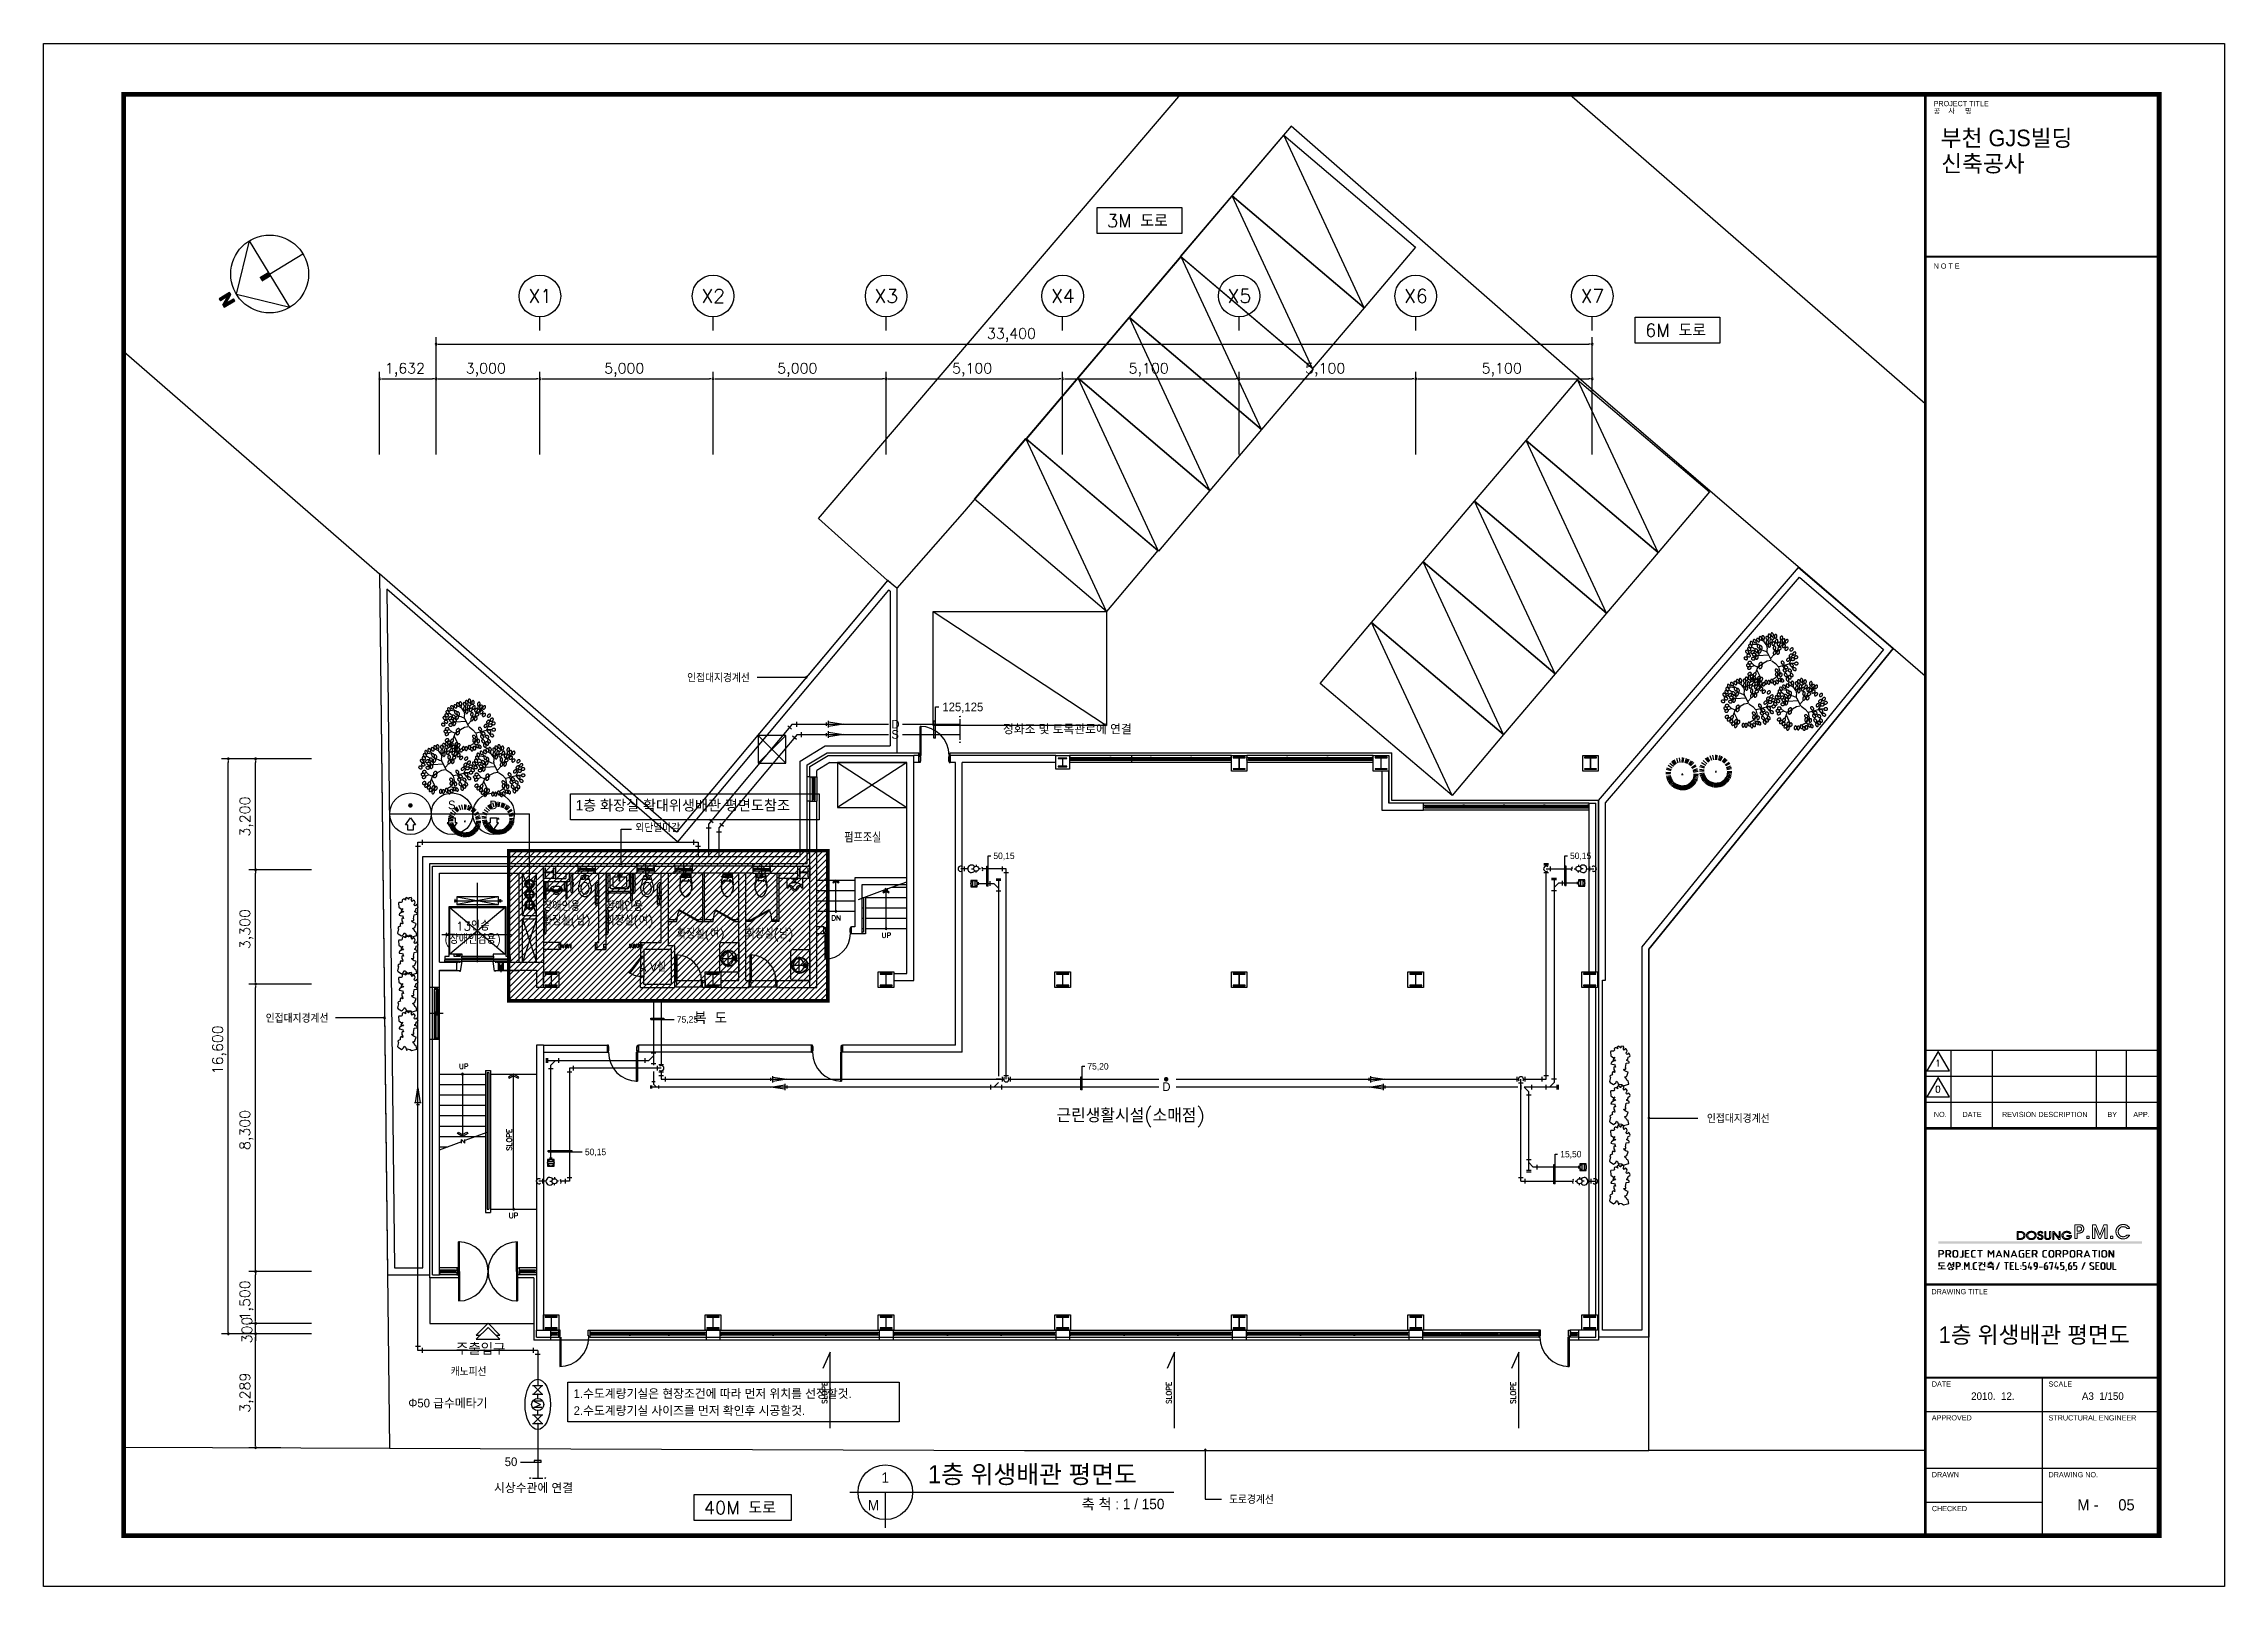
# Model space of a CAD drawing. Header units: millimetres. Extents: x 83956 to 461956, y 36707 to 125807.
# Drawn here: x 83956 to 146956, y 36707 to 81257 of the extents above; entities that cross this region are included whole.
import ezdxf
from ezdxf.enums import TextEntityAlignment as Align

# ---------------------------------------------------------------- set-up
doc = ezdxf.new("R2010")
doc.units = ezdxf.units.MM
doc.header["$LTSCALE"] = 100
doc.header["$MEASUREMENT"] = 0
doc.header["$PDSIZE"] = -10
for name, pattern in [('ACAD_ISO05W100', [33, 24, -3, 0, -3, 0, -3]), ('CEN', [62, 60, -1, 0, -1]), ('HID', [2.3, 1.5, -0.8]), ('HIDDEN', [0.375, 0.25, -0.125])]:
    doc.linetypes.add(name, pattern=pattern)
doc.layers.get('0').update_dxf_attribs({"linetype": 'CONTINUOUS'})
doc.layers.get('Defpoints').update_dxf_attribs({"linetype": 'CONTINUOUS'})
for name, color, linetype in [('05-TEXT', 2, 'CONTINUOUS'), ('ARCH', 9, 'CONTINUOUS'), ('CEN', 1, 'CEN'), ('COLD WATER SUPPLY', 3, 'CONTINUOUS'), ('FORM', 8, 'CONTINUOUS'), ('FPP', 7, 'CONTINUOUS'), ('PI', 2, 'CONTINUOUS'), ('PIPE', 3, 'CONTINUOUS'), ('Q', 7, 'CONTINUOUS'), ('SIMBOL', 7, 'CONTINUOUS'), ('TEX', 3, 'CONTINUOUS'), ('TITLE', 3, 'CONTINUOUS'), ('TITLE1', 2, 'CONTINUOUS'), ('TXT', 7, 'CONTINUOUS')]:
    doc.layers.add(name, color=color, linetype=linetype)
doc.styles.add('GHS', font='romans.shx', dxfattribs={"bigfont": 'ghs.shx'})
doc.styles.add('gr', font='Gulim.ttf')
doc.styles.add('HY울릉도L', font='HYWULM.TTF')
doc.styles.add('TITLE', font='Gulim.ttf')

msp = doc.modelspace()

# ---------------------------------------------------------------- texts
at = {"layer": '05-TEXT', "color": 3, "style": 'gr'}
msp.add_text('1층 화장실 확대위생배관 평면도참조', height=300, dxfattribs=at).set_placement((99326, 59113))
at = {"layer": 'ARCH', "style": 'GHS'}
for s, height, p in [('3M 도로', 375, (114677, 75953)), ('6M 도로', 375, (130223, 72793)), ('33,400', 300, (111209, 72736)), ('1,632', 300, (93815, 71732)), ('3,000', 300, (96152, 71732)), ('5,000', 300, (100152, 71732)), ('5,000', 300, (105152, 71732)), ('5,100', 300, (110202, 71732)), ('5,100', 300, (115302, 71732)), ('5,100', 300, (120402, 71732)), ('5,100', 300, (125502, 71732)), ('외단열마감', 225, (101052, 58492)), ('펌프조실', 253.1, (107087, 58192)), ('화장실(남)', 253.1, (98381, 55797)), ('장애인용', 253.1, (98381, 56213)), ('화장실(여)', 253.1, (100194, 55797)), ('장애인용', 253.1, (100194, 56213)), ('(장애인겸용)', 253.1, (95530, 55262)), ('13인승', 253.1, (95871, 55646)), ('화장실(여)', 253.1, (102252, 55417)), ('화장실(남)', 253.1, (104243, 55417)), ('A.V실', 253.1, (101170, 54467)), ('복 도', 337.5, (102752, 52949)), ('근린생활시설(소매점)', 399.41, (113218, 50105)), ('주출입구', 337.5, (95870, 43396)), ('캐노피선', 225, (95716, 42788)), ('40M 도로', 375, (103033, 38789))]:
    msp.add_text(s, height=height, dxfattribs=at).set_placement(p)
for s, height, p in [('X1', 400, (98300, 73969)), ('X2', 400, (103300, 73969)), ('X3', 400, (108300, 73969)), ('X4', 400, (113400, 73969)), ('X5', 400, (118500, 73969)), ('X6', 400, (123600, 73969)), ('X7', 400, (128700, 73969)), ('인접대지경계선', 225, (103452, 62959)), ('DN', 150, (106852, 56009)), ('UP', 150, (108302, 55509)), ('인접대지경계선', 225, (91278, 53127)), ('UP', 150, (96093, 51724)), ('인접대지경계선', 225, (132913, 50234)), ('UP', 150, (97531, 47415)), ('도로경계선', 225, (118849, 39232))]:
    msp.add_text(s, height=height, dxfattribs=at).set_placement(p, align=Align.MIDDLE)
for s, p in [('3,200', (89923, 58358)), ('3,300', (89923, 55108)), ('16,600', (89135, 51494)), ('8,300', (89923, 49308)), ('1,500', (89923, 44387)), ('300', (89980, 43723)), ('3,289', (89923, 41721))]:
    msp.add_text(s, height=300, rotation=90, dxfattribs=at).set_placement(p)
for p in [(97408, 49604), (106519, 42295), (116465, 42295), (126410, 42295)]:
    msp.add_text('SLOPE', height=150, rotation=90, dxfattribs=at).set_placement(p, align=Align.MIDDLE)
at = {"layer": 'PIPE', "color": 2, "ltscale": 0.1, "style": 'gr'}
for s, p in [('125,125', (109920, 61978)), ('S', (108447, 61185)), ('D', (108447, 61480)), ('정화조 및 토목관로에 연결', (111669, 61340)), ('1.수도계량기실은 현장조건에 따라 먼저 위치를 선정할것.', (99268, 42149)), ('Φ50 급수메타기', (94493, 41875)), ('2.수도계량기실 사이즈를 먼저 확인후 시공할것.', (99268, 41657)), ('50', (97277, 40180)), ('시상수관에 연결', (96967, 39427))]:
    msp.add_text(s, height=250, dxfattribs=at).set_placement(p)
at = {"layer": 'PIPE', "color": 2, "ltscale": 2, "style": 'gr'}
for s, p in [('50,15', (111393, 57710)), ('50,15', (128052, 57710)), ('75,25', (102249, 52985)), ('75,20', (114109, 51631)), ('50,15', (99594, 49158)), ('15,50', (127770, 49095))]:
    msp.add_text(s, height=187.5, dxfattribs=at).set_placement(p)
at = {"layer": 'SIMBOL', "color": 2, "style": 'gr'}
for s, p in [('S', (95639, 59149)), ('D', (96839, 59149)), ('D', (116274, 51010))]:
    msp.add_text(s, height=250, dxfattribs=at).set_placement(p)
at = {"layer": 'TEX', "color": 2, "style": 'HY울릉도L'}
for s, p in [('부천 GJS빌딩', (138761, 78293)), ('신축공사', (138775, 77555)), ('1층 위생배관 평면도', (138704, 43733))]:
    msp.add_text(s, height=480, dxfattribs=at).set_placement(p)
at = {"layer": 'TITLE', "color": 3, "style": 'gr'}
for s, p in [('1', (108271, 39699)), ('M', (107929, 38899))]:
    msp.add_text(s, height=300, dxfattribs=at).set_placement(p, align=Align.CENTER)
msp.add_text('축 척 : 1 / 150', height=300, dxfattribs=at).set_placement((116334, 38936), align=Align.RIGHT)
at = {"layer": 'TITLE1', "color": 3, "style": 'gr'}
msp.add_text('1층 위생배관 평면도', height=525, dxfattribs=at).set_placement((109504, 39682))
at = {"layer": 'TXT', "style": 'HY울릉도L'}
for s, height, p in [('2010.  12.', 216, (139640, 42093)), ('A3  1/150', 216, (142840, 42093)), ('M -', 324, (142708, 38900)), ('05', 324, (143892, 38900))]:
    msp.add_text(s, height=height, dxfattribs=at).set_placement(p)

# ---------------------------------------------------------------- blocks, each defined once
blk = doc.blocks.new('PMC-mark')
at = {"layer": 'FORM', "color": 7, "lineweight": 0}
for p, q in [((3657, 2040), (3540, 2040)), ((3540, 2040), (3540, 1734)), ((3540, 1734), (3641, 1734)), ((3582, 1769), (3582, 2005)), ((3582, 2005), (3644, 2005)), ((3655, 1769), (3582, 1769)), ((3641, 1734), (3653, 1734)), ((3644, 2005), (3655, 2005)), ((3653, 1734), (3664, 1735)), ((3655, 2005), (3666, 2004)), ((3665, 1769), (3655, 1769)), ((3662, 2040), (3657, 2040)), ((3672, 2040), (3662, 2040)), ((3664, 1735), (3674, 1735)), ((3675, 1770), (3665, 1769)), ((3666, 2004), (3676, 2003)), ((3683, 2039), (3672, 2040)), ((3674, 1735), (3684, 1736)), ((3686, 1771), (3675, 1770)), ((3676, 2003), (3686, 2002)), ((3693, 2038), (3683, 2039)), ((3684, 1736), (3693, 1737)), ((3686, 2002), (3696, 2000)), ((3695, 1773), (3686, 1771)), ((3702, 2037), (3693, 2038)), ((3693, 1737), (3701, 1738)), ((3705, 1775), (3695, 1773)), ((3696, 2000), (3705, 1998)), ((3701, 1738), (3707, 1739)), ((3712, 2035), (3702, 2037)), ((3705, 1998), (3714, 1995)), ((3713, 1777), (3705, 1775)), ((3707, 1739), (3717, 1741)), ((3721, 2033), (3712, 2035)), ((3722, 1780), (3713, 1777)), ((3714, 1995), (3722, 1992)), ((3717, 1741), (3726, 1744)), ((3730, 2030), (3721, 2033)), ((3722, 1992), (3730, 1989)), ((3730, 1783), (3722, 1780)), ((3726, 1744), (3735, 1746)), ((3739, 2028), (3730, 2030)), ((3730, 1989), (3738, 1985)), ((3738, 1787), (3730, 1783)), ((3735, 1746), (3744, 1750)), ((3738, 1985), (3745, 1981)), ((3746, 1791), (3738, 1787)), ((3747, 2024), (3739, 2028)), ((3744, 1750), (3753, 1754)), ((3745, 1981), (3752, 1976)), ((3753, 1796), (3746, 1791)), ((3755, 2021), (3747, 2024)), ((3752, 1976), (3757, 1973)), ((3759, 1801), (3753, 1796)), ((3753, 1754), (3761, 1758)), ((3763, 2017), (3755, 2021)), ((3757, 1973), (3764, 1967)), ((3763, 1805), (3759, 1801)), ((3761, 1758), (3767, 1761)), ((3771, 2013), (3763, 2017)), ((3769, 1811), (3763, 1805)), ((3764, 1967), (3770, 1961)), ((3767, 1761), (3775, 1766)), ((3775, 1817), (3769, 1811)), ((3770, 1961), (3775, 1955)), ((3778, 2008), (3771, 2013)), ((3775, 1955), (3780, 1949)), ((3780, 1823), (3775, 1817)), ((3775, 1766), (3783, 1772)), ((3785, 2003), (3778, 2008)), ((3780, 1949), (3784, 1942)), ((3784, 1830), (3780, 1823)), ((3783, 1772), (3790, 1777)), ((3784, 1942), (3788, 1935)), ((3788, 1837), (3784, 1830)), ((3792, 1998), (3785, 2003)), ((3788, 1935), (3791, 1928)), ((3791, 1844), (3788, 1837)), ((3790, 1777), (3797, 1783)), ((3791, 1928), (3793, 1920)), ((3793, 1852), (3791, 1844)), ((3794, 1996), (3792, 1998)), ((3793, 1920), (3795, 1912)), ((3795, 1860), (3793, 1852)), ((3801, 1990), (3794, 1996)), ((3795, 1912), (3797, 1904)), ((3797, 1868), (3795, 1860)), ((3797, 1904), (3797, 1895)), ((3797, 1895), (3798, 1886)), ((3798, 1877), (3797, 1868)), ((3797, 1783), (3803, 1789)), ((3798, 1886), (3798, 1886)), ((3798, 1886), (3798, 1877)), ((3806, 1984), (3801, 1990)), ((3803, 1789), (3809, 1795)), ((3812, 1978), (3806, 1984)), ((3809, 1795), (3814, 1802)), ((3817, 1972), (3812, 1978)), ((3814, 1802), (3819, 1809)), ((3821, 1965), (3817, 1972)), ((3819, 1809), (3823, 1814)), ((3825, 1958), (3821, 1965)), ((3823, 1814), (3827, 1821)), ((3829, 1951), (3825, 1958)), ((3827, 1821), (3830, 1829)), ((3832, 1944), (3829, 1951)), ((3830, 1829), (3834, 1836)), ((3835, 1936), (3832, 1944)), ((3834, 1836), (3836, 1844)), ((3837, 1929), (3835, 1936)), ((3836, 1844), (3839, 1851)), ((3839, 1921), (3837, 1929)), ((3841, 1912), (3839, 1921)), ((3839, 1851), (3840, 1859)), ((3840, 1859), (3842, 1868)), ((3842, 1904), (3841, 1912)), ((3843, 1895), (3842, 1904)), ((3842, 1876), (3843, 1884)), ((3842, 1868), (3842, 1876)), ((3843, 1886), (3843, 1895)), ((3843, 1884), (3843, 1886)), ((3898, 1904), (3897, 1896)), ((3897, 1896), (3897, 1889)), ((3897, 1889), (3897, 1881)), ((3897, 1889), (3897, 1889)), ((3897, 1881), (3898, 1873)), ((3899, 1912), (3898, 1904)), ((3898, 1873), (3899, 1865)), ((3901, 1920), (3899, 1912)), ((3899, 1865), (3901, 1857)), ((3903, 1928), (3901, 1920)), ((3901, 1857), (3903, 1849)), ((3905, 1935), (3903, 1928)), ((3903, 1849), (3905, 1841)), ((3909, 1943), (3905, 1935)), ((3905, 1841), (3908, 1833)), ((3908, 1833), (3910, 1830)), ((3912, 1951), (3909, 1943)), ((3910, 1830), (3913, 1823)), ((3915, 1957), (3912, 1951)), ((3913, 1823), (3917, 1816)), ((3920, 1964), (3915, 1957)), ((3917, 1816), (3922, 1809)), ((3925, 1971), (3920, 1964)), ((3922, 1809), (3927, 1802)), ((3930, 1978), (3925, 1971)), ((3927, 1802), (3932, 1795)), ((3936, 1984), (3930, 1978)), ((3932, 1795), (3938, 1788)), ((3942, 1990), (3936, 1984)), ((3938, 1788), (3944, 1782)), ((3948, 1997), (3942, 1990)), ((3944, 1897), (3945, 1905)), ((3944, 1889), (3944, 1897)), ((3944, 1881), (3944, 1889)), ((3944, 1889), (3944, 1889)), ((3945, 1873), (3944, 1881)), ((3944, 1782), (3946, 1781)), ((3945, 1905), (3946, 1913)), ((3946, 1865), (3945, 1873)), ((3946, 1913), (3949, 1921)), ((3948, 1857), (3946, 1865)), ((3946, 1781), (3953, 1774)), ((3956, 2002), (3948, 1997)), ((3951, 1849), (3948, 1857)), ((3949, 1921), (3952, 1929)), ((3954, 1842), (3951, 1849)), ((3952, 1929), (3954, 1934)), ((3953, 1774), (3960, 1769)), ((3954, 1934), (3958, 1942)), ((3956, 1836), (3954, 1842)), ((3959, 2005), (3956, 2002)), ((3961, 1829), (3956, 1836)), ((3958, 1942), (3963, 1949)), ((3966, 2010), (3959, 2005)), ((3960, 1769), (3968, 1763)), ((3965, 1821), (3961, 1829)), ((3963, 1949), (3968, 1956)), ((3971, 1815), (3965, 1821)), ((3974, 2016), (3966, 2010)), ((3968, 1956), (3974, 1963)), ((3968, 1763), (3975, 1758)), ((3977, 1809), (3971, 1815)), ((3982, 2021), (3974, 2016)), ((3974, 1963), (3980, 1969)), ((3975, 1758), (3983, 1753)), ((3983, 1803), (3977, 1809)), ((3980, 1969), (3986, 1975)), ((3990, 2025), (3982, 2021)), ((3989, 1798), (3983, 1803)), ((3983, 1753), (3991, 1749)), ((3986, 1975), (3993, 1980)), ((3997, 1793), (3989, 1798)), ((3998, 2029), (3990, 2025)), ((3991, 1749), (3999, 1745)), ((3993, 1980), (4001, 1985)), ((4005, 1788), (3997, 1793)), ((4006, 2033), (3998, 2029)), ((3999, 1745), (4008, 1742)), ((4001, 1985), (4009, 1990)), ((4013, 1783), (4005, 1788)), ((4015, 2036), (4006, 2033)), ((4008, 1742), (4009, 1742)), ((4009, 1990), (4017, 1994)), ((4009, 1742), (4017, 1739)), ((4022, 1780), (4013, 1783)), ((4018, 2037), (4015, 2036)), ((4017, 1994), (4026, 1998)), ((4017, 1739), (4026, 1736)), ((4027, 2040), (4018, 2037)), ((4031, 1776), (4022, 1780)), ((4026, 1998), (4032, 2000)), ((4026, 1736), (4035, 1734)), ((4037, 2042), (4027, 2040)), ((4038, 1774), (4031, 1776)), ((4032, 2000), (4041, 2003)), ((4035, 1734), (4045, 1732)), ((4046, 2044), (4037, 2042)), ((4047, 1771), (4038, 1774)), ((4041, 2003), (4050, 2005)), ((4045, 1732), (4054, 1730)), ((4055, 2045), (4046, 2044)), ((4056, 1769), (4047, 1771)), ((4050, 2005), (4060, 2007)), ((4054, 1730), (4064, 1729)), ((4065, 2046), (4055, 2045)), ((4066, 1767), (4056, 1769)), ((4060, 2007), (4069, 2008)), ((4064, 1729), (4074, 1729)), ((4075, 2047), (4065, 2046)), ((4075, 1766), (4066, 1767)), ((4069, 2008), (4079, 2009)), ((4074, 1729), (4084, 1728)), ((4085, 2047), (4075, 2047)), ((4085, 1766), (4075, 1766)), ((4079, 2009), (4085, 2009)), ((4084, 1728), (4085, 1728)), ((4091, 2047), (4085, 2047)), ((4085, 2009), (4095, 2008)), ((4095, 1766), (4085, 1766)), ((4085, 1728), (4095, 1729)), ((4101, 2047), (4091, 2047)), ((4095, 2008), (4105, 2008)), ((4105, 1767), (4095, 1766)), ((4095, 1729), (4105, 1729)), ((4111, 2046), (4101, 2047)), ((4105, 2008), (4115, 2006)), ((4114, 1768), (4105, 1767)), ((4105, 1729), (4115, 1730)), ((4121, 2045), (4111, 2046)), ((4123, 1770), (4114, 1768)), ((4115, 2006), (4124, 2004)), ((4115, 1730), (4125, 1732)), ((4130, 2043), (4121, 2045)), ((4132, 1772), (4123, 1770)), ((4124, 2004), (4133, 2002)), ((4125, 1732), (4134, 1733)), ((4139, 2041), (4130, 2043)), ((4141, 1775), (4132, 1772)), ((4133, 2002), (4142, 1999)), ((4134, 1733), (4143, 1736)), ((4148, 2039), (4139, 2041)), ((4150, 1778), (4141, 1775)), ((4142, 1999), (4142, 1999)), ((4142, 1999), (4151, 1996)), ((4143, 1736), (4152, 1738)), ((4157, 2036), (4148, 2039)), ((4158, 1782), (4150, 1778)), ((4151, 1996), (4159, 1992)), ((4152, 1738), (4161, 1741)), ((4162, 2034), (4157, 2036)), ((4166, 1786), (4158, 1782)), ((4159, 1992), (4167, 1987)), ((4161, 1741), (4162, 1741)), ((4170, 2031), (4162, 2034)), ((4162, 1741), (4170, 1745)), ((4173, 1791), (4166, 1786)), ((4167, 1987), (4175, 1982)), ((4179, 2027), (4170, 2031)), ((4170, 1745), (4179, 1748)), ((4181, 1796), (4173, 1791)), ((4175, 1982), (4182, 1976)), ((4187, 2023), (4179, 2027)), ((4179, 1748), (4187, 1753)), ((4188, 1802), (4181, 1796)), ((4182, 1976), (4189, 1970)), ((4195, 2018), (4187, 2023)), ((4187, 1753), (4195, 1757)), ((4189, 1803), (4188, 1802)), ((4189, 1970), (4190, 1969)), ((4195, 1809), (4189, 1803)), ((4190, 1969), (4197, 1963)), ((4203, 2013), (4195, 2018)), ((4201, 1815), (4195, 1809)), ((4195, 1757), (4203, 1762)), ((4197, 1963), (4203, 1957)), ((4207, 1822), (4201, 1815)), ((4210, 2008), (4203, 2013)), ((4203, 1957), (4208, 1950)), ((4203, 1762), (4210, 1767)), ((4212, 1828), (4207, 1822)), ((4208, 1950), (4213, 1943)), ((4218, 2002), (4210, 2008)), ((4210, 1767), (4218, 1773)), ((4216, 1835), (4212, 1828)), ((4213, 1943), (4218, 1936)), ((4220, 1842), (4216, 1835)), ((4223, 1998), (4218, 2002)), ((4218, 1936), (4220, 1932)), ((4218, 1773), (4225, 1779)), ((4220, 1932), (4223, 1924)), ((4223, 1850), (4220, 1842)), ((4229, 1992), (4223, 1998)), ((4223, 1924), (4226, 1917)), ((4225, 1857), (4223, 1850)), ((4227, 1865), (4225, 1857)), ((4225, 1779), (4226, 1779)), ((4226, 1917), (4228, 1909)), ((4226, 1779), (4232, 1786)), ((4229, 1873), (4227, 1865)), ((4228, 1909), (4229, 1901)), ((4236, 1986), (4229, 1992)), ((4229, 1901), (4230, 1892)), ((4230, 1890), (4229, 1881)), ((4229, 1881), (4229, 1873)), ((4230, 1892), (4230, 1890)), ((4232, 1786), (4238, 1792)), ((4242, 1979), (4236, 1986)), ((4238, 1792), (4244, 1799)), ((4247, 1972), (4242, 1979)), ((4244, 1799), (4249, 1806)), ((4252, 1965), (4247, 1972)), ((4249, 1806), (4254, 1813)), ((4256, 1958), (4252, 1965)), ((4254, 1813), (4258, 1820)), ((4260, 1951), (4256, 1958)), ((4258, 1820), (4262, 1827)), ((4263, 1945), (4260, 1951)), ((4262, 1829), (4265, 1836)), ((4262, 1827), (4262, 1829)), ((4266, 1938), (4263, 1945)), ((4265, 1836), (4268, 1844)), ((4269, 1930), (4266, 1938)), ((4268, 1844), (4270, 1851)), ((4271, 1922), (4269, 1930)), ((4270, 1851), (4272, 1859)), ((4273, 1914), (4271, 1922)), ((4272, 1859), (4273, 1867)), ((4274, 1906), (4273, 1914)), ((4273, 1867), (4274, 1876)), ((4274, 1898), (4274, 1906)), ((4275, 1889), (4274, 1898)), ((4274, 1876), (4275, 1884)), ((4275, 1884), (4275, 1889)), ((4322, 1817), (4322, 1808)), ((4360, 1817), (4322, 1817)), ((4322, 1808), (4323, 1800)), ((4323, 1800), (4325, 1792)), ((4325, 1792), (4328, 1784)), ((4328, 1784), (4331, 1777)), ((4331, 1777), (4335, 1770)), ((4334, 1975), (4333, 1966)), ((4333, 1966), (4333, 1960)), ((4333, 1960), (4333, 1952)), ((4333, 1952), (4335, 1944)), ((4335, 1983), (4334, 1975)), ((4337, 1991), (4335, 1983)), ((4335, 1944), (4337, 1936)), ((4335, 1770), (4340, 1764)), ((4340, 1998), (4337, 1991)), ((4337, 1936), (4337, 1935)), ((4337, 1935), (4341, 1928)), ((4344, 2005), (4340, 1998)), ((4340, 1764), (4345, 1758)), ((4341, 1928), (4345, 1921)), ((4349, 2012), (4344, 2005)), ((4345, 1921), (4351, 1914)), ((4345, 1758), (4351, 1753)), ((4354, 2018), (4349, 2012)), ((4351, 1914), (4358, 1909)), ((4351, 1753), (4357, 1748)), ((4360, 2024), (4354, 2018)), ((4357, 1748), (4365, 1743)), ((4358, 1909), (4365, 1903)), ((4362, 2025), (4360, 2024)), ((4360, 1815), (4360, 1817)), ((4362, 1807), (4360, 1815)), ((4369, 2030), (4362, 2025)), ((4364, 1799), (4362, 1807)), ((4368, 1792), (4364, 1799)), ((4365, 1903), (4372, 1898)), ((4365, 1743), (4373, 1739)), ((4373, 1785), (4368, 1792)), ((4376, 2035), (4369, 2030)), ((4372, 1898), (4381, 1894)), ((4379, 1779), (4373, 1785)), ((4373, 1739), (4381, 1736)), ((4374, 1963), (4375, 1971)), ((4374, 1956), (4374, 1963)), ((4376, 1949), (4374, 1956)), ((4375, 1971), (4377, 1979)), ((4384, 2038), (4376, 2035)), ((4379, 1942), (4376, 1949)), ((4377, 1979), (4380, 1986)), ((4385, 1936), (4379, 1942)), ((4382, 1777), (4379, 1779)), ((4380, 1986), (4385, 1993)), ((4381, 1894), (4385, 1892)), ((4381, 1736), (4390, 1733)), ((4389, 1773), (4382, 1777)), ((4393, 2041), (4384, 2038)), ((4385, 1993), (4390, 1998)), ((4391, 1931), (4385, 1936)), ((4385, 1892), (4393, 1888)), ((4397, 1769), (4389, 1773)), ((4390, 1998), (4396, 2003)), ((4390, 1733), (4399, 1731)), ((4399, 1927), (4391, 1931)), ((4402, 2044), (4393, 2041)), ((4393, 1888), (4402, 1885)), ((4396, 2003), (4404, 2007)), ((4406, 1766), (4397, 1769)), ((4409, 1923), (4399, 1927)), ((4399, 1731), (4409, 1729)), ((4411, 2045), (4402, 2044)), ((4402, 1885), (4411, 1882)), ((4404, 2007), (4413, 2010)), ((4415, 1765), (4406, 1766)), ((4410, 1923), (4409, 1923)), ((4409, 1729), (4419, 1729)), ((4417, 1921), (4410, 1923)), ((4421, 2046), (4411, 2045)), ((4411, 1882), (4421, 1880)), ((4413, 2010), (4422, 2012)), ((4426, 1764), (4415, 1765)), ((4427, 1918), (4417, 1921)), ((4419, 1729), (4427, 1728)), ((4432, 2047), (4421, 2046)), ((4421, 1880), (4426, 1879)), ((4422, 2012), (4431, 2012)), ((4426, 1879), (4438, 1875)), ((4433, 1764), (4426, 1764)), ((4439, 1915), (4427, 1918)), ((4427, 1728), (4437, 1729)), ((4431, 2012), (4441, 2011)), ((4438, 2047), (4432, 2047)), ((4443, 1766), (4433, 1764)), ((4437, 1729), (4447, 1730)), ((4449, 2046), (4438, 2047)), ((4438, 1875), (4448, 1872)), ((4462, 1909), (4439, 1915)), ((4441, 2011), (4450, 2009)), ((4452, 1768), (4443, 1766)), ((4447, 1730), (4457, 1731)), ((4448, 1872), (4458, 1869)), ((4458, 2044), (4449, 2046)), ((4450, 2009), (4459, 2006)), ((4460, 1771), (4452, 1768)), ((4457, 1731), (4466, 1734)), ((4467, 2042), (4458, 2044)), ((4458, 1869), (4466, 1866)), ((4459, 2006), (4467, 2002)), ((4468, 1775), (4460, 1771)), ((4472, 1906), (4462, 1909)), ((4466, 1866), (4472, 1862)), ((4466, 1734), (4474, 1736)), ((4476, 2039), (4467, 2042)), ((4467, 2002), (4469, 2000)), ((4475, 1780), (4468, 1775)), ((4469, 2000), (4476, 1994)), ((4481, 1902), (4472, 1906)), ((4472, 1862), (4475, 1860)), ((4474, 1736), (4483, 1740)), ((4475, 1860), (4482, 1855)), ((4479, 1784), (4475, 1780)), ((4484, 2036), (4476, 2039)), ((4476, 1994), (4481, 1987)), ((4484, 1790), (4479, 1784)), ((4481, 1987), (4484, 1980)), ((4489, 1898), (4481, 1902)), ((4482, 1855), (4486, 1849)), ((4483, 1740), (4490, 1744)), ((4492, 2031), (4484, 2036)), ((4484, 1980), (4486, 1972)), ((4488, 1797), (4484, 1790)), ((4486, 1972), (4486, 1970)), ((4486, 1970), (4525, 1970)), ((4486, 1849), (4490, 1842)), ((4492, 1804), (4488, 1797)), ((4497, 1893), (4489, 1898)), ((4490, 1842), (4493, 1834)), ((4490, 1744), (4498, 1749)), ((4498, 2026), (4492, 2031)), ((4493, 1812), (4492, 1804)), ((4493, 1834), (4494, 1825)), ((4494, 1820), (4493, 1812)), ((4494, 1825), (4494, 1820)), ((4504, 1888), (4497, 1893)), ((4503, 2022), (4498, 2026)), ((4498, 1749), (4504, 1754)), ((4508, 2017), (4503, 2022)), ((4511, 1883), (4504, 1888)), ((4504, 1754), (4505, 1755)), ((4505, 1755), (4511, 1761)), ((4513, 2010), (4508, 2017)), ((4516, 1877), (4511, 1883)), ((4511, 1761), (4517, 1767)), ((4517, 2003), (4513, 2010)), ((4521, 1872), (4516, 1877)), ((4520, 1996), (4517, 2003)), ((4517, 1767), (4521, 1773)), ((4523, 1988), (4520, 1996)), ((4525, 1865), (4521, 1872)), ((4521, 1773), (4525, 1780)), ((4524, 1979), (4523, 1988)), ((4525, 1970), (4524, 1979)), ((4529, 1858), (4525, 1865)), ((4525, 1780), (4528, 1787)), ((4528, 1787), (4531, 1795)), ((4531, 1850), (4529, 1858)), ((4533, 1842), (4531, 1850)), ((4531, 1795), (4533, 1803)), ((4535, 1834), (4533, 1842)), ((4533, 1803), (4534, 1811)), ((4534, 1811), (4535, 1820)), ((4535, 1825), (4535, 1834)), ((4535, 1820), (4535, 1825)), ((4598, 2040), (4598, 1845)), ((4643, 2040), (4598, 2040)), ((4598, 1845), (4598, 1835)), ((4598, 1835), (4599, 1825)), ((4599, 1825), (4599, 1817)), ((4599, 1817), (4600, 1810)), ((4600, 1810), (4600, 1804)), ((4600, 1804), (4600, 1804)), ((4600, 1804), (4602, 1796)), ((4602, 1796), (4605, 1788)), ((4605, 1788), (4608, 1780)), ((4608, 1780), (4613, 1773)), ((4613, 1773), (4616, 1768)), ((4616, 1768), (4623, 1761)), ((4623, 1761), (4629, 1755)), ((4629, 1755), (4637, 1750)), ((4637, 1750), (4644, 1745)), ((4643, 1845), (4643, 2040)), ((4643, 1839), (4643, 1845)), ((4643, 1829), (4643, 1839)), ((4644, 1820), (4643, 1829)), ((4646, 1811), (4644, 1820)), ((4644, 1745), (4652, 1741)), ((4648, 1804), (4646, 1811)), ((4651, 1797), (4648, 1804)), ((4654, 1791), (4651, 1797)), ((4652, 1741), (4658, 1738)), ((4658, 1786), (4654, 1791)), ((4663, 1780), (4658, 1786)), ((4658, 1786), (4658, 1786)), ((4658, 1738), (4666, 1735)), ((4669, 1775), (4663, 1780)), ((4666, 1735), (4675, 1732)), ((4677, 1772), (4669, 1775)), ((4675, 1732), (4684, 1731)), ((4685, 1769), (4677, 1772)), ((4684, 1731), (4694, 1729)), ((4694, 1767), (4685, 1769)), ((4705, 1765), (4694, 1767)), ((4694, 1729), (4704, 1728)), ((4704, 1728), (4715, 1728)), ((4716, 1765), (4705, 1765)), ((4715, 1728), (4717, 1728)), ((4724, 1765), (4716, 1765)), ((4717, 1728), (4728, 1728)), ((4734, 1766), (4724, 1765)), ((4728, 1728), (4738, 1729)), ((4744, 1768), (4734, 1766)), ((4738, 1729), (4748, 1731)), ((4752, 1771), (4744, 1768)), ((4748, 1731), (4757, 1733)), ((4760, 1775), (4752, 1771)), ((4757, 1733), (4765, 1735)), ((4766, 1780), (4760, 1775)), ((4765, 1735), (4772, 1738)), ((4771, 1786), (4766, 1780)), ((4773, 1789), (4771, 1786)), ((4772, 1738), (4780, 1742)), ((4777, 1794), (4773, 1789)), ((4780, 1801), (4777, 1794)), ((4782, 1808), (4780, 1801)), ((4780, 1742), (4788, 1746)), ((4784, 1816), (4782, 1808)), ((4785, 1825), (4784, 1816)), ((4786, 1834), (4785, 1825)), ((4831, 2040), (4786, 2040)), ((4786, 2040), (4786, 1845)), ((4786, 1845), (4786, 1834)), ((4788, 1746), (4795, 1752)), ((4795, 1752), (4802, 1757)), ((4802, 1757), (4808, 1764)), ((4808, 1764), (4812, 1768)), ((4812, 1768), (4816, 1775)), ((4816, 1775), (4820, 1782)), ((4820, 1782), (4823, 1790)), ((4823, 1790), (4826, 1798)), ((4826, 1798), (4827, 1802)), ((4827, 1802), (4828, 1809)), ((4828, 1809), (4829, 1816)), ((4829, 1816), (4830, 1824)), ((4830, 1833), (4831, 1842)), ((4830, 1824), (4830, 1833)), ((4831, 1845), (4831, 2040)), ((4831, 1842), (4831, 1845)), ((4956, 2040), (4909, 2040)), ((4909, 2040), (4909, 1734)), ((4909, 1734), (4953, 1734)), ((4953, 1734), (4953, 1985)), ((4953, 1985), (5149, 1734)), ((5150, 1795), (4956, 2040)), ((5149, 1734), (5193, 1734)), ((5193, 2040), (5150, 2040)), ((5150, 2040), (5150, 1795)), ((5193, 1734), (5193, 2040)), ((5261, 1904), (5260, 1896)), ((5260, 1896), (5260, 1889)), ((5260, 1889), (5260, 1881)), ((5260, 1881), (5261, 1873)), ((5262, 1912), (5261, 1904)), ((5261, 1873), (5262, 1865)), ((5263, 1920), (5262, 1912)), ((5262, 1865), (5264, 1857)), ((5265, 1928), (5263, 1920)), ((5264, 1857), (5266, 1849)), ((5268, 1936), (5265, 1928)), ((5266, 1849), (5268, 1841)), ((5271, 1943), (5268, 1936)), ((5268, 1841), (5271, 1833)), ((5275, 1951), (5271, 1943)), ((5271, 1833), (5272, 1830)), ((5272, 1830), (5276, 1823)), ((5278, 1957), (5275, 1951)), ((5276, 1823), (5280, 1816)), ((5282, 1964), (5278, 1957)), ((5280, 1816), (5284, 1808)), ((5287, 1971), (5282, 1964)), ((5284, 1808), (5289, 1801)), ((5292, 1978), (5287, 1971)), ((5289, 1801), (5295, 1795)), ((5298, 1984), (5292, 1978)), ((5295, 1795), (5301, 1788)), ((5304, 1990), (5298, 1984)), ((5301, 1788), (5307, 1782)), ((5311, 1996), (5304, 1990)), ((5306, 1897), (5307, 1905)), ((5306, 1889), (5306, 1897)), ((5306, 1881), (5306, 1889)), ((5307, 1873), (5306, 1881)), ((5307, 1905), (5309, 1913)), ((5308, 1865), (5307, 1873)), ((5307, 1782), (5308, 1781)), ((5310, 1857), (5308, 1865)), ((5308, 1781), (5315, 1775)), ((5309, 1913), (5311, 1921)), ((5313, 1849), (5310, 1857)), ((5318, 2002), (5311, 1996)), ((5311, 1921), (5314, 1929)), ((5316, 1842), (5313, 1849)), ((5314, 1929), (5317, 1934)), ((5315, 1775), (5322, 1769)), ((5319, 1836), (5316, 1842)), ((5317, 1934), (5321, 1942)), ((5321, 2005), (5318, 2002)), ((5323, 1829), (5319, 1836)), ((5329, 2011), (5321, 2005)), ((5321, 1942), (5325, 1949)), ((5322, 1769), (5330, 1763)), ((5328, 1822), (5323, 1829)), ((5325, 1949), (5331, 1956)), ((5333, 1815), (5328, 1822)), ((5337, 2016), (5329, 2011)), ((5330, 1763), (5337, 1758)), ((5331, 1956), (5336, 1962)), ((5339, 1809), (5333, 1815)), ((5336, 1962), (5343, 1969)), ((5345, 2021), (5337, 2016)), ((5337, 1758), (5345, 1754)), ((5345, 1803), (5339, 1809)), ((5343, 1969), (5349, 1975)), ((5353, 2026), (5345, 2021)), ((5352, 1798), (5345, 1803)), ((5345, 1754), (5353, 1750)), ((5349, 1975), (5356, 1980)), ((5349, 1975), (5349, 1975)), ((5359, 1793), (5352, 1798)), ((5361, 2030), (5353, 2026)), ((5353, 1750), (5362, 1746)), ((5356, 1980), (5364, 1986)), ((5367, 1788), (5359, 1793)), ((5369, 2033), (5361, 2030)), ((5362, 1746), (5370, 1742)), ((5364, 1986), (5372, 1990)), ((5375, 1783), (5367, 1788)), ((5378, 2036), (5369, 2033)), ((5370, 1742), (5371, 1742)), ((5371, 1742), (5380, 1739)), ((5372, 1990), (5380, 1994)), ((5384, 1780), (5375, 1783)), ((5384, 2038), (5378, 2036)), ((5380, 1994), (5389, 1998)), ((5380, 1739), (5389, 1736)), ((5393, 2041), (5384, 2038)), ((5393, 1776), (5384, 1780)), ((5389, 1998), (5394, 2000)), ((5389, 1736), (5398, 1734)), ((5402, 2043), (5393, 2041)), ((5400, 1774), (5393, 1776)), ((5394, 2000), (5403, 2003)), ((5398, 1734), (5408, 1732)), ((5409, 1771), (5400, 1774)), ((5411, 2044), (5402, 2043)), ((5403, 2003), (5412, 2005)), ((5408, 1732), (5417, 1730)), ((5419, 1769), (5409, 1771)), ((5421, 2046), (5411, 2044)), ((5412, 2005), (5422, 2007)), ((5417, 1730), (5427, 1729)), ((5428, 1767), (5419, 1769)), ((5431, 2046), (5421, 2046)), ((5422, 2007), (5432, 2008)), ((5427, 1729), (5437, 1729)), ((5438, 1766), (5428, 1767)), ((5441, 2047), (5431, 2046)), ((5432, 2008), (5441, 2009)), ((5437, 1729), (5447, 1728)), ((5447, 1766), (5438, 1766)), ((5452, 2047), (5441, 2047)), ((5441, 2009), (5447, 2009)), ((5447, 2009), (5458, 2008)), ((5455, 1766), (5447, 1766)), ((5447, 1728), (5458, 1729)), ((5447, 1728), (5447, 1728)), ((5450, 1886), (5450, 1848)), ((5636, 1886), (5450, 1886)), ((5450, 1848), (5582, 1848)), ((5457, 2047), (5452, 2047)), ((5465, 1767), (5455, 1766)), ((5468, 2047), (5457, 2047)), ((5458, 2008), (5467, 2008)), ((5458, 1729), (5468, 1729)), ((5475, 1768), (5465, 1767)), ((5467, 2008), (5477, 2006)), ((5478, 2046), (5468, 2047)), ((5468, 1729), (5478, 1730)), ((5484, 1770), (5475, 1768)), ((5477, 2006), (5487, 2005)), ((5488, 2045), (5478, 2046)), ((5478, 1730), (5487, 1731)), ((5494, 1772), (5484, 1770)), ((5487, 2005), (5496, 2002)), ((5487, 1731), (5497, 1733)), ((5497, 2043), (5488, 2045)), ((5503, 1775), (5494, 1772)), ((5496, 2002), (5505, 1999)), ((5507, 2041), (5497, 2043)), ((5497, 1733), (5506, 1735)), ((5511, 1778), (5503, 1775)), ((5505, 1999), (5508, 1998)), ((5506, 1735), (5515, 1738)), ((5516, 2039), (5507, 2041)), ((5508, 1998), (5517, 1995)), ((5520, 1781), (5511, 1778)), ((5515, 1738), (5524, 1740)), ((5525, 2037), (5516, 2039)), ((5517, 1995), (5525, 1990)), ((5528, 1786), (5520, 1781)), ((5524, 1740), (5532, 1744)), ((5533, 2034), (5525, 2037)), ((5525, 1990), (5533, 1986)), ((5535, 1790), (5528, 1786)), ((5532, 1744), (5540, 1747)), ((5542, 2030), (5533, 2034)), ((5533, 1986), (5540, 1981)), ((5543, 1795), (5535, 1790)), ((5540, 1981), (5547, 1975)), ((5540, 1747), (5548, 1751)), ((5550, 2026), (5542, 2030)), ((5550, 1800), (5543, 1795)), ((5547, 1975), (5553, 1969)), ((5548, 1751), (5556, 1755)), ((5556, 2023), (5550, 2026)), ((5556, 1806), (5550, 1800)), ((5553, 1969), (5554, 1968)), ((5554, 1968), (5611, 1968)), ((5564, 2018), (5556, 2023)), ((5562, 1812), (5556, 1806)), ((5556, 1755), (5564, 1760)), ((5567, 1818), (5562, 1812)), ((5572, 2013), (5564, 2018)), ((5564, 1760), (5571, 1765)), ((5572, 1825), (5567, 1818)), ((5571, 1765), (5578, 1770)), ((5579, 2008), (5572, 2013)), ((5576, 1833), (5572, 1825)), ((5579, 1840), (5576, 1833)), ((5578, 1770), (5580, 1772)), ((5585, 2002), (5579, 2008)), ((5582, 1848), (5579, 1840)), ((5580, 1772), (5586, 1777)), ((5591, 1996), (5585, 2002)), ((5586, 1777), (5592, 1783)), ((5597, 1990), (5591, 1996)), ((5592, 1783), (5598, 1789)), ((5602, 1983), (5597, 1990)), ((5598, 1789), (5603, 1795)), ((5607, 1976), (5602, 1983)), ((5603, 1795), (5608, 1802)), ((5611, 1968), (5607, 1976)), ((5608, 1802), (5613, 1808)), ((5613, 1808), (5617, 1815)), ((5617, 1815), (5621, 1822)), ((5621, 1822), (5624, 1830)), ((5624, 1830), (5627, 1837)), ((5627, 1837), (5629, 1845)), ((5629, 1845), (5632, 1853)), ((5632, 1853), (5633, 1861)), ((5633, 1861), (5635, 1870)), ((5635, 1870), (5636, 1878)), ((5636, 1878), (5636, 1886))]:
    blk.add_line(p, q, dxfattribs=at)
at = {"layer": 'FORM', "lineweight": 0}
for p, q in [((5896, 2300), (5766, 2300)), ((5766, 2300), (5766, 1764)), ((5766, 1764), (5850, 1764)), ((5850, 2055), (5850, 2222)), ((5850, 2222), (5907, 2222)), ((5905, 2055), (5850, 2055)), ((5850, 1764), (5850, 1976)), ((5850, 1976), (5910, 1976)), ((5898, 2300), (5896, 2300)), ((5916, 2299), (5898, 2300)), ((5912, 2055), (5905, 2055)), ((5907, 2222), (5924, 2222)), ((5910, 1976), (5926, 1977)), ((5929, 2056), (5912, 2055)), ((5931, 2299), (5916, 2299)), ((5924, 2222), (5940, 2220)), ((5926, 1977), (5941, 1978)), ((5944, 2057), (5929, 2056)), ((5945, 2299), (5931, 2299)), ((5940, 2220), (5954, 2217)), ((5941, 1978), (5955, 1980)), ((5958, 2060), (5944, 2057)), ((5957, 2298), (5945, 2299)), ((5954, 2217), (5966, 2214)), ((5955, 1980), (5969, 1982)), ((5967, 2297), (5957, 2298)), ((5970, 2064), (5958, 2060)), ((5966, 2214), (5978, 2209)), ((5974, 2296), (5967, 2297)), ((5969, 1982), (5982, 1986)), ((5980, 2068), (5970, 2064)), ((5989, 2292), (5974, 2296)), ((5978, 2209), (5987, 2204)), ((5989, 2074), (5980, 2068)), ((5982, 1986), (5995, 1990)), ((5987, 2204), (5989, 2202)), ((6002, 2288), (5989, 2292)), ((5989, 2202), (5998, 2194)), ((5994, 2077), (5989, 2074)), ((6002, 2086), (5994, 2077)), ((5995, 1990), (6007, 1995)), ((5998, 2194), (6006, 2184)), ((6014, 2283), (6002, 2288)), ((6009, 2096), (6002, 2086)), ((6006, 2184), (6011, 2173)), ((6007, 1995), (6019, 2000)), ((6013, 2108), (6009, 2096)), ((6011, 2173), (6015, 2160)), ((6016, 2121), (6013, 2108)), ((6026, 2278), (6014, 2283)), ((6015, 2160), (6017, 2146)), ((6017, 2137), (6016, 2121)), ((6017, 2146), (6017, 2137)), ((6019, 2000), (6030, 2007)), ((6036, 2271), (6026, 2278)), ((6030, 2007), (6040, 2014)), ((6047, 2264), (6036, 2271)), ((6040, 2014), (6050, 2022)), ((6057, 2255), (6047, 2264)), ((6050, 2022), (6051, 2023)), ((6051, 2023), (6061, 2032)), ((6066, 2245), (6057, 2255)), ((6061, 2032), (6069, 2042)), ((6074, 2234), (6066, 2245)), ((6069, 2042), (6077, 2052)), ((6082, 2221), (6074, 2234)), ((6077, 2052), (6084, 2063)), ((6083, 2219), (6082, 2221)), ((6089, 2207), (6083, 2219)), ((6084, 2063), (6089, 2075)), ((6094, 2195), (6089, 2207)), ((6089, 2075), (6094, 2087)), ((6097, 2182), (6094, 2195)), ((6094, 2087), (6097, 2099)), ((6100, 2169), (6097, 2182)), ((6097, 2099), (6100, 2113)), ((6102, 2155), (6100, 2169)), ((6100, 2113), (6102, 2126)), ((6102, 2142), (6102, 2155)), ((6102, 2141), (6102, 2142)), ((6102, 2126), (6102, 2141)), ((6307, 1861), (6225, 1861)), ((6225, 1861), (6225, 1764)), ((6225, 1764), (6307, 1764)), ((6307, 1764), (6307, 1861)), ((6568, 2300), (6446, 2300)), ((6446, 2300), (6446, 1764)), ((6446, 1764), (6529, 1764)), ((6529, 1764), (6529, 2194)), ((6529, 2194), (6693, 1764)), ((6724, 1897), (6568, 2300)), ((6693, 1764), (6753, 1764)), ((6879, 2300), (6724, 1897)), ((6753, 1764), (6920, 2196)), ((7000, 2300), (6879, 2300)), ((6920, 2196), (6920, 1764)), ((6920, 1764), (7000, 1764)), ((7000, 1764), (7000, 2300)), ((7220, 1861), (7139, 1861)), ((7139, 1861), (7139, 1764)), ((7139, 1764), (7220, 1764)), ((7220, 1764), (7220, 1861)), ((7344, 2050), (7343, 2036)), ((7343, 2036), (7343, 2036)), ((7343, 2036), (7344, 2022)), ((7345, 2064), (7344, 2050)), ((7344, 2022), (7345, 2008)), ((7346, 2077), (7345, 2064)), ((7345, 2008), (7346, 1995)), ((7349, 2091), (7346, 2077)), ((7346, 1995), (7348, 1981)), ((7348, 1981), (7351, 1968)), ((7352, 2104), (7349, 2091)), ((7351, 1968), (7354, 1955)), ((7355, 2116), (7352, 2104)), ((7354, 1955), (7358, 1942)), ((7360, 2129), (7355, 2116)), ((7358, 1942), (7361, 1932)), ((7365, 2142), (7360, 2129)), ((7361, 1932), (7366, 1920)), ((7366, 2144), (7365, 2142)), ((7371, 2156), (7366, 2144)), ((7366, 1920), (7372, 1907)), ((7378, 2168), (7371, 2156)), ((7372, 1907), (7378, 1895)), ((7385, 2180), (7378, 2168)), ((7378, 1895), (7385, 1884)), ((7392, 2191), (7385, 2180)), ((7385, 1884), (7393, 1873)), ((7400, 2202), (7392, 2191)), ((7393, 1873), (7401, 1862)), ((7409, 2212), (7400, 2202)), ((7401, 1862), (7410, 1851)), ((7418, 2223), (7409, 2212)), ((7410, 1851), (7414, 1846)), ((7414, 1846), (7424, 1836)), ((7428, 2233), (7418, 2223)), ((7424, 1836), (7434, 1826)), ((7436, 2240), (7428, 2233)), ((7431, 2035), (7432, 2048)), ((7432, 2024), (7431, 2035)), ((7432, 2048), (7433, 2062)), ((7433, 2011), (7432, 2024)), ((7433, 2062), (7436, 2075)), ((7435, 1997), (7433, 2011)), ((7434, 1826), (7444, 1817)), ((7437, 1984), (7435, 1997)), ((7447, 2249), (7436, 2240)), ((7436, 2075), (7439, 2088)), ((7441, 1971), (7437, 1984)), ((7439, 2088), (7443, 2101)), ((7445, 1959), (7441, 1971)), ((7443, 2101), (7446, 2108)), ((7444, 1817), (7455, 1809)), ((7448, 1952), (7445, 1959)), ((7446, 2108), (7452, 2121)), ((7458, 2258), (7447, 2249)), ((7454, 1939), (7448, 1952)), ((7452, 2121), (7458, 2133)), ((7461, 1928), (7454, 1939)), ((7455, 1809), (7466, 1801)), ((7469, 2266), (7458, 2258)), ((7458, 2133), (7466, 2144)), ((7468, 1916), (7461, 1928)), ((7466, 2144), (7474, 2155)), ((7466, 1801), (7478, 1794)), ((7476, 1906), (7468, 1916)), ((7481, 2273), (7469, 2266)), ((7474, 2155), (7483, 2165)), ((7486, 1896), (7476, 1906)), ((7478, 1794), (7490, 1787)), ((7493, 2280), (7481, 2273)), ((7483, 2165), (7490, 2172)), ((7491, 1891), (7486, 1896)), ((7490, 2172), (7500, 2182)), ((7490, 1787), (7502, 1781)), ((7502, 1882), (7491, 1891)), ((7505, 2286), (7493, 2280)), ((7500, 2182), (7510, 2190)), ((7512, 1874), (7502, 1882)), ((7502, 1781), (7508, 1778)), ((7517, 2291), (7505, 2286)), ((7508, 1778), (7521, 1773)), ((7510, 2190), (7521, 2198)), ((7524, 1866), (7512, 1874)), ((7528, 2295), (7517, 2291)), ((7521, 2198), (7533, 2205)), ((7521, 1773), (7534, 1768)), ((7536, 1859), (7524, 1866)), ((7541, 2299), (7528, 2295)), ((7533, 2205), (7546, 2211)), ((7534, 1768), (7547, 1764)), ((7549, 1853), (7536, 1859)), ((7554, 2302), (7541, 2299)), ((7546, 2211), (7550, 2213)), ((7547, 1764), (7560, 1760)), ((7555, 1851), (7549, 1853)), ((7550, 2213), (7563, 2217)), ((7567, 2305), (7554, 2302)), ((7568, 1846), (7555, 1851)), ((7560, 1760), (7574, 1758)), ((7563, 2217), (7576, 2221)), ((7581, 2307), (7567, 2305)), ((7581, 1842), (7568, 1846)), ((7574, 1758), (7587, 1756)), ((7576, 2221), (7590, 2223)), ((7595, 2309), (7581, 2307)), ((7595, 1840), (7581, 1842)), ((7587, 1756), (7601, 1754)), ((7590, 2223), (7604, 2225)), ((7609, 2310), (7595, 2309)), ((7608, 1838), (7595, 1840)), ((7601, 1754), (7615, 1754)), ((7604, 2225), (7618, 2226)), ((7622, 1838), (7608, 1838)), ((7623, 2310), (7609, 2310)), ((7615, 1754), (7622, 1754)), ((7618, 2226), (7622, 2226)), ((7622, 2226), (7637, 2225)), ((7624, 1838), (7622, 1838)), ((7622, 1754), (7637, 1754)), ((7627, 2310), (7623, 2310)), ((7639, 1838), (7624, 1838)), ((7642, 2310), (7627, 2310)), ((7637, 2225), (7651, 2224)), ((7637, 1754), (7651, 1755)), ((7653, 1840), (7639, 1838)), ((7657, 2309), (7642, 2310)), ((7651, 2224), (7665, 2222)), ((7651, 1755), (7665, 1757)), ((7666, 1842), (7653, 1840)), ((7671, 2307), (7657, 2309)), ((7665, 2222), (7678, 2219)), ((7665, 1757), (7679, 1759)), ((7680, 1845), (7666, 1842)), ((7684, 2305), (7671, 2307)), ((7678, 2219), (7691, 2215)), ((7679, 1759), (7692, 1762)), ((7692, 1850), (7680, 1845)), ((7698, 2302), (7684, 2305)), ((7691, 2215), (7703, 2210)), ((7705, 1855), (7692, 1850)), ((7692, 1762), (7706, 1765)), ((7711, 2298), (7698, 2302)), ((7703, 2210), (7706, 2209)), ((7715, 1860), (7705, 1855)), ((7706, 2209), (7718, 2203)), ((7706, 1765), (7718, 1769)), ((7724, 2294), (7711, 2298)), ((7727, 1867), (7715, 1860)), ((7718, 2203), (7730, 2196)), ((7718, 1769), (7731, 1774)), ((7736, 2289), (7724, 2294)), ((7738, 1875), (7727, 1867)), ((7730, 2196), (7740, 2188)), ((7731, 1774), (7743, 1779)), ((7748, 2284), (7736, 2289)), ((7748, 1884), (7738, 1875)), ((7740, 2188), (7751, 2179)), ((7743, 1779), (7755, 1785)), ((7760, 2278), (7748, 2284)), ((7758, 1893), (7748, 1884)), ((7751, 2179), (7760, 2169)), ((7755, 1785), (7766, 1792)), ((7767, 1904), (7758, 1893)), ((7772, 2271), (7760, 2278)), ((7760, 2169), (7770, 2158)), ((7766, 1792), (7768, 1793)), ((7870, 1904), (7767, 1904)), ((7768, 1793), (7779, 1800)), ((7770, 2158), (7772, 2156)), ((7776, 2268), (7772, 2271)), ((7772, 2156), (7870, 2156)), ((7787, 2261), (7776, 2268)), ((7779, 1800), (7790, 1808)), ((7797, 2253), (7787, 2261)), ((7790, 1808), (7800, 1816)), ((7807, 2244), (7797, 2253)), ((7800, 1816), (7810, 1825)), ((7817, 2235), (7807, 2244)), ((7810, 1825), (7820, 1834)), ((7826, 2226), (7817, 2235)), ((7820, 1834), (7829, 1844)), ((7834, 2215), (7826, 2226)), ((7829, 1844), (7837, 1854)), ((7843, 2205), (7834, 2215)), ((7837, 1854), (7846, 1865)), ((7850, 2193), (7843, 2205)), ((7846, 1865), (7854, 1876)), ((7857, 2181), (7850, 2193)), ((7854, 1876), (7861, 1888)), ((7864, 2169), (7857, 2181)), ((7861, 1888), (7868, 1901)), ((7870, 2156), (7864, 2169)), ((7868, 1901), (7870, 1904)), ((7870, 1904), (7870, 1904)), ((606, 1310), (522, 1310)), ((522, 1310), (522, 1048)), ((522, 1164), (606, 1164)), ((615, 1310), (531, 1310)), ((531, 1310), (531, 1048)), ((531, 1164), (615, 1164)), ((624, 1310), (540, 1310)), ((540, 1310), (540, 1048)), ((540, 1164), (624, 1164)), ((606, 1310), (622, 1308)), ((606, 1164), (622, 1166)), ((615, 1310), (631, 1308)), ((615, 1164), (631, 1166)), ((622, 1308), (639, 1305)), ((639, 1170), (622, 1166)), ((624, 1310), (640, 1308)), ((624, 1164), (640, 1166)), ((631, 1308), (648, 1305)), ((648, 1170), (631, 1166)), ((639, 1305), (653, 1298)), ((653, 1177), (639, 1170)), ((640, 1308), (657, 1305)), ((657, 1170), (640, 1166)), ((648, 1305), (662, 1298)), ((662, 1177), (648, 1170)), ((653, 1298), (667, 1289)), ((667, 1186), (653, 1177)), ((657, 1305), (671, 1298)), ((671, 1177), (657, 1170)), ((662, 1298), (676, 1289)), ((676, 1186), (662, 1177)), ((667, 1289), (676, 1278)), ((676, 1197), (667, 1186)), ((671, 1298), (685, 1289)), ((685, 1186), (671, 1177)), ((676, 1289), (685, 1278)), ((676, 1278), (685, 1265)), ((685, 1209), (676, 1197)), ((685, 1197), (676, 1186)), ((685, 1289), (694, 1278)), ((685, 1278), (694, 1265)), ((685, 1265), (689, 1252)), ((689, 1223), (685, 1209)), ((694, 1209), (685, 1197)), ((694, 1197), (685, 1186)), ((689, 1252), (691, 1237)), ((691, 1237), (689, 1223)), ((694, 1278), (703, 1265)), ((694, 1265), (698, 1252)), ((698, 1223), (694, 1209)), ((703, 1209), (694, 1197)), ((698, 1252), (700, 1237)), ((700, 1237), (698, 1223)), ((703, 1265), (707, 1252)), ((707, 1223), (703, 1209)), ((707, 1252), (709, 1237)), ((709, 1237), (707, 1223)), ((878, 1310), (793, 1310)), ((793, 1310), (793, 1048)), ((793, 1164), (878, 1164)), ((887, 1310), (802, 1310)), ((802, 1310), (802, 1048)), ((802, 1164), (887, 1164)), ((896, 1310), (811, 1310)), ((811, 1310), (811, 1048)), ((811, 1164), (896, 1164)), ((922, 842), (845, 697)), ((931, 842), (854, 697)), ((940, 842), (863, 697)), ((878, 1310), (894, 1308)), ((878, 1164), (894, 1166)), ((887, 1310), (903, 1308)), ((887, 1164), (903, 1166)), ((894, 1308), (910, 1305)), ((910, 1170), (894, 1166)), ((963, 1048), (894, 1164)), ((896, 1310), (912, 1308)), ((896, 1164), (912, 1166)), ((903, 1308), (919, 1305)), ((919, 1170), (903, 1166)), ((972, 1048), (903, 1164)), ((910, 1305), (925, 1298)), ((925, 1177), (910, 1170)), ((912, 1308), (928, 1305)), ((928, 1170), (912, 1166)), ((981, 1048), (912, 1164)), ((919, 1305), (934, 1298)), ((934, 1177), (919, 1170)), ((999, 697), (922, 842)), ((925, 1298), (937, 1289)), ((937, 1186), (925, 1177)), ((928, 1305), (943, 1298)), ((943, 1177), (928, 1170)), ((1008, 697), (931, 842)), ((934, 1298), (946, 1289)), ((946, 1186), (934, 1177)), ((937, 1289), (948, 1278)), ((948, 1197), (937, 1186)), ((1017, 697), (940, 842)), ((943, 1298), (955, 1289)), ((955, 1186), (943, 1177)), ((946, 1289), (957, 1278)), ((957, 1197), (946, 1186)), ((948, 1278), (956, 1265)), ((956, 1209), (948, 1197)), ((955, 1289), (966, 1278)), ((966, 1197), (955, 1186)), ((956, 1265), (961, 1252)), ((961, 1223), (956, 1209)), ((957, 1278), (965, 1265)), ((965, 1209), (957, 1197)), ((961, 1252), (963, 1237)), ((963, 1237), (961, 1223)), ((965, 1265), (970, 1252)), ((970, 1223), (965, 1209)), ((966, 1278), (974, 1265)), ((974, 1209), (966, 1197)), ((970, 1252), (972, 1237)), ((972, 1237), (970, 1223)), ((974, 1265), (979, 1252)), ((979, 1223), (974, 1209)), ((979, 1252), (981, 1237)), ((981, 1237), (979, 1223)), ((1064, 1237), (1066, 1252)), ((1064, 1237), (1064, 1120)), ((1066, 1107), (1064, 1120)), ((1066, 1252), (1071, 1265)), ((1071, 1093), (1066, 1107)), ((1071, 1265), (1079, 1278)), ((1079, 1081), (1071, 1093)), ((1073, 1237), (1075, 1252)), ((1073, 1237), (1073, 1120)), ((1075, 1107), (1073, 1120)), ((1075, 1252), (1080, 1265)), ((1080, 1093), (1075, 1107)), ((1077, 854), (1077, 683)), ((1079, 1278), (1090, 1289)), ((1090, 1069), (1079, 1081)), ((1080, 1265), (1088, 1278)), ((1088, 1081), (1080, 1093)), ((1082, 1237), (1084, 1252)), ((1082, 1237), (1082, 1120)), ((1084, 1107), (1082, 1120)), ((1084, 1252), (1089, 1265)), ((1089, 1093), (1084, 1107)), ((1086, 854), (1086, 683)), ((1088, 1278), (1099, 1289)), ((1099, 1069), (1088, 1081)), ((1089, 1265), (1097, 1278)), ((1097, 1081), (1089, 1093)), ((1090, 1289), (1102, 1298)), ((1102, 1060), (1090, 1069)), ((1095, 854), (1095, 683)), ((1097, 1278), (1108, 1289)), ((1108, 1069), (1097, 1081)), ((1099, 1289), (1111, 1298)), ((1111, 1060), (1099, 1069)), ((1102, 1298), (1117, 1305)), ((1117, 1054), (1102, 1060)), ((1108, 1289), (1120, 1298)), ((1120, 1060), (1108, 1069)), ((1111, 1298), (1126, 1305)), ((1126, 1054), (1111, 1060)), ((1117, 1305), (1133, 1308)), ((1133, 1049), (1117, 1054)), ((1120, 1298), (1135, 1305)), ((1135, 1054), (1120, 1060)), ((1126, 1305), (1142, 1308)), ((1142, 1049), (1126, 1054)), ((1133, 1308), (1149, 1310)), ((1149, 1048), (1133, 1049)), ((1135, 1305), (1151, 1308)), ((1151, 1049), (1135, 1054)), ((1142, 1308), (1158, 1310)), ((1158, 1048), (1142, 1049)), ((1149, 1310), (1166, 1308)), ((1166, 1049), (1149, 1048)), ((1151, 1308), (1167, 1310)), ((1167, 1048), (1151, 1049)), ((1158, 1310), (1175, 1308)), ((1175, 1049), (1158, 1048)), ((1166, 1308), (1181, 1305)), ((1181, 1054), (1166, 1049)), ((1167, 1310), (1184, 1308)), ((1184, 1049), (1167, 1048)), ((1175, 1308), (1190, 1305)), ((1190, 1054), (1175, 1049)), ((1181, 1305), (1197, 1298)), ((1197, 1060), (1181, 1054)), ((1184, 1308), (1199, 1305)), ((1199, 1054), (1184, 1049)), ((1190, 1305), (1206, 1298)), ((1206, 1060), (1190, 1054)), ((1263, 841), (1192, 841)), ((1192, 841), (1192, 576)), ((1197, 1298), (1209, 1289)), ((1209, 1069), (1197, 1060)), ((1199, 1305), (1215, 1298)), ((1215, 1060), (1199, 1054)), ((1272, 841), (1201, 841)), ((1201, 841), (1201, 576)), ((1206, 1298), (1218, 1289)), ((1218, 1069), (1206, 1060)), ((1209, 1289), (1220, 1278)), ((1220, 1081), (1209, 1069)), ((1281, 841), (1210, 841)), ((1210, 841), (1210, 576)), ((1215, 1298), (1227, 1289)), ((1227, 1069), (1215, 1060)), ((1218, 1289), (1229, 1278)), ((1229, 1081), (1218, 1069)), ((1220, 1278), (1227, 1265)), ((1227, 1093), (1220, 1081)), ((1227, 1289), (1238, 1278)), ((1227, 1265), (1233, 1252)), ((1233, 1107), (1227, 1093)), ((1238, 1081), (1227, 1069)), ((1229, 1278), (1236, 1265)), ((1236, 1093), (1229, 1081)), ((1233, 1252), (1234, 1237)), ((1234, 1120), (1233, 1107)), ((1234, 1120), (1234, 1237)), ((1236, 1265), (1242, 1252)), ((1242, 1107), (1236, 1093)), ((1238, 1278), (1245, 1265)), ((1245, 1093), (1238, 1081)), ((1242, 1252), (1243, 1237)), ((1243, 1120), (1242, 1107)), ((1243, 1120), (1243, 1237)), ((1245, 1265), (1251, 1252)), ((1251, 1107), (1245, 1093)), ((1251, 1252), (1252, 1237)), ((1252, 1120), (1251, 1107)), ((1252, 1120), (1252, 1237)), ((1263, 841), (1279, 839)), ((1272, 841), (1288, 839)), ((1281, 841), (1297, 839)), ((1369, 1048), (1336, 1048)), ((1378, 1048), (1345, 1048)), ((1387, 1048), (1354, 1048)), ((1385, 1049), (1369, 1048)), ((1394, 1049), (1378, 1048)), ((1399, 1054), (1385, 1049)), ((1403, 1049), (1387, 1048)), ((1408, 1054), (1394, 1049)), ((1412, 1061), (1399, 1054)), ((1417, 1054), (1403, 1049)), ((1421, 1061), (1408, 1054)), ((1423, 1070), (1412, 1061)), ((1430, 1061), (1417, 1054)), ((1432, 1070), (1421, 1061)), ((1431, 1081), (1423, 1070)), ((1441, 1070), (1430, 1061)), ((1436, 1093), (1431, 1081)), ((1440, 1081), (1432, 1070)), ((1438, 1106), (1436, 1093)), ((1438, 1310), (1438, 1106)), ((1445, 1093), (1440, 1081)), ((1449, 1081), (1441, 1070)), ((1447, 1106), (1445, 1093)), ((1447, 1310), (1447, 1106)), ((1454, 1093), (1449, 1081)), ((1456, 1106), (1454, 1093)), ((1456, 1310), (1456, 1106)), ((1591, 694), (1506, 841)), ((1506, 841), (1506, 576)), ((1600, 694), (1515, 841)), ((1515, 841), (1515, 576)), ((1609, 694), (1524, 841)), ((1524, 841), (1524, 576)), ((1675, 1310), (1540, 1310)), ((1540, 1310), (1540, 1048)), ((1540, 1193), (1641, 1193)), ((1540, 1048), (1675, 1048)), ((1684, 1310), (1549, 1310)), ((1549, 1310), (1549, 1048)), ((1549, 1193), (1650, 1193)), ((1549, 1048), (1684, 1048)), ((1693, 1310), (1558, 1310)), ((1558, 1310), (1558, 1048)), ((1558, 1193), (1659, 1193)), ((1558, 1048), (1693, 1048)), ((1676, 841), (1591, 694)), ((1686, 841), (1600, 694)), ((1695, 841), (1609, 694)), ((1675, 1310), (1676, 1310)), ((1676, 576), (1676, 841)), ((1684, 1310), (1685, 1310)), ((1686, 576), (1686, 841)), ((1693, 1310), (1694, 1310)), ((1695, 576), (1695, 841)), ((1777, 1244), (1778, 1257)), ((1777, 1244), (1777, 1113)), ((1778, 1100), (1777, 1113)), ((1778, 1257), (1783, 1270)), ((1783, 1089), (1778, 1100)), ((1783, 1270), (1790, 1281)), ((1790, 1077), (1783, 1089)), ((1786, 1244), (1787, 1257)), ((1786, 1244), (1786, 1113)), ((1787, 1100), (1786, 1113)), ((1787, 1257), (1792, 1270)), ((1792, 1089), (1787, 1100)), ((1790, 1281), (1800, 1291)), ((1800, 1067), (1790, 1077)), ((1792, 1270), (1799, 1281)), ((1799, 1077), (1792, 1089)), ((1795, 1244), (1796, 1257)), ((1795, 1244), (1795, 1113)), ((1796, 1100), (1795, 1113)), ((1796, 1257), (1801, 1270)), ((1801, 1089), (1796, 1100)), ((1799, 1281), (1809, 1291)), ((1809, 1067), (1799, 1077)), ((1800, 1291), (1810, 1299)), ((1810, 1059), (1800, 1067)), ((1801, 1270), (1808, 1281)), ((1808, 1077), (1801, 1089)), ((1808, 1281), (1818, 1291)), ((1818, 1067), (1808, 1077)), ((1809, 1291), (1819, 1299)), ((1819, 1059), (1809, 1067)), ((1810, 1299), (1824, 1305)), ((1824, 1053), (1810, 1059)), ((1818, 1291), (1828, 1299)), ((1828, 1059), (1818, 1067)), ((1819, 1299), (1833, 1305)), ((1833, 1053), (1819, 1059)), ((1824, 1305), (1838, 1309)), ((1838, 1049), (1824, 1053)), ((1828, 1299), (1842, 1305)), ((1842, 1053), (1828, 1059)), ((1833, 1305), (1847, 1309)), ((1847, 1049), (1833, 1053)), ((1838, 1309), (1854, 1310)), ((1838, 1049), (1854, 1048)), ((1842, 1305), (1856, 1309)), ((1856, 1049), (1842, 1053)), ((1847, 1309), (1863, 1310)), ((1847, 1049), (1863, 1048)), ((1913, 1310), (1854, 1310)), ((1854, 1048), (1913, 1048)), ((1856, 1309), (1872, 1310)), ((1856, 1049), (1872, 1048)), ((1922, 1310), (1863, 1310)), ((1863, 1048), (1922, 1048)), ((1931, 1310), (1872, 1310)), ((1872, 1048), (1931, 1048)), ((1897, 839), (1912, 841)), ((1906, 839), (1921, 841)), ((1962, 841), (1912, 841)), ((1916, 839), (1930, 841)), ((1971, 841), (1921, 841)), ((1980, 841), (1930, 841)), ((2184, 1310), (2015, 1310)), ((2193, 1310), (2024, 1310)), ((2202, 1310), (2033, 1310)), ((2099, 1310), (2099, 1048)), ((2108, 1310), (2108, 1048)), ((2117, 1310), (2117, 1048)), ((2275, 854), (2275, 683)), ((2284, 854), (2284, 683)), ((2293, 854), (2293, 683)), ((2523, 1164), (2422, 1310)), ((2422, 1310), (2422, 1048)), ((2532, 1164), (2431, 1310)), ((2431, 1310), (2431, 1048)), ((2541, 1164), (2440, 1310)), ((2440, 1310), (2440, 1048)), ((2545, 860), (2467, 860)), ((2554, 860), (2476, 860)), ((2563, 860), (2485, 860)), ((2625, 1310), (2523, 1164)), ((2634, 1310), (2532, 1164)), ((2643, 1310), (2541, 1164)), ((2624, 1048), (2626, 1048)), ((2625, 1048), (2625, 1310)), ((2633, 1048), (2635, 1048)), ((2634, 1048), (2634, 1310)), ((2642, 1048), (2644, 1048)), ((2643, 1048), (2643, 1310)), ((2829, 1310), (2727, 1048)), ((2845, 841), (2731, 576)), ((2838, 1310), (2736, 1048)), ((2855, 841), (2740, 576)), ((2847, 1310), (2745, 1048)), ((2864, 841), (2749, 576)), ((2756, 1120), (2901, 1120)), ((2765, 1120), (2910, 1120)), ((2774, 1120), (2919, 1120)), ((2931, 1048), (2829, 1310)), ((2940, 1048), (2838, 1310)), ((2949, 1048), (2847, 1310)), ((3202, 1048), (3033, 1310)), ((3033, 1310), (3033, 1048)), ((3211, 1048), (3042, 1310)), ((3042, 1310), (3042, 1048)), ((3187, 841), (3045, 841)), ((3220, 1048), (3051, 1310)), ((3051, 1310), (3051, 1048)), ((3196, 841), (3054, 841)), ((3205, 841), (3063, 841)), ((3115, 841), (3115, 576)), ((3124, 841), (3124, 576)), ((3134, 841), (3134, 576)), ((3201, 1310), (3203, 1310)), ((3202, 1310), (3202, 1048)), ((3210, 1310), (3212, 1310)), ((3211, 1310), (3211, 1048)), ((3219, 1310), (3221, 1310)), ((3220, 1310), (3220, 1048)), ((3386, 841), (3273, 841)), ((3273, 841), (3273, 576)), ((3395, 841), (3282, 841)), ((3282, 841), (3282, 576)), ((3404, 841), (3291, 841)), ((3291, 841), (3291, 576)), ((3406, 1310), (3304, 1048)), ((3415, 1310), (3313, 1048)), ((3424, 1310), (3322, 1048)), ((3333, 1120), (3478, 1120)), ((3342, 1120), (3487, 1120)), ((3351, 1120), (3496, 1120)), ((3385, 841), (3387, 841)), ((3394, 841), (3396, 841)), ((3404, 841), (3405, 841)), ((3508, 1048), (3406, 1310)), ((3517, 1048), (3415, 1310)), ((3526, 1048), (3424, 1310)), ((3472, 576), (3472, 841)), ((3481, 576), (3481, 841)), ((3490, 576), (3490, 841)), ((3610, 1237), (3611, 1252)), ((3610, 1237), (3610, 1120)), ((3611, 1107), (3610, 1120)), ((3611, 1252), (3616, 1265)), ((3616, 1093), (3611, 1107)), ((3616, 1265), (3624, 1278)), ((3624, 1081), (3616, 1093)), ((3619, 1237), (3620, 1252)), ((3619, 1237), (3619, 1120)), ((3620, 1107), (3619, 1120)), ((3620, 1252), (3625, 1265)), ((3625, 1093), (3620, 1107)), ((3624, 1278), (3634, 1289)), ((3634, 1069), (3624, 1081)), ((3625, 1265), (3633, 1278)), ((3633, 1081), (3625, 1093)), ((3628, 1237), (3629, 1252)), ((3628, 1237), (3628, 1120)), ((3629, 1107), (3628, 1120)), ((3629, 1252), (3634, 1265)), ((3634, 1093), (3629, 1107)), ((3633, 1278), (3643, 1289)), ((3643, 1069), (3633, 1081)), ((3634, 1289), (3647, 1298)), ((3634, 1265), (3642, 1278)), ((3642, 1081), (3634, 1093)), ((3647, 1060), (3634, 1069)), ((3642, 1278), (3652, 1289)), ((3652, 1069), (3642, 1081)), ((3643, 1289), (3656, 1298)), ((3656, 1060), (3643, 1069)), ((3647, 1298), (3662, 1305)), ((3662, 1054), (3647, 1060)), ((3652, 1289), (3665, 1298)), ((3665, 1060), (3652, 1069)), ((3656, 1298), (3671, 1305)), ((3671, 1054), (3656, 1060)), ((3662, 1305), (3678, 1308)), ((3678, 1049), (3662, 1054)), ((3665, 1298), (3680, 1305)), ((3680, 1054), (3665, 1060)), ((3671, 1305), (3687, 1308)), ((3687, 1049), (3671, 1054)), ((3678, 1308), (3694, 1310)), ((3678, 1049), (3694, 1048)), ((3680, 1305), (3696, 1308)), ((3696, 1049), (3680, 1054)), ((3687, 1308), (3703, 1310)), ((3687, 1049), (3703, 1048)), ((3779, 1310), (3694, 1310)), ((3694, 1048), (3779, 1048)), ((3696, 1308), (3712, 1310)), ((3696, 1049), (3712, 1048)), ((3788, 1310), (3703, 1310)), ((3703, 1048), (3788, 1048)), ((3797, 1310), (3712, 1310)), ((3712, 1048), (3797, 1048)), ((3779, 1193), (3728, 1193)), ((3788, 1193), (3737, 1193)), ((3797, 1193), (3746, 1193)), ((3857, 841), (3757, 841)), ((3757, 841), (3757, 723)), ((3866, 841), (3766, 841)), ((3766, 841), (3766, 723)), ((3875, 841), (3775, 841)), ((3775, 841), (3775, 723)), ((3779, 1048), (3779, 1193)), ((3788, 1048), (3788, 1193)), ((3797, 1048), (3797, 1193)), ((4016, 1310), (3880, 1310)), ((3880, 1310), (3880, 1048)), ((3880, 1193), (3983, 1193)), ((3880, 1048), (4016, 1048)), ((4025, 1310), (3889, 1310)), ((3889, 1310), (3889, 1048)), ((3889, 1193), (3992, 1193)), ((3889, 1048), (4025, 1048)), ((4034, 1310), (3898, 1310)), ((3898, 1310), (3898, 1048)), ((3898, 1193), (4001, 1193)), ((3898, 1048), (4034, 1048)), ((3956, 635), (4014, 841)), ((3965, 635), (4023, 841)), ((3974, 635), (4032, 841)), ((4015, 1310), (4017, 1310)), ((4024, 1310), (4026, 1310)), ((4033, 1310), (4035, 1310)), ((4204, 1310), (4118, 1310)), ((4118, 1310), (4118, 1048)), ((4118, 1164), (4204, 1164)), ((4213, 1310), (4127, 1310)), ((4127, 1310), (4127, 1048)), ((4127, 1164), (4213, 1164)), ((4222, 1310), (4136, 1310)), ((4136, 1310), (4136, 1048)), ((4136, 1164), (4222, 1164)), ((4204, 1310), (4220, 1308)), ((4204, 1164), (4220, 1166)), ((4213, 1310), (4229, 1308)), ((4213, 1164), (4229, 1166)), ((4220, 1308), (4236, 1305)), ((4236, 1170), (4220, 1166)), ((4288, 1048), (4221, 1164)), ((4222, 1310), (4238, 1308)), ((4222, 1164), (4238, 1166)), ((4229, 1308), (4245, 1305)), ((4245, 1170), (4229, 1166)), ((4297, 1048), (4230, 1164)), ((4230, 840), (4243, 841)), ((4236, 1305), (4250, 1298)), ((4250, 1177), (4236, 1170)), ((4238, 1308), (4254, 1305)), ((4254, 1170), (4238, 1166)), ((4306, 1048), (4239, 1164)), ((4239, 840), (4252, 841)), ((4243, 841), (4255, 840)), ((4245, 1305), (4259, 1298)), ((4259, 1177), (4245, 1170)), ((4248, 840), (4261, 841)), ((4250, 1298), (4263, 1289)), ((4263, 1186), (4250, 1177)), ((4252, 841), (4264, 840)), ((4254, 1305), (4268, 1298)), ((4268, 1177), (4254, 1170)), ((4259, 1298), (4272, 1289)), ((4272, 1186), (4259, 1177)), ((4261, 841), (4273, 840)), ((4263, 1289), (4274, 1278)), ((4274, 1197), (4263, 1186)), ((4268, 1298), (4281, 1289)), ((4281, 1186), (4268, 1177)), ((4272, 1289), (4283, 1278)), ((4283, 1197), (4272, 1186)), ((4274, 1278), (4282, 1265)), ((4282, 1209), (4274, 1197)), ((4281, 1289), (4292, 1278)), ((4292, 1197), (4281, 1186)), ((4282, 1265), (4286, 1252)), ((4286, 1223), (4282, 1209)), ((4283, 1278), (4291, 1265)), ((4291, 1209), (4283, 1197)), ((4286, 1252), (4288, 1237)), ((4288, 1237), (4286, 1223)), ((4291, 1265), (4295, 1252)), ((4295, 1223), (4291, 1209)), ((4292, 1278), (4300, 1265)), ((4300, 1209), (4292, 1197)), ((4295, 1252), (4297, 1237)), ((4297, 1237), (4295, 1223)), ((4300, 1265), (4304, 1252)), ((4304, 1223), (4300, 1209)), ((4304, 1252), (4306, 1237)), ((4306, 1237), (4304, 1223)), ((4526, 1244), (4527, 1257)), ((4526, 1244), (4526, 1113)), ((4527, 1100), (4526, 1113)), ((4527, 1257), (4531, 1270)), ((4531, 1089), (4527, 1100)), ((4531, 1270), (4538, 1281)), ((4538, 1077), (4531, 1089)), ((4535, 1244), (4536, 1257)), ((4535, 1244), (4535, 1113)), ((4536, 1100), (4535, 1113)), ((4536, 1257), (4540, 1270)), ((4540, 1089), (4536, 1100)), ((4538, 1281), (4548, 1291)), ((4548, 1067), (4538, 1077)), ((4540, 1270), (4547, 1281)), ((4547, 1077), (4540, 1089)), ((4544, 1244), (4545, 1257)), ((4544, 1244), (4544, 1113)), ((4545, 1100), (4544, 1113)), ((4545, 1257), (4549, 1270)), ((4549, 1089), (4545, 1100)), ((4547, 1281), (4557, 1291)), ((4557, 1067), (4547, 1077)), ((4548, 1291), (4560, 1299)), ((4560, 1059), (4548, 1067)), ((4549, 1270), (4556, 1281)), ((4556, 1077), (4549, 1089)), ((4556, 1281), (4566, 1291)), ((4566, 1067), (4556, 1077)), ((4557, 1291), (4569, 1299)), ((4569, 1059), (4557, 1067)), ((4560, 1299), (4573, 1305)), ((4573, 1053), (4560, 1059)), ((4566, 1291), (4578, 1299)), ((4578, 1059), (4566, 1067)), ((4569, 1299), (4582, 1305)), ((4582, 1053), (4569, 1059)), ((4573, 1305), (4587, 1309)), ((4587, 1049), (4573, 1053)), ((4578, 1299), (4591, 1305)), ((4591, 1053), (4578, 1059)), ((4582, 1305), (4596, 1309)), ((4596, 1049), (4582, 1053)), ((4587, 1309), (4602, 1310)), ((4587, 1049), (4602, 1048)), ((4591, 1305), (4605, 1309)), ((4605, 1049), (4591, 1053)), ((4596, 1309), (4611, 1310)), ((4596, 1049), (4611, 1048)), ((4662, 1310), (4602, 1310)), ((4602, 1048), (4662, 1048)), ((4605, 1309), (4620, 1310)), ((4605, 1049), (4620, 1048)), ((4671, 1310), (4611, 1310)), ((4611, 1048), (4671, 1048)), ((4680, 1310), (4620, 1310)), ((4620, 1048), (4680, 1048)), ((4651, 832), (4670, 841)), ((4660, 832), (4679, 841)), ((4669, 832), (4688, 841)), ((4763, 1237), (4765, 1252)), ((4763, 1237), (4763, 1120)), ((4765, 1107), (4763, 1120)), ((4765, 1252), (4770, 1265)), ((4770, 1093), (4765, 1107)), ((4770, 1265), (4778, 1278)), ((4778, 1081), (4770, 1093)), ((4772, 1237), (4774, 1252)), ((4772, 1237), (4772, 1120)), ((4774, 1107), (4772, 1120)), ((4774, 1252), (4779, 1265)), ((4779, 1093), (4774, 1107)), ((4778, 1278), (4788, 1289)), ((4788, 1069), (4778, 1081)), ((4779, 1265), (4787, 1278)), ((4787, 1081), (4779, 1093)), ((4781, 1237), (4783, 1252)), ((4781, 1237), (4781, 1120)), ((4783, 1107), (4781, 1120)), ((4783, 1252), (4788, 1265)), ((4788, 1093), (4783, 1107)), ((4784, 841), (4898, 841)), ((4784, 812), (4784, 841)), ((4787, 1278), (4797, 1289)), ((4797, 1069), (4787, 1081)), ((4788, 1289), (4801, 1298)), ((4788, 1265), (4796, 1278)), ((4796, 1081), (4788, 1093)), ((4801, 1060), (4788, 1069)), ((4793, 841), (4907, 841)), ((4793, 812), (4793, 841)), ((4796, 1278), (4806, 1289)), ((4806, 1069), (4796, 1081)), ((4797, 1289), (4810, 1298)), ((4810, 1060), (4797, 1069)), ((4801, 1298), (4816, 1305)), ((4816, 1054), (4801, 1060)), ((4803, 841), (4916, 841)), ((4803, 812), (4803, 841)), ((4806, 1289), (4819, 1298)), ((4819, 1060), (4806, 1069)), ((4810, 1298), (4825, 1305)), ((4825, 1054), (4810, 1060)), ((4816, 1305), (4832, 1308)), ((4832, 1049), (4816, 1054)), ((4819, 1298), (4834, 1305)), ((4834, 1054), (4819, 1060)), ((4825, 1305), (4841, 1308)), ((4841, 1049), (4825, 1054)), ((4832, 1308), (4848, 1310)), ((4848, 1048), (4832, 1049)), ((4834, 1305), (4850, 1308)), ((4850, 1049), (4834, 1054)), ((4841, 1308), (4857, 1310)), ((4857, 1048), (4841, 1049)), ((4898, 841), (4841, 576)), ((4848, 1310), (4864, 1308)), ((4864, 1049), (4848, 1048)), ((4850, 1308), (4866, 1310)), ((4866, 1048), (4850, 1049)), ((4907, 841), (4850, 576)), ((4857, 1310), (4873, 1308)), ((4873, 1049), (4857, 1048)), ((4916, 841), (4859, 576)), ((4864, 1308), (4880, 1305)), ((4880, 1054), (4864, 1049)), ((4866, 1310), (4882, 1308)), ((4882, 1049), (4866, 1048)), ((4873, 1308), (4889, 1305)), ((4889, 1054), (4873, 1049)), ((4880, 1305), (4895, 1298)), ((4895, 1060), (4880, 1054)), ((4882, 1308), (4898, 1305)), ((4898, 1054), (4882, 1049)), ((4889, 1305), (4904, 1298)), ((4904, 1060), (4889, 1054)), ((4895, 1298), (4908, 1289)), ((4908, 1069), (4895, 1060)), ((4898, 1305), (4913, 1298)), ((4913, 1060), (4898, 1054)), ((4904, 1298), (4917, 1289)), ((4917, 1069), (4904, 1060)), ((4908, 1289), (4918, 1278)), ((4918, 1081), (4908, 1069)), ((4913, 1298), (4926, 1289)), ((4926, 1069), (4913, 1060)), ((4917, 1289), (4927, 1278)), ((4927, 1081), (4917, 1069)), ((4918, 1278), (4926, 1265)), ((4926, 1093), (4918, 1081)), ((4926, 1289), (4936, 1278)), ((4926, 1265), (4932, 1252)), ((4932, 1107), (4926, 1093)), ((4936, 1081), (4926, 1069)), ((4927, 1278), (4935, 1265)), ((4935, 1093), (4927, 1081)), ((4932, 1252), (4933, 1237)), ((4933, 1120), (4932, 1107)), ((4933, 1120), (4933, 1237)), ((4935, 1265), (4941, 1252)), ((4941, 1107), (4935, 1093)), ((4936, 1278), (4944, 1265)), ((4944, 1093), (4936, 1081)), ((4941, 1252), (4942, 1237)), ((4942, 1120), (4941, 1107)), ((4942, 1120), (4942, 1237)), ((4944, 1265), (4950, 1252)), ((4950, 1107), (4944, 1093)), ((4950, 1252), (4951, 1237)), ((4951, 1120), (4950, 1107)), ((4951, 1120), (4951, 1237)), ((4983, 635), (5041, 841)), ((4992, 635), (5050, 841)), ((5002, 635), (5059, 841)), ((5120, 1310), (5034, 1310)), ((5034, 1310), (5034, 1048)), ((5034, 1164), (5120, 1164)), ((5129, 1310), (5043, 1310)), ((5043, 1310), (5043, 1048)), ((5043, 1164), (5129, 1164)), ((5138, 1310), (5052, 1310)), ((5052, 1310), (5052, 1048)), ((5052, 1164), (5138, 1164)), ((5120, 1310), (5136, 1308)), ((5120, 1164), (5136, 1166)), ((5129, 1310), (5145, 1308)), ((5129, 1164), (5145, 1166)), ((5136, 1308), (5152, 1305)), ((5152, 1170), (5136, 1166)), ((5204, 1048), (5137, 1164)), ((5138, 1310), (5154, 1308)), ((5138, 1164), (5154, 1166)), ((5145, 1308), (5161, 1305)), ((5161, 1170), (5145, 1166)), ((5213, 1048), (5146, 1164)), ((5152, 1305), (5167, 1298)), ((5167, 1177), (5152, 1170)), ((5154, 1308), (5170, 1305)), ((5170, 1170), (5154, 1166)), ((5222, 1048), (5155, 1164)), ((5161, 1305), (5176, 1298)), ((5176, 1177), (5161, 1170)), ((5167, 1298), (5179, 1289)), ((5179, 1186), (5167, 1177)), ((5170, 1305), (5185, 1298)), ((5185, 1177), (5170, 1170)), ((5176, 1298), (5188, 1289)), ((5188, 1186), (5176, 1177)), ((5179, 1289), (5190, 1278)), ((5190, 1197), (5179, 1186)), ((5185, 1298), (5197, 1289)), ((5197, 1186), (5185, 1177)), ((5188, 1289), (5199, 1278)), ((5199, 1197), (5188, 1186)), ((5190, 1278), (5198, 1265)), ((5198, 1209), (5190, 1197)), ((5197, 1289), (5208, 1278)), ((5208, 1197), (5197, 1186)), ((5198, 1265), (5203, 1252)), ((5203, 1223), (5198, 1209)), ((5199, 1278), (5207, 1265)), ((5207, 1209), (5199, 1197)), ((5203, 1252), (5204, 1237)), ((5204, 1237), (5203, 1223)), ((5207, 1265), (5212, 1252)), ((5212, 1223), (5207, 1209)), ((5208, 1278), (5216, 1265)), ((5216, 1209), (5208, 1197)), ((5212, 1252), (5213, 1237)), ((5213, 1237), (5212, 1223)), ((5312, 841), (5212, 841)), ((5212, 841), (5212, 724)), ((5216, 1265), (5221, 1252)), ((5221, 1223), (5216, 1209)), ((5221, 1252), (5222, 1237)), ((5222, 1237), (5221, 1223)), ((5321, 841), (5221, 841)), ((5221, 841), (5221, 724)), ((5330, 841), (5230, 841)), ((5230, 841), (5230, 724)), ((5391, 1310), (5306, 1310)), ((5306, 1310), (5306, 1048)), ((5306, 1164), (5391, 1164)), ((5400, 1310), (5315, 1310)), ((5315, 1310), (5315, 1048)), ((5315, 1164), (5400, 1164)), ((5409, 1310), (5324, 1310)), ((5324, 1310), (5324, 1048)), ((5324, 1164), (5409, 1164)), ((5391, 1310), (5408, 1308)), ((5391, 1164), (5408, 1166)), ((5400, 1310), (5417, 1308)), ((5400, 1164), (5417, 1166)), ((5408, 1308), (5423, 1305)), ((5423, 1170), (5408, 1166)), ((5409, 1310), (5426, 1308)), ((5409, 1164), (5426, 1166)), ((5417, 1308), (5432, 1305)), ((5432, 1170), (5417, 1166)), ((5423, 1305), (5438, 1298)), ((5438, 1177), (5423, 1170)), ((5426, 1308), (5441, 1305)), ((5441, 1170), (5426, 1166)), ((5432, 1305), (5447, 1298)), ((5447, 1177), (5432, 1170)), ((5438, 1298), (5451, 1289)), ((5451, 1186), (5438, 1177)), ((5441, 1305), (5456, 1298)), ((5456, 1177), (5441, 1170)), ((5447, 1298), (5460, 1289)), ((5460, 1186), (5447, 1177)), ((5451, 1289), (5462, 1278)), ((5462, 1197), (5451, 1186)), ((5456, 1298), (5469, 1289)), ((5469, 1186), (5456, 1177)), ((5460, 1289), (5471, 1278)), ((5471, 1197), (5460, 1186)), ((5462, 1278), (5469, 1265)), ((5469, 1209), (5462, 1197)), ((5469, 1289), (5480, 1278)), ((5469, 1265), (5474, 1252)), ((5474, 1223), (5469, 1209)), ((5480, 1197), (5469, 1186)), ((5471, 1278), (5478, 1265)), ((5478, 1209), (5471, 1197)), ((5474, 1252), (5476, 1237)), ((5476, 1237), (5474, 1223)), ((5478, 1265), (5483, 1252)), ((5483, 1223), (5478, 1209)), ((5480, 1278), (5487, 1265)), ((5487, 1209), (5480, 1197)), ((5483, 1252), (5485, 1237)), ((5485, 1237), (5483, 1223)), ((5487, 1265), (5492, 1252)), ((5492, 1223), (5487, 1209)), ((5492, 1252), (5494, 1237)), ((5494, 1237), (5492, 1223)), ((5577, 832), (5596, 841)), ((5578, 1237), (5580, 1252)), ((5578, 1237), (5578, 1120)), ((5580, 1107), (5578, 1120)), ((5580, 1252), (5584, 1265)), ((5584, 1093), (5580, 1107)), ((5584, 1265), (5592, 1278)), ((5592, 1081), (5584, 1093)), ((5586, 832), (5605, 841)), ((5587, 1237), (5589, 1252)), ((5587, 1237), (5587, 1120)), ((5589, 1107), (5587, 1120)), ((5589, 1252), (5593, 1265)), ((5593, 1093), (5589, 1107)), ((5592, 1278), (5602, 1289)), ((5602, 1069), (5592, 1081)), ((5593, 1265), (5601, 1278)), ((5601, 1081), (5593, 1093)), ((5595, 832), (5614, 841)), ((5596, 1237), (5598, 1252)), ((5596, 1237), (5596, 1120)), ((5598, 1107), (5596, 1120)), ((5598, 1252), (5602, 1265)), ((5602, 1093), (5598, 1107)), ((5601, 1278), (5611, 1289)), ((5611, 1069), (5601, 1081)), ((5602, 1289), (5616, 1298)), ((5602, 1265), (5610, 1278)), ((5610, 1081), (5602, 1093)), ((5616, 1060), (5602, 1069)), ((5610, 1278), (5620, 1289)), ((5620, 1069), (5610, 1081)), ((5611, 1289), (5625, 1298)), ((5625, 1060), (5611, 1069)), ((5616, 1298), (5630, 1305)), ((5630, 1054), (5616, 1060)), ((5620, 1289), (5634, 1298)), ((5634, 1060), (5620, 1069)), ((5625, 1298), (5639, 1305)), ((5639, 1054), (5625, 1060)), ((5630, 1305), (5646, 1308)), ((5646, 1049), (5630, 1054)), ((5634, 1298), (5648, 1305)), ((5648, 1054), (5634, 1060)), ((5639, 1305), (5655, 1308)), ((5655, 1049), (5639, 1054)), ((5646, 1308), (5662, 1310)), ((5662, 1048), (5646, 1049)), ((5648, 1305), (5664, 1308)), ((5664, 1049), (5648, 1054)), ((5655, 1308), (5671, 1310)), ((5671, 1048), (5655, 1049)), ((5662, 1310), (5679, 1308)), ((5679, 1049), (5662, 1048)), ((5664, 1308), (5680, 1310)), ((5680, 1048), (5664, 1049)), ((5671, 1310), (5688, 1308)), ((5688, 1049), (5671, 1048)), ((5679, 1308), (5695, 1305)), ((5695, 1054), (5679, 1049)), ((5680, 1310), (5697, 1308)), ((5697, 1049), (5680, 1048)), ((5688, 1308), (5704, 1305)), ((5704, 1054), (5688, 1049)), ((5695, 1305), (5709, 1298)), ((5709, 1060), (5695, 1054)), ((5697, 1308), (5713, 1305)), ((5713, 1054), (5697, 1049)), ((5704, 1305), (5718, 1298)), ((5718, 1060), (5704, 1054)), ((5709, 1298), (5723, 1289)), ((5723, 1069), (5709, 1060)), ((5810, 841), (5711, 841)), ((5711, 841), (5711, 724)), ((5713, 1305), (5727, 1298)), ((5727, 1060), (5713, 1054)), ((5718, 1298), (5732, 1289)), ((5732, 1069), (5718, 1060)), ((5819, 841), (5720, 841)), ((5720, 841), (5720, 724)), ((5723, 1289), (5733, 1278)), ((5733, 1081), (5723, 1069)), ((5727, 1298), (5741, 1289)), ((5741, 1069), (5727, 1060)), ((5828, 841), (5729, 841)), ((5729, 841), (5729, 724)), ((5732, 1289), (5742, 1278)), ((5742, 1081), (5732, 1069)), ((5733, 1278), (5741, 1265)), ((5741, 1093), (5733, 1081)), ((5741, 1289), (5751, 1278)), ((5741, 1265), (5745, 1252)), ((5745, 1107), (5741, 1093)), ((5751, 1081), (5741, 1069)), ((5742, 1278), (5750, 1265)), ((5750, 1093), (5742, 1081)), ((5745, 1252), (5747, 1237)), ((5747, 1120), (5745, 1107)), ((5747, 1120), (5747, 1237)), ((5750, 1265), (5754, 1252)), ((5754, 1107), (5750, 1093)), ((5751, 1278), (5759, 1265)), ((5759, 1093), (5751, 1081)), ((5754, 1252), (5756, 1237)), ((5756, 1120), (5754, 1107)), ((5756, 1120), (5756, 1237)), ((5759, 1265), (5763, 1252)), ((5763, 1107), (5759, 1093)), ((5763, 1252), (5765, 1237)), ((5765, 1120), (5763, 1107)), ((5765, 1120), (5765, 1237)), ((5934, 1310), (5849, 1310)), ((5849, 1310), (5849, 1048)), ((5849, 1164), (5934, 1164)), ((5943, 1310), (5858, 1310)), ((5858, 1310), (5858, 1048)), ((5858, 1164), (5943, 1164)), ((5952, 1310), (5867, 1310)), ((5867, 1310), (5867, 1048)), ((5867, 1164), (5952, 1164)), ((5934, 1310), (5950, 1308)), ((5934, 1164), (5950, 1166)), ((5943, 1310), (5959, 1308)), ((5943, 1164), (5959, 1166)), ((5950, 1308), (5967, 1305)), ((5967, 1170), (5950, 1166)), ((6019, 1048), (5950, 1164)), ((5952, 1310), (5968, 1308)), ((5952, 1164), (5968, 1166)), ((5959, 1308), (5976, 1305)), ((5976, 1170), (5959, 1166)), ((6028, 1048), (5959, 1164)), ((5967, 1305), (5981, 1298)), ((5981, 1177), (5967, 1170)), ((5968, 1308), (5985, 1305)), ((5985, 1170), (5968, 1166)), ((6037, 1048), (5968, 1164)), ((5976, 1305), (5990, 1298)), ((5990, 1177), (5976, 1170)), ((5981, 1298), (5994, 1289)), ((5994, 1186), (5981, 1177)), ((5985, 1305), (5999, 1298)), ((5999, 1177), (5985, 1170)), ((5990, 1298), (6003, 1289)), ((6003, 1186), (5990, 1177)), ((5994, 1289), (6004, 1278)), ((6004, 1197), (5994, 1186)), ((5999, 1298), (6012, 1289)), ((6012, 1186), (5999, 1177)), ((6003, 1289), (6013, 1278)), ((6013, 1197), (6003, 1186)), ((6004, 1278), (6013, 1265)), ((6013, 1209), (6004, 1197)), ((6012, 1289), (6022, 1278)), ((6022, 1197), (6012, 1186)), ((6013, 1278), (6022, 1265)), ((6013, 1265), (6017, 1252)), ((6017, 1223), (6013, 1209)), ((6022, 1209), (6013, 1197)), ((6017, 1252), (6019, 1237)), ((6019, 1237), (6017, 1223)), ((6022, 1278), (6031, 1265)), ((6022, 1265), (6026, 1252)), ((6026, 1223), (6022, 1209)), ((6031, 1209), (6022, 1197)), ((6138, 841), (6024, 576)), ((6026, 1252), (6028, 1237)), ((6028, 1237), (6026, 1223)), ((6031, 1265), (6035, 1252)), ((6035, 1223), (6031, 1209)), ((6147, 841), (6033, 576)), ((6035, 1252), (6037, 1237)), ((6037, 1237), (6035, 1223)), ((6156, 841), (6042, 576)), ((6222, 1310), (6121, 1048)), ((6231, 1310), (6130, 1048)), ((6240, 1310), (6139, 1048)), ((6150, 1120), (6294, 1120)), ((6159, 1120), (6303, 1120)), ((6168, 1120), (6312, 1120)), ((6324, 1048), (6222, 1310)), ((6333, 1048), (6231, 1310)), ((6342, 1048), (6240, 1310)), ((6381, 840), (6394, 841)), ((6391, 840), (6403, 841)), ((6394, 841), (6419, 839)), ((6400, 840), (6412, 841)), ((6403, 841), (6428, 839)), ((6412, 841), (6437, 839)), ((6596, 1310), (6426, 1310)), ((6605, 1310), (6435, 1310)), ((6614, 1310), (6444, 1310)), ((6511, 1310), (6511, 1048)), ((6520, 1310), (6520, 1048)), ((6529, 1310), (6529, 1048)), ((6680, 841), (6565, 841)), ((6565, 841), (6565, 576)), ((6689, 841), (6574, 841)), ((6574, 841), (6574, 576)), ((6698, 841), (6583, 841)), ((6583, 841), (6583, 576)), ((6679, 841), (6681, 841)), ((6688, 841), (6690, 841)), ((6697, 1310), (6697, 1048)), ((6697, 841), (6699, 841)), ((6706, 1310), (6706, 1048)), ((6715, 1310), (6715, 1048)), ((6799, 1237), (6801, 1252)), ((6799, 1237), (6799, 1120)), ((6801, 1107), (6799, 1120)), ((6801, 1252), (6805, 1265)), ((6805, 1093), (6801, 1107)), ((6805, 1265), (6814, 1278)), ((6814, 1081), (6805, 1093)), ((6808, 1237), (6810, 1252)), ((6808, 1237), (6808, 1120)), ((6810, 1107), (6808, 1120)), ((6810, 1252), (6814, 1265)), ((6814, 1093), (6810, 1107)), ((6814, 1278), (6824, 1289)), ((6814, 1265), (6823, 1278)), ((6823, 1081), (6814, 1093)), ((6824, 1069), (6814, 1081)), ((6817, 1237), (6819, 1252)), ((6817, 1237), (6817, 1120)), ((6819, 1107), (6817, 1120)), ((6819, 1252), (6823, 1265)), ((6823, 1093), (6819, 1107)), ((6820, 839), (6836, 841)), ((6823, 1278), (6833, 1289)), ((6823, 1265), (6832, 1278)), ((6832, 1081), (6823, 1093)), ((6833, 1069), (6823, 1081)), ((6824, 1289), (6837, 1298)), ((6837, 1060), (6824, 1069)), ((6830, 839), (6845, 841)), ((6832, 1278), (6842, 1289)), ((6842, 1069), (6832, 1081)), ((6833, 1289), (6846, 1298)), ((6846, 1060), (6833, 1069)), ((6836, 841), (6852, 839)), ((6837, 1298), (6851, 1305)), ((6851, 1054), (6837, 1060)), ((6839, 839), (6854, 841)), ((6842, 1289), (6855, 1298)), ((6855, 1060), (6842, 1069)), ((6845, 841), (6861, 839)), ((6846, 1298), (6860, 1305)), ((6860, 1054), (6846, 1060)), ((6851, 1305), (6868, 1308)), ((6868, 1049), (6851, 1054)), ((6854, 841), (6870, 839)), ((6855, 1298), (6869, 1305)), ((6869, 1054), (6855, 1060)), ((6860, 1305), (6877, 1308)), ((6877, 1049), (6860, 1054)), ((6868, 1308), (6884, 1310)), ((6884, 1048), (6868, 1049)), ((6869, 1305), (6886, 1308)), ((6886, 1049), (6869, 1054)), ((6877, 1308), (6893, 1310)), ((6893, 1048), (6877, 1049)), ((6884, 1310), (6901, 1308)), ((6901, 1049), (6884, 1048)), ((6886, 1308), (6902, 1310)), ((6902, 1048), (6886, 1049)), ((6893, 1310), (6910, 1308)), ((6910, 1049), (6893, 1048)), ((6901, 1308), (6916, 1305)), ((6916, 1054), (6901, 1049)), ((6902, 1310), (6919, 1308)), ((6919, 1049), (6902, 1048)), ((6910, 1308), (6925, 1305)), ((6925, 1054), (6910, 1049)), ((6916, 1305), (6931, 1298)), ((6931, 1060), (6916, 1054)), ((6919, 1308), (6934, 1305)), ((6934, 1054), (6919, 1049)), ((6925, 1305), (6940, 1298)), ((6940, 1060), (6925, 1054)), ((6931, 1298), (6944, 1289)), ((6944, 1069), (6931, 1060)), ((6934, 1305), (6949, 1298)), ((6949, 1060), (6934, 1054)), ((6940, 1298), (6953, 1289)), ((6953, 1069), (6940, 1060)), ((6944, 1289), (6955, 1278)), ((6955, 1081), (6944, 1069)), ((6949, 1298), (6962, 1289)), ((6962, 1069), (6949, 1060)), ((6953, 1289), (6964, 1278)), ((6964, 1081), (6953, 1069)), ((6955, 1278), (6962, 1265)), ((6962, 1093), (6955, 1081)), ((6962, 1289), (6973, 1278)), ((6962, 1265), (6967, 1252)), ((6967, 1107), (6962, 1093)), ((6973, 1081), (6962, 1069)), ((6964, 1278), (6971, 1265)), ((6971, 1093), (6964, 1081)), ((6967, 1252), (6969, 1237)), ((6969, 1120), (6967, 1107)), ((6969, 1120), (6969, 1237)), ((6971, 1265), (6976, 1252)), ((6976, 1107), (6971, 1093)), ((6973, 1278), (6980, 1265)), ((6980, 1093), (6973, 1081)), ((6976, 1252), (6978, 1237)), ((6978, 1120), (6976, 1107)), ((6978, 1120), (6978, 1237)), ((6980, 1265), (6985, 1252)), ((6985, 1107), (6980, 1093)), ((6985, 1252), (6987, 1237)), ((6987, 1120), (6985, 1107)), ((6987, 1120), (6987, 1237)), ((6993, 650), (6993, 841)), ((7002, 650), (7002, 841)), ((7011, 650), (7011, 841)), ((7240, 1048), (7071, 1310)), ((7071, 1310), (7071, 1048)), ((7249, 1048), (7080, 1310)), ((7080, 1310), (7080, 1048)), ((7258, 1048), (7089, 1310)), ((7089, 1310), (7089, 1048)), ((7135, 841), (7135, 650)), ((7144, 841), (7144, 650)), ((7153, 841), (7153, 650)), ((7221, 576), (7221, 841)), ((7230, 576), (7230, 841)), ((7239, 1310), (7241, 1310)), ((7240, 1310), (7240, 1048)), ((7240, 576), (7240, 841)), ((7248, 1310), (7250, 1310)), ((7249, 1310), (7249, 1048)), ((7257, 1310), (7259, 1310)), ((7258, 1310), (7258, 1048)), ((757, 603), (492, 603)), ((766, 603), (501, 603)), ((775, 603), (510, 603)), ((525, 829), (724, 829)), ((525, 719), (525, 829)), ((724, 719), (525, 719)), ((534, 829), (733, 829)), ((534, 719), (534, 829)), ((733, 719), (534, 719)), ((543, 829), (742, 829)), ((543, 719), (543, 829)), ((742, 719), (543, 719)), ((625, 676), (625, 603)), ((634, 676), (634, 603)), ((643, 676), (643, 603)), ((889, 609), (919, 643)), ((919, 575), (889, 609)), ((898, 609), (928, 643)), ((928, 575), (898, 609)), ((907, 609), (937, 643)), ((937, 575), (907, 609)), ((988, 658), (919, 643)), ((988, 560), (919, 575)), ((997, 658), (928, 643)), ((997, 560), (928, 575)), ((1007, 658), (937, 643)), ((1007, 560), (937, 575)), ((1036, 643), (988, 658)), ((1036, 575), (988, 560)), ((1045, 643), (997, 658)), ((1045, 575), (997, 560)), ((1054, 643), (1007, 658)), ((1054, 575), (1007, 560)), ((1077, 775), (1022, 775)), ((1086, 775), (1031, 775)), ((1036, 643), (1066, 609)), ((1066, 609), (1036, 575)), ((1095, 775), (1040, 775)), ((1045, 643), (1075, 609)), ((1075, 609), (1045, 575)), ((1054, 643), (1084, 609)), ((1084, 609), (1054, 575)), ((1192, 694), (1263, 694)), ((1201, 694), (1272, 694)), ((1210, 694), (1281, 694)), ((1263, 694), (1279, 695)), ((1272, 694), (1288, 695)), ((1279, 839), (1294, 834)), ((1294, 701), (1279, 695)), ((1281, 694), (1297, 695)), ((1288, 839), (1303, 834)), ((1303, 701), (1288, 695)), ((1294, 834), (1307, 825)), ((1307, 710), (1294, 701)), ((1297, 839), (1312, 834)), ((1312, 701), (1297, 695)), ((1303, 834), (1316, 825)), ((1316, 710), (1303, 701)), ((1307, 825), (1319, 814)), ((1319, 722), (1307, 710)), ((1312, 834), (1326, 825)), ((1326, 710), (1312, 701)), ((1316, 825), (1328, 814)), ((1328, 722), (1316, 710)), ((1319, 814), (1327, 799)), ((1327, 735), (1319, 722)), ((1326, 825), (1337, 814)), ((1337, 722), (1326, 710)), ((1327, 799), (1333, 784)), ((1333, 751), (1327, 735)), ((1328, 814), (1336, 799)), ((1336, 735), (1328, 722)), ((1333, 784), (1335, 767)), ((1335, 767), (1333, 751)), ((1336, 799), (1342, 784)), ((1342, 751), (1336, 735)), ((1337, 814), (1346, 799)), ((1346, 735), (1337, 722)), ((1342, 784), (1344, 767)), ((1344, 767), (1342, 751)), ((1346, 799), (1351, 784)), ((1351, 751), (1346, 735)), ((1351, 784), (1353, 767)), ((1353, 767), (1351, 751)), ((1420, 591), (1420, 576)), ((1429, 591), (1429, 576)), ((1438, 591), (1438, 576)), ((1676, 576), (1677, 576)), ((1685, 576), (1686, 576)), ((1694, 576), (1696, 576)), ((1762, 591), (1762, 576)), ((1771, 591), (1771, 576)), ((1780, 591), (1780, 576)), ((1847, 775), (1849, 789)), ((1847, 775), (1847, 642)), ((1849, 627), (1847, 642)), ((1849, 789), (1854, 804)), ((1854, 614), (1849, 627)), ((1854, 804), (1862, 816)), ((1862, 601), (1854, 614)), ((1856, 775), (1858, 789)), ((1856, 775), (1856, 642)), ((1858, 627), (1856, 642)), ((1858, 789), (1863, 804)), ((1863, 614), (1858, 627)), ((1862, 816), (1872, 826)), ((1872, 590), (1862, 601)), ((1863, 804), (1871, 816)), ((1871, 601), (1863, 614)), ((1866, 775), (1867, 789)), ((1866, 775), (1866, 642)), ((1867, 627), (1866, 642)), ((1867, 789), (1872, 804)), ((1872, 614), (1867, 627)), ((1871, 816), (1881, 826)), ((1881, 590), (1871, 601)), ((1872, 826), (1884, 835)), ((1872, 804), (1880, 816)), ((1880, 601), (1872, 614)), ((1884, 583), (1872, 590)), ((1880, 816), (1890, 826)), ((1890, 590), (1880, 601)), ((1881, 826), (1893, 835)), ((1893, 583), (1881, 590)), ((1884, 835), (1897, 839)), ((1897, 577), (1884, 583)), ((1890, 826), (1902, 835)), ((1902, 583), (1890, 590)), ((1893, 835), (1906, 839)), ((1906, 577), (1893, 583)), ((1897, 577), (1912, 576)), ((1902, 835), (1916, 839)), ((1916, 577), (1902, 583)), ((1906, 577), (1921, 576)), ((1912, 576), (1962, 576)), ((1916, 577), (1930, 576)), ((1921, 576), (1971, 576)), ((1930, 576), (1980, 576)), ((2186, 829), (2054, 829)), ((2196, 829), (2063, 829)), ((2065, 707), (2186, 829)), ((2205, 829), (2072, 829)), ((2074, 707), (2196, 829)), ((2083, 707), (2205, 829)), ((2086, 565), (2086, 658)), ((2275, 565), (2086, 565)), ((2096, 565), (2096, 658)), ((2284, 565), (2096, 565)), ((2105, 565), (2105, 658)), ((2293, 565), (2105, 565)), ((2275, 775), (2219, 775)), ((2284, 775), (2228, 775)), ((2293, 775), (2237, 775)), ((2638, 707), (2374, 707)), ((2647, 707), (2383, 707)), ((2656, 707), (2392, 707)), ((2605, 824), (2406, 824)), ((2506, 824), (2406, 755)), ((2605, 658), (2406, 658)), ((2615, 824), (2415, 824)), ((2515, 824), (2415, 755)), ((2615, 658), (2415, 658)), ((2624, 824), (2425, 824)), ((2525, 824), (2425, 755)), ((2624, 658), (2425, 658)), ((2605, 755), (2506, 824)), ((2506, 707), (2506, 664)), ((2615, 755), (2515, 824)), ((2515, 707), (2515, 664)), ((2624, 755), (2525, 824)), ((2525, 707), (2525, 664)), ((2605, 560), (2605, 658)), ((2615, 560), (2615, 658)), ((2624, 560), (2624, 658)), ((3273, 723), (3358, 723)), ((3273, 576), (3386, 576)), ((3282, 723), (3367, 723)), ((3282, 576), (3395, 576)), ((3291, 723), (3376, 723)), ((3291, 576), (3404, 576)), ((3586, 576), (3472, 576)), ((3595, 576), (3481, 576)), ((3604, 576), (3490, 576)), ((3672, 723), (3672, 708)), ((3672, 620), (3672, 605)), ((3681, 723), (3681, 708)), ((3681, 620), (3681, 605)), ((3690, 723), (3690, 708)), ((3690, 620), (3690, 605)), ((3757, 723), (3814, 723)), ((3814, 576), (3757, 576)), ((3766, 723), (3824, 723)), ((3824, 576), (3766, 576)), ((3775, 723), (3833, 723)), ((3833, 576), (3775, 576)), ((3814, 723), (3827, 722)), ((3827, 577), (3814, 576)), ((3824, 723), (3836, 722)), ((3836, 577), (3824, 576)), ((3827, 722), (3839, 717)), ((3839, 582), (3827, 577)), ((3833, 723), (3845, 722)), ((3845, 577), (3833, 576)), ((3836, 722), (3848, 717)), ((3848, 582), (3836, 577)), ((3839, 717), (3850, 710)), ((3850, 589), (3839, 582)), ((3845, 722), (3857, 717)), ((3857, 582), (3845, 577)), ((3848, 717), (3859, 710)), ((3859, 589), (3848, 582)), ((3850, 710), (3859, 701)), ((3859, 598), (3850, 589)), ((3857, 717), (3868, 710)), ((3868, 589), (3857, 582)), ((3859, 710), (3868, 701)), ((3859, 701), (3865, 690)), ((3865, 609), (3859, 598)), ((3868, 598), (3859, 589)), ((3865, 690), (3870, 677)), ((3870, 622), (3865, 609)), ((3868, 710), (3877, 701)), ((3868, 701), (3874, 690)), ((3874, 609), (3868, 598)), ((3877, 598), (3868, 589)), ((3870, 677), (3871, 665)), ((3871, 635), (3870, 622)), ((3871, 665), (3871, 635)), ((3874, 690), (3879, 677)), ((3879, 622), (3874, 609)), ((3877, 701), (3884, 690)), ((3884, 609), (3877, 598)), ((3879, 677), (3880, 665)), ((3880, 635), (3879, 622)), ((3880, 665), (3880, 635)), ((3884, 690), (3888, 677)), ((3888, 622), (3884, 609)), ((3888, 677), (3889, 665)), ((3889, 635), (3888, 622)), ((3889, 665), (3889, 635)), ((4099, 635), (3956, 635)), ((4108, 635), (3965, 635)), ((4117, 635), (3974, 635)), ((4056, 576), (4056, 694)), ((4065, 576), (4065, 694)), ((4074, 576), (4074, 694)), ((4185, 782), (4187, 795)), ((4185, 753), (4185, 782)), ((4187, 740), (4185, 753)), ((4187, 795), (4192, 808)), ((4192, 727), (4187, 740)), ((4192, 808), (4198, 819)), ((4198, 716), (4192, 727)), ((4194, 782), (4196, 795)), ((4194, 753), (4194, 782)), ((4196, 740), (4194, 753)), ((4196, 795), (4201, 808)), ((4201, 727), (4196, 740)), ((4198, 819), (4207, 828)), ((4207, 706), (4198, 716)), ((4201, 808), (4207, 819)), ((4207, 716), (4201, 727)), ((4203, 782), (4205, 795)), ((4203, 753), (4203, 782)), ((4205, 740), (4203, 753)), ((4205, 795), (4210, 808)), ((4210, 727), (4205, 740)), ((4207, 828), (4218, 835)), ((4207, 819), (4216, 828)), ((4216, 706), (4207, 716)), ((4218, 700), (4207, 706)), ((4210, 808), (4216, 819)), ((4216, 716), (4210, 727)), ((4232, 585), (4213, 576)), ((4216, 828), (4227, 835)), ((4216, 819), (4225, 828)), ((4225, 706), (4216, 716)), ((4227, 700), (4216, 706)), ((4218, 835), (4230, 840)), ((4230, 695), (4218, 700)), ((4241, 585), (4223, 576)), ((4225, 828), (4236, 835)), ((4236, 700), (4225, 706)), ((4227, 835), (4239, 840)), ((4239, 695), (4227, 700)), ((4243, 694), (4230, 695)), ((4248, 595), (4232, 585)), ((4250, 585), (4232, 576)), ((4236, 835), (4248, 840)), ((4248, 695), (4236, 700)), ((4252, 694), (4239, 695)), ((4257, 595), (4241, 585)), ((4300, 694), (4243, 694)), ((4261, 694), (4248, 695)), ((4263, 608), (4248, 595)), ((4266, 595), (4250, 585)), ((4309, 694), (4252, 694)), ((4255, 840), (4267, 835)), ((4272, 608), (4257, 595)), ((4318, 694), (4261, 694)), ((4276, 625), (4263, 608)), ((4264, 840), (4276, 835)), ((4281, 608), (4266, 595)), ((4267, 835), (4278, 828)), ((4285, 625), (4272, 608)), ((4273, 840), (4285, 835)), ((4276, 835), (4287, 828)), ((4286, 642), (4276, 625)), ((4278, 828), (4287, 819)), ((4294, 625), (4281, 608)), ((4285, 835), (4296, 828)), ((4295, 642), (4285, 625)), ((4293, 661), (4286, 642)), ((4287, 828), (4296, 819)), ((4287, 819), (4294, 808)), ((4298, 681), (4293, 661)), ((4294, 808), (4298, 795)), ((4304, 642), (4294, 625)), ((4303, 661), (4295, 642)), ((4296, 828), (4305, 819)), ((4296, 819), (4303, 808)), ((4298, 795), (4300, 782)), ((4300, 701), (4298, 681)), ((4300, 782), (4300, 701)), ((4303, 808), (4307, 795)), ((4307, 681), (4303, 661)), ((4312, 661), (4304, 642)), ((4305, 819), (4313, 808)), ((4307, 795), (4309, 782)), ((4309, 701), (4307, 681)), ((4309, 782), (4309, 701)), ((4316, 681), (4312, 661)), ((4313, 808), (4316, 795)), ((4316, 795), (4318, 782)), ((4318, 701), (4316, 681)), ((4318, 782), (4318, 701)), ((4499, 665), (4385, 665)), ((4508, 665), (4394, 665)), ((4517, 665), (4403, 665)), ((4584, 724), (4588, 745)), ((4584, 724), (4642, 724)), ((4584, 635), (4584, 724)), ((4586, 622), (4584, 635)), ((4590, 609), (4586, 622)), ((4588, 745), (4594, 766)), ((4597, 598), (4590, 609)), ((4593, 724), (4597, 745)), ((4593, 724), (4651, 724)), ((4593, 635), (4593, 724)), ((4595, 622), (4593, 635)), ((4594, 766), (4604, 786)), ((4599, 609), (4595, 622)), ((4597, 745), (4603, 766)), ((4606, 589), (4597, 598)), ((4606, 598), (4599, 609)), ((4603, 766), (4613, 786)), ((4603, 724), (4606, 745)), ((4603, 724), (4660, 724)), ((4603, 635), (4603, 724)), ((4604, 622), (4603, 635)), ((4604, 786), (4617, 804)), ((4608, 609), (4604, 622)), ((4606, 745), (4613, 766)), ((4615, 589), (4606, 598)), ((4617, 582), (4606, 589)), ((4615, 598), (4608, 609)), ((4613, 786), (4626, 804)), ((4613, 766), (4623, 786)), ((4624, 589), (4615, 598)), ((4626, 582), (4615, 589)), ((4617, 804), (4633, 819)), ((4629, 577), (4617, 582)), ((4623, 786), (4635, 804)), ((4635, 582), (4624, 589)), ((4626, 804), (4642, 819)), ((4638, 577), (4626, 582)), ((4642, 576), (4629, 577)), ((4633, 819), (4651, 832)), ((4635, 804), (4651, 819)), ((4647, 577), (4635, 582)), ((4651, 576), (4638, 577)), ((4642, 819), (4660, 832)), ((4642, 724), (4655, 724)), ((4654, 577), (4642, 576)), ((4660, 576), (4647, 577)), ((4651, 819), (4669, 832)), ((4651, 724), (4664, 724)), ((4663, 577), (4651, 576)), ((4666, 582), (4654, 577)), ((4655, 724), (4668, 720)), ((4660, 724), (4673, 724)), ((4673, 577), (4660, 576)), ((4675, 582), (4663, 577)), ((4664, 724), (4677, 720)), ((4677, 589), (4666, 582)), ((4668, 720), (4679, 713)), ((4673, 724), (4686, 720)), ((4684, 582), (4673, 577)), ((4686, 589), (4675, 582)), ((4677, 720), (4688, 713)), ((4686, 598), (4677, 589)), ((4679, 713), (4689, 704)), ((4695, 589), (4684, 582)), ((4686, 720), (4697, 713)), ((4693, 609), (4686, 598)), ((4695, 598), (4686, 589)), ((4688, 713), (4698, 704)), ((4689, 704), (4695, 692)), ((4697, 622), (4693, 609)), ((4695, 692), (4699, 678)), ((4702, 609), (4695, 598)), ((4704, 598), (4695, 589)), ((4697, 713), (4707, 704)), ((4699, 635), (4697, 622)), ((4698, 704), (4704, 692)), ((4699, 678), (4699, 665)), ((4699, 665), (4699, 635)), ((4706, 622), (4702, 609)), ((4704, 692), (4708, 678)), ((4711, 609), (4704, 598)), ((4708, 635), (4706, 622)), ((4707, 704), (4713, 692)), ((4708, 678), (4708, 665)), ((4708, 665), (4708, 635)), ((4715, 622), (4711, 609)), ((4713, 692), (4717, 678)), ((4717, 635), (4715, 622)), ((4717, 678), (4717, 665)), ((4717, 665), (4717, 635)), ((5126, 635), (4983, 635)), ((5135, 635), (4992, 635)), ((5144, 635), (5002, 635)), ((5083, 576), (5083, 694)), ((5092, 576), (5092, 694)), ((5102, 576), (5102, 694)), ((5212, 724), (5269, 724)), ((5269, 576), (5212, 576)), ((5221, 724), (5278, 724)), ((5278, 576), (5221, 576)), ((5230, 724), (5287, 724)), ((5287, 576), (5230, 576)), ((5269, 724), (5282, 722)), ((5282, 577), (5269, 576)), ((5278, 724), (5291, 722)), ((5291, 577), (5278, 576)), ((5282, 722), (5293, 717)), ((5293, 582), (5282, 577)), ((5287, 724), (5300, 722)), ((5300, 577), (5287, 576)), ((5291, 722), (5302, 717)), ((5302, 582), (5291, 577)), ((5293, 717), (5304, 711)), ((5304, 589), (5293, 582)), ((5300, 722), (5312, 717)), ((5312, 582), (5300, 577)), ((5302, 717), (5313, 711)), ((5313, 589), (5302, 582)), ((5304, 711), (5313, 701)), ((5313, 598), (5304, 589)), ((5312, 717), (5322, 711)), ((5322, 589), (5312, 582)), ((5313, 711), (5322, 701)), ((5313, 701), (5320, 690)), ((5320, 609), (5313, 598)), ((5322, 598), (5313, 589)), ((5320, 690), (5324, 677)), ((5324, 622), (5320, 609)), ((5322, 711), (5332, 701)), ((5322, 701), (5329, 690)), ((5329, 609), (5322, 598)), ((5332, 598), (5322, 589)), ((5324, 677), (5325, 665)), ((5325, 635), (5324, 622)), ((5325, 665), (5325, 635)), ((5329, 690), (5333, 677)), ((5333, 622), (5329, 609)), ((5332, 701), (5338, 690)), ((5338, 609), (5332, 598)), ((5333, 677), (5334, 665)), ((5334, 635), (5333, 622)), ((5334, 665), (5334, 635)), ((5338, 690), (5342, 677)), ((5342, 622), (5338, 609)), ((5342, 677), (5343, 665)), ((5343, 635), (5342, 622)), ((5343, 665), (5343, 635)), ((5425, 576), (5412, 517)), ((5434, 576), (5421, 517)), ((5443, 576), (5430, 517)), ((5511, 724), (5514, 745)), ((5511, 724), (5568, 724)), ((5511, 635), (5511, 724)), ((5512, 622), (5511, 635)), ((5516, 609), (5512, 622)), ((5514, 745), (5521, 766)), ((5523, 598), (5516, 609)), ((5520, 724), (5523, 745)), ((5520, 724), (5577, 724)), ((5520, 635), (5520, 724)), ((5522, 622), (5520, 635)), ((5521, 766), (5531, 786)), ((5525, 609), (5522, 622)), ((5523, 745), (5530, 766)), ((5532, 589), (5523, 598)), ((5532, 598), (5525, 609)), ((5529, 724), (5532, 745)), ((5529, 724), (5586, 724)), ((5529, 635), (5529, 724)), ((5531, 622), (5529, 635)), ((5530, 766), (5540, 786)), ((5531, 786), (5543, 804)), ((5534, 609), (5531, 622)), ((5532, 745), (5539, 766)), ((5542, 589), (5532, 598)), ((5543, 582), (5532, 589)), ((5542, 598), (5534, 609)), ((5539, 766), (5549, 786)), ((5540, 786), (5552, 804)), ((5551, 589), (5542, 598)), ((5552, 582), (5542, 589)), ((5543, 804), (5559, 819)), ((5555, 577), (5543, 582)), ((5549, 786), (5562, 804)), ((5562, 582), (5551, 589)), ((5552, 804), (5568, 819)), ((5564, 577), (5552, 582)), ((5568, 576), (5555, 577)), ((5559, 819), (5577, 832)), ((5562, 804), (5577, 819)), ((5573, 577), (5562, 582)), ((5577, 576), (5564, 577)), ((5568, 819), (5586, 832)), ((5568, 724), (5582, 724)), ((5581, 577), (5568, 576)), ((5586, 576), (5573, 577)), ((5577, 819), (5595, 832)), ((5577, 724), (5591, 724)), ((5590, 577), (5577, 576)), ((5592, 582), (5581, 577)), ((5582, 724), (5594, 720)), ((5586, 724), (5600, 724)), ((5599, 577), (5586, 576)), ((5602, 582), (5590, 577)), ((5591, 724), (5603, 720)), ((5603, 589), (5592, 582)), ((5594, 720), (5605, 713)), ((5611, 582), (5599, 577)), ((5600, 724), (5612, 720)), ((5612, 589), (5602, 582)), ((5603, 720), (5614, 713)), ((5612, 598), (5603, 589)), ((5605, 713), (5615, 704)), ((5622, 589), (5611, 582)), ((5612, 720), (5623, 713)), ((5619, 609), (5612, 598)), ((5622, 598), (5612, 589)), ((5614, 713), (5624, 704)), ((5615, 704), (5622, 692)), ((5623, 622), (5619, 609)), ((5622, 692), (5625, 678)), ((5628, 609), (5622, 598)), ((5631, 598), (5622, 589)), ((5623, 713), (5633, 704)), ((5625, 635), (5623, 622)), ((5624, 704), (5631, 692)), ((5625, 678), (5625, 665)), ((5625, 665), (5625, 635)), ((5632, 622), (5628, 609)), ((5631, 692), (5634, 678)), ((5637, 609), (5631, 598)), ((5634, 635), (5632, 622)), ((5633, 704), (5640, 692)), ((5634, 678), (5634, 665)), ((5634, 665), (5634, 635)), ((5642, 622), (5637, 609)), ((5640, 692), (5643, 678)), ((5643, 635), (5642, 622)), ((5643, 678), (5643, 665)), ((5643, 665), (5643, 635)), ((5711, 724), (5767, 724)), ((5767, 576), (5711, 576)), ((5720, 724), (5776, 724)), ((5776, 576), (5720, 576)), ((5729, 724), (5785, 724)), ((5785, 576), (5729, 576)), ((5767, 724), (5780, 722)), ((5780, 577), (5767, 576)), ((5776, 724), (5789, 722)), ((5789, 577), (5776, 576)), ((5780, 722), (5792, 717)), ((5792, 582), (5780, 577)), ((5785, 724), (5798, 722)), ((5798, 577), (5785, 576)), ((5789, 722), (5802, 717)), ((5802, 582), (5789, 577)), ((5792, 717), (5803, 711)), ((5803, 589), (5792, 582)), ((5798, 722), (5811, 717)), ((5811, 582), (5798, 577)), ((5802, 717), (5812, 711)), ((5812, 589), (5802, 582)), ((5803, 711), (5812, 701)), ((5812, 598), (5803, 589)), ((5811, 717), (5822, 711)), ((5822, 589), (5811, 582)), ((5812, 711), (5821, 701)), ((5812, 701), (5819, 690)), ((5819, 609), (5812, 598)), ((5821, 598), (5812, 589)), ((5819, 690), (5823, 677)), ((5823, 622), (5819, 609)), ((5821, 701), (5828, 690)), ((5828, 609), (5821, 598)), ((5822, 711), (5830, 701)), ((5830, 598), (5822, 589)), ((5823, 677), (5824, 665)), ((5824, 635), (5823, 622)), ((5824, 665), (5824, 635)), ((5828, 690), (5832, 677)), ((5832, 622), (5828, 609)), ((5830, 701), (5837, 690)), ((5837, 609), (5830, 598)), ((5832, 677), (5833, 665)), ((5833, 635), (5832, 622)), ((5833, 665), (5833, 635)), ((5837, 690), (5842, 677)), ((5842, 622), (5837, 609)), ((5842, 677), (5842, 665)), ((5842, 665), (5842, 635)), ((5842, 635), (5842, 622)), ((6338, 783), (6339, 795)), ((6339, 769), (6338, 783)), ((6357, 594), (6338, 605)), ((6339, 795), (6343, 808)), ((6342, 757), (6339, 769)), ((6350, 745), (6342, 757)), ((6343, 808), (6350, 819)), ((6347, 783), (6348, 795)), ((6348, 769), (6347, 783)), ((6366, 594), (6347, 605)), ((6348, 795), (6352, 808)), ((6351, 757), (6348, 769)), ((6350, 819), (6359, 828)), ((6358, 736), (6350, 745)), ((6359, 745), (6351, 757)), ((6352, 808), (6359, 819)), ((6356, 783), (6357, 795)), ((6357, 769), (6356, 783)), ((6375, 594), (6356, 605)), ((6357, 795), (6361, 808)), ((6361, 757), (6357, 769)), ((6378, 585), (6357, 594)), ((6369, 729), (6358, 736)), ((6359, 828), (6370, 835)), ((6359, 819), (6368, 828)), ((6367, 736), (6359, 745)), ((6361, 808), (6368, 819)), ((6368, 745), (6361, 757)), ((6387, 585), (6366, 594)), ((6378, 729), (6367, 736)), ((6368, 828), (6379, 835)), ((6368, 819), (6377, 828)), ((6376, 736), (6368, 745)), ((6369, 729), (6449, 688)), ((6370, 835), (6381, 840)), ((6396, 585), (6375, 594)), ((6387, 729), (6376, 736)), ((6377, 828), (6388, 835)), ((6378, 729), (6458, 688)), ((6401, 579), (6378, 585)), ((6379, 835), (6391, 840)), ((6387, 729), (6467, 688)), ((6410, 579), (6387, 585)), ((6388, 835), (6400, 840)), ((6419, 579), (6396, 585)), ((6401, 579), (6423, 576)), ((6410, 579), (6432, 576)), ((6419, 839), (6442, 835)), ((6419, 579), (6441, 576)), ((6423, 576), (6435, 577)), ((6428, 839), (6451, 835)), ((6432, 576), (6444, 577)), ((6448, 582), (6435, 577)), ((6437, 839), (6461, 835)), ((6441, 576), (6453, 577)), ((6442, 835), (6466, 826)), ((6457, 582), (6444, 577)), ((6459, 589), (6448, 582)), ((6449, 688), (6460, 681)), ((6451, 835), (6475, 826)), ((6466, 582), (6453, 577)), ((6468, 589), (6457, 582)), ((6458, 688), (6469, 681)), ((6467, 598), (6459, 589)), ((6460, 681), (6468, 672)), ((6461, 835), (6484, 826)), ((6477, 589), (6466, 582)), ((6467, 688), (6478, 681)), ((6474, 609), (6467, 598)), ((6468, 672), (6474, 660)), ((6476, 598), (6468, 589)), ((6469, 681), (6477, 672)), ((6474, 660), (6479, 647)), ((6479, 622), (6474, 609)), ((6483, 609), (6476, 598)), ((6477, 672), (6483, 660)), ((6485, 598), (6477, 589)), ((6478, 681), (6486, 672)), ((6479, 647), (6480, 635)), ((6480, 635), (6479, 622)), ((6483, 660), (6488, 647)), ((6488, 622), (6483, 609)), ((6492, 609), (6485, 598)), ((6486, 672), (6492, 660)), ((6488, 647), (6489, 635)), ((6489, 635), (6488, 622)), ((6492, 660), (6497, 647)), ((6497, 622), (6492, 609)), ((6497, 647), (6498, 635)), ((6498, 635), (6497, 622)), ((6565, 724), (6651, 724)), ((6565, 576), (6680, 576)), ((6574, 724), (6660, 724)), ((6574, 576), (6689, 576)), ((6583, 724), (6669, 724)), ((6583, 576), (6698, 576)), ((6765, 767), (6767, 784)), ((6765, 767), (6765, 650)), ((6767, 634), (6765, 650)), ((6767, 784), (6772, 799)), ((6772, 618), (6767, 634)), ((6772, 799), (6780, 814)), ((6780, 604), (6772, 618)), ((6774, 767), (6776, 784)), ((6774, 767), (6774, 650)), ((6776, 634), (6774, 650)), ((6776, 784), (6781, 799)), ((6781, 618), (6776, 634)), ((6780, 814), (6791, 825)), ((6791, 592), (6780, 604)), ((6781, 799), (6790, 814)), ((6790, 604), (6781, 618)), ((6783, 767), (6785, 784)), ((6783, 767), (6783, 650)), ((6785, 634), (6783, 650)), ((6785, 784), (6790, 799)), ((6790, 618), (6785, 634)), ((6790, 814), (6800, 825)), ((6790, 799), (6799, 814)), ((6799, 604), (6790, 618)), ((6800, 592), (6790, 604)), ((6791, 825), (6805, 834)), ((6805, 584), (6791, 592)), ((6799, 814), (6810, 825)), ((6810, 592), (6799, 604)), ((6800, 825), (6814, 834)), ((6814, 584), (6800, 592)), ((6805, 834), (6820, 839)), ((6820, 578), (6805, 584)), ((6810, 825), (6823, 834)), ((6823, 584), (6810, 592)), ((6814, 834), (6830, 839)), ((6830, 578), (6814, 584)), ((6836, 576), (6820, 578)), ((6823, 834), (6839, 839)), ((6839, 578), (6823, 584)), ((6845, 576), (6830, 578)), ((6852, 578), (6836, 576)), ((6854, 576), (6839, 578)), ((6861, 578), (6845, 576)), ((6852, 839), (6867, 834)), ((6867, 584), (6852, 578)), ((6870, 578), (6854, 576)), ((6861, 839), (6876, 834)), ((6876, 584), (6861, 578)), ((6867, 834), (6880, 825)), ((6880, 592), (6867, 584)), ((6870, 839), (6885, 834)), ((6885, 584), (6870, 578)), ((6876, 834), (6890, 825)), ((6890, 592), (6876, 584)), ((6880, 825), (6892, 814)), ((6892, 604), (6880, 592)), ((6885, 834), (6899, 825)), ((6899, 592), (6885, 584)), ((6890, 825), (6901, 814)), ((6901, 604), (6890, 592)), ((6892, 814), (6900, 799)), ((6900, 618), (6892, 604)), ((6899, 825), (6910, 814)), ((6910, 604), (6899, 592)), ((6900, 799), (6906, 784)), ((6906, 634), (6900, 618)), ((6901, 814), (6910, 799)), ((6910, 618), (6901, 604)), ((6906, 784), (6908, 767)), ((6908, 650), (6906, 634)), ((6908, 650), (6908, 767)), ((6910, 814), (6919, 799)), ((6910, 799), (6915, 784)), ((6915, 634), (6910, 618)), ((6919, 618), (6910, 604)), ((6915, 784), (6917, 767)), ((6917, 650), (6915, 634)), ((6917, 650), (6917, 767)), ((6919, 799), (6924, 784)), ((6924, 634), (6919, 618)), ((6924, 784), (6926, 767)), ((6926, 650), (6924, 634)), ((6926, 650), (6926, 767)), ((6995, 634), (6993, 650)), ((7000, 618), (6995, 634)), ((7009, 604), (7000, 618)), ((7004, 634), (7002, 650)), ((7009, 618), (7004, 634)), ((7018, 604), (7009, 618)), ((7020, 592), (7009, 604)), ((7013, 634), (7011, 650)), ((7018, 618), (7013, 634)), ((7027, 604), (7018, 618)), ((7029, 592), (7018, 604)), ((7033, 584), (7020, 592)), ((7038, 592), (7027, 604)), ((7042, 584), (7029, 592)), ((7049, 578), (7033, 584)), ((7051, 584), (7038, 592)), ((7058, 578), (7042, 584)), ((7064, 576), (7049, 578)), ((7067, 578), (7051, 584)), ((7073, 576), (7058, 578)), ((7080, 578), (7064, 576)), ((7082, 576), (7067, 578)), ((7090, 578), (7073, 576)), ((7095, 584), (7080, 578)), ((7099, 578), (7082, 576)), ((7104, 584), (7090, 578)), ((7109, 592), (7095, 584)), ((7113, 584), (7099, 578)), ((7118, 592), (7104, 584)), ((7120, 604), (7109, 592)), ((7127, 592), (7113, 584)), ((7129, 604), (7118, 592)), ((7129, 618), (7120, 604)), ((7138, 604), (7127, 592)), ((7133, 634), (7129, 618)), ((7138, 618), (7129, 604)), ((7135, 650), (7133, 634)), ((7142, 634), (7138, 618)), ((7147, 618), (7138, 604)), ((7144, 650), (7142, 634)), ((7151, 634), (7147, 618)), ((7153, 650), (7151, 634)), ((7335, 576), (7221, 576)), ((7344, 576), (7230, 576)), ((7353, 576), (7240, 576))]:
    blk.add_line(p, q, dxfattribs=at)
at = {"layer": 'FORM', "color": 7}
blk.add_solid([(507, 1565), (507, 1665), (8349, 1565), (8349, 1665)], dxfattribs=at)
blk = doc.blocks.new('PMC-FORMV')
at = {"layer": 'Defpoints'}
blk.add_lwpolyline([(0, 0), (0, 29700), (42000, 29700), (42000, 0)], close=True, dxfattribs=at)
at = {"layer": 'FORM'}
for p, q in [((36236, 10324), (40740, 10324)), ((36738, 8820), (36738, 10324)), ((37531, 8820), (37531, 10324)), ((39537, 8820), (39537, 10324)), ((40113, 8820), (40113, 10324)), ((36236, 9823), (40740, 9823)), ((36236, 9322), (40740, 9322)), ((38488, 4020), (38488, 975)), ((36240, 3369), (40744, 3369)), ((36240, 2275), (40744, 2275)), ((36240, 1623), (38488, 1623))]:
    blk.add_line(p, q, dxfattribs=at)
at = {"layer": 'FORM', "const_width": 90.2}
blk.add_lwpolyline([(1544, 975), (1544, 28725), (40744, 28725), (40744, 975)], close=True, dxfattribs=at)
at = {"layer": 'FORM'}
for points, const_width in [([(36240, 975), (36240, 28725)], 50.1), ([(36240, 25597), (40744, 25597)], 40.1), ([(36236, 8820), (40740, 8820)], 50.1), ([(36236, 5812), (40740, 5812)], 50.1), ([(36240, 4020), (40744, 4020)], 40.1)]:
    blk.add_lwpolyline(points, dxfattribs=dict(at, const_width=const_width))
for points in [[(36487, 10299), (36270, 9923), (36704, 9923)], [(36487, 9798), (36270, 9422), (36704, 9422)]]:
    blk.add_lwpolyline(points, close=True, dxfattribs=at)
at = {"layer": 'FORM', "xscale": 0.5, "yscale": 0.5, "zscale": 0.5}
blk.add_blockref('PMC-mark', (36240, 5812), dxfattribs=at)
at = {"layer": 'FORM', "style": 'TITLE'}
for s, height, p in [('PROJECT TITLE', 100.27, (36400, 28496)), ('공    사     명', 100.27, (36400, 28354)), ('N O T E', 100.3, (36400, 25368)), ('DRAWING TITLE', 100.27, (36358, 5624)), ('DATE', 100.3, (36366, 3845)), ('SCALE', 100.3, (38613, 3845)), ('APPROVED', 100.3, (36365, 3195)), ('STRUCTURAL ENGINEER', 100.27, (38613, 3194)), ('DRAWN', 100.3, (36365, 2101)), ('DRAWING NO.', 100.27, (38613, 2100)), ('CHECKED', 100.3, (36366, 1448))]:
    blk.add_text(s, height=height, dxfattribs=at).set_placement(p)
at = {"layer": 'FORM'}
for s, height, style, p in [('1', 125, 'GHS', (36484, 10071)), ('0', 125, 'GHS', (36484, 9570)), ('NO.', 100.3, 'TITLE', (36528, 9085)), ('DATE', 100.3, 'TITLE', (37141, 9085)), ('REVISION DESCRIPTION', 100.27, 'TITLE', (38541, 9085)), ('BY', 100.3, 'TITLE', (39840, 9085)), ('APP.', 100.3, 'TITLE', (40404, 9085))]:
    blk.add_text(s, height=height, dxfattribs=dict(at, style=style)).set_placement(p, align=Align.MIDDLE)
blk = doc.blocks.new('VALG01')
at = {"color": 3, "linetype": 'Continuous'}
for p, q in [((-1.25, 1.5), (-1.25, -1.5)), ((1.25, 1.5), (1.25, -1.5))]:
    blk.add_line(p, q, dxfattribs=at)
at = {"color": 2, "linetype": 'Continuous'}
for p, q in [((-1.25, -1.25), (1.25, 1.25)), ((-1.25, 1.25), (1.25, -1.25))]:
    blk.add_line(p, q, dxfattribs=at)
at = {"color": 3, "linetype": 'Continuous'}
for p in [(-1.25, 0), (1.25, 0)]:
    blk.add_point(p, dxfattribs=at)
blk = doc.blocks.new('H-09')
at = {"layer": 'FPP', "color": 2}
blk.add_ellipse((0, 0), major_axis=(7.26, 0), ratio=0.504431, dxfattribs=at)
at = {"layer": 'PI'}
for p, q in [((-0.89, -1.15), (-0.89, 1.15)), ((-0.89, 1.15), (0, -0.76)), ((0.9, 1.15), (0, -0.76)), ((0.9, -1.15), (0.9, 1.15))]:
    blk.add_line(p, q, dxfattribs=at)
blk.add_circle((0, 0), 1.76, dxfattribs=at)
at = {"layer": 'PIPE'}
for p, q in [((-3, 0), (-1.76, 0)), ((1.76, 0), (3, 0))]:
    blk.add_line(p, q, dxfattribs=at)
at = {"layer": 'PIPE', "xscale": -1}
blk.add_blockref('VALG01', (-4.25, 0), dxfattribs=at)
at = {"layer": 'PIPE'}
blk.add_blockref('VALG01', (4.25, 0), dxfattribs=at)
blk = doc.blocks.new('S19')
at = {"layer": 'CEN'}
for p, q in [((80, 0), (-80, 0)), ((0, -80), (0, 80))]:
    blk.add_line(p, q, dxfattribs=at)
blk.add_circle((0, 0), 65, dxfattribs=at)
at = {"layer": 'PIPE'}
blk.add_circle((0, 0), 50, dxfattribs=at)
blk = doc.blocks.new('jy_ex_60')
at = {"color": 2}
for p, q in [((-2.36, 0.84), (3.05, 0)), ((3.05, 0), (-2.36, -0.84))]:
    blk.add_line(p, q, dxfattribs=at)
for points in [[(-3.05, -0.58), (-3.05, 0.58)], [(-2.36, -1.2), (-2.36, 1.2)]]:
    blk.add_lwpolyline(points, dxfattribs=at)

# ---------------------------------------------------------------- hatches: boundary and pattern name
at = {"layer": 'ARCH', "ltscale": 2}
msp.add_hatch(color=256, dxfattribs=at).paths.add_polyline_path([(89368, 74009), (89328, 74075), (89027, 73891), (89063, 73833), (89276, 73963), (89135, 73714), (89175, 73648), (89476, 73832), (89441, 73890), (89227, 73760)])
at = {"layer": 'PIPE', "ltscale": 2}
h = msp.add_hatch(dxfattribs=at)
h.set_pattern_fill('ANSI31', color=1, scale=1000, style=0)
h.set_pattern_definition([(45, (-1537911.26, -8621795.84), (-88.3883476, 88.3883476), [])])
h.paths.add_polyline_path([(97388, 57951), (106611, 57951), (106611, 53615), (97388, 53615)])

# ---------------------------------------------------------------- linework, layer by layer
msp.add_lwpolyline([(86272, 79795), (138316, 79795), (138316, 38170), (86272, 38170)], close=True)
at = {"color": 1, "linetype": 'Continuous'}
for points in [[(111081, 57369, 0.36205), (111081, 57429, -0.36205), (111081, 57489)], [(128109, 57369, -0.36205), (128109, 57429, 0.36205), (128109, 57489)], [(98896, 48345, 0.36205), (98896, 48405, -0.36205), (98896, 48465)], [(128143, 48345, -0.36205), (128143, 48405, 0.36205), (128143, 48465)]]:
    msp.add_lwpolyline(points, format="xyb", dxfattribs=at)
at = {"layer": 'ARCH'}
for p, q in [((106345, 67541), (116806, 79795)), ((128033, 79795), (138316, 70866)), ((118292, 76863), (119780, 78616)), ((119780, 78616), (123592, 75381)), ((122104, 73627), (119780, 78616)), ((116803, 75109), (118292, 76863)), ((122104, 73627), (118292, 76863)), ((118292, 76863), (122104, 73627)), ((120615, 71874), (118292, 76863)), ((115327, 73345), (116815, 75099)), ((120615, 71874), (116803, 75109)), ((116815, 75099), (120628, 71863)), ((119139, 70110), (116815, 75099)), ((123592, 75381), (122104, 73627)), ((98295, 72969), (98295, 73369)), ((103295, 72969), (103295, 73369)), ((108295, 72969), (108295, 73369)), ((113395, 72969), (113395, 73369)), ((113839, 71592), (115327, 73345)), ((119139, 70110), (115327, 73345)), ((115327, 73345), (119139, 70110)), ((117651, 68356), (115327, 73345)), ((118495, 72969), (118495, 73369)), ((122104, 73627), (120615, 71874)), ((123595, 72969), (123595, 73369)), ((128695, 72969), (128695, 73369)), ((86272, 72371), (93663, 65947)), ((120628, 71863), (119139, 70110)), ((112351, 69838), (113839, 71592)), ((117651, 68356), (113839, 71592)), ((113839, 71592), (117651, 68356)), ((116163, 66603), (113839, 71592)), ((126785, 69796), (128273, 71550)), ((128273, 71550), (132085, 68314)), ((130597, 66561), (128273, 71550)), ((119139, 70110), (117651, 68356)), ((110846, 68099), (112334, 69852)), ((112334, 69852), (116146, 66617)), ((114658, 64863), (112334, 69852)), ((116163, 66603), (112351, 69838)), ((125297, 68043), (126785, 69796)), ((130597, 66561), (126785, 69796)), ((126785, 69796), (130597, 66561)), ((129109, 64807), (126785, 69796)), ((114658, 64863), (110846, 68099)), ((117651, 68356), (116163, 66603)), ((123808, 66291), (125296, 68044)), ((125296, 68044), (129108, 64809)), ((127620, 63055), (125296, 68044)), ((129109, 64807), (125297, 68043)), ((132085, 68314), (130597, 66561)), ((108339, 65756), (106345, 67541)), ((116146, 66617), (114658, 64863)), ((122319, 64537), (123808, 66291)), ((127620, 63055), (123808, 66291)), ((123808, 66291), (127620, 63055)), ((126131, 61302), (123808, 66291)), ((130597, 66561), (129109, 64807)), ((109658, 64863), (114658, 64863)), ((109658, 61563), (109658, 64863)), ((109658, 64863), (114658, 61563)), ((114658, 64863), (114658, 61563)), ((120831, 62784), (122319, 64537)), ((126131, 61302), (122319, 64537)), ((122319, 64537), (126131, 61302)), ((124643, 59548), (122319, 64537)), ((129108, 64809), (127620, 63055)), ((133268, 63668), (133224, 63632)), ((133393, 63771), (133307, 63830)), ((133453, 63894), (133351, 63909)), ((133460, 63911), (133428, 63970)), ((133668, 63980), (133580, 64026)), ((133606, 63743), (133590, 63743)), ((133649, 63727), (133606, 63743)), ((133685, 63710), (133649, 63727)), ((133654, 63994), (133660, 64045)), ((133729, 63892), (133665, 63978)), ((133739, 63695), (133685, 63710)), ((133748, 63839), (133732, 63898)), ((133765, 63659), (133739, 63695)), ((133744, 63753), (133754, 63792)), ((133747, 63705), (133744, 63753)), ((133754, 63792), (133748, 63839)), ((133759, 63898), (133833, 63964)), ((133871, 63439), (133765, 63659)), ((133898, 64035), (133962, 64093)), ((133934, 64077), (133915, 64126)), ((133991, 63715), (133986, 63781)), ((133991, 63715), (134062, 63763)), ((134077, 63817), (134098, 63880)), ((134142, 63943), (134141, 64025)), ((134193, 63922), (134269, 63957)), ((138316, 62991), (137388, 63788)), ((127620, 63055), (126131, 61302)), ((133373, 63294), (133283, 63256)), ((133376, 63296), (133295, 63374)), ((133433, 63593), (133353, 63531)), ((133465, 63255), (133376, 63296)), ((133479, 63262), (133409, 63085)), ((133499, 63578), (133433, 63593)), ((133451, 63167), (133555, 62949)), ((133530, 63299), (133479, 63262)), ((133778, 63598), (133499, 63578)), ((133624, 63332), (133584, 63296)), ((133630, 63356), (133614, 63345)), ((133744, 63420), (133630, 63356)), ((133854, 63442), (133744, 63420)), ((133856, 63514), (133943, 63609)), ((133878, 63436), (133990, 63357)), ((133990, 63357), (134077, 63260)), ((134110, 63108), (134026, 62960)), ((134077, 63260), (134112, 63105)), ((134092, 63271), (134383, 63346)), ((134191, 63276), (134237, 63255)), ((134219, 63254), (134243, 63205)), ((134266, 63108), (134272, 63073)), ((134311, 63149), (134351, 63158)), ((134383, 63346), (134444, 63461)), ((134389, 63327), (134489, 63212)), ((134394, 63363), (134528, 63362)), ((124643, 59548), (120831, 62784)), ((132610, 62429), (132566, 62392)), ((132735, 62532), (132649, 62590)), ((132795, 62654), (132693, 62670)), ((132802, 62671), (132770, 62730)), ((133010, 62740), (132922, 62786)), ((132948, 62503), (132932, 62503)), ((132991, 62487), (132948, 62503)), ((133027, 62470), (132991, 62487)), ((132996, 62754), (133002, 62805)), ((133071, 62652), (133007, 62739)), ((133081, 62455), (133027, 62470)), ((133090, 62599), (133074, 62658)), ((133107, 62420), (133081, 62455)), ((133086, 62513), (133096, 62553)), ((133089, 62465), (133086, 62513)), ((133096, 62553), (133090, 62599)), ((133101, 62658), (133175, 62724)), ((133214, 62199), (133107, 62420)), ((133240, 62795), (133304, 62854)), ((133276, 62837), (133257, 62886)), ((133333, 62475), (133328, 62542)), ((133333, 62475), (133404, 62523)), ((133419, 62577), (133440, 62640)), ((133484, 62703), (133483, 62785)), ((133535, 62682), (133611, 62718)), ((134022, 62960), (133904, 62890)), ((134036, 62951), (134079, 62920)), ((134244, 62456), (134158, 62515)), ((134303, 62578), (134202, 62594)), ((134311, 62595), (134279, 62655)), ((134519, 62665), (134430, 62710)), ((134457, 62428), (134441, 62428)), ((134500, 62412), (134457, 62428)), ((134536, 62395), (134500, 62412)), ((134505, 62679), (134510, 62730)), ((134580, 62576), (134516, 62663)), ((134590, 62380), (134536, 62395)), ((134599, 62524), (134583, 62583)), ((134616, 62344), (134590, 62380)), ((134594, 62438), (134605, 62477)), ((134598, 62390), (134594, 62438)), ((134605, 62477), (134599, 62524)), ((134610, 62583), (134684, 62649)), ((134749, 62720), (134812, 62778)), ((134785, 62762), (134765, 62810)), ((134842, 62400), (134837, 62466)), ((134842, 62400), (134913, 62448)), ((134928, 62502), (134949, 62564)), ((134993, 62628), (134992, 62709)), ((135044, 62606), (135120, 62642)), ((95638, 61756), (95593, 61720)), ((95762, 61859), (95676, 61918)), ((95822, 61981), (95720, 61997)), ((95829, 61998), (95798, 62058)), ((96037, 62068), (95949, 62114)), ((95975, 61831), (95959, 61831)), ((96018, 61815), (95975, 61831)), ((96054, 61798), (96018, 61815)), ((96023, 62082), (96029, 62133)), ((96098, 61979), (96034, 62066)), ((96108, 61783), (96054, 61798)), ((96117, 61927), (96101, 61986)), ((96135, 61747), (96108, 61783)), ((96113, 61841), (96123, 61880)), ((96117, 61793), (96113, 61841)), ((96123, 61880), (96117, 61927)), ((96129, 61986), (96202, 62052)), ((96241, 61527), (96135, 61747)), ((96268, 62123), (96331, 62181)), ((96303, 62165), (96284, 62213)), ((96361, 61803), (96355, 61869)), ((96361, 61803), (96432, 61851)), ((96447, 61905), (96468, 61967)), ((96511, 62031), (96511, 62113)), ((96562, 62009), (96638, 62045)), ((132715, 62054), (132626, 62016)), ((132718, 62056), (132637, 62135)), ((132775, 62353), (132695, 62291)), ((132807, 62015), (132718, 62056)), ((132821, 62022), (132751, 61845)), ((132841, 62339), (132775, 62353)), ((132793, 61927), (132897, 61709)), ((132873, 62059), (132821, 62022)), ((133120, 62359), (132841, 62339)), ((132966, 62093), (132926, 62056)), ((132972, 62117), (132957, 62105)), ((133086, 62181), (132972, 62117)), ((133196, 62202), (133086, 62181)), ((133198, 62274), (133285, 62369)), ((133220, 62196), (133332, 62117)), ((133332, 62117), (133419, 62020)), ((133452, 61868), (133368, 61720)), ((133419, 62020), (133454, 61865)), ((133434, 62031), (133725, 62106)), ((133533, 62036), (133579, 62016)), ((133561, 62014), (133585, 61965)), ((133609, 61868), (133615, 61833)), ((133653, 61909), (133693, 61919)), ((133725, 62106), (133786, 62221)), ((133731, 62087), (133831, 61972)), ((133736, 62123), (133870, 62122)), ((134119, 62353), (134075, 62317)), ((134224, 61979), (134134, 61941)), ((134227, 61981), (134146, 62059)), ((134284, 62278), (134204, 62216)), ((134316, 61940), (134227, 61981)), ((134330, 61947), (134260, 61770)), ((134350, 62263), (134284, 62278)), ((134302, 61851), (134406, 61634)), ((134381, 61984), (134330, 61947)), ((134629, 62283), (134350, 62263)), ((134475, 62017), (134435, 61980)), ((134481, 62041), (134465, 62030)), ((134595, 62105), (134481, 62041)), ((134705, 62126), (134595, 62105)), ((134722, 62124), (134616, 62344)), ((134707, 62199), (134794, 62294)), ((134729, 62121), (134841, 62042)), ((134841, 62042), (134928, 61945)), ((134961, 61792), (134877, 61644)), ((134928, 61945), (134963, 61790)), ((134943, 61956), (135233, 62031)), ((135042, 61961), (135088, 61940)), ((135070, 61939), (135094, 61890)), ((135117, 61793), (135123, 61758)), ((135162, 61834), (135202, 61843)), ((135233, 62031), (135294, 62146)), ((135240, 62012), (135340, 61897)), ((135245, 62047), (135379, 62047)), ((95743, 61382), (95653, 61344)), ((95745, 61384), (95664, 61462)), ((95802, 61681), (95723, 61619)), ((95834, 61343), (95745, 61384)), ((95849, 61350), (95778, 61173)), ((95868, 61666), (95802, 61681)), ((95820, 61254), (95925, 61037)), ((95900, 61387), (95849, 61350)), ((96148, 61686), (95868, 61666)), ((95993, 61420), (95953, 61383)), ((95999, 61444), (95984, 61433)), ((96113, 61508), (95999, 61444)), ((96223, 61530), (96113, 61508)), ((96225, 61602), (96312, 61697)), ((96247, 61524), (96359, 61445)), ((96359, 61445), (96446, 61348)), ((96479, 61196), (96395, 61048)), ((96446, 61348), (96481, 61193)), ((96462, 61359), (96752, 61434)), ((96560, 61364), (96607, 61343)), ((96588, 61342), (96612, 61293)), ((96636, 61196), (96642, 61161)), ((96681, 61237), (96721, 61246)), ((96752, 61434), (96813, 61549)), ((96758, 61415), (96858, 61300)), ((96764, 61450), (96897, 61450)), ((109310, 61541), (109275, 61541)), ((109275, 60701), (109275, 61541)), ((109310, 61541), (109275, 61541)), ((109275, 60701), (109275, 61541)), ((109310, 60701), (109310, 61541)), ((109310, 60701), (109310, 61541)), ((114658, 61563), (109658, 61563)), ((126131, 61302), (124643, 59548)), ((133364, 61721), (133246, 61650)), ((133378, 61712), (133421, 61680)), ((134872, 61645), (134755, 61575)), ((134887, 61636), (134930, 61605)), ((94980, 60517), (94935, 60480)), ((95104, 60620), (95018, 60678)), ((95164, 60742), (95062, 60757)), ((95171, 60759), (95140, 60818)), ((95379, 60828), (95291, 60874)), ((95317, 60591), (95302, 60591)), ((95360, 60575), (95317, 60591)), ((95396, 60558), (95360, 60575)), ((95365, 60842), (95371, 60893)), ((95440, 60740), (95377, 60826)), ((95450, 60543), (95396, 60558)), ((95459, 60687), (95443, 60746)), ((95477, 60507), (95450, 60543)), ((95455, 60601), (95465, 60641)), ((95459, 60553), (95455, 60601)), ((95465, 60641), (95459, 60687)), ((95471, 60746), (95544, 60812)), ((95583, 60287), (95477, 60507)), ((95610, 60883), (95673, 60941)), ((95646, 60925), (95626, 60974)), ((95703, 60563), (95697, 60629)), ((95703, 60563), (95774, 60611)), ((95789, 60665), (95810, 60728)), ((95854, 60791), (95853, 60873)), ((95905, 60770), (95980, 60805)), ((96391, 61048), (96273, 60978)), ((96405, 61039), (96448, 61008)), ((96613, 60544), (96527, 60603)), ((96673, 60666), (96571, 60682)), ((96680, 60683), (96648, 60743)), ((96888, 60753), (96800, 60798)), ((96826, 60516), (96810, 60516)), ((96869, 60500), (96826, 60516)), ((96905, 60483), (96869, 60500)), ((96874, 60767), (96880, 60818)), ((96949, 60664), (96885, 60751)), ((96959, 60468), (96905, 60483)), ((96968, 60612), (96952, 60670)), ((96964, 60526), (96974, 60565)), ((96968, 60478), (96964, 60526)), ((96974, 60565), (96968, 60612)), ((96979, 60671), (97053, 60736)), ((97118, 60808), (97182, 60866)), ((97154, 60850), (97135, 60898)), ((97211, 60488), (97206, 60554)), ((97211, 60488), (97282, 60536)), ((97298, 60590), (97319, 60652)), ((97362, 60716), (97361, 60797)), ((97413, 60694), (97489, 60730)), ((106095, 60384), (106617, 60701)), ((106673, 60501), (106295, 60271)), ((106617, 60701), (109095, 60701)), ((106673, 60501), (108895, 60501)), ((109095, 54201), (109095, 60701)), ((109245, 60701), (109095, 60701)), ((109245, 60501), (109095, 60501)), ((109245, 60701), (109245, 60501)), ((109245, 60701), (109275, 60701)), ((109245, 60501), (109245, 60701)), ((109245, 60701), (109275, 60701)), ((109245, 60501), (109245, 60701)), ((109275, 60501), (109245, 60501)), ((109275, 60501), (109245, 60501)), ((109275, 60701), (109310, 60701)), ((109275, 60701), (109275, 60661)), ((109275, 60701), (109310, 60701)), ((109275, 60701), (109275, 60661)), ((109275, 60661), (109290, 60661)), ((109275, 60661), (109290, 60661)), ((109290, 60541), (109275, 60541)), ((109275, 60541), (109275, 60501)), ((109290, 60541), (109275, 60541)), ((109275, 60541), (109275, 60501)), ((109290, 60661), (109290, 60541)), ((109290, 60661), (109290, 60541)), ((110115, 60661), (110100, 60661)), ((110100, 60661), (110100, 60541)), ((110115, 60661), (110100, 60661)), ((110100, 60661), (110100, 60541)), ((110100, 60541), (110115, 60541)), ((110100, 60541), (110115, 60541)), ((110145, 60701), (110115, 60701)), ((110115, 60701), (110115, 60661)), ((110145, 60701), (110115, 60701)), ((110115, 60701), (110115, 60661)), ((110115, 60541), (110115, 60501)), ((110115, 60541), (110115, 60501)), ((110115, 60501), (110145, 60501)), ((110115, 60501), (110145, 60501)), ((113195, 60701), (110145, 60701)), ((110145, 60701), (110145, 60501)), ((110145, 60501), (110145, 60701)), ((110145, 60501), (110145, 60701)), ((110295, 60501), (110145, 60501)), ((110295, 52334), (110295, 60501)), ((110495, 52134), (110495, 60501)), ((113195, 60501), (110495, 60501)), ((113520, 60626), (113270, 60626)), ((113270, 60626), (113270, 60612)), ((113270, 60612), (113391, 60612)), ((113391, 60612), (113391, 60390)), ((113400, 60390), (113400, 60612)), ((113400, 60612), (113520, 60612)), ((113520, 60612), (113520, 60626)), ((118670, 60651), (118320, 60651)), ((118320, 60651), (118320, 60632)), ((118320, 60632), (118489, 60632)), ((118489, 60632), (118489, 60320)), ((118501, 60320), (118501, 60632)), ((118501, 60632), (118670, 60632)), ((118670, 60632), (118670, 60651)), ((122770, 60651), (122420, 60651)), ((122420, 60651), (122420, 60632)), ((122420, 60632), (122589, 60632)), ((122589, 60632), (122589, 60320)), ((122601, 60320), (122601, 60632)), ((122601, 60632), (122770, 60632)), ((122770, 60632), (122770, 60651)), ((128820, 60651), (128470, 60651)), ((128470, 60651), (128470, 60632)), ((128470, 60632), (128639, 60632)), ((128639, 60632), (128639, 60320)), ((128651, 60320), (128651, 60632)), ((128651, 60632), (128820, 60632)), ((128820, 60632), (128820, 60651)), ((131081, 60425), (130993, 60531)), ((131104, 60443), (131026, 60556)), ((131128, 60458), (131061, 60577)), ((131181, 60482), (131136, 60611)), ((131238, 60496), (131215, 60631)), ((131295, 60501), (131297, 60638)), ((131324, 60499), (131338, 60635)), ((131381, 60488), (131418, 60620)), ((131409, 60479), (131457, 60608)), ((131436, 60468), (131495, 60592)), ((131486, 60438), (131565, 60550)), ((131508, 60420), (131598, 60525)), ((131530, 60401), (131627, 60497)), ((131973, 60416), (131854, 60486)), ((132006, 60463), (131902, 60552)), ((132048, 60504), (131961, 60609)), ((132071, 60521), (131993, 60634)), ((132096, 60536), (132028, 60656)), ((132149, 60560), (132103, 60689)), ((132205, 60575), (132182, 60710)), ((132263, 60579), (132264, 60716)), ((132292, 60577), (132305, 60714)), ((132349, 60567), (132385, 60699)), ((132376, 60558), (132424, 60686)), ((132403, 60546), (132462, 60670)), ((132453, 60517), (132533, 60628)), ((132476, 60499), (132565, 60603)), ((132497, 60479), (132595, 60575)), ((132534, 60434), (132647, 60512)), ((95085, 60142), (94995, 60104)), ((95087, 60144), (95006, 60222)), ((95144, 60441), (95065, 60379)), ((95176, 60103), (95087, 60144)), ((95191, 60110), (95120, 59933)), ((95210, 60426), (95144, 60441)), ((95162, 60015), (95267, 59797)), ((95242, 60147), (95191, 60110)), ((95490, 60447), (95210, 60426)), ((95335, 60180), (95296, 60144)), ((95341, 60205), (95326, 60193)), ((95455, 60268), (95341, 60205)), ((95565, 60290), (95455, 60268)), ((95567, 60362), (95654, 60457)), ((95589, 60284), (95702, 60205)), ((95702, 60205), (95788, 60108)), ((95821, 59956), (95737, 59808)), ((95788, 60108), (95823, 59953)), ((95804, 60119), (96094, 60194)), ((95902, 60124), (95949, 60103)), ((95930, 60102), (95954, 60053)), ((95978, 59956), (95984, 59921)), ((96023, 59997), (96063, 60007)), ((96094, 60194), (96155, 60309)), ((96100, 60175), (96200, 60060)), ((96106, 60211), (96239, 60210)), ((96488, 60441), (96444, 60405)), ((96594, 60067), (96504, 60029)), ((96596, 60069), (96515, 60147)), ((96653, 60366), (96573, 60303)), ((96685, 60028), (96596, 60069)), ((96700, 60035), (96629, 59858)), ((96719, 60351), (96653, 60366)), ((96671, 59939), (96776, 59722)), ((96751, 60072), (96700, 60035)), ((96999, 60371), (96719, 60351)), ((96844, 60105), (96804, 60068)), ((96850, 60129), (96835, 60118)), ((96964, 60193), (96850, 60129)), ((96985, 60432), (96959, 60468)), ((97074, 60214), (96964, 60193)), ((97092, 60212), (96985, 60432)), ((97076, 60287), (97163, 60382)), ((97098, 60208), (97210, 60130)), ((97210, 60130), (97297, 60033)), ((97330, 59880), (97246, 59732)), ((97297, 60033), (97332, 59878)), ((97313, 60044), (97603, 60119)), ((97411, 60049), (97457, 60028)), ((97439, 60026), (97463, 59978)), ((97487, 59881), (97493, 59846)), ((97531, 59922), (97571, 59931)), ((97603, 60119), (97664, 60234)), ((97609, 60100), (97709, 59985)), ((97614, 60135), (97748, 60135)), ((113391, 60390), (113270, 60390)), ((113270, 60390), (113270, 60376)), ((113270, 60376), (113520, 60376)), ((113520, 60390), (113400, 60390)), ((113520, 60376), (113520, 60390)), ((118489, 60320), (118320, 60320)), ((118320, 60320), (118320, 60301)), ((118320, 60301), (118670, 60301)), ((118670, 60320), (118501, 60320)), ((118670, 60301), (118670, 60320)), ((122589, 60320), (122420, 60320)), ((122420, 60320), (122420, 60301)), ((122420, 60301), (122770, 60301)), ((122770, 60320), (122601, 60320)), ((122770, 60301), (122770, 60320)), ((128639, 60320), (128470, 60320)), ((128470, 60320), (128470, 60301)), ((128470, 60301), (128820, 60301)), ((128820, 60320), (128651, 60320)), ((128820, 60301), (128820, 60320)), ((130959, 60172), (130822, 60173)), ((130960, 60201), (130824, 60214)), ((130963, 60114), (130828, 60091)), ((130969, 60085), (130836, 60051)), ((130971, 60258), (130839, 60294)), ((130972, 60074), (130841, 60035)), ((130978, 60058), (130848, 60012)), ((130980, 60285), (130852, 60333)), ((130986, 60036), (130860, 59981)), ((130988, 60031), (130864, 59974)), ((131002, 60005), (130882, 59937)), ((131004, 60000), (130886, 59930)), ((131005, 60337), (130887, 60407)), ((131017, 59980), (130904, 59902)), ((131027, 59966), (130918, 59883)), ((131034, 59957), (130928, 59870)), ((131039, 60385), (130935, 60474)), ((131054, 59935), (130956, 59839)), ((131054, 59935), (130956, 59839)), ((131075, 59915), (130986, 59811)), ((131084, 59908), (130998, 59801)), ((131098, 59897), (131018, 59786)), ((131117, 59884), (131045, 59768)), ((131122, 59881), (131052, 59763)), ((131148, 59868), (131089, 59744)), ((131153, 59865), (131096, 59741)), ((131174, 59856), (131126, 59728)), ((131191, 59851), (131149, 59720)), ((131275, 60155), (131320, 60155)), ((131296, 60178), (131296, 60131)), ((131391, 59850), (131432, 59719)), ((131402, 59854), (131448, 59725)), ((131429, 59865), (131486, 59740)), ((131429, 59865), (131486, 59740)), ((131455, 59878), (131522, 59758)), ((131465, 59884), (131536, 59767)), ((131479, 59893), (131557, 59780)), ((131498, 59907), (131583, 59800)), ((131503, 59910), (131590, 59805)), ((131524, 59930), (131620, 59832)), ((131528, 59934), (131626, 59838)), ((131544, 59951), (131648, 59862)), ((131555, 59965), (131664, 59881)), ((131562, 59974), (131674, 59894)), ((131566, 60356), (131679, 60433)), ((131578, 59998), (131696, 59929)), ((131578, 59998), (131696, 59929)), ((131582, 60331), (131701, 60398)), ((131592, 60024), (131715, 59965)), ((131597, 60034), (131722, 59980)), ((131603, 60050), (131731, 60002)), ((131606, 60278), (131735, 60324)), ((131612, 60078), (131744, 60041)), ((131614, 60250), (131747, 60285)), ((131619, 60106), (131754, 60081)), ((131620, 60222), (131755, 60244)), ((131623, 60135), (131759, 60122)), ((131624, 60164), (131762, 60163)), ((131926, 60250), (131789, 60251)), ((131928, 60279), (131791, 60292)), ((131930, 60192), (131795, 60170)), ((131936, 60164), (131804, 60129)), ((131938, 60336), (131806, 60373)), ((131939, 60152), (131808, 60114)), ((131945, 60136), (131816, 60090)), ((131947, 60364), (131819, 60412)), ((131953, 60114), (131828, 60060)), ((131956, 60109), (131831, 60052)), ((131969, 60083), (131849, 60016)), ((131972, 60078), (131854, 60009)), ((131984, 60058), (131871, 59981)), ((131994, 60044), (131886, 59961)), ((132002, 60035), (131896, 59948)), ((132021, 60014), (131923, 59918)), ((132021, 60014), (131923, 59918)), ((132042, 59994), (131953, 59889)), ((132051, 59986), (131966, 59879)), ((132065, 59976), (131985, 59864)), ((132084, 59963), (132013, 59846)), ((132089, 59960), (132020, 59842)), ((132115, 59946), (132056, 59822)), ((132120, 59944), (132063, 59819)), ((132142, 59935), (132093, 59806)), ((132158, 59929), (132117, 59798)), ((132169, 59926), (132132, 59794)), ((132197, 59919), (132172, 59784)), ((132197, 59919), (132172, 59784)), ((132226, 59915), (132213, 59779)), ((132238, 59914), (132229, 59777)), ((132243, 60233), (132287, 60233)), ((132255, 59913), (132254, 59776)), ((132263, 60256), (132263, 60210)), ((132278, 59914), (132287, 59777)), ((132284, 59914), (132295, 59778)), ((132313, 59918), (132336, 59783)), ((132319, 59919), (132344, 59784)), ((132341, 59924), (132376, 59791)), ((132358, 59929), (132399, 59798)), ((132369, 59932), (132415, 59803)), ((132396, 59943), (132453, 59818)), ((132396, 59943), (132453, 59818)), ((132422, 59956), (132489, 59837)), ((132432, 59962), (132504, 59845)), ((132447, 59971), (132524, 59858)), ((132465, 59985), (132551, 59878)), ((132470, 59989), (132557, 59883)), ((132492, 60008), (132588, 59910)), ((132496, 60012), (132593, 59916)), ((132511, 60029), (132616, 59940)), ((132522, 60043), (132631, 59959)), ((132529, 60052), (132641, 59973)), ((132545, 60077), (132663, 60007)), ((132545, 60077), (132663, 60007)), ((132549, 60409), (132668, 60477)), ((132559, 60102), (132683, 60043)), ((132564, 60113), (132689, 60058)), ((132570, 60129), (132699, 60081)), ((132573, 60357), (132702, 60402)), ((132579, 60156), (132711, 60120)), ((132581, 60329), (132714, 60363)), ((132586, 60185), (132721, 60160)), ((132587, 60300), (132722, 60323)), ((132590, 60213), (132727, 60200)), ((132592, 60242), (132729, 60241)), ((95733, 59808), (95616, 59738)), ((95747, 59799), (95790, 59768)), ((95956, 59101), (95888, 59221)), ((96009, 59125), (95963, 59254)), ((96065, 59140), (96042, 59275)), ((96123, 59144), (96124, 59281)), ((96152, 59142), (96165, 59279)), ((96209, 59132), (96245, 59264)), ((96236, 59123), (96284, 59251)), ((96263, 59111), (96322, 59235)), ((96875, 59147), (96788, 59253)), ((96898, 59164), (96821, 59277)), ((96923, 59180), (96855, 59299)), ((96976, 59204), (96930, 59333)), ((97032, 59218), (97009, 59353)), ((97090, 59222), (97091, 59360)), ((97119, 59221), (97132, 59357)), ((97242, 59733), (97124, 59663)), ((97176, 59210), (97213, 59342)), ((97203, 59201), (97251, 59329)), ((97230, 59190), (97289, 59313)), ((97256, 59724), (97299, 59693)), ((97280, 59160), (97360, 59272)), ((97303, 59142), (97392, 59246)), ((131202, 59847), (131165, 59715)), ((131230, 59841), (131205, 59706)), ((131230, 59841), (131205, 59706)), ((131259, 59837), (131246, 59700)), ((131271, 59836), (131262, 59699)), ((131288, 59835), (131287, 59698)), ((131311, 59836), (131319, 59699)), ((131317, 59836), (131328, 59699)), ((131346, 59839), (131368, 59704)), ((131351, 59840), (131376, 59706)), ((131374, 59845), (131408, 59713)), ((95786, 58815), (95649, 58816)), ((95788, 58844), (95651, 58857)), ((95790, 58757), (95655, 58735)), ((95796, 58729), (95664, 58694)), ((95798, 58901), (95666, 58938)), ((95799, 58718), (95668, 58679)), ((95805, 58701), (95676, 58655)), ((95807, 58929), (95679, 58977)), ((95813, 58679), (95688, 58625)), ((95816, 58674), (95691, 58617)), ((95829, 58648), (95709, 58581)), ((95832, 58643), (95713, 58574)), ((95832, 58981), (95714, 59051)), ((95844, 58623), (95731, 58546)), ((95854, 58609), (95745, 58526)), ((95861, 58600), (95756, 58513)), ((95866, 59028), (95762, 59117)), ((95908, 59069), (95821, 59174)), ((95931, 59086), (95853, 59199)), ((96102, 58798), (96147, 58798)), ((96123, 58821), (96123, 58775)), ((96313, 59082), (96392, 59193)), ((96336, 59064), (96425, 59168)), ((96357, 59044), (96455, 59140)), ((96371, 58594), (96476, 58505)), ((96382, 58608), (96491, 58524)), ((96389, 58617), (96501, 58538)), ((96394, 58999), (96507, 59077)), ((96405, 58642), (96523, 58572)), ((96405, 58642), (96523, 58572)), ((96409, 58974), (96528, 59042)), ((96419, 58667), (96543, 58608)), ((96424, 58678), (96549, 58623)), ((96430, 58694), (96559, 58646)), ((96433, 58922), (96562, 58967)), ((96439, 58721), (96571, 58685)), ((96441, 58894), (96574, 58928)), ((96446, 58750), (96581, 58725)), ((96447, 58865), (96582, 58888)), ((96450, 58778), (96586, 58765)), ((96452, 58807), (96589, 58806)), ((96753, 58893), (96616, 58895)), ((96755, 58922), (96618, 58936)), ((96758, 58836), (96622, 58813)), ((96764, 58807), (96631, 58773)), ((96766, 58979), (96633, 59016)), ((96767, 58796), (96635, 58757)), ((96772, 58779), (96643, 58734)), ((96775, 59007), (96646, 59055)), ((96780, 58758), (96655, 58703)), ((96783, 58752), (96658, 58696)), ((96796, 58726), (96677, 58659)), ((96799, 58721), (96681, 58652)), ((96800, 59059), (96682, 59129)), ((96811, 58702), (96698, 58624)), ((96821, 58688), (96713, 58604)), ((96829, 58679), (96723, 58591)), ((96833, 59106), (96729, 59196)), ((96848, 58657), (96750, 58561)), ((96848, 58657), (96750, 58561)), ((96869, 58637), (96780, 58533)), ((96878, 58630), (96793, 58522)), ((96892, 58619), (96812, 58508)), ((96911, 58606), (96840, 58489)), ((96916, 58603), (96847, 58485)), ((97070, 58876), (97115, 58876)), ((97090, 58900), (97090, 58853)), ((97249, 58600), (97317, 58480)), ((97259, 58605), (97331, 58488)), ((97274, 58615), (97351, 58502)), ((97293, 58629), (97378, 58521)), ((97297, 58632), (97384, 58526)), ((97319, 58652), (97415, 58554)), ((97323, 58656), (97421, 58560)), ((97324, 59122), (97422, 59218)), ((97339, 58673), (97443, 58584)), ((97350, 58686), (97458, 58603)), ((97357, 58696), (97468, 58616)), ((97361, 59077), (97474, 59155)), ((97372, 58720), (97490, 58650)), ((97372, 58720), (97490, 58650)), ((97376, 59053), (97495, 59120)), ((97386, 58746), (97510, 58686)), ((97391, 58756), (97517, 58701)), ((97398, 58772), (97526, 58724)), ((97400, 59000), (97529, 59046)), ((97407, 58800), (97539, 58763)), ((97409, 58972), (97541, 59006)), ((97413, 58828), (97548, 58803)), ((97414, 58944), (97550, 58966)), ((97417, 58857), (97554, 58844)), ((97419, 58886), (97556, 58885)), ((95881, 58579), (95783, 58483)), ((95881, 58579), (95783, 58483)), ((95902, 58559), (95813, 58455)), ((95911, 58551), (95826, 58444)), ((95925, 58541), (95845, 58429)), ((95944, 58528), (95873, 58411)), ((95949, 58525), (95880, 58407)), ((95975, 58511), (95916, 58387)), ((95980, 58509), (95923, 58384)), ((96001, 58500), (95953, 58371)), ((96018, 58494), (95977, 58363)), ((96029, 58491), (95992, 58359)), ((96057, 58484), (96032, 58349)), ((96057, 58484), (96032, 58349)), ((96086, 58480), (96073, 58344)), ((96098, 58479), (96089, 58342)), ((96115, 58478), (96114, 58341)), ((96138, 58479), (96147, 58342)), ((96144, 58479), (96155, 58343)), ((96173, 58483), (96195, 58348)), ((96179, 58484), (96204, 58349)), ((96201, 58489), (96236, 58356)), ((96218, 58494), (96259, 58363)), ((96229, 58497), (96275, 58368)), ((96256, 58508), (96313, 58383)), ((96256, 58508), (96313, 58383)), ((96282, 58521), (96349, 58402)), ((96292, 58527), (96364, 58410)), ((96307, 58536), (96384, 58423)), ((96325, 58550), (96411, 58443)), ((96330, 58554), (96417, 58448)), ((96352, 58573), (96448, 58475)), ((96356, 58577), (96453, 58481)), ((96942, 58590), (96883, 58466)), ((96947, 58587), (96890, 58462)), ((96969, 58578), (96921, 58450)), ((96985, 58572), (96944, 58442)), ((96996, 58569), (96960, 58437)), ((97025, 58562), (97000, 58428)), ((97025, 58562), (97000, 58428)), ((97053, 58558), (97040, 58422)), ((97065, 58557), (97056, 58421)), ((97082, 58557), (97081, 58420)), ((97106, 58557), (97114, 58421)), ((97111, 58558), (97122, 58421)), ((97140, 58561), (97163, 58426)), ((97146, 58562), (97171, 58427)), ((97169, 58567), (97203, 58434)), ((97185, 58572), (97226, 58441)), ((97196, 58576), (97242, 58446)), ((97223, 58586), (97280, 58462)), ((97223, 58586), (97280, 58462)), ((100643, 57574), (100643, 58571)), ((100643, 58571), (100943, 58571)), ((95195, 54002), (95195, 57501)), ((95195, 57501), (98395, 57501)), ((98395, 57501), (98395, 54728)), ((98459, 57451), (98445, 57451)), ((98445, 57451), (98445, 57201)), ((98459, 57331), (98459, 57451)), ((98681, 57331), (98459, 57331)), ((98695, 57451), (98681, 57451)), ((98681, 57451), (98681, 57331)), ((98695, 57201), (98695, 57451)), ((105809, 57451), (105795, 57451)), ((105795, 57451), (105795, 57201)), ((105809, 57331), (105809, 57451)), ((106031, 57331), (105809, 57331)), ((106045, 57451), (106031, 57451)), ((106031, 57451), (106031, 57331)), ((106045, 57201), (106045, 57451)), ((95395, 57301), (98195, 57301)), ((95395, 54728), (95395, 57301)), ((97695, 54728), (97695, 57301)), ((97795, 57301), (98195, 56081)), ((98195, 57301), (97795, 56081)), ((97795, 56081), (97795, 57301)), ((98195, 54728), (98195, 57301)), ((98444, 57036), (98434, 57051)), ((98484, 57036), (98444, 57036)), ((98445, 57201), (98459, 57201)), ((98449, 56566), (98449, 57036)), ((98459, 57201), (98459, 57322)), ((98459, 57322), (98681, 57322)), ((99064, 56816), (98464, 56816)), ((99064, 56786), (98464, 56786)), ((98479, 56816), (98479, 57036)), ((98479, 56566), (98479, 56786)), ((98494, 57051), (98484, 57036)), ((98534, 56916), (98534, 57051)), ((98534, 56816), (98534, 56916)), ((98681, 57322), (98681, 57201)), ((98681, 57201), (98695, 57201)), ((98994, 57051), (98994, 56916)), ((98994, 56916), (98994, 56816)), ((99044, 57036), (99034, 57051)), ((99084, 57036), (99044, 57036)), ((99049, 56816), (99049, 57036)), ((99049, 56566), (99049, 56786)), ((99079, 56566), (99079, 57036)), ((99094, 57051), (99084, 57036)), ((99195, 56751), (99195, 57291)), ((99245, 57291), (99195, 57291)), ((99245, 56751), (99245, 57291)), ((99424, 56960), (99495, 57221)), ((99565, 57121), (99483, 57121)), ((99570, 57221), (99495, 57221)), ((99520, 57121), (99520, 57151)), ((99520, 57151), (99535, 57151)), ((99535, 57121), (99535, 57151)), ((99625, 57131), (99565, 57131)), ((99565, 57121), (99565, 57131)), ((99570, 57196), (99570, 57291)), ((99620, 57196), (99620, 57291)), ((99695, 57221), (99620, 57221)), ((99625, 57121), (99625, 57131)), ((99707, 57121), (99625, 57121)), ((99655, 57121), (99655, 57151)), ((99670, 57151), (99655, 57151)), ((99670, 57121), (99670, 57151)), ((99767, 56960), (99695, 57221)), ((99895, 56401), (99895, 56956)), ((99945, 56661), (99945, 56956)), ((99985, 57026), (99965, 57026)), ((99985, 56976), (99965, 56976)), ((99965, 56726), (99965, 56776)), ((99970, 56781), (99990, 56781)), ((99990, 56721), (99970, 56721)), ((99975, 56781), (99975, 56786)), ((99975, 56786), (99995, 56786)), ((99975, 56716), (99975, 56721)), ((99995, 56716), (99975, 56716)), ((99985, 56976), (99985, 57026)), ((99995, 55301), (99995, 57301)), ((99995, 56786), (99995, 56716)), ((99995, 56776), (99995, 56726)), ((100195, 57301), (100195, 55101)), ((100270, 57291), (100220, 57291)), ((100220, 56501), (100220, 57291)), ((100270, 56801), (100220, 56801)), ((100270, 56701), (100220, 56701)), ((100270, 56501), (100270, 57291)), ((100920, 56776), (100270, 56776)), ((100920, 56726), (100270, 56726)), ((100300, 56726), (100300, 56776)), ((100320, 56901), (100320, 57301)), ((100320, 57301), (100870, 57301)), ((100820, 56851), (100370, 56851)), ((100584, 57184), (100400, 57184)), ((100400, 57184), (100400, 56930)), ((100626, 57094), (100564, 57094)), ((100585, 57155), (100581, 57268)), ((100595, 57063), (100595, 57125)), ((100610, 57268), (100605, 57155)), ((100800, 57184), (100606, 57184)), ((100800, 56930), (100800, 57184)), ((100870, 57301), (100870, 56901)), ((100890, 56726), (100890, 56776)), ((100920, 56501), (100920, 57291)), ((100970, 57291), (100920, 57291)), ((100970, 56801), (100920, 56801)), ((100970, 56701), (100920, 56701)), ((100970, 56501), (100970, 57291)), ((100995, 56751), (100995, 57291)), ((101045, 57291), (100995, 57291)), ((101045, 56751), (101045, 57291)), ((101224, 56960), (101295, 57221)), ((101365, 57121), (101283, 57121)), ((101370, 57221), (101295, 57221)), ((101320, 57121), (101320, 57151)), ((101320, 57151), (101335, 57151)), ((101335, 57121), (101335, 57151)), ((101425, 57131), (101365, 57131)), ((101365, 57121), (101365, 57131)), ((101370, 57196), (101370, 57291)), ((101420, 57196), (101420, 57291)), ((101495, 57221), (101420, 57221)), ((101425, 57121), (101425, 57131)), ((101507, 57121), (101425, 57121)), ((101455, 57121), (101455, 57151)), ((101470, 57151), (101455, 57151)), ((101470, 57121), (101470, 57151)), ((101567, 56960), (101495, 57221)), ((101695, 56401), (101695, 56956)), ((101745, 56661), (101745, 56956)), ((101785, 57026), (101765, 57026)), ((101785, 56976), (101765, 56976)), ((101765, 56726), (101765, 56776)), ((101770, 56781), (101790, 56781)), ((101790, 56721), (101770, 56721)), ((101775, 56781), (101775, 56786)), ((101775, 56786), (101795, 56786)), ((101775, 56716), (101775, 56721)), ((101795, 56716), (101775, 56716)), ((101785, 56976), (101785, 57026)), ((101795, 55301), (101795, 57301)), ((101795, 56786), (101795, 56716)), ((101795, 56776), (101795, 56726)), ((101995, 57301), (101995, 55201)), ((102341, 57021), (102369, 57179)), ((102345, 57205), (102346, 57207)), ((102345, 57205), (102346, 57207)), ((102345, 57205), (102346, 57207)), ((102345, 57205), (102346, 57207)), ((102345, 57205), (102346, 57207)), ((102345, 57205), (102346, 57207)), ((102345, 57205), (102346, 57207)), ((102345, 57205), (102346, 57207)), ((102345, 57205), (102346, 57207)), ((102345, 57205), (102346, 57207)), ((102345, 57205), (102346, 57207)), ((102345, 57205), (102346, 57207)), ((102345, 57205), (102346, 57207)), ((102345, 57205), (102346, 57207)), ((102345, 57205), (102346, 57207)), ((102345, 57205), (102346, 57207)), ((102345, 57205), (102346, 57207)), ((102345, 57205), (102346, 57207)), ((102345, 57205), (102346, 57207)), ((102345, 57205), (102346, 57207)), ((102345, 57205), (102346, 57207)), ((102345, 57205), (102346, 57207)), ((102345, 57205), (102346, 57207)), ((102345, 57205), (102346, 57207)), ((102345, 57205), (102346, 57207)), ((102345, 57205), (102346, 57207)), ((102345, 57205), (102346, 57207)), ((102345, 57205), (102346, 57207)), ((102345, 57202), (102345, 57205)), ((102345, 57202), (102345, 57205)), ((102345, 57202), (102345, 57205)), ((102345, 57202), (102345, 57205)), ((102345, 57202), (102345, 57205)), ((102345, 57202), (102345, 57205)), ((102345, 57202), (102345, 57205)), ((102345, 57202), (102345, 57205)), ((102345, 57202), (102345, 57205)), ((102345, 57202), (102345, 57205)), ((102345, 57202), (102345, 57205)), ((102345, 57202), (102345, 57205)), ((102345, 57202), (102345, 57205)), ((102345, 57202), (102345, 57205)), ((102345, 57202), (102345, 57205)), ((102345, 57202), (102345, 57205)), ((102345, 57202), (102345, 57205)), ((102345, 57202), (102345, 57205)), ((102345, 57202), (102345, 57205)), ((102345, 57202), (102345, 57205)), ((102345, 57202), (102345, 57205)), ((102345, 57202), (102345, 57205)), ((102345, 57202), (102345, 57205)), ((102345, 57202), (102345, 57205)), ((102345, 57202), (102345, 57205)), ((102345, 57202), (102345, 57205)), ((102345, 57202), (102345, 57205)), ((102345, 57202), (102345, 57205)), ((102345, 57201), (102345, 57202)), ((102345, 57201), (102345, 57202)), ((102345, 57201), (102345, 57202)), ((102345, 57201), (102345, 57202)), ((102345, 57201), (102345, 57202)), ((102345, 57201), (102345, 57202)), ((102345, 57201), (102345, 57202)), ((102345, 57201), (102345, 57202)), ((102345, 57201), (102345, 57202)), ((102345, 57201), (102345, 57202)), ((102345, 57201), (102345, 57202)), ((102345, 57201), (102345, 57202)), ((102345, 57201), (102345, 57202)), ((102345, 57201), (102345, 57202)), ((102345, 57201), (102345, 57202)), ((102345, 57201), (102345, 57202)), ((102345, 57201), (102345, 57202)), ((102345, 57201), (102345, 57202)), ((102345, 57201), (102345, 57202)), ((102345, 57201), (102345, 57202)), ((102345, 57201), (102345, 57202)), ((102345, 57201), (102345, 57202)), ((102345, 57201), (102345, 57202)), ((102345, 57201), (102345, 57202)), ((102345, 57201), (102345, 57202)), ((102345, 57201), (102345, 57202)), ((102345, 57201), (102345, 57202)), ((102345, 57201), (102345, 57202)), ((102345, 57200), (102345, 57201)), ((102345, 57200), (102345, 57201)), ((102345, 57200), (102345, 57201)), ((102345, 57200), (102345, 57201)), ((102345, 57200), (102345, 57201)), ((102345, 57200), (102345, 57201)), ((102345, 57200), (102345, 57201)), ((102345, 57200), (102345, 57201)), ((102345, 57200), (102345, 57201)), ((102345, 57200), (102345, 57201)), ((102345, 57200), (102345, 57201)), ((102345, 57200), (102345, 57201)), ((102345, 57200), (102345, 57201)), ((102345, 57200), (102345, 57201)), ((102345, 57200), (102345, 57201)), ((102345, 57200), (102345, 57201)), ((102345, 57200), (102345, 57201)), ((102345, 57200), (102345, 57201)), ((102345, 57200), (102345, 57201)), ((102345, 57200), (102345, 57201)), ((102345, 57200), (102345, 57201)), ((102345, 57200), (102345, 57201)), ((102345, 57200), (102345, 57201)), ((102345, 57200), (102345, 57201)), ((102345, 57200), (102345, 57201)), ((102345, 57200), (102345, 57201)), ((102345, 57200), (102345, 57201)), ((102345, 57200), (102345, 57201)), ((102345, 57198), (102345, 57200)), ((102345, 57198), (102345, 57200)), ((102345, 57198), (102345, 57200)), ((102345, 57198), (102345, 57200)), ((102345, 57198), (102345, 57200)), ((102345, 57198), (102345, 57200)), ((102345, 57198), (102345, 57200)), ((102345, 57198), (102345, 57200)), ((102345, 57198), (102345, 57200)), ((102345, 57198), (102345, 57200)), ((102345, 57198), (102345, 57200)), ((102345, 57198), (102345, 57200)), ((102345, 57198), (102345, 57200)), ((102345, 57198), (102345, 57200)), ((102345, 57198), (102345, 57200)), ((102345, 57198), (102345, 57200)), ((102345, 57198), (102345, 57200)), ((102345, 57198), (102345, 57200)), ((102345, 57198), (102345, 57200)), ((102345, 57198), (102345, 57200)), ((102345, 57198), (102345, 57200)), ((102345, 57198), (102345, 57200)), ((102345, 57198), (102345, 57200)), ((102345, 57198), (102345, 57200)), ((102345, 57198), (102345, 57200)), ((102345, 57198), (102345, 57200)), ((102345, 57198), (102345, 57200)), ((102345, 57198), (102345, 57200)), ((102346, 57196), (102345, 57198)), ((102346, 57196), (102345, 57198)), ((102346, 57196), (102345, 57198)), ((102346, 57196), (102345, 57198)), ((102346, 57196), (102345, 57198)), ((102346, 57196), (102345, 57198)), ((102346, 57196), (102345, 57198)), ((102346, 57196), (102345, 57198)), ((102346, 57196), (102345, 57198)), ((102346, 57196), (102345, 57198)), ((102346, 57196), (102345, 57198)), ((102346, 57196), (102345, 57198)), ((102346, 57196), (102345, 57198)), ((102346, 57196), (102345, 57198)), ((102346, 57196), (102345, 57198)), ((102346, 57196), (102345, 57198)), ((102346, 57196), (102345, 57198)), ((102346, 57196), (102345, 57198)), ((102346, 57196), (102345, 57198)), ((102346, 57196), (102345, 57198)), ((102346, 57196), (102345, 57198)), ((102346, 57196), (102345, 57198)), ((102346, 57196), (102345, 57198)), ((102346, 57196), (102345, 57198)), ((102346, 57196), (102345, 57198)), ((102346, 57196), (102345, 57198)), ((102346, 57196), (102345, 57198)), ((102346, 57196), (102345, 57198)), ((102346, 57207), (102348, 57210)), ((102346, 57207), (102348, 57210)), ((102346, 57207), (102348, 57210)), ((102346, 57207), (102348, 57210)), ((102346, 57207), (102348, 57210)), ((102346, 57207), (102348, 57210)), ((102346, 57207), (102348, 57210)), ((102346, 57207), (102348, 57210)), ((102346, 57207), (102348, 57210)), ((102346, 57207), (102348, 57210)), ((102346, 57207), (102348, 57210)), ((102346, 57207), (102348, 57210)), ((102346, 57207), (102348, 57210)), ((102346, 57207), (102348, 57210)), ((102346, 57207), (102348, 57210)), ((102346, 57207), (102348, 57210)), ((102346, 57207), (102348, 57210)), ((102346, 57207), (102348, 57210)), ((102346, 57207), (102348, 57210)), ((102346, 57207), (102348, 57210)), ((102346, 57207), (102348, 57210)), ((102346, 57207), (102348, 57210)), ((102346, 57207), (102348, 57210)), ((102346, 57207), (102348, 57210)), ((102346, 57207), (102348, 57210)), ((102346, 57207), (102348, 57210)), ((102346, 57207), (102348, 57210)), ((102346, 57207), (102348, 57210)), ((102348, 57192), (102346, 57196)), ((102348, 57192), (102346, 57196)), ((102348, 57192), (102346, 57196)), ((102348, 57192), (102346, 57196)), ((102348, 57192), (102346, 57196)), ((102348, 57192), (102346, 57196)), ((102348, 57192), (102346, 57196)), ((102348, 57192), (102346, 57196)), ((102348, 57192), (102346, 57196)), ((102348, 57192), (102346, 57196)), ((102348, 57192), (102346, 57196)), ((102348, 57192), (102346, 57196)), ((102348, 57192), (102346, 57196)), ((102348, 57192), (102346, 57196)), ((102348, 57192), (102346, 57196)), ((102348, 57192), (102346, 57196)), ((102348, 57192), (102346, 57196)), ((102348, 57192), (102346, 57196)), ((102348, 57192), (102346, 57196)), ((102348, 57192), (102346, 57196)), ((102348, 57192), (102346, 57196)), ((102348, 57192), (102346, 57196)), ((102348, 57192), (102346, 57196)), ((102348, 57192), (102346, 57196)), ((102348, 57192), (102346, 57196)), ((102348, 57192), (102346, 57196)), ((102348, 57192), (102346, 57196)), ((102348, 57192), (102346, 57196)), ((102348, 57210), (102351, 57213)), ((102348, 57210), (102351, 57213)), ((102348, 57210), (102351, 57213)), ((102348, 57210), (102351, 57213)), ((102348, 57210), (102351, 57213)), ((102348, 57210), (102351, 57213)), ((102348, 57210), (102351, 57213)), ((102348, 57210), (102351, 57213)), ((102348, 57210), (102351, 57213)), ((102348, 57210), (102351, 57213)), ((102348, 57210), (102351, 57213)), ((102348, 57210), (102351, 57213)), ((102348, 57210), (102351, 57213)), ((102348, 57210), (102351, 57213)), ((102348, 57210), (102351, 57213)), ((102348, 57210), (102351, 57213)), ((102348, 57210), (102351, 57213)), ((102348, 57210), (102351, 57213)), ((102348, 57210), (102351, 57213)), ((102348, 57210), (102351, 57213)), ((102348, 57210), (102351, 57213)), ((102348, 57210), (102351, 57213)), ((102348, 57210), (102351, 57213)), ((102348, 57210), (102351, 57213)), ((102348, 57210), (102351, 57213)), ((102348, 57210), (102351, 57213)), ((102348, 57210), (102351, 57213)), ((102348, 57210), (102351, 57213)), ((102351, 57189), (102348, 57192)), ((102351, 57189), (102348, 57192)), ((102351, 57189), (102348, 57192)), ((102351, 57189), (102348, 57192)), ((102351, 57189), (102348, 57192)), ((102351, 57189), (102348, 57192)), ((102351, 57189), (102348, 57192)), ((102351, 57189), (102348, 57192)), ((102351, 57189), (102348, 57192)), ((102351, 57189), (102348, 57192)), ((102351, 57189), (102348, 57192)), ((102351, 57189), (102348, 57192)), ((102351, 57189), (102348, 57192)), ((102351, 57189), (102348, 57192)), ((102351, 57189), (102348, 57192)), ((102351, 57189), (102348, 57192)), ((102351, 57189), (102348, 57192)), ((102351, 57189), (102348, 57192)), ((102351, 57189), (102348, 57192)), ((102351, 57189), (102348, 57192)), ((102351, 57189), (102348, 57192)), ((102351, 57189), (102348, 57192)), ((102351, 57189), (102348, 57192)), ((102351, 57189), (102348, 57192)), ((102351, 57189), (102348, 57192)), ((102351, 57189), (102348, 57192)), ((102351, 57189), (102348, 57192)), ((102351, 57189), (102348, 57192)), ((102351, 57213), (102355, 57215)), ((102351, 57213), (102355, 57215)), ((102351, 57213), (102355, 57215)), ((102351, 57213), (102355, 57215)), ((102351, 57213), (102355, 57215)), ((102351, 57213), (102355, 57215)), ((102351, 57213), (102355, 57215)), ((102351, 57213), (102355, 57215)), ((102351, 57213), (102355, 57215)), ((102351, 57213), (102355, 57215)), ((102351, 57213), (102355, 57215)), ((102351, 57213), (102355, 57215)), ((102351, 57213), (102355, 57215)), ((102351, 57213), (102355, 57215)), ((102351, 57213), (102355, 57215)), ((102351, 57213), (102355, 57215)), ((102351, 57213), (102355, 57215)), ((102351, 57213), (102355, 57215)), ((102351, 57213), (102355, 57215)), ((102351, 57213), (102355, 57215)), ((102351, 57213), (102355, 57215)), ((102351, 57213), (102355, 57215)), ((102351, 57213), (102355, 57215)), ((102351, 57213), (102355, 57215)), ((102351, 57213), (102355, 57215)), ((102351, 57213), (102355, 57215)), ((102351, 57213), (102355, 57215)), ((102351, 57213), (102355, 57215)), ((102355, 57187), (102351, 57189)), ((102355, 57187), (102351, 57189)), ((102355, 57187), (102351, 57189)), ((102355, 57187), (102351, 57189)), ((102355, 57187), (102351, 57189)), ((102355, 57187), (102351, 57189)), ((102355, 57187), (102351, 57189)), ((102355, 57187), (102351, 57189)), ((102355, 57187), (102351, 57189)), ((102355, 57187), (102351, 57189)), ((102355, 57187), (102351, 57189)), ((102355, 57187), (102351, 57189)), ((102355, 57187), (102351, 57189)), ((102355, 57187), (102351, 57189)), ((102355, 57187), (102351, 57189)), ((102355, 57187), (102351, 57189)), ((102355, 57187), (102351, 57189)), ((102355, 57187), (102351, 57189)), ((102355, 57187), (102351, 57189)), ((102355, 57187), (102351, 57189)), ((102355, 57187), (102351, 57189)), ((102355, 57187), (102351, 57189)), ((102355, 57187), (102351, 57189)), ((102355, 57187), (102351, 57189)), ((102355, 57187), (102351, 57189)), ((102355, 57187), (102351, 57189)), ((102355, 57187), (102351, 57189)), ((102355, 57187), (102351, 57189)), ((102355, 57215), (102359, 57216)), ((102355, 57215), (102359, 57216)), ((102355, 57215), (102359, 57216)), ((102355, 57215), (102359, 57216)), ((102355, 57215), (102359, 57216)), ((102355, 57215), (102359, 57216)), ((102355, 57215), (102359, 57216)), ((102355, 57215), (102359, 57216)), ((102355, 57215), (102359, 57216)), ((102355, 57215), (102359, 57216)), ((102355, 57215), (102359, 57216)), ((102355, 57215), (102359, 57216)), ((102355, 57215), (102359, 57216)), ((102355, 57215), (102359, 57216)), ((102355, 57215), (102359, 57216)), ((102355, 57215), (102359, 57216)), ((102355, 57215), (102359, 57216)), ((102355, 57215), (102359, 57216)), ((102355, 57215), (102359, 57216)), ((102355, 57215), (102359, 57216)), ((102355, 57215), (102359, 57216)), ((102355, 57215), (102359, 57216)), ((102355, 57215), (102359, 57216)), ((102355, 57215), (102359, 57216)), ((102355, 57215), (102359, 57216)), ((102355, 57215), (102359, 57216)), ((102355, 57215), (102359, 57216)), ((102355, 57215), (102359, 57216)), ((102359, 57186), (102355, 57187)), ((102359, 57186), (102355, 57187)), ((102359, 57186), (102355, 57187)), ((102359, 57186), (102355, 57187)), ((102359, 57186), (102355, 57187)), ((102359, 57186), (102355, 57187)), ((102359, 57186), (102355, 57187)), ((102359, 57186), (102355, 57187)), ((102359, 57186), (102355, 57187)), ((102359, 57186), (102355, 57187)), ((102359, 57186), (102355, 57187)), ((102359, 57186), (102355, 57187)), ((102359, 57186), (102355, 57187)), ((102359, 57186), (102355, 57187)), ((102359, 57186), (102355, 57187)), ((102359, 57186), (102355, 57187)), ((102359, 57186), (102355, 57187)), ((102359, 57186), (102355, 57187)), ((102359, 57186), (102355, 57187)), ((102359, 57186), (102355, 57187)), ((102359, 57186), (102355, 57187)), ((102359, 57186), (102355, 57187)), ((102359, 57186), (102355, 57187)), ((102359, 57186), (102355, 57187)), ((102359, 57186), (102355, 57187)), ((102359, 57186), (102355, 57187)), ((102359, 57186), (102355, 57187)), ((102359, 57186), (102355, 57187)), ((102359, 57216), (102364, 57216)), ((102359, 57216), (102364, 57216)), ((102359, 57216), (102364, 57216)), ((102359, 57216), (102364, 57216)), ((102359, 57216), (102364, 57216)), ((102359, 57216), (102364, 57216)), ((102359, 57216), (102364, 57216)), ((102359, 57216), (102364, 57216)), ((102359, 57216), (102364, 57216)), ((102359, 57216), (102364, 57216)), ((102359, 57216), (102364, 57216)), ((102359, 57216), (102364, 57216)), ((102359, 57216), (102364, 57216)), ((102359, 57216), (102364, 57216)), ((102359, 57216), (102364, 57216)), ((102359, 57216), (102364, 57216)), ((102359, 57216), (102364, 57216)), ((102359, 57216), (102364, 57216)), ((102359, 57216), (102364, 57216)), ((102359, 57216), (102364, 57216)), ((102359, 57216), (102364, 57216)), ((102359, 57216), (102364, 57216)), ((102359, 57216), (102364, 57216)), ((102359, 57216), (102364, 57216)), ((102359, 57216), (102364, 57216)), ((102359, 57216), (102364, 57216)), ((102359, 57216), (102364, 57216)), ((102359, 57216), (102364, 57216)), ((102364, 57186), (102359, 57186)), ((102364, 57186), (102359, 57186)), ((102364, 57186), (102359, 57186)), ((102364, 57186), (102359, 57186)), ((102364, 57186), (102359, 57186)), ((102364, 57186), (102359, 57186)), ((102364, 57186), (102359, 57186)), ((102364, 57186), (102359, 57186)), ((102364, 57186), (102359, 57186)), ((102364, 57186), (102359, 57186)), ((102364, 57186), (102359, 57186)), ((102364, 57186), (102359, 57186)), ((102364, 57186), (102359, 57186)), ((102364, 57186), (102359, 57186)), ((102364, 57186), (102359, 57186)), ((102364, 57186), (102359, 57186)), ((102364, 57186), (102359, 57186)), ((102364, 57186), (102359, 57186)), ((102364, 57186), (102359, 57186)), ((102364, 57186), (102359, 57186)), ((102364, 57186), (102359, 57186)), ((102364, 57186), (102359, 57186)), ((102364, 57186), (102359, 57186)), ((102364, 57186), (102359, 57186)), ((102364, 57186), (102359, 57186)), ((102364, 57186), (102359, 57186)), ((102364, 57186), (102359, 57186)), ((102364, 57186), (102359, 57186)), ((102364, 57216), (102367, 57216)), ((102364, 57216), (102367, 57216)), ((102364, 57216), (102367, 57216)), ((102364, 57216), (102367, 57216)), ((102364, 57216), (102367, 57216)), ((102364, 57216), (102367, 57216)), ((102364, 57216), (102367, 57216)), ((102364, 57216), (102367, 57216)), ((102364, 57216), (102367, 57216)), ((102364, 57216), (102367, 57216)), ((102364, 57216), (102367, 57216)), ((102364, 57216), (102367, 57216)), ((102364, 57216), (102367, 57216)), ((102364, 57216), (102367, 57216)), ((102364, 57216), (102367, 57216)), ((102364, 57216), (102367, 57216)), ((102364, 57216), (102367, 57216)), ((102364, 57216), (102367, 57216)), ((102364, 57216), (102367, 57216)), ((102364, 57216), (102367, 57216)), ((102364, 57216), (102367, 57216)), ((102364, 57216), (102367, 57216)), ((102364, 57216), (102367, 57216)), ((102364, 57216), (102367, 57216)), ((102364, 57216), (102367, 57216)), ((102364, 57216), (102367, 57216)), ((102364, 57216), (102367, 57216)), ((102364, 57216), (102367, 57216)), ((102367, 57187), (102364, 57186)), ((102367, 57187), (102364, 57186)), ((102367, 57187), (102364, 57186)), ((102367, 57187), (102364, 57186)), ((102367, 57187), (102364, 57186)), ((102367, 57187), (102364, 57186)), ((102367, 57187), (102364, 57186)), ((102367, 57187), (102364, 57186)), ((102367, 57187), (102364, 57186)), ((102367, 57187), (102364, 57186)), ((102367, 57187), (102364, 57186)), ((102367, 57187), (102364, 57186)), ((102367, 57187), (102364, 57186)), ((102367, 57187), (102364, 57186)), ((102367, 57187), (102364, 57186)), ((102367, 57187), (102364, 57186)), ((102367, 57187), (102364, 57186)), ((102367, 57187), (102364, 57186)), ((102367, 57187), (102364, 57186)), ((102367, 57187), (102364, 57186)), ((102367, 57187), (102364, 57186)), ((102367, 57187), (102364, 57186)), ((102367, 57187), (102364, 57186)), ((102367, 57187), (102364, 57186)), ((102367, 57187), (102364, 57186)), ((102367, 57187), (102364, 57186)), ((102367, 57187), (102364, 57186)), ((102367, 57187), (102364, 57186)), ((102367, 57216), (102370, 57216)), ((102367, 57216), (102370, 57216)), ((102367, 57216), (102370, 57216)), ((102367, 57216), (102370, 57216)), ((102367, 57216), (102370, 57216)), ((102367, 57216), (102370, 57216)), ((102367, 57216), (102370, 57216)), ((102367, 57216), (102370, 57216)), ((102367, 57216), (102370, 57216)), ((102367, 57216), (102370, 57216)), ((102367, 57216), (102370, 57216)), ((102367, 57216), (102370, 57216)), ((102367, 57216), (102370, 57216)), ((102367, 57216), (102370, 57216)), ((102367, 57216), (102370, 57216)), ((102367, 57216), (102370, 57216)), ((102367, 57216), (102370, 57216)), ((102367, 57216), (102370, 57216)), ((102367, 57216), (102370, 57216)), ((102367, 57216), (102370, 57216)), ((102367, 57216), (102370, 57216)), ((102367, 57216), (102370, 57216)), ((102367, 57216), (102370, 57216)), ((102367, 57216), (102370, 57216)), ((102367, 57216), (102370, 57216)), ((102367, 57216), (102370, 57216)), ((102367, 57216), (102370, 57216)), ((102367, 57216), (102370, 57216)), ((102370, 57187), (102367, 57187)), ((102370, 57187), (102367, 57187)), ((102370, 57187), (102367, 57187)), ((102370, 57187), (102367, 57187)), ((102370, 57187), (102367, 57187)), ((102370, 57187), (102367, 57187)), ((102370, 57187), (102367, 57187)), ((102370, 57187), (102367, 57187)), ((102370, 57187), (102367, 57187)), ((102370, 57187), (102367, 57187)), ((102370, 57187), (102367, 57187)), ((102370, 57187), (102367, 57187)), ((102370, 57187), (102367, 57187)), ((102370, 57187), (102367, 57187)), ((102370, 57187), (102367, 57187)), ((102370, 57187), (102367, 57187)), ((102370, 57187), (102367, 57187)), ((102370, 57187), (102367, 57187)), ((102370, 57187), (102367, 57187)), ((102370, 57187), (102367, 57187)), ((102370, 57187), (102367, 57187)), ((102370, 57187), (102367, 57187)), ((102370, 57187), (102367, 57187)), ((102370, 57187), (102367, 57187)), ((102370, 57187), (102367, 57187)), ((102370, 57187), (102367, 57187)), ((102370, 57187), (102367, 57187)), ((102370, 57187), (102367, 57187)), ((102369, 57179), (102370, 57187)), ((102370, 57216), (102375, 57215)), ((102370, 57216), (102375, 57215)), ((102370, 57216), (102375, 57215)), ((102370, 57216), (102375, 57215)), ((102370, 57216), (102375, 57215)), ((102370, 57216), (102375, 57215)), ((102370, 57216), (102375, 57215)), ((102370, 57216), (102375, 57215)), ((102370, 57216), (102375, 57215)), ((102370, 57216), (102375, 57215)), ((102370, 57216), (102375, 57215)), ((102370, 57216), (102375, 57215)), ((102370, 57216), (102375, 57215)), ((102370, 57216), (102375, 57215)), ((102370, 57216), (102375, 57215)), ((102370, 57216), (102375, 57215)), ((102370, 57216), (102375, 57215)), ((102370, 57216), (102375, 57215)), ((102370, 57216), (102375, 57215)), ((102370, 57216), (102375, 57215)), ((102370, 57216), (102375, 57215)), ((102370, 57216), (102375, 57215)), ((102370, 57216), (102375, 57215)), ((102370, 57216), (102375, 57215)), ((102370, 57216), (102375, 57215)), ((102370, 57216), (102375, 57215)), ((102370, 57216), (102375, 57215)), ((102370, 57216), (102375, 57215)), ((102370, 57187), (102446, 57191)), ((102377, 57226), (102375, 57215)), ((102377, 57226), (102375, 57215)), ((102377, 57226), (102375, 57215)), ((102377, 57226), (102375, 57215)), ((102377, 57226), (102375, 57215)), ((102377, 57226), (102375, 57215)), ((102377, 57226), (102375, 57215)), ((102377, 57226), (102375, 57215)), ((102377, 57226), (102375, 57215)), ((102377, 57226), (102375, 57215)), ((102377, 57226), (102375, 57215)), ((102377, 57226), (102375, 57215)), ((102377, 57226), (102375, 57215)), ((102377, 57226), (102375, 57215)), ((102377, 57226), (102375, 57215)), ((102377, 57226), (102375, 57215)), ((102377, 57226), (102375, 57215)), ((102377, 57226), (102375, 57215)), ((102377, 57226), (102375, 57215)), ((102377, 57226), (102375, 57215)), ((102377, 57226), (102375, 57215)), ((102377, 57226), (102375, 57215)), ((102377, 57226), (102375, 57215)), ((102377, 57226), (102375, 57215)), ((102377, 57226), (102375, 57215)), ((102377, 57226), (102375, 57215)), ((102375, 57215), (102376, 57220)), ((102375, 57215), (102376, 57220)), ((102375, 57215), (102376, 57220)), ((102375, 57215), (102376, 57220)), ((102375, 57215), (102376, 57220)), ((102375, 57215), (102376, 57220)), ((102375, 57215), (102376, 57220)), ((102375, 57215), (102376, 57220)), ((102375, 57215), (102376, 57220)), ((102375, 57215), (102376, 57220)), ((102375, 57215), (102376, 57220)), ((102375, 57215), (102376, 57220)), ((102375, 57215), (102376, 57220)), ((102375, 57215), (102376, 57220)), ((102375, 57215), (102376, 57220)), ((102375, 57215), (102376, 57220)), ((102375, 57215), (102376, 57220)), ((102375, 57215), (102376, 57220)), ((102375, 57215), (102376, 57220)), ((102375, 57215), (102376, 57220)), ((102375, 57215), (102376, 57220)), ((102375, 57215), (102376, 57220)), ((102375, 57215), (102376, 57220)), ((102375, 57215), (102376, 57220)), ((102375, 57215), (102376, 57220)), ((102375, 57215), (102376, 57220)), ((102375, 57215), (102376, 57220)), ((102375, 57215), (102376, 57220)), ((102446, 57211), (102375, 57215)), ((102376, 57220), (102377, 57226)), ((102376, 57220), (102377, 57226)), ((102376, 57220), (102377, 57226)), ((102376, 57220), (102377, 57226)), ((102376, 57220), (102377, 57226)), ((102376, 57220), (102377, 57226)), ((102376, 57220), (102377, 57226)), ((102376, 57220), (102377, 57226)), ((102376, 57220), (102377, 57226)), ((102376, 57220), (102377, 57226)), ((102376, 57220), (102377, 57226)), ((102376, 57220), (102377, 57226)), ((102376, 57220), (102377, 57226)), ((102376, 57220), (102377, 57226)), ((102376, 57220), (102377, 57226)), ((102376, 57220), (102377, 57226)), ((102376, 57220), (102377, 57226)), ((102376, 57220), (102377, 57226)), ((102376, 57220), (102377, 57226)), ((102376, 57220), (102377, 57226)), ((102376, 57220), (102377, 57226)), ((102376, 57220), (102377, 57226)), ((102376, 57220), (102377, 57226)), ((102376, 57220), (102377, 57226)), ((102376, 57220), (102377, 57226)), ((102376, 57220), (102377, 57226)), ((102376, 57220), (102377, 57226)), ((102376, 57220), (102377, 57226)), ((102377, 57226), (102378, 57232)), ((102378, 57232), (102377, 57226)), ((102377, 57226), (102378, 57232)), ((102378, 57232), (102377, 57226)), ((102377, 57226), (102378, 57232)), ((102378, 57232), (102377, 57226)), ((102377, 57226), (102378, 57232)), ((102378, 57232), (102377, 57226)), ((102377, 57226), (102378, 57232)), ((102378, 57232), (102377, 57226)), ((102377, 57226), (102378, 57232)), ((102378, 57232), (102377, 57226)), ((102377, 57226), (102378, 57232)), ((102378, 57232), (102377, 57226)), ((102377, 57226), (102378, 57232)), ((102378, 57232), (102377, 57226)), ((102377, 57226), (102378, 57232)), ((102378, 57232), (102377, 57226)), ((102377, 57226), (102378, 57232)), ((102378, 57232), (102377, 57226)), ((102377, 57226), (102378, 57232)), ((102378, 57232), (102377, 57226)), ((102377, 57226), (102378, 57232)), ((102378, 57232), (102377, 57226)), ((102377, 57226), (102378, 57232)), ((102378, 57232), (102377, 57226)), ((102377, 57226), (102378, 57232)), ((102378, 57232), (102377, 57226)), ((102377, 57226), (102378, 57232)), ((102378, 57232), (102377, 57226)), ((102377, 57226), (102378, 57232)), ((102378, 57232), (102377, 57226)), ((102377, 57226), (102378, 57232)), ((102378, 57232), (102377, 57226)), ((102377, 57226), (102378, 57232)), ((102378, 57232), (102377, 57226)), ((102377, 57226), (102378, 57232)), ((102378, 57232), (102377, 57226)), ((102377, 57226), (102378, 57232)), ((102378, 57232), (102377, 57226)), ((102377, 57226), (102378, 57232)), ((102378, 57232), (102377, 57226)), ((102377, 57226), (102378, 57232)), ((102378, 57232), (102377, 57226)), ((102377, 57226), (102378, 57232)), ((102378, 57232), (102377, 57226)), ((102377, 57226), (102378, 57232)), ((102378, 57232), (102377, 57226)), ((102377, 57226), (102378, 57232)), ((102378, 57232), (102377, 57226)), ((102377, 57226), (102378, 57232)), ((102378, 57232), (102377, 57226)), ((102378, 57232), (102379, 57237)), ((102379, 57237), (102378, 57232)), ((102378, 57232), (102379, 57237)), ((102379, 57237), (102378, 57232)), ((102378, 57232), (102379, 57237)), ((102379, 57237), (102378, 57232)), ((102378, 57232), (102379, 57237)), ((102379, 57237), (102378, 57232)), ((102378, 57232), (102379, 57237)), ((102379, 57237), (102378, 57232)), ((102378, 57232), (102379, 57237)), ((102379, 57237), (102378, 57232)), ((102378, 57232), (102379, 57237)), ((102379, 57237), (102378, 57232)), ((102378, 57232), (102379, 57237)), ((102379, 57237), (102378, 57232)), ((102378, 57232), (102379, 57237)), ((102379, 57237), (102378, 57232)), ((102378, 57232), (102379, 57237)), ((102379, 57237), (102378, 57232)), ((102378, 57232), (102379, 57237)), ((102379, 57237), (102378, 57232)), ((102378, 57232), (102379, 57237)), ((102379, 57237), (102378, 57232)), ((102378, 57232), (102379, 57237)), ((102379, 57237), (102378, 57232)), ((102378, 57232), (102379, 57237)), ((102379, 57237), (102378, 57232)), ((102378, 57232), (102379, 57237)), ((102379, 57237), (102378, 57232)), ((102378, 57232), (102379, 57237)), ((102379, 57237), (102378, 57232)), ((102378, 57232), (102379, 57237)), ((102379, 57237), (102378, 57232)), ((102378, 57232), (102379, 57237)), ((102379, 57237), (102378, 57232)), ((102378, 57232), (102379, 57237)), ((102379, 57237), (102378, 57232)), ((102378, 57232), (102379, 57237)), ((102379, 57237), (102378, 57232)), ((102378, 57232), (102379, 57237)), ((102379, 57237), (102378, 57232)), ((102378, 57232), (102379, 57237)), ((102379, 57237), (102378, 57232)), ((102378, 57232), (102379, 57237)), ((102379, 57237), (102378, 57232)), ((102378, 57232), (102379, 57237)), ((102379, 57237), (102378, 57232)), ((102378, 57232), (102379, 57237)), ((102379, 57237), (102378, 57232)), ((102378, 57232), (102379, 57237)), ((102379, 57237), (102378, 57232)), ((102379, 57237), (102380, 57242)), ((102380, 57242), (102379, 57237)), ((102379, 57237), (102380, 57242)), ((102380, 57242), (102379, 57237)), ((102379, 57237), (102380, 57242)), ((102380, 57242), (102379, 57237)), ((102379, 57237), (102380, 57242)), ((102380, 57242), (102379, 57237)), ((102379, 57237), (102380, 57242)), ((102380, 57242), (102379, 57237)), ((102379, 57237), (102380, 57242)), ((102380, 57242), (102379, 57237)), ((102379, 57237), (102380, 57242)), ((102380, 57242), (102379, 57237)), ((102379, 57237), (102380, 57242)), ((102380, 57242), (102379, 57237)), ((102379, 57237), (102380, 57242)), ((102380, 57242), (102379, 57237)), ((102379, 57237), (102380, 57242)), ((102380, 57242), (102379, 57237)), ((102379, 57237), (102380, 57242)), ((102380, 57242), (102379, 57237)), ((102379, 57237), (102380, 57242)), ((102380, 57242), (102379, 57237)), ((102379, 57237), (102380, 57242)), ((102380, 57242), (102379, 57237)), ((102379, 57237), (102380, 57242)), ((102380, 57242), (102379, 57237)), ((102379, 57237), (102380, 57242)), ((102380, 57242), (102379, 57237)), ((102379, 57237), (102380, 57242)), ((102380, 57242), (102379, 57237)), ((102379, 57237), (102380, 57242)), ((102380, 57242), (102379, 57237)), ((102379, 57237), (102380, 57242)), ((102380, 57242), (102379, 57237)), ((102379, 57237), (102380, 57242)), ((102380, 57242), (102379, 57237)), ((102379, 57237), (102380, 57242)), ((102380, 57242), (102379, 57237)), ((102379, 57237), (102380, 57242)), ((102380, 57242), (102379, 57237)), ((102379, 57237), (102380, 57242)), ((102380, 57242), (102379, 57237)), ((102379, 57237), (102380, 57242)), ((102380, 57242), (102379, 57237)), ((102379, 57237), (102380, 57242)), ((102380, 57242), (102379, 57237)), ((102379, 57237), (102380, 57242)), ((102380, 57242), (102379, 57237)), ((102379, 57237), (102380, 57242)), ((102380, 57242), (102379, 57237)), ((102380, 57242), (102381, 57246)), ((102381, 57246), (102380, 57242)), ((102380, 57242), (102381, 57246)), ((102381, 57246), (102380, 57242)), ((102380, 57242), (102381, 57246)), ((102381, 57246), (102380, 57242)), ((102380, 57242), (102381, 57246)), ((102381, 57246), (102380, 57242)), ((102380, 57242), (102381, 57246)), ((102381, 57246), (102380, 57242)), ((102380, 57242), (102381, 57246)), ((102381, 57246), (102380, 57242)), ((102380, 57242), (102381, 57246)), ((102381, 57246), (102380, 57242)), ((102380, 57242), (102381, 57246)), ((102381, 57246), (102380, 57242)), ((102380, 57242), (102381, 57246)), ((102381, 57246), (102380, 57242)), ((102380, 57242), (102381, 57246)), ((102381, 57246), (102380, 57242)), ((102380, 57242), (102381, 57246)), ((102381, 57246), (102380, 57242)), ((102380, 57242), (102381, 57246)), ((102381, 57246), (102380, 57242)), ((102380, 57242), (102381, 57246)), ((102381, 57246), (102380, 57242)), ((102380, 57242), (102381, 57246)), ((102381, 57246), (102380, 57242)), ((102380, 57242), (102381, 57246)), ((102381, 57246), (102380, 57242)), ((102380, 57242), (102381, 57246)), ((102381, 57246), (102380, 57242)), ((102380, 57242), (102381, 57246)), ((102381, 57246), (102380, 57242)), ((102380, 57242), (102381, 57246)), ((102381, 57246), (102380, 57242)), ((102380, 57242), (102381, 57246)), ((102381, 57246), (102380, 57242)), ((102380, 57242), (102381, 57246)), ((102381, 57246), (102380, 57242)), ((102380, 57242), (102381, 57246)), ((102381, 57246), (102380, 57242)), ((102380, 57242), (102381, 57246)), ((102381, 57246), (102380, 57242)), ((102380, 57242), (102381, 57246)), ((102381, 57246), (102380, 57242)), ((102380, 57242), (102381, 57246)), ((102381, 57246), (102380, 57242)), ((102380, 57242), (102381, 57246)), ((102381, 57246), (102380, 57242)), ((102380, 57242), (102381, 57246)), ((102381, 57246), (102380, 57242)), ((102381, 57246), (102382, 57252)), ((102382, 57252), (102381, 57246)), ((102381, 57246), (102382, 57252)), ((102382, 57252), (102381, 57246)), ((102381, 57246), (102382, 57252)), ((102382, 57252), (102381, 57246)), ((102381, 57246), (102382, 57252)), ((102382, 57252), (102381, 57246)), ((102381, 57246), (102382, 57252)), ((102382, 57252), (102381, 57246)), ((102381, 57246), (102382, 57252)), ((102382, 57252), (102381, 57246)), ((102381, 57246), (102382, 57252)), ((102382, 57252), (102381, 57246)), ((102381, 57246), (102382, 57252)), ((102382, 57252), (102381, 57246)), ((102381, 57246), (102382, 57252)), ((102382, 57252), (102381, 57246)), ((102381, 57246), (102382, 57252)), ((102382, 57252), (102381, 57246)), ((102381, 57246), (102382, 57252)), ((102382, 57252), (102381, 57246)), ((102381, 57246), (102382, 57252)), ((102382, 57252), (102381, 57246)), ((102381, 57246), (102382, 57252)), ((102382, 57252), (102381, 57246)), ((102381, 57246), (102382, 57252)), ((102382, 57252), (102381, 57246)), ((102381, 57246), (102382, 57252)), ((102382, 57252), (102381, 57246)), ((102381, 57246), (102382, 57252)), ((102382, 57252), (102381, 57246)), ((102381, 57246), (102382, 57252)), ((102382, 57252), (102381, 57246)), ((102381, 57246), (102382, 57252)), ((102382, 57252), (102381, 57246)), ((102381, 57246), (102382, 57252)), ((102382, 57252), (102381, 57246)), ((102381, 57246), (102382, 57252)), ((102382, 57252), (102381, 57246)), ((102381, 57246), (102382, 57252)), ((102382, 57252), (102381, 57246)), ((102381, 57246), (102382, 57252)), ((102382, 57252), (102381, 57246)), ((102381, 57246), (102382, 57252)), ((102382, 57252), (102381, 57246)), ((102381, 57246), (102382, 57252)), ((102382, 57252), (102381, 57246)), ((102381, 57246), (102382, 57252)), ((102382, 57252), (102381, 57246)), ((102381, 57246), (102382, 57252)), ((102382, 57252), (102381, 57246)), ((102383, 57257), (102382, 57252)), ((102384, 57260), (102383, 57257)), ((102385, 57264), (102384, 57260)), ((102385, 57264), (102401, 57270)), ((102396, 57081), (102626, 57081)), ((102401, 57270), (102405, 57270)), ((102405, 57270), (102413, 57271)), ((102413, 57271), (102424, 57271)), ((102424, 57271), (102511, 57271)), ((102426, 57111), (102446, 57111)), ((102426, 57071), (102426, 57111)), ((102446, 57071), (102426, 57071)), ((102446, 57221), (102446, 57181)), ((102496, 57221), (102446, 57221)), ((102446, 57181), (102496, 57181)), ((102446, 57111), (102446, 57071)), ((102511, 57271), (102598, 57271)), ((102626, 57221), (102526, 57221)), ((102626, 57181), (102526, 57181)), ((102596, 57111), (102576, 57111)), ((102576, 57111), (102576, 57071)), ((102576, 57071), (102596, 57071)), ((102596, 57071), (102596, 57111)), ((102598, 57271), (102609, 57271)), ((102606, 57301), (102611, 57291)), ((102609, 57271), (102621, 57270)), ((102611, 57291), (102621, 57291)), ((102661, 57291), (102621, 57291)), ((102621, 57291), (102621, 57270)), ((102621, 57216), (102621, 57270)), ((102653, 57179), (102681, 57021)), ((102661, 57216), (102661, 57291)), ((102671, 57291), (102661, 57291)), ((102671, 57291), (102661, 57291)), ((102676, 57301), (102671, 57291)), ((102995, 57301), (102995, 55902)), ((103045, 55952), (103045, 57301)), ((103540, 57021), (103568, 57179)), ((103544, 57202), (103545, 57205)), ((103544, 57202), (103545, 57205)), ((103544, 57202), (103545, 57205)), ((103544, 57202), (103545, 57205)), ((103544, 57202), (103545, 57205)), ((103544, 57202), (103545, 57205)), ((103544, 57202), (103545, 57205)), ((103544, 57202), (103545, 57205)), ((103544, 57202), (103545, 57205)), ((103544, 57202), (103545, 57205)), ((103544, 57202), (103545, 57205)), ((103544, 57202), (103545, 57205)), ((103544, 57202), (103545, 57205)), ((103544, 57202), (103545, 57205)), ((103544, 57202), (103545, 57205)), ((103544, 57202), (103545, 57205)), ((103544, 57202), (103545, 57205)), ((103544, 57202), (103545, 57205)), ((103544, 57202), (103545, 57205)), ((103544, 57202), (103545, 57205)), ((103544, 57202), (103545, 57205)), ((103544, 57202), (103545, 57205)), ((103544, 57202), (103545, 57205)), ((103544, 57202), (103545, 57205)), ((103544, 57202), (103545, 57205)), ((103544, 57202), (103545, 57205)), ((103544, 57202), (103545, 57205)), ((103544, 57202), (103545, 57205)), ((103544, 57201), (103544, 57202)), ((103544, 57201), (103544, 57202)), ((103544, 57201), (103544, 57202)), ((103544, 57201), (103544, 57202)), ((103544, 57201), (103544, 57202)), ((103544, 57201), (103544, 57202)), ((103544, 57201), (103544, 57202)), ((103544, 57201), (103544, 57202)), ((103544, 57201), (103544, 57202)), ((103544, 57201), (103544, 57202)), ((103544, 57201), (103544, 57202)), ((103544, 57201), (103544, 57202)), ((103544, 57201), (103544, 57202)), ((103544, 57201), (103544, 57202)), ((103544, 57201), (103544, 57202)), ((103544, 57201), (103544, 57202)), ((103544, 57201), (103544, 57202)), ((103544, 57201), (103544, 57202)), ((103544, 57201), (103544, 57202)), ((103544, 57201), (103544, 57202)), ((103544, 57201), (103544, 57202)), ((103544, 57201), (103544, 57202)), ((103544, 57201), (103544, 57202)), ((103544, 57201), (103544, 57202)), ((103544, 57201), (103544, 57202)), ((103544, 57201), (103544, 57202)), ((103544, 57201), (103544, 57202)), ((103544, 57201), (103544, 57202)), ((103544, 57200), (103544, 57201)), ((103544, 57200), (103544, 57201)), ((103544, 57200), (103544, 57201)), ((103544, 57200), (103544, 57201)), ((103544, 57200), (103544, 57201)), ((103544, 57200), (103544, 57201)), ((103544, 57200), (103544, 57201)), ((103544, 57200), (103544, 57201)), ((103544, 57200), (103544, 57201)), ((103544, 57200), (103544, 57201)), ((103544, 57200), (103544, 57201)), ((103544, 57200), (103544, 57201)), ((103544, 57200), (103544, 57201)), ((103544, 57200), (103544, 57201)), ((103544, 57200), (103544, 57201)), ((103544, 57200), (103544, 57201)), ((103544, 57200), (103544, 57201)), ((103544, 57200), (103544, 57201)), ((103544, 57200), (103544, 57201)), ((103544, 57200), (103544, 57201)), ((103544, 57200), (103544, 57201)), ((103544, 57200), (103544, 57201)), ((103544, 57200), (103544, 57201)), ((103544, 57200), (103544, 57201)), ((103544, 57200), (103544, 57201)), ((103544, 57200), (103544, 57201)), ((103544, 57200), (103544, 57201)), ((103544, 57200), (103544, 57201)), ((103545, 57198), (103544, 57200)), ((103545, 57198), (103544, 57200)), ((103545, 57198), (103544, 57200)), ((103545, 57198), (103544, 57200)), ((103545, 57198), (103544, 57200)), ((103545, 57198), (103544, 57200)), ((103545, 57198), (103544, 57200)), ((103545, 57198), (103544, 57200)), ((103545, 57198), (103544, 57200)), ((103545, 57198), (103544, 57200)), ((103545, 57198), (103544, 57200)), ((103545, 57198), (103544, 57200)), ((103545, 57198), (103544, 57200)), ((103545, 57198), (103544, 57200)), ((103545, 57198), (103544, 57200)), ((103545, 57198), (103544, 57200)), ((103545, 57198), (103544, 57200)), ((103545, 57198), (103544, 57200)), ((103545, 57198), (103544, 57200)), ((103545, 57198), (103544, 57200)), ((103545, 57198), (103544, 57200)), ((103545, 57198), (103544, 57200)), ((103545, 57198), (103544, 57200)), ((103545, 57198), (103544, 57200)), ((103545, 57198), (103544, 57200)), ((103545, 57198), (103544, 57200)), ((103545, 57198), (103544, 57200)), ((103545, 57198), (103544, 57200)), ((103545, 57205), (103546, 57207)), ((103545, 57205), (103546, 57207)), ((103545, 57205), (103546, 57207)), ((103545, 57205), (103546, 57207)), ((103545, 57205), (103546, 57207)), ((103545, 57205), (103546, 57207)), ((103545, 57205), (103546, 57207)), ((103545, 57205), (103546, 57207)), ((103545, 57205), (103546, 57207)), ((103545, 57205), (103546, 57207)), ((103545, 57205), (103546, 57207)), ((103545, 57205), (103546, 57207)), ((103545, 57205), (103546, 57207)), ((103545, 57205), (103546, 57207)), ((103545, 57205), (103546, 57207)), ((103545, 57205), (103546, 57207)), ((103545, 57205), (103546, 57207)), ((103545, 57205), (103546, 57207)), ((103545, 57205), (103546, 57207)), ((103545, 57205), (103546, 57207)), ((103545, 57205), (103546, 57207)), ((103545, 57205), (103546, 57207)), ((103545, 57205), (103546, 57207)), ((103545, 57205), (103546, 57207)), ((103545, 57205), (103546, 57207)), ((103545, 57205), (103546, 57207)), ((103545, 57205), (103546, 57207)), ((103545, 57205), (103546, 57207)), ((103546, 57196), (103545, 57198)), ((103546, 57196), (103545, 57198)), ((103546, 57196), (103545, 57198)), ((103546, 57196), (103545, 57198)), ((103546, 57196), (103545, 57198)), ((103546, 57196), (103545, 57198)), ((103546, 57196), (103545, 57198)), ((103546, 57196), (103545, 57198)), ((103546, 57196), (103545, 57198)), ((103546, 57196), (103545, 57198)), ((103546, 57196), (103545, 57198)), ((103546, 57196), (103545, 57198)), ((103546, 57196), (103545, 57198)), ((103546, 57196), (103545, 57198)), ((103546, 57196), (103545, 57198)), ((103546, 57196), (103545, 57198)), ((103546, 57196), (103545, 57198)), ((103546, 57196), (103545, 57198)), ((103546, 57196), (103545, 57198)), ((103546, 57196), (103545, 57198)), ((103546, 57196), (103545, 57198)), ((103546, 57196), (103545, 57198)), ((103546, 57196), (103545, 57198)), ((103546, 57196), (103545, 57198)), ((103546, 57196), (103545, 57198)), ((103546, 57196), (103545, 57198)), ((103546, 57196), (103545, 57198)), ((103546, 57196), (103545, 57198)), ((103546, 57207), (103547, 57210)), ((103546, 57207), (103547, 57210)), ((103546, 57207), (103547, 57210)), ((103546, 57207), (103547, 57210)), ((103546, 57207), (103547, 57210)), ((103546, 57207), (103547, 57210)), ((103546, 57207), (103547, 57210)), ((103546, 57207), (103547, 57210)), ((103546, 57207), (103547, 57210)), ((103546, 57207), (103547, 57210)), ((103546, 57207), (103547, 57210)), ((103546, 57207), (103547, 57210)), ((103546, 57207), (103547, 57210)), ((103546, 57207), (103547, 57210)), ((103546, 57207), (103547, 57210)), ((103546, 57207), (103547, 57210)), ((103546, 57207), (103547, 57210)), ((103546, 57207), (103547, 57210)), ((103546, 57207), (103547, 57210)), ((103546, 57207), (103547, 57210)), ((103546, 57207), (103547, 57210)), ((103546, 57207), (103547, 57210)), ((103546, 57207), (103547, 57210)), ((103546, 57207), (103547, 57210)), ((103546, 57207), (103547, 57210)), ((103546, 57207), (103547, 57210)), ((103546, 57207), (103547, 57210)), ((103546, 57207), (103547, 57210)), ((103547, 57192), (103546, 57196)), ((103547, 57192), (103546, 57196)), ((103547, 57192), (103546, 57196)), ((103547, 57192), (103546, 57196)), ((103547, 57192), (103546, 57196)), ((103547, 57192), (103546, 57196)), ((103547, 57192), (103546, 57196)), ((103547, 57192), (103546, 57196)), ((103547, 57192), (103546, 57196)), ((103547, 57192), (103546, 57196)), ((103547, 57192), (103546, 57196)), ((103547, 57192), (103546, 57196)), ((103547, 57192), (103546, 57196)), ((103547, 57192), (103546, 57196)), ((103547, 57192), (103546, 57196)), ((103547, 57192), (103546, 57196)), ((103547, 57192), (103546, 57196)), ((103547, 57192), (103546, 57196)), ((103547, 57192), (103546, 57196)), ((103547, 57192), (103546, 57196)), ((103547, 57192), (103546, 57196)), ((103547, 57192), (103546, 57196)), ((103547, 57192), (103546, 57196)), ((103547, 57192), (103546, 57196)), ((103547, 57192), (103546, 57196)), ((103547, 57192), (103546, 57196)), ((103547, 57192), (103546, 57196)), ((103547, 57192), (103546, 57196)), ((103547, 57210), (103550, 57213)), ((103547, 57210), (103550, 57213)), ((103547, 57210), (103550, 57213)), ((103547, 57210), (103550, 57213)), ((103547, 57210), (103550, 57213)), ((103547, 57210), (103550, 57213)), ((103547, 57210), (103550, 57213)), ((103547, 57210), (103550, 57213)), ((103547, 57210), (103550, 57213)), ((103547, 57210), (103550, 57213)), ((103547, 57210), (103550, 57213)), ((103547, 57210), (103550, 57213)), ((103547, 57210), (103550, 57213)), ((103547, 57210), (103550, 57213)), ((103547, 57210), (103550, 57213)), ((103547, 57210), (103550, 57213)), ((103547, 57210), (103550, 57213)), ((103547, 57210), (103550, 57213)), ((103547, 57210), (103550, 57213)), ((103547, 57210), (103550, 57213)), ((103547, 57210), (103550, 57213)), ((103547, 57210), (103550, 57213)), ((103547, 57210), (103550, 57213)), ((103547, 57210), (103550, 57213)), ((103547, 57210), (103550, 57213)), ((103547, 57210), (103550, 57213)), ((103547, 57210), (103550, 57213)), ((103547, 57210), (103550, 57213)), ((103550, 57189), (103547, 57192)), ((103550, 57189), (103547, 57192)), ((103550, 57189), (103547, 57192)), ((103550, 57189), (103547, 57192)), ((103550, 57189), (103547, 57192)), ((103550, 57189), (103547, 57192)), ((103550, 57189), (103547, 57192)), ((103550, 57189), (103547, 57192)), ((103550, 57189), (103547, 57192)), ((103550, 57189), (103547, 57192)), ((103550, 57189), (103547, 57192)), ((103550, 57189), (103547, 57192)), ((103550, 57189), (103547, 57192)), ((103550, 57189), (103547, 57192)), ((103550, 57189), (103547, 57192)), ((103550, 57189), (103547, 57192)), ((103550, 57189), (103547, 57192)), ((103550, 57189), (103547, 57192)), ((103550, 57189), (103547, 57192)), ((103550, 57189), (103547, 57192)), ((103550, 57189), (103547, 57192)), ((103550, 57189), (103547, 57192)), ((103550, 57189), (103547, 57192)), ((103550, 57189), (103547, 57192)), ((103550, 57189), (103547, 57192)), ((103550, 57189), (103547, 57192)), ((103550, 57189), (103547, 57192)), ((103550, 57189), (103547, 57192)), ((103550, 57213), (103554, 57215)), ((103550, 57213), (103554, 57215)), ((103550, 57213), (103554, 57215)), ((103550, 57213), (103554, 57215)), ((103550, 57213), (103554, 57215)), ((103550, 57213), (103554, 57215)), ((103550, 57213), (103554, 57215)), ((103550, 57213), (103554, 57215)), ((103550, 57213), (103554, 57215)), ((103550, 57213), (103554, 57215)), ((103550, 57213), (103554, 57215)), ((103550, 57213), (103554, 57215)), ((103550, 57213), (103554, 57215)), ((103550, 57213), (103554, 57215)), ((103550, 57213), (103554, 57215)), ((103550, 57213), (103554, 57215)), ((103550, 57213), (103554, 57215)), ((103550, 57213), (103554, 57215)), ((103550, 57213), (103554, 57215)), ((103550, 57213), (103554, 57215)), ((103550, 57213), (103554, 57215)), ((103550, 57213), (103554, 57215)), ((103550, 57213), (103554, 57215)), ((103550, 57213), (103554, 57215)), ((103550, 57213), (103554, 57215)), ((103550, 57213), (103554, 57215)), ((103550, 57213), (103554, 57215)), ((103550, 57213), (103554, 57215)), ((103554, 57187), (103550, 57189)), ((103554, 57187), (103550, 57189)), ((103554, 57187), (103550, 57189)), ((103554, 57187), (103550, 57189)), ((103554, 57187), (103550, 57189)), ((103554, 57187), (103550, 57189)), ((103554, 57187), (103550, 57189)), ((103554, 57187), (103550, 57189)), ((103554, 57187), (103550, 57189)), ((103554, 57187), (103550, 57189)), ((103554, 57187), (103550, 57189)), ((103554, 57187), (103550, 57189)), ((103554, 57187), (103550, 57189)), ((103554, 57187), (103550, 57189)), ((103554, 57187), (103550, 57189)), ((103554, 57187), (103550, 57189)), ((103554, 57187), (103550, 57189)), ((103554, 57187), (103550, 57189)), ((103554, 57187), (103550, 57189)), ((103554, 57187), (103550, 57189)), ((103554, 57187), (103550, 57189)), ((103554, 57187), (103550, 57189)), ((103554, 57187), (103550, 57189)), ((103554, 57187), (103550, 57189)), ((103554, 57187), (103550, 57189)), ((103554, 57187), (103550, 57189)), ((103554, 57187), (103550, 57189)), ((103554, 57187), (103550, 57189)), ((103554, 57215), (103559, 57216)), ((103554, 57215), (103559, 57216)), ((103554, 57215), (103559, 57216)), ((103554, 57215), (103559, 57216)), ((103554, 57215), (103559, 57216)), ((103554, 57215), (103559, 57216)), ((103554, 57215), (103559, 57216)), ((103554, 57215), (103559, 57216)), ((103554, 57215), (103559, 57216)), ((103554, 57215), (103559, 57216)), ((103554, 57215), (103559, 57216)), ((103554, 57215), (103559, 57216)), ((103554, 57215), (103559, 57216)), ((103554, 57215), (103559, 57216)), ((103554, 57215), (103559, 57216)), ((103554, 57215), (103559, 57216)), ((103554, 57215), (103559, 57216)), ((103554, 57215), (103559, 57216)), ((103554, 57215), (103559, 57216)), ((103554, 57215), (103559, 57216)), ((103554, 57215), (103559, 57216)), ((103554, 57215), (103559, 57216)), ((103554, 57215), (103559, 57216)), ((103554, 57215), (103559, 57216)), ((103554, 57215), (103559, 57216)), ((103554, 57215), (103559, 57216)), ((103554, 57215), (103559, 57216)), ((103554, 57215), (103559, 57216)), ((103559, 57186), (103554, 57187)), ((103559, 57186), (103554, 57187)), ((103559, 57186), (103554, 57187)), ((103559, 57186), (103554, 57187)), ((103559, 57186), (103554, 57187)), ((103559, 57186), (103554, 57187)), ((103559, 57186), (103554, 57187)), ((103559, 57186), (103554, 57187)), ((103559, 57186), (103554, 57187)), ((103559, 57186), (103554, 57187)), ((103559, 57186), (103554, 57187)), ((103559, 57186), (103554, 57187)), ((103559, 57186), (103554, 57187)), ((103559, 57186), (103554, 57187)), ((103559, 57186), (103554, 57187)), ((103559, 57186), (103554, 57187)), ((103559, 57186), (103554, 57187)), ((103559, 57186), (103554, 57187)), ((103559, 57186), (103554, 57187)), ((103559, 57186), (103554, 57187)), ((103559, 57186), (103554, 57187)), ((103559, 57186), (103554, 57187)), ((103559, 57186), (103554, 57187)), ((103559, 57186), (103554, 57187)), ((103559, 57186), (103554, 57187)), ((103559, 57186), (103554, 57187)), ((103559, 57186), (103554, 57187)), ((103559, 57186), (103554, 57187)), ((103559, 57216), (103563, 57216)), ((103559, 57216), (103563, 57216)), ((103559, 57216), (103563, 57216)), ((103559, 57216), (103563, 57216)), ((103559, 57216), (103563, 57216)), ((103559, 57216), (103563, 57216)), ((103559, 57216), (103563, 57216)), ((103559, 57216), (103563, 57216)), ((103559, 57216), (103563, 57216)), ((103559, 57216), (103563, 57216)), ((103559, 57216), (103563, 57216)), ((103559, 57216), (103563, 57216)), ((103559, 57216), (103563, 57216)), ((103559, 57216), (103563, 57216)), ((103559, 57216), (103563, 57216)), ((103559, 57216), (103563, 57216)), ((103559, 57216), (103563, 57216)), ((103559, 57216), (103563, 57216)), ((103559, 57216), (103563, 57216)), ((103559, 57216), (103563, 57216)), ((103559, 57216), (103563, 57216)), ((103559, 57216), (103563, 57216)), ((103559, 57216), (103563, 57216)), ((103559, 57216), (103563, 57216)), ((103559, 57216), (103563, 57216)), ((103559, 57216), (103563, 57216)), ((103559, 57216), (103563, 57216)), ((103559, 57216), (103563, 57216)), ((103563, 57186), (103559, 57186)), ((103563, 57186), (103559, 57186)), ((103563, 57186), (103559, 57186)), ((103563, 57186), (103559, 57186)), ((103563, 57186), (103559, 57186)), ((103563, 57186), (103559, 57186)), ((103563, 57186), (103559, 57186)), ((103563, 57186), (103559, 57186)), ((103563, 57186), (103559, 57186)), ((103563, 57186), (103559, 57186)), ((103563, 57186), (103559, 57186)), ((103563, 57186), (103559, 57186)), ((103563, 57186), (103559, 57186)), ((103563, 57186), (103559, 57186)), ((103563, 57186), (103559, 57186)), ((103563, 57186), (103559, 57186)), ((103563, 57186), (103559, 57186)), ((103563, 57186), (103559, 57186)), ((103563, 57186), (103559, 57186)), ((103563, 57186), (103559, 57186)), ((103563, 57186), (103559, 57186)), ((103563, 57186), (103559, 57186)), ((103563, 57186), (103559, 57186)), ((103563, 57186), (103559, 57186)), ((103563, 57186), (103559, 57186)), ((103563, 57186), (103559, 57186)), ((103563, 57186), (103559, 57186)), ((103563, 57186), (103559, 57186)), ((103563, 57216), (103567, 57216)), ((103563, 57216), (103567, 57216)), ((103563, 57216), (103567, 57216)), ((103563, 57216), (103567, 57216)), ((103563, 57216), (103567, 57216)), ((103563, 57216), (103567, 57216)), ((103563, 57216), (103567, 57216)), ((103563, 57216), (103567, 57216)), ((103563, 57216), (103567, 57216)), ((103563, 57216), (103567, 57216)), ((103563, 57216), (103567, 57216)), ((103563, 57216), (103567, 57216)), ((103563, 57216), (103567, 57216)), ((103563, 57216), (103567, 57216)), ((103563, 57216), (103567, 57216)), ((103563, 57216), (103567, 57216)), ((103563, 57216), (103567, 57216)), ((103563, 57216), (103567, 57216)), ((103563, 57216), (103567, 57216)), ((103563, 57216), (103567, 57216)), ((103563, 57216), (103567, 57216)), ((103563, 57216), (103567, 57216)), ((103563, 57216), (103567, 57216)), ((103563, 57216), (103567, 57216)), ((103563, 57216), (103567, 57216)), ((103563, 57216), (103567, 57216)), ((103563, 57216), (103567, 57216)), ((103563, 57216), (103567, 57216)), ((103567, 57187), (103563, 57186)), ((103567, 57187), (103563, 57186)), ((103567, 57187), (103563, 57186)), ((103567, 57187), (103563, 57186)), ((103567, 57187), (103563, 57186)), ((103567, 57187), (103563, 57186)), ((103567, 57187), (103563, 57186)), ((103567, 57187), (103563, 57186)), ((103567, 57187), (103563, 57186)), ((103567, 57187), (103563, 57186)), ((103567, 57187), (103563, 57186)), ((103567, 57187), (103563, 57186)), ((103567, 57187), (103563, 57186)), ((103567, 57187), (103563, 57186)), ((103567, 57187), (103563, 57186)), ((103567, 57187), (103563, 57186)), ((103567, 57187), (103563, 57186)), ((103567, 57187), (103563, 57186)), ((103567, 57187), (103563, 57186)), ((103567, 57187), (103563, 57186)), ((103567, 57187), (103563, 57186)), ((103567, 57187), (103563, 57186)), ((103567, 57187), (103563, 57186)), ((103567, 57187), (103563, 57186)), ((103567, 57187), (103563, 57186)), ((103567, 57187), (103563, 57186)), ((103567, 57187), (103563, 57186)), ((103567, 57187), (103563, 57186)), ((103567, 57216), (103570, 57216)), ((103567, 57216), (103570, 57216)), ((103567, 57216), (103570, 57216)), ((103567, 57216), (103570, 57216)), ((103567, 57216), (103570, 57216)), ((103567, 57216), (103570, 57216)), ((103567, 57216), (103570, 57216)), ((103567, 57216), (103570, 57216)), ((103567, 57216), (103570, 57216)), ((103567, 57216), (103570, 57216)), ((103567, 57216), (103570, 57216)), ((103567, 57216), (103570, 57216)), ((103567, 57216), (103570, 57216)), ((103567, 57216), (103570, 57216)), ((103567, 57216), (103570, 57216)), ((103567, 57216), (103570, 57216)), ((103567, 57216), (103570, 57216)), ((103567, 57216), (103570, 57216)), ((103567, 57216), (103570, 57216)), ((103567, 57216), (103570, 57216)), ((103567, 57216), (103570, 57216)), ((103567, 57216), (103570, 57216)), ((103567, 57216), (103570, 57216)), ((103567, 57216), (103570, 57216)), ((103567, 57216), (103570, 57216)), ((103567, 57216), (103570, 57216)), ((103567, 57216), (103570, 57216)), ((103567, 57216), (103570, 57216)), ((103570, 57187), (103567, 57187)), ((103570, 57187), (103567, 57187)), ((103570, 57187), (103567, 57187)), ((103570, 57187), (103567, 57187)), ((103570, 57187), (103567, 57187)), ((103570, 57187), (103567, 57187)), ((103570, 57187), (103567, 57187)), ((103570, 57187), (103567, 57187)), ((103570, 57187), (103567, 57187)), ((103570, 57187), (103567, 57187)), ((103570, 57187), (103567, 57187)), ((103570, 57187), (103567, 57187)), ((103570, 57187), (103567, 57187)), ((103570, 57187), (103567, 57187)), ((103570, 57187), (103567, 57187)), ((103570, 57187), (103567, 57187)), ((103570, 57187), (103567, 57187)), ((103570, 57187), (103567, 57187)), ((103570, 57187), (103567, 57187)), ((103570, 57187), (103567, 57187)), ((103570, 57187), (103567, 57187)), ((103570, 57187), (103567, 57187)), ((103570, 57187), (103567, 57187)), ((103570, 57187), (103567, 57187)), ((103570, 57187), (103567, 57187)), ((103570, 57187), (103567, 57187)), ((103570, 57187), (103567, 57187)), ((103570, 57187), (103567, 57187)), ((103568, 57179), (103570, 57187)), ((103570, 57216), (103575, 57215)), ((103570, 57216), (103575, 57215)), ((103570, 57216), (103575, 57215)), ((103570, 57216), (103575, 57215)), ((103570, 57216), (103575, 57215)), ((103570, 57216), (103575, 57215)), ((103570, 57216), (103575, 57215)), ((103570, 57216), (103575, 57215)), ((103570, 57216), (103575, 57215)), ((103570, 57216), (103575, 57215)), ((103570, 57216), (103575, 57215)), ((103570, 57216), (103575, 57215)), ((103570, 57216), (103575, 57215)), ((103570, 57216), (103575, 57215)), ((103570, 57216), (103575, 57215)), ((103570, 57216), (103575, 57215)), ((103570, 57216), (103575, 57215)), ((103570, 57216), (103575, 57215)), ((103570, 57216), (103575, 57215)), ((103570, 57216), (103575, 57215)), ((103570, 57216), (103575, 57215)), ((103570, 57216), (103575, 57215)), ((103570, 57216), (103575, 57215)), ((103570, 57216), (103575, 57215)), ((103570, 57216), (103575, 57215)), ((103570, 57216), (103575, 57215)), ((103570, 57216), (103575, 57215)), ((103570, 57216), (103575, 57215)), ((103570, 57187), (103645, 57191)), ((103577, 57226), (103575, 57215)), ((103577, 57226), (103575, 57215)), ((103577, 57226), (103575, 57215)), ((103577, 57226), (103575, 57215)), ((103577, 57226), (103575, 57215)), ((103577, 57226), (103575, 57215)), ((103577, 57226), (103575, 57215)), ((103577, 57226), (103575, 57215)), ((103577, 57226), (103575, 57215)), ((103577, 57226), (103575, 57215)), ((103577, 57226), (103575, 57215)), ((103577, 57226), (103575, 57215)), ((103577, 57226), (103575, 57215)), ((103577, 57226), (103575, 57215)), ((103577, 57226), (103575, 57215)), ((103577, 57226), (103575, 57215)), ((103577, 57226), (103575, 57215)), ((103577, 57226), (103575, 57215)), ((103577, 57226), (103575, 57215)), ((103577, 57226), (103575, 57215)), ((103577, 57226), (103575, 57215)), ((103577, 57226), (103575, 57215)), ((103577, 57226), (103575, 57215)), ((103577, 57226), (103575, 57215)), ((103577, 57226), (103575, 57215)), ((103577, 57226), (103575, 57215)), ((103575, 57215), (103576, 57220)), ((103575, 57215), (103576, 57220)), ((103575, 57215), (103576, 57220)), ((103575, 57215), (103576, 57220)), ((103575, 57215), (103576, 57220)), ((103575, 57215), (103576, 57220)), ((103575, 57215), (103576, 57220)), ((103575, 57215), (103576, 57220)), ((103575, 57215), (103576, 57220)), ((103575, 57215), (103576, 57220)), ((103575, 57215), (103576, 57220)), ((103575, 57215), (103576, 57220)), ((103575, 57215), (103576, 57220)), ((103575, 57215), (103576, 57220)), ((103575, 57215), (103576, 57220)), ((103575, 57215), (103576, 57220)), ((103575, 57215), (103576, 57220)), ((103575, 57215), (103576, 57220)), ((103575, 57215), (103576, 57220)), ((103575, 57215), (103576, 57220)), ((103575, 57215), (103576, 57220)), ((103575, 57215), (103576, 57220)), ((103575, 57215), (103576, 57220)), ((103575, 57215), (103576, 57220)), ((103575, 57215), (103576, 57220)), ((103575, 57215), (103576, 57220)), ((103575, 57215), (103576, 57220)), ((103575, 57215), (103576, 57220)), ((103645, 57211), (103575, 57215)), ((103576, 57220), (103577, 57226)), ((103576, 57220), (103577, 57226)), ((103576, 57220), (103577, 57226)), ((103576, 57220), (103577, 57226)), ((103576, 57220), (103577, 57226)), ((103576, 57220), (103577, 57226)), ((103576, 57220), (103577, 57226)), ((103576, 57220), (103577, 57226)), ((103576, 57220), (103577, 57226)), ((103576, 57220), (103577, 57226)), ((103576, 57220), (103577, 57226)), ((103576, 57220), (103577, 57226)), ((103576, 57220), (103577, 57226)), ((103576, 57220), (103577, 57226)), ((103576, 57220), (103577, 57226)), ((103576, 57220), (103577, 57226)), ((103576, 57220), (103577, 57226)), ((103576, 57220), (103577, 57226)), ((103576, 57220), (103577, 57226)), ((103576, 57220), (103577, 57226)), ((103576, 57220), (103577, 57226)), ((103576, 57220), (103577, 57226)), ((103576, 57220), (103577, 57226)), ((103576, 57220), (103577, 57226)), ((103576, 57220), (103577, 57226)), ((103576, 57220), (103577, 57226)), ((103576, 57220), (103577, 57226)), ((103576, 57220), (103577, 57226)), ((103577, 57226), (103578, 57232)), ((103578, 57232), (103577, 57226)), ((103577, 57226), (103578, 57232)), ((103578, 57232), (103577, 57226)), ((103577, 57226), (103578, 57232)), ((103578, 57232), (103577, 57226)), ((103577, 57226), (103578, 57232)), ((103578, 57232), (103577, 57226)), ((103577, 57226), (103578, 57232)), ((103578, 57232), (103577, 57226)), ((103577, 57226), (103578, 57232)), ((103578, 57232), (103577, 57226)), ((103577, 57226), (103578, 57232)), ((103578, 57232), (103577, 57226)), ((103577, 57226), (103578, 57232)), ((103578, 57232), (103577, 57226)), ((103577, 57226), (103578, 57232)), ((103578, 57232), (103577, 57226)), ((103577, 57226), (103578, 57232)), ((103578, 57232), (103577, 57226)), ((103577, 57226), (103578, 57232)), ((103578, 57232), (103577, 57226)), ((103577, 57226), (103578, 57232)), ((103578, 57232), (103577, 57226)), ((103577, 57226), (103578, 57232)), ((103578, 57232), (103577, 57226)), ((103577, 57226), (103578, 57232)), ((103578, 57232), (103577, 57226)), ((103577, 57226), (103578, 57232)), ((103578, 57232), (103577, 57226)), ((103577, 57226), (103578, 57232)), ((103578, 57232), (103577, 57226)), ((103577, 57226), (103578, 57232)), ((103578, 57232), (103577, 57226)), ((103577, 57226), (103578, 57232)), ((103578, 57232), (103577, 57226)), ((103577, 57226), (103578, 57232)), ((103578, 57232), (103577, 57226)), ((103577, 57226), (103578, 57232)), ((103578, 57232), (103577, 57226)), ((103577, 57226), (103578, 57232)), ((103578, 57232), (103577, 57226)), ((103577, 57226), (103578, 57232)), ((103578, 57232), (103577, 57226)), ((103577, 57226), (103578, 57232)), ((103578, 57232), (103577, 57226)), ((103577, 57226), (103578, 57232)), ((103578, 57232), (103577, 57226)), ((103577, 57226), (103578, 57232)), ((103578, 57232), (103577, 57226)), ((103577, 57226), (103578, 57232)), ((103578, 57232), (103577, 57226)), ((103578, 57232), (103579, 57237)), ((103579, 57237), (103578, 57232)), ((103578, 57232), (103579, 57237)), ((103579, 57237), (103578, 57232)), ((103578, 57232), (103579, 57237)), ((103579, 57237), (103578, 57232)), ((103578, 57232), (103579, 57237)), ((103579, 57237), (103578, 57232)), ((103578, 57232), (103579, 57237)), ((103579, 57237), (103578, 57232)), ((103578, 57232), (103579, 57237)), ((103579, 57237), (103578, 57232)), ((103578, 57232), (103579, 57237)), ((103579, 57237), (103578, 57232)), ((103578, 57232), (103579, 57237)), ((103579, 57237), (103578, 57232)), ((103578, 57232), (103579, 57237)), ((103579, 57237), (103578, 57232)), ((103578, 57232), (103579, 57237)), ((103579, 57237), (103578, 57232)), ((103578, 57232), (103579, 57237)), ((103579, 57237), (103578, 57232)), ((103578, 57232), (103579, 57237)), ((103579, 57237), (103578, 57232)), ((103578, 57232), (103579, 57237)), ((103579, 57237), (103578, 57232)), ((103578, 57232), (103579, 57237)), ((103579, 57237), (103578, 57232)), ((103578, 57232), (103579, 57237)), ((103579, 57237), (103578, 57232)), ((103578, 57232), (103579, 57237)), ((103579, 57237), (103578, 57232)), ((103578, 57232), (103579, 57237)), ((103579, 57237), (103578, 57232)), ((103578, 57232), (103579, 57237)), ((103579, 57237), (103578, 57232)), ((103578, 57232), (103579, 57237)), ((103579, 57237), (103578, 57232)), ((103578, 57232), (103579, 57237)), ((103579, 57237), (103578, 57232)), ((103578, 57232), (103579, 57237)), ((103579, 57237), (103578, 57232)), ((103578, 57232), (103579, 57237)), ((103579, 57237), (103578, 57232)), ((103578, 57232), (103579, 57237)), ((103579, 57237), (103578, 57232)), ((103578, 57232), (103579, 57237)), ((103579, 57237), (103578, 57232)), ((103578, 57232), (103579, 57237)), ((103579, 57237), (103578, 57232)), ((103578, 57232), (103579, 57237)), ((103579, 57237), (103578, 57232)), ((103579, 57242), (103580, 57246)), ((103580, 57246), (103579, 57242)), ((103579, 57242), (103580, 57246)), ((103580, 57246), (103579, 57242)), ((103579, 57242), (103580, 57246)), ((103580, 57246), (103579, 57242)), ((103579, 57242), (103580, 57246)), ((103580, 57246), (103579, 57242)), ((103579, 57242), (103580, 57246)), ((103580, 57246), (103579, 57242)), ((103579, 57242), (103580, 57246)), ((103580, 57246), (103579, 57242)), ((103579, 57242), (103580, 57246)), ((103580, 57246), (103579, 57242)), ((103579, 57242), (103580, 57246)), ((103580, 57246), (103579, 57242)), ((103579, 57242), (103580, 57246)), ((103580, 57246), (103579, 57242)), ((103579, 57242), (103580, 57246)), ((103580, 57246), (103579, 57242)), ((103579, 57242), (103580, 57246)), ((103580, 57246), (103579, 57242)), ((103579, 57242), (103580, 57246)), ((103580, 57246), (103579, 57242)), ((103579, 57242), (103580, 57246)), ((103580, 57246), (103579, 57242)), ((103579, 57242), (103580, 57246)), ((103580, 57246), (103579, 57242)), ((103579, 57242), (103580, 57246)), ((103580, 57246), (103579, 57242)), ((103579, 57242), (103580, 57246)), ((103580, 57246), (103579, 57242)), ((103579, 57242), (103580, 57246)), ((103580, 57246), (103579, 57242)), ((103579, 57242), (103580, 57246)), ((103580, 57246), (103579, 57242)), ((103579, 57242), (103580, 57246)), ((103580, 57246), (103579, 57242)), ((103579, 57242), (103580, 57246)), ((103580, 57246), (103579, 57242)), ((103579, 57242), (103580, 57246)), ((103580, 57246), (103579, 57242)), ((103579, 57242), (103580, 57246)), ((103580, 57246), (103579, 57242)), ((103579, 57242), (103580, 57246)), ((103580, 57246), (103579, 57242)), ((103579, 57242), (103580, 57246)), ((103580, 57246), (103579, 57242)), ((103579, 57242), (103580, 57246)), ((103580, 57246), (103579, 57242)), ((103579, 57242), (103580, 57246)), ((103580, 57246), (103579, 57242)), ((103579, 57237), (103579, 57242)), ((103579, 57242), (103579, 57237)), ((103579, 57237), (103579, 57242)), ((103579, 57242), (103579, 57237)), ((103579, 57237), (103579, 57242)), ((103579, 57242), (103579, 57237)), ((103579, 57237), (103579, 57242)), ((103579, 57242), (103579, 57237)), ((103579, 57237), (103579, 57242)), ((103579, 57242), (103579, 57237)), ((103579, 57237), (103579, 57242)), ((103579, 57242), (103579, 57237)), ((103579, 57237), (103579, 57242)), ((103579, 57242), (103579, 57237)), ((103579, 57237), (103579, 57242)), ((103579, 57242), (103579, 57237)), ((103579, 57237), (103579, 57242)), ((103579, 57242), (103579, 57237)), ((103579, 57237), (103579, 57242)), ((103579, 57242), (103579, 57237)), ((103579, 57237), (103579, 57242)), ((103579, 57242), (103579, 57237)), ((103579, 57237), (103579, 57242)), ((103579, 57242), (103579, 57237)), ((103579, 57237), (103579, 57242)), ((103579, 57242), (103579, 57237)), ((103579, 57237), (103579, 57242)), ((103579, 57242), (103579, 57237)), ((103579, 57237), (103579, 57242)), ((103579, 57242), (103579, 57237)), ((103579, 57237), (103579, 57242)), ((103579, 57242), (103579, 57237)), ((103579, 57237), (103579, 57242)), ((103579, 57242), (103579, 57237)), ((103579, 57237), (103579, 57242)), ((103579, 57242), (103579, 57237)), ((103579, 57237), (103579, 57242)), ((103579, 57242), (103579, 57237)), ((103579, 57237), (103579, 57242)), ((103579, 57242), (103579, 57237)), ((103579, 57237), (103579, 57242)), ((103579, 57242), (103579, 57237)), ((103579, 57237), (103579, 57242)), ((103579, 57242), (103579, 57237)), ((103579, 57237), (103579, 57242)), ((103579, 57242), (103579, 57237)), ((103579, 57237), (103579, 57242)), ((103579, 57242), (103579, 57237)), ((103579, 57237), (103579, 57242)), ((103579, 57242), (103579, 57237)), ((103579, 57237), (103579, 57242)), ((103579, 57242), (103579, 57237)), ((103580, 57246), (103582, 57252)), ((103582, 57252), (103580, 57246)), ((103580, 57246), (103582, 57252)), ((103582, 57252), (103580, 57246)), ((103580, 57246), (103582, 57252)), ((103582, 57252), (103580, 57246)), ((103580, 57246), (103582, 57252)), ((103582, 57252), (103580, 57246)), ((103580, 57246), (103582, 57252)), ((103582, 57252), (103580, 57246)), ((103580, 57246), (103582, 57252)), ((103582, 57252), (103580, 57246)), ((103580, 57246), (103582, 57252)), ((103582, 57252), (103580, 57246)), ((103580, 57246), (103582, 57252)), ((103582, 57252), (103580, 57246)), ((103580, 57246), (103582, 57252)), ((103582, 57252), (103580, 57246)), ((103580, 57246), (103582, 57252)), ((103582, 57252), (103580, 57246)), ((103580, 57246), (103582, 57252)), ((103582, 57252), (103580, 57246)), ((103580, 57246), (103582, 57252)), ((103582, 57252), (103580, 57246)), ((103580, 57246), (103582, 57252)), ((103582, 57252), (103580, 57246)), ((103580, 57246), (103582, 57252)), ((103582, 57252), (103580, 57246)), ((103580, 57246), (103582, 57252)), ((103582, 57252), (103580, 57246)), ((103580, 57246), (103582, 57252)), ((103582, 57252), (103580, 57246)), ((103580, 57246), (103582, 57252)), ((103582, 57252), (103580, 57246)), ((103580, 57246), (103582, 57252)), ((103582, 57252), (103580, 57246)), ((103580, 57246), (103582, 57252)), ((103582, 57252), (103580, 57246)), ((103580, 57246), (103582, 57252)), ((103582, 57252), (103580, 57246)), ((103580, 57246), (103582, 57252)), ((103582, 57252), (103580, 57246)), ((103580, 57246), (103582, 57252)), ((103582, 57252), (103580, 57246)), ((103580, 57246), (103582, 57252)), ((103582, 57252), (103580, 57246)), ((103580, 57246), (103582, 57252)), ((103582, 57252), (103580, 57246)), ((103580, 57246), (103582, 57252)), ((103582, 57252), (103580, 57246)), ((103580, 57246), (103582, 57252)), ((103582, 57252), (103580, 57246)), ((103583, 57260), (103582, 57257)), ((103582, 57257), (103582, 57252)), ((103584, 57264), (103583, 57260)), ((103584, 57264), (103600, 57270)), ((103595, 57081), (103825, 57081)), ((103600, 57270), (103605, 57270)), ((103605, 57270), (103612, 57271)), ((103612, 57271), (103624, 57271)), ((103624, 57271), (103710, 57271)), ((103625, 57111), (103645, 57111)), ((103625, 57071), (103625, 57111)), ((103645, 57071), (103625, 57071)), ((103645, 57221), (103645, 57181)), ((103695, 57221), (103645, 57221)), ((103645, 57181), (103695, 57181)), ((103645, 57111), (103645, 57071)), ((103710, 57271), (103797, 57271)), ((103825, 57221), (103725, 57221)), ((103825, 57181), (103725, 57181)), ((103795, 57111), (103775, 57111)), ((103775, 57111), (103775, 57071)), ((103775, 57071), (103795, 57071)), ((103795, 57071), (103795, 57111)), ((103797, 57271), (103809, 57271)), ((103805, 57301), (103810, 57291)), ((103809, 57271), (103820, 57270)), ((103810, 57291), (103820, 57291)), ((103860, 57291), (103820, 57291)), ((103820, 57291), (103820, 57270)), ((103820, 57216), (103820, 57270)), ((103852, 57179), (103880, 57021)), ((103860, 57216), (103860, 57291)), ((103870, 57291), (103860, 57291)), ((103870, 57291), (103860, 57291)), ((103875, 57301), (103870, 57291)), ((104045, 54201), (104045, 57301)), ((104245, 54201), (104245, 57301)), ((104537, 57179), (104510, 57021)), ((104515, 57301), (104520, 57291)), ((104520, 57291), (104530, 57291)), ((104520, 57291), (104530, 57291)), ((104530, 57216), (104530, 57291)), ((104530, 57291), (104570, 57291)), ((104565, 57221), (104665, 57221)), ((104565, 57181), (104665, 57181)), ((104795, 57081), (104565, 57081)), ((104580, 57291), (104570, 57291)), ((104570, 57291), (104570, 57270)), ((104581, 57271), (104570, 57270)), ((104570, 57216), (104570, 57270)), ((104585, 57301), (104580, 57291)), ((104593, 57271), (104581, 57271)), ((104680, 57271), (104593, 57271)), ((104595, 57111), (104615, 57111)), ((104595, 57071), (104595, 57111)), ((104615, 57071), (104595, 57071)), ((104615, 57111), (104615, 57071)), ((104766, 57271), (104680, 57271)), ((104695, 57221), (104745, 57221)), ((104745, 57181), (104695, 57181)), ((104745, 57221), (104745, 57181)), ((104745, 57211), (104815, 57215)), ((104820, 57187), (104745, 57191)), ((104765, 57111), (104745, 57111)), ((104745, 57111), (104745, 57071)), ((104745, 57071), (104765, 57071)), ((104765, 57071), (104765, 57111)), ((104778, 57271), (104766, 57271)), ((104785, 57270), (104778, 57271)), ((104790, 57270), (104785, 57270)), ((104806, 57264), (104790, 57270)), ((104806, 57264), (104807, 57260)), ((104807, 57260), (104807, 57257)), ((104807, 57257), (104808, 57252)), ((104810, 57246), (104808, 57252)), ((104808, 57252), (104810, 57246)), ((104810, 57246), (104808, 57252)), ((104808, 57252), (104810, 57246)), ((104810, 57246), (104808, 57252)), ((104808, 57252), (104810, 57246)), ((104810, 57246), (104808, 57252)), ((104808, 57252), (104810, 57246)), ((104810, 57246), (104808, 57252)), ((104808, 57252), (104810, 57246)), ((104810, 57246), (104808, 57252)), ((104808, 57252), (104810, 57246)), ((104810, 57246), (104808, 57252)), ((104808, 57252), (104810, 57246)), ((104810, 57246), (104808, 57252)), ((104808, 57252), (104810, 57246)), ((104810, 57246), (104808, 57252)), ((104808, 57252), (104810, 57246)), ((104810, 57246), (104808, 57252)), ((104808, 57252), (104810, 57246)), ((104810, 57246), (104808, 57252)), ((104808, 57252), (104810, 57246)), ((104810, 57246), (104808, 57252)), ((104808, 57252), (104810, 57246)), ((104810, 57246), (104808, 57252)), ((104808, 57252), (104810, 57246)), ((104810, 57246), (104808, 57252)), ((104808, 57252), (104810, 57246)), ((104810, 57246), (104808, 57252)), ((104808, 57252), (104810, 57246)), ((104810, 57246), (104808, 57252)), ((104808, 57252), (104810, 57246)), ((104810, 57246), (104808, 57252)), ((104808, 57252), (104810, 57246)), ((104810, 57246), (104808, 57252)), ((104808, 57252), (104810, 57246)), ((104810, 57246), (104808, 57252)), ((104808, 57252), (104810, 57246)), ((104810, 57246), (104808, 57252)), ((104808, 57252), (104810, 57246)), ((104810, 57246), (104808, 57252)), ((104808, 57252), (104810, 57246)), ((104810, 57246), (104808, 57252)), ((104808, 57252), (104810, 57246)), ((104810, 57246), (104808, 57252)), ((104808, 57252), (104810, 57246)), ((104810, 57246), (104808, 57252)), ((104808, 57252), (104810, 57246)), ((104810, 57246), (104808, 57252)), ((104808, 57252), (104810, 57246)), ((104810, 57246), (104808, 57252)), ((104808, 57252), (104810, 57246)), ((104810, 57242), (104810, 57246)), ((104810, 57246), (104810, 57242)), ((104810, 57242), (104810, 57246)), ((104810, 57246), (104810, 57242)), ((104810, 57242), (104810, 57246)), ((104810, 57246), (104810, 57242)), ((104810, 57242), (104810, 57246)), ((104810, 57246), (104810, 57242)), ((104810, 57242), (104810, 57246)), ((104810, 57246), (104810, 57242)), ((104810, 57242), (104810, 57246)), ((104810, 57246), (104810, 57242)), ((104810, 57242), (104810, 57246)), ((104810, 57246), (104810, 57242)), ((104810, 57242), (104810, 57246)), ((104810, 57246), (104810, 57242)), ((104810, 57242), (104810, 57246)), ((104810, 57246), (104810, 57242)), ((104810, 57242), (104810, 57246)), ((104810, 57246), (104810, 57242)), ((104810, 57242), (104810, 57246)), ((104810, 57246), (104810, 57242)), ((104810, 57242), (104810, 57246)), ((104810, 57246), (104810, 57242)), ((104810, 57242), (104810, 57246)), ((104810, 57246), (104810, 57242)), ((104810, 57242), (104810, 57246)), ((104810, 57246), (104810, 57242)), ((104810, 57242), (104810, 57246)), ((104810, 57246), (104810, 57242)), ((104810, 57242), (104810, 57246)), ((104810, 57246), (104810, 57242)), ((104810, 57242), (104810, 57246)), ((104810, 57246), (104810, 57242)), ((104810, 57242), (104810, 57246)), ((104810, 57246), (104810, 57242)), ((104810, 57242), (104810, 57246)), ((104810, 57246), (104810, 57242)), ((104810, 57242), (104810, 57246)), ((104810, 57246), (104810, 57242)), ((104810, 57242), (104810, 57246)), ((104810, 57246), (104810, 57242)), ((104810, 57242), (104810, 57246)), ((104810, 57246), (104810, 57242)), ((104810, 57242), (104810, 57246)), ((104810, 57246), (104810, 57242)), ((104810, 57242), (104810, 57246)), ((104810, 57246), (104810, 57242)), ((104810, 57242), (104810, 57246)), ((104810, 57246), (104810, 57242)), ((104810, 57242), (104810, 57246)), ((104810, 57246), (104810, 57242)), ((104811, 57237), (104810, 57242)), ((104810, 57242), (104811, 57237)), ((104811, 57237), (104810, 57242)), ((104810, 57242), (104811, 57237)), ((104811, 57237), (104810, 57242)), ((104810, 57242), (104811, 57237)), ((104811, 57237), (104810, 57242)), ((104810, 57242), (104811, 57237)), ((104811, 57237), (104810, 57242)), ((104810, 57242), (104811, 57237)), ((104811, 57237), (104810, 57242)), ((104810, 57242), (104811, 57237)), ((104811, 57237), (104810, 57242)), ((104810, 57242), (104811, 57237)), ((104811, 57237), (104810, 57242)), ((104810, 57242), (104811, 57237)), ((104811, 57237), (104810, 57242)), ((104810, 57242), (104811, 57237)), ((104811, 57237), (104810, 57242)), ((104810, 57242), (104811, 57237)), ((104811, 57237), (104810, 57242)), ((104810, 57242), (104811, 57237)), ((104811, 57237), (104810, 57242)), ((104810, 57242), (104811, 57237)), ((104811, 57237), (104810, 57242)), ((104810, 57242), (104811, 57237)), ((104811, 57237), (104810, 57242)), ((104810, 57242), (104811, 57237)), ((104811, 57237), (104810, 57242)), ((104810, 57242), (104811, 57237)), ((104811, 57237), (104810, 57242)), ((104810, 57242), (104811, 57237)), ((104811, 57237), (104810, 57242)), ((104810, 57242), (104811, 57237)), ((104811, 57237), (104810, 57242)), ((104810, 57242), (104811, 57237)), ((104811, 57237), (104810, 57242)), ((104810, 57242), (104811, 57237)), ((104811, 57237), (104810, 57242)), ((104810, 57242), (104811, 57237)), ((104811, 57237), (104810, 57242)), ((104810, 57242), (104811, 57237)), ((104811, 57237), (104810, 57242)), ((104810, 57242), (104811, 57237)), ((104811, 57237), (104810, 57242)), ((104810, 57242), (104811, 57237)), ((104811, 57237), (104810, 57242)), ((104810, 57242), (104811, 57237)), ((104811, 57237), (104810, 57242)), ((104810, 57242), (104811, 57237)), ((104811, 57237), (104810, 57242)), ((104810, 57242), (104811, 57237)), ((104812, 57232), (104811, 57237)), ((104811, 57237), (104812, 57232)), ((104812, 57232), (104811, 57237)), ((104811, 57237), (104812, 57232)), ((104812, 57232), (104811, 57237)), ((104811, 57237), (104812, 57232)), ((104812, 57232), (104811, 57237)), ((104811, 57237), (104812, 57232)), ((104812, 57232), (104811, 57237)), ((104811, 57237), (104812, 57232)), ((104812, 57232), (104811, 57237)), ((104811, 57237), (104812, 57232)), ((104812, 57232), (104811, 57237)), ((104811, 57237), (104812, 57232)), ((104812, 57232), (104811, 57237)), ((104811, 57237), (104812, 57232)), ((104812, 57232), (104811, 57237)), ((104811, 57237), (104812, 57232)), ((104812, 57232), (104811, 57237)), ((104811, 57237), (104812, 57232)), ((104812, 57232), (104811, 57237)), ((104811, 57237), (104812, 57232)), ((104812, 57232), (104811, 57237)), ((104811, 57237), (104812, 57232)), ((104812, 57232), (104811, 57237)), ((104811, 57237), (104812, 57232)), ((104812, 57232), (104811, 57237)), ((104811, 57237), (104812, 57232)), ((104812, 57232), (104811, 57237)), ((104811, 57237), (104812, 57232)), ((104812, 57232), (104811, 57237)), ((104811, 57237), (104812, 57232)), ((104812, 57232), (104811, 57237)), ((104811, 57237), (104812, 57232)), ((104812, 57232), (104811, 57237)), ((104811, 57237), (104812, 57232)), ((104812, 57232), (104811, 57237)), ((104811, 57237), (104812, 57232)), ((104812, 57232), (104811, 57237)), ((104811, 57237), (104812, 57232)), ((104812, 57232), (104811, 57237)), ((104811, 57237), (104812, 57232)), ((104812, 57232), (104811, 57237)), ((104811, 57237), (104812, 57232)), ((104812, 57232), (104811, 57237)), ((104811, 57237), (104812, 57232)), ((104812, 57232), (104811, 57237)), ((104811, 57237), (104812, 57232)), ((104812, 57232), (104811, 57237)), ((104811, 57237), (104812, 57232)), ((104812, 57232), (104811, 57237)), ((104811, 57237), (104812, 57232)), ((104813, 57226), (104812, 57232)), ((104812, 57232), (104813, 57226)), ((104813, 57226), (104812, 57232)), ((104812, 57232), (104813, 57226)), ((104813, 57226), (104812, 57232)), ((104812, 57232), (104813, 57226)), ((104813, 57226), (104812, 57232)), ((104812, 57232), (104813, 57226)), ((104813, 57226), (104812, 57232)), ((104812, 57232), (104813, 57226)), ((104813, 57226), (104812, 57232)), ((104812, 57232), (104813, 57226)), ((104813, 57226), (104812, 57232)), ((104812, 57232), (104813, 57226)), ((104813, 57226), (104812, 57232)), ((104812, 57232), (104813, 57226)), ((104813, 57226), (104812, 57232)), ((104812, 57232), (104813, 57226)), ((104813, 57226), (104812, 57232)), ((104812, 57232), (104813, 57226)), ((104813, 57226), (104812, 57232)), ((104812, 57232), (104813, 57226)), ((104813, 57226), (104812, 57232)), ((104812, 57232), (104813, 57226)), ((104813, 57226), (104812, 57232)), ((104812, 57232), (104813, 57226)), ((104813, 57226), (104812, 57232)), ((104812, 57232), (104813, 57226)), ((104813, 57226), (104812, 57232)), ((104812, 57232), (104813, 57226)), ((104813, 57226), (104812, 57232)), ((104812, 57232), (104813, 57226)), ((104813, 57226), (104812, 57232)), ((104812, 57232), (104813, 57226)), ((104813, 57226), (104812, 57232)), ((104812, 57232), (104813, 57226)), ((104813, 57226), (104812, 57232)), ((104812, 57232), (104813, 57226)), ((104813, 57226), (104812, 57232)), ((104812, 57232), (104813, 57226)), ((104813, 57226), (104812, 57232)), ((104812, 57232), (104813, 57226)), ((104813, 57226), (104812, 57232)), ((104812, 57232), (104813, 57226)), ((104813, 57226), (104812, 57232)), ((104812, 57232), (104813, 57226)), ((104813, 57226), (104812, 57232)), ((104812, 57232), (104813, 57226)), ((104813, 57226), (104812, 57232)), ((104812, 57232), (104813, 57226)), ((104813, 57226), (104812, 57232)), ((104812, 57232), (104813, 57226)), ((104814, 57220), (104813, 57226)), ((104813, 57226), (104815, 57215)), ((104814, 57220), (104813, 57226)), ((104814, 57220), (104813, 57226)), ((104813, 57226), (104815, 57215)), ((104814, 57220), (104813, 57226)), ((104813, 57226), (104815, 57215)), ((104814, 57220), (104813, 57226)), ((104813, 57226), (104815, 57215)), ((104814, 57220), (104813, 57226)), ((104813, 57226), (104815, 57215)), ((104814, 57220), (104813, 57226)), ((104813, 57226), (104815, 57215)), ((104814, 57220), (104813, 57226)), ((104813, 57226), (104815, 57215)), ((104814, 57220), (104813, 57226)), ((104813, 57226), (104815, 57215)), ((104814, 57220), (104813, 57226)), ((104813, 57226), (104815, 57215)), ((104814, 57220), (104813, 57226)), ((104813, 57226), (104815, 57215)), ((104814, 57220), (104813, 57226)), ((104813, 57226), (104815, 57215)), ((104814, 57220), (104813, 57226)), ((104813, 57226), (104815, 57215)), ((104814, 57220), (104813, 57226)), ((104813, 57226), (104815, 57215)), ((104814, 57220), (104813, 57226)), ((104813, 57226), (104815, 57215)), ((104814, 57220), (104813, 57226)), ((104813, 57226), (104815, 57215)), ((104814, 57220), (104813, 57226)), ((104813, 57226), (104815, 57215)), ((104814, 57220), (104813, 57226)), ((104813, 57226), (104815, 57215)), ((104814, 57220), (104813, 57226)), ((104813, 57226), (104815, 57215)), ((104814, 57220), (104813, 57226)), ((104813, 57226), (104815, 57215)), ((104814, 57220), (104813, 57226)), ((104813, 57226), (104815, 57215)), ((104814, 57220), (104813, 57226)), ((104813, 57226), (104815, 57215)), ((104814, 57220), (104813, 57226)), ((104813, 57226), (104815, 57215)), ((104814, 57220), (104813, 57226)), ((104813, 57226), (104815, 57215)), ((104814, 57220), (104813, 57226)), ((104813, 57226), (104815, 57215)), ((104814, 57220), (104813, 57226)), ((104813, 57226), (104815, 57215)), ((104814, 57220), (104813, 57226)), ((104813, 57226), (104815, 57215)), ((104814, 57220), (104813, 57226)), ((104815, 57215), (104814, 57220)), ((104815, 57215), (104814, 57220)), ((104815, 57215), (104814, 57220)), ((104815, 57215), (104814, 57220)), ((104815, 57215), (104814, 57220)), ((104815, 57215), (104814, 57220)), ((104815, 57215), (104814, 57220)), ((104815, 57215), (104814, 57220)), ((104815, 57215), (104814, 57220)), ((104815, 57215), (104814, 57220)), ((104815, 57215), (104814, 57220)), ((104815, 57215), (104814, 57220)), ((104815, 57215), (104814, 57220)), ((104815, 57215), (104814, 57220)), ((104815, 57215), (104814, 57220)), ((104815, 57215), (104814, 57220)), ((104815, 57215), (104814, 57220)), ((104815, 57215), (104814, 57220)), ((104815, 57215), (104814, 57220)), ((104815, 57215), (104814, 57220)), ((104815, 57215), (104814, 57220)), ((104815, 57215), (104814, 57220)), ((104815, 57215), (104814, 57220)), ((104815, 57215), (104814, 57220)), ((104815, 57215), (104814, 57220)), ((104815, 57215), (104814, 57220)), ((104815, 57215), (104814, 57220)), ((104815, 57215), (104814, 57220)), ((104820, 57216), (104815, 57215)), ((104820, 57216), (104815, 57215)), ((104820, 57216), (104815, 57215)), ((104820, 57216), (104815, 57215)), ((104820, 57216), (104815, 57215)), ((104820, 57216), (104815, 57215)), ((104820, 57216), (104815, 57215)), ((104820, 57216), (104815, 57215)), ((104820, 57216), (104815, 57215)), ((104820, 57216), (104815, 57215)), ((104820, 57216), (104815, 57215)), ((104820, 57216), (104815, 57215)), ((104820, 57216), (104815, 57215)), ((104820, 57216), (104815, 57215)), ((104820, 57216), (104815, 57215)), ((104820, 57216), (104815, 57215)), ((104820, 57216), (104815, 57215)), ((104820, 57216), (104815, 57215)), ((104820, 57216), (104815, 57215)), ((104820, 57216), (104815, 57215)), ((104820, 57216), (104815, 57215)), ((104820, 57216), (104815, 57215)), ((104820, 57216), (104815, 57215)), ((104820, 57216), (104815, 57215)), ((104820, 57216), (104815, 57215)), ((104820, 57216), (104815, 57215)), ((104820, 57216), (104815, 57215)), ((104820, 57216), (104815, 57215)), ((104823, 57216), (104820, 57216)), ((104823, 57216), (104820, 57216)), ((104823, 57216), (104820, 57216)), ((104823, 57216), (104820, 57216)), ((104823, 57216), (104820, 57216)), ((104823, 57216), (104820, 57216)), ((104823, 57216), (104820, 57216)), ((104823, 57216), (104820, 57216)), ((104823, 57216), (104820, 57216)), ((104823, 57216), (104820, 57216)), ((104823, 57216), (104820, 57216)), ((104823, 57216), (104820, 57216)), ((104823, 57216), (104820, 57216)), ((104823, 57216), (104820, 57216)), ((104823, 57216), (104820, 57216)), ((104823, 57216), (104820, 57216)), ((104823, 57216), (104820, 57216)), ((104823, 57216), (104820, 57216)), ((104823, 57216), (104820, 57216)), ((104823, 57216), (104820, 57216)), ((104823, 57216), (104820, 57216)), ((104823, 57216), (104820, 57216)), ((104823, 57216), (104820, 57216)), ((104823, 57216), (104820, 57216)), ((104823, 57216), (104820, 57216)), ((104823, 57216), (104820, 57216)), ((104823, 57216), (104820, 57216)), ((104823, 57216), (104820, 57216)), ((104820, 57187), (104823, 57187)), ((104822, 57179), (104820, 57187)), ((104820, 57187), (104823, 57187)), ((104820, 57187), (104823, 57187)), ((104820, 57187), (104823, 57187)), ((104820, 57187), (104823, 57187)), ((104820, 57187), (104823, 57187)), ((104820, 57187), (104823, 57187)), ((104820, 57187), (104823, 57187)), ((104820, 57187), (104823, 57187)), ((104820, 57187), (104823, 57187)), ((104820, 57187), (104823, 57187)), ((104820, 57187), (104823, 57187)), ((104820, 57187), (104823, 57187)), ((104820, 57187), (104823, 57187)), ((104820, 57187), (104823, 57187)), ((104820, 57187), (104823, 57187)), ((104820, 57187), (104823, 57187)), ((104820, 57187), (104823, 57187)), ((104820, 57187), (104823, 57187)), ((104820, 57187), (104823, 57187)), ((104820, 57187), (104823, 57187)), ((104820, 57187), (104823, 57187)), ((104820, 57187), (104823, 57187)), ((104820, 57187), (104823, 57187)), ((104820, 57187), (104823, 57187)), ((104820, 57187), (104823, 57187)), ((104820, 57187), (104823, 57187)), ((104820, 57187), (104823, 57187)), ((104850, 57021), (104822, 57179)), ((104827, 57216), (104823, 57216)), ((104827, 57216), (104823, 57216)), ((104827, 57216), (104823, 57216)), ((104827, 57216), (104823, 57216)), ((104827, 57216), (104823, 57216)), ((104827, 57216), (104823, 57216)), ((104827, 57216), (104823, 57216)), ((104827, 57216), (104823, 57216)), ((104827, 57216), (104823, 57216)), ((104827, 57216), (104823, 57216)), ((104827, 57216), (104823, 57216)), ((104827, 57216), (104823, 57216)), ((104827, 57216), (104823, 57216)), ((104827, 57216), (104823, 57216)), ((104827, 57216), (104823, 57216)), ((104827, 57216), (104823, 57216)), ((104827, 57216), (104823, 57216)), ((104827, 57216), (104823, 57216)), ((104827, 57216), (104823, 57216)), ((104827, 57216), (104823, 57216)), ((104827, 57216), (104823, 57216)), ((104827, 57216), (104823, 57216)), ((104827, 57216), (104823, 57216)), ((104827, 57216), (104823, 57216)), ((104827, 57216), (104823, 57216)), ((104827, 57216), (104823, 57216)), ((104827, 57216), (104823, 57216)), ((104827, 57216), (104823, 57216)), ((104823, 57187), (104827, 57186)), ((104823, 57187), (104827, 57186)), ((104823, 57187), (104827, 57186)), ((104823, 57187), (104827, 57186)), ((104823, 57187), (104827, 57186)), ((104823, 57187), (104827, 57186)), ((104823, 57187), (104827, 57186)), ((104823, 57187), (104827, 57186)), ((104823, 57187), (104827, 57186)), ((104823, 57187), (104827, 57186)), ((104823, 57187), (104827, 57186)), ((104823, 57187), (104827, 57186)), ((104823, 57187), (104827, 57186)), ((104823, 57187), (104827, 57186)), ((104823, 57187), (104827, 57186)), ((104823, 57187), (104827, 57186)), ((104823, 57187), (104827, 57186)), ((104823, 57187), (104827, 57186)), ((104823, 57187), (104827, 57186)), ((104823, 57187), (104827, 57186)), ((104823, 57187), (104827, 57186)), ((104823, 57187), (104827, 57186)), ((104823, 57187), (104827, 57186)), ((104823, 57187), (104827, 57186)), ((104823, 57187), (104827, 57186)), ((104823, 57187), (104827, 57186)), ((104823, 57187), (104827, 57186)), ((104823, 57187), (104827, 57186)), ((104831, 57216), (104827, 57216)), ((104831, 57216), (104827, 57216)), ((104831, 57216), (104827, 57216)), ((104831, 57216), (104827, 57216)), ((104831, 57216), (104827, 57216)), ((104831, 57216), (104827, 57216)), ((104831, 57216), (104827, 57216)), ((104831, 57216), (104827, 57216)), ((104831, 57216), (104827, 57216)), ((104831, 57216), (104827, 57216)), ((104831, 57216), (104827, 57216)), ((104831, 57216), (104827, 57216)), ((104831, 57216), (104827, 57216)), ((104831, 57216), (104827, 57216)), ((104831, 57216), (104827, 57216)), ((104831, 57216), (104827, 57216)), ((104831, 57216), (104827, 57216)), ((104831, 57216), (104827, 57216)), ((104831, 57216), (104827, 57216)), ((104831, 57216), (104827, 57216)), ((104831, 57216), (104827, 57216)), ((104831, 57216), (104827, 57216)), ((104831, 57216), (104827, 57216)), ((104831, 57216), (104827, 57216)), ((104831, 57216), (104827, 57216)), ((104831, 57216), (104827, 57216)), ((104831, 57216), (104827, 57216)), ((104831, 57216), (104827, 57216)), ((104827, 57186), (104831, 57186)), ((104827, 57186), (104831, 57186)), ((104827, 57186), (104831, 57186)), ((104827, 57186), (104831, 57186)), ((104827, 57186), (104831, 57186)), ((104827, 57186), (104831, 57186)), ((104827, 57186), (104831, 57186)), ((104827, 57186), (104831, 57186)), ((104827, 57186), (104831, 57186)), ((104827, 57186), (104831, 57186)), ((104827, 57186), (104831, 57186)), ((104827, 57186), (104831, 57186)), ((104827, 57186), (104831, 57186)), ((104827, 57186), (104831, 57186)), ((104827, 57186), (104831, 57186)), ((104827, 57186), (104831, 57186)), ((104827, 57186), (104831, 57186)), ((104827, 57186), (104831, 57186)), ((104827, 57186), (104831, 57186)), ((104827, 57186), (104831, 57186)), ((104827, 57186), (104831, 57186)), ((104827, 57186), (104831, 57186)), ((104827, 57186), (104831, 57186)), ((104827, 57186), (104831, 57186)), ((104827, 57186), (104831, 57186)), ((104827, 57186), (104831, 57186)), ((104827, 57186), (104831, 57186)), ((104827, 57186), (104831, 57186)), ((104836, 57215), (104831, 57216)), ((104836, 57215), (104831, 57216)), ((104836, 57215), (104831, 57216)), ((104836, 57215), (104831, 57216)), ((104836, 57215), (104831, 57216)), ((104836, 57215), (104831, 57216)), ((104836, 57215), (104831, 57216)), ((104836, 57215), (104831, 57216)), ((104836, 57215), (104831, 57216)), ((104836, 57215), (104831, 57216)), ((104836, 57215), (104831, 57216)), ((104836, 57215), (104831, 57216)), ((104836, 57215), (104831, 57216)), ((104836, 57215), (104831, 57216)), ((104836, 57215), (104831, 57216)), ((104836, 57215), (104831, 57216)), ((104836, 57215), (104831, 57216)), ((104836, 57215), (104831, 57216)), ((104836, 57215), (104831, 57216)), ((104836, 57215), (104831, 57216)), ((104836, 57215), (104831, 57216)), ((104836, 57215), (104831, 57216)), ((104836, 57215), (104831, 57216)), ((104836, 57215), (104831, 57216)), ((104836, 57215), (104831, 57216)), ((104836, 57215), (104831, 57216)), ((104836, 57215), (104831, 57216)), ((104836, 57215), (104831, 57216)), ((104831, 57186), (104836, 57187)), ((104831, 57186), (104836, 57187)), ((104831, 57186), (104836, 57187)), ((104831, 57186), (104836, 57187)), ((104831, 57186), (104836, 57187)), ((104831, 57186), (104836, 57187)), ((104831, 57186), (104836, 57187)), ((104831, 57186), (104836, 57187)), ((104831, 57186), (104836, 57187)), ((104831, 57186), (104836, 57187)), ((104831, 57186), (104836, 57187)), ((104831, 57186), (104836, 57187)), ((104831, 57186), (104836, 57187)), ((104831, 57186), (104836, 57187)), ((104831, 57186), (104836, 57187)), ((104831, 57186), (104836, 57187)), ((104831, 57186), (104836, 57187)), ((104831, 57186), (104836, 57187)), ((104831, 57186), (104836, 57187)), ((104831, 57186), (104836, 57187)), ((104831, 57186), (104836, 57187)), ((104831, 57186), (104836, 57187)), ((104831, 57186), (104836, 57187)), ((104831, 57186), (104836, 57187)), ((104831, 57186), (104836, 57187)), ((104831, 57186), (104836, 57187)), ((104831, 57186), (104836, 57187)), ((104831, 57186), (104836, 57187)), ((104840, 57213), (104836, 57215)), ((104840, 57213), (104836, 57215)), ((104840, 57213), (104836, 57215)), ((104840, 57213), (104836, 57215)), ((104840, 57213), (104836, 57215)), ((104840, 57213), (104836, 57215)), ((104840, 57213), (104836, 57215)), ((104840, 57213), (104836, 57215)), ((104840, 57213), (104836, 57215)), ((104840, 57213), (104836, 57215)), ((104840, 57213), (104836, 57215)), ((104840, 57213), (104836, 57215)), ((104840, 57213), (104836, 57215)), ((104840, 57213), (104836, 57215)), ((104840, 57213), (104836, 57215)), ((104840, 57213), (104836, 57215)), ((104840, 57213), (104836, 57215)), ((104840, 57213), (104836, 57215)), ((104840, 57213), (104836, 57215)), ((104840, 57213), (104836, 57215)), ((104840, 57213), (104836, 57215)), ((104840, 57213), (104836, 57215)), ((104840, 57213), (104836, 57215)), ((104840, 57213), (104836, 57215)), ((104840, 57213), (104836, 57215)), ((104840, 57213), (104836, 57215)), ((104840, 57213), (104836, 57215)), ((104840, 57213), (104836, 57215)), ((104836, 57187), (104840, 57189)), ((104836, 57187), (104840, 57189)), ((104836, 57187), (104840, 57189)), ((104836, 57187), (104840, 57189)), ((104836, 57187), (104840, 57189)), ((104836, 57187), (104840, 57189)), ((104836, 57187), (104840, 57189)), ((104836, 57187), (104840, 57189)), ((104836, 57187), (104840, 57189)), ((104836, 57187), (104840, 57189)), ((104836, 57187), (104840, 57189)), ((104836, 57187), (104840, 57189)), ((104836, 57187), (104840, 57189)), ((104836, 57187), (104840, 57189)), ((104836, 57187), (104840, 57189)), ((104836, 57187), (104840, 57189)), ((104836, 57187), (104840, 57189)), ((104836, 57187), (104840, 57189)), ((104836, 57187), (104840, 57189)), ((104836, 57187), (104840, 57189)), ((104836, 57187), (104840, 57189)), ((104836, 57187), (104840, 57189)), ((104836, 57187), (104840, 57189)), ((104836, 57187), (104840, 57189)), ((104836, 57187), (104840, 57189)), ((104836, 57187), (104840, 57189)), ((104836, 57187), (104840, 57189)), ((104836, 57187), (104840, 57189)), ((104843, 57210), (104840, 57213)), ((104843, 57210), (104840, 57213)), ((104843, 57210), (104840, 57213)), ((104843, 57210), (104840, 57213)), ((104843, 57210), (104840, 57213)), ((104843, 57210), (104840, 57213)), ((104843, 57210), (104840, 57213)), ((104843, 57210), (104840, 57213)), ((104843, 57210), (104840, 57213)), ((104843, 57210), (104840, 57213)), ((104843, 57210), (104840, 57213)), ((104843, 57210), (104840, 57213)), ((104843, 57210), (104840, 57213)), ((104843, 57210), (104840, 57213)), ((104843, 57210), (104840, 57213)), ((104843, 57210), (104840, 57213)), ((104843, 57210), (104840, 57213)), ((104843, 57210), (104840, 57213)), ((104843, 57210), (104840, 57213)), ((104843, 57210), (104840, 57213)), ((104843, 57210), (104840, 57213)), ((104843, 57210), (104840, 57213)), ((104843, 57210), (104840, 57213)), ((104843, 57210), (104840, 57213)), ((104843, 57210), (104840, 57213)), ((104843, 57210), (104840, 57213)), ((104843, 57210), (104840, 57213)), ((104843, 57210), (104840, 57213)), ((104840, 57189), (104843, 57192)), ((104840, 57189), (104843, 57192)), ((104840, 57189), (104843, 57192)), ((104840, 57189), (104843, 57192)), ((104840, 57189), (104843, 57192)), ((104840, 57189), (104843, 57192)), ((104840, 57189), (104843, 57192)), ((104840, 57189), (104843, 57192)), ((104840, 57189), (104843, 57192)), ((104840, 57189), (104843, 57192)), ((104840, 57189), (104843, 57192)), ((104840, 57189), (104843, 57192)), ((104840, 57189), (104843, 57192)), ((104840, 57189), (104843, 57192)), ((104840, 57189), (104843, 57192)), ((104840, 57189), (104843, 57192)), ((104840, 57189), (104843, 57192)), ((104840, 57189), (104843, 57192)), ((104840, 57189), (104843, 57192)), ((104840, 57189), (104843, 57192)), ((104840, 57189), (104843, 57192)), ((104840, 57189), (104843, 57192)), ((104840, 57189), (104843, 57192)), ((104840, 57189), (104843, 57192)), ((104840, 57189), (104843, 57192)), ((104840, 57189), (104843, 57192)), ((104840, 57189), (104843, 57192)), ((104840, 57189), (104843, 57192)), ((104844, 57207), (104843, 57210)), ((104844, 57207), (104843, 57210)), ((104844, 57207), (104843, 57210)), ((104844, 57207), (104843, 57210)), ((104844, 57207), (104843, 57210)), ((104844, 57207), (104843, 57210)), ((104844, 57207), (104843, 57210)), ((104844, 57207), (104843, 57210)), ((104844, 57207), (104843, 57210)), ((104844, 57207), (104843, 57210)), ((104844, 57207), (104843, 57210)), ((104844, 57207), (104843, 57210)), ((104844, 57207), (104843, 57210)), ((104844, 57207), (104843, 57210)), ((104844, 57207), (104843, 57210)), ((104844, 57207), (104843, 57210)), ((104844, 57207), (104843, 57210)), ((104844, 57207), (104843, 57210)), ((104844, 57207), (104843, 57210)), ((104844, 57207), (104843, 57210)), ((104844, 57207), (104843, 57210)), ((104844, 57207), (104843, 57210)), ((104844, 57207), (104843, 57210)), ((104844, 57207), (104843, 57210)), ((104844, 57207), (104843, 57210)), ((104844, 57207), (104843, 57210)), ((104844, 57207), (104843, 57210)), ((104844, 57207), (104843, 57210)), ((104843, 57192), (104844, 57196)), ((104843, 57192), (104844, 57196)), ((104843, 57192), (104844, 57196)), ((104843, 57192), (104844, 57196)), ((104843, 57192), (104844, 57196)), ((104843, 57192), (104844, 57196)), ((104843, 57192), (104844, 57196)), ((104843, 57192), (104844, 57196)), ((104843, 57192), (104844, 57196)), ((104843, 57192), (104844, 57196)), ((104843, 57192), (104844, 57196)), ((104843, 57192), (104844, 57196)), ((104843, 57192), (104844, 57196)), ((104843, 57192), (104844, 57196)), ((104843, 57192), (104844, 57196)), ((104843, 57192), (104844, 57196)), ((104843, 57192), (104844, 57196)), ((104843, 57192), (104844, 57196)), ((104843, 57192), (104844, 57196)), ((104843, 57192), (104844, 57196)), ((104843, 57192), (104844, 57196)), ((104843, 57192), (104844, 57196)), ((104843, 57192), (104844, 57196)), ((104843, 57192), (104844, 57196)), ((104843, 57192), (104844, 57196)), ((104843, 57192), (104844, 57196)), ((104843, 57192), (104844, 57196)), ((104843, 57192), (104844, 57196)), ((104845, 57205), (104844, 57207)), ((104845, 57205), (104844, 57207)), ((104845, 57205), (104844, 57207)), ((104845, 57205), (104844, 57207)), ((104845, 57205), (104844, 57207)), ((104845, 57205), (104844, 57207)), ((104845, 57205), (104844, 57207)), ((104845, 57205), (104844, 57207)), ((104845, 57205), (104844, 57207)), ((104845, 57205), (104844, 57207)), ((104845, 57205), (104844, 57207)), ((104845, 57205), (104844, 57207)), ((104845, 57205), (104844, 57207)), ((104845, 57205), (104844, 57207)), ((104845, 57205), (104844, 57207)), ((104845, 57205), (104844, 57207)), ((104845, 57205), (104844, 57207)), ((104845, 57205), (104844, 57207)), ((104845, 57205), (104844, 57207)), ((104845, 57205), (104844, 57207)), ((104845, 57205), (104844, 57207)), ((104845, 57205), (104844, 57207)), ((104845, 57205), (104844, 57207)), ((104845, 57205), (104844, 57207)), ((104845, 57205), (104844, 57207)), ((104845, 57205), (104844, 57207)), ((104845, 57205), (104844, 57207)), ((104845, 57205), (104844, 57207)), ((104844, 57196), (104845, 57198)), ((104844, 57196), (104845, 57198)), ((104844, 57196), (104845, 57198)), ((104844, 57196), (104845, 57198)), ((104844, 57196), (104845, 57198)), ((104844, 57196), (104845, 57198)), ((104844, 57196), (104845, 57198)), ((104844, 57196), (104845, 57198)), ((104844, 57196), (104845, 57198)), ((104844, 57196), (104845, 57198)), ((104844, 57196), (104845, 57198)), ((104844, 57196), (104845, 57198)), ((104844, 57196), (104845, 57198)), ((104844, 57196), (104845, 57198)), ((104844, 57196), (104845, 57198)), ((104844, 57196), (104845, 57198)), ((104844, 57196), (104845, 57198)), ((104844, 57196), (104845, 57198)), ((104844, 57196), (104845, 57198)), ((104844, 57196), (104845, 57198)), ((104844, 57196), (104845, 57198)), ((104844, 57196), (104845, 57198)), ((104844, 57196), (104845, 57198)), ((104844, 57196), (104845, 57198)), ((104844, 57196), (104845, 57198)), ((104844, 57196), (104845, 57198)), ((104844, 57196), (104845, 57198)), ((104844, 57196), (104845, 57198)), ((104845, 57202), (104845, 57205)), ((104845, 57202), (104845, 57205)), ((104845, 57202), (104845, 57205)), ((104845, 57202), (104845, 57205)), ((104845, 57202), (104845, 57205)), ((104845, 57202), (104845, 57205)), ((104845, 57202), (104845, 57205)), ((104845, 57202), (104845, 57205)), ((104845, 57202), (104845, 57205)), ((104845, 57202), (104845, 57205)), ((104845, 57202), (104845, 57205)), ((104845, 57202), (104845, 57205)), ((104845, 57202), (104845, 57205)), ((104845, 57202), (104845, 57205)), ((104845, 57202), (104845, 57205)), ((104845, 57202), (104845, 57205)), ((104845, 57202), (104845, 57205)), ((104845, 57202), (104845, 57205)), ((104845, 57202), (104845, 57205)), ((104845, 57202), (104845, 57205)), ((104845, 57202), (104845, 57205)), ((104845, 57202), (104845, 57205)), ((104845, 57202), (104845, 57205)), ((104845, 57202), (104845, 57205)), ((104845, 57202), (104845, 57205)), ((104845, 57202), (104845, 57205)), ((104845, 57202), (104845, 57205)), ((104845, 57202), (104845, 57205)), ((104845, 57201), (104845, 57202)), ((104845, 57201), (104845, 57202)), ((104845, 57201), (104845, 57202)), ((104845, 57201), (104845, 57202)), ((104845, 57201), (104845, 57202)), ((104845, 57201), (104845, 57202)), ((104845, 57201), (104845, 57202)), ((104845, 57201), (104845, 57202)), ((104845, 57201), (104845, 57202)), ((104845, 57201), (104845, 57202)), ((104845, 57201), (104845, 57202)), ((104845, 57201), (104845, 57202)), ((104845, 57201), (104845, 57202)), ((104845, 57201), (104845, 57202)), ((104845, 57201), (104845, 57202)), ((104845, 57201), (104845, 57202)), ((104845, 57201), (104845, 57202)), ((104845, 57201), (104845, 57202)), ((104845, 57201), (104845, 57202)), ((104845, 57201), (104845, 57202)), ((104845, 57201), (104845, 57202)), ((104845, 57201), (104845, 57202)), ((104845, 57201), (104845, 57202)), ((104845, 57201), (104845, 57202)), ((104845, 57201), (104845, 57202)), ((104845, 57201), (104845, 57202)), ((104845, 57201), (104845, 57202)), ((104845, 57201), (104845, 57202)), ((104845, 57200), (104845, 57201)), ((104845, 57200), (104845, 57201)), ((104845, 57200), (104845, 57201)), ((104845, 57200), (104845, 57201)), ((104845, 57200), (104845, 57201)), ((104845, 57200), (104845, 57201)), ((104845, 57200), (104845, 57201)), ((104845, 57200), (104845, 57201)), ((104845, 57200), (104845, 57201)), ((104845, 57200), (104845, 57201)), ((104845, 57200), (104845, 57201)), ((104845, 57200), (104845, 57201)), ((104845, 57200), (104845, 57201)), ((104845, 57200), (104845, 57201)), ((104845, 57200), (104845, 57201)), ((104845, 57200), (104845, 57201)), ((104845, 57200), (104845, 57201)), ((104845, 57200), (104845, 57201)), ((104845, 57200), (104845, 57201)), ((104845, 57200), (104845, 57201)), ((104845, 57200), (104845, 57201)), ((104845, 57200), (104845, 57201)), ((104845, 57200), (104845, 57201)), ((104845, 57200), (104845, 57201)), ((104845, 57200), (104845, 57201)), ((104845, 57200), (104845, 57201)), ((104845, 57200), (104845, 57201)), ((104845, 57200), (104845, 57201)), ((104845, 57198), (104845, 57200)), ((104845, 57198), (104845, 57200)), ((104845, 57198), (104845, 57200)), ((104845, 57198), (104845, 57200)), ((104845, 57198), (104845, 57200)), ((104845, 57198), (104845, 57200)), ((104845, 57198), (104845, 57200)), ((104845, 57198), (104845, 57200)), ((104845, 57198), (104845, 57200)), ((104845, 57198), (104845, 57200)), ((104845, 57198), (104845, 57200)), ((104845, 57198), (104845, 57200)), ((104845, 57198), (104845, 57200)), ((104845, 57198), (104845, 57200)), ((104845, 57198), (104845, 57200)), ((104845, 57198), (104845, 57200)), ((104845, 57198), (104845, 57200)), ((104845, 57198), (104845, 57200)), ((104845, 57198), (104845, 57200)), ((104845, 57198), (104845, 57200)), ((104845, 57198), (104845, 57200)), ((104845, 57198), (104845, 57200)), ((104845, 57198), (104845, 57200)), ((104845, 57198), (104845, 57200)), ((104845, 57198), (104845, 57200)), ((104845, 57198), (104845, 57200)), ((104845, 57198), (104845, 57200)), ((104845, 57198), (104845, 57200)), ((105145, 55952), (105145, 57301)), ((105195, 57301), (105195, 55902)), ((105428, 57151), (105428, 57016)), ((105428, 57016), (105428, 56886)), ((105433, 56881), (105443, 56881)), ((105443, 56881), (105463, 56881)), ((105568, 57126), (105568, 57151)), ((105618, 57126), (105568, 57126)), ((105633, 57111), (105618, 57126)), ((105633, 57086), (105633, 57111)), ((105633, 57046), (105633, 57041)), ((105683, 57046), (105633, 57046)), ((105633, 57041), (105683, 57041)), ((105643, 57151), (105643, 57101)), ((105648, 57056), (105648, 57046)), ((105668, 57056), (105668, 57046)), ((105673, 57151), (105673, 57101)), ((105683, 57111), (105698, 57126)), ((105683, 57086), (105683, 57111)), ((105683, 57041), (105683, 57046)), ((105698, 57126), (105748, 57126)), ((105748, 57126), (105748, 57151)), ((105795, 57201), (105809, 57201)), ((105809, 57201), (105809, 57322)), ((105809, 57322), (106031, 57322)), ((105853, 56881), (105873, 56881)), ((105873, 56881), (105883, 56881)), ((105888, 57016), (105888, 57151)), ((105888, 56886), (105888, 57016)), ((106031, 57322), (106031, 57201)), ((106031, 57201), (106045, 57201)), ((106295, 57101), (107395, 57101)), ((106295, 56801), (107395, 56801)), ((106845, 57101), (106755, 57049)), ((106755, 57049), (106768, 57027)), ((106768, 57027), (106845, 57072)), ((106845, 56201), (106845, 57101)), ((106935, 57049), (106845, 57101)), ((106845, 57072), (106923, 57027)), ((106923, 57027), (106935, 57049)), ((107395, 57166), (107395, 55751)), ((108895, 57170), (107399, 57170)), ((107495, 56546), (108265, 56826)), ((107595, 56966), (107595, 55551)), ((108895, 56970), (107599, 56970)), ((108295, 56807), (108205, 56755)), ((108205, 56755), (108218, 56733)), ((108218, 56733), (108295, 56777)), ((108325, 56807), (108265, 56867)), ((108265, 56867), (108265, 56807)), ((108295, 55701), (108295, 56837)), ((108385, 56755), (108295, 56807)), ((108295, 56777), (108373, 56733)), ((108325, 56848), (108895, 57055)), ((108325, 56867), (108325, 56807)), ((108373, 56733), (108385, 56755)), ((108472, 56901), (108895, 56901)), ((97323, 56335), (95663, 56335)), ((95663, 56335), (95663, 54900)), ((95693, 54960), (95693, 56310)), ((95693, 56310), (97293, 56310)), ((97093, 56615), (95893, 56615)), ((95893, 56615), (95893, 56395)), ((95893, 56395), (97093, 56395)), ((97093, 56395), (97093, 56615)), ((97293, 56310), (97293, 54960)), ((97323, 54900), (97323, 56335)), ((97795, 56081), (98195, 56081)), ((98405, 56226), (98405, 56276)), ((98425, 55596), (98425, 56206)), ((98475, 55596), (98475, 56206)), ((99915, 56551), (99915, 56651)), ((99915, 56651), (99995, 56651)), ((99995, 56551), (99915, 56551)), ((99920, 56651), (99920, 56661)), ((99920, 56661), (99990, 56661)), ((99920, 56541), (99920, 56551)), ((99990, 56541), (99920, 56541)), ((99985, 56426), (99920, 56426)), ((99985, 56376), (99920, 56376)), ((99945, 56426), (99945, 56541)), ((99985, 56376), (99985, 56426)), ((99990, 56661), (99990, 56651)), ((99990, 56551), (99990, 56541)), ((99995, 56651), (99995, 56551)), ((100205, 56226), (100205, 56276)), ((100225, 55596), (100225, 56206)), ((100275, 55596), (100275, 56206)), ((101715, 56551), (101715, 56651)), ((101715, 56651), (101795, 56651)), ((101795, 56551), (101715, 56551)), ((101720, 56651), (101720, 56661)), ((101720, 56661), (101790, 56661)), ((101720, 56541), (101720, 56551)), ((101790, 56541), (101720, 56541)), ((101785, 56426), (101720, 56426)), ((101785, 56376), (101720, 56376)), ((101745, 56426), (101745, 56541)), ((101785, 56376), (101785, 56426)), ((101790, 56661), (101790, 56651)), ((101790, 56551), (101790, 56541)), ((101795, 56651), (101795, 56551)), ((102316, 56225), (102838, 55930)), ((102328, 56247), (102850, 55952)), ((103366, 56225), (103888, 55930)), ((103378, 56247), (103900, 55952)), ((104913, 56247), (104391, 55952)), ((104925, 56225), (104403, 55930)), ((106295, 56501), (107395, 56501)), ((106295, 56201), (107395, 56201)), ((107595, 56601), (107645, 56601)), ((107595, 56301), (107645, 56301)), ((107645, 56600), (107645, 55601)), ((107695, 56619), (107695, 55551)), ((107695, 56601), (108895, 56601)), ((107695, 56301), (108895, 56301)), ((95643, 55515), (95643, 55535)), ((97343, 55515), (97343, 55535)), ((97795, 54728), (97795, 55981)), ((97795, 55981), (98195, 55981)), ((97795, 55981), (98195, 54728)), ((98195, 55981), (97795, 54728)), ((98405, 55576), (98405, 55526)), ((100205, 55576), (100205, 55526)), ((102250, 55952), (101995, 55952)), ((101995, 55902), (102250, 55902)), ((102250, 55902), (102250, 55952)), ((102838, 55930), (102850, 55952)), ((102995, 55952), (102850, 55952)), ((102850, 55952), (102850, 55902)), ((102850, 55902), (102995, 55902)), ((102995, 55902), (103300, 55902)), ((103300, 55952), (103045, 55952)), ((103300, 55902), (103300, 55952)), ((103888, 55930), (103900, 55952)), ((104045, 55952), (103900, 55952)), ((103900, 55952), (103900, 55902)), ((103900, 55902), (104045, 55902)), ((104245, 55952), (104391, 55952)), ((104391, 55902), (104245, 55902)), ((104391, 55952), (104391, 55902)), ((104403, 55930), (104391, 55952)), ((104991, 55902), (104991, 55952)), ((104991, 55952), (105145, 55952)), ((105195, 55902), (104991, 55902)), ((106495, 55751), (106295, 55751)), ((106495, 55551), (106295, 55551)), ((106495, 55551), (106495, 55751)), ((106495, 55741), (106525, 55741)), ((106495, 55561), (106495, 55741)), ((106525, 55561), (106495, 55561)), ((106525, 55741), (106525, 55701)), ((106525, 55701), (106540, 55701)), ((106540, 55601), (106525, 55601)), ((106525, 55601), (106525, 55561)), ((106525, 55561), (106560, 55561)), ((106525, 55561), (106525, 54821)), ((106540, 55701), (106540, 55601)), ((106560, 55561), (106560, 54821)), ((107265, 55701), (107250, 55701)), ((107250, 55701), (107250, 55601)), ((107250, 55601), (107265, 55601)), ((107295, 55741), (107265, 55741)), ((107265, 55741), (107265, 55701)), ((107265, 55601), (107265, 55561)), ((107265, 55561), (107295, 55561)), ((107395, 55751), (107295, 55751)), ((107295, 55551), (107295, 55751)), ((107295, 55561), (107295, 55741)), ((107595, 55551), (107295, 55551)), ((107595, 56001), (107645, 56001)), ((107595, 55701), (107645, 55701)), ((107645, 55601), (107595, 55601)), ((107695, 55551), (107595, 55551)), ((107695, 56001), (108895, 56001)), ((107695, 55701), (108895, 55701)), ((95663, 54900), (95543, 54900)), ((95543, 54900), (95543, 54830)), ((95543, 54830), (96493, 54830)), ((96043, 54960), (95693, 54960)), ((95983, 54960), (95803, 54960)), ((95803, 54960), (95803, 54910)), ((95803, 54910), (95983, 54910)), ((95983, 54910), (95983, 54960)), ((96013, 54900), (96043, 54900)), ((96958, 54895), (96028, 54895)), ((96028, 54895), (96028, 54860)), ((96028, 54860), (96958, 54860)), ((96043, 54900), (96043, 54960)), ((96493, 54734), (96493, 54894)), ((96493, 54830), (97443, 54830)), ((97293, 54960), (96943, 54960)), ((96943, 54960), (96943, 54900)), ((96943, 54900), (96973, 54900)), ((96958, 54860), (96958, 54895)), ((97443, 54900), (97323, 54900)), ((97443, 54830), (97443, 54900)), ((98895, 55301), (98395, 55301)), ((98895, 55101), (98395, 55101)), ((98845, 55251), (98895, 55251)), ((98845, 55251), (98845, 55151)), ((98845, 55151), (98895, 55151)), ((98895, 55101), (98895, 55301)), ((98895, 55151), (98895, 55251)), ((98913, 55169), (98913, 55233)), ((98913, 55233), (98950, 55233)), ((98950, 55233), (98950, 55169)), ((98950, 55169), (98968, 55151)), ((98986, 55169), (98986, 55233)), ((98986, 55233), (98986, 55233)), ((99022, 55233), (99022, 55169)), ((99022, 55169), (99022, 55169)), ((99058, 55169), (99058, 55233)), ((99058, 55233), (99058, 55233)), ((99095, 55233), (99095, 55169)), ((99095, 55169), (99095, 55169)), ((99131, 55169), (99131, 55233)), ((99131, 55233), (99131, 55233)), ((99167, 55233), (99167, 55169)), ((99167, 55169), (99167, 55169)), ((99185, 55151), (99185, 55251)), ((99185, 55251), (99195, 55251)), ((99185, 55151), (99195, 55151)), ((99195, 55151), (99195, 55251)), ((99895, 55101), (99895, 55301)), ((99895, 55301), (99995, 55301)), ((99945, 55251), (99895, 55251)), ((99945, 55151), (99895, 55151)), ((99895, 55101), (100195, 55101)), ((99945, 55151), (99945, 55251)), ((100145, 55251), (100195, 55251)), ((100145, 55151), (100145, 55251)), ((100145, 55151), (100195, 55151)), ((100895, 55151), (100895, 55251)), ((100905, 55251), (100895, 55251)), ((100905, 55151), (100895, 55151)), ((100905, 55151), (100905, 55251)), ((100923, 55233), (100923, 55169)), ((100923, 55169), (100923, 55169)), ((100960, 55169), (100960, 55233)), ((100960, 55233), (100960, 55233)), ((100996, 55233), (100996, 55169)), ((100996, 55169), (100996, 55169)), ((101032, 55169), (101032, 55233)), ((101032, 55233), (101032, 55233)), ((101068, 55233), (101068, 55169)), ((101068, 55169), (101068, 55169)), ((101105, 55169), (101105, 55233)), ((101105, 55233), (101105, 55233)), ((101141, 55169), (101123, 55151)), ((101177, 55233), (101141, 55233)), ((101141, 55233), (101141, 55169)), ((101177, 55169), (101177, 55233)), ((101195, 55301), (101795, 55301)), ((101195, 55301), (101195, 54897)), ((101195, 55251), (101245, 55251)), ((101195, 55151), (101245, 55151)), ((101195, 54897), (101195, 54297)), ((101195, 54897), (101195, 54297)), ((101245, 55151), (101245, 55251)), ((102095, 55101), (101295, 55101)), ((101295, 55101), (101295, 54297)), ((101295, 55101), (101295, 54297)), ((101295, 54897), (101295, 54297)), ((102195, 55201), (101995, 55201)), ((102095, 54101), (102095, 55101)), ((102195, 54001), (102195, 55201)), ((102260, 54941), (102225, 54941)), ((102225, 54201), (102225, 54941)), ((102260, 54201), (102260, 54941)), ((103495, 54451), (103495, 55251)), ((103545, 55301), (104045, 55301)), ((103553, 54843), (103893, 54843)), ((103722, 55092), (103722, 55073)), ((103722, 55053), (103722, 54633)), ((103917, 54864), (103840, 54857)), ((103840, 54857), (103840, 54829)), ((103840, 54829), (103917, 54821)), ((103913, 54843), (103933, 54843)), ((103921, 54872), (103921, 54869)), ((103921, 54817), (103921, 54813)), ((103949, 54872), (103949, 54813)), ((104045, 55301), (104045, 54451)), ((104405, 54941), (104370, 54941)), ((104370, 54201), (104370, 54941)), ((104405, 54201), (104405, 54941)), ((105545, 54251), (105545, 55051)), ((105595, 55101), (106095, 55101)), ((105772, 54892), (105772, 54873)), ((105772, 54853), (105772, 54433)), ((106095, 55101), (106095, 54201)), ((106560, 54821), (106525, 54821)), ((95395, 54728), (95893, 54728)), ((95395, 54002), (95395, 54502)), ((95395, 54502), (95893, 54502)), ((95543, 54750), (95543, 54805)), ((95543, 54805), (96493, 54805)), ((95543, 54750), (95543, 54805)), ((95543, 54805), (97443, 54805)), ((95968, 54750), (95543, 54750)), ((95968, 54750), (95543, 54750)), ((95893, 54715), (95968, 54750)), ((95893, 54502), (95893, 54728)), ((95969, 54474), (95969, 54504)), ((95969, 54474), (95999, 54474)), ((95973, 54750), (95972, 54709)), ((95973, 54750), (96043, 54750)), ((95999, 54474), (96043, 54750)), ((96958, 54795), (96028, 54795)), ((96028, 54795), (96028, 54760)), ((96028, 54760), (96958, 54760)), ((96493, 54805), (97443, 54805)), ((97013, 54750), (96943, 54750)), ((96986, 54474), (96943, 54750)), ((96958, 54760), (96958, 54795)), ((97016, 54474), (96986, 54474)), ((97013, 54750), (97013, 54709)), ((97016, 54474), (97016, 54504)), ((97018, 54750), (97093, 54715)), ((97443, 54750), (97018, 54750)), ((97443, 54750), (97018, 54750)), ((97018, 54750), (97093, 54715)), ((97093, 54502), (97093, 54728)), ((97093, 54728), (98395, 54728)), ((97093, 54515), (97243, 54715)), ((97243, 54515), (97093, 54715)), ((97243, 54715), (97093, 54715)), ((97093, 54715), (97093, 54515)), ((97093, 54515), (97243, 54515)), ((97093, 54502), (98195, 54502)), ((97225, 54495), (97111, 54495)), ((97111, 54495), (97111, 54488)), ((97225, 54495), (97111, 54495)), ((97111, 54495), (97111, 54488)), ((97111, 54488), (97225, 54488)), ((97111, 54488), (97225, 54488)), ((97118, 54616), (97218, 54495)), ((97218, 54616), (97118, 54495)), ((97218, 54616), (97118, 54616)), ((97118, 54616), (97118, 54495)), ((97118, 54495), (97118, 54616)), ((97118, 54616), (97218, 54616)), ((97118, 54495), (97218, 54495)), ((97218, 54495), (97118, 54495)), ((97218, 54495), (97218, 54616)), ((97218, 54616), (97218, 54495)), ((97225, 54488), (97225, 54495)), ((97225, 54488), (97225, 54495)), ((97243, 54515), (97243, 54715)), ((97443, 54805), (97443, 54750)), ((97443, 54805), (97443, 54750)), ((98195, 54502), (98195, 54001)), ((98395, 54728), (98395, 54001)), ((98795, 54401), (98445, 54401)), ((98445, 54401), (98445, 54382)), ((98445, 54382), (98614, 54382)), ((98614, 54382), (98614, 54070)), ((98626, 54070), (98626, 54382)), ((98626, 54382), (98795, 54382)), ((98795, 54382), (98795, 54401)), ((101195, 54001), (101195, 54297)), ((101295, 54101), (101295, 54297)), ((102195, 54201), (102225, 54201)), ((102195, 54021), (102195, 54201)), ((102225, 54201), (102260, 54201)), ((102225, 54201), (102225, 54161)), ((102995, 54201), (102965, 54201)), ((102965, 54201), (102965, 54161)), ((102995, 54201), (103070, 54201)), ((102995, 54001), (102995, 54201)), ((102995, 54021), (102995, 54201)), ((103070, 54201), (103070, 54001)), ((103470, 54401), (103120, 54401)), ((103120, 54401), (103120, 54382)), ((103120, 54382), (103289, 54382)), ((103289, 54382), (103289, 54070)), ((103301, 54070), (103301, 54382)), ((103301, 54382), (103470, 54382)), ((103470, 54382), (103470, 54401)), ((103520, 54451), (104045, 54451)), ((103520, 54201), (104045, 54201)), ((103722, 54613), (103722, 54592)), ((104245, 54201), (104340, 54201)), ((104340, 54201), (104340, 54001)), ((104340, 54201), (104370, 54201)), ((104340, 54021), (104340, 54201)), ((104370, 54201), (104405, 54201)), ((104370, 54201), (104370, 54161)), ((105140, 54201), (105110, 54201)), ((105110, 54201), (105110, 54161)), ((105140, 54201), (106095, 54201)), ((105140, 54201), (105140, 54001)), ((105140, 54021), (105140, 54201)), ((106095, 54201), (105595, 54201)), ((105603, 54643), (105943, 54643)), ((105772, 54413), (105772, 54392)), ((105967, 54664), (105890, 54657)), ((105890, 54657), (105890, 54629)), ((105890, 54629), (105967, 54621)), ((105963, 54643), (105983, 54643)), ((105971, 54672), (105971, 54669)), ((105971, 54617), (105971, 54613)), ((105999, 54672), (105999, 54613)), ((108470, 54401), (108120, 54401)), ((108120, 54401), (108120, 54382)), ((108120, 54382), (108289, 54382)), ((108289, 54382), (108289, 54070)), ((108301, 54070), (108301, 54382)), ((108301, 54382), (108470, 54382)), ((108470, 54382), (108470, 54401)), ((108520, 54401), (108895, 54401)), ((108520, 54201), (109095, 54201)), ((113570, 54401), (113220, 54401)), ((113220, 54401), (113220, 54382)), ((113220, 54382), (113389, 54382)), ((113389, 54382), (113389, 54070)), ((113401, 54070), (113401, 54382)), ((113401, 54382), (113570, 54382)), ((113570, 54382), (113570, 54401)), ((118670, 54401), (118320, 54401)), ((118320, 54401), (118320, 54382)), ((118320, 54382), (118489, 54382)), ((118489, 54382), (118489, 54070)), ((118501, 54070), (118501, 54382)), ((118501, 54382), (118670, 54382)), ((118670, 54382), (118670, 54401)), ((123770, 54401), (123420, 54401)), ((123420, 54401), (123420, 54382)), ((123420, 54382), (123589, 54382)), ((123589, 54382), (123589, 54070)), ((123601, 54070), (123601, 54382)), ((123601, 54382), (123770, 54382)), ((123770, 54382), (123770, 54401)), ((128795, 54401), (128445, 54401)), ((128445, 54401), (128445, 54382)), ((128445, 54382), (128614, 54382)), ((128614, 54382), (128614, 54070)), ((128626, 54070), (128626, 54382)), ((128626, 54382), (128795, 54382)), ((128795, 54382), (128795, 54401)), ((95395, 54002), (95195, 54002)), ((98395, 54001), (98195, 54001)), ((98614, 54070), (98445, 54070)), ((98445, 54070), (98445, 54051)), ((98445, 54051), (98795, 54051)), ((98795, 54070), (98626, 54070)), ((98795, 54051), (98795, 54070)), ((101195, 54001), (102195, 54001)), ((101295, 54101), (102095, 54101)), ((102225, 54021), (102195, 54021)), ((102225, 54161), (102240, 54161)), ((102240, 54061), (102225, 54061)), ((102225, 54061), (102225, 54021)), ((102240, 54161), (102240, 54061)), ((102965, 54161), (102950, 54161)), ((102950, 54161), (102950, 54061)), ((102950, 54061), (102965, 54061)), ((102965, 54061), (102965, 54021)), ((102965, 54021), (102995, 54021)), ((103070, 54001), (102995, 54001)), ((103289, 54070), (103120, 54070)), ((103120, 54070), (103120, 54051)), ((103120, 54051), (103470, 54051)), ((103470, 54070), (103301, 54070)), ((103470, 54051), (103470, 54070)), ((103520, 54001), (104340, 54001)), ((104370, 54021), (104340, 54021)), ((104370, 54161), (104385, 54161)), ((104385, 54061), (104370, 54061)), ((104370, 54061), (104370, 54021)), ((104385, 54161), (104385, 54061)), ((105110, 54161), (105095, 54161)), ((105095, 54161), (105095, 54061)), ((105095, 54061), (105110, 54061)), ((105110, 54061), (105110, 54021)), ((105110, 54021), (105140, 54021)), ((105140, 54001), (106095, 54001)), ((106095, 54001), (106295, 54001)), ((108289, 54070), (108120, 54070)), ((108120, 54070), (108120, 54051)), ((108120, 54051), (108470, 54051)), ((108470, 54070), (108301, 54070)), ((108470, 54051), (108470, 54070)), ((113389, 54070), (113220, 54070)), ((113220, 54070), (113220, 54051)), ((113220, 54051), (113570, 54051)), ((113570, 54070), (113401, 54070)), ((113570, 54051), (113570, 54070)), ((118489, 54070), (118320, 54070)), ((118320, 54070), (118320, 54051)), ((118320, 54051), (118670, 54051)), ((118670, 54070), (118501, 54070)), ((118670, 54051), (118670, 54070)), ((123589, 54070), (123420, 54070)), ((123420, 54070), (123420, 54051)), ((123420, 54051), (123770, 54051)), ((123770, 54070), (123601, 54070)), ((123770, 54051), (123770, 54070)), ((128614, 54070), (128445, 54070)), ((128445, 54070), (128445, 54051)), ((128445, 54051), (128795, 54051)), ((128795, 54070), (128626, 54070)), ((128795, 54051), (128795, 54070)), ((95195, 45701), (95195, 52502)), ((95395, 52502), (95195, 52502)), ((95395, 45701), (95395, 52502)), ((98195, 52334), (98195, 44101)), ((98395, 52334), (98195, 52334)), ((98395, 52334), (98395, 44101)), ((98395, 52334), (100243, 52334)), ((100243, 52134), (100243, 52334)), ((100273, 52334), (100243, 52334)), ((100243, 52334), (100243, 52134)), ((100273, 52294), (100273, 52334)), ((100288, 52294), (100273, 52294)), ((100288, 52174), (100288, 52294)), ((101098, 52174), (101098, 52294)), ((101098, 52294), (101113, 52294)), ((101113, 52294), (101113, 52334)), ((101113, 52334), (101143, 52334)), ((101143, 52134), (101143, 52334)), ((106138, 52334), (101143, 52334)), ((101143, 52334), (101143, 52134)), ((106138, 52134), (106138, 52334)), ((106168, 52334), (106138, 52334)), ((106138, 52334), (106138, 52134)), ((106168, 52294), (106168, 52334)), ((106183, 52294), (106168, 52294)), ((106183, 52174), (106183, 52294)), ((106993, 52174), (106993, 52294)), ((106993, 52294), (107008, 52294)), ((107008, 52294), (107008, 52334)), ((107008, 52334), (107038, 52334)), ((110295, 52334), (107038, 52334)), ((107038, 52134), (107038, 52334)), ((107038, 52334), (107038, 52134)), ((98395, 52134), (100243, 52134)), ((100243, 52134), (100273, 52134)), ((100273, 52134), (100273, 52174)), ((100273, 52174), (100288, 52174)), ((101113, 52134), (101078, 52134)), ((101078, 52134), (101078, 51294)), ((101113, 52174), (101098, 52174)), ((101113, 52134), (101113, 52174)), ((101113, 52134), (101113, 51294)), ((101143, 52134), (101113, 52134)), ((106138, 52134), (101143, 52134)), ((106138, 52134), (106168, 52134)), ((106168, 52134), (106168, 52174)), ((106168, 52174), (106183, 52174)), ((107008, 52134), (106973, 52134)), ((106973, 52134), (106973, 51294)), ((107008, 52174), (106993, 52174)), ((107008, 52134), (107008, 52174)), ((107008, 52134), (107008, 51294)), ((107038, 52134), (107008, 52134)), ((110495, 52134), (107038, 52134)), ((95395, 51501), (96720, 51501)), ((95395, 51201), (96720, 51201)), ((96058, 51501), (96058, 49701)), ((96720, 51601), (96720, 47501)), ((96720, 51601), (96870, 51601)), ((96770, 51551), (96820, 51551)), ((96770, 51551), (96770, 47601)), ((96820, 51551), (96820, 47601)), ((96870, 51601), (96870, 47501)), ((96870, 51501), (98195, 51501)), ((97534, 51501), (97384, 51415)), ((97384, 51415), (97406, 51378)), ((97406, 51378), (97534, 51452)), ((97684, 51415), (97534, 51501)), ((97534, 51452), (97663, 51378)), ((97663, 51378), (97684, 51415)), ((101078, 51294), (101113, 51294)), ((106973, 51294), (107008, 51294)), ((95395, 50901), (96720, 50901)), ((95395, 50601), (96720, 50601)), ((95395, 50301), (96720, 50301)), ((95395, 50001), (96720, 50001)), ((95908, 49788), (95929, 49825)), ((96058, 49701), (95908, 49788)), ((95929, 49825), (96058, 49751)), ((96058, 49751), (96186, 49825)), ((96208, 49788), (96058, 49701)), ((96760, 49810), (96124, 49578)), ((96186, 49825), (96208, 49788)), ((96024, 49542), (95382, 49308)), ((95395, 49701), (96720, 49701)), ((95395, 49401), (95637, 49401)), ((96024, 49509), (96024, 49609)), ((96024, 49609), (96124, 49509)), ((96124, 49509), (96124, 49609)), ((96720, 47501), (96870, 47501)), ((96770, 47601), (96820, 47601)), ((96870, 47601), (98195, 47601)), ((95975, 46659), (95940, 46659)), ((95940, 45804), (95940, 46659)), ((95975, 45804), (95975, 46659)), ((97615, 45804), (97615, 46659)), ((97615, 46659), (97650, 46659)), ((97650, 45804), (97650, 46659)), ((95940, 45804), (95975, 45804)), ((95940, 45804), (95975, 45804)), ((95940, 45804), (95940, 44949)), ((95975, 45804), (95975, 44949)), ((97650, 45804), (97615, 45804)), ((97650, 45804), (97615, 45804)), ((97615, 45804), (97615, 44949)), ((97650, 45804), (97650, 44949)), ((95975, 44949), (95940, 44949)), ((97615, 44949), (97650, 44949)), ((96450, 43964), (96795, 44309)), ((96450, 43842), (96795, 44186)), ((96795, 44309), (97140, 43964)), ((96795, 44186), (97140, 43842)), ((98195, 43901), (98195, 44101)), ((98795, 44501), (98445, 44501)), ((98445, 44501), (98445, 44482)), ((98445, 44482), (98614, 44482)), ((98614, 44170), (98445, 44170)), ((98445, 44170), (98445, 44151)), ((98445, 44151), (98795, 44151)), ((98614, 44482), (98614, 44170)), ((98626, 44170), (98626, 44482)), ((98626, 44482), (98795, 44482)), ((98795, 44170), (98626, 44170)), ((98795, 44482), (98795, 44501)), ((98795, 44151), (98795, 44170)), ((98865, 44101), (98835, 44101)), ((98835, 44101), (98835, 43901)), ((98880, 44101), (98865, 44101)), ((98865, 44101), (98865, 44101)), ((98880, 43941), (98880, 44101)), ((99690, 43941), (99690, 44101)), ((99690, 44101), (99705, 44101)), ((99705, 44101), (99705, 44101)), ((99705, 44101), (99735, 44101)), ((99735, 44101), (99735, 43901)), ((103470, 44501), (103120, 44501)), ((103120, 44501), (103120, 44482)), ((103120, 44482), (103289, 44482)), ((103289, 44170), (103120, 44170)), ((103120, 44170), (103120, 44151)), ((103120, 44151), (103470, 44151)), ((103289, 44482), (103289, 44170)), ((103301, 44170), (103301, 44482)), ((103301, 44482), (103470, 44482)), ((103470, 44170), (103301, 44170)), ((103470, 44482), (103470, 44501)), ((103470, 44151), (103470, 44170)), ((108470, 44501), (108120, 44501)), ((108120, 44501), (108120, 44482)), ((108120, 44482), (108289, 44482)), ((108289, 44170), (108120, 44170)), ((108120, 44170), (108120, 44151)), ((108120, 44151), (108470, 44151)), ((108289, 44482), (108289, 44170)), ((108301, 44170), (108301, 44482)), ((108301, 44482), (108470, 44482)), ((108470, 44170), (108301, 44170)), ((108470, 44482), (108470, 44501)), ((108470, 44151), (108470, 44170)), ((113570, 44501), (113220, 44501)), ((113220, 44501), (113220, 44482)), ((113220, 44482), (113389, 44482)), ((113389, 44170), (113220, 44170)), ((113220, 44170), (113220, 44151)), ((113220, 44151), (113570, 44151)), ((113389, 44482), (113389, 44170)), ((113401, 44170), (113401, 44482)), ((113401, 44482), (113570, 44482)), ((113570, 44170), (113401, 44170)), ((113570, 44482), (113570, 44501)), ((113570, 44151), (113570, 44170)), ((118670, 44501), (118320, 44501)), ((118320, 44501), (118320, 44482)), ((118320, 44482), (118489, 44482)), ((118489, 44170), (118320, 44170)), ((118320, 44170), (118320, 44151)), ((118320, 44151), (118670, 44151)), ((118489, 44482), (118489, 44170)), ((118501, 44170), (118501, 44482)), ((118501, 44482), (118670, 44482)), ((118670, 44170), (118501, 44170)), ((118670, 44482), (118670, 44501)), ((118670, 44151), (118670, 44170)), ((123770, 44501), (123420, 44501)), ((123420, 44501), (123420, 44482)), ((123420, 44482), (123589, 44482)), ((123589, 44170), (123420, 44170)), ((123420, 44170), (123420, 44151)), ((123420, 44151), (123770, 44151)), ((123589, 44482), (123589, 44170)), ((123601, 44170), (123601, 44482)), ((123601, 44482), (123770, 44482)), ((123770, 44170), (123601, 44170)), ((123770, 44482), (123770, 44501)), ((123770, 44151), (123770, 44170)), ((127185, 44101), (127155, 44101)), ((127155, 44101), (127155, 43901)), ((127200, 44101), (127185, 44101)), ((127185, 44101), (127185, 44101)), ((127200, 43941), (127200, 44101)), ((128010, 43941), (128010, 44101)), ((128010, 44101), (128025, 44101)), ((128025, 44101), (128025, 44101)), ((128025, 44101), (128055, 44101)), ((128055, 44101), (128055, 43901)), ((128795, 44501), (128445, 44501)), ((128445, 44501), (128445, 44482)), ((128445, 44482), (128614, 44482)), ((128614, 44170), (128445, 44170)), ((128445, 44170), (128445, 44151)), ((128445, 44151), (128795, 44151)), ((128614, 44482), (128614, 44170)), ((128626, 44170), (128626, 44482)), ((128626, 44482), (128795, 44482)), ((128795, 44170), (128626, 44170)), ((128795, 44482), (128795, 44501)), ((128795, 44151), (128795, 44170)), ((96450, 43964), (96573, 43964)), ((96450, 43842), (97140, 43842)), ((97017, 43964), (97140, 43964)), ((98835, 43901), (98865, 43901)), ((98865, 43901), (98865, 43941)), ((98865, 43941), (98880, 43941)), ((98865, 43901), (98900, 43901)), ((98865, 43901), (98865, 43061)), ((98900, 43901), (98900, 43061)), ((99705, 43941), (99690, 43941)), ((99705, 43901), (99705, 43941)), ((99735, 43901), (99705, 43901)), ((127155, 43901), (127185, 43901)), ((127185, 43901), (127185, 43941)), ((127185, 43941), (127200, 43941)), ((128025, 43901), (127990, 43901)), ((127990, 43901), (127990, 43061)), ((128025, 43941), (128010, 43941)), ((128025, 43901), (128025, 43941)), ((128025, 43901), (128025, 43061)), ((128055, 43901), (128025, 43901)), ((128595, 43901), (128795, 43901)), ((98900, 43061), (98865, 43061)), ((127990, 43061), (128025, 43061)), ((86272, 40729), (93945, 40701)), ((138316, 40634), (130332, 40634))]:
    msp.add_line(p, q, dxfattribs=at)
at = {"layer": 'ARCH', "linetype": 'ACAD_ISO05W100', "ltscale": 180}
for p, q in [((119996, 78871), (110557, 67758)), ((128591, 71347), (119996, 78871)), ((137388, 63788), (128591, 71347)), ((110557, 67758), (108608, 65534)), ((102243, 58491), (93663, 65947)), ((93663, 65947), (93945, 40701)), ((108339, 65756), (102243, 58491)), ((108608, 65534), (108339, 65756)), ((130326, 55104), (137388, 63788)), ((130332, 52193), (130326, 55104)), ((130332, 40634), (130332, 52193)), ((93945, 40701), (112296, 40635)), ((112296, 40635), (130332, 40634))]:
    msp.add_line(p, q, dxfattribs=at)
at = {"layer": 'ARCH', "ltscale": 2}
for p, q in [((114392, 76521), (116834, 76521)), ((114392, 75771), (114392, 76521)), ((116834, 76521), (116834, 75771)), ((116834, 75771), (114392, 75771)), ((89526, 74019), (89901, 75565)), ((91072, 73644), (89901, 75565)), ((90486, 74604), (91447, 75190)), ((89328, 74075), (89027, 73891)), ((89027, 73891), (89063, 73833)), ((89276, 73963), (89063, 73833)), ((89135, 73714), (89276, 73963)), ((89135, 73714), (89175, 73648)), ((89175, 73648), (89476, 73832)), ((89227, 73760), (89368, 74009)), ((89227, 73760), (89441, 73890)), ((89368, 74009), (89328, 74075)), ((89476, 73832), (89441, 73890)), ((89526, 74019), (91072, 73644)), ((129938, 73361), (132380, 73361)), ((129938, 72611), (129938, 73361)), ((132380, 73361), (132380, 72611)), ((95295, 69388), (95295, 72779)), ((95395, 72579), (128595, 72579)), ((128695, 69388), (128695, 72779)), ((132380, 72611), (129938, 72611)), ((93663, 69388), (93663, 71775)), ((93763, 71575), (95195, 71575)), ((95295, 69388), (95295, 71775)), ((95295, 69388), (95295, 71775)), ((95395, 71575), (98195, 71575)), ((98295, 69388), (98295, 71775)), ((98295, 69388), (98295, 71775)), ((98395, 71575), (103195, 71575)), ((103295, 69388), (103295, 71775)), ((103295, 69388), (103295, 71775)), ((103395, 71575), (108195, 71575)), ((108295, 69388), (108295, 71775)), ((108295, 69388), (108295, 71775)), ((108395, 71575), (113295, 71575)), ((113395, 69388), (113395, 71775)), ((113395, 69388), (113395, 71775)), ((113495, 71575), (118395, 71575)), ((118495, 69388), (118495, 71775)), ((118495, 69388), (118495, 71775)), ((118595, 71575), (123495, 71575)), ((123595, 69388), (123595, 71775)), ((123595, 69388), (123595, 71775)), ((123695, 71575), (128595, 71575)), ((128695, 69388), (128695, 71775)), ((102243, 58491), (93663, 65947)), ((93663, 65947), (93891, 45701)), ((108342, 65760), (102243, 58491)), ((108608, 65536), (108342, 65760)), ((108608, 65534), (108608, 60781)), ((128875, 59405), (134657, 66134)), ((129075, 59331), (134679, 65852)), ((134657, 66134), (137388, 63788)), ((134679, 65852), (137110, 63764)), ((102266, 58207), (93868, 65504)), ((93868, 65504), (94088, 45901)), ((108367, 65478), (102266, 58207)), ((108408, 65443), (108367, 65478)), ((108408, 65443), (108408, 60981)), ((137110, 63764), (130126, 55175)), ((137388, 63788), (130326, 55104)), ((91696, 60601), (89092, 60601)), ((89292, 44101), (89292, 60501)), ((91696, 60601), (89880, 60601)), ((90080, 57501), (90080, 60501)), ((105815, 60541), (106538, 60981)), ((105815, 57781), (105815, 60541)), ((106015, 60428), (106594, 60781)), ((106538, 60981), (108408, 60981)), ((106594, 60781), (108608, 60781)), ((108895, 60501), (106895, 59201)), ((106895, 60501), (108895, 59201)), ((108895, 60501), (106895, 60501)), ((106895, 60501), (106895, 59201)), ((108895, 54401), (108895, 60501)), ((108895, 59201), (108895, 60501)), ((113195, 60301), (113195, 60701)), ((113195, 60701), (113595, 60701)), ((113595, 60701), (113595, 60301)), ((118270, 60701), (118720, 60701)), ((118270, 60251), (118270, 60701)), ((118270, 60551), (118270, 60551)), ((118720, 60701), (118720, 60251)), ((118720, 60651), (118720, 60651)), ((122370, 60701), (122820, 60701)), ((122370, 60251), (122370, 60701)), ((122370, 60651), (122370, 60651)), ((122820, 60701), (122820, 60251)), ((122820, 60651), (122820, 60651)), ((128420, 60701), (128870, 60701)), ((128420, 60251), (128420, 60701)), ((128420, 60651), (128420, 60651)), ((128870, 60701), (128870, 60251)), ((106015, 57581), (106015, 60428)), ((106095, 60084), (106095, 60384)), ((106095, 60084), (106295, 60084)), ((106295, 60084), (106295, 60271)), ((113595, 60301), (113195, 60301)), ((118720, 60251), (118270, 60251)), ((118720, 60451), (118720, 60451)), ((122370, 60451), (122370, 60451)), ((122820, 60251), (122370, 60251)), ((122570, 60251), (122570, 60251)), ((122770, 60251), (122770, 60251)), ((122820, 60451), (122820, 60451)), ((128420, 60451), (128420, 60451)), ((128870, 60251), (128420, 60251)), ((128620, 60251), (128620, 60251)), ((128820, 60251), (128820, 60251)), ((106095, 54001), (106095, 59384)), ((106095, 59384), (106295, 59384)), ((106295, 54001), (106295, 59384)), ((128595, 59325), (128595, 54451)), ((128795, 54451), (128795, 59325)), ((128875, 54413), (128875, 59405)), ((129075, 54213), (129075, 59331)), ((106895, 59201), (108895, 59201)), ((91696, 57401), (89880, 57401)), ((91696, 57401), (89880, 57401)), ((94915, 45901), (94915, 57781)), ((94915, 57781), (105815, 57781)), ((95115, 45701), (95115, 57581)), ((95115, 57581), (106015, 57581)), ((98395, 57501), (98745, 57501)), ((98395, 57151), (98395, 57501)), ((98745, 57501), (99387, 57501)), ((98745, 57501), (98745, 57151)), ((99387, 57501), (99387, 57501)), ((99387, 57501), (99387, 57301)), ((99887, 57501), (99887, 57301)), ((99887, 57501), (101095, 57501)), ((101095, 57501), (101095, 57301)), ((101595, 57501), (101595, 57301)), ((101595, 57501), (102195, 57501)), ((102195, 57501), (102195, 57301)), ((102695, 57501), (102695, 57301)), ((104445, 57501), (102695, 57501)), ((104445, 57501), (104445, 57301)), ((104945, 57501), (106095, 57501)), ((104945, 57501), (104945, 57301)), ((105745, 57501), (106095, 57501)), ((105745, 57151), (105745, 57501)), ((106095, 57501), (106095, 57151)), ((90080, 54201), (90080, 57301)), ((98745, 57151), (98395, 57151)), ((99138, 57051), (98395, 57051)), ((99004, 57051), (98504, 57051)), ((98745, 57301), (99387, 57301)), ((98745, 57151), (99038, 57151)), ((99004, 57051), (99004, 57051)), ((99038, 57301), (99038, 57151)), ((99138, 57301), (99138, 57051)), ((99887, 57301), (101095, 57301)), ((101595, 57301), (102195, 57301)), ((104445, 57301), (102695, 57301)), ((104945, 57301), (105745, 57301)), ((105745, 57151), (105195, 57151)), ((106095, 57151), (105745, 57151)), ((94207, 56430), (94204, 56410)), ((94204, 56410), (94222, 56351)), ((94214, 56455), (94207, 56430)), ((94290, 56456), (94214, 56455)), ((94222, 56351), (94214, 56316)), ((94214, 56316), (94291, 56259)), ((94224, 56111), (94223, 56086)), ((94223, 56086), (94253, 56083)), ((94240, 56127), (94224, 56111)), ((94301, 56175), (94240, 56127)), ((94253, 56083), (94299, 56071)), ((94292, 56226), (94275, 56184)), ((94275, 56184), (94296, 56180)), ((94303, 56463), (94290, 56456)), ((94291, 56259), (94337, 56283)), ((94337, 56283), (94292, 56226)), ((94296, 56180), (94337, 56205)), ((94299, 56071), (94323, 56080)), ((94351, 56176), (94301, 56175)), ((94319, 56480), (94303, 56463)), ((94323, 56535), (94313, 56518)), ((94313, 56518), (94319, 56480)), ((94352, 56548), (94323, 56535)), ((94323, 56080), (94352, 55995)), ((94337, 56205), (94351, 56176)), ((94360, 56557), (94352, 56548)), ((94415, 56520), (94360, 56557)), ((94430, 56603), (94406, 56571)), ((94406, 56571), (94410, 56558)), ((94410, 56558), (94415, 56537)), ((94415, 56537), (94415, 56520)), ((94477, 56568), (94430, 56603)), ((94494, 56552), (94477, 56568)), ((94507, 56555), (94494, 56552)), ((94511, 56593), (94507, 56555)), ((94570, 56595), (94511, 56593)), ((94592, 56574), (94570, 56595)), ((94579, 56519), (94596, 56554)), ((94580, 56511), (94579, 56519)), ((94601, 56482), (94580, 56511)), ((94596, 56554), (94592, 56574)), ((94635, 56517), (94601, 56482)), ((94643, 56525), (94635, 56517)), ((94642, 55982), (94657, 56099)), ((94673, 56503), (94643, 56525)), ((94657, 56099), (94661, 56103)), ((94659, 56404), (94675, 56421)), ((94659, 56394), (94659, 56404)), ((94671, 56373), (94659, 56394)), ((94661, 56103), (94746, 56114)), ((94693, 56362), (94671, 56373)), ((94672, 56203), (94717, 56222)), ((94677, 56197), (94672, 56203)), ((94687, 56467), (94673, 56503)), ((94675, 56421), (94683, 56429)), ((94680, 56184), (94677, 56197)), ((94738, 56160), (94680, 56184)), ((94683, 56429), (94687, 56467)), ((94717, 56387), (94693, 56362)), ((94708, 56247), (94719, 56279)), ((94717, 56222), (94708, 56247)), ((94735, 56396), (94717, 56387)), ((94719, 56279), (94770, 56304)), ((94765, 56350), (94735, 56396)), ((94749, 56134), (94738, 56160)), ((94746, 56114), (94749, 56134)), ((94774, 56326), (94765, 56350)), ((94770, 56304), (94774, 56326)), ((94205, 55697), (94179, 55574)), ((94179, 55574), (94201, 55553)), ((94209, 55751), (94193, 55728)), ((94193, 55728), (94202, 55700)), ((94201, 55553), (94296, 55488)), ((94202, 55700), (94205, 55697)), ((94263, 55774), (94209, 55751)), ((94258, 55830), (94254, 55792)), ((94254, 55792), (94263, 55774)), ((94279, 55858), (94258, 55830)), ((94284, 55863), (94279, 55858)), ((94326, 55839), (94284, 55863)), ((94296, 55488), (94320, 55507)), ((94306, 55981), (94302, 55926)), ((94302, 55926), (94324, 55899)), ((94317, 56002), (94306, 55981)), ((94323, 55446), (94313, 55429)), ((94352, 55995), (94317, 56002)), ((94320, 55507), (94357, 55535)), ((94352, 55460), (94323, 55446)), ((94324, 55899), (94334, 55848)), ((94334, 55848), (94326, 55839)), ((94360, 55468), (94352, 55460)), ((94357, 55535), (94373, 55562)), ((94415, 55432), (94360, 55468)), ((94373, 55562), (94378, 55584)), ((94378, 55584), (94408, 55561)), ((94430, 55515), (94406, 55483)), ((94406, 55483), (94410, 55470)), ((94408, 55561), (94431, 55507)), ((94410, 55470), (94415, 55448)), ((94415, 55448), (94415, 55432)), ((94477, 55479), (94430, 55515)), ((94431, 55507), (94445, 55462)), ((94445, 55462), (94460, 55505)), ((94460, 55505), (94523, 55493)), ((94494, 55463), (94477, 55479)), ((94507, 55467), (94494, 55463)), ((94511, 55505), (94507, 55467)), ((94570, 55506), (94511, 55505)), ((94523, 55493), (94541, 55485)), ((94541, 55485), (94588, 55457)), ((94592, 55485), (94570, 55506)), ((94579, 55431), (94596, 55466)), ((94588, 55457), (94696, 55492)), ((94592, 55930), (94597, 55935)), ((94599, 55900), (94592, 55930)), ((94592, 55930), (94592, 55930)), ((94596, 55466), (94592, 55485)), ((94597, 55935), (94618, 55930)), ((94661, 55864), (94599, 55900)), ((94599, 55900), (94599, 55900)), ((94618, 55930), (94645, 55931)), ((94619, 55714), (94645, 55715)), ((94630, 55681), (94619, 55714)), ((94664, 55662), (94630, 55681)), ((94647, 55977), (94642, 55982)), ((94645, 55931), (94648, 55944)), ((94645, 55715), (94682, 55737)), ((94648, 55944), (94647, 55977)), ((94713, 55847), (94661, 55864)), ((94685, 55619), (94664, 55662)), ((94682, 55737), (94716, 55844)), ((94720, 55595), (94685, 55619)), ((94696, 55492), (94742, 55500)), ((94716, 55844), (94713, 55847)), ((94742, 55500), (94720, 55595)), ((94207, 55341), (94204, 55321)), ((94204, 55321), (94222, 55263)), ((94214, 55366), (94207, 55341)), ((94290, 55368), (94214, 55366)), ((94222, 55263), (94214, 55228)), ((94214, 55228), (94291, 55170)), ((94224, 55022), (94223, 54997)), ((94223, 54997), (94253, 54995)), ((94240, 55039), (94224, 55022)), ((94301, 55087), (94240, 55039)), ((94253, 54995), (94299, 54983)), ((94292, 55137), (94275, 55096)), ((94275, 55096), (94296, 55091)), ((94303, 55375), (94290, 55368)), ((94291, 55170), (94337, 55194)), ((94337, 55194), (94292, 55137)), ((94296, 55091), (94337, 55117)), ((94299, 54983), (94323, 54992)), ((94351, 55088), (94301, 55087)), ((94306, 54892), (94302, 54838)), ((94302, 54838), (94324, 54810)), ((94319, 55392), (94303, 55375)), ((94317, 54914), (94306, 54892)), ((94313, 55429), (94319, 55392)), ((94352, 54906), (94317, 54914)), ((94323, 54992), (94352, 54906)), ((94324, 54810), (94334, 54759)), ((94337, 55117), (94351, 55088)), ((94580, 55422), (94579, 55431)), ((94601, 55393), (94580, 55422)), ((94592, 54841), (94597, 54846)), ((94599, 54812), (94592, 54841)), ((94592, 54841), (94592, 54841)), ((94597, 54846), (94618, 54842)), ((94661, 54775), (94599, 54812)), ((94599, 54812), (94599, 54812)), ((94635, 55429), (94601, 55393)), ((94618, 54842), (94645, 54842)), ((94643, 55437), (94635, 55429)), ((94642, 54893), (94657, 55011)), ((94647, 54889), (94642, 54893)), ((94673, 55415), (94643, 55437)), ((94645, 54842), (94648, 54856)), ((94648, 54856), (94647, 54889)), ((94657, 55011), (94661, 55014)), ((94659, 55316), (94675, 55332)), ((94659, 55306), (94659, 55316)), ((94671, 55285), (94659, 55306)), ((94661, 55014), (94746, 55026)), ((94693, 55273), (94671, 55285)), ((94672, 55115), (94717, 55134)), ((94677, 55108), (94672, 55115)), ((94687, 55379), (94673, 55415)), ((94675, 55332), (94683, 55341)), ((94680, 55095), (94677, 55108)), ((94738, 55072), (94680, 55095)), ((94683, 55341), (94687, 55379)), ((94717, 55299), (94693, 55273)), ((94708, 55159), (94719, 55190)), ((94717, 55134), (94708, 55159)), ((94735, 55307), (94717, 55299)), ((94719, 55190), (94770, 55216)), ((94765, 55262), (94735, 55307)), ((94749, 55046), (94738, 55072)), ((94746, 55026), (94749, 55046)), ((94774, 55237), (94765, 55262)), ((94770, 55216), (94774, 55237)), ((101195, 54867), (100866, 54439)), ((101223, 54846), (100894, 54418)), ((101195, 54897), (101195, 54867)), ((101295, 54897), (101195, 54897)), ((101195, 54867), (101195, 54327)), ((101195, 54867), (101223, 54846)), ((101195, 54867), (101235, 54867)), ((101235, 54867), (101235, 54852)), ((101235, 54852), (101255, 54852)), ((101255, 54852), (101255, 54867)), ((101255, 54867), (101295, 54867)), ((101295, 54867), (101295, 54897)), ((101295, 54867), (101295, 54327)), ((130126, 55175), (130128, 54212)), ((130326, 55104), (130328, 54413)), ((94205, 54608), (94179, 54486)), ((94179, 54486), (94201, 54465)), ((94209, 54663), (94193, 54639)), ((94193, 54639), (94202, 54611)), ((94201, 54465), (94296, 54399)), ((94202, 54611), (94205, 54608)), ((94207, 54266), (94204, 54246)), ((94204, 54246), (94222, 54187)), ((94214, 54291), (94207, 54266)), ((94263, 54685), (94209, 54663)), ((94290, 54292), (94214, 54291)), ((94222, 54187), (94214, 54152)), ((94258, 54741), (94254, 54703)), ((94254, 54703), (94263, 54685)), ((94279, 54770), (94258, 54741)), ((94284, 54775), (94279, 54770)), ((94326, 54751), (94284, 54775)), ((94303, 54299), (94290, 54292)), ((94296, 54399), (94320, 54418)), ((94319, 54316), (94303, 54299)), ((94323, 54371), (94313, 54354)), ((94313, 54354), (94319, 54316)), ((94320, 54418), (94357, 54447)), ((94352, 54384), (94323, 54371)), ((94334, 54759), (94326, 54751)), ((94360, 54393), (94352, 54384)), ((94357, 54447), (94373, 54474)), ((94415, 54356), (94360, 54393)), ((94373, 54474), (94378, 54495)), ((94378, 54495), (94408, 54473)), ((94430, 54439), (94406, 54407)), ((94406, 54407), (94410, 54394)), ((94408, 54473), (94431, 54419)), ((94410, 54394), (94415, 54373)), ((94415, 54373), (94415, 54356)), ((94477, 54404), (94430, 54439)), ((94431, 54419), (94445, 54373)), ((94445, 54373), (94460, 54416)), ((94460, 54416), (94523, 54405)), ((94494, 54388), (94477, 54404)), ((94507, 54391), (94494, 54388)), ((94511, 54429), (94507, 54391)), ((94570, 54431), (94511, 54429)), ((94523, 54405), (94541, 54397)), ((94541, 54397), (94588, 54368)), ((94592, 54410), (94570, 54431)), ((94579, 54355), (94596, 54390)), ((94580, 54347), (94579, 54355)), ((94601, 54318), (94580, 54347)), ((94588, 54368), (94696, 54404)), ((94596, 54390), (94592, 54410)), ((94635, 54353), (94601, 54318)), ((94619, 54626), (94645, 54627)), ((94630, 54592), (94619, 54626)), ((94664, 54574), (94630, 54592)), ((94643, 54361), (94635, 54353)), ((94673, 54339), (94643, 54361)), ((94645, 54627), (94682, 54649)), ((94659, 54240), (94675, 54257)), ((94659, 54230), (94659, 54240)), ((94671, 54209), (94659, 54230)), ((94713, 54758), (94661, 54775)), ((94685, 54530), (94664, 54574)), ((94693, 54198), (94671, 54209)), ((94687, 54303), (94673, 54339)), ((94675, 54257), (94683, 54265)), ((94682, 54649), (94716, 54755)), ((94683, 54265), (94687, 54303)), ((94720, 54507), (94685, 54530)), ((94717, 54223), (94693, 54198)), ((94696, 54404), (94742, 54411)), ((94716, 54755), (94713, 54758)), ((94735, 54232), (94717, 54223)), ((94742, 54411), (94720, 54507)), ((94765, 54186), (94735, 54232)), ((94774, 54162), (94765, 54186)), ((98395, 54451), (98845, 54451)), ((98395, 54001), (98395, 54451)), ((98845, 54451), (98845, 54001)), ((100894, 54418), (100866, 54439)), ((101195, 54297), (101195, 54327)), ((101195, 54327), (101235, 54327)), ((101295, 54297), (101195, 54297)), ((101235, 54327), (101235, 54342)), ((101235, 54342), (101255, 54342)), ((101255, 54342), (101255, 54327)), ((101255, 54327), (101295, 54327)), ((101295, 54327), (101295, 54297)), ((103070, 54451), (103520, 54451)), ((103070, 54001), (103070, 54451)), ((103520, 54451), (103520, 54001)), ((108070, 54451), (108520, 54451)), ((108070, 54001), (108070, 54451)), ((108520, 54451), (108520, 54001)), ((113170, 54451), (113620, 54451)), ((113170, 54001), (113170, 54451)), ((113620, 54451), (113620, 54001)), ((118270, 54451), (118720, 54451)), ((118270, 54001), (118270, 54451)), ((118720, 54451), (118720, 54001)), ((123370, 54451), (123820, 54451)), ((123370, 54001), (123370, 54451)), ((123820, 54451), (123820, 54001)), ((128395, 54451), (128845, 54451)), ((128395, 54001), (128395, 54451)), ((128845, 54451), (128845, 54001)), ((128995, 44101), (128995, 54213)), ((128995, 54213), (129075, 54213)), ((130128, 54213), (130128, 54213)), ((130128, 54213), (130128, 44101)), ((130328, 54413), (130328, 43901)), ((91696, 54101), (89880, 54101)), ((91696, 54101), (89880, 54101)), ((90080, 45901), (90080, 54001)), ((94209, 53587), (94193, 53564)), ((94193, 53564), (94202, 53536)), ((94263, 53610), (94209, 53587)), ((94214, 54152), (94291, 54095)), ((94224, 53947), (94223, 53922)), ((94223, 53922), (94253, 53919)), ((94240, 53963), (94224, 53947)), ((94301, 54011), (94240, 53963)), ((94253, 53919), (94299, 53907)), ((94258, 53666), (94254, 53628)), ((94254, 53628), (94263, 53610)), ((94279, 53694), (94258, 53666)), ((94292, 54062), (94275, 54020)), ((94275, 54020), (94296, 54016)), ((94284, 53699), (94279, 53694)), ((94326, 53675), (94284, 53699)), ((94291, 54095), (94337, 54119)), ((94337, 54119), (94292, 54062)), ((94296, 54016), (94337, 54041)), ((94299, 53907), (94323, 53916)), ((94351, 54012), (94301, 54011)), ((94306, 53817), (94302, 53762)), ((94302, 53762), (94324, 53735)), ((94317, 53838), (94306, 53817)), ((94352, 53831), (94317, 53838)), ((94323, 53916), (94352, 53831)), ((94324, 53735), (94334, 53684)), ((94334, 53684), (94326, 53675)), ((94337, 54041), (94351, 54012)), ((94592, 53766), (94597, 53771)), ((94599, 53736), (94592, 53766)), ((94592, 53766), (94592, 53766)), ((94597, 53771), (94618, 53766)), ((94661, 53700), (94599, 53736)), ((94599, 53736), (94599, 53736)), ((94618, 53766), (94645, 53767)), ((94619, 53550), (94645, 53551)), ((94630, 53517), (94619, 53550)), ((94642, 53818), (94657, 53935)), ((94647, 53813), (94642, 53818)), ((94645, 53767), (94648, 53780)), ((94645, 53551), (94682, 53573)), ((94648, 53780), (94647, 53813)), ((94657, 53935), (94661, 53939)), ((94661, 53939), (94746, 53950)), ((94713, 53683), (94661, 53700)), ((94672, 54039), (94717, 54058)), ((94677, 54033), (94672, 54039)), ((94680, 54020), (94677, 54033)), ((94738, 53996), (94680, 54020)), ((94682, 53573), (94716, 53680)), ((94708, 54083), (94719, 54114)), ((94717, 54058), (94708, 54083)), ((94716, 53680), (94713, 53683)), ((94719, 54114), (94770, 54140)), ((94749, 53970), (94738, 53996)), ((94746, 53950), (94749, 53970)), ((94770, 54140), (94774, 54162)), ((98845, 54001), (98395, 54001)), ((103520, 54001), (103070, 54001)), ((108520, 54001), (108070, 54001)), ((113620, 54001), (113170, 54001)), ((118720, 54001), (118270, 54001)), ((123820, 54001), (123370, 54001)), ((128845, 54001), (128395, 54001)), ((128595, 54001), (128595, 44551)), ((128795, 44551), (128795, 54001)), ((94205, 53533), (94179, 53410)), ((94179, 53410), (94201, 53389)), ((94201, 53389), (94296, 53324)), ((94202, 53536), (94205, 53533)), ((94207, 53150), (94204, 53131)), ((94204, 53131), (94222, 53072)), ((94214, 53175), (94207, 53150)), ((94290, 53177), (94214, 53175)), ((94222, 53072), (94214, 53037)), ((94214, 53037), (94291, 52979)), ((94292, 52947), (94275, 52905)), ((94303, 53184), (94290, 53177)), ((94291, 52979), (94337, 53004)), ((94337, 53004), (94292, 52947)), ((94296, 53324), (94320, 53343)), ((94296, 52901), (94337, 52926)), ((94319, 53201), (94303, 53184)), ((94323, 53255), (94313, 53239)), ((94313, 53239), (94319, 53201)), ((94320, 53343), (94357, 53371)), ((94352, 53269), (94323, 53255)), ((94337, 52926), (94351, 52897)), ((94360, 53278), (94352, 53269)), ((94357, 53371), (94373, 53398)), ((94415, 53241), (94360, 53278)), ((94373, 53398), (94378, 53420)), ((94378, 53420), (94408, 53397)), ((94430, 53324), (94406, 53292)), ((94406, 53292), (94410, 53279)), ((94408, 53397), (94431, 53343)), ((94410, 53279), (94415, 53257)), ((94415, 53257), (94415, 53241)), ((94477, 53288), (94430, 53324)), ((94431, 53343), (94445, 53298)), ((94445, 53298), (94460, 53341)), ((94460, 53341), (94523, 53329)), ((94494, 53272), (94477, 53288)), ((94507, 53276), (94494, 53272)), ((94511, 53314), (94507, 53276)), ((94570, 53315), (94511, 53314)), ((94523, 53329), (94541, 53321)), ((94541, 53321), (94588, 53293)), ((94592, 53294), (94570, 53315)), ((94579, 53240), (94596, 53275)), ((94580, 53232), (94579, 53240)), ((94601, 53202), (94580, 53232)), ((94588, 53293), (94696, 53328)), ((94596, 53275), (94592, 53294)), ((94635, 53238), (94601, 53202)), ((94664, 53498), (94630, 53517)), ((94643, 53246), (94635, 53238)), ((94673, 53224), (94643, 53246)), ((94659, 53125), (94675, 53142)), ((94659, 53115), (94659, 53125)), ((94671, 53094), (94659, 53115)), ((94685, 53455), (94664, 53498)), ((94693, 53083), (94671, 53094)), ((94672, 52924), (94717, 52943)), ((94677, 52918), (94672, 52924)), ((94687, 53188), (94673, 53224)), ((94675, 53142), (94683, 53150)), ((94683, 53150), (94687, 53188)), ((94720, 53431), (94685, 53455)), ((94717, 53108), (94693, 53083)), ((94696, 53328), (94742, 53336)), ((94708, 52968), (94719, 52999)), ((94717, 52943), (94708, 52968)), ((94735, 53117), (94717, 53108)), ((94719, 52999), (94770, 53025)), ((94742, 53336), (94720, 53431)), ((94765, 53071), (94735, 53117)), ((94774, 53047), (94765, 53071)), ((94770, 53025), (94774, 53047)), ((94205, 52417), (94179, 52295)), ((94179, 52295), (94201, 52274)), ((94209, 52472), (94193, 52448)), ((94193, 52448), (94202, 52421)), ((94202, 52421), (94205, 52417)), ((94263, 52495), (94209, 52472)), ((94224, 52831), (94223, 52807)), ((94223, 52807), (94253, 52804)), ((94240, 52848), (94224, 52831)), ((94301, 52896), (94240, 52848)), ((94253, 52804), (94299, 52792)), ((94258, 52550), (94254, 52512)), ((94254, 52512), (94263, 52495)), ((94279, 52579), (94258, 52550)), ((94275, 52905), (94296, 52901)), ((94284, 52584), (94279, 52579)), ((94326, 52560), (94284, 52584)), ((94299, 52792), (94323, 52801)), ((94351, 52897), (94301, 52896)), ((94306, 52701), (94302, 52647)), ((94302, 52647), (94324, 52619)), ((94317, 52723), (94306, 52701)), ((94352, 52716), (94317, 52723)), ((94323, 52801), (94352, 52716)), ((94324, 52619), (94334, 52569)), ((94334, 52569), (94326, 52560)), ((94373, 52283), (94378, 52304)), ((94378, 52304), (94408, 52282)), ((94592, 52650), (94597, 52655)), ((94599, 52621), (94592, 52650)), ((94592, 52650), (94592, 52650)), ((94597, 52655), (94618, 52651)), ((94661, 52584), (94599, 52621)), ((94599, 52621), (94599, 52621)), ((94618, 52651), (94645, 52652)), ((94619, 52435), (94645, 52436)), ((94630, 52401), (94619, 52435)), ((94664, 52383), (94630, 52401)), ((94642, 52703), (94657, 52820)), ((94647, 52698), (94642, 52703)), ((94645, 52652), (94648, 52665)), ((94645, 52436), (94682, 52458)), ((94648, 52665), (94647, 52698)), ((94657, 52820), (94661, 52823)), ((94661, 52823), (94746, 52835)), ((94713, 52568), (94661, 52584)), ((94685, 52340), (94664, 52383)), ((94680, 52904), (94677, 52918)), ((94738, 52881), (94680, 52904)), ((94682, 52458), (94716, 52564)), ((94720, 52316), (94685, 52340)), ((94716, 52564), (94713, 52568)), ((94742, 52221), (94720, 52316)), ((94749, 52855), (94738, 52881)), ((94746, 52835), (94749, 52855)), ((129443, 52311), (129419, 52279)), ((129490, 52276), (129443, 52311)), ((129524, 52301), (129520, 52263)), ((129584, 52303), (129524, 52301)), ((129606, 52282), (129584, 52303)), ((94201, 52274), (94296, 52209)), ((94296, 52209), (94320, 52227)), ((94320, 52227), (94357, 52256)), ((94357, 52256), (94373, 52283)), ((94408, 52282), (94431, 52228)), ((94431, 52228), (94445, 52182)), ((94445, 52182), (94460, 52226)), ((94460, 52226), (94523, 52214)), ((94523, 52214), (94541, 52206)), ((94541, 52206), (94588, 52178)), ((94588, 52178), (94696, 52213)), ((94696, 52213), (94742, 52221)), ((129220, 52138), (129217, 52118)), ((129217, 52118), (129235, 52059)), ((129228, 52163), (129220, 52138)), ((129304, 52164), (129228, 52163)), ((129235, 52059), (129228, 52024)), ((129228, 52024), (129305, 51967)), ((129237, 51819), (129236, 51794)), ((129236, 51794), (129266, 51791)), ((129253, 51836), (129237, 51819)), ((129315, 51883), (129253, 51836)), ((129266, 51791), (129312, 51779)), ((129306, 51934), (129288, 51892)), ((129288, 51892), (129310, 51888)), ((129317, 52171), (129304, 52164)), ((129305, 51967), (129350, 51991)), ((129350, 51991), (129306, 51934)), ((129310, 51888), (129350, 51914)), ((129312, 51779), (129337, 51788)), ((129364, 51884), (129315, 51883)), ((129319, 51689), (129316, 51634)), ((129333, 52188), (129317, 52171)), ((129330, 51710), (129319, 51689)), ((129336, 52243), (129327, 52226)), ((129327, 52226), (129333, 52188)), ((129365, 51703), (129330, 51710)), ((129366, 52257), (129336, 52243)), ((129337, 51788), (129365, 51703)), ((129350, 51914), (129364, 51884)), ((129374, 52265), (129366, 52257)), ((129429, 52228), (129374, 52265)), ((129419, 52279), (129423, 52266)), ((129423, 52266), (129428, 52245)), ((129428, 52245), (129429, 52228)), ((129507, 52260), (129490, 52276)), ((129520, 52263), (129507, 52260)), ((129592, 52227), (129609, 52262)), ((129594, 52219), (129592, 52227)), ((129614, 52190), (129594, 52219)), ((129609, 52262), (129606, 52282)), ((129648, 52225), (129614, 52190)), ((129656, 52234), (129648, 52225)), ((129655, 51690), (129671, 51807)), ((129661, 51685), (129655, 51690)), ((129686, 52211), (129656, 52234)), ((129661, 51652), (129661, 51685)), ((129671, 51807), (129674, 51811)), ((129672, 52112), (129688, 52129)), ((129672, 52102), (129672, 52112)), ((129684, 52081), (129672, 52102)), ((129674, 51811), (129759, 51823)), ((129706, 52070), (129684, 52081)), ((129685, 51911), (129731, 51931)), ((129690, 51905), (129685, 51911)), ((129700, 52175), (129686, 52211)), ((129688, 52129), (129696, 52137)), ((129694, 51892), (129690, 51905)), ((129752, 51868), (129694, 51892)), ((129696, 52137), (129700, 52175)), ((129730, 52095), (129706, 52070)), ((129722, 51955), (129733, 51987)), ((129731, 51931), (129722, 51955)), ((129748, 52104), (129730, 52095)), ((129733, 51987), (129783, 52013)), ((129779, 52059), (129748, 52104)), ((129762, 51842), (129752, 51868)), ((129759, 51823), (129762, 51842)), ((129788, 52034), (129779, 52059)), ((129783, 52013), (129788, 52034)), ((97534, 47601), (97534, 51501)), ((129219, 51405), (129192, 51282)), ((129192, 51282), (129214, 51261)), ((129223, 51459), (129207, 51436)), ((129207, 51436), (129216, 51408)), ((129214, 51261), (129309, 51196)), ((129216, 51408), (129219, 51405)), ((129276, 51482), (129223, 51459)), ((129272, 51538), (129268, 51500)), ((129268, 51500), (129276, 51482)), ((129293, 51566), (129272, 51538)), ((129297, 51571), (129293, 51566)), ((129339, 51548), (129297, 51571)), ((129309, 51196), (129334, 51215)), ((129316, 51634), (129338, 51607)), ((129333, 51037), (129317, 51020)), ((129336, 51092), (129327, 51075)), ((129327, 51075), (129333, 51037)), ((129334, 51215), (129371, 51244)), ((129366, 51105), (129336, 51092)), ((129338, 51607), (129347, 51556)), ((129347, 51556), (129339, 51548)), ((129374, 51114), (129366, 51105)), ((129371, 51244), (129387, 51270)), ((129429, 51077), (129374, 51114)), ((129387, 51270), (129391, 51292)), ((129391, 51292), (129421, 51269)), ((129443, 51160), (129419, 51128)), ((129419, 51128), (129423, 51115)), ((129421, 51269), (129444, 51216)), ((129423, 51115), (129428, 51094)), ((129428, 51094), (129429, 51077)), ((129490, 51125), (129443, 51160)), ((129444, 51216), (129458, 51170)), ((129458, 51170), (129474, 51213)), ((129474, 51213), (129537, 51201)), ((129507, 51109), (129490, 51125)), ((129520, 51112), (129507, 51109)), ((129524, 51150), (129520, 51112)), ((129584, 51152), (129524, 51150)), ((129537, 51201), (129555, 51193)), ((129555, 51193), (129602, 51165)), ((129606, 51131), (129584, 51152)), ((129592, 51076), (129609, 51111)), ((129594, 51068), (129592, 51076)), ((129614, 51039), (129594, 51068)), ((129602, 51165), (129710, 51200)), ((129606, 51638), (129610, 51643)), ((129613, 51608), (129606, 51638)), ((129606, 51638), (129606, 51638)), ((129609, 51111), (129606, 51131)), ((129610, 51643), (129632, 51638)), ((129675, 51572), (129613, 51608)), ((129613, 51608), (129613, 51608)), ((129648, 51074), (129614, 51039)), ((129632, 51638), (129658, 51639)), ((129644, 51389), (129632, 51423)), ((129632, 51423), (129658, 51423)), ((129678, 51370), (129644, 51389)), ((129656, 51083), (129648, 51074)), ((129686, 51060), (129656, 51083)), ((129658, 51639), (129661, 51652)), ((129658, 51423), (129696, 51445)), ((129726, 51555), (129675, 51572)), ((129698, 51327), (129678, 51370)), ((129700, 51024), (129686, 51060)), ((129696, 51445), (129729, 51552)), ((129734, 51303), (129698, 51327)), ((129710, 51200), (129756, 51208)), ((129729, 51552), (129726, 51555)), ((129756, 51208), (129734, 51303)), ((129220, 50987), (129217, 50967)), ((129217, 50967), (129235, 50908)), ((129228, 51012), (129220, 50987)), ((129304, 51013), (129228, 51012)), ((129235, 50908), (129228, 50873)), ((129228, 50873), (129305, 50816)), ((129237, 50668), (129236, 50643)), ((129236, 50643), (129266, 50640)), ((129253, 50684), (129237, 50668)), ((129315, 50732), (129253, 50684)), ((129266, 50640), (129312, 50628)), ((129293, 50415), (129272, 50387)), ((129306, 50783), (129288, 50741)), ((129288, 50741), (129310, 50737)), ((129297, 50420), (129293, 50415)), ((129339, 50396), (129297, 50420)), ((129317, 51020), (129304, 51013)), ((129305, 50816), (129350, 50840)), ((129350, 50840), (129306, 50783)), ((129310, 50737), (129350, 50762)), ((129312, 50628), (129337, 50637)), ((129364, 50733), (129315, 50732)), ((129319, 50538), (129316, 50483)), ((129316, 50483), (129338, 50456)), ((129330, 50559), (129319, 50538)), ((129365, 50552), (129330, 50559)), ((129337, 50637), (129365, 50552)), ((129338, 50456), (129347, 50405)), ((129347, 50405), (129339, 50396)), ((129350, 50762), (129364, 50733)), ((129606, 50487), (129610, 50492)), ((129613, 50457), (129606, 50487)), ((129606, 50487), (129606, 50487)), ((129610, 50492), (129632, 50487)), ((129675, 50421), (129613, 50457)), ((129613, 50457), (129613, 50457)), ((129632, 50487), (129658, 50488)), ((129655, 50539), (129671, 50656)), ((129661, 50534), (129655, 50539)), ((129658, 50488), (129661, 50501)), ((129661, 50501), (129661, 50534)), ((129671, 50656), (129674, 50660)), ((129672, 50961), (129688, 50978)), ((129672, 50951), (129672, 50961)), ((129684, 50930), (129672, 50951)), ((129674, 50660), (129759, 50671)), ((129726, 50404), (129675, 50421)), ((129706, 50919), (129684, 50930)), ((129685, 50760), (129731, 50779)), ((129690, 50754), (129685, 50760)), ((129688, 50978), (129696, 50986)), ((129694, 50741), (129690, 50754)), ((129752, 50717), (129694, 50741)), ((129696, 50986), (129700, 51024)), ((129696, 50294), (129729, 50401)), ((129730, 50944), (129706, 50919)), ((129722, 50804), (129733, 50836)), ((129731, 50779), (129722, 50804)), ((129729, 50401), (129726, 50404)), ((129748, 50953), (129730, 50944)), ((129733, 50836), (129783, 50861)), ((129779, 50907), (129748, 50953)), ((129762, 50691), (129752, 50717)), ((129759, 50671), (129762, 50691)), ((129788, 50883), (129779, 50907)), ((129783, 50861), (129788, 50883)), ((129219, 50254), (129192, 50131)), ((129192, 50131), (129214, 50110)), ((129223, 50308), (129207, 50285)), ((129207, 50285), (129216, 50257)), ((129214, 50110), (129309, 50045)), ((129216, 50257), (129219, 50254)), ((129220, 49845), (129217, 49825)), ((129217, 49825), (129235, 49766)), ((129228, 49870), (129220, 49845)), ((129276, 50331), (129223, 50308)), ((129304, 49871), (129228, 49870)), ((129272, 50387), (129268, 50349)), ((129268, 50349), (129276, 50331)), ((129317, 49878), (129304, 49871)), ((129309, 50045), (129334, 50064)), ((129333, 49895), (129317, 49878)), ((129336, 49950), (129327, 49933)), ((129327, 49933), (129333, 49895)), ((129334, 50064), (129371, 50092)), ((129366, 49963), (129336, 49950)), ((129374, 49972), (129366, 49963)), ((129371, 50092), (129387, 50119)), ((129429, 49935), (129374, 49972)), ((129387, 50119), (129391, 50141)), ((129391, 50141), (129421, 50118)), ((129443, 50018), (129419, 49986)), ((129419, 49986), (129423, 49973)), ((129421, 50118), (129444, 50065)), ((129423, 49973), (129428, 49952)), ((129428, 49952), (129429, 49935)), ((129490, 49983), (129443, 50018)), ((129444, 50065), (129458, 50019)), ((129458, 50019), (129474, 50062)), ((129474, 50062), (129537, 50050)), ((129507, 49967), (129490, 49983)), ((129520, 49970), (129507, 49967)), ((129524, 50008), (129520, 49970)), ((129584, 50010), (129524, 50008)), ((129537, 50050), (129555, 50042)), ((129555, 50042), (129602, 50014)), ((129606, 49989), (129584, 50010)), ((129592, 49934), (129609, 49969)), ((129594, 49926), (129592, 49934)), ((129614, 49897), (129594, 49926)), ((129602, 50014), (129710, 50049)), ((129609, 49969), (129606, 49989)), ((129648, 49932), (129614, 49897)), ((129632, 50271), (129658, 50272)), ((129644, 50238), (129632, 50271)), ((129678, 50219), (129644, 50238)), ((129656, 49941), (129648, 49932)), ((129686, 49918), (129656, 49941)), ((129658, 50272), (129696, 50294)), ((129672, 49819), (129688, 49836)), ((129672, 49809), (129672, 49819)), ((129684, 49788), (129672, 49809)), ((129698, 50176), (129678, 50219)), ((129706, 49777), (129684, 49788)), ((129700, 49882), (129686, 49918)), ((129688, 49836), (129696, 49844)), ((129696, 49844), (129700, 49882)), ((129734, 50152), (129698, 50176)), ((129730, 49802), (129706, 49777)), ((129710, 50049), (129756, 50057)), ((129748, 49811), (129730, 49802)), ((129756, 50057), (129734, 50152)), ((129779, 49765), (129748, 49811)), ((129223, 49166), (129207, 49143)), ((129207, 49143), (129216, 49115)), ((129276, 49189), (129223, 49166)), ((129235, 49766), (129228, 49731)), ((129228, 49731), (129305, 49674)), ((129237, 49526), (129236, 49501)), ((129236, 49501), (129266, 49498)), ((129253, 49542), (129237, 49526)), ((129315, 49590), (129253, 49542)), ((129266, 49498), (129312, 49486)), ((129272, 49245), (129268, 49207)), ((129268, 49207), (129276, 49189)), ((129293, 49273), (129272, 49245)), ((129306, 49641), (129288, 49599)), ((129288, 49599), (129310, 49595)), ((129297, 49278), (129293, 49273)), ((129339, 49255), (129297, 49278)), ((129305, 49674), (129350, 49698)), ((129350, 49698), (129306, 49641)), ((129310, 49595), (129350, 49620)), ((129312, 49486), (129337, 49495)), ((129364, 49591), (129315, 49590)), ((129319, 49396), (129316, 49341)), ((129316, 49341), (129338, 49314)), ((129330, 49417), (129319, 49396)), ((129365, 49410), (129330, 49417)), ((129337, 49495), (129365, 49410)), ((129338, 49314), (129347, 49263)), ((129347, 49263), (129339, 49255)), ((129350, 49620), (129364, 49591)), ((129606, 49345), (129610, 49350)), ((129613, 49315), (129606, 49345)), ((129606, 49345), (129606, 49345)), ((129610, 49350), (129632, 49345)), ((129675, 49279), (129613, 49315)), ((129613, 49315), (129613, 49315)), ((129632, 49345), (129658, 49346)), ((129655, 49397), (129671, 49514)), ((129661, 49392), (129655, 49397)), ((129658, 49346), (129661, 49359)), ((129658, 49130), (129696, 49152)), ((129661, 49359), (129661, 49392)), ((129671, 49514), (129674, 49518)), ((129674, 49518), (129759, 49529)), ((129726, 49262), (129675, 49279)), ((129685, 49618), (129731, 49638)), ((129690, 49612), (129685, 49618)), ((129694, 49599), (129690, 49612)), ((129752, 49575), (129694, 49599)), ((129696, 49152), (129729, 49259)), ((129722, 49662), (129733, 49694)), ((129731, 49638), (129722, 49662)), ((129729, 49259), (129726, 49262)), ((129733, 49694), (129783, 49719)), ((129762, 49549), (129752, 49575)), ((129759, 49529), (129762, 49549)), ((129788, 49741), (129779, 49765)), ((129783, 49719), (129788, 49741)), ((129219, 49112), (129192, 48989)), ((129192, 48989), (129214, 48968)), ((129214, 48968), (129309, 48903)), ((129216, 49115), (129219, 49112)), ((129220, 48696), (129217, 48676)), ((129217, 48676), (129235, 48617)), ((129228, 48721), (129220, 48696)), ((129304, 48723), (129228, 48721)), ((129235, 48617), (129228, 48582)), ((129228, 48582), (129305, 48525)), ((129317, 48729), (129304, 48723)), ((129305, 48525), (129350, 48549)), ((129350, 48549), (129306, 48492)), ((129309, 48903), (129334, 48922)), ((129333, 48746), (129317, 48729)), ((129336, 48801), (129327, 48784)), ((129327, 48784), (129333, 48746)), ((129334, 48922), (129371, 48951)), ((129366, 48815), (129336, 48801)), ((129374, 48823), (129366, 48815)), ((129371, 48951), (129387, 48977)), ((129429, 48786), (129374, 48823)), ((129387, 48977), (129391, 48999)), ((129391, 48999), (129421, 48976)), ((129443, 48869), (129419, 48837)), ((129419, 48837), (129423, 48824)), ((129421, 48976), (129444, 48923)), ((129423, 48824), (129428, 48803)), ((129428, 48803), (129429, 48786)), ((129490, 48834), (129443, 48869)), ((129444, 48923), (129458, 48877)), ((129458, 48877), (129474, 48920)), ((129474, 48920), (129537, 48908)), ((129507, 48818), (129490, 48834)), ((129520, 48821), (129507, 48818)), ((129524, 48859), (129520, 48821)), ((129584, 48861), (129524, 48859)), ((129537, 48908), (129555, 48900)), ((129555, 48900), (129602, 48872)), ((129606, 48840), (129584, 48861)), ((129592, 48785), (129609, 48820)), ((129594, 48777), (129592, 48785)), ((129614, 48748), (129594, 48777)), ((129602, 48872), (129710, 48907)), ((129609, 48820), (129606, 48840)), ((129648, 48783), (129614, 48748)), ((129644, 49096), (129632, 49130)), ((129632, 49130), (129658, 49130)), ((129678, 49077), (129644, 49096)), ((129656, 48792), (129648, 48783)), ((129686, 48769), (129656, 48792)), ((129672, 48670), (129688, 48687)), ((129672, 48660), (129672, 48670)), ((129684, 48639), (129672, 48660)), ((129698, 49034), (129678, 49077)), ((129706, 48628), (129684, 48639)), ((129700, 48733), (129686, 48769)), ((129688, 48687), (129696, 48695)), ((129696, 48695), (129700, 48733)), ((129734, 49010), (129698, 49034)), ((129730, 48653), (129706, 48628)), ((129710, 48907), (129756, 48915)), ((129722, 48513), (129733, 48545)), ((129731, 48489), (129722, 48513)), ((129748, 48662), (129730, 48653)), ((129733, 48545), (129783, 48571)), ((129756, 48915), (129734, 49010)), ((129779, 48617), (129748, 48662)), ((129788, 48592), (129779, 48617)), ((129783, 48571), (129788, 48592)), ((129219, 47963), (129192, 47840)), ((129223, 48017), (129207, 47994)), ((129207, 47994), (129216, 47966)), ((129216, 47966), (129219, 47963)), ((129276, 48040), (129223, 48017)), ((129237, 48377), (129236, 48352)), ((129236, 48352), (129266, 48349)), ((129253, 48394), (129237, 48377)), ((129315, 48441), (129253, 48394)), ((129266, 48349), (129312, 48337)), ((129272, 48096), (129268, 48058)), ((129268, 48058), (129276, 48040)), ((129293, 48124), (129272, 48096)), ((129306, 48492), (129288, 48450)), ((129288, 48450), (129310, 48446)), ((129297, 48129), (129293, 48124)), ((129339, 48106), (129297, 48129)), ((129310, 48446), (129350, 48472)), ((129312, 48337), (129337, 48346)), ((129364, 48442), (129315, 48441)), ((129319, 48247), (129316, 48192)), ((129316, 48192), (129338, 48165)), ((129330, 48269), (129319, 48247)), ((129365, 48261), (129330, 48269)), ((129337, 48346), (129365, 48261)), ((129338, 48165), (129347, 48114)), ((129347, 48114), (129339, 48106)), ((129350, 48472), (129364, 48442)), ((129606, 48196), (129610, 48201)), ((129613, 48166), (129606, 48196)), ((129606, 48196), (129606, 48196)), ((129610, 48201), (129632, 48196)), ((129675, 48130), (129613, 48166)), ((129613, 48166), (129613, 48166)), ((129632, 48196), (129658, 48197)), ((129644, 47947), (129632, 47981)), ((129632, 47981), (129658, 47981)), ((129678, 47928), (129644, 47947)), ((129655, 48248), (129671, 48365)), ((129661, 48243), (129655, 48248)), ((129658, 48197), (129661, 48210)), ((129658, 47981), (129696, 48004)), ((129661, 48210), (129661, 48243)), ((129671, 48365), (129674, 48369)), ((129674, 48369), (129759, 48381)), ((129726, 48113), (129675, 48130)), ((129698, 47885), (129678, 47928)), ((129685, 48470), (129731, 48489)), ((129690, 48463), (129685, 48470)), ((129694, 48450), (129690, 48463)), ((129752, 48427), (129694, 48450)), ((129696, 48004), (129729, 48110)), ((129734, 47861), (129698, 47885)), ((129729, 48110), (129726, 48113)), ((129762, 48400), (129752, 48427)), ((129759, 48381), (129762, 48400)), ((129192, 47840), (129214, 47819)), ((129214, 47819), (129309, 47754)), ((129309, 47754), (129334, 47773)), ((129334, 47773), (129371, 47802)), ((129371, 47802), (129387, 47828)), ((129387, 47828), (129391, 47850)), ((129391, 47850), (129421, 47828)), ((129421, 47828), (129444, 47774)), ((129444, 47774), (129458, 47728)), ((129458, 47728), (129474, 47771)), ((129474, 47771), (129537, 47759)), ((129537, 47759), (129555, 47752)), ((129555, 47752), (129602, 47723)), ((129602, 47723), (129710, 47758)), ((129710, 47758), (129756, 47766)), ((129756, 47766), (129734, 47861)), ((91696, 45801), (89880, 45801)), ((91696, 45801), (89880, 45801)), ((90080, 44401), (90080, 45701)), ((93891, 45701), (95115, 45701)), ((94088, 45901), (94915, 45901)), ((95195, 45701), (95395, 45701)), ((95395, 45901), (95395, 45901)), ((95395, 45701), (95395, 45701)), ((95895, 45901), (95895, 45901)), ((95895, 45701), (95895, 45701)), ((97695, 45901), (97695, 45901)), ((97695, 45701), (97695, 45701)), ((98195, 45901), (98195, 45901)), ((98195, 45901), (98195, 45701)), ((98195, 45701), (98195, 45701)), ((91696, 44301), (89880, 44301)), ((91696, 44301), (89880, 44301)), ((90080, 44401), (90080, 44501)), ((90080, 44001), (90080, 44301)), ((98195, 44101), (98595, 44101)), ((98395, 44551), (98845, 44551)), ((98395, 44101), (98395, 44551)), ((98845, 44101), (98395, 44101)), ((98595, 44101), (98595, 43901)), ((98845, 44551), (98845, 44101)), ((103070, 44551), (103520, 44551)), ((103070, 44101), (103070, 44551)), ((103520, 44101), (103070, 44101)), ((103095, 44101), (103095, 43901)), ((103095, 44101), (103495, 44101)), ((103495, 44101), (103495, 43901)), ((103520, 44551), (103520, 44101)), ((108070, 44551), (108520, 44551)), ((108070, 44101), (108070, 44551)), ((108520, 44101), (108070, 44101)), ((108095, 44101), (108095, 43901)), ((108095, 44101), (108495, 44101)), ((108495, 44101), (108495, 43901)), ((108520, 44551), (108520, 44101)), ((113170, 44551), (113620, 44551)), ((113170, 44101), (113170, 44551)), ((113620, 44101), (113170, 44101)), ((113195, 44101), (113195, 43901)), ((113195, 44101), (113595, 44101)), ((113595, 44101), (113595, 43901)), ((113620, 44551), (113620, 44101)), ((118270, 44551), (118720, 44551)), ((118270, 44101), (118270, 44551)), ((118720, 44101), (118270, 44101)), ((118295, 44101), (118295, 43901)), ((118295, 44101), (118695, 44101)), ((118695, 44101), (118695, 43901)), ((118720, 44551), (118720, 44101)), ((123370, 44551), (123820, 44551)), ((123370, 44101), (123370, 44551)), ((123820, 44101), (123370, 44101)), ((123395, 44101), (123395, 43901)), ((123395, 44101), (123795, 44101)), ((123795, 44101), (123795, 43901)), ((123820, 44551), (123820, 44101)), ((128295, 44101), (128295, 43901)), ((128795, 44101), (128295, 44101)), ((128395, 44551), (128845, 44551)), ((128395, 44101), (128395, 44551)), ((128845, 44101), (128395, 44101)), ((128795, 43901), (128795, 44101)), ((128845, 44551), (128845, 44101)), ((130128, 44101), (128995, 44101)), ((91696, 44001), (89092, 44001)), ((91696, 44001), (89880, 44001)), ((91696, 44001), (89880, 44001)), ((90080, 43901), (90080, 43801)), ((90080, 40812), (90080, 43901)), ((98195, 43901), (98595, 43901)), ((103095, 43901), (103495, 43901)), ((106683, 43473), (106466, 42996)), ((106683, 41274), (106683, 43473)), ((108095, 43901), (108495, 43901)), ((113195, 43901), (113595, 43901)), ((116628, 43473), (116412, 42996)), ((116628, 41274), (116628, 43473)), ((118295, 43901), (118695, 43901)), ((123395, 43901), (123795, 43901)), ((126573, 43473), (126357, 42996)), ((126573, 41274), (126573, 43473)), ((128295, 43901), (128595, 43901)), ((130328, 43901), (128875, 43901)), ((90807, 40712), (89880, 40712)), ((102748, 39357), (105556, 39357)), ((102748, 38607), (102748, 39357)), ((105556, 39357), (105556, 38607)), ((105556, 38607), (102748, 38607))]:
    msp.add_line(p, q, dxfattribs=at)
at = {"layer": 'ARCH', "linetype": 'ByBlock', "lineweight": -2}
for p, q in [((95345, 72579), (95395, 72579)), ((128645, 72579), (128595, 72579)), ((93713, 71575), (93763, 71575)), ((95245, 71575), (95195, 71575)), ((95345, 71575), (95395, 71575)), ((98245, 71575), (98195, 71575)), ((98345, 71575), (98395, 71575)), ((103245, 71575), (103195, 71575)), ((103345, 71575), (103395, 71575)), ((108245, 71575), (108195, 71575)), ((108345, 71575), (108395, 71575)), ((113345, 71575), (113295, 71575)), ((113445, 71575), (113495, 71575)), ((118445, 71575), (118395, 71575)), ((118545, 71575), (118595, 71575)), ((123545, 71575), (123495, 71575)), ((123645, 71575), (123695, 71575)), ((128645, 71575), (128595, 71575)), ((89292, 60551), (89292, 60501)), ((90080, 60551), (90080, 60501)), ((90080, 57451), (90080, 57501)), ((90080, 57351), (90080, 57301)), ((90080, 54151), (90080, 54201)), ((90080, 54051), (90080, 54001)), ((90080, 45851), (90080, 45901)), ((90080, 45751), (90080, 45701)), ((89292, 44051), (89292, 44101)), ((90080, 44351), (90080, 44401)), ((90080, 44351), (90080, 44401)), ((90080, 43951), (90080, 43901)), ((90080, 43951), (90080, 43901)), ((90080, 40762), (90080, 40812))]:
    msp.add_line(p, q, dxfattribs=at)
at = {"layer": 'ARCH', "linetype": 'ByBlock', "ltscale": 2}
for p, q in [((105990, 62956), (104574, 62956)), ((105397, 61278), (104597, 60478)), ((105397, 60478), (104597, 61278)), ((105397, 61278), (104597, 61278)), ((104597, 61278), (104597, 60478)), ((105397, 60478), (105397, 61278)), ((106015, 60428), (106594, 60781)), ((106594, 60781), (109245, 60781)), ((109245, 60701), (109245, 60781)), ((110145, 60701), (110145, 60781)), ((110145, 60781), (122900, 60781)), ((118270, 60701), (113595, 60701)), ((113635, 60641), (113595, 60641)), ((113595, 60641), (113595, 60561)), ((113595, 60561), (113635, 60561)), ((118270, 60501), (113595, 60501)), ((113635, 60641), (118230, 60641)), ((113635, 60641), (118230, 60641)), ((113635, 60641), (118230, 60641)), ((113635, 60641), (118230, 60641)), ((113635, 60561), (113635, 60641)), ((113635, 60607), (114760, 60607)), ((113635, 60595), (114760, 60595)), ((113635, 60561), (118230, 60561)), ((113635, 60561), (118230, 60561)), ((113635, 60561), (118230, 60561)), ((113635, 60561), (118230, 60561)), ((114800, 60641), (114760, 60641)), ((114760, 60641), (114760, 60561)), ((114760, 60561), (114800, 60561)), ((114800, 60561), (114800, 60641)), ((114800, 60607), (115925, 60607)), ((114800, 60595), (115925, 60595)), ((115393, 60501), (115393, 60701)), ((115965, 60641), (115925, 60641)), ((115925, 60641), (115925, 60561)), ((115925, 60561), (115965, 60561)), ((115965, 60561), (115965, 60641)), ((115965, 60607), (117090, 60607)), ((115965, 60595), (117090, 60595)), ((117130, 60641), (117090, 60641)), ((117090, 60641), (117090, 60561)), ((117090, 60561), (117130, 60561)), ((117130, 60561), (117130, 60641)), ((117130, 60607), (118230, 60607)), ((117130, 60595), (118230, 60595)), ((118270, 60641), (118230, 60641)), ((118230, 60641), (118230, 60561)), ((118230, 60561), (118270, 60561)), ((118270, 60616), (118270, 60641)), ((118270, 60561), (118270, 60586)), ((122370, 60701), (118720, 60701)), ((118720, 60616), (118720, 60641)), ((118720, 60641), (118760, 60641)), ((118720, 60561), (118720, 60586)), ((118760, 60561), (118720, 60561)), ((122370, 60501), (118720, 60501)), ((118760, 60641), (122370, 60641)), ((118760, 60641), (122370, 60641)), ((118760, 60641), (122370, 60641)), ((118760, 60641), (122370, 60641)), ((118760, 60641), (118760, 60561)), ((118760, 60607), (119860, 60607)), ((118760, 60595), (119860, 60595)), ((118760, 60561), (122370, 60561)), ((118760, 60561), (122370, 60561)), ((118760, 60561), (122370, 60561)), ((118760, 60561), (122370, 60561)), ((119900, 60641), (119860, 60641)), ((119860, 60641), (119860, 60561)), ((119860, 60561), (119900, 60561)), ((119900, 60561), (119900, 60641)), ((119900, 60607), (121025, 60607)), ((119900, 60595), (121025, 60595)), ((121065, 60641), (121025, 60641)), ((121025, 60641), (121025, 60561)), ((121025, 60561), (121065, 60561)), ((121065, 60561), (121065, 60641)), ((121065, 60607), (122330, 60607)), ((121065, 60595), (122330, 60595)), ((122370, 60641), (122330, 60641)), ((122330, 60641), (122330, 60561)), ((122330, 60561), (122370, 60561)), ((122370, 60616), (122370, 60641)), ((122370, 60561), (122370, 60586)), ((122900, 59405), (122900, 60781)), ((104597, 60478), (105397, 60478)), ((106015, 57581), (106015, 60428)), ((106095, 60084), (106015, 60084)), ((106095, 60084), (106095, 59384)), ((106155, 60044), (106155, 60084)), ((106155, 60084), (106180, 60084)), ((106155, 60044), (106155, 59424)), ((106235, 60044), (106155, 60044)), ((106189, 60044), (106189, 59424)), ((106201, 60044), (106201, 59424)), ((106210, 60084), (106235, 60084)), ((106235, 60084), (106235, 60044)), ((106235, 60044), (106235, 59424)), ((106295, 60084), (106295, 59384)), ((122820, 60251), (122620, 60251)), ((122620, 60251), (122620, 59125)), ((122820, 60251), (122820, 59325)), ((122820, 59325), (122820, 60251)), ((106095, 59384), (106015, 59384)), ((106235, 59424), (106155, 59424)), ((106155, 59424), (106155, 59384)), ((106155, 59384), (106180, 59384)), ((106210, 59384), (106235, 59384)), ((106235, 59384), (106235, 59424)), ((123820, 59325), (122820, 59325)), ((128875, 59405), (122900, 59405)), ((128595, 59325), (123820, 59325)), ((123820, 59125), (123820, 59325)), ((123820, 59240), (123820, 59265)), ((123820, 59265), (123860, 59265)), ((123860, 59265), (128555, 59265)), ((123860, 59265), (128555, 59265)), ((123860, 59265), (128555, 59265)), ((123860, 59265), (128555, 59265)), ((123860, 59265), (123860, 59185)), ((123860, 59231), (124960, 59231)), ((125000, 59265), (124960, 59265)), ((124960, 59265), (124960, 59185)), ((125000, 59185), (125000, 59265)), ((125000, 59231), (126125, 59231)), ((126165, 59265), (126125, 59265)), ((126125, 59265), (126125, 59185)), ((126165, 59185), (126165, 59265)), ((126165, 59231), (127290, 59231)), ((127330, 59265), (127290, 59265)), ((127290, 59265), (127290, 59185)), ((127330, 59185), (127330, 59265)), ((127330, 59231), (128555, 59231)), ((128595, 59265), (128555, 59265)), ((128555, 59265), (128555, 59185)), ((128595, 59325), (128795, 59325)), ((128595, 59240), (128595, 59265)), ((128875, 59405), (128875, 43821)), ((122620, 59125), (122820, 59125)), ((122620, 59125), (123820, 59125)), ((123820, 59185), (123820, 59210)), ((123860, 59185), (123820, 59185)), ((128595, 59125), (123820, 59125)), ((123860, 59219), (124960, 59219)), ((123860, 59185), (128555, 59185)), ((123860, 59185), (128555, 59185)), ((123860, 59185), (128555, 59185)), ((123860, 59185), (128555, 59185)), ((124960, 59185), (125000, 59185)), ((125000, 59219), (126125, 59219)), ((126125, 59185), (126165, 59185)), ((126165, 59219), (127290, 59219)), ((127290, 59185), (127330, 59185)), ((127330, 59219), (128555, 59219)), ((128555, 59185), (128595, 59185)), ((128595, 59185), (128595, 59210)), ((95115, 57581), (106015, 57581)), ((95115, 45621), (95115, 57581)), ((99387, 57501), (99387, 57581)), ((99387, 57501), (99887, 57501)), ((99407, 57441), (99387, 57441)), ((99387, 57441), (99387, 57416)), ((99387, 57386), (99387, 57361)), ((99387, 57361), (99427, 57361)), ((99407, 57441), (99847, 57441)), ((99407, 57401), (99407, 57441)), ((99427, 57401), (99407, 57401)), ((99457, 57434), (99417, 57434)), ((99417, 57434), (99417, 57404)), ((99617, 57404), (99417, 57404)), ((99417, 57404), (99457, 57404)), ((99427, 57361), (99427, 57401)), ((99867, 57361), (99427, 57361)), ((99617, 57434), (99457, 57434)), ((99457, 57404), (99457, 57434)), ((99617, 57423), (99457, 57423)), ((99617, 57415), (99457, 57415)), ((99657, 57434), (99617, 57434)), ((99617, 57434), (99617, 57404)), ((99617, 57404), (99657, 57404)), ((99657, 57398), (99617, 57398)), ((99617, 57398), (99617, 57368)), ((99817, 57368), (99617, 57368)), ((99617, 57368), (99657, 57368)), ((99657, 57404), (99657, 57434)), ((99817, 57398), (99657, 57398)), ((99657, 57368), (99657, 57398)), ((99817, 57387), (99657, 57387)), ((99817, 57379), (99657, 57379)), ((99857, 57398), (99817, 57398)), ((99817, 57398), (99817, 57368)), ((99817, 57368), (99857, 57368)), ((99847, 57401), (99847, 57441)), ((99847, 57441), (99887, 57441)), ((99867, 57401), (99847, 57401)), ((99857, 57368), (99857, 57398)), ((99867, 57361), (99867, 57401)), ((99887, 57361), (99867, 57361)), ((99887, 57501), (99887, 57581)), ((99887, 57441), (99887, 57416)), ((99887, 57386), (99887, 57361)), ((101095, 57501), (101095, 57581)), ((101595, 57501), (101095, 57501)), ((101115, 57441), (101095, 57441)), ((101095, 57441), (101095, 57416)), ((101095, 57386), (101095, 57361)), ((101095, 57361), (101135, 57361)), ((101115, 57441), (101555, 57441)), ((101115, 57401), (101115, 57441)), ((101135, 57401), (101115, 57401)), ((101165, 57434), (101125, 57434)), ((101125, 57434), (101125, 57404)), ((101325, 57404), (101125, 57404)), ((101125, 57404), (101165, 57404)), ((101135, 57361), (101135, 57401)), ((101575, 57361), (101135, 57361)), ((101325, 57434), (101165, 57434)), ((101165, 57404), (101165, 57434)), ((101325, 57423), (101165, 57423)), ((101325, 57415), (101165, 57415)), ((101365, 57434), (101325, 57434)), ((101325, 57434), (101325, 57404)), ((101325, 57404), (101365, 57404)), ((101365, 57398), (101325, 57398)), ((101325, 57398), (101325, 57368)), ((101525, 57368), (101325, 57368)), ((101325, 57368), (101365, 57368)), ((101345, 57601), (101345, 57201)), ((101365, 57404), (101365, 57434)), ((101525, 57398), (101365, 57398)), ((101365, 57368), (101365, 57398)), ((101525, 57387), (101365, 57387)), ((101525, 57379), (101365, 57379)), ((101565, 57398), (101525, 57398)), ((101525, 57398), (101525, 57368)), ((101525, 57368), (101565, 57368)), ((101555, 57401), (101555, 57441)), ((101555, 57441), (101595, 57441)), ((101575, 57401), (101555, 57401)), ((101565, 57368), (101565, 57398)), ((101575, 57361), (101575, 57401)), ((101595, 57361), (101575, 57361)), ((101595, 57501), (101595, 57581)), ((101595, 57441), (101595, 57416)), ((101595, 57386), (101595, 57361)), ((102195, 57501), (102195, 57581)), ((102695, 57501), (102195, 57501)), ((102215, 57441), (102195, 57441)), ((102195, 57441), (102195, 57416)), ((102195, 57386), (102195, 57361)), ((102195, 57361), (102235, 57361)), ((102215, 57441), (102655, 57441)), ((102215, 57401), (102215, 57441)), ((102235, 57401), (102215, 57401)), ((102265, 57434), (102225, 57434)), ((102225, 57434), (102225, 57404)), ((102425, 57404), (102225, 57404)), ((102225, 57404), (102265, 57404)), ((102235, 57361), (102235, 57401)), ((102675, 57361), (102235, 57361)), ((102425, 57434), (102265, 57434)), ((102265, 57404), (102265, 57434)), ((102425, 57423), (102265, 57423)), ((102425, 57415), (102265, 57415)), ((102465, 57434), (102425, 57434)), ((102425, 57434), (102425, 57404)), ((102425, 57404), (102465, 57404)), ((102465, 57398), (102425, 57398)), ((102425, 57398), (102425, 57368)), ((102625, 57368), (102425, 57368)), ((102425, 57368), (102465, 57368)), ((102445, 57601), (102445, 57201)), ((102465, 57404), (102465, 57434)), ((102625, 57398), (102465, 57398)), ((102465, 57368), (102465, 57398)), ((102625, 57387), (102465, 57387)), ((102625, 57379), (102465, 57379)), ((102665, 57398), (102625, 57398)), ((102625, 57398), (102625, 57368)), ((102625, 57368), (102665, 57368)), ((102655, 57401), (102655, 57441)), ((102655, 57441), (102695, 57441)), ((102675, 57401), (102655, 57401)), ((102665, 57368), (102665, 57398)), ((102675, 57361), (102675, 57401)), ((102695, 57361), (102675, 57361)), ((102695, 57501), (102695, 57581)), ((102695, 57441), (102695, 57416)), ((102695, 57386), (102695, 57361)), ((104445, 57501), (104445, 57581)), ((104445, 57501), (104945, 57501)), ((104465, 57441), (104445, 57441)), ((104445, 57441), (104445, 57416)), ((104445, 57386), (104445, 57361)), ((104445, 57361), (104485, 57361)), ((104465, 57441), (104905, 57441)), ((104465, 57401), (104465, 57441)), ((104485, 57401), (104465, 57401)), ((104515, 57434), (104475, 57434)), ((104475, 57434), (104475, 57404)), ((104675, 57404), (104475, 57404)), ((104475, 57404), (104515, 57404)), ((104485, 57361), (104485, 57401)), ((104925, 57361), (104485, 57361)), ((104675, 57434), (104515, 57434)), ((104515, 57404), (104515, 57434)), ((104675, 57423), (104515, 57423)), ((104675, 57415), (104515, 57415)), ((104715, 57434), (104675, 57434)), ((104675, 57434), (104675, 57404)), ((104675, 57404), (104715, 57404)), ((104715, 57398), (104675, 57398)), ((104675, 57398), (104675, 57368)), ((104875, 57368), (104675, 57368)), ((104675, 57368), (104715, 57368)), ((104695, 57601), (104695, 57201)), ((104715, 57404), (104715, 57434)), ((104875, 57398), (104715, 57398)), ((104715, 57368), (104715, 57398)), ((104875, 57387), (104715, 57387)), ((104875, 57379), (104715, 57379)), ((104915, 57398), (104875, 57398)), ((104875, 57398), (104875, 57368)), ((104875, 57368), (104915, 57368)), ((104905, 57401), (104905, 57441)), ((104905, 57441), (104945, 57441)), ((104925, 57401), (104905, 57401)), ((104915, 57368), (104915, 57398)), ((104925, 57361), (104925, 57401)), ((104945, 57361), (104925, 57361)), ((104945, 57501), (104945, 57581)), ((104945, 57441), (104945, 57416)), ((104945, 57386), (104945, 57361)), ((99387, 57301), (99887, 57301)), ((99620, 57291), (99570, 57291)), ((101595, 57301), (101095, 57301)), ((101420, 57291), (101370, 57291)), ((102695, 57301), (102195, 57301)), ((104445, 57301), (104945, 57301)), ((102225, 54201), (102965, 54201)), ((104370, 54201), (105110, 54201)), ((95195, 54002), (95115, 54002)), ((95195, 52502), (95195, 54002)), ((95245, 54002), (95245, 53957)), ((95345, 54002), (95245, 54002)), ((95245, 52547), (95245, 53957)), ((95245, 53957), (95295, 53957)), ((95295, 53957), (95295, 53977)), ((95295, 53977), (95336, 53977)), ((95333, 53967), (95298, 53967)), ((95298, 53967), (95298, 53887)), ((95298, 53292), (95298, 53887)), ((95298, 53887), (95333, 53887)), ((95315, 53292), (95315, 53887)), ((95333, 53887), (95333, 53967)), ((95333, 53292), (95333, 53887)), ((95336, 53977), (95336, 53957)), ((95336, 53957), (95345, 53957)), ((95345, 53957), (95345, 54002)), ((95345, 53957), (95345, 52547)), ((95395, 52502), (95395, 54002)), ((102225, 54021), (102965, 54021)), ((104370, 54021), (105110, 54021)), ((93806, 53125), (92390, 53125)), ((95495, 53252), (95095, 53252)), ((95292, 53292), (95257, 53292)), ((95257, 53292), (95257, 53212)), ((95257, 52617), (95257, 53212)), ((95257, 53212), (95292, 53212)), ((95274, 52617), (95274, 53212)), ((95292, 53212), (95292, 53292)), ((95292, 52617), (95292, 53212)), ((95333, 53292), (95298, 53292)), ((95298, 53292), (95298, 53212)), ((95298, 53212), (95333, 53212)), ((95333, 53212), (95333, 53292)), ((95195, 52502), (95115, 52502)), ((95245, 52502), (95245, 52547)), ((95245, 52547), (95254, 52547)), ((95345, 52502), (95245, 52502)), ((95254, 52547), (95254, 52527)), ((95254, 52527), (95295, 52527)), ((95292, 52617), (95257, 52617)), ((95257, 52617), (95257, 52537)), ((95257, 52537), (95292, 52537)), ((95292, 52537), (95292, 52617)), ((95295, 52527), (95295, 52547)), ((95295, 52547), (95345, 52547)), ((95345, 52547), (95345, 52502)), ((130332, 50232), (131748, 50232)), ((95940, 45621), (95115, 45621)), ((95895, 45901), (95395, 45901)), ((95435, 45841), (95395, 45841)), ((95395, 45841), (95395, 45816)), ((95395, 45786), (95395, 45761)), ((95395, 45761), (95435, 45761)), ((95895, 45701), (95395, 45701)), ((95855, 45841), (95435, 45841)), ((95435, 45761), (95435, 45841)), ((95855, 45807), (95435, 45807)), ((95855, 45795), (95435, 45795)), ((95855, 45761), (95435, 45761)), ((95855, 45761), (95855, 45841)), ((95855, 45841), (95895, 45841)), ((95895, 45761), (95855, 45761)), ((95940, 45901), (95895, 45901)), ((95895, 45901), (95895, 45701)), ((95895, 45841), (95895, 45816)), ((95895, 45786), (95895, 45761)), ((95895, 45701), (95940, 45701)), ((95940, 45701), (95940, 45901)), ((97650, 45701), (97650, 45901)), ((97650, 45901), (97695, 45901)), ((97695, 45701), (97650, 45701)), ((98115, 45621), (97650, 45621)), ((98195, 45901), (97695, 45901)), ((97695, 45901), (97695, 45701)), ((97735, 45841), (97695, 45841)), ((97695, 45841), (97695, 45816)), ((97695, 45786), (97695, 45761)), ((97695, 45761), (97735, 45761)), ((98195, 45701), (97695, 45701)), ((98155, 45841), (97735, 45841)), ((97735, 45761), (97735, 45841)), ((98155, 45807), (97735, 45807)), ((98155, 45795), (97735, 45795)), ((98155, 45761), (97735, 45761)), ((98115, 45621), (98115, 43821)), ((98155, 45761), (98155, 45841)), ((98155, 45841), (98195, 45841)), ((98195, 45761), (98155, 45761)), ((98195, 45841), (98195, 45816)), ((98195, 45786), (98195, 45761)), ((98595, 44101), (98835, 44101)), ((99735, 44101), (103095, 44101)), ((103495, 44101), (108095, 44101)), ((108495, 44101), (113195, 44101)), ((113595, 44101), (118295, 44101)), ((118695, 44101), (123395, 44101)), ((127155, 44101), (123795, 44101)), ((128295, 44101), (128055, 44101)), ((127189, 43821), (98115, 43821)), ((98635, 44041), (98595, 44041)), ((98595, 44041), (98595, 44016)), ((98595, 43986), (98595, 43961)), ((98595, 43961), (98635, 43961)), ((98595, 43901), (98835, 43901)), ((98595, 43901), (98595, 43821)), ((98835, 44041), (98635, 44041)), ((98835, 44041), (98635, 44041)), ((98835, 44041), (98635, 44041)), ((98635, 43961), (98635, 44041)), ((98795, 44007), (98635, 44007)), ((98795, 43995), (98635, 43995)), ((98835, 43961), (98635, 43961)), ((98835, 43961), (98635, 43961)), ((98835, 43961), (98635, 43961)), ((98795, 43961), (98795, 44041)), ((98795, 44041), (98835, 44041)), ((98835, 43961), (98795, 43961)), ((98835, 44041), (98835, 44016)), ((98835, 43986), (98835, 43961)), ((103055, 44041), (99735, 44041)), ((103055, 44041), (99735, 44041)), ((103055, 44041), (99735, 44041)), ((100870, 44007), (99735, 44007)), ((100870, 43995), (99735, 43995)), ((103055, 43961), (99735, 43961)), ((103055, 43961), (99735, 43961)), ((103055, 43961), (99735, 43961)), ((99735, 43901), (103095, 43901)), ((100910, 44041), (100870, 44041)), ((100870, 44041), (100870, 43961)), ((100870, 43961), (100910, 43961)), ((100910, 43961), (100910, 44041)), ((101996, 44007), (100910, 44007)), ((101996, 43995), (100910, 43995)), ((102036, 44041), (101996, 44041)), ((101996, 44041), (101996, 43961)), ((101996, 43961), (102036, 43961)), ((102036, 43961), (102036, 44041)), ((103055, 44007), (102036, 44007)), ((103055, 43995), (102036, 43995)), ((103055, 43961), (103055, 44041)), ((103055, 44041), (103095, 44041)), ((103095, 43961), (103055, 43961)), ((103095, 44041), (103095, 44016)), ((103095, 43986), (103095, 43961)), ((103095, 43901), (103095, 43821)), ((103535, 44041), (103495, 44041)), ((103495, 44041), (103495, 44016)), ((103495, 43986), (103495, 43961)), ((103495, 43961), (103535, 43961)), ((103495, 43901), (108095, 43901)), ((103495, 43901), (103495, 43821)), ((108055, 44041), (103535, 44041)), ((108055, 44041), (103535, 44041)), ((108055, 44041), (103535, 44041)), ((103535, 43961), (103535, 44041)), ((105015, 44007), (103535, 44007)), ((105015, 43995), (103535, 43995)), ((108055, 43961), (103535, 43961)), ((108055, 43961), (103535, 43961)), ((108055, 43961), (103535, 43961)), ((105055, 44041), (105015, 44041)), ((105015, 44041), (105015, 43961)), ((105015, 43961), (105055, 43961)), ((105055, 43961), (105055, 44041)), ((106535, 44007), (105055, 44007)), ((106535, 43995), (105055, 43995)), ((106575, 44041), (106535, 44041)), ((106535, 44041), (106535, 43961)), ((106535, 43961), (106575, 43961)), ((106575, 43961), (106575, 44041)), ((108055, 44007), (106575, 44007)), ((108055, 43995), (106575, 43995)), ((108055, 43961), (108055, 44041)), ((108055, 44041), (108095, 44041)), ((108095, 43961), (108055, 43961)), ((108095, 44041), (108095, 44016)), ((108095, 43986), (108095, 43961)), ((108095, 43901), (108095, 43821)), ((108535, 44041), (108495, 44041)), ((108495, 44041), (108495, 44016)), ((108495, 43986), (108495, 43961)), ((108495, 43961), (108535, 43961)), ((108495, 43901), (113195, 43901)), ((108495, 43901), (108495, 43821)), ((113155, 44041), (108535, 44041)), ((113155, 44041), (108535, 44041)), ((113155, 44041), (108535, 44041)), ((108535, 43961), (108535, 44041)), ((110049, 44007), (108535, 44007)), ((110049, 43995), (108535, 43995)), ((113155, 43961), (108535, 43961)), ((113155, 43961), (108535, 43961)), ((113155, 43961), (108535, 43961)), ((110089, 44041), (110049, 44041)), ((110049, 44041), (110049, 43961)), ((110049, 43961), (110089, 43961)), ((110089, 43961), (110089, 44041)), ((111602, 44007), (110089, 44007)), ((111602, 43995), (110089, 43995)), ((111642, 44041), (111602, 44041)), ((111602, 44041), (111602, 43961)), ((111602, 43961), (111642, 43961)), ((111642, 43961), (111642, 44041)), ((113155, 44007), (111642, 44007)), ((113155, 43995), (111642, 43995)), ((113155, 43961), (113155, 44041)), ((113155, 44041), (113195, 44041)), ((113195, 43961), (113155, 43961)), ((113195, 44041), (113195, 44016)), ((113195, 43986), (113195, 43961)), ((113195, 43901), (113195, 43821)), ((113635, 44041), (113595, 44041)), ((113595, 44041), (113595, 44016)), ((113595, 43986), (113595, 43961)), ((113595, 43961), (113635, 43961)), ((113595, 43901), (118295, 43901)), ((113595, 43901), (113595, 43821)), ((118255, 44041), (113635, 44041)), ((118255, 44041), (113635, 44041)), ((118255, 44041), (113635, 44041)), ((113635, 43961), (113635, 44041)), ((115149, 44007), (113635, 44007)), ((115149, 43995), (113635, 43995)), ((118255, 43961), (113635, 43961)), ((118255, 43961), (113635, 43961)), ((118255, 43961), (113635, 43961)), ((115189, 44041), (115149, 44041)), ((115149, 44041), (115149, 43961)), ((115149, 43961), (115189, 43961)), ((115189, 43961), (115189, 44041)), ((116702, 44007), (115189, 44007)), ((116702, 43995), (115189, 43995)), ((116742, 44041), (116702, 44041)), ((116702, 44041), (116702, 43961)), ((116702, 43961), (116742, 43961)), ((116742, 43961), (116742, 44041)), ((118255, 44007), (116742, 44007)), ((118255, 43995), (116742, 43995)), ((118255, 43961), (118255, 44041)), ((118255, 44041), (118295, 44041)), ((118295, 43961), (118255, 43961)), ((118295, 44041), (118295, 44016)), ((118295, 43986), (118295, 43961)), ((118295, 43901), (118295, 43821)), ((118735, 44041), (118695, 44041)), ((118695, 44041), (118695, 44016)), ((118695, 43986), (118695, 43961)), ((118695, 43961), (118735, 43961)), ((118695, 43901), (123395, 43901)), ((118695, 43901), (118695, 43821)), ((123355, 44041), (118735, 44041)), ((123355, 44041), (118735, 44041)), ((123355, 44041), (118735, 44041)), ((118735, 43961), (118735, 44041)), ((120249, 44007), (118735, 44007)), ((120249, 43995), (118735, 43995)), ((123355, 43961), (118735, 43961)), ((123355, 43961), (118735, 43961)), ((123355, 43961), (118735, 43961)), ((120289, 44041), (120249, 44041)), ((120249, 44041), (120249, 43961)), ((120249, 43961), (120289, 43961)), ((120289, 43961), (120289, 44041)), ((121802, 44007), (120289, 44007)), ((121802, 43995), (120289, 43995)), ((121842, 44041), (121802, 44041)), ((121802, 44041), (121802, 43961)), ((121802, 43961), (121842, 43961)), ((121842, 43961), (121842, 44041)), ((123355, 44007), (121842, 44007)), ((123355, 43995), (121842, 43995)), ((123355, 43961), (123355, 44041)), ((123355, 44041), (123395, 44041)), ((123395, 43961), (123355, 43961)), ((123395, 44041), (123395, 44016)), ((123395, 43986), (123395, 43961)), ((123395, 43901), (123395, 43821)), ((123835, 44041), (123795, 44041)), ((123795, 44041), (123795, 44016)), ((123795, 43986), (123795, 43961)), ((123795, 43961), (123835, 43961)), ((127155, 43901), (123795, 43901)), ((123795, 43901), (123795, 43821)), ((123835, 44041), (127155, 44041)), ((123835, 44041), (127155, 44041)), ((123835, 44041), (127155, 44041)), ((123835, 43961), (123835, 44041)), ((123835, 44007), (124855, 44007)), ((123835, 43995), (124855, 43995)), ((123835, 43961), (127155, 43961)), ((123835, 43961), (127155, 43961)), ((123835, 43961), (127155, 43961)), ((124855, 44041), (124895, 44041)), ((124855, 43961), (124855, 44041)), ((124895, 43961), (124855, 43961)), ((124895, 44041), (124895, 43961)), ((124895, 44007), (125980, 44007)), ((124895, 43995), (125980, 43995)), ((125980, 44041), (126020, 44041)), ((125980, 43961), (125980, 44041)), ((126020, 43961), (125980, 43961)), ((126020, 44041), (126020, 43961)), ((126020, 44007), (127155, 44007)), ((126020, 43995), (127155, 43995)), ((128875, 43821), (128025, 43821)), ((128055, 44041), (128255, 44041)), ((128055, 44041), (128255, 44041)), ((128055, 44041), (128255, 44041)), ((128095, 44041), (128055, 44041)), ((128055, 44041), (128055, 44016)), ((128055, 43986), (128055, 43961)), ((128055, 43961), (128255, 43961)), ((128055, 43961), (128255, 43961)), ((128055, 43961), (128255, 43961)), ((128055, 43961), (128095, 43961)), ((128295, 43901), (128055, 43901)), ((128095, 43961), (128095, 44041)), ((128095, 44007), (128255, 44007)), ((128095, 43995), (128255, 43995)), ((128255, 43961), (128255, 44041)), ((128255, 44041), (128295, 44041)), ((128295, 43961), (128255, 43961)), ((128295, 44041), (128295, 44016)), ((128295, 43986), (128295, 43961)), ((128295, 43901), (128295, 43821)), ((117516, 40635), (117516, 39230)), ((117516, 39230), (117988, 39230))]:
    msp.add_line(p, q, dxfattribs=at)
at = {"layer": 'ARCH', "ltscale": 200}
for p, q in [((96493, 54895), (96493, 57027)), ((95813, 56505), (97215, 56505)), ((97471, 55525), (95459, 55525)), ((95853, 54960), (96033, 54910)), ((95853, 54910), (96033, 54960)), ((95943, 54910), (95943, 54982)), ((95943, 54982), (95943, 54886)), ((96033, 54910), (96033, 54910)), ((97168, 54644), (97168, 54442))]:
    msp.add_line(p, q, dxfattribs=at)
at = {"layer": 'ARCH', "ltscale": 5}
for p, q in [((97293, 56310), (95693, 54960)), ((95693, 56310), (97293, 54960)), ((97093, 56615), (95893, 56395)), ((95893, 56615), (97093, 56395))]:
    msp.add_line(p, q, dxfattribs=at)
at = {"layer": 'ARCH', "linetype": 'Continuous'}
for p, q in [((95848, 56545), (95833, 56545)), ((95833, 56545), (95833, 56465)), ((95833, 56465), (95848, 56465)), ((95848, 56515), (95848, 56545)), ((95893, 56515), (95848, 56515)), ((95848, 56465), (95848, 56495)), ((95848, 56495), (95893, 56495)), ((95893, 56495), (95893, 56515)), ((97093, 56515), (97138, 56515)), ((97093, 56495), (97093, 56515)), ((97138, 56495), (97093, 56495)), ((97138, 56515), (97138, 56545)), ((97138, 56545), (97153, 56545)), ((97138, 56465), (97138, 56495)), ((97153, 56465), (97138, 56465)), ((97153, 56545), (97153, 56465)), ((95596, 55565), (95581, 55565)), ((95581, 55565), (95581, 55485)), ((95581, 55485), (95596, 55485)), ((95596, 55535), (95596, 55565)), ((95643, 55535), (95596, 55535)), ((95596, 55485), (95596, 55515)), ((95596, 55515), (95643, 55515)), ((97343, 55535), (97390, 55535)), ((97390, 55515), (97343, 55515)), ((97390, 55565), (97405, 55565)), ((97390, 55535), (97390, 55565)), ((97390, 55485), (97390, 55515)), ((97405, 55485), (97390, 55485)), ((97405, 55565), (97405, 55485))]:
    msp.add_line(p, q, dxfattribs=at)
at = {"layer": 'ARCH', "linetype": 'ByBlock', "lineweight": 30, "ltscale": 5}
for p, q in [((95395, 54494), (95968, 54494)), ((97016, 54495), (97692, 54495))]:
    msp.add_line(p, q, dxfattribs=at)
at = {"layer": 'ARCH', "linetype": 'HIDDEN', "ltscale": 1500}
for p, q in [((95115, 45621), (95115, 44301)), ((95115, 44301), (98115, 44301))]:
    msp.add_line(p, q, dxfattribs=at)
at = {"layer": 'ARCH', "ltscale": 2}
msp.add_circle((90486, 74604), 1125, dxfattribs=at)
at = {"layer": 'ARCH'}
for centre, radius in [((98295, 73969), 600), ((103295, 73969), 600), ((108295, 73969), 600), ((113395, 73969), 600), ((118495, 73969), 600), ((123595, 73969), 600), ((128695, 73969), 600), ((100556, 57241), 22.5), ((100595, 57094), 15), ((100635, 57241), 22.5), ((102511, 57201), 25), ((103710, 57201), 25), ((104680, 57201), 25), ((105658, 57081), 25), ((103749, 54843), 230), ((103749, 54843), 220), ((103722, 54843), 15), ((103935, 54893), 25), ((103935, 54793), 25), ((103935, 54843), 8), ((105799, 54643), 230), ((105799, 54643), 220), ((105772, 54643), 15), ((105985, 54693), 25), ((105985, 54593), 25), ((105985, 54643), 8)]:
    msp.add_circle(centre, radius, dxfattribs=at)
at = {"layer": 'ARCH', "linetype": 'ByBlock'}
for centre, start, end in [((95295, 72579), 0, 180), ((95295, 72579), 180, 0), ((128695, 72579), 0, 180), ((128695, 72579), 180, 0), ((93663, 71575), 0, 180), ((93663, 71575), 180, 0), ((95295, 71575), 0, 180), ((95295, 71575), 0, 180), ((95295, 71575), 180, 0), ((95295, 71575), 180, 0), ((98295, 71575), 0, 180), ((98295, 71575), 0, 180), ((98295, 71575), 180, 0), ((98295, 71575), 180, 0), ((103295, 71575), 0, 180), ((103295, 71575), 0, 180), ((103295, 71575), 180, 0), ((103295, 71575), 180, 0), ((108295, 71575), 0, 180), ((108295, 71575), 0, 180), ((108295, 71575), 180, 0), ((108295, 71575), 180, 0), ((113395, 71575), 0, 180), ((113395, 71575), 0, 180), ((113395, 71575), 180, 0), ((113395, 71575), 180, 0), ((118495, 71575), 0, 180), ((118495, 71575), 0, 180), ((118495, 71575), 180, 0), ((118495, 71575), 180, 0), ((123595, 71575), 0, 180), ((123595, 71575), 0, 180), ((123595, 71575), 180, 0), ((123595, 71575), 180, 0), ((128695, 71575), 0, 180), ((128695, 71575), 180, 0), ((89292, 60601), 90, 270), ((89292, 60601), 270, 90), ((90080, 60601), 90, 270), ((90080, 60601), 270, 90), ((90080, 57401), 90, 270), ((90080, 57401), 90, 270), ((90080, 57401), 270, 90), ((90080, 57401), 270, 90), ((90080, 54101), 90, 270), ((90080, 54101), 90, 270), ((90080, 54101), 270, 90), ((90080, 54101), 270, 90), ((90080, 45801), 90, 270), ((90080, 45801), 90, 270), ((90080, 45801), 270, 90), ((90080, 45801), 270, 90), ((90080, 44301), 90, 270), ((90080, 44301), 90, 270), ((90080, 44301), 270, 90), ((90080, 44301), 270, 90), ((89292, 44001), 90, 270), ((89292, 44001), 270, 90), ((90080, 44001), 90, 270), ((90080, 44001), 90, 270), ((90080, 44001), 270, 90), ((90080, 44001), 270, 90), ((90080, 40712), 90, 270), ((90080, 40712), 270, 90)]:
    msp.add_arc(centre, 25, start, end, dxfattribs=at)
at = {"layer": 'ARCH'}
for centre, radius, start, end in [((105990, 62956), 25, 0, 180), ((105990, 62956), 25, 180, 0), ((109275, 60701), 840, 360, 90), ((109275, 60701), 840, 360, 90), ((100643, 57574), 25, 0, 180), ((100643, 57574), 25, 180, 0), ((98464, 56801), 15, 90, 270.00026), ((98911, 56726), 345, 159.44395, 163.92721), ((98698, 56805), 118, 151.78341, 159.44395), ((98658, 56827), 72.1, 143.1301, 151.78341), ((98620, 57043), 184, 261.8699, 268.47836), ((98698, 56797), 122, 136.48621, 143.1301), ((98677, 56816), 94.2, 118.61046, 136.48621), ((98641, 56939), 83.4, 252.05908, 261.8699), ((98767, 57167), 340, 246.03751, 252.05908), ((98693, 56787), 127, 103.25158, 118.61046), ((98579, 56712), 109, 15.3921, 42.73611), ((98694, 56882), 49.7, 230.24461, 246.03751), ((98709, 56720), 196, 101.30993, 103.25158), ((98980, 55368), 1575, 100.62458, 101.30993), ((98755, 56904), 106, 219.80557, 230.24461), ((98751, 56760), 69.7, 195.3921, 280.59713), ((98787, 56880), 114, 209.77404, 213.55407), ((98742, 56635), 286, 93.81407, 100.62458), ((98436, 56640), 310, 24.00611, 28.12185), ((98532, 56641), 225, 28.60556, 33.69007), ((98751, 56499), 423, 88.21474, 93.81407), ((98617, 56655), 147, 33.69007, 39.98705), ((98737, 56724), 12.9, 39.98705, 78.69007), ((98753, 56677), 55.1, 78.69007, 97.12502), ((98777, 56499), 423, 86.18593, 91.78526), ((98777, 56760), 69.7, 259.40287, 344.6079), ((98775, 56677), 55.1, 82.87498, 101.30993), ((98792, 56724), 12.9, 101.30993, 140.01295), ((98911, 56655), 147, 140.01295, 146.30993), ((98996, 56641), 225, 146.30993, 151.39444), ((98786, 56635), 286, 79.37542, 86.18593), ((99092, 56640), 310, 151.87815, 155.99389), ((98741, 56880), 114, 326.44593, 330.22596), ((98549, 55368), 1575, 78.69007, 79.37542), ((98773, 56904), 106, 309.75539, 320.19443), ((98949, 56712), 109, 137.26389, 164.6079), ((98834, 56882), 49.7, 293.96249, 309.75539), ((98819, 56720), 196, 76.74842, 78.69007), ((98835, 56787), 127, 61.38954, 76.74842), ((98761, 57167), 340, 287.94092, 293.96249), ((98851, 56816), 94.2, 43.51379, 61.38954), ((98887, 56939), 83.4, 278.1301, 287.94092), ((98908, 57043), 184, 271.52164, 278.1301), ((98830, 56797), 122, 36.8699, 43.51379), ((98871, 56827), 72.1, 28.21659, 36.8699), ((98830, 56805), 118, 20.55605, 28.21659), ((98618, 56726), 345, 16.07279, 20.55605), ((99064, 56801), 15, 269.99974, 90), ((99220, 57001), 45, 123.74899, 236.25101), ((99195, 57301), 10, 180, 270), ((99220, 56751), 25, 180, 0), ((99245, 57301), 10, 270, 0), ((99220, 57001), 45, 303.74899, 56.25101), ((99483, 57101), 20, 90, 164.73382), ((99595, 57196), 30, 146.44269, 33.55731), ((99595, 57196), 25, 180, 0), ((99707, 57101), 20, 15.26618, 90), ((99965, 56956), 70, 90, 180), ((99965, 56956), 20, 90, 180), ((99970, 56776), 5, 90, 180), ((99970, 56726), 5, 180, 270), ((99995, 57026), 10, 90, 180), ((99995, 56976), 10, 180, 270), ((99990, 56776), 5, 0, 90), ((99990, 56726), 5, 270, 0), ((100220, 57301), 10, 180, 270), ((100270, 57301), 10, 270, 0), ((100370, 56901), 50, 180, 270), ((100414, 56930), 14.8, 180, 241.03917), ((100502, 57088), 195, 241.03917, 257.08902), ((100560, 57344), 458, 257.08902, 264.57596), ((100600, 57756), 872, 264.57596, 270), ((100596, 57269), 15, 91.94205, 181.90915), ((100595, 57155), 10, 180, 0), ((100595, 57269), 15, 358.09085, 88.05795), ((100600, 57756), 872, 270, 275.42404), ((100639, 57344), 458, 275.42404, 282.91098), ((100697, 57088), 195, 282.91098, 298.96083), ((100785, 56930), 14.8, 298.96083, 360), ((100820, 56901), 50, 270, 0), ((100920, 57301), 10, 180, 270), ((100970, 57301), 10, 270, 0), ((101020, 57001), 45, 123.74899, 236.25101), ((100995, 57301), 10, 180, 270), ((101020, 56751), 25, 180, 0), ((101045, 57301), 10, 270, 0), ((101020, 57001), 45, 303.74899, 56.25101), ((101283, 57101), 20, 90, 164.73382), ((101395, 57196), 30, 146.44269, 33.55731), ((101395, 57196), 25, 180, 0), ((101507, 57101), 20, 15.26618, 90), ((101765, 56956), 70, 90, 180), ((101765, 56956), 20, 90, 180), ((101770, 56776), 5, 90, 180), ((101770, 56726), 5, 180, 270), ((101795, 57026), 10, 90, 180), ((101795, 56976), 10, 180, 270), ((101790, 56776), 5, 0, 90), ((101790, 56726), 5, 270, 0), ((102772, 56916), 441, 175.23636, 181.97233), ((102634, 56912), 304, 181.97233, 188.74616), ((103104, 56889), 775, 170.15342, 175.23636), ((102545, 56898), 213, 188.74616, 196.83611), ((102671, 56883), 337, 168.34346, 175.60129), ((102431, 56902), 95.8, 175.60129, 189.24013), ((102556, 56922), 223, 189.24013, 195.9454), ((102928, 56830), 599, 164.0546, 168.34346), ((102777, 56968), 456, 196.83611, 198.43495), ((103031, 57058), 717, 195.9454, 199.683), ((103300, 57143), 1007, 198.43495, 199.51083), ((102881, 56994), 562, 199.51083, 203.96249), ((102577, 56930), 234, 157.19466, 164.0546), ((104139, 57454), 1894, 199.683, 201.03751), ((102640, 56904), 303, 153.43495, 157.19466), ((103178, 57126), 887, 203.96249, 207.50728), ((102794, 56827), 475, 150.43252, 153.43495), ((102918, 56984), 585, 201.03751, 203.4742), ((102533, 56975), 174, 143.1301, 150.43252), ((102711, 56894), 359, 203.4742, 208.61046), ((102584, 56817), 217, 207.50728, 216.8699), ((102396, 57078), 3.54, 90, 143.1301), ((102678, 56877), 323, 208.61046, 214.03124), ((102511, 57201), 35, 34.8499, 145.1501), ((102511, 57201), 35, 214.8499, 325.1501), ((102396, 56846), 262, 325.1773, 331.38954), ((102438, 56817), 217, 323.1301, 332.49272), ((102641, 57201), 25, 36.8699, 298.93716), ((102626, 57069), 12.3, 45, 90), ((102290, 56904), 383, 331.38954, 336.5258), ((101844, 57126), 887, 332.49272, 336.03751), ((102596, 57039), 54.8, 24.0722, 45), ((102104, 56984), 585, 336.5258, 338.96249), ((102380, 56942), 291, 20.55605, 24.0722), ((100883, 57454), 1894, 338.96249, 340.317), ((102641, 57201), 25, 298.93716, 36.8699), ((102125, 56847), 564, 18.02862, 20.55605), ((102141, 56994), 562, 336.03751, 340.48917), ((101649, 56692), 1064, 15.9454, 18.02862), ((101991, 57058), 717, 340.317, 344.0546), ((101722, 57143), 1007, 340.48917, 341.56505), ((101876, 56757), 828, 13.58336, 15.9454), ((102245, 56968), 456, 341.56505, 343.16389), ((102466, 56922), 223, 344.0546, 350.75987), ((101918, 56889), 775, 4.76364, 9.84658), ((102443, 56894), 244, 4.39871, 13.58336), ((102477, 56898), 213, 343.16389, 351.25384), ((102576, 56904), 111, 350.75987, 4.39871), ((102388, 56912), 304, 351.25384, 358.02767), ((102250, 56916), 441, 358.02767, 4.76364), ((103971, 56916), 441, 175.23636, 181.97233), ((103834, 56912), 304, 181.97233, 188.74616), ((104304, 56889), 775, 170.15342, 175.23636), ((103871, 56883), 337, 168.34346, 175.60129), ((103630, 56902), 95.8, 175.60129, 189.24013), ((103744, 56898), 213, 188.74616, 196.83611), ((103755, 56922), 223, 189.24013, 195.9454), ((104127, 56830), 599, 164.0546, 168.34346), ((103977, 56968), 456, 196.83611, 198.43495), ((104231, 57058), 717, 195.9454, 199.683), ((104499, 57143), 1007, 198.43495, 199.51083), ((104080, 56994), 562, 199.51083, 203.96249), ((103776, 56930), 234, 157.19466, 164.0546), ((105338, 57454), 1894, 199.683, 201.03751), ((103839, 56904), 303, 153.43495, 157.19466), ((104377, 57126), 887, 203.96249, 207.50728), ((103993, 56827), 475, 150.43252, 153.43495), ((104117, 56984), 585, 201.03751, 203.4742), ((103732, 56975), 174, 143.1301, 150.43252), ((103910, 56894), 359, 203.4742, 208.61046), ((103783, 56817), 217, 207.50728, 216.8699), ((103595, 57078), 3.54, 90, 143.1301), ((103878, 56877), 323, 208.61046, 214.03124), ((103710, 57201), 35, 34.8499, 145.1501), ((103710, 57201), 35, 214.8499, 325.1501), ((103595, 56846), 262, 325.1773, 331.38954), ((103638, 56817), 217, 323.1301, 332.49272), ((103840, 57201), 25, 36.8699, 298.93716), ((103825, 57069), 12.3, 45, 90), ((103489, 56904), 383, 331.38954, 336.5258), ((103044, 57126), 887, 332.49272, 336.03751), ((103795, 57039), 54.8, 24.0722, 45), ((103304, 56984), 585, 336.5258, 338.96249), ((103579, 56942), 291, 20.55605, 24.0722), ((102082, 57454), 1894, 338.96249, 340.317), ((103840, 57201), 25, 298.93716, 36.8699), ((103324, 56847), 564, 18.02862, 20.55605), ((103340, 56994), 562, 336.03751, 340.48917), ((102848, 56692), 1064, 15.9454, 18.02862), ((103190, 57058), 717, 340.317, 344.0546), ((102921, 57143), 1007, 340.48917, 341.56505), ((103076, 56757), 828, 13.58336, 15.9454), ((103444, 56968), 456, 341.56505, 343.16389), ((103117, 56889), 775, 4.76364, 9.84658), ((103643, 56894), 244, 4.39871, 13.58336), ((103665, 56922), 223, 344.0546, 350.75987), ((103677, 56898), 213, 343.16389, 351.25384), ((103776, 56904), 111, 350.75987, 4.39871), ((103587, 56912), 304, 351.25384, 358.02767), ((103449, 56916), 441, 358.02767, 4.76364), ((104941, 56916), 441, 175.23636, 181.97233), ((104803, 56912), 304, 181.97233, 188.74616), ((105273, 56889), 775, 170.15342, 175.23636), ((104747, 56894), 244, 166.41664, 175.60129), ((104614, 56904), 111, 175.60129, 189.24013), ((104713, 56898), 213, 188.74616, 196.83611), ((104725, 56922), 223, 189.24013, 195.9454), ((105314, 56757), 828, 164.0546, 166.41664), ((105200, 57058), 717, 195.9454, 199.683), ((104946, 56968), 456, 196.83611, 198.43495), ((105469, 57143), 1007, 198.43495, 199.51083), ((105542, 56692), 1064, 161.97138, 164.0546), ((105050, 56994), 562, 199.51083, 203.96249), ((104550, 57201), 25, 143.1301, 241.06284), ((106308, 57454), 1894, 199.683, 201.03751), ((104550, 57201), 25, 241.06284, 143.1301), ((105066, 56847), 564, 159.44395, 161.97138), ((105346, 57126), 887, 203.96249, 207.50728), ((104811, 56942), 291, 155.9278, 159.44395), ((105086, 56984), 585, 201.03751, 203.4742), ((104595, 57039), 54.8, 135, 155.9278), ((104901, 56904), 383, 203.4742, 208.61046), ((104565, 57069), 12.3, 90, 135), ((104752, 56817), 217, 207.50728, 216.8699), ((104795, 56846), 262, 208.61046, 214.8227), ((104680, 57201), 35, 34.8499, 145.1501), ((104680, 57201), 35, 214.8499, 325.1501), ((104512, 56877), 323, 325.96876, 331.38954), ((104607, 56817), 217, 323.1301, 332.49272), ((104795, 57078), 3.54, 36.8699, 90), ((104480, 56894), 359, 331.38954, 336.5258), ((104658, 56975), 174, 29.56748, 36.8699), ((104013, 57126), 887, 332.49272, 336.03751), ((104397, 56827), 475, 26.56505, 29.56748), ((104273, 56984), 585, 336.5258, 338.96249), ((103052, 57454), 1894, 338.96249, 340.317), ((104550, 56904), 303, 22.80534, 26.56505), ((104309, 56994), 562, 336.03751, 340.48917), ((104614, 56930), 234, 15.9454, 22.80534), ((104159, 57058), 717, 340.317, 344.0546), ((104263, 56830), 599, 11.65654, 15.9454), ((103891, 57143), 1007, 340.48917, 341.56505), ((104413, 56968), 456, 341.56505, 343.16389), ((104634, 56922), 223, 344.0546, 350.75987), ((104086, 56889), 775, 4.76364, 9.84658), ((104519, 56883), 337, 4.39871, 11.65654), ((104646, 56898), 213, 343.16389, 351.25384), ((104760, 56902), 95.8, 350.75987, 4.39871), ((104556, 56912), 304, 351.25384, 358.02767), ((104418, 56916), 441, 358.02767, 4.76364), ((105433, 56886), 5, 180, 225), ((105433, 56886), 5, 225, 270), ((105463, 56884), 2.35, 270, 315), ((105450, 56897), 21.6, 315, 329.49098), ((105450, 56897), 21.7, 329.49098, 5.23771), ((105531, 56905), 59.8, 163.92721, 185.23771), ((105805, 56826), 345, 159.44395, 163.92721), ((105473, 56812), 109, 15.3921, 90), ((105592, 56905), 118, 151.78341, 159.44395), ((105552, 56927), 72.1, 143.1301, 151.78341), ((105514, 57143), 184, 261.8699, 268.47836), ((105592, 56897), 122, 136.48621, 143.1301), ((105572, 56916), 94.2, 118.61046, 136.48621), ((105535, 57039), 83.4, 252.05908, 261.8699), ((105661, 57267), 340, 246.03751, 252.05908), ((105587, 56887), 127, 103.25158, 118.61046), ((105588, 56982), 49.7, 230.24461, 246.03751), ((105603, 56820), 196, 101.30993, 103.25158), ((105874, 55468), 1575, 100.62458, 101.30993), ((105649, 57004), 106, 219.80557, 230.24461), ((105645, 56860), 69.7, 195.3921, 280.59713), ((105681, 56980), 114, 209.77404, 219.80557), ((105636, 56735), 286, 93.81407, 100.62458), ((105773, 56987), 197, 204.00611, 209.77404), ((105330, 56740), 310, 24.00611, 28.60556), ((105426, 56741), 225, 28.60556, 33.69007), ((105645, 56599), 423, 88.21474, 93.81407), ((105511, 56755), 147, 33.69007, 39.98705), ((105631, 56824), 12.9, 39.98705, 78.69007), ((105647, 56777), 55.1, 78.69007, 97.12502), ((105671, 56599), 423, 86.18593, 91.78526), ((105671, 56860), 69.7, 259.40287, 344.6079), ((105669, 56777), 55.1, 82.87498, 101.30993), ((105686, 56824), 12.9, 101.30993, 140.01295), ((105805, 56755), 147, 140.01295, 146.30993), ((105891, 56741), 225, 146.30993, 151.39444), ((105681, 56735), 286, 79.37542, 86.18593), ((105986, 56740), 310, 151.39444, 155.99389), ((105543, 56987), 197, 330.22596, 335.99389), ((105635, 56980), 114, 320.19443, 330.22596), ((105443, 55468), 1575, 78.69007, 79.37542), ((105667, 57004), 106, 309.75539, 320.19443), ((105843, 56812), 109, 90, 164.6079), ((105728, 56982), 49.7, 293.96249, 309.75539), ((105713, 56820), 196, 76.74842, 78.69007), ((105729, 56887), 127, 61.38954, 76.74842), ((105655, 57267), 340, 287.94092, 293.96249), ((105745, 56916), 94.2, 43.51379, 61.38954), ((105781, 57039), 83.4, 278.1301, 287.94092), ((105802, 57143), 184, 271.52164, 278.1301), ((105725, 56897), 122, 36.8699, 43.51379), ((105765, 56927), 72.1, 28.21659, 36.8699), ((105724, 56905), 118, 20.55605, 28.21659), ((105512, 56826), 345, 16.07279, 20.55605), ((105786, 56905), 59.8, 354.76229, 16.07279), ((105867, 56897), 21.7, 174.76229, 210.50902), ((105867, 56897), 21.6, 210.50902, 225), ((105853, 56884), 2.35, 225, 270), ((105883, 56886), 5, 270, 315), ((105883, 56886), 5, 315, 0), ((107399, 57166), 4, 90, 180), ((107599, 56966), 4, 90, 180), ((98395, 56276), 10, 0, 90), ((98395, 56226), 10, 270, 0), ((98405, 56206), 70, 0, 90), ((98405, 56206), 20, 0, 90), ((98464, 56566), 15, 180, 0), ((99064, 56566), 15, 180, 0), ((99920, 56401), 25, 90, 180), ((99920, 56401), 25, 180, 270), ((99995, 56426), 10, 90, 180), ((99995, 56376), 10, 180, 270), ((100195, 56276), 10, 0, 90), ((100195, 56226), 10, 270, 0), ((100205, 56206), 70, 0, 90), ((100205, 56206), 20, 0, 90), ((100245, 56501), 25, 180, 0), ((100945, 56501), 25, 180, 0), ((101720, 56401), 25, 90, 180), ((101720, 56401), 25, 180, 270), ((101795, 56426), 10, 90, 180), ((101795, 56376), 10, 180, 270), ((102850, 55952), 600, 150.52411, 180), ((102628, 56850), 273, 216.8699, 225.21918), ((102531, 56777), 144, 214.03124, 220.60129), ((102772, 56984), 462, 220.60129, 224.27417), ((102552, 56773), 165, 225.21918, 236.30993), ((102579, 56796), 193, 224.27417, 233.1301), ((102506, 56705), 82.6, 236.30993, 252.00994), ((102518, 56714), 90.8, 233.1301, 246.05535), ((102501, 56677), 50.4, 246.05535, 260.53768), ((102514, 56729), 108, 252.00994, 260.53768), ((102510, 56726), 99.7, 260.53768, 270.82212), ((102511, 56709), 87.7, 260.53768, 270), ((102509, 56732), 105, 270.82212, 284.03624), ((102511, 56709), 87.7, 270, 279.46232), ((102508, 56729), 108, 279.46232, 287.99006), ((102522, 56682), 53.8, 284.03624, 302.57501), ((102515, 56705), 82.6, 287.99006, 303.69007), ((102474, 56756), 142, 302.57501, 309.80557), ((102470, 56773), 165, 303.69007, 314.78082), ((102439, 56799), 198, 309.80557, 315.94178), ((102237, 56994), 478, 315.94178, 319.39871), ((102394, 56850), 273, 314.78082, 323.1301), ((102470, 56794), 171, 319.39871, 325.1773), ((103900, 55952), 600, 150.52411, 180), ((103828, 56850), 273, 216.8699, 225.21918), ((103730, 56777), 144, 214.03124, 220.60129), ((103971, 56984), 462, 220.60129, 224.27417), ((103752, 56773), 165, 225.21918, 236.30993), ((103778, 56796), 193, 224.27417, 233.1301), ((103706, 56705), 82.6, 236.30993, 252.00994), ((103717, 56714), 90.8, 233.1301, 246.05535), ((103701, 56677), 50.4, 246.05535, 260.53768), ((103714, 56729), 108, 252.00994, 260.53768), ((103709, 56726), 99.7, 260.53768, 270.82212), ((103710, 56709), 87.7, 260.53768, 270), ((103709, 56732), 105, 270.82212, 284.03624), ((103710, 56709), 87.7, 270, 279.46232), ((103707, 56729), 108, 279.46232, 287.99006), ((103721, 56682), 53.8, 284.03624, 302.57501), ((103715, 56705), 82.6, 287.99006, 303.69007), ((103674, 56756), 142, 302.57501, 309.80557), ((103669, 56773), 165, 303.69007, 314.78082), ((103638, 56799), 198, 309.80557, 315.94178), ((103437, 56994), 478, 315.94178, 319.39871), ((103593, 56850), 273, 314.78082, 323.1301), ((103670, 56794), 171, 319.39871, 325.1773), ((104797, 56850), 273, 216.8699, 225.21918), ((104720, 56794), 171, 214.8227, 220.60129), ((104953, 56994), 478, 220.60129, 224.05822), ((104721, 56773), 165, 225.21918, 236.30993), ((104752, 56799), 198, 224.05822, 230.19443), ((104716, 56756), 142, 230.19443, 237.42499), ((104675, 56705), 82.6, 236.30993, 252.00994), ((104669, 56682), 53.8, 237.42499, 255.96376), ((104683, 56729), 108, 252.00994, 260.53768), ((104681, 56732), 105, 255.96376, 269.17788), ((104680, 56709), 87.7, 260.53768, 270), ((104681, 56726), 99.7, 269.17788, 279.46232), ((104680, 56709), 87.7, 270, 279.46232), ((104676, 56729), 108, 279.46232, 287.99006), ((104689, 56677), 50.4, 279.46232, 293.94465), ((104673, 56714), 90.8, 293.94465, 306.8699), ((104684, 56705), 82.6, 287.99006, 303.69007), ((104611, 56796), 193, 306.8699, 315.72583), ((104638, 56773), 165, 303.69007, 314.78082), ((104419, 56984), 462, 315.72583, 319.39871), ((104562, 56850), 273, 314.78082, 323.1301), ((104660, 56777), 144, 319.39871, 325.96876), ((104391, 55952), 600, 0, 29.47589), ((98395, 55576), 10, 0, 90), ((98395, 55526), 10, 270, 0), ((98405, 55596), 70, 270, 0), ((98405, 55596), 20, 270, 0), ((100195, 55576), 10, 0, 90), ((100195, 55526), 10, 270, 0), ((100205, 55596), 70, 270, 0), ((100205, 55596), 20, 270, 0), ((106525, 55561), 740, 270, 360), ((98895, 55169), 18.1, 270, 0), ((98968, 55169), 18.1, 270, 0), ((99004, 55233), 18.1, 0, 180), ((99040, 55169), 18.1, 180, 270), ((99040, 55169), 18.1, 270, 0), ((99077, 55233), 18.1, 0, 180), ((99113, 55169), 18.1, 180, 270), ((99113, 55169), 18.1, 270, 0), ((99149, 55233), 18.1, 0, 180), ((99185, 55169), 18.1, 180, 270), ((100905, 55169), 18.1, 270, 0), ((100942, 55233), 18.1, 0, 180), ((100978, 55169), 18.1, 180, 270), ((100978, 55169), 18.1, 270, 0), ((101014, 55233), 18.1, 0, 180), ((101050, 55169), 18.1, 180, 270), ((101050, 55169), 18.1, 270, 0), ((101087, 55233), 18.1, 0, 180), ((101123, 55169), 18.1, 180, 270), ((101195, 55169), 18.1, 180, 270), ((102225, 54201), 740, 360, 90), ((103545, 55251), 50, 90, 180), ((103782, 54843), 218, 160.61513, 180), ((103782, 54843), 218, 180, 199.38487), ((103753, 54853), 187, 139.65335, 160.61513), ((103734, 54869), 162, 115.99472, 139.65335), ((103722, 54894), 135, 90, 115.99472), ((103722, 54894), 135, 64.00528, 90), ((103710, 54869), 162, 40.34665, 64.00528), ((103691, 54853), 187, 19.38487, 40.34665), ((103661, 54843), 218, 4.63774, 19.38487), ((103661, 54843), 218, 340.61513, 355.36226), ((103916, 54869), 5, 275.39095, 0), ((103916, 54817), 5, 0, 84.60905), ((104370, 54201), 740, 0, 90), ((105595, 55051), 50, 90, 180), ((105784, 54669), 162, 115.99472, 139.65335), ((105772, 54694), 135, 90, 115.99472), ((105772, 54694), 135, 64.00528, 90), ((105760, 54669), 162, 40.34665, 64.00528), ((103753, 54832), 187, 199.38487, 220.34665), ((103734, 54816), 162, 220.34665, 244.00528), ((103722, 54792), 135, 244.00528, 270), ((103722, 54792), 135, 270, 295.99472), ((103710, 54816), 162, 295.99472, 319.65335), ((103691, 54832), 187, 319.65335, 340.61513), ((105595, 54251), 50, 180, 270), ((105832, 54643), 218, 160.61513, 180), ((105832, 54643), 218, 180, 199.38487), ((105803, 54653), 187, 139.65335, 160.61513), ((105803, 54632), 187, 199.38487, 220.34665), ((105784, 54616), 162, 220.34665, 244.00528), ((105772, 54592), 135, 244.00528, 270), ((105772, 54592), 135, 270, 295.99472), ((105760, 54616), 162, 295.99472, 319.65335), ((105741, 54653), 187, 19.38487, 40.34665), ((105741, 54632), 187, 319.65335, 340.61513), ((105711, 54643), 218, 4.63774, 19.38487), ((105711, 54643), 218, 340.61513, 355.36226), ((105966, 54669), 5, 275.39095, 0), ((105966, 54617), 5, 0, 84.60905), ((93806, 53125), 25, 0, 180), ((93806, 53125), 25, 180, 0), ((101113, 52134), 840, 180, 270), ((107008, 52134), 840, 180, 270), ((130332, 50232), 25, 0, 180), ((130332, 50232), 25, 180, 0), ((95940, 45804), 855, 360, 90), ((97650, 45804), 855, 90, 180), ((95940, 45804), 855, 270, 0), ((97650, 45804), 855, 180, 270), ((98865, 43901), 840, 270, 0), ((128025, 43901), 840, 180, 270), ((117516, 40641), 25, 0, 180), ((117516, 40641), 25, 180, 0)]:
    msp.add_arc(centre, radius, start, end, dxfattribs=at)
at = {"layer": 'ARCH', "linetype": 'ByBlock', "ltscale": 2}
for centre, start, end in [((99570, 57301), 180, 270), ((99620, 57301), 270, 0), ((101370, 57301), 180, 270), ((101420, 57301), 270, 0)]:
    msp.add_arc(centre, 10, start, end, dxfattribs=at)
at = {"layer": 'ARCH', "ltscale": 2}
for centre, radius, start, end in [((106845, 56201), 25, 90, 270), ((106845, 56201), 25, 270, 90), ((108295, 55701), 25, 90, 270), ((108295, 55701), 25, 270, 90), ((101195, 54867), 540, 232.40634, 270), ((96058, 51501), 25, 90, 270), ((96058, 51501), 25, 270, 90), ((97534, 47601), 25, 90, 270), ((97534, 47601), 25, 270, 90)]:
    msp.add_arc(centre, radius, start, end, dxfattribs=at)
at = {"layer": 'ARCH'}
for centre, major_axis, start_param, end_param in [((133164, 63708), (-24.3, 33.2), 0.822173, 1.248933), ((133148, 63710), (-14.6, 19.9), 0.268895, 0.822194), ((133180, 63713), (-34, 46.4), 1.248979, 1.568766), ((133148, 63710), (-14.6, 19.9), -0.284392, 0.268907), ((133198, 63726), (-47.2, 64.5), 1.568833, 1.839784), ((133154, 63695), (-24.3, 33.2), -0.711064, -0.284305), ((133198, 63726), (-47.2, 64.5), 1.839398, 2.110348), ((133152, 63678), (-34, 46.4), -1.030818, -0.711031), ((133189, 63706), (-34, 46.4), 2.110801, 2.430588), ((133144, 63658), (-47.2, 64.5), -1.301992, -1.031042), ((133206, 63788), (-14.6, 19.9), 0.373114, 0.926413), ((133222, 63788), (-24.3, 33.2), 0.926729, 1.353489), ((133206, 63788), (-14.6, 19.9), -0.180014, 0.373285), ((133237, 63794), (-34, 46.4), 1.353341, 1.673128), ((133188, 63689), (-24.3, 33.2), 2.43057, 2.857329), ((133159, 63671), (-35.4, 48.3), 4.710251, 5.040564), ((133213, 63773), (-24.3, 33.2), -0.606529, -0.179769), ((133254, 63809), (-47.2, 64.5), 1.673183, 1.944134), ((133194, 63674), (-14.6, 19.9), 2.857201, 3.4105), ((133156, 63669), (-37.7, 51.5), 4.390618, 4.710405), ((133252, 63877), (-24.3, 33.2), 0.806694, 1.233454), ((133236, 63879), (-14.6, 19.9), 0.253741, 0.80704), ((133254, 63809), (-47.2, 64.5), 1.943961, 2.214912), ((133213, 63757), (-34, 46.5), -0.926041, -0.606254), ((133268, 63881), (-34, 46.4), 1.233753, 1.55354), ((133194, 63674), (-14.6, 19.9), 3.410635, 3.963934), ((133236, 63879), (-14.6, 19.9), -0.299542, 0.253757), ((133177, 63676), (-24.3, 33.2), 3.963905, 4.390665), ((133286, 63894), (-47.2, 64.5), 1.553586, 1.824536), ((133241, 63863), (-24.3, 33.2), -0.726486, -0.299726), ((133207, 63735), (-47.2, 64.5), -1.197813, -0.926863), ((133247, 63788), (-34, 46.4), 2.214998, 2.534785), ((133286, 63894), (-47.2, 64.5), 1.824524, 2.095475), ((133239, 63847), (-34, 46.4), -1.046018, -0.72623), ((133248, 63771), (-24.3, 33.2), 2.534942, 2.961701), ((133221, 63750), (-35.4, 48.3), -1.468483, -1.13817), ((133277, 63874), (-34, 46.4), 2.095704, 2.415491), ((133296, 63961), (-24.3, 33.2), 0.447623, 0.874382), ((133313, 63960), (-34, 46.4), 0.874532, 1.194319), ((133334, 63966), (-47.2, 64.5), 1.194063, 1.465014), ((133282, 63969), (-14.6, 19.9), -0.105835, 0.447464), ((133230, 63826), (-47.2, 64.5), -1.316883, -1.045932), ((133334, 63966), (-47.2, 64.5), 1.465117, 1.736067), ((133218, 63748), (-37.7, 51.5), 4.494937, 4.814724), ((133255, 63757), (-14.6, 19.9), 2.961577, 3.514876), ((133282, 63969), (-14.6, 19.9), -0.658995, -0.105696), ((133275, 63857), (-24.3, 33.2), 2.415235, 2.841995), ((133239, 63757), (-24.3, 33.2), 4.067923, 4.494683), ((133255, 63757), (-14.6, 19.9), 3.514682, 4.067981), ((133303, 63676), (-14.6, 19.9), 0.825807, 1.379106), ((133319, 63950), (-34, 46.4), 1.736101, 2.055888), ((133319, 63675), (-24.3, 33.2), 0.398769, 0.825528), ((133246, 63840), (-35.3, 48.3), 4.695244, 5.025557), ((133303, 63676), (-14.6, 19.9), 1.37909, 1.932389), ((133281, 63953), (-24.3, 33.2), -1.085945, -0.659185), ((133333, 63666), (-34, 46.4), 0.079235, 0.399022), ((133281, 63842), (-14.6, 19.9), 2.842039, 3.395338), ((133312, 63690), (-24.3, 33.2), 1.932417, 2.359176), ((133312, 63935), (-24.3, 33.2), 2.056, 2.482759), ((133243, 63837), (-37.7, 51.5), 4.37536, 4.695147), ((133348, 63649), (-47.2, 64.5), -0.191709, 0.079242), ((133274, 63938), (-34, 46.4), -1.40572, -1.085933), ((133281, 63842), (-14.6, 19.9), 3.395126, 3.948425), ((133264, 63844), (-24.3, 33.2), 3.94872, 4.37548), ((133315, 63706), (-34, 46.4), 2.359056, 2.678843), ((133311, 63919), (-14.6, 19.9), 2.482764, 3.036063), ((133259, 63922), (-47.2, 64.5), 4.606712, 4.877662), ((133343, 63669), (-35.4, 48.3), -0.462807, -0.132494), ((133341, 63621), (-14.6, 19.9), 0.121202, 0.674501), ((133311, 63919), (-14.6, 19.9), 3.035896, 3.589195), ((133311, 63729), (-47.2, 64.5), 2.678721, 2.949671), ((133352, 63609), (-24.3, 33.2), -0.305361, 0.121399), ((133278, 63929), (-35.3, 48.3), 4.335827, 4.66614), ((133297, 63926), (-24.3, 33.2), 3.589097, 4.015857), ((133343, 63665), (-37.7, 51.5), -0.782702, -0.462915), ((133274, 63928), (-37.7, 51.5), 4.015828, 4.335615), ((133358, 63594), (-34, 46.4), -0.625603, -0.305816), ((133385, 64020), (-24.3, 33.2), 0.616695, 1.043454), ((133401, 64022), (-34, 46.4), 1.043036, 1.362824), ((133311, 63729), (-47.2, 64.5), 2.949929, 3.22088), ((133369, 64025), (-14.6, 19.9), 0.063477, 0.616776), ((133422, 64031), (-47.2, 64.5), 1.363186, 1.634136), ((133347, 63687), (-24.3, 33.2), -1.209176, -0.782416), ((133369, 64025), (-14.6, 19.9), -0.489861, 0.063438), ((133358, 63571), (-47.2, 64.5), -0.896178, -0.625227), ((133422, 64031), (-47.2, 64.5), 1.634372, 1.905323), ((133325, 63712), (-34, 46.4), 3.220823, 3.54061), ((133372, 64009), (-24.3, 33.2), -0.916437, -0.489677), ((133356, 63701), (-14.6, 19.9), 4.520677, 5.073976), ((133339, 63703), (-24.3, 33.2), 3.540613, 3.967373), ((133409, 64013), (-34, 46.4), 1.905138, 2.224925), ((133356, 63701), (-14.6, 19.9), 3.967397, 4.520696), ((133358, 63571), (-47.2, 64.5), -1.167113, -0.896162), ((133367, 63993), (-34, 46.4), -1.236402, -0.916614), ((133429, 63753), (-24.3, 33.2), 0.793472, 1.220231), ((133413, 63755), (-14.6, 19.9), 0.240296, 0.793595), ((133451, 63759), (-37.7, 51.5), 1.220282, 1.540069), ((133404, 63997), (-24.3, 33.2), 2.225227, 2.651987), ((133413, 63755), (-14.6, 19.9), -0.312947, 0.240352), ((133448, 63757), (-35.4, 48.3), 1.540257, 1.87057), ((133369, 63591), (-34, 46.4), -1.487011, -1.167223), ((133354, 63975), (-47.2, 64.5), -1.507395, -1.236444), ((133418, 63739), (-24.3, 33.2), -0.739572, -0.312812), ((133407, 63981), (-14.6, 19.9), 2.651737, 3.205036), ((133463, 63770), (-47.2, 64.5), 1.811078, 2.082028), ((133439, 63644), (-14.6, 19.9), 0.378632, 0.931931), ((133455, 63644), (-24.3, 33.2), 0.932316, 1.359076), ((133372, 63985), (-35.4, 48.3), 4.504809, 4.835122), ((133439, 63644), (-14.6, 19.9), -0.174441, 0.378858), ((133407, 63981), (-14.6, 19.9), 3.204756, 3.758055), ((133416, 63723), (-34, 46.4), -1.059829, -0.740042), ((133368, 63983), (-37.7, 51.5), 4.184788, 4.504575), ((133446, 63630), (-24.3, 33.2), -0.601076, -0.174316), ((133391, 63986), (-24.3, 33.2), 3.758362, 4.185122), ((133454, 63749), (-34, 46.4), 2.081882, 2.401669), ((133407, 63703), (-47.2, 64.5), -1.330255, -1.059304), ((133482, 64050), (-24.3, 33.2), 0.586975, 1.013735), ((133505, 64051), (-37.7, 51.5), 1.013487, 1.333275), ((133467, 64055), (-14.6, 19.9), 0.033284, 0.586583), ((133447, 63613), (-34, 46.4), -0.921218, -0.60143), ((133501, 64050), (-35.4, 48.3), 1.333224, 1.663537), ((133452, 63733), (-24.3, 33.2), 2.401693, 2.828453), ((133467, 64055), (-14.6, 19.9), -0.519852, 0.033447), ((133518, 63872), (-37.7, 51.5), 0.84707, 1.166857), ((133496, 63874), (-24.3, 33.2), 0.419933, 0.846693), ((133514, 63871), (-35.4, 48.3), 1.166768, 1.497081), ((133520, 64060), (-47.2, 64.5), 1.604203, 1.875154), ((133407, 63703), (-47.2, 64.5), 4.6818, 4.952751), ((133481, 63883), (-14.6, 19.9), -0.133085, 0.420214), ((133440, 63592), (-47.2, 64.5), -1.192042, -0.921091), ((133469, 64039), (-24.3, 33.2), -0.946667, -0.519908), ((133534, 63878), (-47.2, 64.5), 1.437715, 1.708666), ((133458, 63718), (-14.6, 19.9), 2.828646, 3.381945), ((133481, 63883), (-14.6, 19.9), -0.686337, -0.133038), ((133506, 64041), (-34, 46.5), 1.87544, 2.195227), ((133426, 63715), (-34, 46.4), 4.361897, 4.681684), ((133518, 63862), (-34, 46.4), 1.708685, 2.028472), ((133458, 63718), (-14.6, 19.9), 3.382079, 3.935379), ((133441, 63720), (-24.3, 33.2), 3.935114, 4.361874), ((133464, 64023), (-34, 46.4), -1.266385, -0.946597), ((133480, 63866), (-24.3, 33.2), -1.112796, -0.686037), ((133440, 63592), (-47.2, 64.5), -1.462726, -1.191775), ((133501, 64026), (-24.3, 33.2), 2.194669, 2.621429), ((133510, 63848), (-24.3, 33.2), 2.02852, 2.455279), ((133554, 63698), (-34, 46.4), 0.79922, 1.119007), ((133577, 63694), (-47.2, 64.5), 0.527793, 0.798743), ((133450, 64005), (-47.2, 64.5), -1.537593, -1.266643), ((133538, 63695), (-24.3, 33.2), 1.118885, 1.545645), ((133473, 63852), (-34, 46.4), -1.432914, -1.113127), ((133457, 63607), (-34, 46.4), 4.500526, 4.820313), ((133559, 63706), (-35.4, 48.3), 0.257151, 0.587464), ((133525, 63685), (-14.6, 19.9), 1.545686, 2.098985), ((133503, 64010), (-14.6, 19.9), 2.621606, 3.174905), ((133509, 63831), (-14.6, 19.9), 2.455088, 3.008387), ((133472, 63614), (-24.3, 33.2), 4.073878, 4.500638), ((133450, 64005), (-47.2, 64.5), 4.474884, 4.745834), ((133562, 63703), (-37.7, 51.5), -0.062668, 0.257119), ((133555, 64101), (-24.3, 33.2), 0.467168, 0.893928), ((133578, 64100), (-37.7, 51.5), 0.894455, 1.214242), ((133457, 63836), (-47.2, 64.5), 4.579329, 4.850279), ((133525, 63685), (-14.6, 19.9), 2.098787, 2.652086), ((133574, 64099), (-35.4, 48.3), 1.213801, 1.544114), ((133540, 64108), (-14.6, 19.9), -0.08613, 0.467169), ((133503, 64010), (-14.6, 19.9), 3.175037, 3.728336), ((133509, 63831), (-14.6, 19.9), 3.008498, 3.561797), ((133471, 64014), (-34, 46.4), 4.155081, 4.474868), ((133588, 63834), (-37.7, 51.5), 0.74023, 1.060018), ((133593, 64106), (-47.2, 64.5), 1.484743, 1.755693), ((133566, 63839), (-24.3, 33.2), 0.313513, 0.740273), ((133584, 63834), (-35.4, 48.3), 1.060271, 1.390583), ((133488, 64015), (-24.3, 33.2), 3.72798, 4.15474), ((133457, 63836), (-47.2, 64.5), 4.308343, 4.579293), ((133540, 64108), (-14.6, 19.9), -0.639261, -0.085962), ((133550, 63722), (-24.3, 33.2), -0.489291, -0.062531), ((133522, 63702), (-24.3, 33.2), 2.652206, 3.078966), ((133604, 63838), (-47.2, 64.5), 1.331193, 1.602143), ((133495, 63840), (-24.3, 33.2), 3.561981, 3.988741), ((133552, 63848), (-14.6, 19.9), -0.23958, 0.313719), ((133479, 63841), (-34, 46.4), 3.988345, 4.308132), ((133578, 64090), (-34, 46.4), 1.755686, 2.075473), ((133540, 64092), (-24.3, 33.2), -1.066052, -0.639292), ((133586, 63824), (-34, 46.4), 1.602295, 1.922082), ((133552, 63848), (-14.6, 19.9), -0.793042, -0.239743), ((133548, 63739), (-14.6, 19.9), -1.042504, -0.489205), ((133513, 63715), (-34, 46.4), 3.078968, 3.398755), ((133571, 64075), (-24.3, 33.2), 2.075368, 2.502128), ((133577, 63811), (-24.3, 33.2), 1.922027, 2.348786), ((133550, 63832), (-24.3, 33.2), -1.219566, -0.792806), ((133533, 64077), (-34, 46.4), -1.386007, -1.06622), ((133548, 63739), (-14.6, 19.9), 4.687273, 5.240572), ((133496, 63730), (-47.2, 64.5), 3.398972, 3.669923), ((133534, 63729), (-24.3, 33.2), 4.260406, 4.687166), ((133496, 63730), (-47.2, 64.5), 3.669973, 3.940924), ((133571, 64058), (-14.6, 19.9), 2.502188, 3.055487), ((133575, 63794), (-14.6, 19.9), 2.348499, 2.901798), ((133541, 63818), (-34, 46.4), -1.539297, -1.21951), ((133518, 64061), (-47.2, 64.5), 4.626322, 4.897272), ((133518, 63726), (-34, 46.4), 3.940503, 4.26029), ((133571, 64058), (-14.6, 19.9), 3.055638, 3.608937), ((133575, 63794), (-14.6, 19.9), 2.901961, 3.45526), ((133518, 64061), (-47.2, 64.5), 4.355374, 4.626324), ((133523, 63804), (-47.2, 64.5), 4.47276, 4.74371), ((133657, 64120), (-37.7, 51.5), 0.699357, 1.019144), ((133653, 64120), (-35.4, 48.3), 1.018902, 1.349215), ((133556, 64066), (-24.3, 33.2), 3.608895, 4.035655), ((133635, 64126), (-24.3, 33.2), 0.272518, 0.699278), ((133540, 64067), (-34, 46.4), 4.035617, 4.355404), ((133561, 63804), (-24.3, 33.2), 3.454983, 3.881743), ((133523, 63804), (-47.2, 64.5), 4.202062, 4.473013), ((133673, 64123), (-47.2, 64.5), 1.290021, 1.560972), ((133545, 63807), (-34, 46.4), 3.881879, 4.201667), ((133622, 64136), (-14.6, 19.9), -0.280767, 0.272532), ((133655, 64110), (-34, 46.4), 1.561002, 1.880789), ((133622, 64136), (-14.6, 19.9), -0.834122, -0.280823), ((133645, 64097), (-24.3, 33.2), 1.880816, 2.307576), ((133619, 64120), (-24.3, 33.2), -1.260429, -0.83367), ((133642, 64081), (-14.6, 19.9), 2.307662, 2.860961), ((133609, 64106), (-34, 46.4), 4.702532, 5.022319), ((133642, 64081), (-14.6, 19.9), 2.860827, 3.414126), ((133591, 64093), (-47.2, 64.5), 4.431669, 4.702619), ((133629, 64091), (-24.3, 33.2), 3.414219, 3.840978), ((133591, 64093), (-47.2, 64.5), 4.160798, 4.431749), ((133613, 64095), (-34, 46.4), 3.840687, 4.160474), ((133774, 64106), (-37.7, 51.5), 0.788257, 1.108044), ((133752, 64109), (-24.3, 33.2), 0.361727, 0.788486), ((133770, 64105), (-35.4, 48.3), 1.10795, 1.438263), ((133796, 63966), (-47.2, 64.5), 0.82784, 1.098791), ((133738, 64118), (-14.6, 19.9), -0.191803, 0.361496), ((133777, 63971), (-35.3, 48.3), 0.557026, 0.887338), ((133774, 63962), (-34, 46.4), 1.098647, 1.418434), ((133790, 64110), (-47.2, 64.5), 1.378985, 1.649935), ((133780, 63970), (-37.7, 51.5), 0.236836, 0.556623), ((133760, 63954), (-24.3, 33.2), 1.418496, 1.845256), ((133738, 64118), (-14.6, 19.9), -0.74497, -0.191671), ((133773, 64096), (-34, 46.4), 1.649889, 1.969676), ((133763, 63985), (-24.3, 33.2), -0.189724, 0.237036), ((133750, 63942), (-14.6, 19.9), 1.845063, 2.398362), ((133736, 64102), (-24.3, 33.2), -1.171791, -0.745031), ((133765, 64082), (-24.3, 33.2), 1.969474, 2.396233), ((133756, 63999), (-14.6, 19.9), -0.742953, -0.189654), ((133750, 63942), (-14.6, 19.9), 2.398514, 2.951813), ((133728, 64088), (-34, 46.4), -1.491665, -1.171878), ((133756, 63999), (-14.6, 19.9), -1.296557, -0.743258), ((133763, 64065), (-14.6, 19.9), 2.396373, 2.949672), ((133743, 63956), (-24.3, 33.2), 2.951847, 3.378607), ((133711, 64073), (-47.2, 64.5), 4.52056, 4.791511), ((133746, 63986), (-24.3, 33.2), 4.560046, 4.986806), ((133836, 64165), (-37.7, 51.5), 0.788542, 1.108329), ((133814, 64169), (-24.3, 33.2), 0.361536, 0.788296), ((133832, 64164), (-35.4, 48.3), 1.107936, 1.438249), ((133763, 64065), (-14.6, 19.9), 2.949805, 3.503104), ((133730, 63967), (-34, 46.5), 3.378869, 3.698656), ((133855, 63877), (-47.2, 64.5), 0.83691, 1.10786), ((133836, 63882), (-35.4, 48.3), 0.566197, 0.89651), ((133833, 63873), (-34, 46.4), 1.107899, 1.427686), ((133800, 64177), (-14.6, 19.9), -0.191748, 0.361551), ((133852, 64170), (-47.2, 64.5), 1.378931, 1.649881), ((133839, 63881), (-37.7, 51.5), 0.24653, 0.566317), ((133731, 63979), (-34, 46.4), 4.240365, 4.560152), ((133819, 63865), (-24.3, 33.2), 1.427957, 1.854717), ((133711, 64073), (-47.2, 64.5), 4.24948, 4.52043), ((133749, 64074), (-24.3, 33.2), 3.502925, 3.929685), ((133709, 63975), (-47.2, 64.5), 3.698464, 3.969414), ((133709, 63975), (-47.2, 64.5), 3.969381, 4.240331), ((133733, 64077), (-34, 46.4), 3.929942, 4.249729), ((133800, 64177), (-14.6, 19.9), -0.74533, -0.192031), ((133822, 63895), (-24.3, 33.2), -0.180305, 0.246455), ((133835, 64155), (-34, 46.4), 1.649948, 1.969735), ((133809, 63852), (-14.6, 19.9), 1.854547, 2.407846), ((133798, 64161), (-24.3, 33.2), -1.171767, -0.745007), ((133815, 63910), (-14.6, 19.9), -0.733609, -0.18031), ((133827, 64141), (-24.3, 33.2), 1.969818, 2.396577), ((133809, 63852), (-14.6, 19.9), 2.407983, 2.961282), ((133815, 63910), (-14.6, 19.9), -1.287075, -0.733776), ((133790, 64147), (-34, 46.4), -1.491695, -1.171908), ((133802, 63867), (-24.3, 33.2), 2.961259, 3.388018), ((133825, 64125), (-14.6, 19.9), 2.396389, 2.949688), ((133903, 64005), (-47.2, 64.5), 0.780144, 1.051094), ((133884, 64011), (-35.4, 48.3), 0.509109, 0.839421), ((133881, 64002), (-34, 46.4), 1.051263, 1.37105), ((133866, 63995), (-24.3, 33.2), 1.371056, 1.797816), ((133888, 64010), (-37.7, 51.5), 0.189687, 0.509474), ((133805, 63897), (-24.3, 33.2), 4.569471, 4.996231), ((133773, 64132), (-47.2, 64.5), 4.52057, 4.79152), ((133789, 63877), (-34, 46.4), 3.387793, 3.70758), ((133825, 64125), (-14.6, 19.9), 2.94975, 3.503049), ((133855, 63983), (-14.6, 19.9), 1.797934, 2.351233), ((133871, 64025), (-24.3, 33.2), -0.237137, 0.189623), ((133790, 63889), (-34, 46.4), 4.249707, 4.569494), ((133768, 63886), (-47.2, 64.5), 3.707882, 3.978832), ((133773, 64132), (-47.2, 64.6), 4.249943, 4.520893), ((133811, 64134), (-24.3, 33.2), 3.502992, 3.929752), ((133768, 63886), (-47.2, 64.5), 3.97876, 4.24971), ((133795, 64136), (-34, 46.4), 3.929934, 4.249721), ((133855, 63983), (-14.6, 19.9), 2.351302, 2.904601), ((133918, 64198), (-37.7, 51.5), 0.676717, 0.996504), ((133914, 64198), (-35.3, 48.3), 0.996819, 1.327132), ((133865, 64040), (-14.6, 19.9), -0.790289, -0.23699), ((133896, 64204), (-24.3, 33.2), 0.24997, 0.676729), ((133935, 64201), (-47.2, 64.5), 1.267515, 1.538465), ((133884, 64215), (-14.6, 19.9), -0.303257, 0.250042), ((133849, 63998), (-24.3, 33.2), 2.904398, 3.331157), ((133916, 64188), (-34, 46.4), 1.53836, 1.858147), ((133865, 64040), (-14.6, 19.9), -1.343861, -0.790562), ((133884, 64215), (-14.6, 19.9), -0.856771, -0.303472), ((133837, 64009), (-34, 46.4), 3.331191, 3.650978), ((133906, 64175), (-24.3, 33.2), 1.858442, 2.285202), ((133854, 64028), (-24.3, 33.2), 4.51269, 4.93945), ((133924, 63915), (-24.3, 33.2), 0.858072, 1.284832), ((133941, 63914), (-34, 46.4), 0.538153, 0.857941), ((133909, 63910), (-14.6, 19.9), 1.284636, 1.837935), ((133962, 63905), (-47.2, 64.5), 0.267148, 0.538098), ((133880, 64199), (-24.3, 33.2), -1.283545, -0.856785), ((133817, 64019), (-47.2, 64.5), 3.650787, 3.921738), ((133839, 64021), (-34, 46.4), 4.192999, 4.512786), ((133909, 63910), (-14.6, 19.9), 1.838037, 2.391336), ((133817, 64019), (-47.2, 64.5), 3.922202, 4.193152), ((133903, 64159), (-14.6, 19.9), 2.28495, 2.838249), ((133948, 63921), (-35.4, 48.3), -0.004001, 0.326312), ((133870, 64185), (-34, 46.4), 4.679974, 4.999761), ((133911, 63926), (-24.3, 33.2), 2.391163, 2.817923), ((133903, 64159), (-14.6, 19.9), 2.838303, 3.391602), ((133950, 63917), (-37.7, 51.5), -0.323497, -0.00371), ((133852, 64173), (-47.2, 64.5), 4.409209, 4.680159), ((133890, 64170), (-24.3, 33.2), 3.391595, 3.818355), ((134002, 63797), (-47.2, 64.5), 0.783322, 1.054273), ((133906, 63942), (-34, 46.4), 2.818054, 3.137841), ((133983, 63804), (-35.4, 48.3), 0.512189, 0.842502), ((133980, 63795), (-34, 46.4), 1.054191, 1.373978), ((133982, 63652), (-34, 46.4), 0.77505, 1.094837), ((134004, 63648), (-47.2, 64.5), 0.504302, 0.775253), ((133965, 63649), (-24.3, 33.2), 1.094934, 1.521693), ((133852, 64173), (-47.2, 64.5), 4.137887, 4.408837), ((133986, 63802), (-37.7, 51.5), 0.192493, 0.51228), ((133965, 63788), (-24.3, 33.2), 1.37396, 1.80072), ((133874, 64174), (-34, 46.4), 3.818365, 4.138152), ((133943, 63939), (-24.3, 33.2), -0.750159, -0.3234), ((133987, 63660), (-35.4, 48.3), 0.23316, 0.563473), ((133954, 63775), (-14.6, 19.9), 1.800868, 2.354167), ((133893, 63960), (-47.2, 64.5), 3.137752, 3.408703), ((133970, 63818), (-24.3, 33.2), -0.234277, 0.192482), ((133990, 63657), (-37.7, 51.5), -0.08648, 0.233307), ((133945, 63955), (-14.6, 19.9), -1.303731, -0.750432), ((133954, 63775), (-14.6, 19.9), 2.354077, 2.907376), ((133963, 63833), (-14.6, 19.9), -0.78749, -0.234191), ((133893, 63960), (-47.2, 64.5), 3.408806, 3.679757), ((134017, 64146), (-35.3, 48.3), 0.63468, 0.964993), ((134037, 64141), (-47.2, 64.5), 0.905544, 1.176494), ((133978, 63677), (-24.3, 33.2), -0.513369, -0.086609), ((134015, 64136), (-34, 46.4), 1.176478, 1.496265), ((134021, 64144), (-37.7, 51.5), 0.314922, 0.634709), ((133945, 63955), (-14.6, 19.9), 4.426274, 4.979573), ((133948, 63791), (-24.3, 33.2), 2.90732, 3.33408), ((134001, 64127), (-24.3, 33.2), 1.496247, 1.923007), ((133913, 63951), (-34, 46.4), 3.679915, 3.999702), ((133963, 63833), (-14.6, 19.9), -1.340948, -0.787649), ((134002, 64158), (-24.3, 33.2), -0.111973, 0.314787), ((133930, 63950), (-24.3, 33.2), 3.999452, 4.426212), ((133941, 63671), (-34, 46.4), 3.055069, 3.374856), ((133976, 63693), (-14.6, 19.9), -1.066741, -0.513442), ((134032, 63984), (-34, 46.4), 0.681907, 1.001694), ((134016, 63983), (-24.3, 33.2), 1.001889, 1.428648), ((134054, 63978), (-47.2, 64.5), 0.411047, 0.681998), ((133992, 64114), (-14.6, 19.9), 1.923063, 2.476362), ((133936, 63802), (-34, 46.4), 3.334137, 3.653924), ((133953, 63820), (-24.3, 33.2), 4.515553, 4.942312), ((134002, 63975), (-14.6, 19.9), 1.42861, 1.981909), ((133994, 64172), (-14.6, 19.9), -0.665449, -0.11215), ((134038, 63991), (-35.4, 48.3), 0.140231, 0.470544), ((133924, 63685), (-47.2, 64.5), 3.374816, 3.645767), ((133976, 63693), (-14.6, 19.9), 4.66328, 5.216579), ((133915, 63811), (-47.2, 64.5), 3.653553, 3.924503), ((134002, 63975), (-14.6, 19.9), 1.982106, 2.535405), ((133938, 63814), (-34, 46.4), 4.195523, 4.51531), ((133992, 64114), (-14.6, 19.9), 2.476363, 3.029662), ((133915, 63811), (-47.2, 64.5), 3.924518, 4.195468), ((133994, 64172), (-14.6, 19.9), -1.218574, -0.665275), ((134041, 63988), (-37.7, 51.5), -0.179566, 0.140221), ((133962, 63684), (-24.3, 33.2), 4.236526, 4.663286), ((133924, 63685), (-47.2, 64.5), 3.645896, 3.916847), ((134001, 63991), (-24.3, 33.2), 2.53547, 2.96223), ((133946, 63681), (-34, 46.4), 3.916643, 4.23643), ((133984, 64128), (-24.3, 33.2), 3.029651, 3.456411), ((133985, 64158), (-24.3, 33.2), 4.637799, 5.064558), ((134031, 64009), (-24.3, 33.2), -0.606465, -0.179705), ((133971, 64138), (-34, 46.5), 3.456694, 3.776481), ((133994, 64006), (-34, 46.4), 2.962007, 3.281794), ((133971, 64150), (-34, 46.4), 4.318309, 4.638096), ((133949, 64144), (-47.2, 64.5), 3.776291, 4.047242), ((134083, 63657), (-34, 46.4), 0.68203, 1.001817), ((134067, 63656), (-24.3, 33.2), 1.002035, 1.428795), ((133949, 64144), (-47.2, 64.5), 4.047321, 4.318272), ((134105, 63651), (-47.2, 64.5), 0.411417, 0.682368), ((134031, 64025), (-14.6, 19.9), -1.159732, -0.606433), ((134052, 63648), (-14.6, 19.9), 1.428647, 1.981946), ((133978, 64022), (-47.2, 64.5), 3.28175, 3.5527), ((134089, 63665), (-35.3, 48.3), 0.140274, 0.470587), ((134095, 63905), (-34, 46.4), 0.59357, 0.913358), ((134079, 63905), (-24.3, 33.2), 0.913143, 1.339902), ((134116, 63897), (-47.2, 64.5), 0.322639, 0.593589), ((134064, 63899), (-14.6, 19.9), 1.340237, 1.893536), ((134031, 64025), (-14.6, 19.9), 4.570205, 5.123504), ((133978, 64022), (-47.2, 64.5), 3.552892, 3.823843), ((134092, 63662), (-37.7, 51.5), -0.179573, 0.140214), ((134064, 63899), (-14.6, 19.9), 1.893276, 2.446575), ((134102, 63912), (-35.4, 48.3), 0.051769, 0.382082), ((134076, 63782), (-14.6, 19.9), 0.630685, 1.183984), ((134091, 63777), (-24.3, 33.2), 0.203987, 0.630747), ((134076, 63782), (-14.6, 19.9), 1.184261, 1.73756), ((134016, 64017), (-24.3, 33.2), 4.143524, 4.570284), ((134000, 64016), (-34, 46.4), 3.823701, 4.143488), ((134087, 63793), (-24.3, 33.2), 1.737485, 2.164244), ((134104, 63766), (-34, 46.4), -0.115604, 0.204183), ((134065, 63915), (-24.3, 33.2), 2.446745, 2.873505), ((134104, 63909), (-37.7, 51.5), -0.26801, 0.051777), ((134082, 63682), (-24.3, 33.2), -0.6064, -0.179641), ((134045, 63680), (-34, 46.4), 2.962059, 3.281846), ((134093, 63809), (-34, 46.4), 2.164226, 2.484013), ((134115, 63746), (-47.2, 64.5), -0.386518, -0.115568), ((134059, 63930), (-34, 46.4), 2.873605, 3.193392), ((134082, 63699), (-14.6, 19.9), -1.159567, -0.606268), ((134096, 63930), (-24.3, 33.2), -0.694842, -0.268083), ((134029, 63696), (-47.2, 64.5), 3.281861, 3.552812), ((134093, 63831), (-47.2, 64.5), 2.484168, 2.755119), ((134082, 63699), (-14.6, 19.9), 4.570257, 5.123556), ((134045, 63948), (-47.2, 64.5), 3.193203, 3.464154), ((134113, 63766), (-35.3, 48.3), -0.657338, -0.327025), ((134140, 63885), (-24.3, 33.2), 0.742619, 1.169379), ((134029, 63696), (-47.2, 64.5), 3.552633, 3.823584), ((134097, 63946), (-14.6, 19.9), -1.248167, -0.694868), ((134156, 63882), (-34, 46.4), 0.422685, 0.742472), ((134124, 63882), (-14.6, 19.9), 1.169362, 1.722661), ((134067, 63691), (-24.3, 33.2), 4.143532, 4.570292), ((134175, 63871), (-47.2, 64.5), 0.151808, 0.422758), ((134124, 63882), (-14.6, 19.9), 1.722675, 2.275974), ((134051, 63690), (-34, 46.4), 3.823701, 4.143488), ((134045, 63948), (-47.2, 64.5), 3.464232, 3.735182), ((134097, 63946), (-14.6, 19.9), 4.481724, 5.035023), ((134093, 63831), (-47.2, 64.5), 2.755221, 3.026172), ((134113, 63762), (-37.7, 51.5), -0.977105, -0.657318), ((134198, 64083), (-47.2, 64.5), 0.570134, 0.841084), ((134176, 64085), (-34, 46.4), 0.841504, 1.161291), ((134128, 63897), (-24.3, 33.2), 2.275664, 2.702424), ((134164, 63888), (-35.4, 48.3), -0.119104, 0.211209), ((134160, 64081), (-24.3, 33.2), 1.16099, 1.58775), ((134082, 63940), (-24.3, 33.2), 4.054999, 4.481759), ((134066, 63940), (-34, 46.5), 3.735524, 4.055311), ((134180, 64093), (-35.4, 48.3), 0.299321, 0.629634), ((134147, 64072), (-14.6, 19.9), 1.587909, 2.141208), ((134184, 64091), (-37.7, 51.5), -0.020357, 0.29943), ((134104, 63812), (-34, 46.4), 3.025989, 3.345776), ((134166, 63884), (-37.7, 51.5), -0.438623, -0.118835), ((134121, 63784), (-24.3, 33.2), -1.404115, -0.977356), ((134125, 63914), (-34, 46.4), 2.70255, 3.022337), ((134147, 64072), (-14.6, 19.9), 2.141183, 2.694482), ((134171, 64110), (-24.3, 33.2), -0.447077, -0.020317), ((134117, 63801), (-24.3, 33.2), 3.346107, 3.772867), ((134132, 63796), (-14.6, 19.9), 4.325844, 4.879143), ((134144, 64088), (-24.3, 33.2), 2.694308, 3.121068), ((134161, 63907), (-24.3, 33.2), -0.865806, -0.439046), ((134114, 63933), (-47.2, 64.5), 3.022514, 3.293464), ((134132, 63796), (-14.6, 19.9), 3.772592, 4.325891), ((134168, 64126), (-14.6, 19.9), -1.000399, -0.4471), ((134134, 64101), (-34, 46.4), 3.121154, 3.440941), ((134114, 63933), (-47.2, 64.5), 3.293432, 3.564383), ((134165, 63923), (-14.6, 19.9), -1.419092, -0.865793), ((134168, 64126), (-14.6, 19.9), -1.553793, -1.000494), ((134116, 64114), (-47.2, 64.5), 3.44107, 3.712021), ((134239, 64006), (-34, 46.4), 0.748601, 1.068388), ((134223, 64004), (-24.3, 33.2), 1.068715, 1.495475), ((134261, 64002), (-47.2, 64.5), 0.477591, 0.748541), ((134165, 63923), (-14.6, 19.9), 4.310955, 4.864254), ((134133, 63922), (-34, 46.4), 3.564434, 3.884221), ((134227, 63845), (-24.3, 33.2), 0.623984, 1.050744), ((134210, 63843), (-14.6, 19.9), 1.050724, 1.604023), ((134154, 64116), (-24.3, 33.2), 4.302727, 4.729486), ((134209, 63996), (-14.6, 19.9), 1.495327, 2.048626), ((134242, 63840), (-34, 46.4), 0.304385, 0.624172), ((134149, 63919), (-24.3, 33.2), 3.883984, 4.310744), ((134245, 64014), (-35.3, 48.3), 0.207018, 0.537331), ((134116, 64114), (-47.2, 64.5), 3.712024, 3.982974), ((134210, 63843), (-14.6, 19.9), 1.604241, 2.15754), ((134138, 64112), (-34, 46.4), 3.982642, 4.302429), ((134260, 63827), (-47.2, 64.5), 0.03343, 0.30438), ((134209, 63996), (-14.6, 19.9), 2.04879, 2.602089), ((134248, 64012), (-37.7, 51.5), -0.112974, 0.206813), ((134216, 63859), (-24.3, 33.2), 2.157296, 2.584056), ((134208, 64012), (-24.3, 33.2), 2.601947, 3.028707), ((134251, 63845), (-35.4, 48.3), -0.237519, 0.092793), ((134236, 64031), (-24.3, 33.2), -0.539523, -0.112763), ((134215, 63875), (-34, 46.4), 2.584394, 2.904181), ((134199, 64026), (-34, 46.4), 3.028679, 3.348466), ((134252, 63841), (-37.7, 51.5), -0.557391, -0.237604), ((134235, 64048), (-14.6, 19.9), -1.0932, -0.539901), ((134206, 63896), (-47.2, 64.5), 2.903938, 3.174889), ((134183, 64041), (-47.2, 64.5), 3.34847, 3.61942), ((134235, 64048), (-14.6, 19.9), 4.63695, 5.190249), ((134251, 63864), (-24.3, 33.2), -0.984056, -0.557296), ((134183, 64041), (-47.2, 64.5), 3.619227, 3.890178), ((134221, 64039), (-24.3, 33.2), 4.210145, 4.636905), ((134206, 63896), (-47.2, 64.5), 3.17501, 3.445961), ((134302, 63767), (-24.3, 33.2), 0.623973, 1.050733), ((134205, 64037), (-34, 46.4), 3.890604, 4.210391), ((134285, 63765), (-14.6, 19.9), 1.050724, 1.604023), ((134317, 63762), (-34, 46.4), 0.304374, 0.624161), ((134256, 63879), (-14.6, 19.9), -1.537631, -0.984332), ((134285, 63765), (-14.6, 19.9), 1.604241, 2.15754), ((134326, 63983), (-34, 46.4), 0.593263, 0.91305), ((134310, 63983), (-24.3, 33.2), 0.913269, 1.340028), ((134224, 63883), (-34, 46.5), 3.446236, 3.766023), ((134335, 63749), (-47.2, 64.5), 0.03343, 0.30438), ((134347, 63975), (-47.2, 64.5), 0.322636, 0.593587), ((134295, 63977), (-14.6, 19.9), 1.340203, 1.893502), ((134256, 63879), (-14.6, 19.9), 4.192596, 4.745895), ((134291, 63781), (-24.3, 33.2), 2.157296, 2.584056), ((134240, 63877), (-24.3, 33.2), 3.765493, 4.192253), ((134295, 63977), (-14.6, 19.9), 1.893194, 2.446493), ((134333, 63990), (-35.4, 48.3), 0.051587, 0.381899), ((134326, 63767), (-35.4, 48.3), -0.237519, 0.092793), ((134296, 63993), (-24.3, 33.2), 2.446649, 2.873409), ((134290, 63797), (-34, 46.4), 2.584394, 2.904181), ((134335, 63987), (-37.7, 51.5), -0.268041, 0.051746), ((134327, 63763), (-37.7, 51.5), -0.557383, -0.237596), ((134290, 64008), (-34, 46.4), 2.873514, 3.193301), ((134281, 63818), (-47.2, 64.5), 2.904096, 3.175046), ((134327, 64008), (-24.3, 33.2), -0.694759, -0.267999), ((134325, 63786), (-24.3, 33.2), -0.984056, -0.557296), ((134276, 64026), (-47.2, 64.5), 3.193344, 3.464294), ((134328, 64024), (-14.6, 19.9), -1.248167, -0.694868), ((134281, 63818), (-47.2, 64.5), 3.174896, 3.445846), ((134331, 63801), (-14.6, 19.9), -1.537333, -0.984034), ((134276, 64026), (-47.2, 64.5), 3.464232, 3.735182), ((134328, 64024), (-14.6, 19.9), 4.481676, 5.034975), ((134299, 63804), (-34, 46.4), 3.445785, 3.765573), ((134331, 63801), (-14.6, 19.9), 4.192345, 4.745644), ((134313, 64018), (-24.3, 33.2), 4.055129, 4.481889), ((134297, 64018), (-34, 46.5), 3.735524, 4.055311), ((134315, 63799), (-24.3, 33.2), 3.765577, 4.192337), ((134446, 63747), (-24.3, 33.2), 0.624244, 1.051003), ((134429, 63745), (-14.6, 19.9), 1.051003, 1.604302), ((134461, 63742), (-34, 46.4), 0.304212, 0.623999), ((134429, 63745), (-14.6, 19.9), 1.604116, 2.157415), ((134479, 63728), (-47.2, 64.5), 0.033399, 0.304349), ((134435, 63760), (-24.3, 33.2), 2.157762, 2.584521), ((134470, 63746), (-35.4, 48.3), -0.237633, 0.09268), ((134434, 63777), (-34, 46.4), 2.584145, 2.903932), ((134471, 63743), (-37.7, 51.5), -0.557294, -0.237507), ((134425, 63797), (-47.2, 64.5), 2.904022, 3.174972), ((134470, 63765), (-24.3, 33.2), -0.984056, -0.557296), ((134425, 63797), (-47.2, 64.5), 3.175005, 3.445956), ((134475, 63781), (-14.6, 19.9), -1.537648, -0.984349), ((134525, 63630), (-24.3, 33.2), 0.624013, 1.050772), ((134541, 63625), (-34, 46.4), 0.304216, 0.624004), ((134443, 63784), (-34, 46.4), 3.446067, 3.765854), ((134475, 63781), (-14.6, 19.9), 4.19265, 4.745949), ((134559, 63612), (-47.2, 64.5), 0.033392, 0.304342), ((134459, 63779), (-24.3, 33.2), 3.766089, 4.192849), ((134549, 63630), (-35.4, 48.3), -0.237577, 0.092736), ((134551, 63626), (-37.7, 51.5), -0.557374, -0.237587), ((134549, 63649), (-24.3, 33.2), -0.984307, -0.557547), ((134505, 63681), (-47.2, 64.5), 3.175001, 3.445952), ((134555, 63664), (-14.6, 19.9), -1.53727, -0.983971), ((134523, 63667), (-34, 46.4), 3.446067, 3.765854), ((134555, 63664), (-14.6, 19.9), 4.192433, 4.745732), ((134539, 63662), (-24.3, 33.2), 3.765605, 4.192365), ((133103, 63513), (-14.6, 19.9), 0.644325, 1.197624), ((133119, 63517), (-24.3, 33.2), 1.197467, 1.624226), ((133103, 63513), (-14.6, 19.9), 0.090814, 0.644113), ((133114, 63501), (-24.3, 33.2), -0.336046, 0.090714), ((133132, 63528), (-34, 46.4), 1.624092, 1.943879), ((133144, 63547), (-47.2, 64.5), 1.943573, 2.214523), ((133119, 63485), (-34, 46.4), -0.65586, -0.336073), ((133118, 63463), (-47.2, 64.5), -0.926552, -0.655602), ((133144, 63547), (-47.2, 64.5), 2.214881, 2.485832), ((133128, 63481), (-35.3, 48.3), -1.19751, -0.867197), ((133143, 63524), (-34, 46.4), 2.485882, 2.805669), ((133174, 63307), (-14.6, 19.9), 0.731985, 1.285284), ((133174, 63307), (-14.6, 19.9), 0.178859, 0.732158), ((133189, 63313), (-24.3, 33.2), 1.285276, 1.712036), ((133186, 63296), (-24.3, 33.2), -0.248032, 0.178728), ((133185, 63594), (-14.6, 19.9), 0.669394, 1.222693), ((133125, 63478), (-37.7, 51.5), -1.517402, -1.197615), ((133148, 63508), (-24.3, 33.2), 2.805648, 3.232407), ((133201, 63324), (-34, 46.4), 1.712191, 2.031978), ((133185, 63594), (-14.6, 19.9), 0.115875, 0.669174), ((133201, 63599), (-24.3, 33.2), 1.222697, 1.649457), ((133196, 63582), (-24.3, 33.2), -0.310653, 0.116107), ((133213, 63610), (-34, 46.4), 1.649387, 1.969175), ((133192, 63281), (-34, 46.4), -0.568081, -0.248294), ((133211, 63344), (-47.2, 64.5), 2.031643, 2.302594), ((133143, 63492), (-24.3, 33.2), 4.338964, 4.765724), ((133159, 63496), (-14.6, 19.9), 3.232558, 3.785857), ((133159, 63496), (-14.6, 19.9), 3.785735, 4.339034), ((133202, 63567), (-34, 46.4), -0.63054, -0.310753), ((133224, 63216), (-24.3, 33.2), 0.310126, 0.736886), ((133208, 63219), (-14.6, 19.9), 0.736856, 1.290155), ((133225, 63629), (-47.2, 64.5), 1.968836, 2.239786), ((133208, 63219), (-14.6, 19.9), 1.290257, 1.843556), ((133193, 63258), (-47.2, 64.5), -0.838515, -0.567564), ((133213, 63045), (-14.6, 19.9), 0.837827, 1.391126), ((133230, 63043), (-24.3, 33.2), 0.411043, 0.837803), ((133237, 63206), (-34, 46.4), -0.009499, 0.310288), ((133216, 63378), (-14.6, 19.9), 0.428004, 0.981303), ((133216, 63378), (-14.6, 19.9), 0.981385, 1.534684), ((133213, 63045), (-14.6, 19.9), 1.390985, 1.944284), ((133218, 63232), (-24.3, 33.2), 1.843433, 2.270193), ((133230, 63370), (-24.3, 33.2), 0.001355, 0.428115), ((133244, 63035), (-34, 46.4), 0.091279, 0.411066), ((133229, 63387), (-24.3, 33.2), 1.534705, 1.961465), ((133211, 63344), (-47.2, 64.5), 2.303057, 2.574008), ((133222, 63058), (-24.3, 33.2), 1.944197, 2.370957), ((133202, 63544), (-47.2, 64.5), -0.901232, -0.630281), ((133225, 63629), (-47.2, 64.5), 2.239947, 2.510897), ((133250, 63188), (-47.2, 64.5), -0.280574, -0.009624), ((133240, 63357), (-34, 46.4), -0.318488, 0.001299), ((133259, 63018), (-47.2, 64.5), -0.179822, 0.091128), ((133238, 63401), (-34, 46.4), 1.961337, 2.281124), ((133222, 63248), (-34, 46.4), 2.269968, 2.589755), ((133201, 63277), (-35.4, 48.3), -1.109673, -0.779361), ((133213, 63322), (-34, 46.4), 2.574007, 2.893794), ((133224, 63075), (-34, 46.4), 2.370826, 2.690614), ((133247, 63336), (-47.2, 64.5), -0.589489, -0.318539), ((133210, 63563), (-35.4, 48.3), -1.172563, -0.84225), ((133246, 63208), (-35.4, 48.3), -0.551611, -0.221298), ((133253, 63037), (-35.3, 48.3), -0.450629, -0.120316), ((133225, 63607), (-34, 46.5), 2.511483, 2.83127), ((133243, 63423), (-47.2, 64.6), 2.281693, 2.552643), ((133220, 63270), (-47.2, 64.5), 2.590077, 2.861027), ((133199, 63274), (-37.7, 51.5), -1.429296, -1.109509), ((133219, 63307), (-24.3, 33.2), 2.893538, 3.320298), ((133220, 63097), (-47.2, 64.5), 2.690836, 2.961787), ((133208, 63559), (-37.7, 51.5), -1.492228, -1.172441), ((133247, 63204), (-37.7, 51.5), -0.870932, -0.551145), ((133254, 63034), (-37.7, 51.5), -0.770941, -0.451154), ((133230, 63591), (-24.3, 33.2), 2.830933, 3.257693), ((133249, 63356), (-35.3, 48.3), -0.860116, -0.529803), ((133215, 63290), (-24.3, 33.2), 4.426886, 4.853645), ((133243, 63423), (-47.2, 64.5), 2.552149, 2.8231), ((133220, 63270), (-47.2, 64.5), 2.861016, 3.131966), ((133231, 63295), (-14.6, 19.9), 3.320487, 3.873786), ((133231, 63295), (-14.6, 19.9), 3.873434, 4.426733), ((133220, 63097), (-47.2, 64.5), 2.961811, 3.232761), ((133226, 63574), (-24.3, 33.2), 4.364229, 4.790989), ((133241, 63579), (-14.6, 19.9), 3.257652, 3.810951), ((133327, 62948), (-47.2, 64.5), 0.08094, 0.35189), ((133252, 63226), (-24.3, 33.2), -1.298323, -0.871564), ((133248, 63352), (-37.7, 51.5), -1.18004, -0.860253), ((133257, 63056), (-24.3, 33.2), -1.197146, -0.770386), ((133241, 63579), (-14.6, 19.9), 3.810987, 4.364286), ((133233, 63252), (-34, 46.4), 3.131905, 3.451692), ((133250, 63402), (-34, 46.4), 2.823104, 3.142891), ((133235, 63080), (-34, 46.4), 3.232724, 3.552511), ((133327, 62948), (-47.2, 64.5), -0.189947, 0.081003), ((133262, 63239), (-14.6, 19.9), 4.431827, 4.985126), ((133266, 63070), (-14.6, 19.9), 4.532571, 5.08587), ((133246, 63243), (-24.3, 33.2), 3.451624, 3.878384), ((133260, 63371), (-24.3, 33.2), 4.676209, 5.102968), ((133260, 63389), (-24.3, 33.2), 3.142929, 3.569688), ((133249, 63072), (-24.3, 33.2), 3.552859, 3.979618), ((133262, 63239), (-14.6, 19.9), 3.878417, 4.431716), ((133266, 63070), (-14.6, 19.9), 3.979573, 4.532872), ((133315, 63497), (-14.6, 19.9), 0.321956, 0.875255), ((133315, 63497), (-14.6, 19.9), 0.875436, 1.428735), ((133329, 63505), (-24.3, 33.2), 1.428559, 1.855318), ((133318, 62969), (-34, 46.4), -0.509978, -0.190191), ((133328, 63488), (-24.3, 33.2), -0.104786, 0.321973), ((133274, 63381), (-14.6, 19.9), 4.12281, 4.676109), ((133274, 63381), (-14.6, 19.9), 3.569822, 4.123121), ((133339, 63518), (-34, 46.4), 1.85558, 2.175367), ((133336, 63473), (-34, 46.4), -0.42447, -0.104683), ((133316, 62985), (-24.3, 33.2), -0.93659, -0.50983), ((133341, 63621), (-14.6, 19.9), 0.674366, 1.227665), ((133357, 63626), (-24.3, 33.2), 1.228066, 1.654825), ((133346, 63539), (-47.2, 64.6), 2.175481, 2.446432), ((133341, 63451), (-47.2, 64.5), -0.69586, -0.424909), ((133374, 63641), (-37.7, 51.5), 1.654645, 1.974432), ((133321, 63001), (-14.6, 19.9), -1.489924, -0.936625), ((133321, 63001), (-14.6, 19.9), 4.240044, 4.793343), ((133372, 63638), (-35.3, 48.3), 1.974919, 2.305232), ((133346, 63539), (-47.2, 64.5), 2.446108, 2.717059), ((133400, 63022), (-34, 46.4), 0.537718, 0.857505), ((133383, 63023), (-24.3, 33.2), 0.857668, 1.284427), ((133304, 62998), (-24.3, 33.2), 3.813237, 4.239996), ((133368, 63018), (-14.6, 19.9), 1.284619, 1.837918), ((133346, 63471), (-35.4, 48.3), -0.966526, -0.636213), ((133420, 63013), (-47.2, 64.5), 0.266982, 0.537933), ((133420, 63013), (-47.2, 64.5), -0.003815, 0.267135), ((133381, 63656), (-47.2, 64.5), 2.245354, 2.516305), ((133351, 63517), (-34, 46.5), 2.717362, 3.037149), ((133344, 63468), (-37.7, 51.5), -1.286071, -0.966284), ((133407, 63031), (-34, 46.4), -0.323538, -0.003751), ((133359, 63503), (-24.3, 33.2), 3.036806, 3.463566), ((133381, 63634), (-34, 46.4), 2.516357, 2.836144), ((133363, 63056), (-37.7, 51.5), 2.818003, 3.13779), ((133358, 63486), (-24.3, 33.2), 4.570146, 4.996905), ((133402, 63047), (-24.3, 33.2), -0.750407, -0.323647), ((133373, 63493), (-14.6, 19.9), 3.463628, 4.016927), ((133373, 63493), (-14.6, 19.9), 4.017028, 4.570327), ((133386, 63618), (-24.3, 33.2), 2.836177, 3.262937), ((133365, 63052), (-35.3, 48.3), 3.137856, 3.468169), ((133404, 63063), (-14.6, 19.9), -1.303352, -0.750053), ((133470, 63516), (-34, 46.4), 0.792301, 1.112089), ((133382, 63602), (-24.3, 33.2), 4.369676, 4.796436), ((133492, 63513), (-47.2, 64.5), 0.521623, 0.792573), ((133454, 63513), (-24.3, 33.2), 1.112507, 1.539267), ((133397, 63606), (-14.6, 19.9), 3.262995, 3.816294), ((133352, 63068), (-47.2, 64.5), 3.408777, 3.679727), ((133476, 63654), (-37.7, 51.5), 1.359004, 1.678791), ((133475, 63524), (-35.4, 48.3), 0.250725, 0.581037), ((133440, 63504), (-14.6, 19.9), 1.539247, 2.092546), ((133404, 63063), (-14.6, 19.9), 4.426175, 4.979474), ((133397, 63606), (-14.6, 19.9), 3.81612, 4.369419), ((133372, 63059), (-34, 46.4), 3.679923, 3.99971), ((133389, 63058), (-24.3, 33.2), 3.999631, 4.426391), ((133473, 63651), (-35.3, 48.3), 1.67884, 2.009153), ((133478, 63522), (-37.7, 51.5), -0.069073, 0.250714), ((133440, 63504), (-14.6, 19.9), 2.092442, 2.645741), ((133438, 63520), (-24.3, 33.2), 2.645656, 3.072416), ((133466, 63541), (-24.3, 33.2), -0.495815, -0.069056), ((133487, 63666), (-47.2, 64.5), 1.949668, 2.220619), ((133464, 63557), (-14.6, 19.9), -1.049151, -0.495852), ((133429, 63534), (-34, 46.4), 3.072594, 3.392381), ((133481, 63645), (-34, 46.4), 2.220448, 2.540235), ((133412, 63549), (-47.2, 64.5), 3.392492, 3.663443), ((133464, 63557), (-14.6, 19.9), 4.680781, 5.23408), ((133481, 63628), (-24.3, 33.2), 2.540336, 2.967096), ((133450, 63548), (-24.3, 33.2), 4.254041, 4.6808), ((133412, 63549), (-47.2, 64.6), 3.663629, 3.93458), ((133434, 63545), (-34, 46.4), 3.934349, 4.254136), ((133488, 63613), (-14.6, 19.9), 2.967174, 3.520473), ((133548, 63330), (-24.3, 33.2), 0.623984, 1.050744), ((133531, 63329), (-14.6, 19.9), 1.050997, 1.604296), ((133550, 63241), (-24.3, 33.2), 0.712224, 1.138984), ((133488, 63613), (-14.6, 19.9), 3.520461, 4.07376), ((133563, 63325), (-34, 46.4), 0.304025, 0.623812), ((133566, 63237), (-34, 46.4), 0.392414, 0.712201), ((133534, 63238), (-14.6, 19.9), 1.138793, 1.692092), ((133531, 63329), (-14.6, 19.9), 1.603974, 2.157273), ((133534, 63238), (-14.6, 19.9), 1.692082, 2.245381), ((133581, 63312), (-47.2, 64.5), 0.033355, 0.304305), ((133585, 63225), (-47.2, 64.5), 0.121417, 0.392368), ((133537, 63344), (-24.3, 33.2), 2.157537, 2.584297), ((133538, 63253), (-24.3, 33.2), 2.245377, 2.672137), ((133585, 63225), (-47.2, 64.5), -0.149675, 0.121276), ((133581, 63312), (-47.2, 64.5), -0.237562, 0.033388), ((133535, 63367), (-37.7, 51.5), 2.58438, 2.904167), ((133534, 63276), (-37.7, 51.5), 2.672247, 2.992034), ((133575, 63245), (-34, 46.4), -0.469589, -0.149802), ((133573, 63333), (-34, 46.4), -0.557448, -0.237661), ((133537, 63363), (-35.4, 48.3), 2.90396, 3.234273), ((133536, 63272), (-35.4, 48.3), 2.991948, 3.322261), ((133572, 63262), (-24.3, 33.2), -0.896468, -0.469708), ((133572, 63349), (-24.3, 33.2), -0.983812, -0.557053), ((133527, 63381), (-47.2, 64.5), 3.174985, 3.445935), ((133525, 63289), (-47.2, 64.5), 3.262875, 3.533826), ((133576, 63277), (-14.6, 19.9), -1.449386, -0.896087), ((133577, 63365), (-14.6, 19.9), -1.537504, -0.984205), ((133545, 63368), (-34, 46.4), 3.445967, 3.765754), ((133544, 63278), (-34, 46.4), 3.533888, 3.853675), ((133576, 63277), (-14.6, 19.9), 4.280375, 4.833674), ((133577, 63365), (-14.6, 19.9), 4.192433, 4.745732), ((133561, 63363), (-24.3, 33.2), 3.765569, 4.192329), ((133560, 63274), (-24.3, 33.2), 3.853691, 4.280451), ((133952, 63640), (-14.6, 19.9), 1.521687, 2.074986), ((133952, 63640), (-14.6, 19.9), 2.074852, 2.628151), ((133950, 63656), (-24.3, 33.2), 2.628383, 3.055142), ((134000, 63168), (-14.6, 19.9), 0.314164, 0.867463), ((134016, 63167), (-24.3, 33.2), 0.867474, 1.294233), ((134037, 63175), (-37.7, 51.5), 1.294303, 1.61409), ((134000, 63168), (-14.6, 19.9), -0.239115, 0.314185), ((134063, 63039), (-47.2, 64.5), 0.63626, 0.90721), ((134041, 63040), (-34, 46.4), 0.906707, 1.226494), ((134025, 63035), (-24.3, 33.2), 1.226757, 1.653517), ((134034, 63172), (-35.3, 48.3), 1.614122, 1.944435), ((134045, 63048), (-35.4, 48.3), 0.364862, 0.695175), ((134006, 63153), (-24.3, 33.2), -0.665956, -0.239196), ((134013, 63024), (-14.6, 19.9), 1.653553, 2.206852), ((134048, 63046), (-37.7, 51.5), 0.045427, 0.365214), ((134049, 63187), (-47.2, 64.5), 1.885073, 2.156023), ((134013, 63024), (-14.6, 19.9), 2.206979, 2.760278), ((134005, 63137), (-34, 46.4), -0.985549, -0.665762), ((134034, 63064), (-24.3, 33.2), -0.381526, 0.045234), ((134009, 63040), (-24.3, 33.2), 2.760133, 3.186892), ((134041, 63166), (-34, 46.4), 2.155985, 2.475772), ((134030, 63080), (-14.6, 19.9), -0.934689, -0.38139), ((133998, 63115), (-47.2, 64.5), -1.256752, -0.985802), ((133998, 63053), (-34, 46.4), 3.186988, 3.506775), ((134030, 63080), (-14.6, 19.9), -1.488011, -0.934712), ((134041, 63149), (-24.3, 33.2), 2.475729, 2.902489), ((134052, 63648), (-14.6, 19.9), 1.982086, 2.535385), ((133998, 63115), (-47.2, 64.5), -1.527601, -1.256651), ((133980, 63065), (-47.2, 64.5), 3.506662, 3.777612), ((134018, 63069), (-24.3, 33.2), 4.36834, 4.7951), ((134052, 63665), (-24.3, 33.2), 2.535183, 2.961943), ((134047, 63134), (-14.6, 19.9), 2.902536, 3.455835), ((133980, 63065), (-47.2, 64.5), 3.777841, 4.048791), ((134002, 63064), (-34, 46.4), 4.04883, 4.368617), ((134015, 63129), (-34, 46.4), 4.435979, 4.755766), ((134047, 63134), (-14.6, 19.9), 3.455771, 4.00907), ((134030, 63135), (-24.3, 33.2), 4.009079, 4.435839), ((134186, 63016), (-47.2, 64.6), 0.704624, 0.975575), ((134164, 63015), (-34, 46.4), 0.975312, 1.295099), ((134167, 63024), (-35.4, 48.3), 0.433204, 0.763517), ((134171, 63022), (-37.7, 51.5), 0.113579, 0.433366), ((134155, 63039), (-24.3, 33.2), -0.313266, 0.113493), ((134150, 63054), (-14.6, 19.9), -0.866643, -0.313344), ((134192, 63394), (-24.3, 33.2), 0.718146, 1.144906), ((134176, 63398), (-14.6, 19.9), 0.165095, 0.718394), ((134214, 63399), (-37.7, 51.5), 1.144881, 1.464668), ((134150, 63054), (-14.6, 19.9), -1.419917, -0.866618), ((134176, 63398), (-14.6, 19.9), -0.38834, 0.164959), ((134210, 63397), (-35.4, 48.3), 1.464911, 1.795224), ((134139, 63043), (-24.3, 33.2), 4.436627, 4.863386), ((134180, 63382), (-24.3, 33.2), -0.815062, -0.388302), ((134227, 63409), (-47.2, 64.5), 1.735754, 2.006704), ((134101, 63036), (-47.2, 64.5), 3.574511, 3.845461), ((134123, 63037), (-34, 46.4), 4.116856, 4.436643), ((134101, 63036), (-47.2, 64.5), 3.845876, 4.116826), ((134177, 63366), (-34, 46.4), -1.135076, -0.815289), ((134216, 63389), (-34, 46.4), 2.0068, 2.326587), ((134166, 63346), (-47.2, 64.5), -1.405955, -1.135005), ((134230, 63173), (-14.6, 19.9), 0.306241, 0.85954), ((134246, 63171), (-24.3, 33.2), 0.859629, 1.286389), ((134213, 63373), (-24.3, 33.2), 2.326411, 2.75317), ((134261, 63177), (-34, 46.4), 1.286382, 1.606169), ((134230, 63173), (-14.6, 19.9), -0.24685, 0.306449), ((134279, 63191), (-47.2, 64.5), 1.606268, 1.877219), ((134236, 63157), (-24.3, 33.2), -0.673862, -0.247102), ((134166, 63346), (-47.2, 64.5), 4.606474, 4.877424), ((134217, 63357), (-14.6, 19.9), 2.753319, 3.306618), ((134279, 63191), (-47.2, 64.5), 1.877226, 2.148176), ((134185, 63357), (-34, 46.4), 4.286569, 4.606356), ((134217, 63357), (-14.6, 19.9), 3.306663, 3.859962), ((134235, 63141), (-34, 46.4), -0.993511, -0.673724), ((134265, 63257), (-14.6, 19.9), 0.597821, 1.15112), ((134281, 63260), (-24.3, 33.2), 1.151319, 1.578078), ((134281, 63040), (-24.3, 33.2), 0.684904, 1.111664), ((134201, 63361), (-24.3, 33.2), 3.859989, 4.286749), ((134265, 63257), (-14.6, 19.9), 0.044781, 0.59808), ((134265, 63044), (-14.6, 19.9), 0.131849, 0.685148), ((134297, 63043), (-34, 46.4), 1.111949, 1.431736), ((134317, 63054), (-47.2, 64.5), 1.431711, 1.702662), ((134294, 63270), (-34, 46.4), 1.577992, 1.897779), ((134265, 63044), (-14.6, 19.9), -0.421538, 0.131761), ((134275, 63244), (-24.3, 33.2), -0.381997, 0.044763), ((134271, 63170), (-34, 46.4), 2.147919, 2.467706), ((134227, 63120), (-47.2, 64.5), -1.264359, -0.993409), ((134269, 63028), (-24.3, 33.2), -0.848259, -0.421499), ((134307, 63288), (-47.2, 64.5), 1.89758, 2.16853), ((134279, 63228), (-34, 46.4), -0.701839, -0.382052), ((134270, 63153), (-24.3, 33.2), 2.468116, 2.894876), ((134242, 63134), (-35.4, 48.3), -1.535357, -1.205045), ((134265, 63012), (-34, 46.4), -1.167918, -0.848131), ((134307, 63288), (-47.2, 64.5), 2.168878, 2.439829), ((134277, 63206), (-47.2, 64.5), -0.972568, -0.701617), ((134277, 63138), (-14.6, 19.9), 2.894616, 3.447915), ((134239, 63132), (-37.7, 51.5), 4.428056, 4.747843), ((134254, 62993), (-47.2, 64.5), -1.439056, -1.168106), ((134277, 63138), (-14.6, 19.9), 3.447873, 4.001172), ((134260, 63139), (-24.3, 33.2), 4.001311, 4.428071), ((134305, 63266), (-34, 46.4), 2.439283, 2.75907), ((134287, 63224), (-35.4, 48.3), -1.24394, -0.913627), ((134350, 63452), (-24.3, 33.2), 0.624002, 1.050761), ((134333, 63451), (-14.6, 19.9), 1.050841, 1.60414), ((134365, 63447), (-34, 46.4), 0.304374, 0.624161), ((134271, 63004), (-35.4, 48.3), 4.573339, 4.903652), ((134333, 63451), (-14.6, 19.9), 1.604116, 2.157415), ((134383, 63434), (-47.2, 64.5), 0.03343, 0.30438), ((134309, 63250), (-24.3, 33.2), 2.75962, 3.18638), ((134285, 63220), (-37.7, 51.5), -1.563537, -1.24375), ((134267, 63002), (-37.7, 51.5), 4.253502, 4.573289), ((134339, 63466), (-24.3, 33.2), 2.157296, 2.584056), ((134290, 63006), (-24.3, 33.2), 3.826851, 4.25361), ((134374, 63452), (-35.4, 48.3), -0.237589, 0.092724), ((134319, 63237), (-14.6, 19.9), 3.186088, 3.739387), ((134303, 63234), (-24.3, 33.2), 4.292834, 4.719593), ((134338, 63482), (-34, 46.4), 2.584153, 2.90394), ((134319, 63237), (-14.6, 19.9), 3.739805, 4.293104), ((134375, 63448), (-37.7, 51.5), -0.557383, -0.237596), ((134376, 63168), (-14.6, 19.9), 0.37895, 0.932249), ((134393, 63168), (-24.3, 33.2), 0.932109, 1.358868), ((134376, 63168), (-14.6, 19.9), -0.174341, 0.378958), ((134408, 63175), (-34, 46.4), 1.358988, 1.678775), ((134379, 62981), (-14.6, 19.9), 0.033519, 0.586818), ((134329, 63503), (-47.2, 64.5), 2.904096, 3.175046), ((134379, 62981), (-14.6, 19.9), -0.519846, 0.033453), ((134383, 63154), (-24.3, 33.2), -0.601219, -0.174459), ((134424, 63190), (-47.2, 64.5), 1.678736, 1.949686), ((134373, 63471), (-24.3, 33.2), -0.984047, -0.557287), ((134381, 62965), (-24.3, 33.2), -0.946425, -0.519665), ((134329, 63503), (-47.2, 64.5), 3.17501, 3.445961), ((134423, 63569), (-24.3, 33.2), 0.624002, 1.050761), ((134407, 63567), (-14.6, 19.9), 1.050841, 1.60414), ((134384, 63137), (-34, 46.4), -0.920747, -0.60096), ((134424, 63190), (-47.2, 64.5), 1.949703, 2.220654), ((134438, 63564), (-34, 46.4), 0.304212, 0.623999), ((134407, 63567), (-14.6, 19.9), 1.604116, 2.157415), ((134379, 63487), (-14.6, 19.9), -1.537333, -0.984034), ((134457, 63551), (-47.2, 64.5), 0.033399, 0.304349), ((134347, 63490), (-34, 46.4), 3.445617, 3.765405), ((134376, 62949), (-34, 46.4), -1.266613, -0.946826), ((134412, 63583), (-24.3, 33.2), 2.15778, 2.58454), ((134379, 63487), (-14.6, 19.9), 4.192433, 4.745732), ((134377, 63116), (-47.2, 64.5), -1.19207, -0.921119), ((134418, 63169), (-34, 46.4), 2.220294, 2.540081), ((134363, 63485), (-24.3, 33.2), 3.765605, 4.192365), ((134447, 63569), (-35.4, 48.3), -0.237589, 0.092724), ((134433, 63322), (-14.6, 19.9), 0.338475, 0.891774), ((134449, 63321), (-24.3, 33.2), 0.891628, 1.318388), ((134450, 63044), (-24.3, 33.2), 0.586388, 1.013147), ((134467, 63045), (-34, 46.4), 1.013488, 1.333275), ((134465, 63327), (-34, 46.4), 1.318641, 1.638428), ((134435, 63050), (-14.6, 19.9), 0.033319, 0.586618), ((134433, 63322), (-14.6, 19.9), -0.214779, 0.33852), ((134487, 63054), (-47.2, 64.5), 1.333291, 1.604242), ((134411, 63599), (-34, 46.4), 2.584145, 2.903932), ((134418, 63152), (-24.3, 33.2), 2.540325, 2.967084), ((134391, 63131), (-35.3, 48.3), -1.462752, -1.13244), ((134435, 63050), (-14.6, 19.9), -0.519876, 0.033423), ((134482, 63341), (-47.2, 64.5), 1.638198, 1.909149), ((134440, 63307), (-24.3, 33.2), -0.641655, -0.214895), ((134448, 63565), (-37.7, 51.5), -0.557212, -0.237425), ((134487, 63054), (-47.2, 64.5), 1.603999, 1.87495), ((134437, 63033), (-24.3, 33.2), -0.946923, -0.520164), ((134402, 63620), (-47.2, 64.5), 2.904031, 3.174982), ((134460, 63483), (-14.6, 19.9), 0.380128, 0.933427), ((134460, 63483), (-14.6, 19.9), 0.93336, 1.486659), ((134388, 63128), (-37.7, 51.5), 4.500603, 4.82039), ((134425, 63137), (-14.6, 19.9), 2.967207, 3.520506), ((134482, 63341), (-47.2, 64.5), 1.909547, 2.180497), ((134474, 63474), (-24.3, 33.2), -0.046665, 0.380095), ((134474, 63491), (-24.3, 33.2), 1.486581, 1.913341), ((134440, 63290), (-34, 46.4), -0.961253, -0.641466), ((134447, 63588), (-24.3, 33.2), -0.984056, -0.557296), ((134425, 63137), (-14.6, 19.9), 3.52069, 4.073989), ((134409, 63137), (-24.3, 33.2), 4.073694, 4.500454), ((134432, 63018), (-34, 46.4), -1.266321, -0.946534), ((134483, 63460), (-34, 46.4), -0.36651, -0.046723), ((134483, 63505), (-34, 46.5), 1.913618, 2.233405), ((134402, 63620), (-47.2, 64.5), 3.174858, 3.445808), ((134475, 63320), (-34, 46.4), 2.180018, 2.499805), ((134432, 63269), (-47.2, 64.5), -1.232581, -0.96163), ((134452, 63603), (-14.6, 19.9), -1.537458, -0.984159), ((134418, 63000), (-47.2, 64.5), -1.537427, -1.266477), ((134420, 63606), (-34, 46.4), 3.445617, 3.765405), ((134489, 63527), (-47.2, 64.5), 2.232887, 2.503837), ((134489, 63439), (-47.2, 64.5), -0.637249, -0.366299), ((134452, 63603), (-14.6, 19.9), 4.192427, 4.745726), ((134474, 63304), (-24.3, 33.2), 2.500033, 2.926793), ((134436, 63601), (-24.3, 33.2), 3.765577, 4.192337), ((134447, 63284), (-35.4, 48.3), -1.50328, -1.172968), ((134436, 63009), (-35.4, 48.3), 4.474817, 4.80513), ((134509, 63628), (-14.6, 19.9), 1.050841, 1.60414), ((134511, 63206), (-14.6, 19.9), 0.528442, 1.081741), ((134528, 63208), (-24.3, 33.2), 1.08173, 1.508489), ((134492, 63459), (-35.3, 48.3), -0.908345, -0.578032), ((134489, 63527), (-47.2, 64.5), 2.504153, 2.775104), ((134511, 63206), (-14.6, 19.9), -0.024835, 0.528464), ((134509, 63628), (-14.6, 19.9), 1.604135, 2.157434), ((134481, 63289), (-14.6, 19.9), 2.92679, 3.480089), ((134444, 63281), (-37.7, 51.5), 4.460183, 4.77997), ((134433, 63008), (-37.7, 51.5), 4.154986, 4.474773), ((134542, 63217), (-34, 46.4), 1.50855, 1.828337), ((134455, 63009), (-24.3, 33.2), 3.728568, 4.155328), ((134521, 63192), (-24.3, 33.2), -0.451563, -0.024804), ((134515, 63643), (-24.3, 33.2), 2.157283, 2.584043), ((134481, 63289), (-14.6, 19.9), 3.479888, 4.033187), ((134465, 63289), (-24.3, 33.2), 4.033244, 4.460003), ((134556, 63235), (-47.2, 64.5), 1.828313, 2.099263), ((134491, 63455), (-37.7, 51.5), -1.228083, -0.908296), ((134495, 63505), (-34, 46.4), 2.775083, 3.09487), ((134524, 63176), (-34, 46.4), -0.771286, -0.451499), ((134513, 63660), (-34, 46.4), 2.584153, 2.90394), ((134556, 63235), (-47.2, 64.6), 2.099626, 2.370577), ((134504, 63474), (-24.3, 33.2), 4.628072, 5.054832), ((134504, 63491), (-24.3, 33.2), 3.094811, 3.521571), ((134554, 63534), (-14.6, 19.9), 0.513812, 1.067111), ((134554, 63534), (-14.6, 19.9), 1.067334, 1.620633), ((134569, 63527), (-24.3, 33.2), 0.087266, 0.514026), ((134521, 63154), (-47.2, 64.5), -1.042299, -0.771348), ((134567, 63545), (-24.3, 33.2), 1.620503, 2.047262), ((134505, 63681), (-47.2, 64.5), 2.904022, 3.174972), ((134561, 63355), (-14.6, 19.9), 0.430369, 0.983668), ((134561, 63355), (-14.6, 19.9), 0.983724, 1.537023), ((134518, 63483), (-14.6, 19.9), 4.074928, 4.628227), ((134518, 63483), (-14.6, 19.9), 3.521539, 4.074838), ((134575, 63347), (-24.3, 33.2), 0.003785, 0.430544), ((134574, 63364), (-24.3, 33.2), 1.537366, 1.964126), ((134580, 63515), (-34, 46.4), -0.232587, 0.0872), ((134553, 63212), (-34, 46.4), 2.370446, 2.690233), ((134575, 63559), (-34, 46.4), 2.047172, 2.366959), ((134585, 63334), (-34, 46.4), -0.315889, 0.003898), ((134583, 63378), (-34, 46.5), 1.964345, 2.284132), ((134532, 63171), (-35.4, 48.3), -1.31341, -0.983097), ((134589, 63494), (-47.2, 64.5), -0.503445, -0.232495), ((134556, 63196), (-24.3, 33.2), 2.689979, 3.116739), ((134578, 63581), (-47.2, 64.5), 2.367108, 2.638058), ((134592, 63312), (-47.2, 64.5), -0.587195, -0.316245), ((134588, 63400), (-47.2, 64.6), 2.284066, 2.555016), ((134529, 63168), (-37.7, 51.5), 4.65019, 4.969977), ((134590, 63515), (-35.4, 48.3), -0.774691, -0.444378), ((134565, 63183), (-14.6, 19.9), 3.116794, 3.670093), ((134549, 63180), (-24.3, 33.2), 4.223487, 4.650247), ((134578, 63581), (-47.2, 64.5), 2.638155, 2.909105), ((134594, 63333), (-35.4, 48.3), -0.858128, -0.527815), ((134565, 63183), (-14.6, 19.9), 3.670182, 4.223481), ((134588, 63400), (-47.2, 64.5), 2.554831, 2.825781), ((134589, 63511), (-37.7, 51.5), -1.094668, -0.774881), ((134593, 63329), (-37.7, 51.5), -1.177802, -0.858015), ((134586, 63561), (-34, 46.4), 2.909096, 3.228883), ((134595, 63379), (-34, 46.4), 2.825529, 3.145316), ((134599, 63531), (-24.3, 33.2), -1.520991, -1.094232), ((134597, 63548), (-24.3, 33.2), 3.22871, 3.65547), ((134605, 63348), (-24.3, 33.2), 4.67882, 5.10558), ((134604, 63365), (-24.3, 33.2), 3.145549, 3.572309), ((134612, 63542), (-14.6, 19.9), 4.20882, 4.762119), ((134612, 63542), (-14.6, 19.9), 3.655639, 4.208938), ((134619, 63357), (-14.6, 19.9), 4.125431, 4.67873), ((134619, 63357), (-14.6, 19.9), 3.572352, 4.125651), ((132506, 62468), (-24.3, 33.2), 0.822173, 1.248933), ((132490, 62470), (-14.6, 19.9), 0.268895, 0.822194), ((132522, 62473), (-34, 46.4), 1.248979, 1.568766), ((132490, 62470), (-14.6, 19.9), -0.284392, 0.268907), ((132540, 62486), (-47.2, 64.5), 1.568833, 1.839784), ((132496, 62455), (-24.3, 33.2), -0.711064, -0.284305), ((132540, 62486), (-47.2, 64.5), 1.839398, 2.110348), ((132494, 62438), (-34, 46.4), -1.030818, -0.711031), ((132527, 62355), (-14.6, 19.9), 0.115875, 0.669174), ((132532, 62466), (-34, 46.4), 2.110801, 2.430588), ((132538, 62343), (-24.3, 33.2), -0.310653, 0.116107), ((132486, 62418), (-47.2, 64.5), -1.301992, -1.031042), ((132548, 62548), (-14.6, 19.9), 0.373114, 0.926413), ((132564, 62548), (-24.3, 33.2), 0.926729, 1.353489), ((132544, 62327), (-34, 46.4), -0.63054, -0.310753), ((132548, 62548), (-14.6, 19.9), -0.180014, 0.373285), ((132579, 62554), (-34, 46.4), 1.353341, 1.673128), ((132530, 62449), (-24.3, 33.2), 2.43057, 2.857329), ((132501, 62431), (-35.4, 48.3), 4.710251, 5.040564), ((132555, 62533), (-24.3, 33.2), -0.606529, -0.179769), ((132596, 62569), (-47.2, 64.5), 1.673183, 1.944134), ((132536, 62434), (-14.6, 19.9), 2.857201, 3.4105), ((132544, 62305), (-47.2, 64.5), -0.901232, -0.630281), ((132498, 62429), (-37.7, 51.5), 4.390618, 4.710405), ((132594, 62637), (-24.3, 33.2), 0.806694, 1.233454), ((132578, 62639), (-14.6, 19.9), 0.253741, 0.80704), ((132596, 62569), (-47.2, 64.5), 1.943961, 2.214912), ((132556, 62517), (-34, 46.5), -0.926041, -0.606254), ((132610, 62642), (-34, 46.4), 1.233753, 1.55354), ((132536, 62434), (-14.6, 19.9), 3.410635, 3.963934), ((132578, 62639), (-14.6, 19.9), -0.299542, 0.253757), ((132520, 62436), (-24.3, 33.2), 3.963905, 4.390665), ((132628, 62655), (-47.2, 64.5), 1.553586, 1.824536), ((132552, 62323), (-35.4, 48.3), -1.172563, -0.84225), ((132583, 62623), (-24.3, 33.2), -0.726486, -0.299726), ((132549, 62495), (-47.2, 64.5), -1.197813, -0.926863), ((132590, 62548), (-34, 46.4), 2.214998, 2.534785), ((132628, 62655), (-47.2, 64.5), 1.824524, 2.095475), ((132550, 62320), (-37.7, 51.5), -1.492228, -1.172441), ((132581, 62607), (-34, 46.4), -1.046018, -0.72623), ((132590, 62532), (-24.3, 33.2), 2.534942, 2.961701), ((132563, 62511), (-35.4, 48.3), -1.468483, -1.13817), ((132619, 62634), (-34, 46.4), 2.095704, 2.415491), ((132638, 62722), (-24.3, 33.2), 0.447623, 0.874382), ((132655, 62720), (-34, 46.4), 0.874532, 1.194319), ((132677, 62726), (-47.2, 64.5), 1.194063, 1.465014), ((132624, 62729), (-14.6, 19.9), -0.105835, 0.447464), ((132572, 62587), (-47.2, 64.5), -1.316883, -1.045932), ((132677, 62726), (-47.2, 64.5), 1.465117, 1.736067), ((132560, 62508), (-37.7, 51.5), 4.494937, 4.814724), ((132597, 62517), (-14.6, 19.9), 2.961577, 3.514876), ((132624, 62729), (-14.6, 19.9), -0.658995, -0.105696), ((132617, 62618), (-24.3, 33.2), 2.415235, 2.841995), ((132581, 62517), (-24.3, 33.2), 4.067923, 4.494683), ((132597, 62517), (-14.6, 19.9), 3.514682, 4.067981), ((132645, 62437), (-14.6, 19.9), 0.825807, 1.379106), ((132661, 62710), (-34, 46.4), 1.736101, 2.055888), ((132661, 62435), (-24.3, 33.2), 0.398769, 0.825528), ((132588, 62600), (-35.3, 48.3), 4.695244, 5.025557), ((132645, 62437), (-14.6, 19.9), 1.37909, 1.932389), ((132624, 62713), (-24.3, 33.2), -1.085945, -0.659185), ((132676, 62426), (-34, 46.4), 0.079235, 0.399022), ((132623, 62602), (-14.6, 19.9), 2.842039, 3.395338), ((132654, 62450), (-24.3, 33.2), 1.932417, 2.359176), ((132654, 62695), (-24.3, 33.2), 2.056, 2.482759), ((132585, 62598), (-37.7, 51.5), 4.37536, 4.695147), ((132690, 62409), (-47.2, 64.5), -0.191709, 0.079242), ((132616, 62698), (-34, 46.4), -1.40572, -1.085933), ((132623, 62602), (-14.6, 19.9), 3.395126, 3.948425), ((132606, 62604), (-24.3, 33.2), 3.94872, 4.37548), ((132657, 62467), (-34, 46.4), 2.359056, 2.678843), ((132653, 62679), (-14.6, 19.9), 2.482764, 3.036063), ((132685, 62429), (-35.4, 48.3), -0.462807, -0.132494), ((132601, 62682), (-47.2, 64.5), 4.606712, 4.877662), ((132683, 62382), (-14.6, 19.9), 0.674366, 1.227665), ((132683, 62382), (-14.6, 19.9), 0.121202, 0.674501), ((132699, 62386), (-24.3, 33.2), 1.228066, 1.654825), ((132653, 62679), (-14.6, 19.9), 3.035896, 3.589195), ((132653, 62489), (-47.2, 64.5), 2.678721, 2.949671), ((132694, 62370), (-24.3, 33.2), -0.305361, 0.121399), ((132620, 62689), (-35.3, 48.3), 4.335827, 4.66614), ((132639, 62687), (-24.3, 33.2), 3.589097, 4.015857), ((132685, 62425), (-37.7, 51.5), -0.782702, -0.462915), ((132616, 62688), (-37.7, 51.5), 4.015828, 4.335615), ((132700, 62354), (-34, 46.4), -0.625603, -0.305816), ((132727, 62780), (-24.3, 33.2), 0.616695, 1.043454), ((132743, 62782), (-34, 46.4), 1.043036, 1.362824), ((132653, 62489), (-47.2, 64.5), 2.949929, 3.22088), ((132711, 62786), (-14.6, 19.9), 0.063477, 0.616776), ((132764, 62791), (-47.2, 64.5), 1.363186, 1.634136), ((132689, 62448), (-24.3, 33.2), -1.209176, -0.782416), ((132711, 62786), (-14.6, 19.9), -0.489861, 0.063438), ((132700, 62332), (-47.2, 64.5), -0.896178, -0.625227), ((132764, 62791), (-47.2, 64.5), 1.634372, 1.905323), ((132667, 62472), (-34, 46.4), 3.220823, 3.54061), ((132714, 62769), (-24.3, 33.2), -0.916437, -0.489677), ((132698, 62461), (-14.6, 19.9), 4.520677, 5.073976), ((132682, 62463), (-24.3, 33.2), 3.540613, 3.967373), ((132751, 62773), (-34, 46.4), 1.905138, 2.224925), ((132698, 62461), (-14.6, 19.9), 3.967397, 4.520696), ((132700, 62332), (-47.2, 64.5), -1.167113, -0.896162), ((132709, 62754), (-34, 46.4), -1.236402, -0.916614), ((132771, 62513), (-24.3, 33.2), 0.793472, 1.220231), ((132755, 62515), (-14.6, 19.9), 0.240296, 0.793595), ((132793, 62519), (-37.7, 51.5), 1.220282, 1.540069), ((132746, 62757), (-24.3, 33.2), 2.225227, 2.651987), ((132755, 62515), (-14.6, 19.9), -0.312947, 0.240352), ((132790, 62517), (-35.4, 48.3), 1.540257, 1.87057), ((132711, 62351), (-34, 46.4), -1.487011, -1.167223), ((132696, 62735), (-47.2, 64.5), -1.507395, -1.236444), ((132760, 62500), (-24.3, 33.2), -0.739572, -0.312812), ((132749, 62741), (-14.6, 19.9), 2.651737, 3.205036), ((132806, 62530), (-47.2, 64.5), 1.811078, 2.082028), ((132724, 62362), (-24.3, 33.2), 4.369676, 4.796436), ((132781, 62405), (-14.6, 19.9), 0.378632, 0.931931), ((132798, 62404), (-24.3, 33.2), 0.932316, 1.359076), ((132714, 62745), (-35.4, 48.3), 4.504809, 4.835122), ((132781, 62405), (-14.6, 19.9), -0.174441, 0.378858), ((132818, 62414), (-37.7, 51.5), 1.359004, 1.678791), ((132739, 62366), (-14.6, 19.9), 3.81612, 4.369419), ((132749, 62741), (-14.6, 19.9), 3.204756, 3.758055), ((132758, 62483), (-34, 46.4), -1.059829, -0.740042), ((132711, 62744), (-37.7, 51.5), 4.184788, 4.504575), ((132788, 62390), (-24.3, 33.2), -0.601076, -0.174316), ((132815, 62411), (-35.3, 48.3), 1.67884, 2.009153), ((132733, 62746), (-24.3, 33.2), 3.758362, 4.185122), ((132796, 62510), (-34, 46.4), 2.081882, 2.401669), ((132749, 62463), (-47.2, 64.5), -1.330255, -1.059304), ((132825, 62810), (-24.3, 33.2), 0.586975, 1.013735), ((132847, 62812), (-37.7, 51.5), 1.013487, 1.333275), ((132809, 62816), (-14.6, 19.9), 0.033284, 0.586583), ((132789, 62373), (-34, 46.4), -0.921218, -0.60143), ((132844, 62810), (-35.4, 48.3), 1.333224, 1.663537), ((132794, 62493), (-24.3, 33.2), 2.401693, 2.828453), ((132809, 62816), (-14.6, 19.9), -0.519852, 0.033447), ((132860, 62632), (-37.7, 51.5), 0.84707, 1.166857), ((132838, 62635), (-24.3, 33.2), 0.419933, 0.846693), ((132856, 62632), (-35.4, 48.3), 1.166768, 1.497081), ((132862, 62820), (-47.2, 64.5), 1.604203, 1.875154), ((132749, 62463), (-47.2, 64.5), 4.6818, 4.952751), ((132823, 62643), (-14.6, 19.9), -0.133085, 0.420214), ((132783, 62352), (-47.2, 64.5), -1.192042, -0.921091), ((132811, 62799), (-24.3, 33.2), -0.946667, -0.519908), ((132876, 62638), (-47.2, 64.5), 1.437715, 1.708666), ((132800, 62478), (-14.6, 19.9), 2.828646, 3.381945), ((132823, 62643), (-14.6, 19.9), -0.686337, -0.133038), ((132848, 62802), (-34, 46.5), 1.87544, 2.195227), ((132768, 62476), (-34, 46.4), 4.361897, 4.681684), ((132860, 62623), (-34, 46.4), 1.708685, 2.028472), ((132800, 62478), (-14.6, 19.9), 3.382079, 3.935379), ((132783, 62480), (-24.3, 33.2), 3.935114, 4.361874), ((132806, 62784), (-34, 46.4), -1.266385, -0.946597), ((132822, 62626), (-24.3, 33.2), -1.112796, -0.686037), ((132783, 62352), (-47.2, 64.5), -1.462726, -1.191775), ((132843, 62786), (-24.3, 33.2), 2.194669, 2.621429), ((132852, 62608), (-24.3, 33.2), 2.02852, 2.455279), ((132919, 62455), (-47.2, 64.5), 0.527793, 0.798743), ((132896, 62458), (-34, 46.4), 0.79922, 1.119007), ((132793, 62766), (-47.2, 64.5), -1.537593, -1.266643), ((132880, 62455), (-24.3, 33.2), 1.118885, 1.545645), ((132815, 62612), (-34, 46.4), -1.432914, -1.113127), ((132799, 62367), (-34, 46.4), 4.500526, 4.820313), ((132901, 62466), (-35.4, 48.3), 0.257151, 0.587464), ((132867, 62445), (-14.6, 19.9), 1.545686, 2.098985), ((132845, 62770), (-14.6, 19.9), 2.621606, 3.174905), ((132851, 62592), (-14.6, 19.9), 2.455088, 3.008387), ((132830, 62374), (-14.6, 19.9), 3.520461, 4.07376), ((132814, 62374), (-24.3, 33.2), 4.073878, 4.500638), ((132793, 62766), (-47.2, 64.5), 4.474884, 4.745834), ((132905, 62463), (-37.7, 51.5), -0.062668, 0.257119), ((132897, 62861), (-24.3, 33.2), 0.467168, 0.893928), ((132920, 62860), (-37.7, 51.5), 0.894455, 1.214242), ((132799, 62596), (-47.2, 64.5), 4.579329, 4.850279), ((132867, 62445), (-14.6, 19.9), 2.098787, 2.652086), ((132916, 62859), (-35.4, 48.3), 1.213801, 1.544114), ((132882, 62868), (-14.6, 19.9), -0.08613, 0.467169), ((132845, 62770), (-14.6, 19.9), 3.175037, 3.728336), ((132851, 62592), (-14.6, 19.9), 3.008498, 3.561797), ((132813, 62774), (-34, 46.4), 4.155081, 4.474868), ((132930, 62594), (-37.7, 51.5), 0.74023, 1.060018), ((132935, 62866), (-47.2, 64.5), 1.484743, 1.755693), ((132908, 62599), (-24.3, 33.2), 0.313513, 0.740273), ((132926, 62594), (-35.4, 48.3), 1.060271, 1.390583), ((132830, 62775), (-24.3, 33.2), 3.72798, 4.15474), ((132799, 62596), (-47.2, 64.5), 4.308343, 4.579293), ((132882, 62868), (-14.6, 19.9), -0.639261, -0.085962), ((132892, 62483), (-24.3, 33.2), -0.489291, -0.062531), ((132864, 62462), (-24.3, 33.2), 2.652206, 3.078966), ((132946, 62598), (-47.2, 64.5), 1.331193, 1.602143), ((132837, 62600), (-24.3, 33.2), 3.561981, 3.988741), ((132894, 62608), (-14.6, 19.9), -0.23958, 0.313719), ((132821, 62601), (-34, 46.4), 3.988345, 4.308132), ((132920, 62850), (-34, 46.4), 1.755686, 2.075473), ((132882, 62852), (-24.3, 33.2), -1.066052, -0.639292), ((132928, 62584), (-34, 46.4), 1.602295, 1.922082), ((132894, 62608), (-14.6, 19.9), -0.793042, -0.239743), ((132890, 62499), (-14.6, 19.9), -1.042504, -0.489205), ((132856, 62476), (-34, 46.4), 3.078968, 3.398755), ((132913, 62835), (-24.3, 33.2), 2.075368, 2.502128), ((132919, 62571), (-24.3, 33.2), 1.922027, 2.348786), ((132892, 62592), (-24.3, 33.2), -1.219566, -0.792806), ((132875, 62837), (-34, 46.4), -1.386007, -1.06622), ((132890, 62499), (-14.6, 19.9), 4.687273, 5.240572), ((132838, 62490), (-47.2, 64.5), 3.398972, 3.669923), ((132877, 62490), (-24.3, 33.2), 4.260406, 4.687166), ((132838, 62490), (-47.2, 64.5), 3.669973, 3.940924), ((132913, 62819), (-14.6, 19.9), 2.502188, 3.055487), ((132917, 62555), (-14.6, 19.9), 2.348499, 2.901798), ((132860, 62821), (-47.2, 64.5), 4.626322, 4.897272), ((132883, 62578), (-34, 46.4), -1.539297, -1.21951), ((132860, 62487), (-34, 46.4), 3.940503, 4.26029), ((132913, 62819), (-14.6, 19.9), 3.055638, 3.608937), ((132917, 62555), (-14.6, 19.9), 2.901961, 3.45526), ((132860, 62821), (-47.2, 64.5), 4.355374, 4.626324), ((132865, 62565), (-47.2, 64.5), 4.47276, 4.74371), ((132999, 62880), (-37.7, 51.5), 0.699357, 1.019144), ((132995, 62880), (-35.4, 48.3), 1.018902, 1.349215), ((132898, 62826), (-24.3, 33.2), 3.608895, 4.035655), ((132977, 62886), (-24.3, 33.2), 0.272518, 0.699278), ((132882, 62827), (-34, 46.4), 4.035617, 4.355404), ((132903, 62564), (-24.3, 33.2), 3.454983, 3.881743), ((132865, 62565), (-47.2, 64.5), 4.202062, 4.473013), ((133015, 62884), (-47.2, 64.5), 1.290021, 1.560972), ((132887, 62567), (-34, 46.4), 3.881879, 4.201667), ((132964, 62896), (-14.6, 19.9), -0.280767, 0.272532), ((132997, 62871), (-34, 46.4), 1.561002, 1.880789), ((132964, 62896), (-14.6, 19.9), -0.834122, -0.280823), ((132987, 62857), (-24.3, 33.2), 1.880816, 2.307576), ((132961, 62880), (-24.3, 33.2), -1.260429, -0.83367), ((132984, 62841), (-14.6, 19.9), 2.307662, 2.860961), ((132951, 62866), (-34, 46.4), 4.702532, 5.022319), ((132984, 62841), (-14.6, 19.9), 2.860827, 3.414126), ((132933, 62853), (-47.2, 64.5), 4.431669, 4.702619), ((132971, 62851), (-24.3, 33.2), 3.414219, 3.840978), ((132933, 62853), (-47.2, 64.5), 4.160798, 4.431749), ((132955, 62855), (-34, 46.4), 3.840687, 4.160474), ((133116, 62866), (-37.7, 51.5), 0.788257, 1.108044), ((133094, 62869), (-24.3, 33.2), 0.361727, 0.788486), ((133112, 62865), (-35.4, 48.3), 1.10795, 1.438263), ((133138, 62726), (-47.2, 64.5), 0.82784, 1.098791), ((133080, 62878), (-14.6, 19.9), -0.191803, 0.361496), ((133119, 62732), (-35.3, 48.3), 0.557026, 0.887338), ((133132, 62871), (-47.2, 64.5), 1.378985, 1.649935), ((133116, 62722), (-34, 46.4), 1.098647, 1.418434), ((133122, 62730), (-37.7, 51.5), 0.236836, 0.556623), ((133102, 62715), (-24.3, 33.2), 1.418496, 1.845256), ((133080, 62878), (-14.6, 19.9), -0.74497, -0.191671), ((133115, 62856), (-34, 46.4), 1.649889, 1.969676), ((133105, 62745), (-24.3, 33.2), -0.189724, 0.237036), ((133092, 62702), (-14.6, 19.9), 1.845063, 2.398362), ((133078, 62862), (-24.3, 33.2), -1.171791, -0.745031), ((133107, 62842), (-24.3, 33.2), 1.969474, 2.396233), ((133098, 62760), (-14.6, 19.9), -0.742953, -0.189654), ((133092, 62702), (-14.6, 19.9), 2.398514, 2.951813), ((133070, 62848), (-34, 46.4), -1.491665, -1.171878), ((133098, 62760), (-14.6, 19.9), -1.296557, -0.743258), ((133105, 62826), (-14.6, 19.9), 2.396373, 2.949672), ((133085, 62717), (-24.3, 33.2), 2.951847, 3.378607), ((133053, 62833), (-47.2, 64.5), 4.52056, 4.791511), ((133088, 62747), (-24.3, 33.2), 4.560046, 4.986806), ((133178, 62925), (-37.7, 51.5), 0.788542, 1.108329), ((133156, 62929), (-24.3, 33.2), 0.361536, 0.788296), ((133105, 62826), (-14.6, 19.9), 2.949805, 3.503104), ((133175, 62925), (-35.4, 48.3), 1.107936, 1.438249), ((133072, 62727), (-34, 46.5), 3.378869, 3.698656), ((133197, 62637), (-47.2, 64.5), 0.83691, 1.10786), ((133178, 62643), (-35.4, 48.3), 0.566197, 0.89651), ((133175, 62633), (-34, 46.4), 1.107899, 1.427686), ((133142, 62938), (-14.6, 19.9), -0.191748, 0.361551), ((133194, 62930), (-47.2, 64.5), 1.378931, 1.649881), ((133181, 62641), (-37.7, 51.5), 0.24653, 0.566317), ((133073, 62739), (-34, 46.4), 4.240365, 4.560152), ((133053, 62833), (-47.2, 64.5), 4.24948, 4.52043), ((133051, 62736), (-47.2, 64.5), 3.698464, 3.969414), ((133161, 62625), (-24.3, 33.2), 1.427957, 1.854717), ((133091, 62834), (-24.3, 33.2), 3.502925, 3.929685), ((133051, 62736), (-47.2, 64.5), 3.969381, 4.240331), ((133142, 62938), (-14.6, 19.9), -0.74533, -0.192031), ((133075, 62837), (-34, 46.4), 3.929942, 4.249729), ((133164, 62656), (-24.3, 33.2), -0.180305, 0.246455), ((133177, 62915), (-34, 46.4), 1.649948, 1.969735), ((133151, 62612), (-14.6, 19.9), 1.854547, 2.407846), ((133140, 62921), (-24.3, 33.2), -1.171767, -0.745007), ((133157, 62670), (-14.6, 19.9), -0.733609, -0.18031), ((133169, 62901), (-24.3, 33.2), 1.969818, 2.396577), ((133151, 62612), (-14.6, 19.9), 2.407983, 2.961282), ((133157, 62670), (-14.6, 19.9), -1.287075, -0.733776), ((133132, 62907), (-34, 46.4), -1.491695, -1.171908), ((133144, 62627), (-24.3, 33.2), 2.961259, 3.388018), ((133167, 62885), (-14.6, 19.9), 2.396389, 2.949688), ((133245, 62765), (-47.2, 64.5), 0.780144, 1.051094), ((133226, 62772), (-35.4, 48.3), 0.509109, 0.839421), ((133223, 62762), (-34, 46.4), 1.051263, 1.37105), ((133208, 62756), (-24.3, 33.2), 1.371056, 1.797816), ((133230, 62770), (-37.7, 51.5), 0.189687, 0.509474), ((133147, 62657), (-24.3, 33.2), 4.569471, 4.996231), ((133131, 62638), (-34, 46.4), 3.387793, 3.70758), ((133115, 62893), (-47.2, 64.5), 4.52057, 4.79152), ((133167, 62885), (-14.6, 19.9), 2.94975, 3.503049), ((133198, 62743), (-14.6, 19.9), 1.797934, 2.351233), ((133213, 62785), (-24.3, 33.2), -0.237137, 0.189623), ((133132, 62650), (-34, 46.4), 4.249707, 4.569494), ((133110, 62646), (-47.2, 64.5), 3.707882, 3.978832), ((133115, 62893), (-47.2, 64.6), 4.249943, 4.520893), ((133153, 62894), (-24.3, 33.2), 3.502992, 3.929752), ((133110, 62646), (-47.2, 64.5), 3.97876, 4.24971), ((133137, 62896), (-34, 46.4), 3.929934, 4.249721), ((133198, 62743), (-14.6, 19.9), 2.351302, 2.904601), ((133261, 62958), (-37.7, 51.5), 0.676717, 0.996504), ((133257, 62958), (-35.3, 48.3), 0.996819, 1.327132), ((133207, 62801), (-14.6, 19.9), -0.790289, -0.23699), ((133239, 62964), (-24.3, 33.2), 0.24997, 0.676729), ((133277, 62961), (-47.2, 64.5), 1.267515, 1.538465), ((133226, 62975), (-14.6, 19.9), -0.303257, 0.250042), ((133191, 62758), (-24.3, 33.2), 2.904398, 3.331157), ((133258, 62949), (-34, 46.4), 1.53836, 1.858147), ((133207, 62801), (-14.6, 19.9), -1.343861, -0.790562), ((133226, 62975), (-14.6, 19.9), -0.856771, -0.303472), ((133179, 62769), (-34, 46.4), 3.331191, 3.650978), ((133248, 62936), (-24.3, 33.2), 1.858442, 2.285202), ((133196, 62788), (-24.3, 33.2), 4.51269, 4.93945), ((133267, 62676), (-24.3, 33.2), 0.858072, 1.284832), ((133283, 62674), (-34, 46.4), 0.538153, 0.857941), ((133251, 62670), (-14.6, 19.9), 1.284636, 1.837935), ((133304, 62666), (-47.2, 64.5), 0.267148, 0.538098), ((133222, 62959), (-24.3, 33.2), -1.283545, -0.856785), ((133159, 62779), (-47.2, 64.5), 3.650787, 3.921738), ((133181, 62781), (-34, 46.4), 4.192999, 4.512786), ((133251, 62670), (-14.6, 19.9), 1.838037, 2.391336), ((133159, 62779), (-47.2, 64.5), 3.922202, 4.193152), ((133245, 62920), (-14.6, 19.9), 2.28495, 2.838249), ((133290, 62681), (-35.4, 48.3), -0.004001, 0.326312), ((133212, 62946), (-34, 46.4), 4.679974, 4.999761), ((133253, 62686), (-24.3, 33.2), 2.391163, 2.817923), ((133293, 62965), (-24.3, 33.2), 0.67182, 1.098579), ((133276, 62963), (-14.6, 19.9), 1.098447, 1.651746), ((133309, 62961), (-34, 46.5), 0.352218, 0.672005), ((133245, 62920), (-14.6, 19.9), 2.838303, 3.391602), ((133292, 62678), (-37.7, 51.5), -0.323497, -0.00371), ((133276, 62963), (-14.6, 19.9), 1.651819, 2.205118), ((133194, 62933), (-47.2, 64.5), 4.409209, 4.680159), ((133232, 62930), (-24.3, 33.2), 3.391595, 3.818355), ((133344, 62558), (-47.2, 64.5), 0.783322, 1.054273), ((133325, 62564), (-35.4, 48.3), 0.512189, 0.842502), ((133322, 62555), (-34, 46.4), 1.054191, 1.373978), ((133248, 62702), (-34, 46.4), 2.818054, 3.137841), ((133324, 62412), (-34, 46.4), 0.77505, 1.094837), ((133346, 62408), (-47.2, 64.5), 0.504302, 0.775253), ((133307, 62409), (-24.3, 33.2), 1.094934, 1.521693), ((133194, 62933), (-47.2, 64.5), 4.137887, 4.408837), ((133281, 62978), (-24.3, 33.2), 2.204689, 2.631449), ((133328, 62563), (-37.7, 51.5), 0.192493, 0.51228), ((133307, 62548), (-24.3, 33.2), 1.37396, 1.80072), ((133216, 62934), (-34, 46.4), 3.818365, 4.138152), ((133285, 62699), (-24.3, 33.2), -0.750159, -0.3234), ((133329, 62420), (-35.4, 48.3), 0.23316, 0.563473), ((133294, 62400), (-14.6, 19.9), 1.521687, 2.074986), ((133296, 62536), (-14.6, 19.9), 1.800868, 2.354167), ((133235, 62720), (-47.2, 64.5), 3.137752, 3.408703), ((133312, 62578), (-24.3, 33.2), -0.234277, 0.192482), ((133332, 62417), (-37.7, 51.5), -0.08648, 0.233307), ((133294, 62400), (-14.6, 19.9), 2.074852, 2.628151), ((133279, 63001), (-37.7, 51.5), 2.631603, 2.95139), ((133287, 62716), (-14.6, 19.9), -1.303731, -0.750432), ((133296, 62536), (-14.6, 19.9), 2.354077, 2.907376), ((133305, 62593), (-14.6, 19.9), -0.78749, -0.234191), ((133235, 62720), (-47.2, 64.5), 3.408806, 3.679757), ((133292, 62417), (-24.3, 33.2), 2.628383, 3.055142), ((133359, 62906), (-35.3, 48.3), 0.63468, 0.964993), ((133379, 62902), (-47.2, 64.5), 0.905544, 1.176494), ((133320, 62437), (-24.3, 33.2), -0.513369, -0.086609), ((133357, 62896), (-34, 46.4), 1.176478, 1.496265), ((133363, 62905), (-37.7, 51.5), 0.314922, 0.634709), ((133287, 62716), (-14.6, 19.9), 4.426274, 4.979573), ((133280, 62997), (-35.4, 48.3), 2.951642, 3.281955), ((133290, 62551), (-24.3, 33.2), 2.90732, 3.33408), ((133343, 62888), (-24.3, 33.2), 1.496247, 1.923007), ((133256, 62711), (-34, 46.4), 3.679915, 3.999702), ((133305, 62593), (-14.6, 19.9), -1.340948, -0.787649), ((133344, 62918), (-24.3, 33.2), -0.111973, 0.314787), ((133272, 62710), (-24.3, 33.2), 3.999452, 4.426212), ((133283, 62431), (-34, 46.4), 3.055069, 3.374856), ((133318, 62453), (-14.6, 19.9), -1.066741, -0.513442), ((133374, 62744), (-34, 46.4), 0.681907, 1.001694), ((133358, 62743), (-24.3, 33.2), 1.001889, 1.428648), ((133396, 62738), (-47.2, 64.5), 0.411047, 0.681998), ((133278, 62562), (-34, 46.4), 3.334137, 3.653924), ((133334, 62874), (-14.6, 19.9), 1.923063, 2.476362), ((133270, 63015), (-47.2, 64.5), 3.222566, 3.493516), ((133344, 62735), (-14.6, 19.9), 1.42861, 1.981909), ((133295, 62581), (-24.3, 33.2), 4.515553, 4.942312), ((133336, 62932), (-14.6, 19.9), -0.665449, -0.11215), ((133366, 62914), (-24.3, 33.2), 0.671615, 1.098375), ((133349, 62911), (-14.6, 19.9), 1.098451, 1.65175), ((133381, 62909), (-34, 46.4), 0.352071, 0.671858), ((133381, 62751), (-35.4, 48.3), 0.140231, 0.470544), ((133266, 62445), (-47.2, 64.5), 3.374816, 3.645767), ((133318, 62453), (-14.6, 19.9), 4.66328, 5.216579), ((133258, 62571), (-47.2, 64.5), 3.653553, 3.924503), ((133349, 62911), (-14.6, 19.9), 1.651564, 2.204863), ((133344, 62735), (-14.6, 19.9), 1.982106, 2.535405), ((133280, 62574), (-34, 46.4), 4.195523, 4.51531), ((133334, 62874), (-14.6, 19.9), 2.476363, 3.029662), ((133400, 62897), (-47.2, 64.5), 0.081026, 0.351977), ((133288, 63002), (-34, 46.4), 3.493714, 3.813501), ((133336, 62932), (-14.6, 19.9), -1.218574, -0.665275), ((133258, 62571), (-47.2, 64.5), 3.924518, 4.195468), ((133383, 62748), (-37.7, 51.5), -0.179566, 0.140221), ((133305, 62444), (-24.3, 33.2), 4.236526, 4.663286), ((133266, 62445), (-47.2, 64.5), 3.645896, 3.916847), ((133354, 62927), (-24.3, 33.2), 2.205019, 2.631778), ((133343, 62751), (-24.3, 33.2), 2.53547, 2.96223), ((133288, 62442), (-34, 46.4), 3.916643, 4.23643), ((133326, 62888), (-24.3, 33.2), 3.029651, 3.456411), ((133400, 62897), (-47.2, 64.5), -0.189986, 0.080965), ((133327, 62918), (-24.3, 33.2), 4.637799, 5.064558), ((133368, 63018), (-14.6, 19.9), 1.837871, 2.39117), ((133373, 62769), (-24.3, 33.2), -0.606465, -0.179705), ((133352, 62949), (-37.7, 51.5), 2.63175, 2.951537), ((133313, 62898), (-34, 46.5), 3.456694, 3.776481), ((133336, 62766), (-34, 46.4), 2.962007, 3.281794), ((133313, 62910), (-34, 46.4), 4.318309, 4.638096), ((133370, 63034), (-24.3, 33.2), 2.391382, 2.818142), ((133391, 62917), (-34, 46.4), -0.509567, -0.18978), ((133291, 62904), (-47.2, 64.5), 3.776291, 4.047242), ((133425, 62417), (-34, 46.4), 0.68203, 1.001817), ((133409, 62416), (-24.3, 33.2), 1.002035, 1.428795), ((133291, 62904), (-47.2, 64.5), 4.047321, 4.318272), ((133447, 62412), (-47.2, 64.5), 0.411417, 0.682368), ((133373, 62785), (-14.6, 19.9), -1.159732, -0.606433), ((133395, 62409), (-14.6, 19.9), 1.428647, 1.981946), ((133320, 62782), (-47.2, 64.5), 3.28175, 3.5527), ((133431, 62425), (-35.3, 48.3), 0.140274, 0.470587), ((133353, 62946), (-35.4, 48.3), 2.951612, 3.281925), ((133420, 62839), (-24.3, 33.2), 0.700866, 1.127625), ((133436, 62835), (-34, 46.4), 0.381032, 0.700819), ((133404, 62836), (-14.6, 19.9), 1.127652, 1.680951), ((133437, 62665), (-34, 46.4), 0.59357, 0.913358), ((133421, 62665), (-24.3, 33.2), 0.913143, 1.339902), ((133395, 62409), (-14.6, 19.9), 1.982086, 2.535385), ((133458, 62657), (-47.2, 64.5), 0.322639, 0.593589), ((133406, 62659), (-14.6, 19.9), 1.340237, 1.893536), ((133389, 62933), (-24.3, 33.2), -0.936574, -0.509814), ((133373, 62785), (-14.6, 19.9), 4.570205, 5.123504), ((133404, 62836), (-14.6, 19.9), 1.680687, 2.233986), ((133455, 62824), (-47.2, 64.5), 0.11006, 0.381011), ((133320, 62782), (-47.2, 64.5), 3.552892, 3.823843), ((133434, 62422), (-37.7, 51.5), -0.179573, 0.140214), ((133406, 62659), (-14.6, 19.9), 1.893276, 2.446575), ((133444, 62672), (-35.4, 48.3), 0.051769, 0.382082), ((133418, 62542), (-14.6, 19.9), 0.630685, 1.183984), ((133433, 62537), (-24.3, 33.2), 0.203987, 0.630747), ((133418, 62542), (-14.6, 19.9), 1.184261, 1.73756), ((133343, 62963), (-47.2, 64.5), 3.222609, 3.49356), ((133358, 62778), (-24.3, 33.2), 4.143524, 4.570284), ((133394, 62425), (-24.3, 33.2), 2.535183, 2.961943), ((133409, 62852), (-24.3, 33.2), 2.234081, 2.660841), ((133342, 62777), (-34, 46.4), 3.823701, 4.143488), ((133393, 62949), (-14.6, 19.9), -1.489726, -0.936427), ((133455, 62824), (-47.2, 64.5), -0.16089, 0.110061), ((133429, 62553), (-24.3, 33.2), 1.737485, 2.164244), ((133446, 62526), (-34, 46.4), -0.115604, 0.204183), ((133407, 62675), (-24.3, 33.2), 2.446745, 2.873505), ((133447, 62669), (-37.7, 51.5), -0.26801, 0.051777), ((133424, 62442), (-24.3, 33.2), -0.6064, -0.179641), ((133361, 62951), (-34, 46.4), 3.493292, 3.813079), ((133393, 62949), (-14.6, 19.9), 4.240073, 4.793372), ((133387, 62440), (-34, 46.4), 2.962059, 3.281846), ((133405, 62875), (-37.7, 51.5), 2.660797, 2.980584), ((133435, 62569), (-34, 46.4), 2.164226, 2.484013), ((133377, 62946), (-24.3, 33.2), 3.813484, 4.240244), ((133457, 62506), (-47.2, 64.5), -0.386518, -0.115568), ((133445, 62844), (-34, 46.4), -0.480576, -0.160789), ((133401, 62691), (-34, 46.4), 2.873605, 3.193392), ((133424, 62459), (-14.6, 19.9), -1.159567, -0.606268), ((133438, 62690), (-24.3, 33.2), -0.694842, -0.268083), ((133371, 62456), (-47.2, 64.5), 3.281861, 3.552812), ((133435, 62591), (-47.2, 64.5), 2.484168, 2.755119), ((133407, 62871), (-35.4, 48.3), 2.980676, 3.310989), ((133424, 62459), (-14.6, 19.9), 4.570257, 5.123556), ((133443, 62860), (-24.3, 33.2), -0.907323, -0.480563), ((133387, 62708), (-47.2, 64.5), 3.193203, 3.464154), ((133455, 62527), (-35.3, 48.3), -0.657338, -0.327025), ((133482, 62645), (-24.3, 33.2), 0.742619, 1.169379), ((133371, 62456), (-47.2, 64.5), 3.552633, 3.823584), ((133440, 62706), (-14.6, 19.9), -1.248167, -0.694868), ((133498, 62642), (-34, 46.4), 0.422685, 0.742472), ((133466, 62642), (-14.6, 19.9), 1.169362, 1.722661), ((133409, 62451), (-24.3, 33.2), 4.143532, 4.570292), ((133518, 62631), (-47.2, 64.5), 0.151808, 0.422758), ((133466, 62642), (-14.6, 19.9), 1.722675, 2.275974), ((133393, 62450), (-34, 46.4), 3.823701, 4.143488), ((133396, 62888), (-47.2, 64.5), 3.251491, 3.522441), ((133387, 62708), (-47.2, 64.5), 3.464232, 3.735182), ((133447, 62876), (-14.6, 19.9), -1.460749, -0.90745), ((133440, 62706), (-14.6, 19.9), 4.481724, 5.035023), ((133435, 62591), (-47.2, 64.5), 2.755221, 3.026172), ((133515, 62784), (-34, 46.4), 0.776096, 1.095883), ((133455, 62523), (-37.7, 51.5), -0.977105, -0.657318), ((133537, 62780), (-47.2, 64.5), 0.504992, 0.775942), ((133499, 62782), (-24.3, 33.2), 1.095962, 1.522722), ((133540, 62843), (-47.2, 64.5), 0.570134, 0.841084), ((133518, 62845), (-34, 46.4), 0.841504, 1.161291), ((133470, 62658), (-24.3, 33.2), 2.275664, 2.702424), ((133506, 62648), (-35.4, 48.3), -0.119104, 0.211209), ((133519, 62914), (-34, 46.4), 0.76497, 1.084757), ((133503, 62912), (-24.3, 33.2), 1.084668, 1.511428), ((133502, 62842), (-24.3, 33.2), 1.16099, 1.58775), ((133424, 62700), (-24.3, 33.2), 4.054999, 4.481759), ((133408, 62700), (-34, 46.5), 3.735524, 4.055311), ((133541, 62910), (-47.2, 64.5), 0.494139, 0.76509), ((133415, 62876), (-34, 46.4), 3.522485, 3.842272), ((133447, 62876), (-14.6, 19.9), 4.269148, 4.822447), ((133522, 62854), (-35.4, 48.3), 0.299321, 0.629634), ((133537, 62780), (-47.2, 64.5), 0.23414, 0.50509), ((133485, 62773), (-14.6, 19.9), 1.522683, 2.075982), ((133541, 62910), (-47.2, 64.5), 0.222893, 0.493843), ((133489, 62903), (-14.6, 19.9), 1.511333, 2.064632), ((133489, 62832), (-14.6, 19.9), 1.587909, 2.141208), ((133431, 62873), (-24.3, 33.2), 3.842111, 4.26887), ((133526, 62851), (-37.7, 51.5), -0.020357, 0.29943), ((133485, 62773), (-14.6, 19.9), 2.075945, 2.629244), ((133446, 62572), (-34, 46.4), 3.025989, 3.345776), ((133520, 62795), (-34, 46.4), -0.08557, 0.234217), ((133508, 62645), (-37.7, 51.5), -0.438623, -0.118835), ((133463, 62544), (-24.3, 33.2), -1.404115, -0.977356), ((133467, 62674), (-34, 46.4), 2.70255, 3.022337), ((133489, 62903), (-14.6, 19.9), 2.064679, 2.617978), ((133489, 62832), (-14.6, 19.9), 2.141183, 2.694482), ((133525, 62925), (-34, 46.4), -0.096897, 0.22289), ((133483, 62789), (-24.3, 33.2), 2.629251, 3.056011), ((133513, 62870), (-24.3, 33.2), -0.447077, -0.020317), ((133459, 62561), (-24.3, 33.2), 3.346107, 3.772867), ((133512, 62809), (-24.3, 33.2), -0.512208, -0.085449), ((133488, 62919), (-24.3, 33.2), 2.617949, 3.044709), ((133474, 62556), (-14.6, 19.9), 4.325844, 4.879143), ((133486, 62848), (-24.3, 33.2), 2.694308, 3.121068), ((133516, 62939), (-24.3, 33.2), -0.523527, -0.096767), ((133456, 62693), (-47.2, 64.5), 3.022514, 3.293464), ((133503, 62667), (-24.3, 33.2), -0.865806, -0.439046), ((133474, 62556), (-14.6, 19.9), 3.772592, 4.325891), ((133510, 62886), (-14.6, 19.9), -1.000399, -0.4471), ((133471, 62808), (-37.7, 51.5), 3.056073, 3.37586), ((133510, 62825), (-14.6, 19.9), -1.065769, -0.51247), ((133476, 62939), (-37.7, 51.5), 3.04469, 3.364477), ((133476, 62861), (-34, 46.4), 3.121154, 3.440941), ((133514, 62955), (-14.6, 19.9), -1.076665, -0.523366), ((133456, 62693), (-47.2, 64.5), 3.293432, 3.564383), ((133507, 62683), (-14.6, 19.9), -1.419092, -0.865793), ((133510, 62886), (-14.6, 19.9), -1.553793, -1.000494), ((133510, 62825), (-14.6, 19.9), 4.664174, 5.217473), ((133474, 62806), (-35.4, 48.3), 3.375775, 3.706088), ((133458, 62875), (-47.2, 64.5), 3.44107, 3.712021), ((133479, 62936), (-35.4, 48.3), 3.364439, 3.694752), ((133581, 62767), (-34, 46.4), 0.748601, 1.068388), ((133565, 62764), (-24.3, 33.2), 1.068715, 1.495475), ((133514, 62955), (-14.6, 19.9), 4.652878, 5.206177), ((133603, 62762), (-47.2, 64.5), 0.477591, 0.748541), ((133507, 62683), (-14.6, 19.9), 4.310955, 4.864254), ((133475, 62682), (-34, 46.4), 3.564434, 3.884221), ((133569, 62605), (-24.3, 33.2), 0.623984, 1.050744), ((133553, 62604), (-14.6, 19.9), 1.050724, 1.604023), ((133497, 62876), (-24.3, 33.2), 4.302727, 4.729486), ((133496, 62816), (-24.3, 33.2), 4.237619, 4.664379), ((133458, 62817), (-47.2, 64.5), 3.64674, 3.917691), ((133551, 62756), (-14.6, 19.9), 1.495327, 2.048626), ((133584, 62600), (-34, 46.4), 0.304385, 0.624172), ((133491, 62679), (-24.3, 33.2), 3.883984, 4.310744), ((133587, 62774), (-35.3, 48.3), 0.207018, 0.537331), ((133458, 62875), (-47.2, 64.5), 3.712024, 3.982974), ((133553, 62604), (-14.6, 19.9), 1.604241, 2.15754), ((133462, 62948), (-47.2, 64.5), 3.635565, 3.906515), ((133501, 62946), (-24.3, 33.2), 4.226083, 4.652842), ((133480, 62814), (-34, 46.4), 3.917681, 4.237468), ((133595, 62887), (-34, 46.4), 0.724265, 1.044052), ((133480, 62872), (-34, 46.4), 3.982642, 4.302429), ((133579, 62886), (-24.3, 33.2), 1.044002, 1.470762), ((133603, 62587), (-47.2, 64.5), 0.03343, 0.30438), ((133617, 62883), (-47.2, 64.5), 0.453124, 0.724074), ((133551, 62756), (-14.6, 19.9), 2.04879, 2.602089), ((133484, 62944), (-34, 46.4), 3.906215, 4.226002), ((133590, 62772), (-37.7, 51.5), -0.112974, 0.206813), ((133565, 62877), (-14.6, 19.9), 1.470727, 2.024026), ((133558, 62619), (-24.3, 33.2), 2.157296, 2.584056), ((133617, 62883), (-47.2, 64.5), 0.182297, 0.453248), ((133565, 62877), (-14.6, 19.9), 2.024031, 2.57733), ((133550, 62772), (-24.3, 33.2), 2.601947, 3.028707), ((133593, 62605), (-35.4, 48.3), -0.237519, 0.092793), ((133579, 62792), (-24.3, 33.2), -0.539523, -0.112763), ((133601, 62898), (-34, 46.4), -0.137454, 0.182333), ((133557, 62635), (-34, 46.4), 2.584394, 2.904181), ((133564, 62894), (-24.3, 33.2), 2.577271, 3.004031), ((133541, 62786), (-34, 46.4), 3.028679, 3.348466), ((133594, 62601), (-37.7, 51.5), -0.557391, -0.237604), ((133593, 62913), (-24.3, 33.2), -0.564267, -0.137507), ((133577, 62808), (-14.6, 19.9), -1.0932, -0.539901), ((133548, 62656), (-47.2, 64.5), 2.903938, 3.174889), ((133553, 62914), (-37.7, 51.5), 3.004135, 3.323922), ((133525, 62801), (-47.2, 64.5), 3.34847, 3.61942), ((133577, 62808), (-14.6, 19.9), 4.63695, 5.190249), ((133592, 62929), (-14.6, 19.9), -1.117439, -0.56414), ((133593, 62624), (-24.3, 33.2), -0.984056, -0.557296), ((133525, 62801), (-47.2, 64.5), 3.619227, 3.890178), ((133563, 62799), (-24.3, 33.2), 4.210145, 4.636905), ((133548, 62656), (-47.2, 64.5), 3.17501, 3.445961), ((133556, 62911), (-35.4, 48.3), 3.323891, 3.654204), ((133644, 62527), (-24.3, 33.2), 0.623973, 1.050733), ((133592, 62929), (-14.6, 19.9), 4.612375, 5.165674), ((133547, 62797), (-34, 46.4), 3.890604, 4.210391), ((133627, 62525), (-14.6, 19.9), 1.050724, 1.604023), ((133659, 62522), (-34, 46.4), 0.304374, 0.624161), ((133598, 62639), (-14.6, 19.9), -1.537631, -0.984332), ((133627, 62525), (-14.6, 19.9), 1.604241, 2.15754), ((133539, 62924), (-47.2, 64.5), 3.594939, 3.86589), ((133668, 62743), (-34, 46.4), 0.593263, 0.91305), ((133652, 62743), (-24.3, 33.2), 0.913269, 1.340028), ((133578, 62921), (-24.3, 33.2), 4.185483, 4.612243), ((133566, 62643), (-34, 46.5), 3.446236, 3.766023), ((133677, 62509), (-47.2, 64.5), 0.03343, 0.30438), ((133689, 62735), (-47.2, 64.5), 0.322636, 0.593587), ((133637, 62737), (-14.6, 19.9), 1.340203, 1.893502), ((133561, 62919), (-34, 46.4), 3.865603, 4.18539), ((133598, 62639), (-14.6, 19.9), 4.192596, 4.745895), ((133633, 62541), (-24.3, 33.2), 2.157296, 2.584056), ((133582, 62638), (-24.3, 33.2), 3.765493, 4.192253), ((133637, 62737), (-14.6, 19.9), 1.893194, 2.446493), ((133675, 62750), (-35.4, 48.3), 0.051587, 0.381899), ((133668, 62527), (-35.4, 48.3), -0.237519, 0.092793), ((133638, 62753), (-24.3, 33.2), 2.446649, 2.873409), ((133632, 62557), (-34, 46.4), 2.584394, 2.904181), ((133677, 62747), (-37.7, 51.5), -0.268041, 0.051746), ((133669, 62523), (-37.7, 51.5), -0.557383, -0.237596), ((133632, 62769), (-34, 46.4), 2.873514, 3.193301), ((133623, 62578), (-47.2, 64.5), 2.904096, 3.175046), ((133669, 62768), (-24.3, 33.2), -0.694759, -0.267999), ((133667, 62546), (-24.3, 33.2), -0.984056, -0.557296), ((133618, 62786), (-47.2, 64.5), 3.193344, 3.464294), ((133670, 62784), (-14.6, 19.9), -1.248167, -0.694868), ((133623, 62578), (-47.2, 64.5), 3.174896, 3.445846), ((133758, 62810), (-47.2, 64.5), 0.811889, 1.08284), ((133758, 62810), (-47.2, 64.5), 0.541289, 0.812239), ((133736, 62806), (-34, 46.4), 1.083074, 1.402861), ((133673, 62561), (-14.6, 19.9), -1.537333, -0.984034), ((133618, 62786), (-47.2, 64.5), 3.464232, 3.735182), ((133737, 62818), (-34, 46.4), 0.221422, 0.541209), ((133721, 62799), (-24.3, 33.2), 1.40286, 1.82962), ((133670, 62784), (-14.6, 19.9), 4.481676, 5.034975), ((133641, 62565), (-34, 46.4), 3.445785, 3.765573), ((133655, 62778), (-24.3, 33.2), 4.055129, 4.481889), ((133639, 62778), (-34, 46.5), 3.735524, 4.055311), ((133673, 62561), (-14.6, 19.9), 4.192345, 4.745644), ((133725, 62829), (-24.3, 33.2), -0.20536, 0.2214), ((133711, 62786), (-14.6, 19.9), 1.829541, 2.38284), ((133657, 62559), (-24.3, 33.2), 3.765577, 4.192337), ((133718, 62844), (-14.6, 19.9), -0.758738, -0.205439), ((133711, 62786), (-14.6, 19.9), 2.382981, 2.93628), ((133718, 62844), (-14.6, 19.9), -1.311855, -0.758556), ((133704, 62801), (-24.3, 33.2), 2.936206, 3.362966), ((133708, 62831), (-24.3, 33.2), 4.544478, 4.971238), ((133799, 62311), (-47.2, 64.5), 0.033399, 0.304349), ((133687, 62816), (-37.7, 51.5), 3.362952, 3.682739), ((133693, 62824), (-34, 46.4), 4.224459, 4.544246), ((133691, 62815), (-35.4, 48.3), 3.682621, 4.012934), ((133788, 62507), (-24.3, 33.2), 0.624244, 1.051003), ((133772, 62505), (-14.6, 19.9), 1.051003, 1.604302), ((133803, 62502), (-34, 46.4), 0.304212, 0.623999), ((133789, 62329), (-35.4, 48.3), -0.237589, 0.092724), ((133671, 62821), (-47.2, 64.5), 3.95364, 4.224591), ((133772, 62505), (-14.6, 19.9), 1.604116, 2.157415), ((133822, 62489), (-47.2, 64.5), 0.033399, 0.304349), ((133838, 62812), (-47.2, 64.5), 0.676987, 0.947938), ((133838, 62812), (-47.2, 64.5), 0.947986, 1.218937), ((133817, 62818), (-34, 46.5), 0.357551, 0.677338), ((133817, 62806), (-34, 46.4), 1.219037, 1.538824), ((133777, 62520), (-24.3, 33.2), 2.157762, 2.584521), ((133790, 62325), (-37.7, 51.5), -0.557212, -0.237425), ((133803, 62827), (-24.3, 33.2), -0.0695, 0.357259), ((133803, 62796), (-24.3, 33.2), 1.538712, 1.965472), ((133812, 62507), (-35.4, 48.3), -0.237633, 0.09268), ((133776, 62537), (-34, 46.4), 2.584145, 2.903932), ((133794, 62841), (-14.6, 19.9), -0.622749, -0.06945), ((133795, 62782), (-14.6, 19.9), 1.965269, 2.518568), ((133789, 62348), (-24.3, 33.2), -0.984056, -0.557296), ((133813, 62503), (-37.7, 51.5), -0.557294, -0.237507), ((133794, 62841), (-14.6, 19.9), -1.175884, -0.622585), ((133795, 62782), (-14.6, 19.9), 2.518776, 3.072075), ((133767, 62558), (-47.2, 64.5), 2.904022, 3.174972), ((133794, 62363), (-14.6, 19.9), -1.537458, -0.984159), ((133786, 62827), (-24.3, 33.2), 4.680295, 5.107055), ((133786, 62796), (-24.3, 33.2), 3.072135, 3.498895), ((133812, 62526), (-24.3, 33.2), -0.984056, -0.557296), ((133794, 62363), (-14.6, 19.9), 4.192427, 4.745726), ((133767, 62558), (-47.2, 64.5), 3.175005, 3.445956), ((133772, 62817), (-34, 46.4), 4.360423, 4.68021), ((133767, 62809), (-37.7, 51.5), 3.498697, 3.818484), ((133817, 62541), (-14.6, 19.9), -1.537648, -0.984349), ((133867, 62390), (-24.3, 33.2), 0.624013, 1.050772), ((133750, 62811), (-47.2, 64.5), 4.089629, 4.36058), ((133851, 62388), (-14.6, 19.9), 1.050841, 1.60414), ((133883, 62385), (-34, 46.4), 0.304216, 0.624004), ((133771, 62808), (-35.3, 48.3), 3.81891, 4.149223), ((133785, 62544), (-34, 46.4), 3.446067, 3.765854), ((133851, 62388), (-14.6, 19.9), 1.604135, 2.157434), ((133817, 62541), (-14.6, 19.9), 4.19265, 4.745949), ((133901, 62372), (-47.2, 64.5), 0.033392, 0.304342), ((133801, 62539), (-24.3, 33.2), 3.766089, 4.192849), ((133905, 62859), (-34, 46.4), 0.651844, 0.971631), ((133927, 62860), (-47.2, 64.5), 0.971689, 1.242639), ((133889, 62864), (-24.3, 33.2), 0.225234, 0.651993), ((133927, 62860), (-47.2, 64.5), 1.242678, 1.513629), ((133891, 62390), (-35.4, 48.3), -0.237577, 0.092736), ((133876, 62875), (-14.6, 19.9), -0.328009, 0.22529), ((133908, 62848), (-34, 46.4), 1.513728, 1.833515), ((133893, 62386), (-37.7, 51.5), -0.557374, -0.237587), ((133876, 62875), (-14.6, 19.9), -0.881242, -0.327943), ((133898, 62835), (-24.3, 33.2), 1.833476, 2.260236), ((133847, 62441), (-47.2, 64.5), 2.904022, 3.174972), ((133872, 62859), (-24.3, 33.2), -1.308299, -0.881539), ((133894, 62819), (-14.6, 19.9), 2.260338, 2.813637), ((133891, 62409), (-24.3, 33.2), -0.984307, -0.557547), ((133847, 62441), (-47.2, 64.5), 3.175001, 3.445952), ((133862, 62846), (-34, 46.4), 4.655311, 4.975098), ((133894, 62819), (-14.6, 19.9), 2.81355, 3.366849), ((133897, 62424), (-14.6, 19.9), -1.53727, -0.983971), ((133843, 62834), (-47.2, 64.5), 4.384424, 4.655375), ((133865, 62427), (-34, 46.4), 3.446067, 3.765854), ((133881, 62830), (-24.3, 33.2), 3.366891, 3.79365), ((133897, 62424), (-14.6, 19.9), 4.192433, 4.745732), ((133864, 62836), (-35.4, 48.3), 4.113437, 4.44375), ((133978, 62808), (-34, 46.4), 0.661312, 0.981099), ((134000, 62809), (-47.2, 64.5), 0.981058, 1.252008), ((133881, 62422), (-24.3, 33.2), 3.765605, 4.192365), ((133860, 62836), (-37.7, 51.5), 3.793464, 4.113251), ((133962, 62813), (-24.3, 33.2), 0.234371, 0.661131), ((134000, 62809), (-47.2, 64.5), 1.252087, 1.523038), ((133950, 62823), (-14.6, 19.9), -0.318788, 0.234511), ((133982, 62797), (-34, 46.4), 1.522955, 1.842742), ((133950, 62823), (-14.6, 19.9), -0.872169, -0.31887), ((133971, 62784), (-24.3, 33.2), 1.842764, 2.269524), ((133946, 62807), (-24.3, 33.2), -1.298828, -0.872069), ((133967, 62768), (-14.6, 19.9), 2.269556, 2.822855), ((133935, 62794), (-34, 46.4), 4.664474, 4.984261), ((133999, 62395), (-14.6, 19.9), 0.268895, 0.822194), ((134015, 62393), (-24.3, 33.2), 0.822173, 1.248933), ((133967, 62768), (-14.6, 19.9), 2.822791, 3.37609), ((134031, 62398), (-34, 46.4), 1.248979, 1.568766), ((133999, 62395), (-14.6, 19.9), -0.284392, 0.268907), ((133917, 62782), (-47.2, 64.5), 4.393558, 4.664509), ((133955, 62778), (-24.3, 33.2), 3.376295, 3.803055), ((134005, 62379), (-24.3, 33.2), -0.711064, -0.284305), ((134050, 62841), (-34, 46.5), 0.796274, 1.116061), ((134034, 62844), (-24.3, 33.2), 0.369366, 0.796126), ((133937, 62785), (-35.4, 48.3), 4.122591, 4.452904), ((134072, 62845), (-47.2, 64.5), 1.11563, 1.386581), ((133933, 62785), (-37.7, 51.5), 3.802602, 4.122389), ((134020, 62852), (-14.6, 19.9), -0.184156, 0.369143), ((134072, 62845), (-47.2, 64.5), 1.38661, 1.65756), ((134003, 62363), (-34, 46.4), -1.030818, -0.711031), ((134020, 62852), (-14.6, 19.9), -0.737425, -0.184126), ((134055, 62830), (-34, 46.4), 1.657597, 1.977384), ((134018, 62836), (-24.3, 33.2), -1.164217, -0.737457), ((134047, 62816), (-24.3, 33.2), 1.977387, 2.404147), ((133995, 62342), (-47.2, 64.5), -1.301992, -1.031042), ((134057, 62473), (-14.6, 19.9), 0.373114, 0.926413), ((134073, 62472), (-24.3, 33.2), 0.926729, 1.353489), ((134057, 62473), (-14.6, 19.9), -0.180014, 0.373285), ((134088, 62479), (-34, 46.4), 1.353341, 1.673128), ((134010, 62822), (-34, 46.4), -1.484167, -1.16438), ((134045, 62800), (-14.6, 19.9), 2.404131, 2.95743), ((134010, 62356), (-35.4, 48.3), 4.710251, 5.040564), ((134064, 62458), (-24.3, 33.2), -0.606529, -0.179769), ((134105, 62494), (-47.2, 64.5), 1.673183, 1.944134), ((133993, 62807), (-47.2, 64.5), 4.528197, 4.799147), ((134045, 62800), (-14.6, 19.9), 2.957394, 3.510693), ((134007, 62354), (-37.7, 51.5), 4.390618, 4.710405), ((134103, 62561), (-24.3, 33.2), 0.806694, 1.233454), ((134086, 62564), (-14.6, 19.9), 0.253741, 0.80704), ((134105, 62494), (-47.2, 64.5), 1.943961, 2.214912), ((134118, 62566), (-34, 46.4), 1.233753, 1.55354), ((134064, 62441), (-34, 46.5), -0.926041, -0.606254), ((134013, 62813), (-35.3, 48.3), 4.257337, 4.58765), ((134032, 62809), (-24.3, 33.2), 3.510707, 3.937467), ((134086, 62564), (-14.6, 19.9), -0.299542, 0.253757), ((134028, 62361), (-24.3, 33.2), 3.963905, 4.390665), ((134137, 62579), (-47.2, 64.5), 1.553586, 1.824536), ((134114, 62898), (-24.3, 33.2), 0.793433, 1.220192), ((134009, 62812), (-37.7, 51.5), 3.937773, 4.25756), ((134097, 62901), (-14.6, 19.9), 0.240308, 0.793607), ((134130, 62903), (-34, 46.4), 1.220441, 1.540228), ((134092, 62548), (-24.3, 33.2), -0.726486, -0.299726), ((134097, 62901), (-14.6, 19.9), -0.312997, 0.240302), ((134058, 62420), (-47.2, 64.5), -1.197813, -0.926863), ((134148, 62916), (-47.2, 64.5), 1.540201, 1.811151), ((134098, 62473), (-34, 46.4), 2.214998, 2.534785), ((134137, 62579), (-47.2, 64.5), 1.824524, 2.095475), ((134103, 62885), (-24.3, 33.2), -0.739433, -0.312673), ((134090, 62532), (-34, 46.4), -1.046018, -0.72623), ((134148, 62916), (-47.2, 64.5), 1.811184, 2.082134), ((134099, 62456), (-24.3, 33.2), 2.534942, 2.961701), ((134072, 62435), (-35.4, 48.3), -1.468483, -1.13817), ((134128, 62559), (-34, 46.4), 2.095704, 2.415491), ((134147, 62646), (-24.3, 33.2), 0.447623, 0.874382), ((134164, 62645), (-34, 46.4), 0.874532, 1.194319), ((134101, 62869), (-34, 46.4), -1.059578, -0.739791), ((134185, 62651), (-47.2, 64.5), 1.194063, 1.465014), ((134148, 63009), (-24.3, 33.2), 1.294955, 1.721714), ((134133, 62654), (-14.6, 19.9), -0.105835, 0.447464), ((134081, 62511), (-47.2, 64.5), -1.316883, -1.045932), ((134139, 62895), (-34, 46.4), 2.082046, 2.401833), ((134185, 62651), (-47.2, 64.5), 1.465117, 1.736067), ((134069, 62432), (-37.7, 51.5), 4.494937, 4.814724), ((134106, 62441), (-14.6, 19.9), 2.961577, 3.514876), ((134137, 62998), (-14.6, 19.9), 1.721858, 2.275157), ((134133, 62654), (-14.6, 19.9), -0.658995, -0.105696), ((134126, 62542), (-24.3, 33.2), 2.415235, 2.841995), ((134092, 62848), (-47.2, 64.5), -1.330598, -1.059647), ((134090, 62442), (-24.3, 33.2), 4.067923, 4.494683), ((134106, 62441), (-14.6, 19.9), 3.514682, 4.067981), ((134170, 62635), (-34, 46.4), 1.736101, 2.055888), ((134170, 62359), (-24.3, 33.2), 0.398769, 0.825528), ((134137, 62998), (-14.6, 19.9), 2.274984, 2.828283), ((134137, 62879), (-24.3, 33.2), 2.401672, 2.828432), ((134097, 62525), (-35.3, 48.3), 4.695244, 5.025557), ((134132, 62638), (-24.3, 33.2), -1.085945, -0.659185), ((134177, 62887), (-24.3, 33.2), 0.706136, 1.132895), ((134184, 62351), (-34, 46.4), 0.079235, 0.399022), ((134193, 62890), (-34, 46.4), 1.132789, 1.452576), ((134161, 62891), (-14.6, 19.9), 0.152657, 0.705956), ((134132, 62527), (-14.6, 19.9), 2.842039, 3.395338), ((134161, 62891), (-14.6, 19.9), -0.400459, 0.15284), ((134107, 62862), (-35.4, 48.3), 4.681844, 5.012157), ((134212, 62901), (-47.2, 64.5), 1.452633, 1.723584), ((134162, 62620), (-24.3, 33.2), 2.056, 2.482759), ((134132, 63013), (-24.3, 33.2), 2.828383, 3.255143), ((134094, 62522), (-37.7, 51.5), 4.37536, 4.695147), ((134199, 62334), (-47.2, 64.5), -0.191709, 0.079242), ((134142, 62863), (-14.6, 19.9), 2.82864, 3.381939), ((134125, 62623), (-34, 46.4), -1.40572, -1.085933), ((134132, 62527), (-14.6, 19.9), 3.395126, 3.948425), ((134165, 62875), (-24.3, 33.2), -0.827237, -0.400478), ((134115, 62529), (-24.3, 33.2), 3.94872, 4.37548), ((134212, 62901), (-47.2, 64.5), 1.723832, 1.994783), ((134104, 62859), (-37.7, 51.5), 4.361965, 4.681752), ((134121, 63025), (-34, 46.4), 3.254983, 3.57477), ((134142, 62863), (-14.6, 19.9), 3.3821, 3.935399), ((134162, 62604), (-14.6, 19.9), 2.482764, 3.036063), ((134126, 62866), (-24.3, 33.2), 3.935554, 4.362313), ((134109, 62607), (-47.2, 64.5), 4.606712, 4.877662), ((134194, 62354), (-35.4, 48.3), -0.462807, -0.132494), ((134161, 62859), (-34, 46.4), -1.147296, -0.827509), ((134201, 62882), (-34, 46.4), 1.99449, 2.314277), ((134162, 62604), (-14.6, 19.9), 3.035896, 3.589195), ((134129, 62614), (-35.3, 48.3), 4.335827, 4.66614), ((134148, 62611), (-24.3, 33.2), 3.589097, 4.015857), ((134194, 62350), (-37.7, 51.5), -0.782702, -0.462915), ((134125, 62613), (-37.7, 51.5), 4.015828, 4.335615), ((134150, 62839), (-47.2, 64.5), -1.418258, -1.147307), ((134198, 62866), (-24.3, 33.2), 2.314098, 2.740857), ((134236, 62705), (-24.3, 33.2), 0.616695, 1.043454), ((134252, 62707), (-34, 46.4), 1.043036, 1.362824), ((134220, 62710), (-14.6, 19.9), 0.063477, 0.616776), ((134273, 62716), (-47.2, 64.5), 1.363186, 1.634136), ((134220, 62710), (-14.6, 19.9), -0.489861, 0.063438), ((134198, 62372), (-24.3, 33.2), -1.209176, -0.782416), ((134167, 62851), (-35.4, 48.3), 4.594204, 4.924517), ((134202, 62850), (-14.6, 19.9), 2.741144, 3.294443), ((134273, 62716), (-47.2, 64.5), 1.634372, 1.905323), ((134223, 62694), (-24.3, 33.2), -0.916437, -0.489677), ((134164, 62849), (-37.7, 51.5), 4.274465, 4.594252), ((134202, 62850), (-14.6, 19.9), 3.294436, 3.847735), ((134207, 62386), (-14.6, 19.9), 4.520677, 5.073976), ((134186, 62854), (-24.3, 33.2), 3.847714, 4.274473), ((134190, 62388), (-24.3, 33.2), 3.540613, 3.967373), ((134260, 62697), (-34, 46.4), 1.905138, 2.224925), ((134207, 62386), (-14.6, 19.9), 3.967397, 4.520696), ((134218, 62678), (-34, 46.4), -1.236402, -0.916614), ((134264, 62440), (-14.6, 19.9), 0.240296, 0.793595), ((134280, 62437), (-24.3, 33.2), 0.793472, 1.220231), ((134302, 62444), (-37.7, 51.5), 1.220282, 1.540069), ((134255, 62682), (-24.3, 33.2), 2.225227, 2.651987), ((134264, 62440), (-14.6, 19.9), -0.312947, 0.240352), ((134299, 62441), (-35.4, 48.3), 1.540257, 1.87057), ((134205, 62660), (-47.2, 64.5), -1.507395, -1.236444), ((134269, 62424), (-24.3, 33.2), -0.739572, -0.312812), ((134317, 63054), (-47.2, 64.5), 1.702863, 1.973814), ((134258, 62665), (-14.6, 19.9), 2.651737, 3.205036), ((134314, 62455), (-47.2, 64.5), 1.811078, 2.082028), ((134223, 62670), (-35.4, 48.3), 4.504809, 4.835122), ((134258, 62665), (-14.6, 19.9), 3.204756, 3.758055), ((134267, 62408), (-34, 46.4), -1.059829, -0.740042), ((134306, 63034), (-34, 46.4), 1.973618, 2.293405), ((134219, 62668), (-37.7, 51.5), 4.184788, 4.504575), ((134242, 62671), (-24.3, 33.2), 3.758362, 4.185122), ((134305, 62434), (-34, 46.4), 2.081882, 2.401669), ((134258, 62387), (-47.2, 64.5), -1.330255, -1.059304), ((134333, 62734), (-24.3, 33.2), 0.586975, 1.013735), ((134356, 62736), (-37.7, 51.5), 1.013487, 1.333275), ((134302, 63018), (-24.3, 33.2), 2.293425, 2.720184), ((134351, 62915), (-34, 46.5), 0.829251, 1.149038), ((134335, 62917), (-24.3, 33.2), 0.402454, 0.829214), ((134373, 62919), (-47.2, 64.5), 1.148709, 1.419659), ((134318, 62740), (-14.6, 19.9), 0.033284, 0.586583), ((134352, 62735), (-35.4, 48.3), 1.333224, 1.663537), ((134321, 62925), (-14.6, 19.9), -0.15125, 0.402049), ((134303, 62418), (-24.3, 33.2), 2.401693, 2.828453), ((134373, 62919), (-47.2, 64.5), 1.419644, 1.690594), ((134318, 62740), (-14.6, 19.9), -0.519852, 0.033447), ((134369, 62557), (-37.7, 51.5), 0.84707, 1.166857), ((134346, 62559), (-24.3, 33.2), 0.419933, 0.846693), ((134365, 62556), (-35.4, 48.3), 1.166768, 1.497081), ((134370, 62744), (-47.2, 64.5), 1.604203, 1.875154), ((134321, 62925), (-14.6, 19.9), -0.70431, -0.151011), ((134258, 62387), (-47.2, 64.5), 4.6818, 4.952751), ((134306, 63002), (-14.6, 19.9), 2.720212, 3.273511), ((134332, 62567), (-14.6, 19.9), -0.133085, 0.420214), ((134357, 62904), (-34, 46.4), 1.690702, 2.010489), ((134385, 62563), (-47.2, 64.5), 1.437715, 1.708666), ((134320, 62724), (-24.3, 33.2), -0.946667, -0.519908), ((134308, 62402), (-14.6, 19.9), 2.828646, 3.381945), ((134332, 62567), (-14.6, 19.9), -0.686337, -0.133038), ((134319, 62909), (-24.3, 33.2), -1.130914, -0.704154), ((134306, 63002), (-14.6, 19.9), 3.273381, 3.82668), ((134357, 62726), (-34, 46.5), 1.87544, 2.195227), ((134276, 62400), (-34, 46.4), 4.361897, 4.681684), ((134369, 62547), (-34, 46.4), 1.708685, 2.028472), ((134308, 62402), (-14.6, 19.9), 3.382079, 3.935379), ((134349, 62890), (-24.3, 33.2), 2.010311, 2.437071), ((134292, 62405), (-24.3, 33.2), 3.935114, 4.361874), ((134315, 62708), (-34, 46.4), -1.266385, -0.946597), ((134331, 62551), (-24.3, 33.2), -1.112796, -0.686037), ((134311, 62894), (-34, 46.4), -1.450903, -1.131116), ((134352, 62711), (-24.3, 33.2), 2.194669, 2.621429), ((134361, 62533), (-24.3, 33.2), 2.02852, 2.455279), ((134347, 62873), (-14.6, 19.9), 2.436985, 2.990284), ((134405, 62382), (-34, 46.4), 0.79922, 1.119007), ((134427, 62379), (-47.2, 64.5), 0.527793, 0.798743), ((134301, 62690), (-47.2, 64.5), -1.537593, -1.266643), ((134389, 62379), (-24.3, 33.2), 1.118885, 1.545645), ((134324, 62536), (-34, 46.4), -1.432914, -1.113127), ((134395, 62975), (-24.3, 33.2), 0.586883, 1.013642), ((134411, 62976), (-34, 46.4), 1.013488, 1.333275), ((134295, 62879), (-47.2, 64.5), 4.561212, 4.832162), ((134410, 62391), (-35.4, 48.3), 0.257151, 0.587464), ((134354, 62694), (-14.6, 19.9), 2.621606, 3.174905), ((134432, 62985), (-47.2, 64.5), 1.333135, 1.604086), ((134347, 62873), (-14.6, 19.9), 2.990461, 3.54376), ((134360, 62516), (-14.6, 19.9), 2.455088, 3.008387), ((134301, 62690), (-47.2, 64.5), 4.474884, 4.745834), ((134413, 62388), (-37.7, 51.5), -0.062668, 0.257119), ((134406, 62786), (-24.3, 33.2), 0.467168, 0.893928), ((134429, 62785), (-37.7, 51.5), 0.894455, 1.214242), ((134308, 62521), (-47.2, 64.5), 4.579329, 4.850279), ((134315, 62885), (-35.3, 48.3), 4.290381, 4.620694), ((134425, 62783), (-35.4, 48.3), 1.213801, 1.544114), ((134432, 62985), (-47.2, 64.5), 1.604241, 1.875192), ((134333, 62882), (-24.3, 33.2), 3.544026, 3.970786), ((134391, 62793), (-14.6, 19.9), -0.08613, 0.467169), ((134354, 62694), (-14.6, 19.9), 3.175037, 3.728336), ((134360, 62516), (-14.6, 19.9), 3.008498, 3.561797), ((134311, 62884), (-37.7, 51.5), 3.97067, 4.290457), ((134322, 62699), (-34, 46.4), 4.155081, 4.474868), ((134439, 62519), (-37.7, 51.5), 0.74023, 1.060018), ((134435, 62518), (-35.4, 48.3), 1.060271, 1.390583), ((134444, 62791), (-47.2, 64.5), 1.484743, 1.755693), ((134417, 62523), (-24.3, 33.2), 0.313513, 0.740273), ((134338, 62700), (-24.3, 33.2), 3.72798, 4.15474), ((134391, 62793), (-14.6, 19.9), -0.639261, -0.085962), ((134308, 62521), (-47.2, 64.5), 4.308343, 4.579293), ((134401, 62407), (-24.3, 33.2), -0.489291, -0.062531), ((134346, 62524), (-24.3, 33.2), 3.561981, 3.988741), ((134455, 62523), (-47.2, 64.5), 1.331193, 1.602143), ((134403, 62533), (-14.6, 19.9), -0.23958, 0.313719), ((134418, 62967), (-34, 46.4), 1.87499, 2.194777), ((134329, 62526), (-34, 46.4), 3.988345, 4.308132), ((134429, 62775), (-34, 46.4), 1.755686, 2.075473), ((134391, 62777), (-24.3, 33.2), -1.066052, -0.639292), ((134437, 62509), (-34, 46.4), 1.602295, 1.922082), ((134403, 62533), (-14.6, 19.9), -0.793042, -0.239743), ((134399, 62423), (-14.6, 19.9), -1.042504, -0.489205), ((134413, 62951), (-24.3, 33.2), 2.194684, 2.621444), ((134422, 62760), (-24.3, 33.2), 2.075368, 2.502128), ((134428, 62495), (-24.3, 33.2), 1.922027, 2.348786), ((134401, 62517), (-24.3, 33.2), -1.219566, -0.792806), ((134384, 62762), (-34, 46.4), -1.386007, -1.06622), ((134399, 62423), (-14.6, 19.9), 4.687273, 5.240572), ((134347, 62414), (-47.2, 64.5), 3.398972, 3.669923), ((134363, 62931), (-47.2, 64.5), -1.537447, -1.266497), ((134415, 62935), (-14.6, 19.9), 2.62163, 3.174929), ((134385, 62414), (-24.3, 33.2), 4.260406, 4.687166), ((134347, 62414), (-47.2, 64.5), 3.669973, 3.940924), ((134422, 62743), (-14.6, 19.9), 2.502188, 3.055487), ((134425, 62479), (-14.6, 19.9), 2.348499, 2.901798), ((134391, 62503), (-34, 46.4), -1.539297, -1.21951), ((134369, 62745), (-47.2, 64.5), 4.626322, 4.897272), ((134381, 62941), (-35.4, 48.3), 4.474868, 4.805181), ((134369, 62411), (-34, 46.4), 3.940503, 4.26029), ((134415, 62935), (-14.6, 19.9), 3.174895, 3.728194), ((134422, 62743), (-14.6, 19.9), 3.055638, 3.608937), ((134425, 62479), (-14.6, 19.9), 2.901961, 3.45526), ((134377, 62939), (-37.7, 51.5), 4.155084, 4.474871), ((134369, 62745), (-47.2, 64.5), 4.355374, 4.626324), ((134374, 62489), (-47.2, 64.5), 4.47276, 4.74371), ((134400, 62941), (-24.3, 33.2), 3.728073, 4.154833), ((134474, 63036), (-34, 46.4), 1.875208, 2.194995), ((134508, 62805), (-37.7, 51.5), 0.699357, 1.019144), ((134504, 62805), (-35.4, 48.3), 1.018902, 1.349215), ((134407, 62751), (-24.3, 33.2), 3.608895, 4.035655), ((134412, 62489), (-24.3, 33.2), 3.454983, 3.881743), ((134486, 62810), (-24.3, 33.2), 0.272518, 0.699278), ((134390, 62751), (-34, 46.4), 4.035617, 4.355404), ((134374, 62489), (-47.2, 64.5), 4.202062, 4.473013), ((134524, 62808), (-47.2, 64.5), 1.290021, 1.560972), ((134396, 62492), (-34, 46.4), 3.881879, 4.201667), ((134473, 62820), (-14.6, 19.9), -0.280767, 0.272532), ((134469, 63020), (-24.3, 33.2), 2.194925, 2.621685), ((134506, 62795), (-34, 46.4), 1.561002, 1.880789), ((134473, 62820), (-14.6, 19.9), -0.834122, -0.280823), ((134496, 62782), (-24.3, 33.2), 1.880816, 2.307576), ((134471, 63004), (-14.6, 19.9), 2.62174, 3.175039), ((134470, 62804), (-24.3, 33.2), -1.260429, -0.83367), ((134471, 63004), (-14.6, 19.9), 3.174876, 3.728175), ((134493, 62766), (-14.6, 19.9), 2.307662, 2.860961), ((134460, 62791), (-34, 46.4), 4.702532, 5.022319), ((134493, 62766), (-14.6, 19.9), 2.860827, 3.414126), ((134442, 62778), (-47.2, 64.5), 4.431669, 4.702619), ((134480, 62776), (-24.3, 33.2), 3.414219, 3.840978), ((134442, 62778), (-47.2, 64.5), 4.160798, 4.431749), ((134464, 62780), (-34, 46.4), 3.840687, 4.160474), ((134625, 62790), (-37.7, 51.5), 0.788257, 1.108044), ((134603, 62794), (-24.3, 33.2), 0.361727, 0.788486), ((134621, 62790), (-35.4, 48.3), 1.10795, 1.438263), ((134647, 62650), (-47.2, 64.5), 0.82784, 1.098791), ((134589, 62803), (-14.6, 19.9), -0.191803, 0.361496), ((134628, 62656), (-35.3, 48.3), 0.557026, 0.887338), ((134625, 62647), (-34, 46.4), 1.098647, 1.418434), ((134641, 62795), (-47.2, 64.5), 1.378985, 1.649935), ((134631, 62655), (-37.7, 51.5), 0.236836, 0.556623), ((134611, 62639), (-24.3, 33.2), 1.418496, 1.845256), ((134589, 62803), (-14.6, 19.9), -0.74497, -0.191671), ((134624, 62781), (-34, 46.4), 1.649889, 1.969676), ((134614, 62669), (-24.3, 33.2), -0.189724, 0.237036), ((134600, 62626), (-14.6, 19.9), 1.845063, 2.398362), ((134587, 62787), (-24.3, 33.2), -1.171791, -0.745031), ((134615, 62766), (-24.3, 33.2), 1.969474, 2.396233), ((134607, 62684), (-14.6, 19.9), -0.742953, -0.189654), ((134600, 62626), (-14.6, 19.9), 2.398514, 2.951813), ((134579, 62772), (-34, 46.4), -1.491665, -1.171878), ((134607, 62684), (-14.6, 19.9), -1.296557, -0.743258), ((134614, 62750), (-14.6, 19.9), 2.396373, 2.949672), ((134593, 62641), (-24.3, 33.2), 2.951847, 3.378607), ((134562, 62758), (-47.2, 64.5), 4.52056, 4.791511), ((134597, 62671), (-24.3, 33.2), 4.560046, 4.986806), ((134687, 62850), (-37.7, 51.5), 0.788542, 1.108329), ((134665, 62853), (-24.3, 33.2), 0.361536, 0.788296), ((134683, 62849), (-35.4, 48.3), 1.107936, 1.438249), ((134614, 62750), (-14.6, 19.9), 2.949805, 3.503104), ((134581, 62652), (-34, 46.5), 3.378869, 3.698656), ((134706, 62562), (-47.2, 64.5), 0.83691, 1.10786), ((134687, 62567), (-35.4, 48.3), 0.566197, 0.89651), ((134684, 62558), (-34, 46.4), 1.107899, 1.427686), ((134651, 62862), (-14.6, 19.9), -0.191748, 0.361551), ((134703, 62855), (-47.2, 64.5), 1.378931, 1.649881), ((134690, 62566), (-37.7, 51.5), 0.24653, 0.566317), ((134582, 62664), (-34, 46.4), 4.240365, 4.560152), ((134670, 62550), (-24.3, 33.2), 1.427957, 1.854717), ((134562, 62758), (-47.2, 64.5), 4.24948, 4.52043), ((134600, 62759), (-24.3, 33.2), 3.502925, 3.929685), ((134560, 62660), (-47.2, 64.5), 3.698464, 3.969414), ((134560, 62660), (-47.2, 64.5), 3.969381, 4.240331), ((134584, 62762), (-34, 46.4), 3.929942, 4.249729), ((134651, 62862), (-14.6, 19.9), -0.74533, -0.192031), ((134673, 62580), (-24.3, 33.2), -0.180305, 0.246455), ((134686, 62840), (-34, 46.4), 1.649948, 1.969735), ((134660, 62537), (-14.6, 19.9), 1.854547, 2.407846), ((134649, 62846), (-24.3, 33.2), -1.171767, -0.745007), ((134666, 62595), (-14.6, 19.9), -0.733609, -0.18031), ((134678, 62826), (-24.3, 33.2), 1.969818, 2.396577), ((134660, 62537), (-14.6, 19.9), 2.407983, 2.961282), ((134666, 62595), (-14.6, 19.9), -1.287075, -0.733776), ((134641, 62832), (-34, 46.4), -1.491695, -1.171908), ((134653, 62552), (-24.3, 33.2), 2.961259, 3.388018), ((134676, 62810), (-14.6, 19.9), 2.396389, 2.949688), ((134754, 62689), (-47.2, 64.5), 0.780144, 1.051094), ((134735, 62696), (-35.4, 48.3), 0.509109, 0.839421), ((134732, 62687), (-34, 46.4), 1.051263, 1.37105), ((134738, 62695), (-37.7, 51.5), 0.189687, 0.509474), ((134717, 62680), (-24.3, 33.2), 1.371056, 1.797816), ((134656, 62582), (-24.3, 33.2), 4.569471, 4.996231), ((134624, 62817), (-47.2, 64.5), 4.52057, 4.79152), ((134640, 62562), (-34, 46.4), 3.387793, 3.70758), ((134676, 62810), (-14.6, 19.9), 2.94975, 3.503049), ((134706, 62668), (-14.6, 19.9), 1.797934, 2.351233), ((134722, 62710), (-24.3, 33.2), -0.237137, 0.189623), ((134641, 62574), (-34, 46.4), 4.249707, 4.569494), ((134619, 62570), (-47.2, 64.5), 3.707882, 3.978832), ((134624, 62817), (-47.2, 64.6), 4.249943, 4.520893), ((134662, 62819), (-24.3, 33.2), 3.502992, 3.929752), ((134619, 62570), (-47.2, 64.5), 3.97876, 4.24971), ((134706, 62668), (-14.6, 19.9), 2.351302, 2.904601), ((134646, 62821), (-34, 46.4), 3.929934, 4.249721), ((134769, 62883), (-37.7, 51.5), 0.676717, 0.996504), ((134765, 62883), (-35.3, 48.3), 0.996819, 1.327132), ((134716, 62725), (-14.6, 19.9), -0.790289, -0.23699), ((134747, 62889), (-24.3, 33.2), 0.24997, 0.676729), ((134786, 62886), (-47.2, 64.5), 1.267515, 1.538465), ((134735, 62899), (-14.6, 19.9), -0.303257, 0.250042), ((134700, 62683), (-24.3, 33.2), 2.904398, 3.331157), ((134716, 62725), (-14.6, 19.9), -1.343861, -0.790562), ((134767, 62873), (-34, 46.4), 1.53836, 1.858147), ((134735, 62899), (-14.6, 19.9), -0.856771, -0.303472), ((134688, 62694), (-34, 46.4), 3.331191, 3.650978), ((134757, 62860), (-24.3, 33.2), 1.858442, 2.285202), ((134705, 62713), (-24.3, 33.2), 4.51269, 4.93945), ((134792, 62599), (-34, 46.4), 0.538153, 0.857941), ((134775, 62600), (-24.3, 33.2), 0.858072, 1.284832), ((134760, 62595), (-14.6, 19.9), 1.284636, 1.837935), ((134812, 62590), (-47.2, 64.5), 0.267148, 0.538098), ((134731, 62883), (-24.3, 33.2), -1.283545, -0.856785), ((134668, 62703), (-47.2, 64.5), 3.650787, 3.921738), ((134690, 62706), (-34, 46.4), 4.192999, 4.512786), ((134760, 62595), (-14.6, 19.9), 1.838037, 2.391336), ((134668, 62703), (-47.2, 64.5), 3.922202, 4.193152), ((134754, 62844), (-14.6, 19.9), 2.28495, 2.838249), ((134799, 62605), (-35.4, 48.3), -0.004001, 0.326312), ((134721, 62870), (-34, 46.4), 4.679974, 4.999761), ((134762, 62611), (-24.3, 33.2), 2.391163, 2.817923), ((134754, 62844), (-14.6, 19.9), 2.838303, 3.391602), ((134801, 62602), (-37.7, 51.5), -0.323497, -0.00371), ((134703, 62858), (-47.2, 64.5), 4.409209, 4.680159), ((134741, 62855), (-24.3, 33.2), 3.391595, 3.818355), ((134853, 62482), (-47.2, 64.5), 0.783322, 1.054273), ((134757, 62627), (-34, 46.4), 2.818054, 3.137841), ((134834, 62489), (-35.4, 48.3), 0.512189, 0.842502), ((134831, 62480), (-34, 46.4), 1.054191, 1.373978), ((134703, 62858), (-47.2, 64.5), 4.137887, 4.408837), ((134837, 62487), (-37.7, 51.5), 0.192493, 0.51228), ((134816, 62473), (-24.3, 33.2), 1.37396, 1.80072), ((134725, 62859), (-34, 46.4), 3.818365, 4.138152), ((134794, 62624), (-24.3, 33.2), -0.750159, -0.3234), ((134838, 62345), (-35.4, 48.3), 0.23316, 0.563473), ((134805, 62460), (-14.6, 19.9), 1.800868, 2.354167), ((134821, 62503), (-24.3, 33.2), -0.234277, 0.192482), ((134744, 62645), (-47.2, 64.5), 3.137752, 3.408703), ((134841, 62342), (-37.7, 51.5), -0.08648, 0.233307), ((134796, 62640), (-14.6, 19.9), -1.303731, -0.750432), ((134805, 62460), (-14.6, 19.9), 2.354077, 2.907376), ((134814, 62518), (-14.6, 19.9), -0.78749, -0.234191), ((134744, 62645), (-47.2, 64.5), 3.408806, 3.679757), ((134868, 62830), (-35.3, 48.3), 0.63468, 0.964993), ((134888, 62826), (-47.2, 64.5), 0.905544, 1.176494), ((134829, 62361), (-24.3, 33.2), -0.513369, -0.086609), ((134866, 62821), (-34, 46.4), 1.176478, 1.496265), ((134872, 62829), (-37.7, 51.5), 0.314922, 0.634709), ((134796, 62640), (-14.6, 19.9), 4.426274, 4.979573), ((134799, 62475), (-24.3, 33.2), 2.90732, 3.33408), ((134852, 62812), (-24.3, 33.2), 1.496247, 1.923007), ((134764, 62636), (-34, 46.4), 3.679915, 3.999702), ((134814, 62518), (-14.6, 19.9), -1.340948, -0.787649), ((134781, 62635), (-24.3, 33.2), 3.999452, 4.426212), ((134853, 62842), (-24.3, 33.2), -0.111973, 0.314787), ((134827, 62378), (-14.6, 19.9), -1.066741, -0.513442), ((134883, 62668), (-34, 46.4), 0.681907, 1.001694), ((134867, 62667), (-24.3, 33.2), 1.001889, 1.428648), ((134905, 62663), (-47.2, 64.5), 0.411047, 0.681998), ((134843, 62799), (-14.6, 19.9), 1.923063, 2.476362), ((134787, 62486), (-34, 46.4), 3.334137, 3.653924), ((134804, 62505), (-24.3, 33.2), 4.515553, 4.942312), ((134852, 62660), (-14.6, 19.9), 1.42861, 1.981909), ((134845, 62857), (-14.6, 19.9), -0.665449, -0.11215), ((134889, 62676), (-35.4, 48.3), 0.140231, 0.470544), ((134827, 62378), (-14.6, 19.9), 4.66328, 5.216579), ((134766, 62496), (-47.2, 64.5), 3.653553, 3.924503), ((134852, 62660), (-14.6, 19.9), 1.982106, 2.535405), ((134789, 62498), (-34, 46.4), 4.195523, 4.51531), ((134843, 62799), (-14.6, 19.9), 2.476363, 3.029662), ((134766, 62496), (-47.2, 64.5), 3.924518, 4.195468), ((134845, 62857), (-14.6, 19.9), -1.218574, -0.665275), ((134892, 62673), (-37.7, 51.5), -0.179566, 0.140221), ((134813, 62369), (-24.3, 33.2), 4.236526, 4.663286), ((134852, 62676), (-24.3, 33.2), 2.53547, 2.96223), ((134797, 62366), (-34, 46.4), 3.916643, 4.23643), ((134835, 62813), (-24.3, 33.2), 3.029651, 3.456411), ((134836, 62843), (-24.3, 33.2), 4.637799, 5.064558), ((134882, 62694), (-24.3, 33.2), -0.606465, -0.179705), ((134822, 62822), (-34, 46.5), 3.456694, 3.776481), ((134845, 62691), (-34, 46.4), 2.962007, 3.281794), ((134822, 62834), (-34, 46.4), 4.318309, 4.638096), ((134800, 62829), (-47.2, 64.5), 3.776291, 4.047242), ((134800, 62829), (-47.2, 64.5), 4.047321, 4.318272), ((134956, 62336), (-47.2, 64.5), 0.411417, 0.682368), ((134882, 62710), (-14.6, 19.9), -1.159732, -0.606433), ((134829, 62707), (-47.2, 64.5), 3.28175, 3.5527), ((134940, 62349), (-35.3, 48.3), 0.140274, 0.470587), ((134946, 62589), (-34, 46.4), 0.59357, 0.913358), ((134930, 62590), (-24.3, 33.2), 0.913143, 1.339902), ((134967, 62582), (-47.2, 64.5), 0.322639, 0.593589), ((134915, 62583), (-14.6, 19.9), 1.340237, 1.893536), ((134882, 62710), (-14.6, 19.9), 4.570205, 5.123504), ((134829, 62707), (-47.2, 64.5), 3.552892, 3.823843), ((134943, 62347), (-37.7, 51.5), -0.179573, 0.140214), ((134915, 62583), (-14.6, 19.9), 1.893276, 2.446575), ((134953, 62596), (-35.4, 48.3), 0.051769, 0.382082), ((134927, 62466), (-14.6, 19.9), 0.630685, 1.183984), ((134942, 62461), (-24.3, 33.2), 0.203987, 0.630747), ((134927, 62466), (-14.6, 19.9), 1.184261, 1.73756), ((134867, 62702), (-24.3, 33.2), 4.143524, 4.570284), ((134851, 62701), (-34, 46.4), 3.823701, 4.143488), ((134938, 62478), (-24.3, 33.2), 1.737485, 2.164244), ((134954, 62450), (-34, 46.4), -0.115604, 0.204183), ((134916, 62600), (-24.3, 33.2), 2.446745, 2.873505), ((134955, 62593), (-37.7, 51.5), -0.26801, 0.051777), ((134933, 62367), (-24.3, 33.2), -0.6064, -0.179641), ((134944, 62494), (-34, 46.4), 2.164226, 2.484013), ((134966, 62431), (-47.2, 64.5), -0.386518, -0.115568), ((134910, 62615), (-34, 46.4), 2.873605, 3.193392), ((134933, 62383), (-14.6, 19.9), -1.159567, -0.606268), ((134947, 62615), (-24.3, 33.2), -0.694842, -0.268083), ((134944, 62516), (-47.2, 64.5), 2.484168, 2.755119), ((134933, 62383), (-14.6, 19.9), 4.570257, 5.123556), ((134896, 62633), (-47.2, 64.5), 3.193203, 3.464154), ((134964, 62451), (-35.3, 48.3), -0.657338, -0.327025), ((134991, 62570), (-24.3, 33.2), 0.742619, 1.169379), ((134948, 62631), (-14.6, 19.9), -1.248167, -0.694868), ((135007, 62567), (-34, 46.4), 0.422685, 0.742472), ((134975, 62566), (-14.6, 19.9), 1.169362, 1.722661), ((134918, 62376), (-24.3, 33.2), 4.143532, 4.570292), ((135026, 62556), (-47.2, 64.5), 0.151808, 0.422758), ((134975, 62566), (-14.6, 19.9), 1.722675, 2.275974), ((134902, 62375), (-34, 46.4), 3.823701, 4.143488), ((134896, 62633), (-47.2, 64.5), 3.464232, 3.735182), ((134948, 62631), (-14.6, 19.9), 4.481724, 5.035023), ((134944, 62516), (-47.2, 64.5), 2.755221, 3.026172), ((134964, 62447), (-37.7, 51.5), -0.977105, -0.657318), ((135049, 62768), (-47.2, 64.5), 0.570134, 0.841084), ((135027, 62770), (-34, 46.4), 0.841504, 1.161291), ((134979, 62582), (-24.3, 33.2), 2.275664, 2.702424), ((135010, 62766), (-24.3, 33.2), 1.16099, 1.58775), ((135015, 62573), (-35.4, 48.3), -0.119104, 0.211209), ((134933, 62625), (-24.3, 33.2), 4.054999, 4.481759), ((134917, 62625), (-34, 46.5), 3.735524, 4.055311), ((135031, 62778), (-35.4, 48.3), 0.299321, 0.629634), ((134997, 62756), (-14.6, 19.9), 1.587909, 2.141208), ((135034, 62776), (-37.7, 51.5), -0.020357, 0.29943), ((134955, 62496), (-34, 46.4), 3.025989, 3.345776), ((135017, 62569), (-37.7, 51.5), -0.438623, -0.118835), ((134975, 62598), (-34, 46.4), 2.70255, 3.022337), ((134972, 62469), (-24.3, 33.2), -1.404115, -0.977356), ((134997, 62756), (-14.6, 19.9), 2.141183, 2.694482), ((135021, 62794), (-24.3, 33.2), -0.447077, -0.020317), ((134967, 62485), (-24.3, 33.2), 3.346107, 3.772867), ((134983, 62480), (-14.6, 19.9), 4.325844, 4.879143), ((134994, 62772), (-24.3, 33.2), 2.694308, 3.121068), ((135012, 62591), (-24.3, 33.2), -0.865806, -0.439046), ((134964, 62618), (-47.2, 64.5), 3.022514, 3.293464), ((134983, 62480), (-14.6, 19.9), 3.772592, 4.325891), ((135018, 62811), (-14.6, 19.9), -1.000399, -0.4471), ((134985, 62786), (-34, 46.4), 3.121154, 3.440941), ((134964, 62618), (-47.2, 64.5), 3.293432, 3.564383), ((135016, 62607), (-14.6, 19.9), -1.419092, -0.865793), ((135018, 62811), (-14.6, 19.9), -1.553793, -1.000494), ((134967, 62799), (-47.2, 64.5), 3.44107, 3.712021), ((135090, 62691), (-34, 46.4), 0.748601, 1.068388), ((135074, 62689), (-24.3, 33.2), 1.068715, 1.495475), ((135112, 62687), (-47.2, 64.5), 0.477591, 0.748541), ((135016, 62607), (-14.6, 19.9), 4.310955, 4.864254), ((134984, 62607), (-34, 46.4), 3.564434, 3.884221), ((135078, 62530), (-24.3, 33.2), 0.623984, 1.050744), ((135061, 62528), (-14.6, 19.9), 1.050724, 1.604023), ((135005, 62801), (-24.3, 33.2), 4.302727, 4.729486), ((135060, 62680), (-14.6, 19.9), 1.495327, 2.048626), ((135093, 62525), (-34, 46.4), 0.304385, 0.624172), ((135000, 62604), (-24.3, 33.2), 3.883984, 4.310744), ((135096, 62699), (-35.3, 48.3), 0.207018, 0.537331), ((134967, 62799), (-47.2, 64.5), 3.712024, 3.982974), ((135061, 62528), (-14.6, 19.9), 1.604241, 2.15754), ((134989, 62797), (-34, 46.4), 3.982642, 4.302429), ((135111, 62512), (-47.2, 64.5), 0.03343, 0.30438), ((135060, 62680), (-14.6, 19.9), 2.04879, 2.602089), ((135099, 62696), (-37.7, 51.5), -0.112974, 0.206813), ((135067, 62544), (-24.3, 33.2), 2.157296, 2.584056), ((135058, 62697), (-24.3, 33.2), 2.601947, 3.028707), ((135102, 62530), (-35.4, 48.3), -0.237519, 0.092793), ((135087, 62716), (-24.3, 33.2), -0.539523, -0.112763), ((135066, 62560), (-34, 46.4), 2.584394, 2.904181), ((135050, 62711), (-34, 46.4), 3.028679, 3.348466), ((135103, 62526), (-37.7, 51.5), -0.557391, -0.237604), ((135086, 62732), (-14.6, 19.9), -1.0932, -0.539901), ((135057, 62581), (-47.2, 64.5), 2.903938, 3.174889), ((135034, 62726), (-47.2, 64.5), 3.34847, 3.61942), ((135086, 62732), (-14.6, 19.9), 4.63695, 5.190249), ((135102, 62549), (-24.3, 33.2), -0.984056, -0.557296), ((135034, 62726), (-47.2, 64.5), 3.619227, 3.890178), ((135072, 62724), (-24.3, 33.2), 4.210145, 4.636905), ((135057, 62581), (-47.2, 64.5), 3.17501, 3.445961), ((135152, 62452), (-24.3, 33.2), 0.623973, 1.050733), ((135056, 62722), (-34, 46.4), 3.890604, 4.210391), ((135136, 62450), (-14.6, 19.9), 1.050724, 1.604023), ((135168, 62447), (-34, 46.4), 0.304374, 0.624161), ((135107, 62564), (-14.6, 19.9), -1.537631, -0.984332), ((135136, 62450), (-14.6, 19.9), 1.604241, 2.15754), ((135161, 62668), (-24.3, 33.2), 0.913269, 1.340028), ((135177, 62667), (-34, 46.4), 0.593263, 0.91305), ((135075, 62567), (-34, 46.5), 3.446236, 3.766023), ((135186, 62433), (-47.2, 64.5), 0.03343, 0.30438), ((135198, 62660), (-47.2, 64.5), 0.322636, 0.593587), ((135146, 62661), (-14.6, 19.9), 1.340203, 1.893502), ((135107, 62564), (-14.6, 19.9), 4.192596, 4.745895), ((135142, 62465), (-24.3, 33.2), 2.157296, 2.584056), ((135091, 62562), (-24.3, 33.2), 3.765493, 4.192253), ((135146, 62661), (-14.6, 19.9), 1.893194, 2.446493), ((135184, 62674), (-35.4, 48.3), 0.051587, 0.381899), ((135176, 62452), (-35.4, 48.3), -0.237519, 0.092793), ((135147, 62678), (-24.3, 33.2), 2.446649, 2.873409), ((135141, 62482), (-34, 46.4), 2.584394, 2.904181), ((135186, 62671), (-37.7, 51.5), -0.268041, 0.051746), ((135178, 62448), (-37.7, 51.5), -0.557383, -0.237596), ((135141, 62693), (-34, 46.4), 2.873514, 3.193301), ((135132, 62502), (-47.2, 64.5), 2.904096, 3.175046), ((135178, 62693), (-24.3, 33.2), -0.694759, -0.267999), ((135176, 62471), (-24.3, 33.2), -0.984056, -0.557296), ((135127, 62711), (-47.2, 64.5), 3.193344, 3.464294), ((135179, 62709), (-14.6, 19.9), -1.248167, -0.694868), ((135132, 62502), (-47.2, 64.5), 3.174896, 3.445846), ((135182, 62486), (-14.6, 19.9), -1.537333, -0.984034), ((135127, 62711), (-47.2, 64.5), 3.464232, 3.735182), ((135179, 62709), (-14.6, 19.9), 4.481676, 5.034975), ((135150, 62489), (-34, 46.4), 3.445785, 3.765573), ((135182, 62486), (-14.6, 19.9), 4.192345, 4.745644), ((135164, 62703), (-24.3, 33.2), 4.055129, 4.481889), ((135148, 62703), (-34, 46.5), 3.735524, 4.055311), ((135166, 62484), (-24.3, 33.2), 3.765577, 4.192337), ((135297, 62432), (-24.3, 33.2), 0.624244, 1.051003), ((135280, 62430), (-14.6, 19.9), 1.051003, 1.604302), ((135312, 62426), (-34, 46.4), 0.304212, 0.623999), ((135280, 62430), (-14.6, 19.9), 1.604116, 2.157415), ((135330, 62413), (-47.2, 64.5), 0.033399, 0.304349), ((135286, 62445), (-24.3, 33.2), 2.157762, 2.584521), ((135321, 62431), (-35.4, 48.3), -0.237633, 0.09268), ((135285, 62461), (-34, 46.4), 2.584145, 2.903932), ((135322, 62428), (-37.7, 51.5), -0.557294, -0.237507), ((135276, 62482), (-47.2, 64.5), 2.904022, 3.174972), ((135321, 62450), (-24.3, 33.2), -0.984056, -0.557296), ((135276, 62482), (-47.2, 64.5), 3.175005, 3.445956), ((135326, 62466), (-14.6, 19.9), -1.537648, -0.984349), ((135294, 62469), (-34, 46.4), 3.446067, 3.765854), ((135326, 62466), (-14.6, 19.9), 4.19265, 4.745949), ((135310, 62464), (-24.3, 33.2), 3.766089, 4.192849), ((135402, 62311), (-37.7, 51.5), -0.557374, -0.237587), ((135400, 62333), (-24.3, 33.2), -0.984307, -0.557547), ((135406, 62349), (-14.6, 19.9), -1.53727, -0.983971), ((95534, 61796), (-24.3, 33.2), 0.822173, 1.248933), ((95517, 61798), (-14.6, 19.9), 0.268895, 0.822194), ((95549, 61801), (-34, 46.4), 1.248979, 1.568766), ((95517, 61798), (-14.6, 19.9), -0.284392, 0.268907), ((95567, 61814), (-47.2, 64.5), 1.568833, 1.839784), ((95523, 61782), (-24.3, 33.2), -0.711064, -0.284305), ((95567, 61814), (-47.2, 64.5), 1.839398, 2.110348), ((95522, 61766), (-34, 46.4), -1.030818, -0.711031), ((95559, 61793), (-34, 46.4), 2.110801, 2.430588), ((95513, 61745), (-47.2, 64.5), -1.301992, -1.031042), ((95575, 61876), (-14.6, 19.9), 0.373114, 0.926413), ((95592, 61875), (-24.3, 33.2), 0.926729, 1.353489), ((95575, 61876), (-14.6, 19.9), -0.180014, 0.373285), ((95607, 61882), (-34, 46.4), 1.353341, 1.673128), ((95528, 61759), (-35.4, 48.3), 4.710251, 5.040564), ((95582, 61861), (-24.3, 33.2), -0.606529, -0.179769), ((95623, 61897), (-47.2, 64.5), 1.673183, 1.944134), ((95563, 61762), (-14.6, 19.9), 2.857201, 3.4105), ((95525, 61757), (-37.7, 51.5), 4.390618, 4.710405), ((95605, 61967), (-14.6, 19.9), 0.253741, 0.80704), ((95621, 61964), (-24.3, 33.2), 0.806694, 1.233454), ((95623, 61897), (-47.2, 64.5), 1.943961, 2.214912), ((95583, 61845), (-34, 46.5), -0.926041, -0.606254), ((95637, 61969), (-34, 46.4), 1.233753, 1.55354), ((95563, 61762), (-14.6, 19.9), 3.410635, 3.963934), ((95605, 61967), (-14.6, 19.9), -0.299542, 0.253757), ((95547, 61764), (-24.3, 33.2), 3.963905, 4.390665), ((95655, 61982), (-47.2, 64.5), 1.553586, 1.824536), ((95610, 61951), (-24.3, 33.2), -0.726486, -0.299726), ((95576, 61823), (-47.2, 64.5), -1.197813, -0.926863), ((95617, 61876), (-34, 46.4), 2.214998, 2.534785), ((95655, 61982), (-47.2, 64.5), 1.824524, 2.095475), ((95609, 61935), (-34, 46.4), -1.046018, -0.72623), ((95617, 61859), (-24.3, 33.2), 2.534942, 2.961701), ((95590, 61838), (-35.4, 48.3), -1.468483, -1.13817), ((95646, 61962), (-34, 46.4), 2.095704, 2.415491), ((95682, 62048), (-34, 46.4), 0.874532, 1.194319), ((95666, 62049), (-24.3, 33.2), 0.447623, 0.874382), ((95704, 62054), (-47.2, 64.5), 1.194063, 1.465014), ((95651, 62057), (-14.6, 19.9), -0.105835, 0.447464), ((95600, 61914), (-47.2, 64.5), -1.316883, -1.045932), ((95587, 61836), (-37.7, 51.5), 4.494937, 4.814724), ((95704, 62054), (-47.2, 64.5), 1.465117, 1.736067), ((95624, 61844), (-14.6, 19.9), 2.961577, 3.514876), ((95651, 62057), (-14.6, 19.9), -0.658995, -0.105696), ((95645, 61945), (-24.3, 33.2), 2.415235, 2.841995), ((95624, 61844), (-14.6, 19.9), 3.514682, 4.067981), ((95608, 61845), (-24.3, 33.2), 4.067923, 4.494683), ((95672, 61764), (-14.6, 19.9), 0.825807, 1.379106), ((95688, 62038), (-34, 46.4), 1.736101, 2.055888), ((95689, 61762), (-24.3, 33.2), 0.398769, 0.825528), ((95615, 61928), (-35.3, 48.3), 4.695244, 5.025557), ((95672, 61764), (-14.6, 19.9), 1.37909, 1.932389), ((95651, 62041), (-24.3, 33.2), -1.085945, -0.659185), ((95703, 61754), (-34, 46.4), 0.079235, 0.399022), ((95650, 61930), (-14.6, 19.9), 2.842039, 3.395338), ((95681, 61778), (-24.3, 33.2), 1.932417, 2.359176), ((95681, 62023), (-24.3, 33.2), 2.056, 2.482759), ((95612, 61925), (-37.7, 51.5), 4.37536, 4.695147), ((95717, 61737), (-47.2, 64.5), -0.191709, 0.079242), ((95643, 62026), (-34, 46.4), -1.40572, -1.085933), ((95650, 61930), (-14.6, 19.9), 3.395126, 3.948425), ((95634, 61932), (-24.3, 33.2), 3.94872, 4.37548), ((95680, 62007), (-14.6, 19.9), 2.482764, 3.036063), ((95712, 61757), (-35.4, 48.3), -0.462807, -0.132494), ((95628, 62010), (-47.2, 64.5), 4.606712, 4.877662), ((95680, 62007), (-14.6, 19.9), 3.035896, 3.589195), ((95680, 61816), (-47.2, 64.5), 2.678721, 2.949671), ((95647, 62017), (-35.3, 48.3), 4.335827, 4.66614), ((95666, 62014), (-24.3, 33.2), 3.589097, 4.015857), ((95713, 61753), (-37.7, 51.5), -0.782702, -0.462915), ((95643, 62016), (-37.7, 51.5), 4.015828, 4.335615), ((95754, 62108), (-24.3, 33.2), 0.616695, 1.043454), ((95771, 62110), (-34, 46.4), 1.043036, 1.362824), ((95680, 61816), (-47.2, 64.5), 2.949929, 3.22088), ((95739, 62113), (-14.6, 19.9), 0.063477, 0.616776), ((95791, 62119), (-47.2, 64.5), 1.363186, 1.634136), ((95716, 61775), (-24.3, 33.2), -1.209176, -0.782416), ((95739, 62113), (-14.6, 19.9), -0.489861, 0.063438), ((95791, 62119), (-47.2, 64.5), 1.634372, 1.905323), ((95695, 61799), (-34, 46.4), 3.220823, 3.54061), ((95741, 62097), (-24.3, 33.2), -0.916437, -0.489677), ((95725, 61789), (-14.6, 19.9), 4.520677, 5.073976), ((95709, 61791), (-24.3, 33.2), 3.540613, 3.967373), ((95778, 62101), (-34, 46.4), 1.905138, 2.224925), ((95725, 61789), (-14.6, 19.9), 3.967397, 4.520696), ((95736, 62081), (-34, 46.4), -1.236402, -0.916614), ((95798, 61840), (-24.3, 33.2), 0.793472, 1.220231), ((95782, 61843), (-14.6, 19.9), 0.240296, 0.793595), ((95820, 61847), (-37.7, 51.5), 1.220282, 1.540069), ((95774, 62085), (-24.3, 33.2), 2.225227, 2.651987), ((95782, 61843), (-14.6, 19.9), -0.312947, 0.240352), ((95817, 61845), (-35.4, 48.3), 1.540257, 1.87057), ((95724, 62063), (-47.2, 64.5), -1.507395, -1.236444), ((95787, 61827), (-24.3, 33.2), -0.739572, -0.312812), ((95776, 62069), (-14.6, 19.9), 2.651737, 3.205036), ((95833, 61858), (-47.2, 64.5), 1.811078, 2.082028), ((95808, 61732), (-14.6, 19.9), 0.378632, 0.931931), ((95741, 62073), (-35.4, 48.3), 4.504809, 4.835122), ((95808, 61732), (-14.6, 19.9), -0.174441, 0.378858), ((95776, 62069), (-14.6, 19.9), 3.204756, 3.758055), ((95786, 61811), (-34, 46.4), -1.059829, -0.740042), ((95738, 62071), (-37.7, 51.5), 4.184788, 4.504575), ((95816, 61718), (-24.3, 33.2), -0.601076, -0.174316), ((95760, 62074), (-24.3, 33.2), 3.758362, 4.185122), ((95823, 61837), (-34, 46.4), 2.081882, 2.401669), ((95776, 61791), (-47.2, 64.5), -1.330255, -1.059304), ((95852, 62138), (-24.3, 33.2), 0.586975, 1.013735), ((95874, 62139), (-37.7, 51.5), 1.013487, 1.333275), ((95836, 62143), (-14.6, 19.9), 0.033284, 0.586583), ((95816, 61701), (-34, 46.4), -0.921218, -0.60143), ((95871, 62138), (-35.4, 48.3), 1.333224, 1.663537), ((95822, 61821), (-24.3, 33.2), 2.401693, 2.828453), ((95836, 62143), (-14.6, 19.9), -0.519852, 0.033447), ((95887, 61960), (-37.7, 51.5), 0.84707, 1.166857), ((95865, 61962), (-24.3, 33.2), 0.419933, 0.846693), ((95884, 61959), (-35.4, 48.3), 1.166768, 1.497081), ((95889, 62147), (-47.2, 64.5), 1.604203, 1.875154), ((95776, 61791), (-47.2, 64.5), 4.6818, 4.952751), ((95851, 61970), (-14.6, 19.9), -0.133085, 0.420214), ((95903, 61966), (-47.2, 64.5), 1.437715, 1.708666), ((95810, 61680), (-47.2, 64.5), -1.192042, -0.921091), ((95838, 62127), (-24.3, 33.2), -0.946667, -0.519908), ((95827, 61805), (-14.6, 19.9), 2.828646, 3.381945), ((95851, 61970), (-14.6, 19.9), -0.686337, -0.133038), ((95876, 62129), (-34, 46.5), 1.87544, 2.195227), ((95795, 61803), (-34, 46.4), 4.361897, 4.681684), ((95887, 61950), (-34, 46.4), 1.708685, 2.028472), ((95827, 61805), (-14.6, 19.9), 3.382079, 3.935379), ((95811, 61808), (-24.3, 33.2), 3.935114, 4.361874), ((95833, 62111), (-34, 46.4), -1.266385, -0.946597), ((95850, 61954), (-24.3, 33.2), -1.112796, -0.686037), ((95810, 61680), (-47.2, 64.5), -1.462726, -1.191775), ((95870, 62114), (-24.3, 33.2), 2.194669, 2.621429), ((95879, 61936), (-24.3, 33.2), 2.02852, 2.455279), ((95924, 61785), (-34, 46.4), 0.79922, 1.119007), ((95820, 62093), (-47.2, 64.5), -1.537593, -1.266643), ((95946, 61782), (-47.2, 64.5), 0.527793, 0.798743), ((95907, 61783), (-24.3, 33.2), 1.118885, 1.545645), ((95842, 61939), (-34, 46.4), -1.432914, -1.113127), ((95929, 61794), (-35.4, 48.3), 0.257151, 0.587464), ((95894, 61773), (-14.6, 19.9), 1.545686, 2.098985), ((95872, 62097), (-14.6, 19.9), 2.621606, 3.174905), ((95878, 61919), (-14.6, 19.9), 2.455088, 3.008387), ((95932, 61791), (-37.7, 51.5), -0.062668, 0.257119), ((95924, 62189), (-24.3, 33.2), 0.467168, 0.893928), ((95947, 62188), (-37.7, 51.5), 0.894455, 1.214242), ((95820, 62093), (-47.2, 64.5), 4.474884, 4.745834), ((95826, 61924), (-47.2, 64.5), 4.579329, 4.850279), ((95894, 61773), (-14.6, 19.9), 2.098787, 2.652086), ((95943, 62187), (-35.4, 48.3), 1.213801, 1.544114), ((95872, 62097), (-14.6, 19.9), 3.175037, 3.728336), ((95910, 62196), (-14.6, 19.9), -0.08613, 0.467169), ((95878, 61919), (-14.6, 19.9), 3.008498, 3.561797), ((95957, 61922), (-37.7, 51.5), 0.74023, 1.060018), ((95962, 62194), (-47.2, 64.5), 1.484743, 1.755693), ((95840, 62102), (-34, 46.4), 4.155081, 4.474868), ((95953, 61921), (-35.4, 48.3), 1.060271, 1.390583), ((95857, 62103), (-24.3, 33.2), 3.72798, 4.15474), ((95935, 61926), (-24.3, 33.2), 0.313513, 0.740273), ((95826, 61924), (-47.2, 64.5), 4.308343, 4.579293), ((95910, 62196), (-14.6, 19.9), -0.639261, -0.085962), ((95920, 61810), (-24.3, 33.2), -0.489291, -0.062531), ((95892, 61789), (-24.3, 33.2), 2.652206, 3.078966), ((95973, 61926), (-47.2, 64.5), 1.331193, 1.602143), ((95864, 61927), (-24.3, 33.2), 3.561981, 3.988741), ((95922, 61936), (-14.6, 19.9), -0.23958, 0.313719), ((95848, 61929), (-34, 46.4), 3.988345, 4.308132), ((95947, 62178), (-34, 46.4), 1.755686, 2.075473), ((95910, 62180), (-24.3, 33.2), -1.066052, -0.639292), ((95956, 61912), (-34, 46.4), 1.602295, 1.922082), ((95922, 61936), (-14.6, 19.9), -0.793042, -0.239743), ((95917, 61827), (-14.6, 19.9), -1.042504, -0.489205), ((95883, 61803), (-34, 46.4), 3.078968, 3.398755), ((95940, 62163), (-24.3, 33.2), 2.075368, 2.502128), ((95946, 61898), (-24.3, 33.2), 1.922027, 2.348786), ((95919, 61920), (-24.3, 33.2), -1.219566, -0.792806), ((95903, 62165), (-34, 46.4), -1.386007, -1.06622), ((95917, 61827), (-14.6, 19.9), 4.687273, 5.240572), ((95865, 61817), (-47.2, 64.5), 3.398972, 3.669923), ((95904, 61817), (-24.3, 33.2), 4.260406, 4.687166), ((95865, 61817), (-47.2, 64.5), 3.669973, 3.940924), ((95940, 62146), (-14.6, 19.9), 2.502188, 3.055487), ((95944, 61882), (-14.6, 19.9), 2.348499, 2.901798), ((95887, 62148), (-47.2, 64.5), 4.626322, 4.897272), ((95910, 61906), (-34, 46.4), -1.539297, -1.21951), ((95888, 61814), (-34, 46.4), 3.940503, 4.26029), ((95940, 62146), (-14.6, 19.9), 3.055638, 3.608937), ((95944, 61882), (-14.6, 19.9), 2.901961, 3.45526), ((95892, 61892), (-47.2, 64.5), 4.47276, 4.74371), ((95887, 62148), (-47.2, 64.5), 4.355374, 4.626324), ((96026, 62208), (-37.7, 51.5), 0.699357, 1.019144), ((95925, 62154), (-24.3, 33.2), 3.608895, 4.035655), ((96022, 62208), (-35.4, 48.3), 1.018902, 1.349215), ((96004, 62213), (-24.3, 33.2), 0.272518, 0.699278), ((95909, 62155), (-34, 46.4), 4.035617, 4.355404), ((95931, 61892), (-24.3, 33.2), 3.454983, 3.881743), ((95892, 61892), (-47.2, 64.5), 4.202062, 4.473013), ((96043, 62211), (-47.2, 64.5), 1.290021, 1.560972), ((95914, 61895), (-34, 46.4), 3.881879, 4.201667), ((95991, 62224), (-14.6, 19.9), -0.280767, 0.272532), ((96024, 62198), (-34, 46.4), 1.561002, 1.880789), ((95991, 62224), (-14.6, 19.9), -0.834122, -0.280823), ((96015, 62185), (-24.3, 33.2), 1.880816, 2.307576), ((95988, 62207), (-24.3, 33.2), -1.260429, -0.83367), ((96011, 62169), (-14.6, 19.9), 2.307662, 2.860961), ((95978, 62194), (-34, 46.4), 4.702532, 5.022319), ((96011, 62169), (-14.6, 19.9), 2.860827, 3.414126), ((95960, 62181), (-47.2, 64.5), 4.431669, 4.702619), ((95998, 62179), (-24.3, 33.2), 3.414219, 3.840978), ((95960, 62181), (-47.2, 64.5), 4.160798, 4.431749), ((95982, 62183), (-34, 46.4), 3.840687, 4.160474), ((96143, 62194), (-37.7, 51.5), 0.788257, 1.108044), ((96121, 62197), (-24.3, 33.2), 0.361727, 0.788486), ((96140, 62193), (-35.4, 48.3), 1.10795, 1.438263), ((96166, 62053), (-47.2, 64.5), 0.82784, 1.098791), ((96146, 62059), (-35.3, 48.3), 0.557026, 0.887338), ((96107, 62206), (-14.6, 19.9), -0.191803, 0.361496), ((96159, 62198), (-47.2, 64.5), 1.378985, 1.649935), ((96144, 62050), (-34, 46.4), 1.098647, 1.418434), ((96150, 62058), (-37.7, 51.5), 0.236836, 0.556623), ((96129, 62042), (-24.3, 33.2), 1.418496, 1.845256), ((96107, 62206), (-14.6, 19.9), -0.74497, -0.191671), ((96142, 62184), (-34, 46.4), 1.649889, 1.969676), ((96132, 62072), (-24.3, 33.2), -0.189724, 0.237036), ((96119, 62029), (-14.6, 19.9), 1.845063, 2.398362), ((96105, 62190), (-24.3, 33.2), -1.171791, -0.745031), ((96134, 62169), (-24.3, 33.2), 1.969474, 2.396233), ((96125, 62087), (-14.6, 19.9), -0.742953, -0.189654), ((96119, 62029), (-14.6, 19.9), 2.398514, 2.951813), ((96097, 62175), (-34, 46.4), -1.491665, -1.171878), ((96125, 62087), (-14.6, 19.9), -1.296557, -0.743258), ((96132, 62153), (-14.6, 19.9), 2.396373, 2.949672), ((96112, 62044), (-24.3, 33.2), 2.951847, 3.378607), ((96206, 62253), (-37.7, 51.5), 0.788542, 1.108329), ((96080, 62161), (-47.2, 64.5), 4.52056, 4.791511), ((96115, 62074), (-24.3, 33.2), 4.560046, 4.986806), ((96183, 62256), (-24.3, 33.2), 0.361536, 0.788296), ((96202, 62252), (-35.4, 48.3), 1.107936, 1.438249), ((96132, 62153), (-14.6, 19.9), 2.949805, 3.503104), ((96099, 62055), (-34, 46.5), 3.378869, 3.698656), ((96225, 61965), (-47.2, 64.5), 0.83691, 1.10786), ((96205, 61970), (-35.4, 48.3), 0.566197, 0.89651), ((96203, 61961), (-34, 46.4), 1.107899, 1.427686), ((96169, 62265), (-14.6, 19.9), -0.191748, 0.361551), ((96222, 62258), (-47.2, 64.5), 1.378931, 1.649881), ((96209, 61969), (-37.7, 51.5), 0.24653, 0.566317), ((96080, 62161), (-47.2, 64.5), 4.24948, 4.52043), ((96101, 62067), (-34, 46.4), 4.240365, 4.560152), ((96188, 61953), (-24.3, 33.2), 1.427957, 1.854717), ((96118, 62162), (-24.3, 33.2), 3.502925, 3.929685), ((96078, 62063), (-47.2, 64.5), 3.698464, 3.969414), ((96078, 62063), (-47.2, 64.5), 3.969381, 4.240331), ((96169, 62265), (-14.6, 19.9), -0.74533, -0.192031), ((96102, 62165), (-34, 46.4), 3.929942, 4.249729), ((96191, 61983), (-24.3, 33.2), -0.180305, 0.246455), ((96205, 62243), (-34, 46.4), 1.649948, 1.969735), ((96178, 61940), (-14.6, 19.9), 1.854547, 2.407846), ((96168, 62249), (-24.3, 33.2), -1.171767, -0.745007), ((96184, 61998), (-14.6, 19.9), -0.733609, -0.18031), ((96196, 62229), (-24.3, 33.2), 1.969818, 2.396577), ((96178, 61940), (-14.6, 19.9), 2.407983, 2.961282), ((96184, 61998), (-14.6, 19.9), -1.287075, -0.733776), ((96159, 62235), (-34, 46.4), -1.491695, -1.171908), ((96171, 61955), (-24.3, 33.2), 2.961259, 3.388018), ((96194, 62213), (-14.6, 19.9), 2.396389, 2.949688), ((96273, 62093), (-47.2, 64.5), 0.780144, 1.051094), ((96250, 62090), (-34, 46.4), 1.051263, 1.37105), ((96253, 62099), (-35.4, 48.3), 0.509109, 0.839421), ((96235, 62083), (-24.3, 33.2), 1.371056, 1.797816), ((96257, 62098), (-37.7, 51.5), 0.189687, 0.509474), ((96174, 61985), (-24.3, 33.2), 4.569471, 4.996231), ((96142, 62220), (-47.2, 64.5), 4.52057, 4.79152), ((96158, 61965), (-34, 46.4), 3.387793, 3.70758), ((96194, 62213), (-14.6, 19.9), 2.94975, 3.503049), ((96225, 62071), (-14.6, 19.9), 1.797934, 2.351233), ((96240, 62113), (-24.3, 33.2), -0.237137, 0.189623), ((96159, 61977), (-34, 46.4), 4.249707, 4.569494), ((96137, 61974), (-47.2, 64.5), 3.707882, 3.978832), ((96142, 62220), (-47.2, 64.6), 4.249943, 4.520893), ((96180, 62222), (-24.3, 33.2), 3.502992, 3.929752), ((96137, 61974), (-47.2, 64.5), 3.97876, 4.24971), ((96164, 62224), (-34, 46.4), 3.929934, 4.249721), ((96225, 62071), (-14.6, 19.9), 2.351302, 2.904601), ((96288, 62286), (-37.7, 51.5), 0.676717, 0.996504), ((96284, 62286), (-35.3, 48.3), 0.996819, 1.327132), ((96234, 62128), (-14.6, 19.9), -0.790289, -0.23699), ((96266, 62292), (-24.3, 33.2), 0.24997, 0.676729), ((96304, 62289), (-47.2, 64.5), 1.267515, 1.538465), ((96253, 62302), (-14.6, 19.9), -0.303257, 0.250042), ((96218, 62086), (-24.3, 33.2), 2.904398, 3.331157), ((96286, 62276), (-34, 46.4), 1.53836, 1.858147), ((96234, 62128), (-14.6, 19.9), -1.343861, -0.790562), ((96253, 62302), (-14.6, 19.9), -0.856771, -0.303472), ((96206, 62097), (-34, 46.4), 3.331191, 3.650978), ((96223, 62116), (-24.3, 33.2), 4.51269, 4.93945), ((96276, 62263), (-24.3, 33.2), 1.858442, 2.285202), ((96294, 62003), (-24.3, 33.2), 0.858072, 1.284832), ((96310, 62002), (-34, 46.4), 0.538153, 0.857941), ((96278, 61998), (-14.6, 19.9), 1.284636, 1.837935), ((96331, 61993), (-47.2, 64.5), 0.267148, 0.538098), ((96249, 62286), (-24.3, 33.2), -1.283545, -0.856785), ((96186, 62106), (-47.2, 64.5), 3.650787, 3.921738), ((96208, 62109), (-34, 46.4), 4.192999, 4.512786), ((96278, 61998), (-14.6, 19.9), 1.838037, 2.391336), ((96186, 62106), (-47.2, 64.5), 3.922202, 4.193152), ((96272, 62247), (-14.6, 19.9), 2.28495, 2.838249), ((96317, 62009), (-35.4, 48.3), -0.004001, 0.326312), ((96239, 62273), (-34, 46.4), 4.679974, 4.999761), ((96280, 62014), (-24.3, 33.2), 2.391163, 2.817923), ((96272, 62247), (-14.6, 19.9), 2.838303, 3.391602), ((96320, 62005), (-37.7, 51.5), -0.323497, -0.00371), ((96221, 62261), (-47.2, 64.5), 4.409209, 4.680159), ((96259, 62258), (-24.3, 33.2), 3.391595, 3.818355), ((96371, 61885), (-47.2, 64.5), 0.783322, 1.054273), ((96352, 61892), (-35.4, 48.3), 0.512189, 0.842502), ((96349, 61883), (-34, 46.4), 1.054191, 1.373978), ((96275, 62030), (-34, 46.4), 2.818054, 3.137841), ((96351, 61740), (-34, 46.4), 0.77505, 1.094837), ((96373, 61736), (-47.2, 64.5), 0.504302, 0.775253), ((96221, 62261), (-47.2, 64.5), 4.137887, 4.408837), ((96334, 61876), (-24.3, 33.2), 1.37396, 1.80072), ((96356, 61890), (-37.7, 51.5), 0.192493, 0.51228), ((96243, 62262), (-34, 46.4), 3.818365, 4.138152), ((96313, 62027), (-24.3, 33.2), -0.750159, -0.3234), ((96356, 61748), (-35.4, 48.3), 0.23316, 0.563473), ((96324, 61863), (-14.6, 19.9), 1.800868, 2.354167), ((96262, 62048), (-47.2, 64.5), 3.137752, 3.408703), ((96339, 61906), (-24.3, 33.2), -0.234277, 0.192482), ((96359, 61745), (-37.7, 51.5), -0.08648, 0.233307), ((96315, 62043), (-14.6, 19.9), -1.303731, -0.750432), ((96324, 61863), (-14.6, 19.9), 2.354077, 2.907376), ((96333, 61921), (-14.6, 19.9), -0.78749, -0.234191), ((96262, 62048), (-47.2, 64.5), 3.408806, 3.679757), ((96386, 62233), (-35.3, 48.3), 0.63468, 0.964993), ((96406, 62229), (-47.2, 64.5), 0.905544, 1.176494), ((96347, 61765), (-24.3, 33.2), -0.513369, -0.086609), ((96384, 62224), (-34, 46.4), 1.176478, 1.496265), ((96390, 62232), (-37.7, 51.5), 0.314922, 0.634709), ((96315, 62043), (-14.6, 19.9), 4.426274, 4.979573), ((96317, 61878), (-24.3, 33.2), 2.90732, 3.33408), ((96370, 62215), (-24.3, 33.2), 1.496247, 1.923007), ((96283, 62039), (-34, 46.4), 3.679915, 3.999702), ((96333, 61921), (-14.6, 19.9), -1.340948, -0.787649), ((96371, 62246), (-24.3, 33.2), -0.111973, 0.314787), ((96299, 62038), (-24.3, 33.2), 3.999452, 4.426212), ((96345, 61781), (-14.6, 19.9), -1.066741, -0.513442), ((96402, 62071), (-34, 46.4), 0.681907, 1.001694), ((96385, 62070), (-24.3, 33.2), 1.001889, 1.428648), ((96423, 62066), (-47.2, 64.5), 0.411047, 0.681998), ((96305, 61890), (-34, 46.4), 3.334137, 3.653924), ((96361, 62202), (-14.6, 19.9), 1.923063, 2.476362), ((96371, 62063), (-14.6, 19.9), 1.42861, 1.981909), ((96322, 61908), (-24.3, 33.2), 4.515553, 4.942312), ((96363, 62260), (-14.6, 19.9), -0.665449, -0.11215), ((96408, 62079), (-35.4, 48.3), 0.140231, 0.470544), ((96345, 61781), (-14.6, 19.9), 4.66328, 5.216579), ((96371, 62063), (-14.6, 19.9), 1.982106, 2.535405), ((96285, 61899), (-47.2, 64.5), 3.653553, 3.924503), ((96307, 61901), (-34, 46.4), 4.195523, 4.51531), ((96361, 62202), (-14.6, 19.9), 2.476363, 3.029662), ((96363, 62260), (-14.6, 19.9), -1.218574, -0.665275), ((96285, 61899), (-47.2, 64.5), 3.924518, 4.195468), ((96410, 62076), (-37.7, 51.5), -0.179566, 0.140221), ((96332, 61772), (-24.3, 33.2), 4.236526, 4.663286), ((96293, 61773), (-47.2, 64.5), 3.645896, 3.916847), ((96370, 62079), (-24.3, 33.2), 2.53547, 2.96223), ((96315, 61769), (-34, 46.4), 3.916643, 4.23643), ((96353, 62216), (-24.3, 33.2), 3.029651, 3.456411), ((96354, 62246), (-24.3, 33.2), 4.637799, 5.064558), ((96401, 62097), (-24.3, 33.2), -0.606465, -0.179705), ((96340, 62225), (-34, 46.5), 3.456694, 3.776481), ((96363, 62094), (-34, 46.4), 2.962007, 3.281794), ((96340, 62237), (-34, 46.4), 4.318309, 4.638096), ((96319, 62232), (-47.2, 64.5), 3.776291, 4.047242), ((96453, 61745), (-34, 46.4), 0.68203, 1.001817), ((96436, 61744), (-24.3, 33.2), 1.002035, 1.428795), ((96319, 62232), (-47.2, 64.5), 4.047321, 4.318272), ((96474, 61739), (-47.2, 64.5), 0.411417, 0.682368), ((96400, 62113), (-14.6, 19.9), -1.159732, -0.606433), ((96348, 62110), (-47.2, 64.5), 3.28175, 3.5527), ((96459, 61752), (-35.3, 48.3), 0.140274, 0.470587), ((96465, 61993), (-34, 46.4), 0.59357, 0.913358), ((96448, 61993), (-24.3, 33.2), 0.913143, 1.339902), ((96486, 61985), (-47.2, 64.5), 0.322639, 0.593589), ((96433, 61987), (-14.6, 19.9), 1.340237, 1.893536), ((96400, 62113), (-14.6, 19.9), 4.570205, 5.123504), ((96348, 62110), (-47.2, 64.5), 3.552892, 3.823843), ((96461, 61750), (-37.7, 51.5), -0.179573, 0.140214), ((96433, 61987), (-14.6, 19.9), 1.893276, 2.446575), ((96471, 62000), (-35.4, 48.3), 0.051769, 0.382082), ((96445, 61869), (-14.6, 19.9), 0.630685, 1.183984), ((96461, 61864), (-24.3, 33.2), 0.203987, 0.630747), ((96445, 61869), (-14.6, 19.9), 1.184261, 1.73756), ((96386, 62105), (-24.3, 33.2), 4.143524, 4.570284), ((96369, 62104), (-34, 46.4), 3.823701, 4.143488), ((96456, 61881), (-24.3, 33.2), 1.737485, 2.164244), ((96473, 61853), (-34, 46.4), -0.115604, 0.204183), ((96434, 62003), (-24.3, 33.2), 2.446745, 2.873505), ((96474, 61996), (-37.7, 51.5), -0.26801, 0.051777), ((96451, 61770), (-24.3, 33.2), -0.6064, -0.179641), ((96462, 61897), (-34, 46.4), 2.164226, 2.484013), ((96484, 61834), (-47.2, 64.5), -0.386518, -0.115568), ((96428, 62018), (-34, 46.4), 2.873605, 3.193392), ((96451, 61787), (-14.6, 19.9), -1.159567, -0.606268), ((96466, 62018), (-24.3, 33.2), -0.694842, -0.268083), ((96399, 61783), (-47.2, 64.5), 3.281861, 3.552812), ((96463, 61919), (-47.2, 64.5), 2.484168, 2.755119), ((96482, 61854), (-35.3, 48.3), -0.657338, -0.327025), ((96451, 61787), (-14.6, 19.9), 4.570257, 5.123556), ((96414, 62036), (-47.2, 64.5), 3.193203, 3.464154), ((96467, 62034), (-14.6, 19.9), -1.248167, -0.694868), ((96509, 61973), (-24.3, 33.2), 0.742619, 1.169379), ((96399, 61783), (-47.2, 64.5), 3.552633, 3.823584), ((96525, 61970), (-34, 46.4), 0.422685, 0.742472), ((96493, 61969), (-14.6, 19.9), 1.169362, 1.722661), ((96437, 61779), (-24.3, 33.2), 4.143532, 4.570292), ((96545, 61959), (-47.2, 64.5), 0.151808, 0.422758), ((96493, 61969), (-14.6, 19.9), 1.722675, 2.275974), ((96420, 61778), (-34, 46.4), 3.823701, 4.143488), ((96414, 62036), (-47.2, 64.5), 3.464232, 3.735182), ((96467, 62034), (-14.6, 19.9), 4.481724, 5.035023), ((96463, 61919), (-47.2, 64.5), 2.755221, 3.026172), ((96482, 61850), (-37.7, 51.5), -0.977105, -0.657318), ((96545, 62173), (-34, 46.4), 0.841504, 1.161291), ((96497, 61985), (-24.3, 33.2), 2.275664, 2.702424), ((96567, 62171), (-47.2, 64.5), 0.570134, 0.841084), ((96533, 61976), (-35.4, 48.3), -0.119104, 0.211209), ((96529, 62169), (-24.3, 33.2), 1.16099, 1.58775), ((96452, 62028), (-24.3, 33.2), 4.054999, 4.481759), ((96435, 62028), (-34, 46.5), 3.735524, 4.055311), ((96550, 62181), (-35.4, 48.3), 0.299321, 0.629634), ((96516, 62159), (-14.6, 19.9), 1.587909, 2.141208), ((96553, 62179), (-37.7, 51.5), -0.020357, 0.29943), ((96474, 61900), (-34, 46.4), 3.025989, 3.345776), ((96535, 61972), (-37.7, 51.5), -0.438623, -0.118835), ((96490, 61872), (-24.3, 33.2), -1.404115, -0.977356), ((96494, 62001), (-34, 46.4), 2.70255, 3.022337), ((96516, 62159), (-14.6, 19.9), 2.141183, 2.694482), ((96540, 62198), (-24.3, 33.2), -0.447077, -0.020317), ((96486, 61888), (-24.3, 33.2), 3.346107, 3.772867), ((96501, 61884), (-14.6, 19.9), 4.325844, 4.879143), ((96513, 62176), (-24.3, 33.2), 2.694308, 3.121068), ((96483, 62021), (-47.2, 64.5), 3.022514, 3.293464), ((96531, 61995), (-24.3, 33.2), -0.865806, -0.439046), ((96501, 61884), (-14.6, 19.9), 3.772592, 4.325891), ((96537, 62214), (-14.6, 19.9), -1.000399, -0.4471), ((96503, 62189), (-34, 46.4), 3.121154, 3.440941), ((96483, 62021), (-47.2, 64.5), 3.293432, 3.564383), ((96534, 62010), (-14.6, 19.9), -1.419092, -0.865793), ((96537, 62214), (-14.6, 19.9), -1.553793, -1.000494), ((96485, 62202), (-47.2, 64.5), 3.44107, 3.712021), ((96609, 62094), (-34, 46.4), 0.748601, 1.068388), ((96631, 62090), (-47.2, 64.5), 0.477591, 0.748541), ((96592, 62092), (-24.3, 33.2), 1.068715, 1.495475), ((96534, 62010), (-14.6, 19.9), 4.310955, 4.864254), ((96502, 62010), (-34, 46.4), 3.564434, 3.884221), ((96596, 61933), (-24.3, 33.2), 0.623984, 1.050744), ((96580, 61931), (-14.6, 19.9), 1.050724, 1.604023), ((96524, 62204), (-24.3, 33.2), 4.302727, 4.729486), ((96578, 62083), (-14.6, 19.9), 1.495327, 2.048626), ((96612, 61928), (-34, 46.4), 0.304385, 0.624172), ((96518, 62007), (-24.3, 33.2), 3.883984, 4.310744), ((96614, 62102), (-35.3, 48.3), 0.207018, 0.537331), ((96485, 62202), (-47.2, 64.5), 3.712024, 3.982974), ((96580, 61931), (-14.6, 19.9), 1.604241, 2.15754), ((96508, 62200), (-34, 46.4), 3.982642, 4.302429), ((96630, 61915), (-47.2, 64.5), 0.03343, 0.30438), ((96578, 62083), (-14.6, 19.9), 2.04879, 2.602089), ((96617, 62099), (-37.7, 51.5), -0.112974, 0.206813), ((96585, 61947), (-24.3, 33.2), 2.157296, 2.584056), ((96620, 61933), (-35.4, 48.3), -0.237519, 0.092793), ((96577, 62100), (-24.3, 33.2), 2.601947, 3.028707), ((96606, 62119), (-24.3, 33.2), -0.539523, -0.112763), ((96584, 61963), (-34, 46.4), 2.584394, 2.904181), ((96569, 62114), (-34, 46.4), 3.028679, 3.348466), ((96622, 61929), (-37.7, 51.5), -0.557391, -0.237604), ((96604, 62136), (-14.6, 19.9), -1.0932, -0.539901), ((96576, 61984), (-47.2, 64.5), 2.903938, 3.174889), ((96552, 62129), (-47.2, 64.5), 3.34847, 3.61942), ((96604, 62136), (-14.6, 19.9), 4.63695, 5.190249), ((96620, 61952), (-24.3, 33.2), -0.984056, -0.557296), ((96552, 62129), (-47.2, 64.5), 3.619227, 3.890178), ((96590, 62127), (-24.3, 33.2), 4.210145, 4.636905), ((96576, 61984), (-47.2, 64.5), 3.17501, 3.445961), ((96671, 61855), (-24.3, 33.2), 0.623973, 1.050733), ((96655, 61853), (-14.6, 19.9), 1.050724, 1.604023), ((96574, 62125), (-34, 46.4), 3.890604, 4.210391), ((96686, 61850), (-34, 46.4), 0.304374, 0.624161), ((96626, 61967), (-14.6, 19.9), -1.537631, -0.984332), ((96655, 61853), (-14.6, 19.9), 1.604241, 2.15754), ((96695, 62071), (-34, 46.4), 0.593263, 0.91305), ((96679, 62071), (-24.3, 33.2), 0.913269, 1.340028), ((96594, 61970), (-34, 46.5), 3.446236, 3.766023), ((96704, 61837), (-47.2, 64.5), 0.03343, 0.30438), ((96717, 62063), (-47.2, 64.5), 0.322636, 0.593587), ((96664, 62065), (-14.6, 19.9), 1.340203, 1.893502), ((96626, 61967), (-14.6, 19.9), 4.192596, 4.745895), ((96660, 61868), (-24.3, 33.2), 2.157296, 2.584056), ((96609, 61965), (-24.3, 33.2), 3.765493, 4.192253), ((96664, 62065), (-14.6, 19.9), 1.893194, 2.446493), ((96702, 62078), (-35.4, 48.3), 0.051587, 0.381899), ((96695, 61855), (-35.4, 48.3), -0.237519, 0.092793), ((96665, 62081), (-24.3, 33.2), 2.446649, 2.873409), ((96659, 61885), (-34, 46.4), 2.584394, 2.904181), ((96705, 62074), (-37.7, 51.5), -0.268041, 0.051746), ((96696, 61851), (-37.7, 51.5), -0.557383, -0.237596), ((96659, 62096), (-34, 46.4), 2.873514, 3.193301), ((96650, 61906), (-47.2, 64.5), 2.904096, 3.175046), ((96697, 62096), (-24.3, 33.2), -0.694759, -0.267999), ((96695, 61874), (-24.3, 33.2), -0.984056, -0.557296), ((96645, 62114), (-47.2, 64.5), 3.193344, 3.464294), ((96698, 62112), (-14.6, 19.9), -1.248167, -0.694868), ((96650, 61906), (-47.2, 64.5), 3.174896, 3.445846), ((96700, 61889), (-14.6, 19.9), -1.537333, -0.984034), ((96645, 62114), (-47.2, 64.5), 3.464232, 3.735182), ((96698, 62112), (-14.6, 19.9), 4.481676, 5.034975), ((96668, 61892), (-34, 46.4), 3.445785, 3.765573), ((96682, 62106), (-24.3, 33.2), 4.055129, 4.481889), ((96666, 62106), (-34, 46.5), 3.735524, 4.055311), ((96700, 61889), (-14.6, 19.9), 4.192345, 4.745644), ((96684, 61887), (-24.3, 33.2), 3.765577, 4.192337), ((96815, 61835), (-24.3, 33.2), 0.624244, 1.051003), ((96799, 61833), (-14.6, 19.9), 1.051003, 1.604302), ((96831, 61829), (-34, 46.4), 0.304212, 0.623999), ((96799, 61833), (-14.6, 19.9), 1.604116, 2.157415), ((96849, 61816), (-47.2, 64.5), 0.033399, 0.304349), ((96804, 61848), (-24.3, 33.2), 2.157762, 2.584521), ((96839, 61834), (-35.4, 48.3), -0.237633, 0.09268), ((96803, 61865), (-34, 46.4), 2.584145, 2.903932), ((96841, 61831), (-37.7, 51.5), -0.557294, -0.237507), ((96795, 61885), (-47.2, 64.5), 2.904022, 3.174972), ((96839, 61853), (-24.3, 33.2), -0.984056, -0.557296), ((96795, 61885), (-47.2, 64.5), 3.175005, 3.445956), ((96845, 61869), (-14.6, 19.9), -1.537648, -0.984349), ((96910, 61713), (-34, 46.4), 0.304216, 0.624004), ((96813, 61872), (-34, 46.4), 3.446067, 3.765854), ((96845, 61869), (-14.6, 19.9), 4.19265, 4.745949), ((96928, 61699), (-47.2, 64.5), 0.033392, 0.304342), ((96828, 61867), (-24.3, 33.2), 3.766089, 4.192849), ((96919, 61717), (-35.4, 48.3), -0.237577, 0.092736), ((96920, 61714), (-37.7, 51.5), -0.557374, -0.237587), ((96918, 61737), (-24.3, 33.2), -0.984307, -0.557547), ((96924, 61752), (-14.6, 19.9), -1.53727, -0.983971), ((96924, 61752), (-14.6, 19.9), 4.192433, 4.745732), ((96908, 61750), (-24.3, 33.2), 3.765605, 4.192365), ((132445, 62273), (-14.6, 19.9), 0.644325, 1.197624), ((132461, 62277), (-24.3, 33.2), 1.197467, 1.624226), ((132445, 62273), (-14.6, 19.9), 0.090814, 0.644113), ((132456, 62261), (-24.3, 33.2), -0.336046, 0.090714), ((132474, 62288), (-34, 46.4), 1.624092, 1.943879), ((132486, 62307), (-47.2, 64.5), 1.943573, 2.214523), ((132461, 62245), (-34, 46.4), -0.65586, -0.336073), ((132460, 62223), (-47.2, 64.5), -0.926552, -0.655602), ((132486, 62307), (-47.2, 64.5), 2.214881, 2.485832), ((132470, 62241), (-35.3, 48.3), -1.19751, -0.867197), ((132485, 62284), (-34, 46.4), 2.485882, 2.805669), ((132516, 62067), (-14.6, 19.9), 0.731985, 1.285284), ((132516, 62067), (-14.6, 19.9), 0.178859, 0.732158), ((132531, 62073), (-24.3, 33.2), 1.285276, 1.712036), ((132528, 62056), (-24.3, 33.2), -0.248032, 0.178728), ((132527, 62355), (-14.6, 19.9), 0.669394, 1.222693), ((132467, 62238), (-37.7, 51.5), -1.517402, -1.197615), ((132490, 62269), (-24.3, 33.2), 2.805648, 3.232407), ((132543, 62084), (-34, 46.4), 1.712191, 2.031978), ((132543, 62359), (-24.3, 33.2), 1.222697, 1.649457), ((132556, 62370), (-34, 46.4), 1.649387, 1.969175), ((132534, 62041), (-34, 46.4), -0.568081, -0.248294), ((132485, 62252), (-24.3, 33.2), 4.338964, 4.765724), ((132501, 62256), (-14.6, 19.9), 3.232558, 3.785857), ((132553, 62104), (-47.2, 64.5), 2.031643, 2.302594), ((132501, 62256), (-14.6, 19.9), 3.785735, 4.339034), ((132550, 61979), (-14.6, 19.9), 0.736856, 1.290155), ((132567, 62389), (-47.2, 64.5), 1.968836, 2.239786), ((132566, 61976), (-24.3, 33.2), 0.310126, 0.736886), ((132550, 61979), (-14.6, 19.9), 1.290257, 1.843556), ((132535, 62018), (-47.2, 64.5), -0.838515, -0.567564), ((132555, 61805), (-14.6, 19.9), 0.837827, 1.391126), ((132572, 61803), (-24.3, 33.2), 0.411043, 0.837803), ((132558, 62138), (-14.6, 19.9), 0.428004, 0.981303), ((132558, 62138), (-14.6, 19.9), 0.981385, 1.534684), ((132579, 61967), (-34, 46.4), -0.009499, 0.310288), ((132555, 61805), (-14.6, 19.9), 1.390985, 1.944284), ((132560, 61992), (-24.3, 33.2), 1.843433, 2.270193), ((132572, 62130), (-24.3, 33.2), 0.001355, 0.428115), ((132586, 61795), (-34, 46.4), 0.091279, 0.411066), ((132571, 62148), (-24.3, 33.2), 1.534705, 1.961465), ((132553, 62104), (-47.2, 64.5), 2.303057, 2.574008), ((132564, 61819), (-24.3, 33.2), 1.944197, 2.370957), ((132567, 62389), (-47.2, 64.5), 2.239947, 2.510897), ((132592, 61948), (-47.2, 64.5), -0.280574, -0.009624), ((132582, 62117), (-34, 46.4), -0.318488, 0.001299), ((132601, 61778), (-47.2, 64.5), -0.179822, 0.091128), ((132580, 62162), (-34, 46.4), 1.961337, 2.281124), ((132564, 62008), (-34, 46.4), 2.269968, 2.589755), ((132543, 62038), (-35.4, 48.3), -1.109673, -0.779361), ((132555, 62082), (-34, 46.4), 2.574007, 2.893794), ((132566, 61835), (-34, 46.4), 2.370826, 2.690614), ((132589, 62096), (-47.2, 64.5), -0.589489, -0.318539), ((132589, 61968), (-35.4, 48.3), -0.551611, -0.221298), ((132595, 61798), (-35.3, 48.3), -0.450629, -0.120316), ((132567, 62367), (-34, 46.5), 2.511483, 2.83127), ((132585, 62183), (-47.2, 64.6), 2.281693, 2.552643), ((132562, 62031), (-47.2, 64.5), 2.590077, 2.861027), ((132541, 62034), (-37.7, 51.5), -1.429296, -1.109509), ((132561, 62067), (-24.3, 33.2), 2.893538, 3.320298), ((132562, 61857), (-47.2, 64.5), 2.690836, 2.961787), ((132589, 61965), (-37.7, 51.5), -0.870932, -0.551145), ((132596, 61794), (-37.7, 51.5), -0.770941, -0.451154), ((132572, 62351), (-24.3, 33.2), 2.830933, 3.257693), ((132591, 62116), (-35.3, 48.3), -0.860116, -0.529803), ((132557, 62050), (-24.3, 33.2), 4.426886, 4.853645), ((132585, 62183), (-47.2, 64.5), 2.552149, 2.8231), ((132562, 62031), (-47.2, 64.5), 2.861016, 3.131966), ((132573, 62055), (-14.6, 19.9), 3.320487, 3.873786), ((132651, 61721), (-34, 46.5), 0.352218, 0.672005), ((132573, 62055), (-14.6, 19.9), 3.873434, 4.426733), ((132562, 61857), (-47.2, 64.5), 2.961811, 3.232761), ((132568, 62335), (-24.3, 33.2), 4.364229, 4.790989), ((132583, 62339), (-14.6, 19.9), 3.257652, 3.810951), ((132669, 61709), (-47.2, 64.5), 0.08094, 0.35189), ((132594, 61987), (-24.3, 33.2), -1.298323, -0.871564), ((132590, 62112), (-37.7, 51.5), -1.18004, -0.860253), ((132599, 61816), (-24.3, 33.2), -1.197146, -0.770386), ((132583, 62339), (-14.6, 19.9), 3.810987, 4.364286), ((132575, 62012), (-34, 46.4), 3.131905, 3.451692), ((132592, 62162), (-34, 46.4), 2.823104, 3.142891), ((132577, 61840), (-34, 46.4), 3.232724, 3.552511), ((132669, 61709), (-47.2, 64.5), -0.189947, 0.081003), ((132604, 61999), (-14.6, 19.9), 4.431827, 4.985126), ((132608, 61830), (-14.6, 19.9), 4.532571, 5.08587), ((132588, 62003), (-24.3, 33.2), 3.451624, 3.878384), ((132602, 62132), (-24.3, 33.2), 4.676209, 5.102968), ((132602, 62149), (-24.3, 33.2), 3.142929, 3.569688), ((132591, 61832), (-24.3, 33.2), 3.552859, 3.979618), ((132604, 61999), (-14.6, 19.9), 3.878417, 4.431716), ((132608, 61830), (-14.6, 19.9), 3.979573, 4.532872), ((132657, 62257), (-14.6, 19.9), 0.321956, 0.875255), ((132657, 62257), (-14.6, 19.9), 0.875436, 1.428735), ((132671, 62265), (-24.3, 33.2), 1.428559, 1.855318), ((132660, 61729), (-34, 46.4), -0.509978, -0.190191), ((132670, 62248), (-24.3, 33.2), -0.104786, 0.321973), ((132616, 62141), (-14.6, 19.9), 4.12281, 4.676109), ((132616, 62141), (-14.6, 19.9), 3.569822, 4.123121), ((132681, 62278), (-34, 46.4), 1.85558, 2.175367), ((132678, 62234), (-34, 46.4), -0.42447, -0.104683), ((132658, 61745), (-24.3, 33.2), -0.93659, -0.50983), ((132688, 62299), (-47.2, 64.6), 2.175481, 2.446432), ((132683, 62212), (-47.2, 64.5), -0.69586, -0.424909), ((132716, 62401), (-37.7, 51.5), 1.654645, 1.974432), ((132663, 61761), (-14.6, 19.9), -1.489924, -0.936625), ((132631, 61763), (-34, 46.4), 3.493714, 3.813501), ((132663, 61761), (-14.6, 19.9), 4.240044, 4.793343), ((132688, 62299), (-47.2, 64.5), 2.446108, 2.717059), ((132714, 62398), (-35.3, 48.3), 1.974919, 2.305232), ((132726, 61783), (-24.3, 33.2), 0.857668, 1.284427), ((132742, 61782), (-34, 46.4), 0.537718, 0.857505), ((132646, 61758), (-24.3, 33.2), 3.813237, 4.239996), ((132710, 61778), (-14.6, 19.9), 1.284619, 1.837918), ((132688, 62232), (-35.4, 48.3), -0.966526, -0.636213), ((132763, 61773), (-47.2, 64.5), 0.266982, 0.537933), ((132710, 61778), (-14.6, 19.9), 1.837871, 2.39117), ((132763, 61773), (-47.2, 64.5), -0.003815, 0.267135), ((132723, 62416), (-47.2, 64.5), 2.245354, 2.516305), ((132693, 62277), (-34, 46.5), 2.717362, 3.037149), ((132686, 62228), (-37.7, 51.5), -1.286071, -0.966284), ((132712, 61794), (-24.3, 33.2), 2.391382, 2.818142), ((132749, 61791), (-34, 46.4), -0.323538, -0.003751), ((132701, 62263), (-24.3, 33.2), 3.036806, 3.463566), ((132723, 62394), (-34, 46.4), 2.516357, 2.836144), ((132705, 61816), (-37.7, 51.5), 2.818003, 3.13779), ((132700, 62246), (-24.3, 33.2), 4.570146, 4.996905), ((132744, 61807), (-24.3, 33.2), -0.750407, -0.323647), ((132715, 62254), (-14.6, 19.9), 3.463628, 4.016927), ((132715, 62254), (-14.6, 19.9), 4.017028, 4.570327), ((132728, 62378), (-24.3, 33.2), 2.836177, 3.262937), ((132707, 61813), (-35.3, 48.3), 3.137856, 3.468169), ((132746, 61823), (-14.6, 19.9), -1.303352, -0.750053), ((132812, 62276), (-34, 46.4), 0.792301, 1.112089), ((132834, 62273), (-47.2, 64.5), 0.521623, 0.792573), ((132796, 62274), (-24.3, 33.2), 1.112507, 1.539267), ((132739, 62366), (-14.6, 19.9), 3.262995, 3.816294), ((132694, 61828), (-47.2, 64.5), 3.408777, 3.679727), ((132817, 62285), (-35.4, 48.3), 0.250725, 0.581037), ((132782, 62264), (-14.6, 19.9), 1.539247, 2.092546), ((132746, 61823), (-14.6, 19.9), 4.426175, 4.979474), ((132715, 61819), (-34, 46.4), 3.679923, 3.99971), ((132731, 61818), (-24.3, 33.2), 3.999631, 4.426391), ((132820, 62282), (-37.7, 51.5), -0.069073, 0.250714), ((132782, 62264), (-14.6, 19.9), 2.092442, 2.645741), ((132780, 62281), (-24.3, 33.2), 2.645656, 3.072416), ((132808, 62301), (-24.3, 33.2), -0.495815, -0.069056), ((132829, 62426), (-47.2, 64.5), 1.949668, 2.220619), ((132806, 62318), (-14.6, 19.9), -1.049151, -0.495852), ((132771, 62294), (-34, 46.4), 3.072594, 3.392381), ((132823, 62405), (-34, 46.4), 2.220448, 2.540235), ((132806, 62318), (-14.6, 19.9), 4.680781, 5.23408), ((132754, 62309), (-47.2, 64.5), 3.392492, 3.663443), ((132823, 62388), (-24.3, 33.2), 2.540336, 2.967096), ((132792, 62308), (-24.3, 33.2), 4.254041, 4.6808), ((132754, 62309), (-47.2, 64.6), 3.663629, 3.93458), ((132776, 62305), (-34, 46.4), 3.934349, 4.254136), ((132830, 62374), (-14.6, 19.9), 2.967174, 3.520473), ((132890, 62091), (-24.3, 33.2), 0.623984, 1.050744), ((132873, 62089), (-14.6, 19.9), 1.050997, 1.604296), ((132905, 62086), (-34, 46.4), 0.304025, 0.623812), ((132892, 62001), (-24.3, 33.2), 0.712224, 1.138984), ((132908, 61997), (-34, 46.4), 0.392414, 0.712201), ((132876, 61998), (-14.6, 19.9), 1.138793, 1.692092), ((132873, 62089), (-14.6, 19.9), 1.603974, 2.157273), ((132856, 61715), (-14.6, 19.9), -1.076665, -0.523366), ((132876, 61998), (-14.6, 19.9), 1.692082, 2.245381), ((132923, 62072), (-47.2, 64.5), 0.033355, 0.304305), ((132927, 61986), (-47.2, 64.5), 0.121417, 0.392368), ((132879, 62104), (-24.3, 33.2), 2.157537, 2.584297), ((132880, 62014), (-24.3, 33.2), 2.245377, 2.672137), ((132927, 61986), (-47.2, 64.5), -0.149675, 0.121276), ((132923, 62072), (-47.2, 64.5), -0.237562, 0.033388), ((132877, 62127), (-37.7, 51.5), 2.58438, 2.904167), ((132877, 62036), (-37.7, 51.5), 2.672247, 2.992034), ((132917, 62005), (-34, 46.4), -0.469589, -0.149802), ((132915, 62093), (-34, 46.4), -0.557448, -0.237661), ((132879, 62123), (-35.4, 48.3), 2.90396, 3.234273), ((132878, 62032), (-35.4, 48.3), 2.991948, 3.322261), ((132914, 62022), (-24.3, 33.2), -0.896468, -0.469708), ((132914, 62109), (-24.3, 33.2), -0.983812, -0.557053), ((132869, 62141), (-47.2, 64.5), 3.174985, 3.445935), ((132867, 62050), (-47.2, 64.5), 3.262875, 3.533826), ((132918, 62038), (-14.6, 19.9), -1.449386, -0.896087), ((132919, 62125), (-14.6, 19.9), -1.537504, -0.984205), ((132887, 62128), (-34, 46.4), 3.445967, 3.765754), ((132886, 62038), (-34, 46.4), 3.533888, 3.853675), ((132918, 62038), (-14.6, 19.9), 4.280375, 4.833674), ((132919, 62125), (-14.6, 19.9), 4.192433, 4.745732), ((132903, 62123), (-24.3, 33.2), 3.765569, 4.192329), ((132902, 62034), (-24.3, 33.2), 3.853691, 4.280451), ((133342, 61928), (-14.6, 19.9), 0.314164, 0.867463), ((133358, 61927), (-24.3, 33.2), 0.867474, 1.294233), ((133379, 61935), (-37.7, 51.5), 1.294303, 1.61409), ((133342, 61928), (-14.6, 19.9), -0.239115, 0.314185), ((133405, 61799), (-47.2, 64.5), 0.63626, 0.90721), ((133383, 61800), (-34, 46.4), 0.906707, 1.226494), ((133367, 61795), (-24.3, 33.2), 1.226757, 1.653517), ((133387, 61808), (-35.4, 48.3), 0.364862, 0.695175), ((133376, 61933), (-35.3, 48.3), 1.614122, 1.944435), ((133348, 61913), (-24.3, 33.2), -0.665956, -0.239196), ((133355, 61784), (-14.6, 19.9), 1.653553, 2.206852), ((133391, 61806), (-37.7, 51.5), 0.045427, 0.365214), ((133391, 61947), (-47.2, 64.5), 1.885073, 2.156023), ((133355, 61784), (-14.6, 19.9), 2.206979, 2.760278), ((133347, 61897), (-34, 46.4), -0.985549, -0.665762), ((133376, 61824), (-24.3, 33.2), -0.381526, 0.045234), ((133351, 61800), (-24.3, 33.2), 2.760133, 3.186892), ((133383, 61926), (-34, 46.4), 2.155985, 2.475772), ((133372, 61840), (-14.6, 19.9), -0.934689, -0.38139), ((133340, 61876), (-47.2, 64.5), -1.256752, -0.985802), ((133340, 61813), (-34, 46.4), 3.186988, 3.506775), ((133372, 61840), (-14.6, 19.9), -1.488011, -0.934712), ((133383, 61909), (-24.3, 33.2), 2.475729, 2.902489), ((133340, 61876), (-47.2, 64.5), -1.527601, -1.256651), ((133322, 61825), (-47.2, 64.5), 3.506662, 3.777612), ((133360, 61829), (-24.3, 33.2), 4.36834, 4.7951), ((133389, 61894), (-14.6, 19.9), 2.902536, 3.455835), ((133322, 61825), (-47.2, 64.5), 3.777841, 4.048791), ((133344, 61824), (-34, 46.4), 4.04883, 4.368617), ((133357, 61890), (-34, 46.4), 4.435979, 4.755766), ((133389, 61894), (-14.6, 19.9), 3.455771, 4.00907), ((133373, 61895), (-24.3, 33.2), 4.009079, 4.435839), ((133528, 61776), (-47.2, 64.6), 0.704624, 0.975575), ((133506, 61775), (-34, 46.4), 0.975312, 1.295099), ((133510, 61784), (-35.4, 48.3), 0.433204, 0.763517), ((133491, 61770), (-24.3, 33.2), 1.294955, 1.721714), ((133513, 61782), (-37.7, 51.5), 0.113579, 0.433366), ((133479, 61758), (-14.6, 19.9), 1.721858, 2.275157), ((133498, 61799), (-24.3, 33.2), -0.313266, 0.113493), ((133492, 61815), (-14.6, 19.9), -0.866643, -0.313344), ((133474, 61774), (-24.3, 33.2), 2.828383, 3.255143), ((133534, 62154), (-24.3, 33.2), 0.718146, 1.144906), ((133556, 62159), (-37.7, 51.5), 1.144881, 1.464668), ((133518, 62158), (-14.6, 19.9), 0.165095, 0.718394), ((133492, 61815), (-14.6, 19.9), -1.419917, -0.866618), ((133518, 62158), (-14.6, 19.9), -0.38834, 0.164959), ((133552, 62157), (-35.4, 48.3), 1.464911, 1.795224), ((133463, 61786), (-34, 46.4), 3.254983, 3.57477), ((133481, 61803), (-24.3, 33.2), 4.436627, 4.863386), ((133522, 62142), (-24.3, 33.2), -0.815062, -0.388302), ((133569, 62169), (-47.2, 64.5), 1.735754, 2.006704), ((133443, 61797), (-47.2, 64.5), 3.574511, 3.845461), ((133465, 61797), (-34, 46.4), 4.116856, 4.436643), ((133443, 61797), (-47.2, 64.5), 3.845876, 4.116826), ((133519, 62126), (-34, 46.4), -1.135076, -0.815289), ((133558, 62149), (-34, 46.4), 2.0068, 2.326587), ((133508, 62106), (-47.2, 64.5), -1.405955, -1.135005), ((133572, 61933), (-14.6, 19.9), 0.306241, 0.85954), ((133588, 61931), (-24.3, 33.2), 0.859629, 1.286389), ((133555, 62133), (-24.3, 33.2), 2.326411, 2.75317), ((133604, 61937), (-34, 46.4), 1.286382, 1.606169), ((133572, 61933), (-14.6, 19.9), -0.24685, 0.306449), ((133621, 61951), (-47.2, 64.5), 1.606268, 1.877219), ((133578, 61918), (-24.3, 33.2), -0.673862, -0.247102), ((133508, 62106), (-47.2, 64.5), 4.606474, 4.877424), ((133559, 62117), (-14.6, 19.9), 2.753319, 3.306618), ((133621, 61951), (-47.2, 64.5), 1.877226, 2.148176), ((133527, 62118), (-34, 46.4), 4.286569, 4.606356), ((133559, 62117), (-14.6, 19.9), 3.306663, 3.859962), ((133577, 61901), (-34, 46.4), -0.993511, -0.673724), ((133607, 62017), (-14.6, 19.9), 0.597821, 1.15112), ((133623, 62021), (-24.3, 33.2), 1.151319, 1.578078), ((133623, 61800), (-24.3, 33.2), 0.684904, 1.111664), ((133543, 62121), (-24.3, 33.2), 3.859989, 4.286749), ((133607, 62017), (-14.6, 19.9), 0.044781, 0.59808), ((133639, 61803), (-34, 46.4), 1.111949, 1.431736), ((133607, 61805), (-14.6, 19.9), 0.131849, 0.685148), ((133659, 61814), (-47.2, 64.5), 1.431711, 1.702662), ((133636, 62030), (-34, 46.4), 1.577992, 1.897779), ((133607, 61805), (-14.6, 19.9), -0.421538, 0.131761), ((133617, 62004), (-24.3, 33.2), -0.381997, 0.044763), ((133613, 61930), (-34, 46.4), 2.147919, 2.467706), ((133569, 61880), (-47.2, 64.5), -1.264359, -0.993409), ((133659, 61814), (-47.2, 64.5), 1.702863, 1.973814), ((133611, 61788), (-24.3, 33.2), -0.848259, -0.421499), ((133649, 62049), (-47.2, 64.5), 1.89758, 2.16853), ((133621, 61988), (-34, 46.4), -0.701839, -0.382052), ((133613, 61914), (-24.3, 33.2), 2.468116, 2.894876), ((133584, 61894), (-35.4, 48.3), -1.535357, -1.205045), ((133648, 61795), (-34, 46.4), 1.973618, 2.293405), ((133607, 61772), (-34, 46.4), -1.167918, -0.848131), ((133649, 62049), (-47.2, 64.5), 2.168878, 2.439829), ((133619, 61966), (-47.2, 64.5), -0.972568, -0.701617), ((133619, 61898), (-14.6, 19.9), 2.894616, 3.447915), ((133581, 61892), (-37.7, 51.5), 4.428056, 4.747843), ((133596, 61753), (-47.2, 64.5), -1.439056, -1.168106), ((133619, 61898), (-14.6, 19.9), 3.447873, 4.001172), ((133602, 61900), (-24.3, 33.2), 4.001311, 4.428071), ((133647, 62026), (-34, 46.4), 2.439283, 2.75907), ((133629, 61984), (-35.4, 48.3), -1.24394, -0.913627), ((133692, 62213), (-24.3, 33.2), 0.624002, 1.050761), ((133675, 62211), (-14.6, 19.9), 1.050841, 1.60414), ((133707, 62208), (-34, 46.4), 0.304374, 0.624161), ((133648, 61762), (-14.6, 19.9), 2.720212, 3.273511), ((133613, 61765), (-35.4, 48.3), 4.573339, 4.903652), ((133675, 62211), (-14.6, 19.9), 1.604116, 2.157415), ((133725, 62194), (-47.2, 64.5), 0.03343, 0.30438), ((133651, 62010), (-24.3, 33.2), 2.75962, 3.18638), ((133627, 61981), (-37.7, 51.5), -1.563537, -1.24375), ((133648, 61762), (-14.6, 19.9), 3.273381, 3.82668), ((133609, 61763), (-37.7, 51.5), 4.253502, 4.573289), ((133681, 62226), (-24.3, 33.2), 2.157296, 2.584056), ((133632, 61767), (-24.3, 33.2), 3.826851, 4.25361), ((133716, 62212), (-35.4, 48.3), -0.237589, 0.092724), ((133661, 61998), (-14.6, 19.9), 3.186088, 3.739387), ((133645, 61994), (-24.3, 33.2), 4.292834, 4.719593), ((133680, 62243), (-34, 46.4), 2.584153, 2.90394), ((133661, 61998), (-14.6, 19.9), 3.739805, 4.293104), ((133717, 62209), (-37.7, 51.5), -0.557383, -0.237596), ((133718, 61928), (-14.6, 19.9), 0.37895, 0.932249), ((133735, 61928), (-24.3, 33.2), 0.932109, 1.358868), ((133737, 61735), (-24.3, 33.2), 0.586883, 1.013642), ((133718, 61928), (-14.6, 19.9), -0.174341, 0.378958), ((133750, 61935), (-34, 46.4), 1.358988, 1.678775), ((133721, 61741), (-14.6, 19.9), 0.033519, 0.586818), ((133671, 62263), (-47.2, 64.5), 2.904096, 3.175046), ((133721, 61741), (-14.6, 19.9), -0.519846, 0.033453), ((133725, 61914), (-24.3, 33.2), -0.601219, -0.174459), ((133766, 61950), (-47.2, 64.5), 1.678736, 1.949686), ((133716, 62231), (-24.3, 33.2), -0.984047, -0.557287), ((133723, 61725), (-24.3, 33.2), -0.946425, -0.519665), ((133671, 62263), (-47.2, 64.5), 3.17501, 3.445961), ((133765, 62329), (-24.3, 33.2), 0.624002, 1.050761), ((133749, 62327), (-14.6, 19.9), 1.050841, 1.60414), ((133726, 61897), (-34, 46.4), -0.920747, -0.60096), ((133766, 61950), (-47.2, 64.5), 1.949703, 2.220654), ((133781, 62324), (-34, 46.4), 0.304212, 0.623999), ((133749, 62327), (-14.6, 19.9), 1.604116, 2.157415), ((133721, 62247), (-14.6, 19.9), -1.537333, -0.984034), ((133689, 62250), (-34, 46.4), 3.445617, 3.765405), ((133718, 61709), (-34, 46.4), -1.266613, -0.946826), ((133754, 62343), (-24.3, 33.2), 2.15778, 2.58454), ((133721, 62247), (-14.6, 19.9), 4.192433, 4.745732), ((133720, 61876), (-47.2, 64.5), -1.19207, -0.921119), ((133760, 61929), (-34, 46.4), 2.220294, 2.540081), ((133705, 62245), (-24.3, 33.2), 3.765605, 4.192365), ((133792, 62081), (-24.3, 33.2), 0.891628, 1.318388), ((133775, 62082), (-14.6, 19.9), 0.338475, 0.891774), ((133792, 61804), (-24.3, 33.2), 0.586388, 1.013147), ((133809, 61805), (-34, 46.4), 1.013488, 1.333275), ((133705, 61691), (-47.2, 64.5), -1.537447, -1.266497), ((133807, 62087), (-34, 46.4), 1.318641, 1.638428), ((133777, 61810), (-14.6, 19.9), 0.033319, 0.586618), ((133775, 62082), (-14.6, 19.9), -0.214779, 0.33852), ((133829, 61814), (-47.2, 64.5), 1.333291, 1.604242), ((133753, 62359), (-34, 46.4), 2.584145, 2.903932), ((133733, 61891), (-35.3, 48.3), -1.462752, -1.13244), ((133760, 61912), (-24.3, 33.2), 2.540325, 2.967084), ((133777, 61810), (-14.6, 19.9), -0.519876, 0.033423), ((133824, 62102), (-47.2, 64.5), 1.638198, 1.909149), ((133782, 62067), (-24.3, 33.2), -0.641655, -0.214895), ((133829, 61814), (-47.2, 64.5), 1.603999, 1.87495), ((133723, 61701), (-35.4, 48.3), 4.474868, 4.805181), ((133779, 61793), (-24.3, 33.2), -0.946923, -0.520164), ((133744, 62380), (-47.2, 64.5), 2.904031, 3.174982), ((133802, 62243), (-14.6, 19.9), 0.380128, 0.933427), ((133802, 62243), (-14.6, 19.9), 0.93336, 1.486659), ((133730, 61888), (-37.7, 51.5), 4.500603, 4.82039), ((133768, 61898), (-14.6, 19.9), 2.967207, 3.520506), ((133824, 62102), (-47.2, 64.5), 1.909547, 2.180497), ((133816, 62234), (-24.3, 33.2), -0.046665, 0.380095), ((133816, 62252), (-24.3, 33.2), 1.486581, 1.913341), ((133782, 62050), (-34, 46.4), -0.961253, -0.641466), ((133816, 61796), (-34, 46.4), 1.875208, 2.194995), ((133768, 61898), (-14.6, 19.9), 3.52069, 4.073989), ((133751, 61898), (-24.3, 33.2), 4.073694, 4.500454), ((133774, 61778), (-34, 46.4), -1.266321, -0.946534), ((133825, 62221), (-34, 46.4), -0.36651, -0.046723), ((133825, 62265), (-34, 46.5), 1.913618, 2.233405), ((133744, 62380), (-47.2, 64.5), 3.174858, 3.445808), ((133817, 62080), (-34, 46.4), 2.180018, 2.499805), ((133811, 61780), (-24.3, 33.2), 2.194925, 2.621685), ((133774, 62029), (-47.2, 64.5), -1.232581, -0.96163), ((133760, 61760), (-47.2, 64.5), -1.537427, -1.266477), ((133762, 62367), (-34, 46.4), 3.445617, 3.765405), ((133831, 62199), (-47.2, 64.5), -0.637249, -0.366299), ((133831, 62287), (-47.2, 64.5), 2.232887, 2.503837), ((133817, 62064), (-24.3, 33.2), 2.500033, 2.926793), ((133813, 61764), (-14.6, 19.9), 2.62174, 3.175039), ((133778, 62362), (-24.3, 33.2), 3.765577, 4.192337), ((133789, 62044), (-35.4, 48.3), -1.50328, -1.172968), ((133778, 61769), (-35.4, 48.3), 4.474817, 4.80513), ((133854, 61966), (-14.6, 19.9), 0.528442, 1.081741), ((133813, 61764), (-14.6, 19.9), 3.174876, 3.728175), ((133870, 61968), (-24.3, 33.2), 1.08173, 1.508489), ((133835, 62219), (-35.3, 48.3), -0.908345, -0.578032), ((133831, 62287), (-47.2, 64.5), 2.504153, 2.775104), ((133854, 61966), (-14.6, 19.9), -0.024835, 0.528464), ((133823, 62049), (-14.6, 19.9), 2.92679, 3.480089), ((133775, 61768), (-37.7, 51.5), 4.154986, 4.474773), ((133786, 62041), (-37.7, 51.5), 4.460183, 4.77997), ((133884, 61977), (-34, 46.4), 1.50855, 1.828337), ((133797, 61770), (-24.3, 33.2), 3.728568, 4.155328), ((133863, 61953), (-24.3, 33.2), -0.451563, -0.024804), ((133857, 62404), (-24.3, 33.2), 2.157283, 2.584043), ((133823, 62049), (-14.6, 19.9), 3.479888, 4.033187), ((133807, 62050), (-24.3, 33.2), 4.033244, 4.460003), ((133898, 61995), (-47.2, 64.5), 1.828313, 2.099263), ((133833, 62215), (-37.7, 51.5), -1.228083, -0.908296), ((133837, 62265), (-34, 46.4), 2.775083, 3.09487), ((133866, 61936), (-34, 46.4), -0.771286, -0.451499), ((133856, 62420), (-34, 46.4), 2.584153, 2.90394), ((133898, 61995), (-47.2, 64.6), 2.099626, 2.370577), ((133846, 62234), (-24.3, 33.2), 4.628072, 5.054832), ((133846, 62251), (-24.3, 33.2), 3.094811, 3.521571), ((133897, 62294), (-14.6, 19.9), 0.513812, 1.067111), ((133897, 62294), (-14.6, 19.9), 1.067334, 1.620633), ((133911, 62288), (-24.3, 33.2), 0.087266, 0.514026), ((133863, 61914), (-47.2, 64.5), -1.042299, -0.771348), ((133909, 62305), (-24.3, 33.2), 1.620503, 2.047262), ((133903, 62115), (-14.6, 19.9), 0.430369, 0.983668), ((133903, 62115), (-14.6, 19.9), 0.983724, 1.537023), ((133860, 62243), (-14.6, 19.9), 4.074928, 4.628227), ((133860, 62243), (-14.6, 19.9), 3.521539, 4.074838), ((133917, 62107), (-24.3, 33.2), 0.003785, 0.430544), ((133916, 62124), (-24.3, 33.2), 1.537366, 1.964126), ((133922, 62275), (-34, 46.4), -0.232587, 0.0872), ((133895, 61973), (-34, 46.4), 2.370446, 2.690233), ((133917, 62319), (-34, 46.4), 2.047172, 2.366959), ((133927, 62094), (-34, 46.4), -0.315889, 0.003898), ((133925, 62138), (-34, 46.5), 1.964345, 2.284132), ((133874, 61931), (-35.4, 48.3), -1.31341, -0.983097), ((133931, 62255), (-47.2, 64.5), -0.503445, -0.232495), ((133898, 61956), (-24.3, 33.2), 2.689979, 3.116739), ((133920, 62342), (-47.2, 64.5), 2.367108, 2.638058), ((133934, 62073), (-47.2, 64.5), -0.587195, -0.316245), ((133930, 62160), (-47.2, 64.6), 2.284066, 2.555016), ((133872, 61928), (-37.7, 51.5), 4.65019, 4.969977), ((133932, 62275), (-35.4, 48.3), -0.774691, -0.444378), ((133907, 61943), (-14.6, 19.9), 3.116794, 3.670093), ((133891, 61941), (-24.3, 33.2), 4.223487, 4.650247), ((133954, 62198), (-14.6, 19.9), 0.644325, 1.197624), ((133920, 62342), (-47.2, 64.5), 2.638155, 2.909105), ((133954, 62198), (-14.6, 19.9), 0.090814, 0.644113), ((133970, 62202), (-24.3, 33.2), 1.197467, 1.624226), ((133936, 62093), (-35.4, 48.3), -0.858128, -0.527815), ((133907, 61943), (-14.6, 19.9), 3.670182, 4.223481), ((133930, 62160), (-47.2, 64.5), 2.554831, 2.825781), ((133965, 62186), (-24.3, 33.2), -0.336046, 0.090714), ((133983, 62212), (-34, 46.4), 1.624092, 1.943879), ((133931, 62271), (-37.7, 51.5), -1.094668, -0.774881), ((133935, 62089), (-37.7, 51.5), -1.177802, -0.858015), ((133928, 62321), (-34, 46.4), 2.909096, 3.228883), ((133995, 62231), (-47.2, 64.5), 1.943573, 2.214523), ((133970, 62170), (-34, 46.4), -0.65586, -0.336073), ((133937, 62139), (-34, 46.4), 2.825529, 3.145316), ((133942, 62291), (-24.3, 33.2), -1.520991, -1.094232), ((133939, 62309), (-24.3, 33.2), 3.22871, 3.65547), ((133947, 62108), (-24.3, 33.2), 4.67882, 5.10558), ((133969, 62147), (-47.2, 64.5), -0.926552, -0.655602), ((133995, 62231), (-47.2, 64.5), 2.214881, 2.485832), ((133946, 62126), (-24.3, 33.2), 3.145549, 3.572309), ((133954, 62302), (-14.6, 19.9), 4.20882, 4.762119), ((133954, 62302), (-14.6, 19.9), 3.655639, 4.208938), ((133961, 62118), (-14.6, 19.9), 4.125431, 4.67873), ((133961, 62118), (-14.6, 19.9), 3.572352, 4.125651), ((134049, 62411), (-47.2, 64.5), 1.568833, 1.839784), ((133978, 62166), (-35.3, 48.3), -1.19751, -0.867197), ((133994, 62209), (-34, 46.4), 2.485882, 2.805669), ((134049, 62411), (-47.2, 64.5), 1.839398, 2.110348), ((134025, 61992), (-14.6, 19.9), 0.178859, 0.732158), ((134025, 61992), (-14.6, 19.9), 0.731985, 1.285284), ((134040, 61998), (-24.3, 33.2), 1.285276, 1.712036), ((134037, 61981), (-24.3, 33.2), -0.248032, 0.178728), ((134036, 62279), (-14.6, 19.9), 0.669394, 1.222693), ((133976, 62162), (-37.7, 51.5), -1.517402, -1.197615), ((133999, 62193), (-24.3, 33.2), 2.805648, 3.232407), ((134052, 62009), (-34, 46.4), 1.712191, 2.031978), ((134036, 62279), (-14.6, 19.9), 0.115875, 0.669174), ((134052, 62284), (-24.3, 33.2), 1.222697, 1.649457), ((134040, 62390), (-34, 46.4), 2.110801, 2.430588), ((134047, 62267), (-24.3, 33.2), -0.310653, 0.116107), ((134064, 62295), (-34, 46.4), 1.649387, 1.969175), ((134043, 61965), (-34, 46.4), -0.568081, -0.248294), ((134062, 62029), (-47.2, 64.5), 2.031643, 2.302594), ((133994, 62177), (-24.3, 33.2), 4.338964, 4.765724), ((134010, 62181), (-14.6, 19.9), 3.232558, 3.785857), ((134010, 62181), (-14.6, 19.9), 3.785735, 4.339034), ((134059, 61904), (-14.6, 19.9), 0.736856, 1.290155), ((134052, 62252), (-34, 46.4), -0.63054, -0.310753), ((134075, 61901), (-24.3, 33.2), 0.310126, 0.736886), ((134076, 62314), (-47.2, 64.5), 1.968836, 2.239786), ((134059, 61904), (-14.6, 19.9), 1.290257, 1.843556), ((134039, 62374), (-24.3, 33.2), 2.43057, 2.857329), ((134044, 61943), (-47.2, 64.5), -0.838515, -0.567564), ((134080, 61728), (-24.3, 33.2), 0.411043, 0.837803), ((134088, 61891), (-34, 46.4), -0.009499, 0.310288), ((134067, 62063), (-14.6, 19.9), 0.428004, 0.981303), ((134067, 62063), (-14.6, 19.9), 0.981385, 1.534684), ((134069, 61917), (-24.3, 33.2), 1.843433, 2.270193), ((134081, 62055), (-24.3, 33.2), 0.001355, 0.428115), ((134095, 61719), (-34, 46.4), 0.091279, 0.411066), ((134080, 62072), (-24.3, 33.2), 1.534705, 1.961465), ((134062, 62029), (-47.2, 64.5), 2.303057, 2.574008), ((134052, 62229), (-47.2, 64.5), -0.901232, -0.630281), ((134045, 62359), (-14.6, 19.9), 2.857201, 3.4105), ((134101, 61873), (-47.2, 64.5), -0.280574, -0.009624), ((134076, 62314), (-47.2, 64.5), 2.239947, 2.510897), ((134091, 62042), (-34, 46.4), -0.318488, 0.001299), ((134110, 61703), (-47.2, 64.5), -0.179822, 0.091128), ((134089, 62086), (-34, 46.4), 1.961337, 2.281124), ((134073, 61933), (-34, 46.4), 2.269968, 2.589755), ((134052, 61962), (-35.4, 48.3), -1.109673, -0.779361), ((134045, 62359), (-14.6, 19.9), 3.410635, 3.963934), ((134064, 62007), (-34, 46.4), 2.574007, 2.893794), ((134097, 62020), (-47.2, 64.5), -0.589489, -0.318539), ((134097, 61893), (-35.4, 48.3), -0.551611, -0.221298), ((134061, 62248), (-35.4, 48.3), -1.172563, -0.84225), ((134104, 61722), (-35.3, 48.3), -0.450629, -0.120316), ((134076, 62291), (-34, 46.5), 2.511483, 2.83127), ((134094, 62108), (-47.2, 64.6), 2.281693, 2.552643), ((134071, 61955), (-47.2, 64.5), 2.590077, 2.861027), ((134050, 61959), (-37.7, 51.5), -1.429296, -1.109509), ((134070, 61991), (-24.3, 33.2), 2.893538, 3.320298), ((134059, 62244), (-37.7, 51.5), -1.492228, -1.172441), ((134098, 61889), (-37.7, 51.5), -0.870932, -0.551145), ((134105, 61718), (-37.7, 51.5), -0.770941, -0.451154), ((134081, 62276), (-24.3, 33.2), 2.830933, 3.257693), ((134100, 62041), (-35.3, 48.3), -0.860116, -0.529803), ((134066, 61974), (-24.3, 33.2), 4.426886, 4.853645), ((134094, 62108), (-47.2, 64.5), 2.552149, 2.8231), ((134071, 61955), (-47.2, 64.5), 2.861016, 3.131966), ((134082, 61980), (-14.6, 19.9), 3.320487, 3.873786), ((134082, 61980), (-14.6, 19.9), 3.873434, 4.426733), ((134076, 62259), (-24.3, 33.2), 4.364229, 4.790989), ((134092, 62264), (-14.6, 19.9), 3.257652, 3.810951), ((134103, 61911), (-24.3, 33.2), -1.298323, -0.871564), ((134108, 61741), (-24.3, 33.2), -1.197146, -0.770386), ((134099, 62037), (-37.7, 51.5), -1.18004, -0.860253), ((134092, 62264), (-14.6, 19.9), 3.810987, 4.364286), ((134084, 61937), (-34, 46.4), 3.131905, 3.451692), ((134101, 62087), (-34, 46.4), 2.823104, 3.142891), ((134154, 62361), (-14.6, 19.9), 0.825807, 1.379106), ((134113, 61924), (-14.6, 19.9), 4.431827, 4.985126), ((134097, 61927), (-24.3, 33.2), 3.451624, 3.878384), ((134117, 61755), (-14.6, 19.9), 4.532571, 5.08587), ((134154, 62361), (-14.6, 19.9), 1.37909, 1.932389), ((134111, 62056), (-24.3, 33.2), 4.676209, 5.102968), ((134110, 62073), (-24.3, 33.2), 3.142929, 3.569688), ((134113, 61924), (-14.6, 19.9), 3.878417, 4.431716), ((134100, 61756), (-24.3, 33.2), 3.552859, 3.979618), ((134117, 61755), (-14.6, 19.9), 3.979573, 4.532872), ((134165, 62182), (-14.6, 19.9), 0.875436, 1.428735), ((134163, 62375), (-24.3, 33.2), 1.932417, 2.359176), ((134165, 62182), (-14.6, 19.9), 0.321956, 0.875255), ((134180, 62190), (-24.3, 33.2), 1.428559, 1.855318), ((134179, 62172), (-24.3, 33.2), -0.104786, 0.321973), ((134125, 62065), (-14.6, 19.9), 4.12281, 4.676109), ((134125, 62065), (-14.6, 19.9), 3.569822, 4.123121), ((134190, 62203), (-34, 46.4), 1.85558, 2.175367), ((134165, 62391), (-34, 46.4), 2.359056, 2.678843), ((134187, 62158), (-34, 46.4), -0.42447, -0.104683), ((134192, 62306), (-14.6, 19.9), 0.674366, 1.227665), ((134192, 62306), (-14.6, 19.9), 0.121202, 0.674501), ((134208, 62311), (-24.3, 33.2), 1.228066, 1.654825), ((134197, 62224), (-47.2, 64.6), 2.175481, 2.446432), ((134162, 62413), (-47.2, 64.5), 2.678721, 2.949671), ((134203, 62294), (-24.3, 33.2), -0.305361, 0.121399), ((134192, 62136), (-47.2, 64.5), -0.69586, -0.424909), ((134225, 62326), (-37.7, 51.5), 1.654645, 1.974432), ((134208, 62279), (-34, 46.4), -0.625603, -0.305816), ((134223, 62322), (-35.3, 48.3), 1.974919, 2.305232), ((134197, 62224), (-47.2, 64.5), 2.446108, 2.717059), ((134162, 62413), (-47.2, 64.5), 2.949929, 3.22088), ((134196, 62156), (-35.4, 48.3), -0.966526, -0.636213), ((134271, 61698), (-47.2, 64.5), 0.266982, 0.537933), ((134209, 62256), (-47.2, 64.5), -0.896178, -0.625227), ((134271, 61698), (-47.2, 64.5), -0.003815, 0.267135), ((134232, 62341), (-47.2, 64.5), 2.245354, 2.516305), ((134176, 62396), (-34, 46.4), 3.220823, 3.54061), ((134202, 62202), (-34, 46.5), 2.717362, 3.037149), ((134195, 62152), (-37.7, 51.5), -1.286071, -0.966284), ((134258, 61716), (-34, 46.4), -0.323538, -0.003751), ((134209, 62256), (-47.2, 64.5), -1.167113, -0.896162), ((134210, 62188), (-24.3, 33.2), 3.036806, 3.463566), ((134232, 62319), (-34, 46.4), 2.516357, 2.836144), ((134209, 62170), (-24.3, 33.2), 4.570146, 4.996905), ((134253, 61732), (-24.3, 33.2), -0.750407, -0.323647), ((134224, 62178), (-14.6, 19.9), 3.463628, 4.016927), ((134224, 62178), (-14.6, 19.9), 4.017028, 4.570327), ((134220, 62276), (-34, 46.4), -1.487011, -1.167223), ((134237, 62303), (-24.3, 33.2), 2.836177, 3.262937), ((134255, 61748), (-14.6, 19.9), -1.303352, -0.750053), ((134321, 62201), (-34, 46.4), 0.792301, 1.112089), ((134232, 62286), (-24.3, 33.2), 4.369676, 4.796436), ((134343, 62198), (-47.2, 64.5), 0.521623, 0.792573), ((134304, 62198), (-24.3, 33.2), 1.112507, 1.539267), ((134290, 62329), (-14.6, 19.9), 0.378632, 0.931931), ((134306, 62329), (-24.3, 33.2), 0.932316, 1.359076), ((134248, 62291), (-14.6, 19.9), 3.262995, 3.816294), ((134290, 62329), (-14.6, 19.9), -0.174441, 0.378858), ((134327, 62338), (-37.7, 51.5), 1.359004, 1.678791), ((134326, 62209), (-35.4, 48.3), 0.250725, 0.581037), ((134291, 62189), (-14.6, 19.9), 1.539247, 2.092546), ((134255, 61748), (-14.6, 19.9), 4.426175, 4.979474), ((134248, 62291), (-14.6, 19.9), 3.81612, 4.369419), ((134240, 61742), (-24.3, 33.2), 3.999631, 4.426391), ((134297, 62314), (-24.3, 33.2), -0.601076, -0.174316), ((134324, 62336), (-35.3, 48.3), 1.67884, 2.009153), ((134329, 62207), (-37.7, 51.5), -0.069073, 0.250714), ((134291, 62189), (-14.6, 19.9), 2.092442, 2.645741), ((134289, 62205), (-24.3, 33.2), 2.645656, 3.072416), ((134338, 62351), (-47.2, 64.5), 1.949668, 2.220619), ((134317, 62226), (-24.3, 33.2), -0.495815, -0.069056), ((134298, 62298), (-34, 46.4), -0.921218, -0.60143), ((134315, 62242), (-14.6, 19.9), -1.049151, -0.495852), ((134280, 62219), (-34, 46.4), 3.072594, 3.392381), ((134291, 62277), (-47.2, 64.5), -1.192042, -0.921091), ((134332, 62329), (-34, 46.4), 2.220448, 2.540235), ((134263, 62233), (-47.2, 64.5), 3.392492, 3.663443), ((134315, 62242), (-14.6, 19.9), 4.680781, 5.23408), ((134332, 62313), (-24.3, 33.2), 2.540336, 2.967096), ((134291, 62277), (-47.2, 64.5), -1.462726, -1.191775), ((134301, 62233), (-24.3, 33.2), 4.254041, 4.6808), ((134263, 62233), (-47.2, 64.6), 3.663629, 3.93458), ((134285, 62230), (-34, 46.4), 3.934349, 4.254136), ((134308, 62292), (-34, 46.4), 4.500526, 4.820313), ((134339, 62298), (-14.6, 19.9), 2.967174, 3.520473), ((134376, 62370), (-14.6, 19.9), 1.545686, 2.098985), ((134399, 62015), (-24.3, 33.2), 0.623984, 1.050744), ((134382, 62013), (-14.6, 19.9), 1.050997, 1.604296), ((134414, 62010), (-34, 46.4), 0.304025, 0.623812), ((134401, 61926), (-24.3, 33.2), 0.712224, 1.138984), ((134323, 62298), (-24.3, 33.2), 4.073878, 4.500638), ((134339, 62298), (-14.6, 19.9), 3.520461, 4.07376), ((134385, 61922), (-14.6, 19.9), 1.138793, 1.692092), ((134417, 61922), (-34, 46.4), 0.392414, 0.712201), ((134382, 62013), (-14.6, 19.9), 1.603974, 2.157273), ((134376, 62370), (-14.6, 19.9), 2.098787, 2.652086), ((134385, 61922), (-14.6, 19.9), 1.692082, 2.245381), ((134432, 61997), (-47.2, 64.5), 0.033355, 0.304305), ((134436, 61910), (-47.2, 64.5), 0.121417, 0.392368), ((134388, 62029), (-24.3, 33.2), 2.157537, 2.584297), ((134389, 61938), (-24.3, 33.2), 2.245377, 2.672137), ((134373, 62386), (-24.3, 33.2), 2.652206, 3.078966), ((134436, 61910), (-47.2, 64.5), -0.149675, 0.121276), ((134432, 61997), (-47.2, 64.5), -0.237562, 0.033388), ((134386, 62052), (-37.7, 51.5), 2.58438, 2.904167), ((134364, 62400), (-34, 46.4), 3.078968, 3.398755), ((134385, 61961), (-37.7, 51.5), 2.672247, 2.992034), ((134426, 61930), (-34, 46.4), -0.469589, -0.149802), ((134424, 62018), (-34, 46.4), -0.557448, -0.237661), ((134388, 62048), (-35.4, 48.3), 2.90396, 3.234273), ((134387, 61957), (-35.4, 48.3), 2.991948, 3.322261), ((134423, 61946), (-24.3, 33.2), -0.896468, -0.469708), ((134422, 62034), (-24.3, 33.2), -0.983812, -0.557053), ((134378, 62066), (-47.2, 64.5), 3.174985, 3.445935), ((134376, 61974), (-47.2, 64.5), 3.262875, 3.533826), ((134427, 61962), (-14.6, 19.9), -1.449386, -0.896087), ((134428, 62049), (-14.6, 19.9), -1.537504, -0.984205), ((134396, 62053), (-34, 46.4), 3.445967, 3.765754), ((134395, 61963), (-34, 46.4), 3.533888, 3.853675), ((134427, 61962), (-14.6, 19.9), 4.280375, 4.833674), ((134428, 62049), (-14.6, 19.9), 4.192433, 4.745732), ((134412, 62048), (-24.3, 33.2), 3.765569, 4.192329), ((134411, 61959), (-24.3, 33.2), 3.853691, 4.280451), ((134832, 62337), (-34, 46.4), 0.77505, 1.094837), ((134855, 62333), (-47.2, 64.5), 0.504302, 0.775253), ((134816, 62334), (-24.3, 33.2), 1.094934, 1.521693), ((134803, 62325), (-14.6, 19.9), 1.521687, 2.074986), ((134803, 62325), (-14.6, 19.9), 2.074852, 2.628151), ((134801, 62341), (-24.3, 33.2), 2.628383, 3.055142), ((134792, 62355), (-34, 46.4), 3.055069, 3.374856), ((134867, 61852), (-24.3, 33.2), 0.867474, 1.294233), ((134850, 61853), (-14.6, 19.9), 0.314164, 0.867463), ((134888, 61860), (-37.7, 51.5), 1.294303, 1.61409), ((134850, 61853), (-14.6, 19.9), -0.239115, 0.314185), ((134914, 61724), (-47.2, 64.5), 0.63626, 0.90721), ((134775, 62370), (-47.2, 64.5), 3.374816, 3.645767), ((134885, 61857), (-35.3, 48.3), 1.614122, 1.944435), ((134896, 61733), (-35.4, 48.3), 0.364862, 0.695175), ((134857, 61838), (-24.3, 33.2), -0.665956, -0.239196), ((134899, 61731), (-37.7, 51.5), 0.045427, 0.365214), ((134775, 62370), (-47.2, 64.5), 3.645896, 3.916847), ((134900, 61871), (-47.2, 64.5), 1.885073, 2.156023), ((134856, 61821), (-34, 46.4), -0.985549, -0.665762), ((134885, 61749), (-24.3, 33.2), -0.381526, 0.045234), ((134892, 61850), (-34, 46.4), 2.155985, 2.475772), ((134881, 61764), (-14.6, 19.9), -0.934689, -0.38139), ((134934, 62342), (-34, 46.4), 0.68203, 1.001817), ((134848, 61800), (-47.2, 64.5), -1.256752, -0.985802), ((134918, 62341), (-24.3, 33.2), 1.002035, 1.428795), ((134903, 62333), (-14.6, 19.9), 1.428647, 1.981946), ((134881, 61764), (-14.6, 19.9), -1.488011, -0.934712), ((134891, 61834), (-24.3, 33.2), 2.475729, 2.902489), ((134903, 62333), (-14.6, 19.9), 1.982086, 2.535385), ((134848, 61800), (-47.2, 64.5), -1.527601, -1.256651), ((134869, 61754), (-24.3, 33.2), 4.36834, 4.7951), ((134903, 62350), (-24.3, 33.2), 2.535183, 2.961943), ((134898, 61819), (-14.6, 19.9), 2.902536, 3.455835), ((134830, 61750), (-47.2, 64.5), 3.777841, 4.048791), ((134853, 61749), (-34, 46.4), 4.04883, 4.368617), ((134866, 61814), (-34, 46.4), 4.435979, 4.755766), ((134898, 61819), (-14.6, 19.9), 3.455771, 4.00907), ((134881, 61820), (-24.3, 33.2), 4.009079, 4.435839), ((134896, 62364), (-34, 46.4), 2.962059, 3.281846), ((134880, 62380), (-47.2, 64.5), 3.281861, 3.552812), ((134880, 62380), (-47.2, 64.5), 3.552633, 3.823584), ((135022, 61707), (-37.7, 51.5), 0.113579, 0.433366), ((135006, 61724), (-24.3, 33.2), -0.313266, 0.113493), ((135001, 61739), (-14.6, 19.9), -0.866643, -0.313344), ((135042, 62079), (-24.3, 33.2), 0.718146, 1.144906), ((135026, 62083), (-14.6, 19.9), 0.165095, 0.718394), ((135065, 62084), (-37.7, 51.5), 1.144881, 1.464668), ((135001, 61739), (-14.6, 19.9), -1.419917, -0.866618), ((135026, 62083), (-14.6, 19.9), -0.38834, 0.164959), ((135061, 62082), (-35.4, 48.3), 1.464911, 1.795224), ((134990, 61728), (-24.3, 33.2), 4.436627, 4.863386), ((135030, 62067), (-24.3, 33.2), -0.815062, -0.388302), ((135078, 62094), (-47.2, 64.5), 1.735754, 2.006704), ((134974, 61722), (-34, 46.4), 4.116856, 4.436643), ((135027, 62051), (-34, 46.4), -1.135076, -0.815289), ((135067, 62074), (-34, 46.4), 2.0068, 2.326587), ((135017, 62031), (-47.2, 64.5), -1.405955, -1.135005), ((135097, 61856), (-24.3, 33.2), 0.859629, 1.286389), ((135081, 61857), (-14.6, 19.9), 0.306241, 0.85954), ((135064, 62058), (-24.3, 33.2), 2.326411, 2.75317), ((135112, 61862), (-34, 46.4), 1.286382, 1.606169), ((135081, 61857), (-14.6, 19.9), -0.24685, 0.306449), ((135130, 61876), (-47.2, 64.5), 1.606268, 1.877219), ((135087, 61842), (-24.3, 33.2), -0.673862, -0.247102), ((135017, 62031), (-47.2, 64.5), 4.606474, 4.877424), ((135068, 62042), (-14.6, 19.9), 2.753319, 3.306618), ((135130, 61876), (-47.2, 64.5), 1.877226, 2.148176), ((135036, 62042), (-34, 46.4), 4.286569, 4.606356), ((135068, 62042), (-14.6, 19.9), 3.306663, 3.859962), ((135086, 61826), (-34, 46.4), -0.993511, -0.673724), ((135115, 61942), (-14.6, 19.9), 0.597821, 1.15112), ((135131, 61945), (-24.3, 33.2), 1.151319, 1.578078), ((135052, 62045), (-24.3, 33.2), 3.859989, 4.286749), ((135115, 61942), (-14.6, 19.9), 0.044781, 0.59808), ((135116, 61729), (-14.6, 19.9), 0.131849, 0.685148), ((135145, 61955), (-34, 46.4), 1.577992, 1.897779), ((135116, 61729), (-14.6, 19.9), -0.421538, 0.131761), ((135126, 61929), (-24.3, 33.2), -0.381997, 0.044763), ((135122, 61855), (-34, 46.4), 2.147919, 2.467706), ((135078, 61805), (-47.2, 64.5), -1.264359, -0.993409), ((135120, 61713), (-24.3, 33.2), -0.848259, -0.421499), ((135158, 61973), (-47.2, 64.5), 1.89758, 2.16853), ((135130, 61913), (-34, 46.4), -0.701839, -0.382052), ((135121, 61838), (-24.3, 33.2), 2.468116, 2.894876), ((135093, 61819), (-35.4, 48.3), -1.535357, -1.205045), ((135116, 61697), (-34, 46.4), -1.167918, -0.848131), ((135158, 61973), (-47.2, 64.5), 2.168878, 2.439829), ((135128, 61891), (-47.2, 64.5), -0.972568, -0.701617), ((135128, 61823), (-14.6, 19.9), 2.894616, 3.447915), ((135090, 61816), (-37.7, 51.5), 4.428056, 4.747843), ((135105, 61678), (-47.2, 64.5), -1.439056, -1.168106), ((135128, 61823), (-14.6, 19.9), 3.447873, 4.001172), ((135111, 61824), (-24.3, 33.2), 4.001311, 4.428071), ((135156, 61951), (-34, 46.4), 2.439283, 2.75907), ((135138, 61908), (-35.4, 48.3), -1.24394, -0.913627), ((135201, 62137), (-24.3, 33.2), 0.624002, 1.050761), ((135184, 62135), (-14.6, 19.9), 1.050841, 1.60414), ((135216, 62132), (-34, 46.4), 0.304374, 0.624161), ((135184, 62135), (-14.6, 19.9), 1.604116, 2.157415), ((135234, 62119), (-47.2, 64.5), 0.03343, 0.30438), ((135160, 61935), (-24.3, 33.2), 2.75962, 3.18638), ((135136, 61905), (-37.7, 51.5), -1.563537, -1.24375), ((135190, 62151), (-24.3, 33.2), 2.157296, 2.584056), ((135225, 62137), (-35.4, 48.3), -0.237589, 0.092724), ((135170, 61922), (-14.6, 19.9), 3.186088, 3.739387), ((135154, 61919), (-24.3, 33.2), 4.292834, 4.719593), ((135189, 62167), (-34, 46.4), 2.584153, 2.90394), ((135170, 61922), (-14.6, 19.9), 3.739805, 4.293104), ((135226, 62133), (-37.7, 51.5), -0.557383, -0.237596), ((135227, 61853), (-14.6, 19.9), 0.37895, 0.932249), ((135243, 61853), (-24.3, 33.2), 0.932109, 1.358868), ((135227, 61853), (-14.6, 19.9), -0.174341, 0.378958), ((135258, 61860), (-34, 46.4), 1.358988, 1.678775), ((135180, 62188), (-47.2, 64.5), 2.904096, 3.175046), ((135234, 61838), (-24.3, 33.2), -0.601219, -0.174459), ((135275, 61875), (-47.2, 64.5), 1.678736, 1.949686), ((135224, 62156), (-24.3, 33.2), -0.984047, -0.557287), ((135180, 62188), (-47.2, 64.5), 3.17501, 3.445961), ((135274, 62254), (-24.3, 33.2), 0.624002, 1.050761), ((135275, 61875), (-47.2, 64.5), 1.949703, 2.220654), ((135257, 62252), (-14.6, 19.9), 1.050841, 1.60414), ((135235, 61822), (-34, 46.4), -0.920747, -0.60096), ((135289, 62249), (-34, 46.4), 0.304212, 0.623999), ((135257, 62252), (-14.6, 19.9), 1.604116, 2.157415), ((135230, 62171), (-14.6, 19.9), -1.537333, -0.984034), ((135307, 62236), (-47.2, 64.5), 0.033399, 0.304349), ((135198, 62175), (-34, 46.4), 3.445617, 3.765405), ((135263, 62267), (-24.3, 33.2), 2.15778, 2.58454), ((135230, 62171), (-14.6, 19.9), 4.192433, 4.745732), ((135228, 61800), (-47.2, 64.5), -1.19207, -0.921119), ((135269, 61853), (-34, 46.4), 2.220294, 2.540081), ((135214, 62169), (-24.3, 33.2), 3.765605, 4.192365), ((135298, 62254), (-35.4, 48.3), -0.237589, 0.092724), ((135284, 62006), (-14.6, 19.9), 0.338475, 0.891774), ((135300, 62006), (-24.3, 33.2), 0.891628, 1.318388), ((135301, 61729), (-24.3, 33.2), 0.586388, 1.013147), ((135316, 62012), (-34, 46.4), 1.318641, 1.638428), ((135286, 61734), (-14.6, 19.9), 0.033319, 0.586618), ((135284, 62006), (-14.6, 19.9), -0.214779, 0.33852), ((135262, 62284), (-34, 46.4), 2.584145, 2.903932), ((135269, 61837), (-24.3, 33.2), 2.540325, 2.967084), ((135286, 61734), (-14.6, 19.9), -0.519876, 0.033423), ((135242, 61816), (-35.3, 48.3), -1.462752, -1.13244), ((135333, 62026), (-47.2, 64.5), 1.638198, 1.909149), ((135291, 61991), (-24.3, 33.2), -0.641655, -0.214895), ((135299, 62250), (-37.7, 51.5), -0.557212, -0.237425), ((135288, 61718), (-24.3, 33.2), -0.946923, -0.520164), ((135253, 62305), (-47.2, 64.5), 2.904031, 3.174982), ((135311, 62168), (-14.6, 19.9), 0.380128, 0.933427), ((135311, 62168), (-14.6, 19.9), 0.93336, 1.486659), ((135239, 61813), (-37.7, 51.5), 4.500603, 4.82039), ((135276, 61822), (-14.6, 19.9), 2.967207, 3.520506), ((135333, 62026), (-47.2, 64.5), 1.909547, 2.180497), ((135325, 62159), (-24.3, 33.2), -0.046665, 0.380095), ((135325, 62176), (-24.3, 33.2), 1.486581, 1.913341), ((135290, 61975), (-34, 46.4), -0.961253, -0.641466), ((135298, 62273), (-24.3, 33.2), -0.984056, -0.557296), ((135260, 61822), (-24.3, 33.2), 4.073694, 4.500454), ((135276, 61822), (-14.6, 19.9), 3.52069, 4.073989), ((135282, 61702), (-34, 46.4), -1.266321, -0.946534), ((135334, 62145), (-34, 46.4), -0.36651, -0.046723), ((135334, 62190), (-34, 46.5), 1.913618, 2.233405), ((135253, 62305), (-47.2, 64.5), 3.174858, 3.445808), ((135326, 62005), (-34, 46.4), 2.180018, 2.499805), ((135283, 61954), (-47.2, 64.5), -1.232581, -0.96163), ((135303, 62288), (-14.6, 19.9), -1.537458, -0.984159), ((135269, 61684), (-47.2, 64.5), -1.537427, -1.266477), ((135271, 62291), (-34, 46.4), 3.445617, 3.765405), ((135340, 62211), (-47.2, 64.5), 2.232887, 2.503837), ((135340, 62124), (-47.2, 64.5), -0.637249, -0.366299), ((135303, 62288), (-14.6, 19.9), 4.192427, 4.745726), ((135325, 61988), (-24.3, 33.2), 2.500033, 2.926793), ((135287, 62286), (-24.3, 33.2), 3.765577, 4.192337), ((135298, 61968), (-35.4, 48.3), -1.50328, -1.172968), ((135376, 62315), (-24.3, 33.2), 0.624013, 1.050772), ((135360, 62313), (-14.6, 19.9), 1.050841, 1.60414), ((135392, 62310), (-34, 46.4), 0.304216, 0.624004), ((135362, 61891), (-14.6, 19.9), 0.528442, 1.081741), ((135379, 61893), (-24.3, 33.2), 1.08173, 1.508489), ((135343, 62144), (-35.3, 48.3), -0.908345, -0.578032), ((135340, 62211), (-47.2, 64.5), 2.504153, 2.775104), ((135362, 61891), (-14.6, 19.9), -0.024835, 0.528464), ((135360, 62313), (-14.6, 19.9), 1.604135, 2.157434), ((135332, 61973), (-14.6, 19.9), 2.92679, 3.480089), ((135295, 61966), (-37.7, 51.5), 4.460183, 4.77997), ((135392, 61902), (-34, 46.4), 1.50855, 1.828337), ((135410, 62296), (-47.2, 64.5), 0.033392, 0.304342), ((135372, 61877), (-24.3, 33.2), -0.451563, -0.024804), ((135366, 62328), (-24.3, 33.2), 2.157283, 2.584043), ((135332, 61973), (-14.6, 19.9), 3.479888, 4.033187), ((135316, 61974), (-24.3, 33.2), 4.033244, 4.460003), ((135407, 61919), (-47.2, 64.5), 1.828313, 2.099263), ((135342, 62140), (-37.7, 51.5), -1.228083, -0.908296), ((135400, 62314), (-35.4, 48.3), -0.237577, 0.092736), ((135346, 62190), (-34, 46.4), 2.775083, 3.09487), ((135375, 61861), (-34, 46.4), -0.771286, -0.451499), ((135364, 62345), (-34, 46.4), 2.584153, 2.90394), ((135407, 61919), (-47.2, 64.6), 2.099626, 2.370577), ((135355, 62159), (-24.3, 33.2), 4.628072, 5.054832), ((135355, 62176), (-24.3, 33.2), 3.094811, 3.521571), ((135405, 62219), (-14.6, 19.9), 0.513812, 1.067111), ((135405, 62219), (-14.6, 19.9), 1.067334, 1.620633), ((135420, 62212), (-24.3, 33.2), 0.087266, 0.514026), ((135372, 61839), (-47.2, 64.5), -1.042299, -0.771348), ((135356, 62365), (-47.2, 64.5), 2.904022, 3.174972), ((135418, 62229), (-24.3, 33.2), 1.620503, 2.047262), ((135411, 62040), (-14.6, 19.9), 0.430369, 0.983668), ((135411, 62040), (-14.6, 19.9), 0.983724, 1.537023), ((135369, 62167), (-14.6, 19.9), 4.074928, 4.628227), ((135369, 62167), (-14.6, 19.9), 3.521539, 4.074838), ((135426, 62032), (-24.3, 33.2), 0.003785, 0.430544), ((135425, 62049), (-24.3, 33.2), 1.537366, 1.964126), ((135431, 62200), (-34, 46.4), -0.232587, 0.0872), ((135403, 61897), (-34, 46.4), 2.370446, 2.690233), ((135425, 62244), (-34, 46.4), 2.047172, 2.366959), ((135436, 62018), (-34, 46.4), -0.315889, 0.003898), ((135383, 61856), (-35.4, 48.3), -1.31341, -0.983097), ((135434, 62063), (-34, 46.5), 1.964345, 2.284132), ((135356, 62365), (-47.2, 64.5), 3.175001, 3.445952), ((135440, 62179), (-47.2, 64.5), -0.503445, -0.232495), ((135406, 61881), (-24.3, 33.2), 2.689979, 3.116739), ((135429, 62266), (-47.2, 64.5), 2.367108, 2.638058), ((135442, 61997), (-47.2, 64.5), -0.587195, -0.316245), ((135374, 62352), (-34, 46.4), 3.446067, 3.765854), ((135439, 62085), (-47.2, 64.6), 2.284066, 2.555016), ((135380, 61853), (-37.7, 51.5), 4.65019, 4.969977), ((135406, 62349), (-14.6, 19.9), 4.192433, 4.745732), ((135389, 62347), (-24.3, 33.2), 3.765605, 4.192365), ((135441, 62200), (-35.4, 48.3), -0.774691, -0.444378), ((135416, 61867), (-14.6, 19.9), 3.116794, 3.670093), ((135400, 61865), (-24.3, 33.2), 4.223487, 4.650247), ((135416, 61867), (-14.6, 19.9), 3.670182, 4.223481), ((135429, 62266), (-47.2, 64.5), 2.638155, 2.909105), ((135445, 62017), (-35.4, 48.3), -0.858128, -0.527815), ((135439, 62085), (-47.2, 64.5), 2.554831, 2.825781), ((135440, 62196), (-37.7, 51.5), -1.094668, -0.774881), ((135444, 62014), (-37.7, 51.5), -1.177802, -0.858015), ((135437, 62246), (-34, 46.4), 2.909096, 3.228883), ((135446, 62063), (-34, 46.4), 2.825529, 3.145316), ((135450, 62216), (-24.3, 33.2), -1.520991, -1.094232), ((135448, 62233), (-24.3, 33.2), 3.22871, 3.65547), ((135456, 62033), (-24.3, 33.2), 4.67882, 5.10558), ((135455, 62050), (-24.3, 33.2), 3.145549, 3.572309), ((135463, 62226), (-14.6, 19.9), 4.20882, 4.762119), ((135463, 62226), (-14.6, 19.9), 3.655639, 4.208938), ((135470, 62042), (-14.6, 19.9), 4.125431, 4.67873), ((135470, 62042), (-14.6, 19.9), 3.572352, 4.125651), ((95472, 61601), (-14.6, 19.9), 0.644325, 1.197624), ((95472, 61601), (-14.6, 19.9), 0.090814, 0.644113), ((95488, 61605), (-24.3, 33.2), 1.197467, 1.624226), ((95483, 61589), (-24.3, 33.2), -0.336046, 0.090714), ((95501, 61615), (-34, 46.4), 1.624092, 1.943879), ((95513, 61634), (-47.2, 64.5), 1.943573, 2.214523), ((95488, 61573), (-34, 46.4), -0.65586, -0.336073), ((95488, 61550), (-47.2, 64.5), -0.926552, -0.655602), ((95513, 61634), (-47.2, 64.5), 2.214881, 2.485832), ((95497, 61569), (-35.3, 48.3), -1.19751, -0.867197), ((95513, 61612), (-34, 46.4), 2.485882, 2.805669), ((95543, 61395), (-14.6, 19.9), 0.731985, 1.285284), ((95543, 61395), (-14.6, 19.9), 0.178859, 0.732158), ((95558, 61401), (-24.3, 33.2), 1.285276, 1.712036), ((95555, 61384), (-24.3, 33.2), -0.248032, 0.178728), ((95554, 61682), (-14.6, 19.9), 0.669394, 1.222693), ((95495, 61565), (-37.7, 51.5), -1.517402, -1.197615), ((95517, 61596), (-24.3, 33.2), 2.805648, 3.232407), ((95570, 61412), (-34, 46.4), 1.712191, 2.031978), ((95554, 61682), (-14.6, 19.9), 0.115875, 0.669174), ((95570, 61687), (-24.3, 33.2), 1.222697, 1.649457), ((95566, 61670), (-24.3, 33.2), -0.310653, 0.116107), ((95583, 61698), (-34, 46.4), 1.649387, 1.969175), ((95561, 61369), (-34, 46.4), -0.568081, -0.248294), ((95512, 61580), (-24.3, 33.2), 4.338964, 4.765724), ((95528, 61584), (-14.6, 19.9), 3.232558, 3.785857), ((95581, 61432), (-47.2, 64.5), 2.031643, 2.302594), ((95528, 61584), (-14.6, 19.9), 3.785735, 4.339034), ((95577, 61307), (-14.6, 19.9), 0.736856, 1.290155), ((95571, 61655), (-34, 46.4), -0.63054, -0.310753), ((95594, 61717), (-47.2, 64.5), 1.968836, 2.239786), ((95593, 61304), (-24.3, 33.2), 0.310126, 0.736886), ((95557, 61777), (-24.3, 33.2), 2.43057, 2.857329), ((95577, 61307), (-14.6, 19.9), 1.290257, 1.843556), ((95563, 61346), (-47.2, 64.5), -0.838515, -0.567564), ((95599, 61131), (-24.3, 33.2), 0.411043, 0.837803), ((95583, 61132), (-14.6, 19.9), 0.837827, 1.391126), ((95585, 61466), (-14.6, 19.9), 0.428004, 0.981303), ((95585, 61466), (-14.6, 19.9), 0.981385, 1.534684), ((95606, 61294), (-34, 46.4), -0.009499, 0.310288), ((95583, 61132), (-14.6, 19.9), 1.390985, 1.944284), ((95587, 61320), (-24.3, 33.2), 1.843433, 2.270193), ((95599, 61458), (-24.3, 33.2), 0.001355, 0.428115), ((95613, 61122), (-34, 46.4), 0.091279, 0.411066), ((95599, 61475), (-24.3, 33.2), 1.534705, 1.961465), ((95581, 61432), (-47.2, 64.5), 2.303057, 2.574008), ((95591, 61146), (-24.3, 33.2), 1.944197, 2.370957), ((95571, 61632), (-47.2, 64.5), -0.901232, -0.630281), ((95594, 61717), (-47.2, 64.5), 2.239947, 2.510897), ((95619, 61276), (-47.2, 64.5), -0.280574, -0.009624), ((95609, 61445), (-34, 46.4), -0.318488, 0.001299), ((95628, 61106), (-47.2, 64.5), -0.179822, 0.091128), ((95607, 61489), (-34, 46.4), 1.961337, 2.281124), ((95591, 61336), (-34, 46.4), 2.269968, 2.589755), ((95570, 61365), (-35.4, 48.3), -1.109673, -0.779361), ((95582, 61410), (-34, 46.4), 2.574007, 2.893794), ((95616, 61423), (-47.2, 64.5), -0.589489, -0.318539), ((95580, 61651), (-35.4, 48.3), -1.172563, -0.84225), ((95616, 61296), (-35.4, 48.3), -0.551611, -0.221298), ((95622, 61125), (-35.3, 48.3), -0.450629, -0.120316), ((95594, 61694), (-34, 46.5), 2.511483, 2.83127), ((95612, 61511), (-47.2, 64.6), 2.281693, 2.552643), ((95589, 61358), (-47.2, 64.5), 2.590077, 2.861027), ((95568, 61362), (-37.7, 51.5), -1.429296, -1.109509), ((95588, 61394), (-24.3, 33.2), 2.893538, 3.320298), ((95590, 61185), (-47.2, 64.5), 2.690836, 2.961787), ((95578, 61647), (-37.7, 51.5), -1.492228, -1.172441), ((95616, 61292), (-37.7, 51.5), -0.870932, -0.551145), ((95599, 61679), (-24.3, 33.2), 2.830933, 3.257693), ((95619, 61444), (-35.3, 48.3), -0.860116, -0.529803), ((95623, 61121), (-37.7, 51.5), -0.770941, -0.451154), ((95585, 61378), (-24.3, 33.2), 4.426886, 4.853645), ((95612, 61511), (-47.2, 64.5), 2.552149, 2.8231), ((95589, 61358), (-47.2, 64.5), 2.861016, 3.131966), ((95600, 61383), (-14.6, 19.9), 3.320487, 3.873786), ((95600, 61383), (-14.6, 19.9), 3.873434, 4.426733), ((95590, 61185), (-47.2, 64.5), 2.961811, 3.232761), ((95595, 61662), (-24.3, 33.2), 4.364229, 4.790989), ((95611, 61667), (-14.6, 19.9), 3.257652, 3.810951), ((95621, 61314), (-24.3, 33.2), -1.298323, -0.871564), ((95618, 61440), (-37.7, 51.5), -1.18004, -0.860253), ((95626, 61144), (-24.3, 33.2), -1.197146, -0.770386), ((95611, 61667), (-14.6, 19.9), 3.810987, 4.364286), ((95602, 61340), (-34, 46.4), 3.131905, 3.451692), ((95619, 61490), (-34, 46.4), 2.823104, 3.142891), ((95604, 61168), (-34, 46.4), 3.232724, 3.552511), ((95632, 61327), (-14.6, 19.9), 4.431827, 4.985126), ((95635, 61158), (-14.6, 19.9), 4.532571, 5.08587), ((95616, 61330), (-24.3, 33.2), 3.451624, 3.878384), ((95630, 61459), (-24.3, 33.2), 4.676209, 5.102968), ((95629, 61476), (-24.3, 33.2), 3.142929, 3.569688), ((95619, 61159), (-24.3, 33.2), 3.552859, 3.979618), ((95632, 61327), (-14.6, 19.9), 3.878417, 4.431716), ((95635, 61158), (-14.6, 19.9), 3.979573, 4.532872), ((95684, 61585), (-14.6, 19.9), 0.321956, 0.875255), ((95684, 61585), (-14.6, 19.9), 0.875436, 1.428735), ((95698, 61593), (-24.3, 33.2), 1.428559, 1.855318), ((95687, 61056), (-34, 46.4), -0.509978, -0.190191), ((95697, 61575), (-24.3, 33.2), -0.104786, 0.321973), ((95643, 61468), (-14.6, 19.9), 4.12281, 4.676109), ((95643, 61468), (-14.6, 19.9), 3.569822, 4.123121), ((95708, 61606), (-34, 46.4), 1.85558, 2.175367), ((95684, 61794), (-34, 46.4), 2.359056, 2.678843), ((95705, 61561), (-34, 46.4), -0.42447, -0.104683), ((95685, 61073), (-24.3, 33.2), -0.93659, -0.50983), ((95710, 61709), (-14.6, 19.9), 0.674366, 1.227665), ((95710, 61709), (-14.6, 19.9), 0.121202, 0.674501), ((95726, 61714), (-24.3, 33.2), 1.228066, 1.654825), ((95716, 61627), (-47.2, 64.6), 2.175481, 2.446432), ((95722, 61697), (-24.3, 33.2), -0.305361, 0.121399), ((95710, 61539), (-47.2, 64.5), -0.69586, -0.424909), ((95743, 61729), (-37.7, 51.5), 1.654645, 1.974432), ((95690, 61088), (-14.6, 19.9), -1.489924, -0.936625), ((95727, 61682), (-34, 46.4), -0.625603, -0.305816), ((95741, 61725), (-35.3, 48.3), 1.974919, 2.305232), ((95716, 61627), (-47.2, 64.5), 2.446108, 2.717059), ((95753, 61111), (-24.3, 33.2), 0.857668, 1.284427), ((95769, 61110), (-34, 46.4), 0.537718, 0.857505), ((95715, 61559), (-35.4, 48.3), -0.966526, -0.636213), ((95790, 61101), (-47.2, 64.5), 0.266982, 0.537933), ((95727, 61659), (-47.2, 64.5), -0.896178, -0.625227), ((95790, 61101), (-47.2, 64.5), -0.003815, 0.267135), ((95750, 61744), (-47.2, 64.5), 2.245354, 2.516305), ((95720, 61605), (-34, 46.5), 2.717362, 3.037149), ((95714, 61555), (-37.7, 51.5), -1.286071, -0.966284), ((95777, 61119), (-34, 46.4), -0.323538, -0.003751), ((95727, 61659), (-47.2, 64.5), -1.167113, -0.896162), ((95729, 61591), (-24.3, 33.2), 3.036806, 3.463566), ((95750, 61722), (-34, 46.4), 2.516357, 2.836144), ((95727, 61574), (-24.3, 33.2), 4.570146, 4.996905), ((95772, 61135), (-24.3, 33.2), -0.750407, -0.323647), ((95742, 61581), (-14.6, 19.9), 3.463628, 4.016927), ((95742, 61581), (-14.6, 19.9), 4.017028, 4.570327), ((95738, 61679), (-34, 46.4), -1.487011, -1.167223), ((95755, 61706), (-24.3, 33.2), 2.836177, 3.262937), ((95774, 61151), (-14.6, 19.9), -1.303352, -0.750053), ((95839, 61604), (-34, 46.4), 0.792301, 1.112089), ((95751, 61689), (-24.3, 33.2), 4.369676, 4.796436), ((95861, 61601), (-47.2, 64.5), 0.521623, 0.792573), ((95823, 61601), (-24.3, 33.2), 1.112507, 1.539267), ((95767, 61694), (-14.6, 19.9), 3.262995, 3.816294), ((95825, 61732), (-24.3, 33.2), 0.932316, 1.359076), ((95721, 61156), (-47.2, 64.5), 3.408777, 3.679727), ((95846, 61741), (-37.7, 51.5), 1.359004, 1.678791), ((95844, 61612), (-35.4, 48.3), 0.250725, 0.581037), ((95809, 61592), (-14.6, 19.9), 1.539247, 2.092546), ((95774, 61151), (-14.6, 19.9), 4.426175, 4.979474), ((95767, 61694), (-14.6, 19.9), 3.81612, 4.369419), ((95742, 61147), (-34, 46.4), 3.679923, 3.99971), ((95758, 61145), (-24.3, 33.2), 3.999631, 4.426391), ((95843, 61739), (-35.3, 48.3), 1.67884, 2.009153), ((95847, 61610), (-37.7, 51.5), -0.069073, 0.250714), ((95809, 61592), (-14.6, 19.9), 2.092442, 2.645741), ((95835, 61629), (-24.3, 33.2), -0.495815, -0.069056), ((95807, 61608), (-24.3, 33.2), 2.645656, 3.072416), ((95856, 61754), (-47.2, 64.5), 1.949668, 2.220619), ((95798, 61622), (-34, 46.4), 3.072594, 3.392381), ((95833, 61645), (-14.6, 19.9), -1.049151, -0.495852), ((95850, 61732), (-34, 46.4), 2.220448, 2.540235), ((95833, 61645), (-14.6, 19.9), 4.680781, 5.23408), ((95781, 61636), (-47.2, 64.5), 3.392492, 3.663443), ((95850, 61716), (-24.3, 33.2), 2.540336, 2.967096), ((95819, 61636), (-24.3, 33.2), 4.254041, 4.6808), ((95781, 61636), (-47.2, 64.6), 3.663629, 3.93458), ((95803, 61633), (-34, 46.4), 3.934349, 4.254136), ((95826, 61695), (-34, 46.4), 4.500526, 4.820313), ((95858, 61701), (-14.6, 19.9), 2.967174, 3.520473), ((95917, 61418), (-24.3, 33.2), 0.623984, 1.050744), ((95901, 61417), (-14.6, 19.9), 1.050997, 1.604296), ((95933, 61413), (-34, 46.4), 0.304025, 0.623812), ((95919, 61329), (-24.3, 33.2), 0.712224, 1.138984), ((95841, 61701), (-24.3, 33.2), 4.073878, 4.500638), ((95858, 61701), (-14.6, 19.9), 3.520461, 4.07376), ((95935, 61325), (-34, 46.4), 0.392414, 0.712201), ((95903, 61325), (-14.6, 19.9), 1.138793, 1.692092), ((95901, 61417), (-14.6, 19.9), 1.603974, 2.157273), ((95903, 61325), (-14.6, 19.9), 1.692082, 2.245381), ((95951, 61400), (-47.2, 64.5), 0.033355, 0.304305), ((95954, 61313), (-47.2, 64.5), 0.121417, 0.392368), ((95906, 61432), (-24.3, 33.2), 2.157537, 2.584297), ((95907, 61341), (-24.3, 33.2), 2.245377, 2.672137), ((95954, 61313), (-47.2, 64.5), -0.149675, 0.121276), ((95951, 61400), (-47.2, 64.5), -0.237562, 0.033388), ((95905, 61455), (-37.7, 51.5), 2.58438, 2.904167), ((95904, 61364), (-37.7, 51.5), 2.672247, 2.992034), ((95944, 61333), (-34, 46.4), -0.469589, -0.149802), ((95942, 61421), (-34, 46.4), -0.557448, -0.237661), ((95906, 61451), (-35.4, 48.3), 2.90396, 3.234273), ((95906, 61360), (-35.4, 48.3), 2.991948, 3.322261), ((95941, 61349), (-24.3, 33.2), -0.896468, -0.469708), ((95941, 61437), (-24.3, 33.2), -0.983812, -0.557053), ((95896, 61469), (-47.2, 64.5), 3.174985, 3.445935), ((95894, 61377), (-47.2, 64.5), 3.262875, 3.533826), ((95946, 61365), (-14.6, 19.9), -1.449386, -0.896087), ((95946, 61452), (-14.6, 19.9), -1.537504, -0.984205), ((95915, 61456), (-34, 46.4), 3.445967, 3.765754), ((95913, 61366), (-34, 46.4), 3.533888, 3.853675), ((95946, 61365), (-14.6, 19.9), 4.280375, 4.833674), ((95946, 61452), (-14.6, 19.9), 4.192433, 4.745732), ((95930, 61451), (-24.3, 33.2), 3.765569, 4.192329), ((95930, 61362), (-24.3, 33.2), 3.853691, 4.280451), ((96335, 61737), (-24.3, 33.2), 1.094934, 1.521693), ((96321, 61728), (-14.6, 19.9), 1.521687, 2.074986), ((96321, 61728), (-14.6, 19.9), 2.074852, 2.628151), ((96319, 61744), (-24.3, 33.2), 2.628383, 3.055142), ((96310, 61758), (-34, 46.4), 3.055069, 3.374856), ((96369, 61256), (-14.6, 19.9), 0.314164, 0.867463), ((96385, 61255), (-24.3, 33.2), 0.867474, 1.294233), ((96407, 61263), (-37.7, 51.5), 1.294303, 1.61409), ((96369, 61256), (-14.6, 19.9), -0.239115, 0.314185), ((96410, 61127), (-34, 46.4), 0.906707, 1.226494), ((96433, 61127), (-47.2, 64.5), 0.63626, 0.90721), ((96293, 61773), (-47.2, 64.5), 3.374816, 3.645767), ((96394, 61123), (-24.3, 33.2), 1.226757, 1.653517), ((96414, 61136), (-35.4, 48.3), 0.364862, 0.695175), ((96403, 61260), (-35.3, 48.3), 1.614122, 1.944435), ((96375, 61241), (-24.3, 33.2), -0.665956, -0.239196), ((96418, 61134), (-37.7, 51.5), 0.045427, 0.365214), ((96418, 61275), (-47.2, 64.5), 1.885073, 2.156023), ((96375, 61224), (-34, 46.4), -0.985549, -0.665762), ((96403, 61152), (-24.3, 33.2), -0.381526, 0.045234), ((96410, 61253), (-34, 46.4), 2.155985, 2.475772), ((96399, 61168), (-14.6, 19.9), -0.934689, -0.38139), ((96367, 61203), (-47.2, 64.5), -1.256752, -0.985802), ((96422, 61736), (-14.6, 19.9), 1.428647, 1.981946), ((96399, 61168), (-14.6, 19.9), -1.488011, -0.934712), ((96410, 61237), (-24.3, 33.2), 2.475729, 2.902489), ((96422, 61736), (-14.6, 19.9), 1.982086, 2.535385), ((96367, 61203), (-47.2, 64.5), -1.527601, -1.256651), ((96349, 61153), (-47.2, 64.5), 3.506662, 3.777612), ((96387, 61157), (-24.3, 33.2), 4.36834, 4.7951), ((96421, 61753), (-24.3, 33.2), 2.535183, 2.961943), ((96349, 61153), (-47.2, 64.5), 3.777841, 4.048791), ((96416, 61222), (-14.6, 19.9), 2.902536, 3.455835), ((96371, 61152), (-34, 46.4), 4.04883, 4.368617), ((96384, 61217), (-34, 46.4), 4.435979, 4.755766), ((96416, 61222), (-14.6, 19.9), 3.455771, 4.00907), ((96400, 61223), (-24.3, 33.2), 4.009079, 4.435839), ((96414, 61767), (-34, 46.4), 2.962059, 3.281846), ((96556, 61104), (-47.2, 64.6), 0.704624, 0.975575), ((96537, 61112), (-35.4, 48.3), 0.433204, 0.763517), ((96540, 61110), (-37.7, 51.5), 0.113579, 0.433366), ((96525, 61127), (-24.3, 33.2), -0.313266, 0.113493), ((96520, 61142), (-14.6, 19.9), -0.866643, -0.313344), ((96561, 61482), (-24.3, 33.2), 0.718146, 1.144906), ((96545, 61486), (-14.6, 19.9), 0.165095, 0.718394), ((96583, 61487), (-37.7, 51.5), 1.144881, 1.464668), ((96520, 61142), (-14.6, 19.9), -1.419917, -0.866618), ((96545, 61486), (-14.6, 19.9), -0.38834, 0.164959), ((96580, 61485), (-35.4, 48.3), 1.464911, 1.795224), ((96508, 61131), (-24.3, 33.2), 4.436627, 4.863386), ((96549, 61470), (-24.3, 33.2), -0.815062, -0.388302), ((96596, 61497), (-47.2, 64.5), 1.735754, 2.006704), ((96493, 61125), (-34, 46.4), 4.116856, 4.436643), ((96470, 61124), (-47.2, 64.5), 3.845876, 4.116826), ((96546, 61454), (-34, 46.4), -1.135076, -0.815289), ((96586, 61477), (-34, 46.4), 2.0068, 2.326587), ((96535, 61434), (-47.2, 64.5), -1.405955, -1.135005), ((96599, 61260), (-14.6, 19.9), 0.306241, 0.85954), ((96615, 61259), (-24.3, 33.2), 0.859629, 1.286389), ((96583, 61461), (-24.3, 33.2), 2.326411, 2.75317), ((96631, 61265), (-34, 46.4), 1.286382, 1.606169), ((96599, 61260), (-14.6, 19.9), -0.24685, 0.306449), ((96648, 61279), (-47.2, 64.5), 1.606268, 1.877219), ((96605, 61245), (-24.3, 33.2), -0.673862, -0.247102), ((96535, 61434), (-47.2, 64.5), 4.606474, 4.877424), ((96586, 61445), (-14.6, 19.9), 2.753319, 3.306618), ((96648, 61279), (-47.2, 64.5), 1.877226, 2.148176), ((96554, 61445), (-34, 46.4), 4.286569, 4.606356), ((96586, 61445), (-14.6, 19.9), 3.306663, 3.859962), ((96604, 61229), (-34, 46.4), -0.993511, -0.673724), ((96634, 61345), (-14.6, 19.9), 0.597821, 1.15112), ((96650, 61128), (-24.3, 33.2), 0.684904, 1.111664), ((96650, 61348), (-24.3, 33.2), 1.151319, 1.578078), ((96667, 61131), (-34, 46.4), 1.111949, 1.431736), ((96570, 61449), (-24.3, 33.2), 3.859989, 4.286749), ((96634, 61345), (-14.6, 19.9), 0.044781, 0.59808), ((96635, 61132), (-14.6, 19.9), 0.131849, 0.685148), ((96663, 61358), (-34, 46.4), 1.577992, 1.897779), ((96644, 61332), (-24.3, 33.2), -0.381997, 0.044763), ((96635, 61132), (-14.6, 19.9), -0.421538, 0.131761), ((96640, 61258), (-34, 46.4), 2.147919, 2.467706), ((96596, 61208), (-47.2, 64.5), -1.264359, -0.993409), ((96638, 61116), (-24.3, 33.2), -0.848259, -0.421499), ((96676, 61376), (-47.2, 64.5), 1.89758, 2.16853), ((96648, 61316), (-34, 46.4), -0.701839, -0.382052), ((96640, 61241), (-24.3, 33.2), 2.468116, 2.894876), ((96611, 61222), (-35.4, 48.3), -1.535357, -1.205045), ((96635, 61100), (-34, 46.4), -1.167918, -0.848131), ((96676, 61376), (-47.2, 64.5), 2.168878, 2.439829), ((96647, 61294), (-47.2, 64.5), -0.972568, -0.701617), ((96646, 61226), (-14.6, 19.9), 2.894616, 3.447915), ((96608, 61220), (-37.7, 51.5), 4.428056, 4.747843), ((96623, 61081), (-47.2, 64.5), -1.439056, -1.168106), ((96646, 61226), (-14.6, 19.9), 3.447873, 4.001172), ((96630, 61227), (-24.3, 33.2), 4.001311, 4.428071), ((96674, 61354), (-34, 46.4), 2.439283, 2.75907), ((96657, 61311), (-35.4, 48.3), -1.24394, -0.913627), ((96719, 61540), (-24.3, 33.2), 0.624002, 1.050761), ((96703, 61538), (-14.6, 19.9), 1.050841, 1.60414), ((96735, 61535), (-34, 46.4), 0.304374, 0.624161), ((96640, 61092), (-35.4, 48.3), 4.573339, 4.903652), ((96703, 61538), (-14.6, 19.9), 1.604116, 2.157415), ((96753, 61522), (-47.2, 64.5), 0.03343, 0.30438), ((96678, 61338), (-24.3, 33.2), 2.75962, 3.18638), ((96654, 61308), (-37.7, 51.5), -1.563537, -1.24375), ((96637, 61090), (-37.7, 51.5), 4.253502, 4.573289), ((96708, 61554), (-24.3, 33.2), 2.157296, 2.584056), ((96743, 61540), (-35.4, 48.3), -0.237589, 0.092724), ((96689, 61325), (-14.6, 19.9), 3.186088, 3.739387), ((96673, 61322), (-24.3, 33.2), 4.292834, 4.719593), ((96707, 61570), (-34, 46.4), 2.584153, 2.90394), ((96689, 61325), (-14.6, 19.9), 3.739805, 4.293104), ((96744, 61536), (-37.7, 51.5), -0.557383, -0.237596), ((96745, 61256), (-14.6, 19.9), 0.37895, 0.932249), ((96762, 61256), (-24.3, 33.2), 0.932109, 1.358868), ((96745, 61256), (-14.6, 19.9), -0.174341, 0.378958), ((96777, 61263), (-34, 46.4), 1.358988, 1.678775), ((96698, 61591), (-47.2, 64.5), 2.904096, 3.175046), ((96753, 61241), (-24.3, 33.2), -0.601219, -0.174459), ((96793, 61278), (-47.2, 64.5), 1.678736, 1.949686), ((96743, 61559), (-24.3, 33.2), -0.984047, -0.557287), ((96698, 61591), (-47.2, 64.5), 3.17501, 3.445961), ((96792, 61657), (-24.3, 33.2), 0.624002, 1.050761), ((96776, 61655), (-14.6, 19.9), 1.050841, 1.60414), ((96753, 61225), (-34, 46.4), -0.920747, -0.60096), ((96793, 61278), (-47.2, 64.5), 1.949703, 2.220654), ((96808, 61652), (-34, 46.4), 0.304212, 0.623999), ((96776, 61655), (-14.6, 19.9), 1.604116, 2.157415), ((96748, 61574), (-14.6, 19.9), -1.537333, -0.984034), ((96826, 61639), (-47.2, 64.5), 0.033399, 0.304349), ((96717, 61578), (-34, 46.4), 3.445617, 3.765405), ((96781, 61671), (-24.3, 33.2), 2.15778, 2.58454), ((96748, 61574), (-14.6, 19.9), 4.192433, 4.745732), ((96747, 61204), (-47.2, 64.5), -1.19207, -0.921119), ((96732, 61573), (-24.3, 33.2), 3.765605, 4.192365), ((96787, 61256), (-34, 46.4), 2.220294, 2.540081), ((96816, 61657), (-35.4, 48.3), -0.237589, 0.092724), ((96819, 61409), (-24.3, 33.2), 0.891628, 1.318388), ((96802, 61409), (-14.6, 19.9), 0.338475, 0.891774), ((96819, 61132), (-24.3, 33.2), 0.586388, 1.013147), ((96836, 61133), (-34, 46.4), 1.013488, 1.333275), ((96834, 61415), (-34, 46.4), 1.318641, 1.638428), ((96804, 61137), (-14.6, 19.9), 0.033319, 0.586618), ((96802, 61409), (-14.6, 19.9), -0.214779, 0.33852), ((96857, 61142), (-47.2, 64.5), 1.333291, 1.604242), ((96780, 61687), (-34, 46.4), 2.584145, 2.903932), ((96760, 61219), (-35.3, 48.3), -1.462752, -1.13244), ((96787, 61240), (-24.3, 33.2), 2.540325, 2.967084), ((96804, 61137), (-14.6, 19.9), -0.519876, 0.033423), ((96851, 61429), (-47.2, 64.5), 1.638198, 1.909149), ((96809, 61394), (-24.3, 33.2), -0.641655, -0.214895), ((96818, 61653), (-37.7, 51.5), -0.557212, -0.237425), ((96806, 61121), (-24.3, 33.2), -0.946923, -0.520164), ((96772, 61708), (-47.2, 64.5), 2.904031, 3.174982), ((96829, 61571), (-14.6, 19.9), 0.380128, 0.933427), ((96829, 61571), (-14.6, 19.9), 0.93336, 1.486659), ((96758, 61216), (-37.7, 51.5), 4.500603, 4.82039), ((96851, 61429), (-47.2, 64.5), 1.909547, 2.180497), ((96795, 61225), (-14.6, 19.9), 2.967207, 3.520506), ((96843, 61562), (-24.3, 33.2), -0.046665, 0.380095), ((96843, 61579), (-24.3, 33.2), 1.486581, 1.913341), ((96809, 61378), (-34, 46.4), -0.961253, -0.641466), ((96816, 61676), (-24.3, 33.2), -0.984056, -0.557296), ((96778, 61225), (-24.3, 33.2), 4.073694, 4.500454), ((96795, 61225), (-14.6, 19.9), 3.52069, 4.073989), ((96801, 61106), (-34, 46.4), -1.266321, -0.946534), ((96852, 61548), (-34, 46.4), -0.36651, -0.046723), ((96852, 61593), (-34, 46.5), 1.913618, 2.233405), ((96772, 61708), (-47.2, 64.5), 3.174858, 3.445808), ((96844, 61408), (-34, 46.4), 2.180018, 2.499805), ((96802, 61357), (-47.2, 64.5), -1.232581, -0.96163), ((96822, 61691), (-14.6, 19.9), -1.537458, -0.984159), ((96788, 61087), (-47.2, 64.5), -1.537427, -1.266477), ((96790, 61694), (-34, 46.4), 3.445617, 3.765405), ((96858, 61527), (-47.2, 64.5), -0.637249, -0.366299), ((96859, 61614), (-47.2, 64.5), 2.232887, 2.503837), ((96822, 61691), (-14.6, 19.9), 4.192427, 4.745726), ((96844, 61392), (-24.3, 33.2), 2.500033, 2.926793), ((96805, 61689), (-24.3, 33.2), 3.765577, 4.192337), ((96816, 61371), (-35.4, 48.3), -1.50328, -1.172968), ((96806, 61097), (-35.4, 48.3), 4.474817, 4.80513), ((96895, 61718), (-24.3, 33.2), 0.624013, 1.050772), ((96878, 61716), (-14.6, 19.9), 1.050841, 1.60414), ((96881, 61294), (-14.6, 19.9), 0.528442, 1.081741), ((96897, 61296), (-24.3, 33.2), 1.08173, 1.508489), ((96859, 61614), (-47.2, 64.5), 2.504153, 2.775104), ((96881, 61294), (-14.6, 19.9), -0.024835, 0.528464), ((96878, 61716), (-14.6, 19.9), 1.604135, 2.157434), ((96862, 61547), (-35.3, 48.3), -0.908345, -0.578032), ((96850, 61377), (-14.6, 19.9), 2.92679, 3.480089), ((96802, 61096), (-37.7, 51.5), 4.154986, 4.474773), ((96813, 61369), (-37.7, 51.5), 4.460183, 4.77997), ((96911, 61305), (-34, 46.4), 1.50855, 1.828337), ((96890, 61280), (-24.3, 33.2), -0.451563, -0.024804), ((96884, 61731), (-24.3, 33.2), 2.157283, 2.584043), ((96850, 61377), (-14.6, 19.9), 3.479888, 4.033187), ((96834, 61377), (-24.3, 33.2), 4.033244, 4.460003), ((96925, 61322), (-47.2, 64.5), 1.828313, 2.099263), ((96861, 61543), (-37.7, 51.5), -1.228083, -0.908296), ((96864, 61593), (-34, 46.4), 2.775083, 3.09487), ((96893, 61264), (-34, 46.4), -0.771286, -0.451499), ((96883, 61748), (-34, 46.4), 2.584153, 2.90394), ((96925, 61322), (-47.2, 64.6), 2.099626, 2.370577), ((96874, 61579), (-24.3, 33.2), 3.094811, 3.521571), ((96873, 61562), (-24.3, 33.2), 4.628072, 5.054832), ((96924, 61622), (-14.6, 19.9), 0.513812, 1.067111), ((96924, 61622), (-14.6, 19.9), 1.067334, 1.620633), ((96939, 61615), (-24.3, 33.2), 0.087266, 0.514026), ((96890, 61242), (-47.2, 64.5), -1.042299, -0.771348), ((96874, 61768), (-47.2, 64.5), 2.904022, 3.174972), ((96936, 61632), (-24.3, 33.2), 1.620503, 2.047262), ((96930, 61443), (-14.6, 19.9), 0.430369, 0.983668), ((96930, 61443), (-14.6, 19.9), 0.983724, 1.537023), ((96887, 61570), (-14.6, 19.9), 3.521539, 4.074838), ((96944, 61435), (-24.3, 33.2), 0.003785, 0.430544), ((96887, 61570), (-14.6, 19.9), 4.074928, 4.628227), ((96943, 61452), (-24.3, 33.2), 1.537366, 1.964126), ((96949, 61603), (-34, 46.4), -0.232587, 0.0872), ((96922, 61300), (-34, 46.4), 2.370446, 2.690233), ((96944, 61647), (-34, 46.4), 2.047172, 2.366959), ((96954, 61422), (-34, 46.4), -0.315889, 0.003898), ((96952, 61466), (-34, 46.5), 1.964345, 2.284132), ((96901, 61259), (-35.4, 48.3), -1.31341, -0.983097), ((96874, 61768), (-47.2, 64.5), 3.175001, 3.445952), ((96958, 61582), (-47.2, 64.5), -0.503445, -0.232495), ((96925, 61284), (-24.3, 33.2), 2.689979, 3.116739), ((96947, 61669), (-47.2, 64.5), 2.367108, 2.638058), ((96961, 61400), (-47.2, 64.5), -0.587195, -0.316245), ((96892, 61755), (-34, 46.4), 3.446067, 3.765854), ((96957, 61488), (-47.2, 64.6), 2.284066, 2.555016), ((96899, 61256), (-37.7, 51.5), 4.65019, 4.969977), ((96959, 61603), (-35.4, 48.3), -0.774691, -0.444378), ((96934, 61271), (-14.6, 19.9), 3.116794, 3.670093), ((96918, 61268), (-24.3, 33.2), 4.223487, 4.650247), ((96947, 61669), (-47.2, 64.5), 2.638155, 2.909105), ((96963, 61421), (-35.4, 48.3), -0.858128, -0.527815), ((96934, 61271), (-14.6, 19.9), 3.670182, 4.223481), ((96957, 61488), (-47.2, 64.5), 2.554831, 2.825781), ((96959, 61599), (-37.7, 51.5), -1.094668, -0.774881), ((96963, 61417), (-37.7, 51.5), -1.177802, -0.858015), ((96956, 61649), (-34, 46.4), 2.909096, 3.228883), ((96964, 61467), (-34, 46.4), 2.825529, 3.145316), ((96969, 61619), (-24.3, 33.2), -1.520991, -1.094232), ((96967, 61636), (-24.3, 33.2), 3.22871, 3.65547), ((96974, 61436), (-24.3, 33.2), 4.67882, 5.10558), ((96974, 61453), (-24.3, 33.2), 3.145549, 3.572309), ((96981, 61629), (-14.6, 19.9), 4.20882, 4.762119), ((96981, 61629), (-14.6, 19.9), 3.655639, 4.208938), ((96988, 61445), (-14.6, 19.9), 4.125431, 4.67873), ((96988, 61445), (-14.6, 19.9), 3.572352, 4.125651), ((132635, 61725), (-24.3, 33.2), 0.67182, 1.098579), ((132619, 61723), (-14.6, 19.9), 1.098447, 1.651746), ((132619, 61723), (-14.6, 19.9), 1.651819, 2.205118), ((132623, 61738), (-24.3, 33.2), 2.204689, 2.631449), ((132621, 61761), (-37.7, 51.5), 2.631603, 2.95139), ((132622, 61757), (-35.4, 48.3), 2.951642, 3.281955), ((132612, 61775), (-47.2, 64.5), 3.222566, 3.493516), ((132708, 61674), (-24.3, 33.2), 0.671615, 1.098375), ((132691, 61671), (-14.6, 19.9), 1.098451, 1.65175), ((132724, 61669), (-34, 46.4), 0.352071, 0.671858), ((132691, 61671), (-14.6, 19.9), 1.651564, 2.204863), ((132742, 61657), (-47.2, 64.5), 0.081026, 0.351977), ((132696, 61687), (-24.3, 33.2), 2.205019, 2.631778), ((132742, 61657), (-47.2, 64.5), -0.189986, 0.080965), ((132694, 61709), (-37.7, 51.5), 2.63175, 2.951537), ((132733, 61677), (-34, 46.4), -0.509567, -0.18978), ((132695, 61706), (-35.4, 48.3), 2.951612, 3.281925), ((132762, 61600), (-24.3, 33.2), 0.700866, 1.127625), ((132746, 61596), (-14.6, 19.9), 1.127652, 1.680951), ((132778, 61596), (-34, 46.4), 0.381032, 0.700819), ((132731, 61694), (-24.3, 33.2), -0.936574, -0.509814), ((132746, 61596), (-14.6, 19.9), 1.680687, 2.233986), ((132797, 61584), (-47.2, 64.5), 0.11006, 0.381011), ((132685, 61723), (-47.2, 64.5), 3.222609, 3.49356), ((132751, 61612), (-24.3, 33.2), 2.234081, 2.660841), ((132736, 61709), (-14.6, 19.9), -1.489726, -0.936427), ((132797, 61584), (-47.2, 64.5), -0.16089, 0.110061), ((132703, 61711), (-34, 46.4), 3.493292, 3.813079), ((132736, 61709), (-14.6, 19.9), 4.240073, 4.793372), ((132747, 61635), (-37.7, 51.5), 2.660797, 2.980584), ((132719, 61707), (-24.3, 33.2), 3.813484, 4.240244), ((132787, 61604), (-34, 46.4), -0.480576, -0.160789), ((132749, 61631), (-35.4, 48.3), 2.980676, 3.310989), ((132785, 61620), (-24.3, 33.2), -0.907323, -0.480563), ((132738, 61648), (-47.2, 64.5), 3.251491, 3.522441), ((132789, 61636), (-14.6, 19.9), -1.460749, -0.90745), ((132857, 61544), (-34, 46.4), 0.776096, 1.095883), ((132879, 61541), (-47.2, 64.5), 0.504992, 0.775942), ((132841, 61542), (-24.3, 33.2), 1.095962, 1.522722), ((132861, 61674), (-34, 46.4), 0.76497, 1.084757), ((132845, 61672), (-24.3, 33.2), 1.084668, 1.511428), ((132884, 61670), (-47.2, 64.5), 0.494139, 0.76509), ((132757, 61637), (-34, 46.4), 3.522485, 3.842272), ((132789, 61636), (-14.6, 19.9), 4.269148, 4.822447), ((132879, 61541), (-47.2, 64.5), 0.23414, 0.50509), ((132827, 61533), (-14.6, 19.9), 1.522683, 2.075982), ((132884, 61670), (-47.2, 64.5), 0.222893, 0.493843), ((132831, 61663), (-14.6, 19.9), 1.511333, 2.064632), ((132773, 61633), (-24.3, 33.2), 3.842111, 4.26887), ((132827, 61533), (-14.6, 19.9), 2.075945, 2.629244), ((132862, 61555), (-34, 46.4), -0.08557, 0.234217), ((132831, 61663), (-14.6, 19.9), 2.064679, 2.617978), ((132867, 61685), (-34, 46.4), -0.096897, 0.22289), ((132825, 61549), (-24.3, 33.2), 2.629251, 3.056011), ((132854, 61569), (-24.3, 33.2), -0.512208, -0.085449), ((132830, 61679), (-24.3, 33.2), 2.617949, 3.044709), ((132858, 61699), (-24.3, 33.2), -0.523527, -0.096767), ((132813, 61568), (-37.7, 51.5), 3.056073, 3.37586), ((132852, 61586), (-14.6, 19.9), -1.065769, -0.51247), ((132818, 61699), (-37.7, 51.5), 3.04469, 3.364477), ((132852, 61586), (-14.6, 19.9), 4.664174, 5.217473), ((132817, 61566), (-35.4, 48.3), 3.375775, 3.706088), ((132821, 61696), (-35.4, 48.3), 3.364439, 3.694752), ((132856, 61715), (-14.6, 19.9), 4.652878, 5.206177), ((132838, 61577), (-24.3, 33.2), 4.237619, 4.664379), ((132800, 61578), (-47.2, 64.5), 3.64674, 3.917691), ((132804, 61708), (-47.2, 64.5), 3.635565, 3.906515), ((132843, 61707), (-24.3, 33.2), 4.226083, 4.652842), ((132937, 61648), (-34, 46.4), 0.724265, 1.044052), ((132822, 61574), (-34, 46.4), 3.917681, 4.237468), ((132921, 61646), (-24.3, 33.2), 1.044002, 1.470762), ((132959, 61643), (-47.2, 64.5), 0.453124, 0.724074), ((132826, 61704), (-34, 46.4), 3.906215, 4.226002), ((132907, 61638), (-14.6, 19.9), 1.470727, 2.024026), ((132959, 61643), (-47.2, 64.5), 0.182297, 0.453248), ((132907, 61638), (-14.6, 19.9), 2.024031, 2.57733), ((132943, 61658), (-34, 46.4), -0.137454, 0.182333), ((132906, 61654), (-24.3, 33.2), 2.577271, 3.004031), ((132935, 61673), (-24.3, 33.2), -0.564267, -0.137507), ((132895, 61674), (-37.7, 51.5), 3.004135, 3.323922), ((132934, 61689), (-14.6, 19.9), -1.117439, -0.56414), ((132898, 61671), (-35.4, 48.3), 3.323891, 3.654204), ((132934, 61689), (-14.6, 19.9), 4.612375, 5.165674), ((132882, 61684), (-47.2, 64.5), 3.594939, 3.86589), ((132920, 61681), (-24.3, 33.2), 4.185483, 4.612243), ((132903, 61679), (-34, 46.4), 3.865603, 4.18539), ((133100, 61570), (-47.2, 64.5), 0.811889, 1.08284), ((133100, 61570), (-47.2, 64.5), 0.541289, 0.812239), ((133078, 61567), (-34, 46.4), 1.083074, 1.402861), ((133079, 61578), (-34, 46.4), 0.221422, 0.541209), ((133063, 61559), (-24.3, 33.2), 1.40286, 1.82962), ((133067, 61589), (-24.3, 33.2), -0.20536, 0.2214), ((133053, 61546), (-14.6, 19.9), 1.829541, 2.38284), ((133060, 61604), (-14.6, 19.9), -0.758738, -0.205439), ((133053, 61546), (-14.6, 19.9), 2.382981, 2.93628), ((133060, 61604), (-14.6, 19.9), -1.311855, -0.758556), ((133046, 61561), (-24.3, 33.2), 2.936206, 3.362966), ((133050, 61591), (-24.3, 33.2), 4.544478, 4.971238), ((133029, 61576), (-37.7, 51.5), 3.362952, 3.682739), ((133035, 61584), (-34, 46.4), 4.224459, 4.544246), ((133033, 61575), (-35.4, 48.3), 3.682621, 4.012934), ((133013, 61581), (-47.2, 64.5), 3.95364, 4.224591), ((133180, 61572), (-47.2, 64.5), 0.676987, 0.947938), ((133180, 61572), (-47.2, 64.5), 0.947986, 1.218937), ((133159, 61578), (-34, 46.5), 0.357551, 0.677338), ((133159, 61566), (-34, 46.4), 1.219037, 1.538824), ((133145, 61587), (-24.3, 33.2), -0.0695, 0.357259), ((133145, 61557), (-24.3, 33.2), 1.538712, 1.965472), ((133136, 61601), (-14.6, 19.9), -0.622749, -0.06945), ((133137, 61543), (-14.6, 19.9), 1.965269, 2.518568), ((133136, 61601), (-14.6, 19.9), -1.175884, -0.622585), ((133137, 61543), (-14.6, 19.9), 2.518776, 3.072075), ((133128, 61587), (-24.3, 33.2), 4.680295, 5.107055), ((133128, 61556), (-24.3, 33.2), 3.072135, 3.498895), ((133114, 61577), (-34, 46.4), 4.360423, 4.68021), ((133109, 61569), (-37.7, 51.5), 3.498697, 3.818484), ((133093, 61571), (-47.2, 64.5), 4.089629, 4.36058), ((133113, 61568), (-35.3, 48.3), 3.81891, 4.149223), ((133247, 61620), (-34, 46.4), 0.651844, 0.971631), ((133269, 61620), (-47.2, 64.5), 0.971689, 1.242639), ((133231, 61624), (-24.3, 33.2), 0.225234, 0.651993), ((133269, 61620), (-47.2, 64.5), 1.242678, 1.513629), ((133218, 61635), (-14.6, 19.9), -0.328009, 0.22529), ((133250, 61608), (-34, 46.4), 1.513728, 1.833515), ((133218, 61635), (-14.6, 19.9), -0.881242, -0.327943), ((133240, 61595), (-24.3, 33.2), 1.833476, 2.260236), ((133214, 61619), (-24.3, 33.2), -1.308299, -0.881539), ((133236, 61579), (-14.6, 19.9), 2.260338, 2.813637), ((133204, 61606), (-34, 46.4), 4.655311, 4.975098), ((133236, 61579), (-14.6, 19.9), 2.81355, 3.366849), ((133185, 61594), (-47.2, 64.5), 4.384424, 4.655375), ((133223, 61590), (-24.3, 33.2), 3.366891, 3.79365), ((133206, 61597), (-35.4, 48.3), 4.113437, 4.44375), ((133320, 61568), (-34, 46.4), 0.661312, 0.981099), ((133342, 61569), (-47.2, 64.5), 0.981058, 1.252008), ((133202, 61597), (-37.7, 51.5), 3.793464, 4.113251), ((133304, 61573), (-24.3, 33.2), 0.234371, 0.661131), ((133342, 61569), (-47.2, 64.5), 1.252087, 1.523038), ((133292, 61583), (-14.6, 19.9), -0.318788, 0.234511), ((133324, 61557), (-34, 46.4), 1.522955, 1.842742), ((133292, 61583), (-14.6, 19.9), -0.872169, -0.31887), ((133313, 61544), (-24.3, 33.2), 1.842764, 2.269524), ((133288, 61568), (-24.3, 33.2), -1.298828, -0.872069), ((133310, 61528), (-14.6, 19.9), 2.269556, 2.822855), ((133278, 61555), (-34, 46.4), 4.664474, 4.984261), ((133310, 61528), (-14.6, 19.9), 2.822791, 3.37609), ((133259, 61542), (-47.2, 64.5), 4.393558, 4.664509), ((133297, 61539), (-24.3, 33.2), 3.376295, 3.803055), ((133392, 61601), (-34, 46.5), 0.796274, 1.116061), ((133376, 61604), (-24.3, 33.2), 0.369366, 0.796126), ((133279, 61545), (-35.4, 48.3), 4.122591, 4.452904), ((133414, 61605), (-47.2, 64.5), 1.11563, 1.386581), ((133275, 61545), (-37.7, 51.5), 3.802602, 4.122389), ((133362, 61613), (-14.6, 19.9), -0.184156, 0.369143), ((133414, 61605), (-47.2, 64.5), 1.38661, 1.65756), ((133362, 61613), (-14.6, 19.9), -0.737425, -0.184126), ((133398, 61591), (-34, 46.4), 1.657597, 1.977384), ((133361, 61596), (-24.3, 33.2), -1.164217, -0.737457), ((133389, 61576), (-24.3, 33.2), 1.977387, 2.404147), ((133352, 61582), (-34, 46.4), -1.484167, -1.16438), ((133387, 61560), (-14.6, 19.9), 2.404131, 2.95743), ((133335, 61567), (-47.2, 64.5), 4.528197, 4.799147), ((133387, 61560), (-14.6, 19.9), 2.957394, 3.510693), ((133355, 61573), (-35.3, 48.3), 4.257337, 4.58765), ((133374, 61569), (-24.3, 33.2), 3.510707, 3.937467), ((133456, 61659), (-24.3, 33.2), 0.793433, 1.220192), ((133351, 61572), (-37.7, 51.5), 3.937773, 4.25756), ((133440, 61661), (-14.6, 19.9), 0.240308, 0.793607), ((133472, 61663), (-34, 46.4), 1.220441, 1.540228), ((133440, 61661), (-14.6, 19.9), -0.312997, 0.240302), ((133490, 61676), (-47.2, 64.5), 1.540201, 1.811151), ((133445, 61645), (-24.3, 33.2), -0.739433, -0.312673), ((133490, 61676), (-47.2, 64.5), 1.811184, 2.082134), ((133443, 61629), (-34, 46.4), -1.059578, -0.739791), ((133481, 61655), (-34, 46.4), 2.082046, 2.401833), ((133434, 61609), (-47.2, 64.5), -1.330598, -1.059647), ((133479, 61758), (-14.6, 19.9), 2.274984, 2.828283), ((133479, 61639), (-24.3, 33.2), 2.401672, 2.828432), ((133519, 61647), (-24.3, 33.2), 0.706136, 1.132895), ((133503, 61651), (-14.6, 19.9), 0.152657, 0.705956), ((133535, 61651), (-34, 46.4), 1.132789, 1.452576), ((133503, 61651), (-14.6, 19.9), -0.400459, 0.15284), ((133449, 61622), (-35.4, 48.3), 4.681844, 5.012157), ((133555, 61662), (-47.2, 64.5), 1.452633, 1.723584), ((133484, 61623), (-14.6, 19.9), 2.82864, 3.381939), ((133507, 61635), (-24.3, 33.2), -0.827237, -0.400478), ((133555, 61662), (-47.2, 64.5), 1.723832, 1.994783), ((133446, 61620), (-37.7, 51.5), 4.361965, 4.681752), ((133484, 61623), (-14.6, 19.9), 3.3821, 3.935399), ((133468, 61626), (-24.3, 33.2), 3.935554, 4.362313), ((133504, 61619), (-34, 46.4), -1.147296, -0.827509), ((133544, 61642), (-34, 46.4), 1.99449, 2.314277), ((133492, 61600), (-47.2, 64.5), -1.418258, -1.147307), ((133540, 61626), (-24.3, 33.2), 2.314098, 2.740857), ((133509, 61611), (-35.4, 48.3), 4.594204, 4.924517), ((133544, 61610), (-14.6, 19.9), 2.741144, 3.294443), ((133506, 61609), (-37.7, 51.5), 4.274465, 4.594252), ((133544, 61610), (-14.6, 19.9), 3.294436, 3.847735), ((133528, 61614), (-24.3, 33.2), 3.847714, 4.274473), ((133644, 61778), (-24.3, 33.2), 2.293425, 2.720184), ((133693, 61675), (-34, 46.5), 0.829251, 1.149038), ((133677, 61677), (-24.3, 33.2), 0.402454, 0.829214), ((133715, 61680), (-47.2, 64.5), 1.148709, 1.419659), ((133663, 61685), (-14.6, 19.9), -0.15125, 0.402049), ((133715, 61680), (-47.2, 64.5), 1.419644, 1.690594), ((133663, 61685), (-14.6, 19.9), -0.70431, -0.151011), ((133699, 61664), (-34, 46.4), 1.690702, 2.010489), ((133661, 61669), (-24.3, 33.2), -1.130914, -0.704154), ((133691, 61650), (-24.3, 33.2), 2.010311, 2.437071), ((133654, 61654), (-34, 46.4), -1.450903, -1.131116), ((133690, 61634), (-14.6, 19.9), 2.436985, 2.990284), ((133753, 61737), (-34, 46.4), 1.013488, 1.333275), ((133637, 61639), (-47.2, 64.5), 4.561212, 4.832162), ((133774, 61745), (-47.2, 64.5), 1.333135, 1.604086), ((133690, 61634), (-14.6, 19.9), 2.990461, 3.54376), ((133657, 61645), (-35.3, 48.3), 4.290381, 4.620694), ((133774, 61745), (-47.2, 64.5), 1.604241, 1.875192), ((133675, 61642), (-24.3, 33.2), 3.544026, 3.970786), ((133653, 61644), (-37.7, 51.5), 3.97067, 4.290457), ((133760, 61727), (-34, 46.4), 1.87499, 2.194777), ((133755, 61712), (-24.3, 33.2), 2.194684, 2.621444), ((133757, 61695), (-14.6, 19.9), 2.62163, 3.174929), ((133757, 61695), (-14.6, 19.9), 3.174895, 3.728194), ((133719, 61699), (-37.7, 51.5), 4.155084, 4.474871), ((133742, 61701), (-24.3, 33.2), 3.728073, 4.154833), ((134064, 61729), (-14.6, 19.9), 0.837827, 1.391126), ((134064, 61729), (-14.6, 19.9), 1.390985, 1.944284), ((134073, 61743), (-24.3, 33.2), 1.944197, 2.370957), ((134075, 61759), (-34, 46.4), 2.370826, 2.690614), ((134071, 61781), (-47.2, 64.5), 2.690836, 2.961787), ((134144, 61650), (-24.3, 33.2), 0.67182, 1.098579), ((134127, 61647), (-14.6, 19.9), 1.098447, 1.651746), ((134159, 61646), (-34, 46.5), 0.352218, 0.672005), ((134071, 61781), (-47.2, 64.5), 2.961811, 3.232761), ((134127, 61647), (-14.6, 19.9), 1.651819, 2.205118), ((134178, 61633), (-47.2, 64.5), 0.08094, 0.35189), ((134132, 61663), (-24.3, 33.2), 2.204689, 2.631449), ((134086, 61765), (-34, 46.4), 3.232724, 3.552511), ((134178, 61633), (-47.2, 64.5), -0.189947, 0.081003), ((134130, 61686), (-37.7, 51.5), 2.631603, 2.95139), ((134169, 61653), (-34, 46.4), -0.509978, -0.190191), ((134131, 61682), (-35.4, 48.3), 2.951642, 3.281955), ((134167, 61670), (-24.3, 33.2), -0.93659, -0.50983), ((134121, 61700), (-47.2, 64.5), 3.222566, 3.493516), ((134216, 61598), (-24.3, 33.2), 0.671615, 1.098375), ((134200, 61596), (-14.6, 19.9), 1.098451, 1.65175), ((134232, 61594), (-34, 46.4), 0.352071, 0.671858), ((134171, 61685), (-14.6, 19.9), -1.489924, -0.936625), ((134200, 61596), (-14.6, 19.9), 1.651564, 2.204863), ((134251, 61582), (-47.2, 64.5), 0.081026, 0.351977), ((134139, 61687), (-34, 46.4), 3.493714, 3.813501), ((134171, 61685), (-14.6, 19.9), 4.240044, 4.793343), ((134251, 61707), (-34, 46.4), 0.537718, 0.857505), ((134234, 61708), (-24.3, 33.2), 0.857668, 1.284427), ((134205, 61611), (-24.3, 33.2), 2.205019, 2.631778), ((134155, 61683), (-24.3, 33.2), 3.813237, 4.239996), ((134219, 61702), (-14.6, 19.9), 1.284619, 1.837918), ((134251, 61582), (-47.2, 64.5), -0.189986, 0.080965), ((134219, 61702), (-14.6, 19.9), 1.837871, 2.39117), ((134202, 61634), (-37.7, 51.5), 2.63175, 2.951537), ((134221, 61719), (-24.3, 33.2), 2.391382, 2.818142), ((134241, 61602), (-34, 46.4), -0.509567, -0.18978), ((134204, 61630), (-35.4, 48.3), 2.951612, 3.281925), ((134271, 61524), (-24.3, 33.2), 0.700866, 1.127625), ((134287, 61520), (-34, 46.4), 0.381032, 0.700819), ((134255, 61521), (-14.6, 19.9), 1.127652, 1.680951), ((134214, 61740), (-37.7, 51.5), 2.818003, 3.13779), ((134239, 61618), (-24.3, 33.2), -0.936574, -0.509814), ((134255, 61521), (-14.6, 19.9), 1.680687, 2.233986), ((134306, 61508), (-47.2, 64.5), 0.11006, 0.381011), ((134194, 61648), (-47.2, 64.5), 3.222609, 3.49356), ((134260, 61537), (-24.3, 33.2), 2.234081, 2.660841), ((134216, 61737), (-35.3, 48.3), 3.137856, 3.468169), ((134244, 61634), (-14.6, 19.9), -1.489726, -0.936427), ((134306, 61508), (-47.2, 64.5), -0.16089, 0.110061), ((134212, 61636), (-34, 46.4), 3.493292, 3.813079), ((134244, 61634), (-14.6, 19.9), 4.240073, 4.793372), ((134203, 61752), (-47.2, 64.5), 3.408777, 3.679727), ((134256, 61559), (-37.7, 51.5), 2.660797, 2.980584), ((134228, 61631), (-24.3, 33.2), 3.813484, 4.240244), ((134296, 61528), (-34, 46.4), -0.480576, -0.160789), ((134223, 61744), (-34, 46.4), 3.679923, 3.99971), ((134258, 61556), (-35.4, 48.3), 2.980676, 3.310989), ((134294, 61545), (-24.3, 33.2), -0.907323, -0.480563), ((134247, 61573), (-47.2, 64.5), 3.251491, 3.522441), ((134298, 61560), (-14.6, 19.9), -1.460749, -0.90745), ((134366, 61469), (-34, 46.4), 0.776096, 1.095883), ((134388, 61465), (-47.2, 64.5), 0.504992, 0.775942), ((134350, 61466), (-24.3, 33.2), 1.095962, 1.522722), ((134370, 61599), (-34, 46.4), 0.76497, 1.084757), ((134354, 61596), (-24.3, 33.2), 1.084668, 1.511428), ((134392, 61595), (-47.2, 64.5), 0.494139, 0.76509), ((134266, 61561), (-34, 46.4), 3.522485, 3.842272), ((134336, 61457), (-14.6, 19.9), 1.522683, 2.075982), ((134298, 61560), (-14.6, 19.9), 4.269148, 4.822447), ((134388, 61465), (-47.2, 64.5), 0.23414, 0.50509), ((134340, 61587), (-14.6, 19.9), 1.511333, 2.064632), ((134392, 61595), (-47.2, 64.5), 0.222893, 0.493843), ((134282, 61557), (-24.3, 33.2), 3.842111, 4.26887), ((134336, 61457), (-14.6, 19.9), 2.075945, 2.629244), ((134371, 61480), (-34, 46.4), -0.08557, 0.234217), ((134340, 61587), (-14.6, 19.9), 2.064679, 2.617978), ((134375, 61610), (-34, 46.4), -0.096897, 0.22289), ((134334, 61474), (-24.3, 33.2), 2.629251, 3.056011), ((134362, 61494), (-24.3, 33.2), -0.512208, -0.085449), ((134338, 61604), (-24.3, 33.2), 2.617949, 3.044709), ((134367, 61624), (-24.3, 33.2), -0.523527, -0.096767), ((134322, 61493), (-37.7, 51.5), 3.056073, 3.37586), ((134361, 61510), (-14.6, 19.9), -1.065769, -0.51247), ((134327, 61623), (-37.7, 51.5), 3.04469, 3.364477), ((134365, 61640), (-14.6, 19.9), -1.076665, -0.523366), ((134361, 61510), (-14.6, 19.9), 4.664174, 5.217473), ((134325, 61490), (-35.4, 48.3), 3.375775, 3.706088), ((134330, 61621), (-35.4, 48.3), 3.364439, 3.694752), ((134365, 61640), (-14.6, 19.9), 4.652878, 5.206177), ((134347, 61501), (-24.3, 33.2), 4.237619, 4.664379), ((134308, 61502), (-47.2, 64.5), 3.64674, 3.917691), ((134313, 61633), (-47.2, 64.5), 3.635565, 3.906515), ((134351, 61631), (-24.3, 33.2), 4.226083, 4.652842), ((134331, 61499), (-34, 46.4), 3.917681, 4.237468), ((134446, 61572), (-34, 46.4), 0.724265, 1.044052), ((134430, 61571), (-24.3, 33.2), 1.044002, 1.470762), ((134468, 61567), (-47.2, 64.5), 0.453124, 0.724074), ((134335, 61629), (-34, 46.4), 3.906215, 4.226002), ((134416, 61562), (-14.6, 19.9), 1.470727, 2.024026), ((134468, 61567), (-47.2, 64.5), 0.182297, 0.453248), ((134416, 61562), (-14.6, 19.9), 2.024031, 2.57733), ((134452, 61583), (-34, 46.4), -0.137454, 0.182333), ((134414, 61579), (-24.3, 33.2), 2.577271, 3.004031), ((134444, 61597), (-24.3, 33.2), -0.564267, -0.137507), ((134404, 61599), (-37.7, 51.5), 3.004135, 3.323922), ((134443, 61614), (-14.6, 19.9), -1.117439, -0.56414), ((134407, 61596), (-35.4, 48.3), 3.323891, 3.654204), ((134443, 61614), (-14.6, 19.9), 4.612375, 5.165674), ((134390, 61608), (-47.2, 64.5), 3.594939, 3.86589), ((134429, 61605), (-24.3, 33.2), 4.185483, 4.612243), ((134412, 61604), (-34, 46.4), 3.865603, 4.18539), ((134609, 61494), (-47.2, 64.5), 0.811889, 1.08284), ((134609, 61494), (-47.2, 64.5), 0.541289, 0.812239), ((134587, 61491), (-34, 46.4), 1.083074, 1.402861), ((134588, 61503), (-34, 46.4), 0.221422, 0.541209), ((134572, 61484), (-24.3, 33.2), 1.40286, 1.82962), ((134576, 61514), (-24.3, 33.2), -0.20536, 0.2214), ((134562, 61471), (-14.6, 19.9), 1.829541, 2.38284), ((134569, 61529), (-14.6, 19.9), -0.758738, -0.205439), ((134562, 61471), (-14.6, 19.9), 2.382981, 2.93628), ((134569, 61529), (-14.6, 19.9), -1.311855, -0.758556), ((134555, 61486), (-24.3, 33.2), 2.936206, 3.362966), ((134559, 61516), (-24.3, 33.2), 4.544478, 4.971238), ((134538, 61501), (-37.7, 51.5), 3.362952, 3.682739), ((134544, 61509), (-34, 46.4), 4.224459, 4.544246), ((134542, 61499), (-35.4, 48.3), 3.682621, 4.012934), ((134522, 61506), (-47.2, 64.5), 3.95364, 4.224591), ((134689, 61497), (-47.2, 64.5), 0.676987, 0.947938), ((134689, 61497), (-47.2, 64.5), 0.947986, 1.218937), ((134667, 61502), (-34, 46.5), 0.357551, 0.677338), ((134668, 61490), (-34, 46.4), 1.219037, 1.538824), ((134654, 61511), (-24.3, 33.2), -0.0695, 0.357259), ((134654, 61481), (-24.3, 33.2), 1.538712, 1.965472), ((134645, 61525), (-14.6, 19.9), -0.622749, -0.06945), ((134646, 61467), (-14.6, 19.9), 1.965269, 2.518568), ((134645, 61525), (-14.6, 19.9), -1.175884, -0.622585), ((134646, 61467), (-14.6, 19.9), 2.518776, 3.072075), ((134637, 61511), (-24.3, 33.2), 4.680295, 5.107055), ((134637, 61481), (-24.3, 33.2), 3.072135, 3.498895), ((134623, 61502), (-34, 46.4), 4.360423, 4.68021), ((134618, 61494), (-37.7, 51.5), 3.498697, 3.818484), ((134601, 61496), (-47.2, 64.5), 4.089629, 4.36058), ((134622, 61492), (-35.3, 48.3), 3.81891, 4.149223), ((134755, 61544), (-34, 46.4), 0.651844, 0.971631), ((134778, 61545), (-47.2, 64.5), 0.971689, 1.242639), ((134740, 61549), (-24.3, 33.2), 0.225234, 0.651993), ((134778, 61545), (-47.2, 64.5), 1.242678, 1.513629), ((134727, 61560), (-14.6, 19.9), -0.328009, 0.22529), ((134759, 61533), (-34, 46.4), 1.513728, 1.833515), ((134727, 61560), (-14.6, 19.9), -0.881242, -0.327943), ((134749, 61520), (-24.3, 33.2), 1.833476, 2.260236), ((134723, 61544), (-24.3, 33.2), -1.308299, -0.881539), ((134745, 61504), (-14.6, 19.9), 2.260338, 2.813637), ((134713, 61531), (-34, 46.4), 4.655311, 4.975098), ((134745, 61504), (-14.6, 19.9), 2.81355, 3.366849), ((134694, 61519), (-47.2, 64.5), 4.384424, 4.655375), ((134732, 61515), (-24.3, 33.2), 3.366891, 3.79365), ((134714, 61521), (-35.4, 48.3), 4.113437, 4.44375), ((134829, 61493), (-34, 46.4), 0.661312, 0.981099), ((134851, 61494), (-47.2, 64.5), 0.981058, 1.252008), ((134710, 61521), (-37.7, 51.5), 3.793464, 4.113251), ((134813, 61497), (-24.3, 33.2), 0.234371, 0.661131), ((134851, 61494), (-47.2, 64.5), 1.252087, 1.523038), ((134800, 61508), (-14.6, 19.9), -0.318788, 0.234511), ((134832, 61481), (-34, 46.4), 1.522955, 1.842742), ((134800, 61508), (-14.6, 19.9), -0.872169, -0.31887), ((134822, 61469), (-24.3, 33.2), 1.842764, 2.269524), ((134797, 61492), (-24.3, 33.2), -1.298828, -0.872069), ((134818, 61453), (-14.6, 19.9), 2.269556, 2.822855), ((134786, 61479), (-34, 46.4), 4.664474, 4.984261), ((134818, 61453), (-14.6, 19.9), 2.822791, 3.37609), ((134892, 61724), (-34, 46.4), 0.906707, 1.226494), ((134768, 61467), (-47.2, 64.5), 4.393558, 4.664509), ((134876, 61720), (-24.3, 33.2), 1.226757, 1.653517), ((134806, 61463), (-24.3, 33.2), 3.376295, 3.803055), ((134901, 61526), (-34, 46.5), 0.796274, 1.116061), ((134885, 61528), (-24.3, 33.2), 0.369366, 0.796126), ((134923, 61530), (-47.2, 64.5), 1.11563, 1.386581), ((134788, 61470), (-35.4, 48.3), 4.122591, 4.452904), ((134864, 61709), (-14.6, 19.9), 1.653553, 2.206852), ((134784, 61469), (-37.7, 51.5), 3.802602, 4.122389), ((134871, 61537), (-14.6, 19.9), -0.184156, 0.369143), ((134923, 61530), (-47.2, 64.5), 1.38661, 1.65756), ((134864, 61709), (-14.6, 19.9), 2.206979, 2.760278), ((134871, 61537), (-14.6, 19.9), -0.737425, -0.184126), ((134906, 61515), (-34, 46.4), 1.657597, 1.977384), ((134860, 61725), (-24.3, 33.2), 2.760133, 3.186892), ((134869, 61521), (-24.3, 33.2), -1.164217, -0.737457), ((134898, 61501), (-24.3, 33.2), 1.977387, 2.404147), ((134849, 61738), (-34, 46.4), 3.186988, 3.506775), ((134861, 61507), (-34, 46.4), -1.484167, -1.16438), ((134896, 61485), (-14.6, 19.9), 2.404131, 2.95743), ((134830, 61750), (-47.2, 64.5), 3.506662, 3.777612), ((134844, 61492), (-47.2, 64.5), 4.528197, 4.799147), ((134896, 61485), (-14.6, 19.9), 2.957394, 3.510693), ((134864, 61497), (-35.3, 48.3), 4.257337, 4.58765), ((134882, 61494), (-24.3, 33.2), 3.510707, 3.937467), ((134965, 61583), (-24.3, 33.2), 0.793433, 1.220192), ((134860, 61497), (-37.7, 51.5), 3.937773, 4.25756), ((134948, 61586), (-14.6, 19.9), 0.240308, 0.793607), ((134980, 61588), (-34, 46.4), 1.220441, 1.540228), ((134948, 61586), (-14.6, 19.9), -0.312997, 0.240302), ((134999, 61600), (-47.2, 64.5), 1.540201, 1.811151), ((134954, 61570), (-24.3, 33.2), -0.739433, -0.312673), ((134999, 61600), (-47.2, 64.5), 1.811184, 2.082134), ((135037, 61701), (-47.2, 64.6), 0.704624, 0.975575), ((135015, 61700), (-34, 46.4), 0.975312, 1.295099), ((134952, 61554), (-34, 46.4), -1.059578, -0.739791), ((135018, 61709), (-35.4, 48.3), 0.433204, 0.763517), ((134999, 61694), (-24.3, 33.2), 1.294955, 1.721714), ((134990, 61580), (-34, 46.4), 2.082046, 2.401833), ((134988, 61683), (-14.6, 19.9), 1.721858, 2.275157), ((134942, 61533), (-47.2, 64.5), -1.330598, -1.059647), ((134988, 61683), (-14.6, 19.9), 2.274984, 2.828283), ((134988, 61564), (-24.3, 33.2), 2.401672, 2.828432), ((135028, 61572), (-24.3, 33.2), 0.706136, 1.132895), ((135044, 61575), (-34, 46.4), 1.132789, 1.452576), ((135012, 61576), (-14.6, 19.9), 0.152657, 0.705956), ((135012, 61576), (-14.6, 19.9), -0.400459, 0.15284), ((134958, 61546), (-35.4, 48.3), 4.681844, 5.012157), ((135063, 61586), (-47.2, 64.5), 1.452633, 1.723584), ((134983, 61698), (-24.3, 33.2), 2.828383, 3.255143), ((134993, 61548), (-14.6, 19.9), 2.82864, 3.381939), ((135016, 61560), (-24.3, 33.2), -0.827237, -0.400478), ((135063, 61586), (-47.2, 64.5), 1.723832, 1.994783), ((134955, 61544), (-37.7, 51.5), 4.361965, 4.681752), ((134971, 61710), (-34, 46.4), 3.254983, 3.57477), ((134993, 61548), (-14.6, 19.9), 3.3821, 3.935399), ((134977, 61550), (-24.3, 33.2), 3.935554, 4.362313), ((134952, 61721), (-47.2, 64.5), 3.574511, 3.845461), ((135012, 61544), (-34, 46.4), -1.147296, -0.827509), ((135052, 61567), (-34, 46.4), 1.99449, 2.314277), ((134952, 61721), (-47.2, 64.5), 3.845876, 4.116826), ((135001, 61524), (-47.2, 64.5), -1.418258, -1.147307), ((135049, 61551), (-24.3, 33.2), 2.314098, 2.740857), ((135018, 61536), (-35.4, 48.3), 4.594204, 4.924517), ((135053, 61535), (-14.6, 19.9), 2.741144, 3.294443), ((135015, 61534), (-37.7, 51.5), 4.274465, 4.594252), ((135053, 61535), (-14.6, 19.9), 3.294436, 3.847735), ((135037, 61538), (-24.3, 33.2), 3.847714, 4.274473), ((135132, 61725), (-24.3, 33.2), 0.684904, 1.111664), ((135148, 61728), (-34, 46.4), 1.111949, 1.431736), ((135168, 61738), (-47.2, 64.5), 1.431711, 1.702662), ((135168, 61738), (-47.2, 64.5), 1.702863, 1.973814), ((135157, 61719), (-34, 46.4), 1.973618, 2.293405), ((135153, 61703), (-24.3, 33.2), 2.293425, 2.720184), ((135202, 61600), (-34, 46.5), 0.829251, 1.149038), ((135186, 61601), (-24.3, 33.2), 0.402454, 0.829214), ((135224, 61604), (-47.2, 64.5), 1.148709, 1.419659), ((135171, 61610), (-14.6, 19.9), -0.15125, 0.402049), ((135224, 61604), (-47.2, 64.5), 1.419644, 1.690594), ((135171, 61610), (-14.6, 19.9), -0.70431, -0.151011), ((135122, 61689), (-35.4, 48.3), 4.573339, 4.903652), ((135156, 61687), (-14.6, 19.9), 2.720212, 3.273511), ((135207, 61589), (-34, 46.4), 1.690702, 2.010489), ((135170, 61593), (-24.3, 33.2), -1.130914, -0.704154), ((135118, 61687), (-37.7, 51.5), 4.253502, 4.573289), ((135156, 61687), (-14.6, 19.9), 3.273381, 3.82668), ((135141, 61691), (-24.3, 33.2), 3.826851, 4.25361), ((135200, 61575), (-24.3, 33.2), 2.010311, 2.437071), ((135162, 61579), (-34, 46.4), -1.450903, -1.131116), ((135198, 61558), (-14.6, 19.9), 2.436985, 2.990284), ((135245, 61660), (-24.3, 33.2), 0.586883, 1.013642), ((135262, 61661), (-34, 46.4), 1.013488, 1.333275), ((135146, 61564), (-47.2, 64.5), 4.561212, 4.832162), ((135230, 61666), (-14.6, 19.9), 0.033519, 0.586818), ((135283, 61670), (-47.2, 64.5), 1.333135, 1.604086), ((135198, 61558), (-14.6, 19.9), 2.990461, 3.54376), ((135230, 61666), (-14.6, 19.9), -0.519846, 0.033453), ((135166, 61570), (-35.3, 48.3), 4.290381, 4.620694), ((135283, 61670), (-47.2, 64.5), 1.604241, 1.875192), ((135184, 61567), (-24.3, 33.2), 3.544026, 3.970786), ((135162, 61569), (-37.7, 51.5), 3.97067, 4.290457), ((135232, 61649), (-24.3, 33.2), -0.946425, -0.519665), ((135269, 61652), (-34, 46.4), 1.87499, 2.194777), ((135227, 61634), (-34, 46.4), -1.266613, -0.946826), ((135264, 61636), (-24.3, 33.2), 2.194684, 2.621444), ((135318, 61730), (-34, 46.4), 1.013488, 1.333275), ((135214, 61616), (-47.2, 64.5), -1.537447, -1.266497), ((135338, 61739), (-47.2, 64.5), 1.333291, 1.604242), ((135266, 61620), (-14.6, 19.9), 2.62163, 3.174929), ((135338, 61739), (-47.2, 64.5), 1.603999, 1.87495), ((135232, 61625), (-35.4, 48.3), 4.474868, 4.805181), ((135266, 61620), (-14.6, 19.9), 3.174895, 3.728194), ((135228, 61624), (-37.7, 51.5), 4.155084, 4.474871), ((135251, 61626), (-24.3, 33.2), 3.728073, 4.154833), ((135325, 61720), (-34, 46.4), 1.875208, 2.194995), ((135320, 61705), (-24.3, 33.2), 2.194925, 2.621685), ((135322, 61689), (-14.6, 19.9), 2.62174, 3.175039), ((135287, 61694), (-35.4, 48.3), 4.474817, 4.80513), ((135322, 61689), (-14.6, 19.9), 3.174876, 3.728175), ((135284, 61693), (-37.7, 51.5), 4.154986, 4.474773), ((135306, 61694), (-24.3, 33.2), 3.728568, 4.155328), ((94876, 60556), (-24.3, 33.2), 0.822173, 1.248933), ((94859, 60558), (-14.6, 19.9), 0.268895, 0.822194), ((94891, 60561), (-34, 46.4), 1.248979, 1.568766), ((94859, 60558), (-14.6, 19.9), -0.284392, 0.268907), ((94910, 60574), (-47.2, 64.5), 1.568833, 1.839784), ((94865, 60543), (-24.3, 33.2), -0.711064, -0.284305), ((94910, 60574), (-47.2, 64.5), 1.839398, 2.110348), ((94864, 60526), (-34, 46.4), -1.030818, -0.711031), ((94901, 60554), (-34, 46.4), 2.110801, 2.430588), ((94855, 60506), (-47.2, 64.5), -1.301992, -1.031042), ((94934, 60636), (-24.3, 33.2), 0.926729, 1.353489), ((94917, 60636), (-14.6, 19.9), 0.373114, 0.926413), ((94917, 60636), (-14.6, 19.9), -0.180014, 0.373285), ((94949, 60642), (-34, 46.4), 1.353341, 1.673128), ((94900, 60537), (-24.3, 33.2), 2.43057, 2.857329), ((94870, 60519), (-35.4, 48.3), 4.710251, 5.040564), ((94924, 60621), (-24.3, 33.2), -0.606529, -0.179769), ((94965, 60657), (-47.2, 64.5), 1.673183, 1.944134), ((94905, 60522), (-14.6, 19.9), 2.857201, 3.4105), ((94867, 60517), (-37.7, 51.5), 4.390618, 4.710405), ((94947, 60727), (-14.6, 19.9), 0.253741, 0.80704), ((94963, 60725), (-24.3, 33.2), 0.806694, 1.233454), ((94965, 60657), (-47.2, 64.5), 1.943961, 2.214912), ((94925, 60605), (-34, 46.5), -0.926041, -0.606254), ((94979, 60729), (-34, 46.4), 1.233753, 1.55354), ((94905, 60522), (-14.6, 19.9), 3.410635, 3.963934), ((94947, 60727), (-14.6, 19.9), -0.299542, 0.253757), ((94889, 60524), (-24.3, 33.2), 3.963905, 4.390665), ((94997, 60742), (-47.2, 64.5), 1.553586, 1.824536), ((94952, 60711), (-24.3, 33.2), -0.726486, -0.299726), ((94918, 60583), (-47.2, 64.5), -1.197813, -0.926863), ((94959, 60636), (-34, 46.4), 2.214998, 2.534785), ((94997, 60742), (-47.2, 64.5), 1.824524, 2.095475), ((94951, 60695), (-34, 46.4), -1.046018, -0.72623), ((94959, 60619), (-24.3, 33.2), 2.534942, 2.961701), ((94932, 60598), (-35.4, 48.3), -1.468483, -1.13817), ((94988, 60722), (-34, 46.4), 2.095704, 2.415491), ((95024, 60808), (-34, 46.4), 0.874532, 1.194319), ((95008, 60809), (-24.3, 33.2), 0.447623, 0.874382), ((95046, 60814), (-47.2, 64.5), 1.194063, 1.465014), ((94993, 60817), (-14.6, 19.9), -0.105835, 0.447464), ((94942, 60674), (-47.2, 64.5), -1.316883, -1.045932), ((95046, 60814), (-47.2, 64.5), 1.465117, 1.736067), ((94929, 60596), (-37.7, 51.5), 4.494937, 4.814724), ((94966, 60605), (-14.6, 19.9), 2.961577, 3.514876), ((94993, 60817), (-14.6, 19.9), -0.658995, -0.105696), ((94987, 60705), (-24.3, 33.2), 2.415235, 2.841995), ((94966, 60605), (-14.6, 19.9), 3.514682, 4.067981), ((94950, 60605), (-24.3, 33.2), 4.067923, 4.494683), ((95014, 60524), (-14.6, 19.9), 0.825807, 1.379106), ((95030, 60798), (-34, 46.4), 1.736101, 2.055888), ((95031, 60523), (-24.3, 33.2), 0.398769, 0.825528), ((94957, 60688), (-35.3, 48.3), 4.695244, 5.025557), ((95014, 60524), (-14.6, 19.9), 1.37909, 1.932389), ((94993, 60801), (-24.3, 33.2), -1.085945, -0.659185), ((95045, 60514), (-34, 46.4), 0.079235, 0.399022), ((94992, 60690), (-14.6, 19.9), 2.842039, 3.395338), ((95023, 60538), (-24.3, 33.2), 1.932417, 2.359176), ((95023, 60783), (-24.3, 33.2), 2.056, 2.482759), ((94954, 60686), (-37.7, 51.5), 4.37536, 4.695147), ((95059, 60497), (-47.2, 64.5), -0.191709, 0.079242), ((94986, 60786), (-34, 46.4), -1.40572, -1.085933), ((94992, 60690), (-14.6, 19.9), 3.395126, 3.948425), ((94976, 60692), (-24.3, 33.2), 3.94872, 4.37548), ((95026, 60554), (-34, 46.4), 2.359056, 2.678843), ((95022, 60767), (-14.6, 19.9), 2.482764, 3.036063), ((95054, 60517), (-35.4, 48.3), -0.462807, -0.132494), ((94970, 60770), (-47.2, 64.5), 4.606712, 4.877662), ((95052, 60469), (-14.6, 19.9), 0.121202, 0.674501), ((95022, 60767), (-14.6, 19.9), 3.035896, 3.589195), ((95022, 60577), (-47.2, 64.5), 2.678721, 2.949671), ((95064, 60458), (-24.3, 33.2), -0.305361, 0.121399), ((94989, 60777), (-35.3, 48.3), 4.335827, 4.66614), ((95008, 60775), (-24.3, 33.2), 3.589097, 4.015857), ((95055, 60513), (-37.7, 51.5), -0.782702, -0.462915), ((94985, 60776), (-37.7, 51.5), 4.015828, 4.335615), ((95069, 60442), (-34, 46.4), -0.625603, -0.305816), ((95096, 60868), (-24.3, 33.2), 0.616695, 1.043454), ((95113, 60870), (-34, 46.4), 1.043036, 1.362824), ((95022, 60577), (-47.2, 64.5), 2.949929, 3.22088), ((95081, 60873), (-14.6, 19.9), 0.063477, 0.616776), ((95133, 60879), (-47.2, 64.5), 1.363186, 1.634136), ((95058, 60536), (-24.3, 33.2), -1.209176, -0.782416), ((95081, 60873), (-14.6, 19.9), -0.489861, 0.063438), ((95069, 60420), (-47.2, 64.5), -0.896178, -0.625227), ((95133, 60879), (-47.2, 64.5), 1.634372, 1.905323), ((95037, 60560), (-34, 46.4), 3.220823, 3.54061), ((95083, 60857), (-24.3, 33.2), -0.916437, -0.489677), ((95067, 60549), (-14.6, 19.9), 4.520677, 5.073976), ((95051, 60551), (-24.3, 33.2), 3.540613, 3.967373), ((95120, 60861), (-34, 46.4), 1.905138, 2.224925), ((95067, 60549), (-14.6, 19.9), 3.967397, 4.520696), ((95069, 60420), (-47.2, 64.5), -1.167113, -0.896162), ((95078, 60841), (-34, 46.4), -1.236402, -0.916614), ((95141, 60601), (-24.3, 33.2), 0.793472, 1.220231), ((95124, 60603), (-14.6, 19.9), 0.240296, 0.793595), ((95162, 60607), (-37.7, 51.5), 1.220282, 1.540069), ((95116, 60845), (-24.3, 33.2), 2.225227, 2.651987), ((95124, 60603), (-14.6, 19.9), -0.312947, 0.240352), ((95159, 60605), (-35.4, 48.3), 1.540257, 1.87057), ((95081, 60439), (-34, 46.4), -1.487011, -1.167223), ((95066, 60823), (-47.2, 64.5), -1.507395, -1.236444), ((95129, 60587), (-24.3, 33.2), -0.739572, -0.312812), ((95118, 60829), (-14.6, 19.9), 2.651737, 3.205036), ((95175, 60618), (-47.2, 64.5), 1.811078, 2.082028), ((95150, 60492), (-14.6, 19.9), 0.378632, 0.931931), ((95167, 60492), (-24.3, 33.2), 0.932316, 1.359076), ((95083, 60833), (-35.4, 48.3), 4.504809, 4.835122), ((95150, 60492), (-14.6, 19.9), -0.174441, 0.378858), ((95118, 60829), (-14.6, 19.9), 3.204756, 3.758055), ((95128, 60571), (-34, 46.4), -1.059829, -0.740042), ((95080, 60832), (-37.7, 51.5), 4.184788, 4.504575), ((95158, 60478), (-24.3, 33.2), -0.601076, -0.174316), ((95102, 60834), (-24.3, 33.2), 3.758362, 4.185122), ((95166, 60598), (-34, 46.4), 2.081882, 2.401669), ((95194, 60898), (-24.3, 33.2), 0.586975, 1.013735), ((95118, 60551), (-47.2, 64.5), -1.330255, -1.059304), ((95216, 60899), (-37.7, 51.5), 1.013487, 1.333275), ((95178, 60903), (-14.6, 19.9), 0.033284, 0.586583), ((95158, 60461), (-34, 46.4), -0.921218, -0.60143), ((95213, 60898), (-35.4, 48.3), 1.333224, 1.663537), ((95164, 60581), (-24.3, 33.2), 2.401693, 2.828453), ((95178, 60903), (-14.6, 19.9), -0.519852, 0.033447), ((95230, 60720), (-37.7, 51.5), 0.84707, 1.166857), ((95207, 60722), (-24.3, 33.2), 0.419933, 0.846693), ((95226, 60719), (-35.4, 48.3), 1.166768, 1.497081), ((95231, 60908), (-47.2, 64.5), 1.604203, 1.875154), ((95118, 60551), (-47.2, 64.5), 4.6818, 4.952751), ((95193, 60731), (-14.6, 19.9), -0.133085, 0.420214), ((95245, 60726), (-47.2, 64.5), 1.437715, 1.708666), ((95152, 60440), (-47.2, 64.5), -1.192042, -0.921091), ((95180, 60887), (-24.3, 33.2), -0.946667, -0.519908), ((95169, 60566), (-14.6, 19.9), 2.828646, 3.381945), ((95193, 60731), (-14.6, 19.9), -0.686337, -0.133038), ((95218, 60890), (-34, 46.5), 1.87544, 2.195227), ((95137, 60563), (-34, 46.4), 4.361897, 4.681684), ((95229, 60710), (-34, 46.4), 1.708685, 2.028472), ((95169, 60566), (-14.6, 19.9), 3.382079, 3.935379), ((95153, 60568), (-24.3, 33.2), 3.935114, 4.361874), ((95175, 60871), (-34, 46.4), -1.266385, -0.946597), ((95192, 60714), (-24.3, 33.2), -1.112796, -0.686037), ((95152, 60440), (-47.2, 64.5), -1.462726, -1.191775), ((95213, 60874), (-24.3, 33.2), 2.194669, 2.621429), ((95221, 60696), (-24.3, 33.2), 2.02852, 2.455279), ((95266, 60546), (-34, 46.4), 0.79922, 1.119007), ((95162, 60853), (-47.2, 64.5), -1.537593, -1.266643), ((95288, 60543), (-47.2, 64.5), 0.527793, 0.798743), ((95249, 60543), (-24.3, 33.2), 1.118885, 1.545645), ((95184, 60700), (-34, 46.4), -1.432914, -1.113127), ((95168, 60455), (-34, 46.4), 4.500526, 4.820313), ((95271, 60554), (-35.4, 48.3), 0.257151, 0.587464), ((95236, 60533), (-14.6, 19.9), 1.545686, 2.098985), ((95214, 60858), (-14.6, 19.9), 2.621606, 3.174905), ((95220, 60679), (-14.6, 19.9), 2.455088, 3.008387), ((95274, 60551), (-37.7, 51.5), -0.062668, 0.257119), ((95266, 60949), (-24.3, 33.2), 0.467168, 0.893928), ((95289, 60948), (-37.7, 51.5), 0.894455, 1.214242), ((95162, 60853), (-47.2, 64.5), 4.474884, 4.745834), ((95168, 60684), (-47.2, 64.5), 4.579329, 4.850279), ((95236, 60533), (-14.6, 19.9), 2.098787, 2.652086), ((95285, 60947), (-35.4, 48.3), 1.213801, 1.544114), ((95252, 60956), (-14.6, 19.9), -0.08613, 0.467169), ((95214, 60858), (-14.6, 19.9), 3.175037, 3.728336), ((95220, 60679), (-14.6, 19.9), 3.008498, 3.561797), ((95299, 60682), (-37.7, 51.5), 0.74023, 1.060018), ((95304, 60954), (-47.2, 64.5), 1.484743, 1.755693), ((95183, 60862), (-34, 46.4), 4.155081, 4.474868), ((95295, 60682), (-35.4, 48.3), 1.060271, 1.390583), ((95277, 60687), (-24.3, 33.2), 0.313513, 0.740273), ((95199, 60863), (-24.3, 33.2), 3.72798, 4.15474), ((95168, 60684), (-47.2, 64.5), 4.308343, 4.579293), ((95252, 60956), (-14.6, 19.9), -0.639261, -0.085962), ((95262, 60571), (-24.3, 33.2), -0.489291, -0.062531), ((95234, 60550), (-24.3, 33.2), 2.652206, 3.078966), ((95315, 60686), (-47.2, 64.5), 1.331193, 1.602143), ((95206, 60688), (-24.3, 33.2), 3.561981, 3.988741), ((95264, 60696), (-14.6, 19.9), -0.23958, 0.313719), ((95190, 60689), (-34, 46.4), 3.988345, 4.308132), ((95289, 60938), (-34, 46.4), 1.755686, 2.075473), ((95252, 60940), (-24.3, 33.2), -1.066052, -0.639292), ((95298, 60672), (-34, 46.4), 1.602295, 1.922082), ((95264, 60696), (-14.6, 19.9), -0.793042, -0.239743), ((95259, 60587), (-14.6, 19.9), -1.042504, -0.489205), ((95225, 60563), (-34, 46.4), 3.078968, 3.398755), ((95282, 60923), (-24.3, 33.2), 2.075368, 2.502128), ((95289, 60659), (-24.3, 33.2), 1.922027, 2.348786), ((95261, 60680), (-24.3, 33.2), -1.219566, -0.792806), ((95245, 60925), (-34, 46.4), -1.386007, -1.06622), ((95259, 60587), (-14.6, 19.9), 4.687273, 5.240572), ((95207, 60578), (-47.2, 64.5), 3.398972, 3.669923), ((95246, 60577), (-24.3, 33.2), 4.260406, 4.687166), ((95207, 60578), (-47.2, 64.5), 3.669973, 3.940924), ((95282, 60907), (-14.6, 19.9), 2.502188, 3.055487), ((95286, 60642), (-14.6, 19.9), 2.348499, 2.901798), ((95229, 60909), (-47.2, 64.5), 4.626322, 4.897272), ((95252, 60666), (-34, 46.4), -1.539297, -1.21951), ((95230, 60574), (-34, 46.4), 3.940503, 4.26029), ((95282, 60907), (-14.6, 19.9), 3.055638, 3.608937), ((95286, 60642), (-14.6, 19.9), 2.901961, 3.45526), ((95234, 60653), (-47.2, 64.5), 4.47276, 4.74371), ((95229, 60909), (-47.2, 64.5), 4.355374, 4.626324), ((95368, 60968), (-37.7, 51.5), 0.699357, 1.019144), ((95267, 60914), (-24.3, 33.2), 3.608895, 4.035655), ((95364, 60968), (-35.4, 48.3), 1.018902, 1.349215), ((95346, 60974), (-24.3, 33.2), 0.272518, 0.699278), ((95251, 60915), (-34, 46.4), 4.035617, 4.355404), ((95273, 60652), (-24.3, 33.2), 3.454983, 3.881743), ((95234, 60653), (-47.2, 64.5), 4.202062, 4.473013), ((95385, 60971), (-47.2, 64.5), 1.290021, 1.560972), ((95257, 60655), (-34, 46.4), 3.881879, 4.201667), ((95333, 60984), (-14.6, 19.9), -0.280767, 0.272532), ((95366, 60958), (-34, 46.4), 1.561002, 1.880789), ((95333, 60984), (-14.6, 19.9), -0.834122, -0.280823), ((95357, 60945), (-24.3, 33.2), 1.880816, 2.307576), ((95330, 60968), (-24.3, 33.2), -1.260429, -0.83367), ((95353, 60929), (-14.6, 19.9), 2.307662, 2.860961), ((95320, 60954), (-34, 46.4), 4.702532, 5.022319), ((95353, 60929), (-14.6, 19.9), 2.860827, 3.414126), ((95302, 60941), (-47.2, 64.5), 4.431669, 4.702619), ((95341, 60939), (-24.3, 33.2), 3.414219, 3.840978), ((95302, 60941), (-47.2, 64.5), 4.160798, 4.431749), ((95325, 60943), (-34, 46.4), 3.840687, 4.160474), ((95486, 60954), (-37.7, 51.5), 0.788257, 1.108044), ((95463, 60957), (-24.3, 33.2), 0.361727, 0.788486), ((95482, 60953), (-35.4, 48.3), 1.10795, 1.438263), ((95508, 60814), (-47.2, 64.5), 0.82784, 1.098791), ((95488, 60819), (-35.3, 48.3), 0.557026, 0.887338), ((95449, 60966), (-14.6, 19.9), -0.191803, 0.361496), ((95501, 60958), (-47.2, 64.5), 1.378985, 1.649935), ((95486, 60810), (-34, 46.4), 1.098647, 1.418434), ((95492, 60818), (-37.7, 51.5), 0.236836, 0.556623), ((95471, 60802), (-24.3, 33.2), 1.418496, 1.845256), ((95449, 60966), (-14.6, 19.9), -0.74497, -0.191671), ((95484, 60944), (-34, 46.4), 1.649889, 1.969676), ((95474, 60833), (-24.3, 33.2), -0.189724, 0.237036), ((95461, 60790), (-14.6, 19.9), 1.845063, 2.398362), ((95447, 60950), (-24.3, 33.2), -1.171791, -0.745031), ((95476, 60930), (-24.3, 33.2), 1.969474, 2.396233), ((95467, 60847), (-14.6, 19.9), -0.742953, -0.189654), ((95461, 60790), (-14.6, 19.9), 2.398514, 2.951813), ((95439, 60936), (-34, 46.4), -1.491665, -1.171878), ((95467, 60847), (-14.6, 19.9), -1.296557, -0.743258), ((95474, 60913), (-14.6, 19.9), 2.396373, 2.949672), ((95454, 60804), (-24.3, 33.2), 2.951847, 3.378607), ((95422, 60921), (-47.2, 64.5), 4.52056, 4.791511), ((95457, 60835), (-24.3, 33.2), 4.560046, 4.986806), ((95548, 61013), (-37.7, 51.5), 0.788542, 1.108329), ((95525, 61017), (-24.3, 33.2), 0.361536, 0.788296), ((95544, 61013), (-35.4, 48.3), 1.107936, 1.438249), ((95474, 60913), (-14.6, 19.9), 2.949805, 3.503104), ((95441, 60815), (-34, 46.5), 3.378869, 3.698656), ((95567, 60725), (-47.2, 64.5), 0.83691, 1.10786), ((95547, 60730), (-35.4, 48.3), 0.566197, 0.89651), ((95545, 60721), (-34, 46.4), 1.107899, 1.427686), ((95511, 61026), (-14.6, 19.9), -0.191748, 0.361551), ((95564, 61018), (-47.2, 64.5), 1.378931, 1.649881), ((95551, 60729), (-37.7, 51.5), 0.24653, 0.566317), ((95422, 60921), (-47.2, 64.5), 4.24948, 4.52043), ((95443, 60827), (-34, 46.4), 4.240365, 4.560152), ((95530, 60713), (-24.3, 33.2), 1.427957, 1.854717), ((95460, 60922), (-24.3, 33.2), 3.502925, 3.929685), ((95421, 60823), (-47.2, 64.5), 3.698464, 3.969414), ((95421, 60823), (-47.2, 64.5), 3.969381, 4.240331), ((95511, 61026), (-14.6, 19.9), -0.74533, -0.192031), ((95444, 60925), (-34, 46.4), 3.929942, 4.249729), ((95533, 60743), (-24.3, 33.2), -0.180305, 0.246455), ((95547, 61003), (-34, 46.4), 1.649948, 1.969735), ((95520, 60700), (-14.6, 19.9), 1.854547, 2.407846), ((95510, 61009), (-24.3, 33.2), -1.171767, -0.745007), ((95526, 60758), (-14.6, 19.9), -0.733609, -0.18031), ((95538, 60989), (-24.3, 33.2), 1.969818, 2.396577), ((95520, 60700), (-14.6, 19.9), 2.407983, 2.961282), ((95526, 60758), (-14.6, 19.9), -1.287075, -0.733776), ((95501, 60995), (-34, 46.4), -1.491695, -1.171908), ((95513, 60715), (-24.3, 33.2), 2.961259, 3.388018), ((95536, 60973), (-14.6, 19.9), 2.396389, 2.949688), ((95615, 60853), (-47.2, 64.5), 0.780144, 1.051094), ((95592, 60850), (-34, 46.4), 1.051263, 1.37105), ((95595, 60859), (-35.4, 48.3), 0.509109, 0.839421), ((95578, 60843), (-24.3, 33.2), 1.371056, 1.797816), ((95599, 60858), (-37.7, 51.5), 0.189687, 0.509474), ((95516, 60745), (-24.3, 33.2), 4.569471, 4.996231), ((95484, 60981), (-47.2, 64.5), 4.52057, 4.79152), ((95500, 60726), (-34, 46.4), 3.387793, 3.70758), ((95536, 60973), (-14.6, 19.9), 2.94975, 3.503049), ((95567, 60831), (-14.6, 19.9), 1.797934, 2.351233), ((95582, 60873), (-24.3, 33.2), -0.237137, 0.189623), ((95502, 60737), (-34, 46.4), 4.249707, 4.569494), ((95479, 60734), (-47.2, 64.5), 3.707882, 3.978832), ((95484, 60981), (-47.2, 64.6), 4.249943, 4.520893), ((95523, 60982), (-24.3, 33.2), 3.502992, 3.929752), ((95479, 60734), (-47.2, 64.5), 3.97876, 4.24971), ((95506, 60984), (-34, 46.4), 3.929934, 4.249721), ((95567, 60831), (-14.6, 19.9), 2.351302, 2.904601), ((95630, 61046), (-37.7, 51.5), 0.676717, 0.996504), ((95626, 61046), (-35.3, 48.3), 0.996819, 1.327132), ((95576, 60888), (-14.6, 19.9), -0.790289, -0.23699), ((95608, 61052), (-24.3, 33.2), 0.24997, 0.676729), ((95646, 61049), (-47.2, 64.5), 1.267515, 1.538465), ((95595, 61063), (-14.6, 19.9), -0.303257, 0.250042), ((95561, 60846), (-24.3, 33.2), 2.904398, 3.331157), ((95628, 61037), (-34, 46.4), 1.53836, 1.858147), ((95576, 60888), (-14.6, 19.9), -1.343861, -0.790562), ((95594, 61163), (-34, 46.4), 2.370826, 2.690614), ((95595, 61063), (-14.6, 19.9), -0.856771, -0.303472), ((95548, 60857), (-34, 46.4), 3.331191, 3.650978), ((95565, 60876), (-24.3, 33.2), 4.51269, 4.93945), ((95618, 61023), (-24.3, 33.2), 1.858442, 2.285202), ((95636, 60764), (-24.3, 33.2), 0.858072, 1.284832), ((95652, 60762), (-34, 46.4), 0.538153, 0.857941), ((95620, 60758), (-14.6, 19.9), 1.284636, 1.837935), ((95673, 60753), (-47.2, 64.5), 0.267148, 0.538098), ((95592, 61047), (-24.3, 33.2), -1.283545, -0.856785), ((95528, 60867), (-47.2, 64.5), 3.650787, 3.921738), ((95550, 60869), (-34, 46.4), 4.192999, 4.512786), ((95620, 60758), (-14.6, 19.9), 1.838037, 2.391336), ((95528, 60867), (-47.2, 64.5), 3.922202, 4.193152), ((95614, 61008), (-14.6, 19.9), 2.28495, 2.838249), ((95659, 60769), (-35.4, 48.3), -0.004001, 0.326312), ((95582, 61034), (-34, 46.4), 4.679974, 4.999761), ((95622, 60774), (-24.3, 33.2), 2.391163, 2.817923), ((95662, 61053), (-24.3, 33.2), 0.67182, 1.098579), ((95646, 61050), (-14.6, 19.9), 1.098447, 1.651746), ((95678, 61049), (-34, 46.5), 0.352218, 0.672005), ((95614, 61008), (-14.6, 19.9), 2.838303, 3.391602), ((95662, 60766), (-37.7, 51.5), -0.323497, -0.00371), ((95646, 61050), (-14.6, 19.9), 1.651819, 2.205118), ((95563, 61021), (-47.2, 64.5), 4.409209, 4.680159), ((95696, 61036), (-47.2, 64.5), 0.08094, 0.35189), ((95601, 61018), (-24.3, 33.2), 3.391595, 3.818355), ((95714, 60645), (-47.2, 64.5), 0.783322, 1.054273), ((95691, 60643), (-34, 46.4), 1.054191, 1.373978), ((95617, 60790), (-34, 46.4), 2.818054, 3.137841), ((95694, 60652), (-35.4, 48.3), 0.512189, 0.842502), ((95693, 60500), (-34, 46.4), 0.77505, 1.094837), ((95715, 60496), (-47.2, 64.5), 0.504302, 0.775253), ((95677, 60497), (-24.3, 33.2), 1.094934, 1.521693), ((95651, 61066), (-24.3, 33.2), 2.204689, 2.631449), ((95563, 61021), (-47.2, 64.5), 4.137887, 4.408837), ((95676, 60636), (-24.3, 33.2), 1.37396, 1.80072), ((95698, 60650), (-37.7, 51.5), 0.192493, 0.51228), ((95585, 61022), (-34, 46.4), 3.818365, 4.138152), ((95655, 60787), (-24.3, 33.2), -0.750159, -0.3234), ((95698, 60508), (-35.4, 48.3), 0.23316, 0.563473), ((95696, 61036), (-47.2, 64.5), -0.189947, 0.081003), ((95666, 60623), (-14.6, 19.9), 1.800868, 2.354167), ((95604, 60808), (-47.2, 64.5), 3.137752, 3.408703), ((95681, 60666), (-24.3, 33.2), -0.234277, 0.192482), ((95701, 60505), (-37.7, 51.5), -0.08648, 0.233307), ((95648, 61089), (-37.7, 51.5), 2.631603, 2.95139), ((95657, 60804), (-14.6, 19.9), -1.303731, -0.750432), ((95666, 60623), (-14.6, 19.9), 2.354077, 2.907376), ((95675, 60681), (-14.6, 19.9), -0.78749, -0.234191), ((95604, 60808), (-47.2, 64.5), 3.408806, 3.679757), ((95728, 60994), (-35.3, 48.3), 0.63468, 0.964993), ((95748, 60989), (-47.2, 64.5), 0.905544, 1.176494), ((95689, 60525), (-24.3, 33.2), -0.513369, -0.086609), ((95732, 60992), (-37.7, 51.5), 0.314922, 0.634709), ((95727, 60984), (-34, 46.4), 1.176478, 1.496265), ((95657, 60804), (-14.6, 19.9), 4.426274, 4.979573), ((95650, 61085), (-35.4, 48.3), 2.951642, 3.281955), ((95659, 60639), (-24.3, 33.2), 2.90732, 3.33408), ((95713, 60975), (-24.3, 33.2), 1.496247, 1.923007), ((95625, 60799), (-34, 46.4), 3.679915, 3.999702), ((95675, 60681), (-14.6, 19.9), -1.340948, -0.787649), ((95714, 61006), (-24.3, 33.2), -0.111973, 0.314787), ((95641, 60798), (-24.3, 33.2), 3.999452, 4.426212), ((95653, 60519), (-34, 46.4), 3.055069, 3.374856), ((95688, 60541), (-14.6, 19.9), -1.066741, -0.513442), ((95744, 60832), (-34, 46.4), 0.681907, 1.001694), ((95727, 60831), (-24.3, 33.2), 1.001889, 1.428648), ((95765, 60826), (-47.2, 64.5), 0.411047, 0.681998), ((95703, 60962), (-14.6, 19.9), 1.923063, 2.476362), ((95647, 60650), (-34, 46.4), 3.334137, 3.653924), ((95639, 61103), (-47.2, 64.5), 3.222566, 3.493516), ((95713, 60823), (-14.6, 19.9), 1.42861, 1.981909), ((95664, 60669), (-24.3, 33.2), 4.515553, 4.942312), ((95705, 61020), (-14.6, 19.9), -0.665449, -0.11215), ((95735, 61001), (-24.3, 33.2), 0.671615, 1.098375), ((95719, 60999), (-14.6, 19.9), 1.098451, 1.65175), ((95751, 60997), (-34, 46.4), 0.352071, 0.671858), ((95750, 60839), (-35.4, 48.3), 0.140231, 0.470544), ((95635, 60533), (-47.2, 64.5), 3.374816, 3.645767), ((95688, 60541), (-14.6, 19.9), 4.66328, 5.216579), ((95719, 60999), (-14.6, 19.9), 1.651564, 2.204863), ((95713, 60823), (-14.6, 19.9), 1.982106, 2.535405), ((95627, 60659), (-47.2, 64.5), 3.653553, 3.924503), ((95649, 60662), (-34, 46.4), 4.195523, 4.51531), ((95769, 60985), (-47.2, 64.5), 0.081026, 0.351977), ((95703, 60962), (-14.6, 19.9), 2.476363, 3.029662), ((95658, 61090), (-34, 46.4), 3.493714, 3.813501), ((95705, 61020), (-14.6, 19.9), -1.218574, -0.665275), ((95627, 60659), (-47.2, 64.5), 3.924518, 4.195468), ((95753, 60836), (-37.7, 51.5), -0.179566, 0.140221), ((95674, 60532), (-24.3, 33.2), 4.236526, 4.663286), ((95635, 60533), (-47.2, 64.5), 3.645896, 3.916847), ((95690, 61088), (-14.6, 19.9), 4.240044, 4.793343), ((95724, 61015), (-24.3, 33.2), 2.205019, 2.631778), ((95674, 61086), (-24.3, 33.2), 3.813237, 4.239996), ((95737, 61105), (-14.6, 19.9), 1.284619, 1.837918), ((95712, 60839), (-24.3, 33.2), 2.53547, 2.96223), ((95658, 60529), (-34, 46.4), 3.916643, 4.23643), ((95695, 60976), (-24.3, 33.2), 3.029651, 3.456411), ((95769, 60985), (-47.2, 64.5), -0.189986, 0.080965), ((95696, 61006), (-24.3, 33.2), 4.637799, 5.064558), ((95737, 61105), (-14.6, 19.9), 1.837871, 2.39117), ((95743, 60857), (-24.3, 33.2), -0.606465, -0.179705), ((95721, 61037), (-37.7, 51.5), 2.63175, 2.951537), ((95682, 60986), (-34, 46.5), 3.456694, 3.776481), ((95705, 60854), (-34, 46.4), 2.962007, 3.281794), ((95682, 60998), (-34, 46.4), 4.318309, 4.638096), ((95739, 61122), (-24.3, 33.2), 2.391382, 2.818142), ((95760, 61005), (-34, 46.4), -0.509567, -0.18978), ((95661, 60992), (-47.2, 64.5), 3.776291, 4.047242), ((95795, 60505), (-34, 46.4), 0.68203, 1.001817), ((95778, 60504), (-24.3, 33.2), 1.002035, 1.428795), ((95661, 60992), (-47.2, 64.5), 4.047321, 4.318272), ((95816, 60499), (-47.2, 64.5), 0.411417, 0.682368), ((95742, 60873), (-14.6, 19.9), -1.159732, -0.606433), ((95764, 60496), (-14.6, 19.9), 1.428647, 1.981946), ((95690, 60870), (-47.2, 64.5), 3.28175, 3.5527), ((95801, 60513), (-35.3, 48.3), 0.140274, 0.470587), ((95723, 61034), (-35.4, 48.3), 2.951612, 3.281925), ((95790, 60927), (-24.3, 33.2), 0.700866, 1.127625), ((95774, 60924), (-14.6, 19.9), 1.127652, 1.680951), ((95807, 60753), (-34, 46.4), 0.59357, 0.913358), ((95790, 60753), (-24.3, 33.2), 0.913143, 1.339902), ((95806, 60923), (-34, 46.4), 0.381032, 0.700819), ((95732, 61143), (-37.7, 51.5), 2.818003, 3.13779), ((95775, 60747), (-14.6, 19.9), 1.340237, 1.893536), ((95758, 61021), (-24.3, 33.2), -0.936574, -0.509814), ((95828, 60745), (-47.2, 64.5), 0.322639, 0.593589), ((95774, 60924), (-14.6, 19.9), 1.680687, 2.233986), ((95742, 60873), (-14.6, 19.9), 4.570205, 5.123504), ((95825, 60911), (-47.2, 64.5), 0.11006, 0.381011), ((95690, 60870), (-47.2, 64.5), 3.552892, 3.823843), ((95804, 60510), (-37.7, 51.5), -0.179573, 0.140214), ((95775, 60747), (-14.6, 19.9), 1.893276, 2.446575), ((95787, 60630), (-14.6, 19.9), 0.630685, 1.183984), ((95813, 60760), (-35.4, 48.3), 0.051769, 0.382082), ((95787, 60630), (-14.6, 19.9), 1.184261, 1.73756), ((95712, 61051), (-47.2, 64.5), 3.222609, 3.49356), ((95728, 60866), (-24.3, 33.2), 4.143524, 4.570284), ((95803, 60625), (-24.3, 33.2), 0.203987, 0.630747), ((95778, 60940), (-24.3, 33.2), 2.234081, 2.660841), ((95711, 60864), (-34, 46.4), 3.823701, 4.143488), ((95735, 61140), (-35.3, 48.3), 3.137856, 3.468169), ((95763, 61037), (-14.6, 19.9), -1.489726, -0.936427), ((95799, 60641), (-24.3, 33.2), 1.737485, 2.164244), ((95825, 60911), (-47.2, 64.5), -0.16089, 0.110061), ((95815, 60614), (-34, 46.4), -0.115604, 0.204183), ((95776, 60763), (-24.3, 33.2), 2.446745, 2.873505), ((95816, 60757), (-37.7, 51.5), -0.26801, 0.051777), ((95794, 60530), (-24.3, 33.2), -0.6064, -0.179641), ((95731, 61039), (-34, 46.4), 3.493292, 3.813079), ((95763, 61037), (-14.6, 19.9), 4.240073, 4.793372), ((95756, 60528), (-34, 46.4), 2.962059, 3.281846), ((95775, 60962), (-37.7, 51.5), 2.660797, 2.980584), ((95804, 60657), (-34, 46.4), 2.164226, 2.484013), ((95747, 61034), (-24.3, 33.2), 3.813484, 4.240244), ((95826, 60594), (-47.2, 64.5), -0.386518, -0.115568), ((95814, 60931), (-34, 46.4), -0.480576, -0.160789), ((95770, 60778), (-34, 46.4), 2.873605, 3.193392), ((95808, 60778), (-24.3, 33.2), -0.694842, -0.268083), ((95793, 60547), (-14.6, 19.9), -1.159567, -0.606268), ((95741, 60544), (-47.2, 64.5), 3.281861, 3.552812), ((95805, 60679), (-47.2, 64.5), 2.484168, 2.755119), ((95776, 60959), (-35.4, 48.3), 2.980676, 3.310989), ((95812, 60948), (-24.3, 33.2), -0.907323, -0.480563), ((95793, 60547), (-14.6, 19.9), 4.570257, 5.123556), ((95756, 60796), (-47.2, 64.5), 3.193203, 3.464154), ((95825, 60615), (-35.3, 48.3), -0.657338, -0.327025), ((95809, 60794), (-14.6, 19.9), -1.248167, -0.694868), ((95851, 60733), (-24.3, 33.2), 0.742619, 1.169379), ((95741, 60544), (-47.2, 64.5), 3.552633, 3.823584), ((95867, 60730), (-34, 46.4), 0.422685, 0.742472), ((95835, 60730), (-14.6, 19.9), 1.169362, 1.722661), ((95779, 60539), (-24.3, 33.2), 4.143532, 4.570292), ((95887, 60719), (-47.2, 64.5), 0.151808, 0.422758), ((95835, 60730), (-14.6, 19.9), 1.722675, 2.275974), ((95762, 60538), (-34, 46.4), 3.823701, 4.143488), ((95765, 60976), (-47.2, 64.5), 3.251491, 3.522441), ((95756, 60796), (-47.2, 64.5), 3.464232, 3.735182), ((95816, 60963), (-14.6, 19.9), -1.460749, -0.90745), ((95809, 60794), (-14.6, 19.9), 4.481724, 5.035023), ((95805, 60679), (-47.2, 64.5), 2.755221, 3.026172), ((95824, 60611), (-37.7, 51.5), -0.977105, -0.657318), ((95884, 60872), (-34, 46.4), 0.776096, 1.095883), ((95906, 60868), (-47.2, 64.5), 0.504992, 0.775942), ((95868, 60869), (-24.3, 33.2), 1.095962, 1.522722), ((95887, 60933), (-34, 46.4), 0.841504, 1.161291), ((95909, 60931), (-47.2, 64.5), 0.570134, 0.841084), ((95875, 60736), (-35.4, 48.3), -0.119104, 0.211209), ((95839, 60746), (-24.3, 33.2), 2.275664, 2.702424), ((95889, 61002), (-34, 46.4), 0.76497, 1.084757), ((95871, 60929), (-24.3, 33.2), 1.16099, 1.58775), ((95777, 60788), (-34, 46.5), 3.735524, 4.055311), ((95911, 60998), (-47.2, 64.5), 0.494139, 0.76509), ((95872, 60999), (-24.3, 33.2), 1.084668, 1.511428), ((95794, 60788), (-24.3, 33.2), 4.054999, 4.481759), ((95784, 60964), (-34, 46.4), 3.522485, 3.842272), ((95906, 60868), (-47.2, 64.5), 0.23414, 0.50509), ((95854, 60860), (-14.6, 19.9), 1.522683, 2.075982), ((95816, 60963), (-14.6, 19.9), 4.269148, 4.822447), ((95892, 60942), (-35.4, 48.3), 0.299321, 0.629634), ((95859, 60991), (-14.6, 19.9), 1.511333, 2.064632), ((95858, 60920), (-14.6, 19.9), 1.587909, 2.141208), ((95911, 60998), (-47.2, 64.5), 0.222893, 0.493843), ((95800, 60960), (-24.3, 33.2), 3.842111, 4.26887), ((95895, 60939), (-37.7, 51.5), -0.020357, 0.29943), ((95854, 60860), (-14.6, 19.9), 2.075945, 2.629244), ((95816, 60660), (-34, 46.4), 3.025989, 3.345776), ((95889, 60883), (-34, 46.4), -0.08557, 0.234217), ((95877, 60732), (-37.7, 51.5), -0.438623, -0.118835), ((95832, 60632), (-24.3, 33.2), -1.404115, -0.977356), ((95836, 60762), (-34, 46.4), 2.70255, 3.022337), ((95859, 60991), (-14.6, 19.9), 2.064679, 2.617978), ((95858, 60920), (-14.6, 19.9), 2.141183, 2.694482), ((95894, 61013), (-34, 46.4), -0.096897, 0.22289), ((95852, 60877), (-24.3, 33.2), 2.629251, 3.056011), ((95882, 60958), (-24.3, 33.2), -0.447077, -0.020317), ((95828, 60649), (-24.3, 33.2), 3.346107, 3.772867), ((95881, 60897), (-24.3, 33.2), -0.512208, -0.085449), ((95857, 61007), (-24.3, 33.2), 2.617949, 3.044709), ((95844, 60644), (-14.6, 19.9), 4.325844, 4.879143), ((95855, 60936), (-24.3, 33.2), 2.694308, 3.121068), ((95885, 61027), (-24.3, 33.2), -0.523527, -0.096767), ((95825, 60781), (-47.2, 64.5), 3.022514, 3.293464), ((95873, 60755), (-24.3, 33.2), -0.865806, -0.439046), ((95844, 60644), (-14.6, 19.9), 3.772592, 4.325891), ((95879, 60974), (-14.6, 19.9), -1.000399, -0.4471), ((95841, 60896), (-37.7, 51.5), 3.056073, 3.37586), ((95879, 60913), (-14.6, 19.9), -1.065769, -0.51247), ((95845, 61026), (-37.7, 51.5), 3.04469, 3.364477), ((95845, 60949), (-34, 46.4), 3.121154, 3.440941), ((95884, 61043), (-14.6, 19.9), -1.076665, -0.523366), ((95825, 60781), (-47.2, 64.5), 3.293432, 3.564383), ((95877, 60771), (-14.6, 19.9), -1.419092, -0.865793), ((95879, 60974), (-14.6, 19.9), -1.553793, -1.000494), ((95879, 60913), (-14.6, 19.9), 4.664174, 5.217473), ((95844, 60894), (-35.4, 48.3), 3.375775, 3.706088), ((95827, 60963), (-47.2, 64.5), 3.44107, 3.712021), ((95848, 61024), (-35.4, 48.3), 3.364439, 3.694752), ((95951, 60854), (-34, 46.4), 0.748601, 1.068388), ((95884, 61043), (-14.6, 19.9), 4.652878, 5.206177), ((95973, 60850), (-47.2, 64.5), 0.477591, 0.748541), ((95934, 60852), (-24.3, 33.2), 1.068715, 1.495475), ((95877, 60771), (-14.6, 19.9), 4.310955, 4.864254), ((95844, 60770), (-34, 46.4), 3.564434, 3.884221), ((95938, 60693), (-24.3, 33.2), 0.623984, 1.050744), ((95922, 60691), (-14.6, 19.9), 1.050724, 1.604023), ((95866, 60964), (-24.3, 33.2), 4.302727, 4.729486), ((95827, 60905), (-47.2, 64.5), 3.64674, 3.917691), ((95920, 60844), (-14.6, 19.9), 1.495327, 2.048626), ((95954, 60688), (-34, 46.4), 0.304385, 0.624172), ((95865, 60904), (-24.3, 33.2), 4.237619, 4.664379), ((95956, 60862), (-35.3, 48.3), 0.207018, 0.537331), ((95861, 60767), (-24.3, 33.2), 3.883984, 4.310744), ((95827, 60963), (-47.2, 64.5), 3.712024, 3.982974), ((95922, 60691), (-14.6, 19.9), 1.604241, 2.15754), ((95870, 61034), (-24.3, 33.2), 4.226083, 4.652842), ((95832, 61036), (-47.2, 64.5), 3.635565, 3.906515), ((95850, 60960), (-34, 46.4), 3.982642, 4.302429), ((95849, 60902), (-34, 46.4), 3.917681, 4.237468), ((95964, 60975), (-34, 46.4), 0.724265, 1.044052), ((95948, 60974), (-24.3, 33.2), 1.044002, 1.470762), ((95972, 60675), (-47.2, 64.5), 0.03343, 0.30438), ((95986, 60971), (-47.2, 64.5), 0.453124, 0.724074), ((95920, 60844), (-14.6, 19.9), 2.04879, 2.602089), ((95854, 61032), (-34, 46.4), 3.906215, 4.226002), ((95959, 60860), (-37.7, 51.5), -0.112974, 0.206813), ((95934, 60965), (-14.6, 19.9), 1.470727, 2.024026), ((95927, 60707), (-24.3, 33.2), 2.157296, 2.584056), ((95986, 60971), (-47.2, 64.5), 0.182297, 0.453248), ((95934, 60965), (-14.6, 19.9), 2.024031, 2.57733), ((95962, 60693), (-35.4, 48.3), -0.237519, 0.092793), ((95919, 60860), (-24.3, 33.2), 2.601947, 3.028707), ((95948, 60879), (-24.3, 33.2), -0.539523, -0.112763), ((95970, 60986), (-34, 46.4), -0.137454, 0.182333), ((95926, 60723), (-34, 46.4), 2.584394, 2.904181), ((95933, 60982), (-24.3, 33.2), 2.577271, 3.004031), ((95911, 60874), (-34, 46.4), 3.028679, 3.348466), ((95964, 60689), (-37.7, 51.5), -0.557391, -0.237604), ((95962, 61000), (-24.3, 33.2), -0.564267, -0.137507), ((95946, 60896), (-14.6, 19.9), -1.0932, -0.539901), ((95918, 60744), (-47.2, 64.5), 2.903938, 3.174889), ((95922, 61002), (-37.7, 51.5), 3.004135, 3.323922), ((95894, 60889), (-47.2, 64.5), 3.34847, 3.61942), ((95946, 60896), (-14.6, 19.9), 4.63695, 5.190249), ((95961, 61017), (-14.6, 19.9), -1.117439, -0.56414), ((95962, 60712), (-24.3, 33.2), -0.984056, -0.557296), ((95894, 60889), (-47.2, 64.5), 3.619227, 3.890178), ((95932, 60887), (-24.3, 33.2), 4.210145, 4.636905), ((95918, 60744), (-47.2, 64.5), 3.17501, 3.445961), ((95925, 60999), (-35.4, 48.3), 3.323891, 3.654204), ((96013, 60615), (-24.3, 33.2), 0.623973, 1.050733), ((95997, 60613), (-14.6, 19.9), 1.050724, 1.604023), ((95961, 61017), (-14.6, 19.9), 4.612375, 5.165674), ((95916, 60885), (-34, 46.4), 3.890604, 4.210391), ((96029, 60610), (-34, 46.4), 0.304374, 0.624161), ((95968, 60727), (-14.6, 19.9), -1.537631, -0.984332), ((95997, 60613), (-14.6, 19.9), 1.604241, 2.15754), ((95909, 61012), (-47.2, 64.5), 3.594939, 3.86589), ((96038, 60831), (-34, 46.4), 0.593263, 0.91305), ((96021, 60831), (-24.3, 33.2), 0.913269, 1.340028), ((95947, 61008), (-24.3, 33.2), 4.185483, 4.612243), ((95936, 60731), (-34, 46.5), 3.446236, 3.766023), ((96047, 60597), (-47.2, 64.5), 0.03343, 0.30438), ((96059, 60823), (-47.2, 64.5), 0.322636, 0.593587), ((96006, 60825), (-14.6, 19.9), 1.340203, 1.893502), ((95931, 61007), (-34, 46.4), 3.865603, 4.18539), ((95968, 60727), (-14.6, 19.9), 4.192596, 4.745895), ((96002, 60629), (-24.3, 33.2), 2.157296, 2.584056), ((95951, 60726), (-24.3, 33.2), 3.765493, 4.192253), ((96006, 60825), (-14.6, 19.9), 1.893194, 2.446493), ((96044, 60838), (-35.4, 48.3), 0.051587, 0.381899), ((96037, 60615), (-35.4, 48.3), -0.237519, 0.092793), ((96007, 60841), (-24.3, 33.2), 2.446649, 2.873409), ((96001, 60645), (-34, 46.4), 2.584394, 2.904181), ((96047, 60835), (-37.7, 51.5), -0.268041, 0.051746), ((96038, 60611), (-37.7, 51.5), -0.557383, -0.237596), ((96001, 60856), (-34, 46.4), 2.873514, 3.193301), ((95992, 60666), (-47.2, 64.5), 2.904096, 3.175046), ((96039, 60856), (-24.3, 33.2), -0.694759, -0.267999), ((96037, 60634), (-24.3, 33.2), -0.984056, -0.557296), ((95987, 60874), (-47.2, 64.5), 3.193344, 3.464294), ((96040, 60872), (-14.6, 19.9), -1.248167, -0.694868), ((95992, 60666), (-47.2, 64.5), 3.174896, 3.445846), ((96127, 60897), (-47.2, 64.5), 0.811889, 1.08284), ((96127, 60897), (-47.2, 64.5), 0.541289, 0.812239), ((96105, 60894), (-34, 46.4), 1.083074, 1.402861), ((96042, 60649), (-14.6, 19.9), -1.537333, -0.984034), ((95987, 60874), (-47.2, 64.5), 3.464232, 3.735182), ((96107, 60906), (-34, 46.4), 0.221422, 0.541209), ((96040, 60872), (-14.6, 19.9), 4.481676, 5.034975), ((96090, 60887), (-24.3, 33.2), 1.40286, 1.82962), ((96010, 60652), (-34, 46.4), 3.445785, 3.765573), ((96025, 60866), (-24.3, 33.2), 4.055129, 4.481889), ((96008, 60866), (-34, 46.5), 3.735524, 4.055311), ((96042, 60649), (-14.6, 19.9), 4.192345, 4.745644), ((96094, 60917), (-24.3, 33.2), -0.20536, 0.2214), ((96080, 60874), (-14.6, 19.9), 1.829541, 2.38284), ((96026, 60647), (-24.3, 33.2), 3.765577, 4.192337), ((96088, 60932), (-14.6, 19.9), -0.758738, -0.205439), ((96080, 60874), (-14.6, 19.9), 2.382981, 2.93628), ((96073, 60889), (-24.3, 33.2), 2.936206, 3.362966), ((96088, 60932), (-14.6, 19.9), -1.311855, -0.758556), ((96077, 60919), (-24.3, 33.2), 4.544478, 4.971238), ((96056, 60904), (-37.7, 51.5), 3.362952, 3.682739), ((96062, 60912), (-34, 46.4), 4.224459, 4.544246), ((96060, 60903), (-35.4, 48.3), 3.682621, 4.012934), ((96157, 60595), (-24.3, 33.2), 0.624244, 1.051003), ((96141, 60593), (-14.6, 19.9), 1.051003, 1.604302), ((96173, 60590), (-34, 46.4), 0.304212, 0.623999), ((96040, 60909), (-47.2, 64.5), 3.95364, 4.224591), ((96141, 60593), (-14.6, 19.9), 1.604116, 2.157415), ((96191, 60576), (-47.2, 64.5), 0.033399, 0.304349), ((96208, 60900), (-47.2, 64.5), 0.676987, 0.947938), ((96208, 60900), (-47.2, 64.5), 0.947986, 1.218937), ((96186, 60906), (-34, 46.5), 0.357551, 0.677338), ((96186, 60894), (-34, 46.4), 1.219037, 1.538824), ((96147, 60608), (-24.3, 33.2), 2.157762, 2.584521), ((96172, 60915), (-24.3, 33.2), -0.0695, 0.357259), ((96172, 60884), (-24.3, 33.2), 1.538712, 1.965472), ((96181, 60594), (-35.4, 48.3), -0.237633, 0.09268), ((96163, 60928), (-14.6, 19.9), -0.622749, -0.06945), ((96145, 60625), (-34, 46.4), 2.584145, 2.903932), ((96164, 60870), (-14.6, 19.9), 1.965269, 2.518568), ((96183, 60591), (-37.7, 51.5), -0.557294, -0.237507), ((96163, 60928), (-14.6, 19.9), -1.175884, -0.622585), ((96164, 60870), (-14.6, 19.9), 2.518776, 3.072075), ((96137, 60645), (-47.2, 64.5), 2.904022, 3.174972), ((96155, 60914), (-24.3, 33.2), 4.680295, 5.107055), ((96155, 60884), (-24.3, 33.2), 3.072135, 3.498895), ((96181, 60613), (-24.3, 33.2), -0.984056, -0.557296), ((96137, 60645), (-47.2, 64.5), 3.175005, 3.445956), ((96141, 60905), (-34, 46.4), 4.360423, 4.68021), ((96136, 60897), (-37.7, 51.5), 3.498697, 3.818484), ((96187, 60629), (-14.6, 19.9), -1.537648, -0.984349), ((96237, 60478), (-24.3, 33.2), 0.624013, 1.050772), ((96120, 60899), (-47.2, 64.5), 4.089629, 4.36058), ((96140, 60896), (-35.3, 48.3), 3.81891, 4.149223), ((96252, 60473), (-34, 46.4), 0.304216, 0.624004), ((96155, 60632), (-34, 46.4), 3.446067, 3.765854), ((96187, 60629), (-14.6, 19.9), 4.19265, 4.745949), ((96270, 60460), (-47.2, 64.5), 0.033392, 0.304342), ((96170, 60627), (-24.3, 33.2), 3.766089, 4.192849), ((96274, 60947), (-34, 46.4), 0.651844, 0.971631), ((96296, 60948), (-47.2, 64.5), 0.971689, 1.242639), ((96258, 60952), (-24.3, 33.2), 0.225234, 0.651993), ((96296, 60948), (-47.2, 64.5), 1.242678, 1.513629), ((96261, 60478), (-35.4, 48.3), -0.237577, 0.092736), ((96246, 60963), (-14.6, 19.9), -0.328009, 0.22529), ((96277, 60936), (-34, 46.4), 1.513728, 1.833515), ((96246, 60963), (-14.6, 19.9), -0.881242, -0.327943), ((96262, 60474), (-37.7, 51.5), -0.557374, -0.237587), ((96267, 60923), (-24.3, 33.2), 1.833476, 2.260236), ((96242, 60947), (-24.3, 33.2), -1.308299, -0.881539), ((96263, 60907), (-14.6, 19.9), 2.260338, 2.813637), ((96261, 60497), (-24.3, 33.2), -0.984307, -0.557547), ((96216, 60529), (-47.2, 64.5), 3.175001, 3.445952), ((96231, 60934), (-34, 46.4), 4.655311, 4.975098), ((96263, 60907), (-14.6, 19.9), 2.81355, 3.366849), ((96266, 60512), (-14.6, 19.9), -1.53727, -0.983971), ((96213, 60922), (-47.2, 64.5), 4.384424, 4.655375), ((96234, 60515), (-34, 46.4), 3.446067, 3.765854), ((96251, 60918), (-24.3, 33.2), 3.366891, 3.79365), ((96266, 60512), (-14.6, 19.9), 4.192433, 4.745732), ((96233, 60924), (-35.4, 48.3), 4.113437, 4.44375), ((96347, 60896), (-34, 46.4), 0.661312, 0.981099), ((96250, 60510), (-24.3, 33.2), 3.765605, 4.192365), ((96229, 60924), (-37.7, 51.5), 3.793464, 4.113251), ((96370, 60897), (-47.2, 64.5), 0.981058, 1.252008), ((96331, 60900), (-24.3, 33.2), 0.234371, 0.661131), ((96370, 60897), (-47.2, 64.5), 1.252087, 1.523038), ((96319, 60911), (-14.6, 19.9), -0.318788, 0.234511), ((96351, 60885), (-34, 46.4), 1.522955, 1.842742), ((96319, 60911), (-14.6, 19.9), -0.872169, -0.31887), ((96341, 60872), (-24.3, 33.2), 1.842764, 2.269524), ((96315, 60895), (-24.3, 33.2), -1.298828, -0.872069), ((96337, 60856), (-14.6, 19.9), 2.269556, 2.822855), ((96305, 60882), (-34, 46.4), 4.664474, 4.984261), ((96385, 60481), (-24.3, 33.2), 0.822173, 1.248933), ((96337, 60856), (-14.6, 19.9), 2.822791, 3.37609), ((96368, 60483), (-14.6, 19.9), 0.268895, 0.822194), ((96368, 60483), (-14.6, 19.9), -0.284392, 0.268907), ((96286, 60870), (-47.2, 64.5), 4.393558, 4.664509), ((96324, 60866), (-24.3, 33.2), 3.376295, 3.803055), ((96374, 60467), (-24.3, 33.2), -0.711064, -0.284305), ((96420, 60929), (-34, 46.5), 0.796274, 1.116061), ((96306, 60873), (-35.4, 48.3), 4.122591, 4.452904), ((96382, 61112), (-14.6, 19.9), 1.653553, 2.206852), ((96403, 60931), (-24.3, 33.2), 0.369366, 0.796126), ((96442, 60933), (-47.2, 64.5), 1.11563, 1.386581), ((96302, 60873), (-37.7, 51.5), 3.802602, 4.122389), ((96389, 60940), (-14.6, 19.9), -0.184156, 0.369143), ((96442, 60933), (-47.2, 64.5), 1.38661, 1.65756), ((96382, 61112), (-14.6, 19.9), 2.206979, 2.760278), ((96373, 60451), (-34, 46.4), -1.030818, -0.711031), ((96389, 60940), (-14.6, 19.9), -0.737425, -0.184126), ((96425, 60918), (-34, 46.4), 1.657597, 1.977384), ((96378, 61128), (-24.3, 33.2), 2.760133, 3.186892), ((96388, 60924), (-24.3, 33.2), -1.164217, -0.737457), ((96416, 60904), (-24.3, 33.2), 1.977387, 2.404147), ((96364, 60430), (-47.2, 64.5), -1.301992, -1.031042), ((96426, 60560), (-14.6, 19.9), 0.373114, 0.926413), ((96442, 60560), (-24.3, 33.2), 0.926729, 1.353489), ((96368, 61141), (-34, 46.4), 3.186988, 3.506775), ((96426, 60560), (-14.6, 19.9), -0.180014, 0.373285), ((96458, 60567), (-34, 46.4), 1.353341, 1.673128), ((96379, 60910), (-34, 46.4), -1.484167, -1.16438), ((96415, 60888), (-14.6, 19.9), 2.404131, 2.95743), ((96379, 60444), (-35.4, 48.3), 4.710251, 5.040564), ((96433, 60546), (-24.3, 33.2), -0.606529, -0.179769), ((96474, 60582), (-47.2, 64.5), 1.673183, 1.944134), ((96362, 60895), (-47.2, 64.5), 4.528197, 4.799147), ((96415, 60888), (-14.6, 19.9), 2.957394, 3.510693), ((96456, 60651), (-14.6, 19.9), 0.253741, 0.80704), ((96472, 60649), (-24.3, 33.2), 0.806694, 1.233454), ((96474, 60582), (-47.2, 64.5), 1.943961, 2.214912), ((96434, 60529), (-34, 46.5), -0.926041, -0.606254), ((96488, 60654), (-34, 46.4), 1.233753, 1.55354), ((96382, 60901), (-35.3, 48.3), 4.257337, 4.58765), ((96401, 60897), (-24.3, 33.2), 3.510707, 3.937467), ((96456, 60651), (-14.6, 19.9), -0.299542, 0.253757), ((96483, 60986), (-24.3, 33.2), 0.793433, 1.220192), ((96378, 60900), (-37.7, 51.5), 3.937773, 4.25756), ((96506, 60667), (-47.2, 64.5), 1.553586, 1.824536), ((96467, 60989), (-14.6, 19.9), 0.240308, 0.793607), ((96499, 60991), (-34, 46.4), 1.220441, 1.540228), ((96467, 60989), (-14.6, 19.9), -0.312997, 0.240302), ((96461, 60636), (-24.3, 33.2), -0.726486, -0.299726), ((96427, 60508), (-47.2, 64.5), -1.197813, -0.926863), ((96517, 61003), (-47.2, 64.5), 1.540201, 1.811151), ((96468, 60560), (-34, 46.4), 2.214998, 2.534785), ((96506, 60667), (-47.2, 64.5), 1.824524, 2.095475), ((96472, 60973), (-24.3, 33.2), -0.739433, -0.312673), ((96460, 60620), (-34, 46.4), -1.046018, -0.72623), ((96517, 61003), (-47.2, 64.5), 1.811184, 2.082134), ((96468, 60544), (-24.3, 33.2), 2.534942, 2.961701), ((96441, 60523), (-35.4, 48.3), -1.468483, -1.13817), ((96497, 60646), (-34, 46.4), 2.095704, 2.415491), ((96516, 60734), (-24.3, 33.2), 0.447623, 0.874382), ((96533, 60733), (-34, 46.4), 0.874532, 1.194319), ((96533, 61103), (-34, 46.4), 0.975312, 1.295099), ((96470, 60957), (-34, 46.4), -1.059578, -0.739791), ((96555, 60739), (-47.2, 64.5), 1.194063, 1.465014), ((96518, 61097), (-24.3, 33.2), 1.294955, 1.721714), ((96502, 60742), (-14.6, 19.9), -0.105835, 0.447464), ((96451, 60599), (-47.2, 64.5), -1.316883, -1.045932), ((96508, 60983), (-34, 46.4), 2.082046, 2.401833), ((96555, 60739), (-47.2, 64.5), 1.465117, 1.736067), ((96438, 60520), (-37.7, 51.5), 4.494937, 4.814724), ((96475, 60529), (-14.6, 19.9), 2.961577, 3.514876), ((96506, 61086), (-14.6, 19.9), 1.721858, 2.275157), ((96502, 60742), (-14.6, 19.9), -0.658995, -0.105696), ((96495, 60630), (-24.3, 33.2), 2.415235, 2.841995), ((96461, 60936), (-47.2, 64.5), -1.330598, -1.059647), ((96459, 60529), (-24.3, 33.2), 4.067923, 4.494683), ((96475, 60529), (-14.6, 19.9), 3.514682, 4.067981), ((96539, 60723), (-34, 46.4), 1.736101, 2.055888), ((96506, 61086), (-14.6, 19.9), 2.274984, 2.828283), ((96466, 60612), (-35.3, 48.3), 4.695244, 5.025557), ((96506, 60967), (-24.3, 33.2), 2.401672, 2.828432), ((96502, 60725), (-24.3, 33.2), -1.085945, -0.659185), ((96554, 60439), (-34, 46.4), 0.079235, 0.399022), ((96546, 60975), (-24.3, 33.2), 0.706136, 1.132895), ((96530, 60979), (-14.6, 19.9), 0.152657, 0.705956), ((96562, 60978), (-34, 46.4), 1.132789, 1.452576), ((96501, 60615), (-14.6, 19.9), 2.842039, 3.395338), ((96477, 60949), (-35.4, 48.3), 4.681844, 5.012157), ((96582, 60989), (-47.2, 64.5), 1.452633, 1.723584), ((96530, 60979), (-14.6, 19.9), -0.400459, 0.15284), ((96501, 61101), (-24.3, 33.2), 2.828383, 3.255143), ((96532, 60708), (-24.3, 33.2), 2.056, 2.482759), ((96463, 60610), (-37.7, 51.5), 4.37536, 4.695147), ((96568, 60422), (-47.2, 64.5), -0.191709, 0.079242), ((96511, 60951), (-14.6, 19.9), 2.82864, 3.381939), ((96494, 60711), (-34, 46.4), -1.40572, -1.085933), ((96501, 60615), (-14.6, 19.9), 3.395126, 3.948425), ((96534, 60963), (-24.3, 33.2), -0.827237, -0.400478), ((96485, 60617), (-24.3, 33.2), 3.94872, 4.37548), ((96582, 60989), (-47.2, 64.5), 1.723832, 1.994783), ((96473, 60947), (-37.7, 51.5), 4.361965, 4.681752), ((96490, 61113), (-34, 46.4), 3.254983, 3.57477), ((96511, 60951), (-14.6, 19.9), 3.3821, 3.935399), ((96531, 60691), (-14.6, 19.9), 2.482764, 3.036063), ((96563, 60442), (-35.4, 48.3), -0.462807, -0.132494), ((96495, 60954), (-24.3, 33.2), 3.935554, 4.362313), ((96479, 60695), (-47.2, 64.5), 4.606712, 4.877662), ((96470, 61124), (-47.2, 64.5), 3.574511, 3.845461), ((96531, 60947), (-34, 46.4), -1.147296, -0.827509), ((96571, 60970), (-34, 46.4), 1.99449, 2.314277), ((96531, 60691), (-14.6, 19.9), 3.035896, 3.589195), ((96498, 60702), (-35.3, 48.3), 4.335827, 4.66614), ((96517, 60699), (-24.3, 33.2), 3.589097, 4.015857), ((96564, 60438), (-37.7, 51.5), -0.782702, -0.462915), ((96494, 60701), (-37.7, 51.5), 4.015828, 4.335615), ((96520, 60927), (-47.2, 64.5), -1.418258, -1.147307), ((96568, 60954), (-24.3, 33.2), 2.314098, 2.740857), ((96605, 60793), (-24.3, 33.2), 0.616695, 1.043454), ((96621, 60795), (-34, 46.4), 1.043036, 1.362824), ((96590, 60798), (-14.6, 19.9), 0.063477, 0.616776), ((96642, 60804), (-47.2, 64.5), 1.363186, 1.634136), ((96567, 60460), (-24.3, 33.2), -1.209176, -0.782416), ((96590, 60798), (-14.6, 19.9), -0.489861, 0.063438), ((96536, 60939), (-35.4, 48.3), 4.594204, 4.924517), ((96571, 60938), (-14.6, 19.9), 2.741144, 3.294443), ((96642, 60804), (-47.2, 64.5), 1.634372, 1.905323), ((96592, 60782), (-24.3, 33.2), -0.916437, -0.489677), ((96533, 60937), (-37.7, 51.5), 4.274465, 4.594252), ((96571, 60938), (-14.6, 19.9), 3.294436, 3.847735), ((96576, 60474), (-14.6, 19.9), 4.520677, 5.073976), ((96555, 60941), (-24.3, 33.2), 3.847714, 4.274473), ((96629, 60785), (-34, 46.4), 1.905138, 2.224925), ((96576, 60474), (-14.6, 19.9), 3.967397, 4.520696), ((96587, 60766), (-34, 46.4), -1.236402, -0.916614), ((96649, 60525), (-24.3, 33.2), 0.793472, 1.220231), ((96633, 60528), (-14.6, 19.9), 0.240296, 0.793595), ((96671, 60532), (-37.7, 51.5), 1.220282, 1.540069), ((96624, 60770), (-24.3, 33.2), 2.225227, 2.651987), ((96633, 60528), (-14.6, 19.9), -0.312947, 0.240352), ((96686, 61141), (-47.2, 64.5), 1.431711, 1.702662), ((96668, 60529), (-35.4, 48.3), 1.540257, 1.87057), ((96574, 60748), (-47.2, 64.5), -1.507395, -1.236444), ((96638, 60512), (-24.3, 33.2), -0.739572, -0.312812), ((96686, 61141), (-47.2, 64.5), 1.702863, 1.973814), ((96627, 60753), (-14.6, 19.9), 2.651737, 3.205036), ((96684, 60543), (-47.2, 64.5), 1.811078, 2.082028), ((96592, 60758), (-35.4, 48.3), 4.504809, 4.835122), ((96627, 60753), (-14.6, 19.9), 3.204756, 3.758055), ((96637, 60496), (-34, 46.4), -1.059829, -0.740042), ((96675, 61122), (-34, 46.4), 1.973618, 2.293405), ((96589, 60756), (-37.7, 51.5), 4.184788, 4.504575), ((96611, 60759), (-24.3, 33.2), 3.758362, 4.185122), ((96627, 60475), (-47.2, 64.5), -1.330255, -1.059304), ((96703, 60822), (-24.3, 33.2), 0.586975, 1.013735), ((96720, 61003), (-34, 46.5), 0.829251, 1.149038), ((96725, 60824), (-37.7, 51.5), 1.013487, 1.333275), ((96671, 61106), (-24.3, 33.2), 2.293425, 2.720184), ((96704, 61005), (-24.3, 33.2), 0.402454, 0.829214), ((96742, 61007), (-47.2, 64.5), 1.148709, 1.419659), ((96687, 60828), (-14.6, 19.9), 0.033284, 0.586583), ((96722, 60823), (-35.4, 48.3), 1.333224, 1.663537), ((96690, 61013), (-14.6, 19.9), -0.15125, 0.402049), ((96742, 61007), (-47.2, 64.5), 1.419644, 1.690594), ((96687, 60828), (-14.6, 19.9), -0.519852, 0.033447), ((96738, 60645), (-37.7, 51.5), 0.84707, 1.166857), ((96716, 60647), (-24.3, 33.2), 0.419933, 0.846693), ((96734, 60644), (-35.4, 48.3), 1.166768, 1.497081), ((96740, 60832), (-47.2, 64.5), 1.604203, 1.875154), ((96690, 61013), (-14.6, 19.9), -0.70431, -0.151011), ((96627, 60475), (-47.2, 64.5), 4.6818, 4.952751), ((96675, 61090), (-14.6, 19.9), 2.720212, 3.273511), ((96701, 60655), (-14.6, 19.9), -0.133085, 0.420214), ((96726, 60992), (-34, 46.4), 1.690702, 2.010489), ((96689, 60812), (-24.3, 33.2), -0.946667, -0.519908), ((96754, 60651), (-47.2, 64.5), 1.437715, 1.708666), ((96701, 60655), (-14.6, 19.9), -0.686337, -0.133038), ((96675, 61090), (-14.6, 19.9), 3.273381, 3.82668), ((96689, 60997), (-24.3, 33.2), -1.130914, -0.704154), ((96726, 60814), (-34, 46.5), 1.87544, 2.195227), ((96646, 60488), (-34, 46.4), 4.361897, 4.681684), ((96738, 60635), (-34, 46.4), 1.708685, 2.028472), ((96678, 60490), (-14.6, 19.9), 3.382079, 3.935379), ((96718, 60978), (-24.3, 33.2), 2.010311, 2.437071), ((96659, 61094), (-24.3, 33.2), 3.826851, 4.25361), ((96662, 60493), (-24.3, 33.2), 3.935114, 4.361874), ((96684, 60796), (-34, 46.4), -1.266385, -0.946597), ((96701, 60639), (-24.3, 33.2), -1.112796, -0.686037), ((96681, 60982), (-34, 46.4), -1.450903, -1.131116), ((96721, 60798), (-24.3, 33.2), 2.194669, 2.621429), ((96730, 60620), (-24.3, 33.2), 2.02852, 2.455279), ((96717, 60961), (-14.6, 19.9), 2.436985, 2.990284), ((96671, 60778), (-47.2, 64.5), -1.537593, -1.266643), ((96797, 60467), (-47.2, 64.5), 0.527793, 0.798743), ((96693, 60624), (-34, 46.4), -1.432914, -1.113127), ((96764, 61063), (-24.3, 33.2), 0.586883, 1.013642), ((96780, 61064), (-34, 46.4), 1.013488, 1.333275), ((96664, 60967), (-47.2, 64.5), 4.561212, 4.832162), ((96780, 60478), (-35.4, 48.3), 0.257151, 0.587464), ((96748, 61069), (-14.6, 19.9), 0.033519, 0.586818), ((96723, 60782), (-14.6, 19.9), 2.621606, 3.174905), ((96801, 61073), (-47.2, 64.5), 1.333135, 1.604086), ((96717, 60961), (-14.6, 19.9), 2.990461, 3.54376), ((96729, 60604), (-14.6, 19.9), 2.455088, 3.008387), ((96748, 61069), (-14.6, 19.9), -0.519846, 0.033453), ((96783, 60476), (-37.7, 51.5), -0.062668, 0.257119), ((96775, 60873), (-24.3, 33.2), 0.467168, 0.893928), ((96798, 60872), (-37.7, 51.5), 0.894455, 1.214242), ((96671, 60778), (-47.2, 64.5), 4.474884, 4.745834), ((96677, 60609), (-47.2, 64.5), 4.579329, 4.850279), ((96684, 60973), (-35.3, 48.3), 4.290381, 4.620694), ((96794, 60871), (-35.4, 48.3), 1.213801, 1.544114), ((96801, 61073), (-47.2, 64.5), 1.604241, 1.875192), ((96703, 60970), (-24.3, 33.2), 3.544026, 3.970786), ((96723, 60782), (-14.6, 19.9), 3.175037, 3.728336), ((96761, 60881), (-14.6, 19.9), -0.08613, 0.467169), ((96729, 60604), (-14.6, 19.9), 3.008498, 3.561797), ((96680, 60972), (-37.7, 51.5), 3.97067, 4.290457), ((96691, 60787), (-34, 46.4), 4.155081, 4.474868), ((96808, 60607), (-37.7, 51.5), 0.74023, 1.060018), ((96813, 60879), (-47.2, 64.5), 1.484743, 1.755693), ((96804, 60606), (-35.4, 48.3), 1.060271, 1.390583), ((96750, 61052), (-24.3, 33.2), -0.946425, -0.519665), ((96708, 60788), (-24.3, 33.2), 3.72798, 4.15474), ((96786, 60611), (-24.3, 33.2), 0.313513, 0.740273), ((96677, 60609), (-47.2, 64.5), 4.308343, 4.579293), ((96761, 60881), (-14.6, 19.9), -0.639261, -0.085962), ((96770, 60495), (-24.3, 33.2), -0.489291, -0.062531), ((96824, 60611), (-47.2, 64.5), 1.331193, 1.602143), ((96715, 60612), (-24.3, 33.2), 3.561981, 3.988741), ((96773, 60621), (-14.6, 19.9), -0.23958, 0.313719), ((96788, 61055), (-34, 46.4), 1.87499, 2.194777), ((96699, 60614), (-34, 46.4), 3.988345, 4.308132), ((96798, 60862), (-34, 46.4), 1.755686, 2.075473), ((96760, 60865), (-24.3, 33.2), -1.066052, -0.639292), ((96807, 60597), (-34, 46.4), 1.602295, 1.922082), ((96745, 61037), (-34, 46.4), -1.266613, -0.946826), ((96773, 60621), (-14.6, 19.9), -0.793042, -0.239743), ((96768, 60511), (-14.6, 19.9), -1.042504, -0.489205), ((96783, 61039), (-24.3, 33.2), 2.194684, 2.621444), ((96791, 60848), (-24.3, 33.2), 2.075368, 2.502128), ((96797, 60583), (-24.3, 33.2), 1.922027, 2.348786), ((96770, 60605), (-24.3, 33.2), -1.219566, -0.792806), ((96754, 60850), (-34, 46.4), -1.386007, -1.06622), ((96768, 60511), (-14.6, 19.9), 4.687273, 5.240572), ((96732, 61019), (-47.2, 64.5), -1.537447, -1.266497), ((96784, 61023), (-14.6, 19.9), 2.62163, 3.174929), ((96755, 60502), (-24.3, 33.2), 4.260406, 4.687166), ((96716, 60502), (-47.2, 64.5), 3.669973, 3.940924), ((96791, 60831), (-14.6, 19.9), 2.502188, 3.055487), ((96795, 60567), (-14.6, 19.9), 2.348499, 2.901798), ((96738, 60833), (-47.2, 64.5), 4.626322, 4.897272), ((96761, 60591), (-34, 46.4), -1.539297, -1.21951), ((96857, 61142), (-47.2, 64.5), 1.603999, 1.87495), ((96750, 61028), (-35.4, 48.3), 4.474868, 4.805181), ((96738, 60499), (-34, 46.4), 3.940503, 4.26029), ((96784, 61023), (-14.6, 19.9), 3.174895, 3.728194), ((96791, 60831), (-14.6, 19.9), 3.055638, 3.608937), ((96795, 60567), (-14.6, 19.9), 2.901961, 3.45526), ((96746, 61027), (-37.7, 51.5), 4.155084, 4.474871), ((96743, 60577), (-47.2, 64.5), 4.47276, 4.74371), ((96738, 60833), (-47.2, 64.5), 4.355374, 4.626324), ((96769, 61029), (-24.3, 33.2), 3.728073, 4.154833), ((96843, 61124), (-34, 46.4), 1.875208, 2.194995), ((96877, 60893), (-37.7, 51.5), 0.699357, 1.019144), ((96776, 60839), (-24.3, 33.2), 3.608895, 4.035655), ((96873, 60892), (-35.4, 48.3), 1.018902, 1.349215), ((96855, 60898), (-24.3, 33.2), 0.272518, 0.699278), ((96760, 60839), (-34, 46.4), 4.035617, 4.355404), ((96781, 60577), (-24.3, 33.2), 3.454983, 3.881743), ((96743, 60577), (-47.2, 64.5), 4.202062, 4.473013), ((96893, 60896), (-47.2, 64.5), 1.290021, 1.560972), ((96765, 60580), (-34, 46.4), 3.881879, 4.201667), ((96842, 60908), (-14.6, 19.9), -0.280767, 0.272532), ((96838, 61108), (-24.3, 33.2), 2.194925, 2.621685), ((96875, 60883), (-34, 46.4), 1.561002, 1.880789), ((96842, 60908), (-14.6, 19.9), -0.834122, -0.280823), ((96866, 60870), (-24.3, 33.2), 1.880816, 2.307576), ((96840, 61092), (-14.6, 19.9), 2.62174, 3.175039), ((96839, 60892), (-24.3, 33.2), -1.260429, -0.83367), ((96840, 61092), (-14.6, 19.9), 3.174876, 3.728175), ((96862, 60854), (-14.6, 19.9), 2.307662, 2.860961), ((96825, 61097), (-24.3, 33.2), 3.728568, 4.155328), ((96829, 60879), (-34, 46.4), 4.702532, 5.022319), ((96862, 60854), (-14.6, 19.9), 2.860827, 3.414126), ((96811, 60866), (-47.2, 64.5), 4.431669, 4.702619), ((96849, 60864), (-24.3, 33.2), 3.414219, 3.840978), ((96811, 60866), (-47.2, 64.5), 4.160798, 4.431749), ((96833, 60868), (-34, 46.4), 3.840687, 4.160474), ((96994, 60878), (-37.7, 51.5), 0.788257, 1.108044), ((96972, 60882), (-24.3, 33.2), 0.361727, 0.788486), ((96990, 60878), (-35.4, 48.3), 1.10795, 1.438263), ((97017, 60738), (-47.2, 64.5), 0.82784, 1.098791), ((96958, 60891), (-14.6, 19.9), -0.191803, 0.361496), ((96997, 60744), (-35.3, 48.3), 0.557026, 0.887338), ((97010, 60883), (-47.2, 64.5), 1.378985, 1.649935), ((96994, 60735), (-34, 46.4), 1.098647, 1.418434), ((97001, 60743), (-37.7, 51.5), 0.236836, 0.556623), ((96980, 60727), (-24.3, 33.2), 1.418496, 1.845256), ((96958, 60891), (-14.6, 19.9), -0.74497, -0.191671), ((96993, 60868), (-34, 46.4), 1.649889, 1.969676), ((96983, 60757), (-24.3, 33.2), -0.189724, 0.237036), ((96970, 60714), (-14.6, 19.9), 1.845063, 2.398362), ((96956, 60874), (-24.3, 33.2), -1.171791, -0.745031), ((96985, 60854), (-24.3, 33.2), 1.969474, 2.396233), ((96976, 60772), (-14.6, 19.9), -0.742953, -0.189654), ((96970, 60714), (-14.6, 19.9), 2.398514, 2.951813), ((96948, 60860), (-34, 46.4), -1.491665, -1.171878), ((96976, 60772), (-14.6, 19.9), -1.296557, -0.743258), ((96983, 60838), (-14.6, 19.9), 2.396373, 2.949672), ((96963, 60729), (-24.3, 33.2), 2.951847, 3.378607), ((96931, 60846), (-47.2, 64.5), 4.52056, 4.791511), ((96966, 60759), (-24.3, 33.2), 4.560046, 4.986806), ((97057, 60938), (-37.7, 51.5), 0.788542, 1.108329), ((97034, 60941), (-24.3, 33.2), 0.361536, 0.788296), ((96983, 60838), (-14.6, 19.9), 2.949805, 3.503104), ((97053, 60937), (-35.4, 48.3), 1.107936, 1.438249), ((96950, 60740), (-34, 46.5), 3.378869, 3.698656), ((97076, 60649), (-47.2, 64.5), 0.83691, 1.10786), ((97056, 60655), (-35.4, 48.3), 0.566197, 0.89651), ((97053, 60646), (-34, 46.4), 1.107899, 1.427686), ((97020, 60950), (-14.6, 19.9), -0.191748, 0.361551), ((97072, 60942), (-47.2, 64.5), 1.378931, 1.649881), ((97060, 60654), (-37.7, 51.5), 0.24653, 0.566317), ((96931, 60846), (-47.2, 64.5), 4.24948, 4.52043), ((96951, 60752), (-34, 46.4), 4.240365, 4.560152), ((97039, 60638), (-24.3, 33.2), 1.427957, 1.854717), ((96969, 60847), (-24.3, 33.2), 3.502925, 3.929685), ((96929, 60748), (-47.2, 64.5), 3.698464, 3.969414), ((96929, 60748), (-47.2, 64.5), 3.969381, 4.240331), ((97020, 60950), (-14.6, 19.9), -0.74533, -0.192031), ((96953, 60849), (-34, 46.4), 3.929942, 4.249729), ((97042, 60668), (-24.3, 33.2), -0.180305, 0.246455), ((97055, 60928), (-34, 46.4), 1.649948, 1.969735), ((97029, 60625), (-14.6, 19.9), 1.854547, 2.407846), ((97018, 60934), (-24.3, 33.2), -1.171767, -0.745007), ((97035, 60683), (-14.6, 19.9), -0.733609, -0.18031), ((97047, 60914), (-24.3, 33.2), 1.969818, 2.396577), ((97029, 60625), (-14.6, 19.9), 2.407983, 2.961282), ((97035, 60683), (-14.6, 19.9), -1.287075, -0.733776), ((97010, 60920), (-34, 46.4), -1.491695, -1.171908), ((97022, 60640), (-24.3, 33.2), 2.961259, 3.388018), ((97045, 60897), (-14.6, 19.9), 2.396389, 2.949688), ((97124, 60777), (-47.2, 64.5), 0.780144, 1.051094), ((97101, 60775), (-34, 46.4), 1.051263, 1.37105), ((97104, 60784), (-35.4, 48.3), 0.509109, 0.839421), ((97086, 60768), (-24.3, 33.2), 1.371056, 1.797816), ((97108, 60782), (-37.7, 51.5), 0.189687, 0.509474), ((97025, 60670), (-24.3, 33.2), 4.569471, 4.996231), ((97009, 60650), (-34, 46.4), 3.387793, 3.70758), ((96993, 60905), (-47.2, 64.5), 4.52057, 4.79152), ((97045, 60897), (-14.6, 19.9), 2.94975, 3.503049), ((97076, 60756), (-14.6, 19.9), 1.797934, 2.351233), ((97091, 60798), (-24.3, 33.2), -0.237137, 0.189623), ((97010, 60662), (-34, 46.4), 4.249707, 4.569494), ((96988, 60658), (-47.2, 64.5), 3.707882, 3.978832), ((96993, 60905), (-47.2, 64.6), 4.249943, 4.520893), ((97031, 60906), (-24.3, 33.2), 3.502992, 3.929752), ((96988, 60658), (-47.2, 64.5), 3.97876, 4.24971), ((97015, 60909), (-34, 46.4), 3.929934, 4.249721), ((97076, 60756), (-14.6, 19.9), 2.351302, 2.904601), ((97139, 60971), (-37.7, 51.5), 0.676717, 0.996504), ((97135, 60971), (-35.3, 48.3), 0.996819, 1.327132), ((97085, 60813), (-14.6, 19.9), -0.790289, -0.23699), ((97117, 60977), (-24.3, 33.2), 0.24997, 0.676729), ((97155, 60974), (-47.2, 64.5), 1.267515, 1.538465), ((97104, 60987), (-14.6, 19.9), -0.303257, 0.250042), ((97069, 60771), (-24.3, 33.2), 2.904398, 3.331157), ((97136, 60961), (-34, 46.4), 1.53836, 1.858147), ((97085, 60813), (-14.6, 19.9), -1.343861, -0.790562), ((97104, 60987), (-14.6, 19.9), -0.856771, -0.303472), ((97057, 60782), (-34, 46.4), 3.331191, 3.650978), ((97074, 60801), (-24.3, 33.2), 4.51269, 4.93945), ((97126, 60948), (-24.3, 33.2), 1.858442, 2.285202), ((97145, 60688), (-24.3, 33.2), 0.858072, 1.284832), ((97161, 60687), (-34, 46.4), 0.538153, 0.857941), ((97129, 60683), (-14.6, 19.9), 1.284636, 1.837935), ((97182, 60678), (-47.2, 64.5), 0.267148, 0.538098), ((97100, 60971), (-24.3, 33.2), -1.283545, -0.856785), ((97037, 60791), (-47.2, 64.5), 3.650787, 3.921738), ((97059, 60794), (-34, 46.4), 4.192999, 4.512786), ((97129, 60683), (-14.6, 19.9), 1.838037, 2.391336), ((97037, 60791), (-47.2, 64.5), 3.922202, 4.193152), ((97123, 60932), (-14.6, 19.9), 2.28495, 2.838249), ((97168, 60693), (-35.4, 48.3), -0.004001, 0.326312), ((97090, 60958), (-34, 46.4), 4.679974, 4.999761), ((97131, 60699), (-24.3, 33.2), 2.391163, 2.817923), ((97123, 60932), (-14.6, 19.9), 2.838303, 3.391602), ((97170, 60690), (-37.7, 51.5), -0.323497, -0.00371), ((97072, 60946), (-47.2, 64.5), 4.409209, 4.680159), ((97110, 60943), (-24.3, 33.2), 3.391595, 3.818355), ((97222, 60570), (-47.2, 64.5), 0.783322, 1.054273), ((97203, 60577), (-35.4, 48.3), 0.512189, 0.842502), ((97200, 60567), (-34, 46.4), 1.054191, 1.373978), ((97126, 60715), (-34, 46.4), 2.818054, 3.137841), ((97072, 60946), (-47.2, 64.5), 4.137887, 4.408837), ((97207, 60575), (-37.7, 51.5), 0.192493, 0.51228), ((97185, 60561), (-24.3, 33.2), 1.37396, 1.80072), ((97094, 60947), (-34, 46.4), 3.818365, 4.138152), ((97164, 60712), (-24.3, 33.2), -0.750159, -0.3234), ((97174, 60548), (-14.6, 19.9), 1.800868, 2.354167), ((97113, 60733), (-47.2, 64.5), 3.137752, 3.408703), ((97190, 60590), (-24.3, 33.2), -0.234277, 0.192482), ((97210, 60430), (-37.7, 51.5), -0.08648, 0.233307), ((97165, 60728), (-14.6, 19.9), -1.303731, -0.750432), ((97174, 60548), (-14.6, 19.9), 2.354077, 2.907376), ((97184, 60606), (-14.6, 19.9), -0.78749, -0.234191), ((97113, 60733), (-47.2, 64.5), 3.408806, 3.679757), ((97237, 60918), (-35.3, 48.3), 0.63468, 0.964993), ((97257, 60914), (-47.2, 64.5), 0.905544, 1.176494), ((97198, 60449), (-24.3, 33.2), -0.513369, -0.086609), ((97235, 60909), (-34, 46.4), 1.176478, 1.496265), ((97241, 60917), (-37.7, 51.5), 0.314922, 0.634709), ((97165, 60728), (-14.6, 19.9), 4.426274, 4.979573), ((97168, 60563), (-24.3, 33.2), 2.90732, 3.33408), ((97221, 60900), (-24.3, 33.2), 1.496247, 1.923007), ((97134, 60724), (-34, 46.4), 3.679915, 3.999702), ((97184, 60606), (-14.6, 19.9), -1.340948, -0.787649), ((97222, 60930), (-24.3, 33.2), -0.111973, 0.314787), ((97150, 60723), (-24.3, 33.2), 3.999452, 4.426212), ((97196, 60466), (-14.6, 19.9), -1.066741, -0.513442), ((97253, 60756), (-34, 46.4), 0.681907, 1.001694), ((97236, 60755), (-24.3, 33.2), 1.001889, 1.428648), ((97274, 60751), (-47.2, 64.5), 0.411047, 0.681998), ((97156, 60574), (-34, 46.4), 3.334137, 3.653924), ((97212, 60886), (-14.6, 19.9), 1.923063, 2.476362), ((97222, 60748), (-14.6, 19.9), 1.42861, 1.981909), ((97173, 60593), (-24.3, 33.2), 4.515553, 4.942312), ((97214, 60945), (-14.6, 19.9), -0.665449, -0.11215), ((97259, 60764), (-35.4, 48.3), 0.140231, 0.470544), ((97196, 60466), (-14.6, 19.9), 4.66328, 5.216579), ((97136, 60584), (-47.2, 64.5), 3.653553, 3.924503), ((97222, 60748), (-14.6, 19.9), 1.982106, 2.535405), ((97158, 60586), (-34, 46.4), 4.195523, 4.51531), ((97212, 60886), (-14.6, 19.9), 2.476363, 3.029662), ((97214, 60945), (-14.6, 19.9), -1.218574, -0.665275), ((97136, 60584), (-47.2, 64.5), 3.924518, 4.195468), ((97261, 60761), (-37.7, 51.5), -0.179566, 0.140221), ((97221, 60764), (-24.3, 33.2), 2.53547, 2.96223), ((97204, 60901), (-24.3, 33.2), 3.029651, 3.456411), ((97205, 60931), (-24.3, 33.2), 4.637799, 5.064558), ((97251, 60781), (-24.3, 33.2), -0.606465, -0.179705), ((97191, 60910), (-34, 46.5), 3.456694, 3.776481), ((97214, 60779), (-34, 46.4), 2.962007, 3.281794), ((97191, 60922), (-34, 46.4), 4.318309, 4.638096), ((97169, 60917), (-47.2, 64.5), 3.776291, 4.047242), ((97169, 60917), (-47.2, 64.5), 4.047321, 4.318272), ((97251, 60798), (-14.6, 19.9), -1.159732, -0.606433), ((97198, 60795), (-47.2, 64.5), 3.28175, 3.5527), ((97310, 60437), (-35.3, 48.3), 0.140274, 0.470587), ((97315, 60677), (-34, 46.4), 0.59357, 0.913358), ((97299, 60678), (-24.3, 33.2), 0.913143, 1.339902), ((97337, 60670), (-47.2, 64.5), 0.322639, 0.593589), ((97284, 60671), (-14.6, 19.9), 1.340237, 1.893536), ((97251, 60798), (-14.6, 19.9), 4.570205, 5.123504), ((97198, 60795), (-47.2, 64.5), 3.552892, 3.823843), ((97312, 60434), (-37.7, 51.5), -0.179573, 0.140214), ((97284, 60671), (-14.6, 19.9), 1.893276, 2.446575), ((97322, 60684), (-35.4, 48.3), 0.051769, 0.382082), ((97296, 60554), (-14.6, 19.9), 0.630685, 1.183984), ((97312, 60549), (-24.3, 33.2), 0.203987, 0.630747), ((97296, 60554), (-14.6, 19.9), 1.184261, 1.73756), ((97237, 60790), (-24.3, 33.2), 4.143524, 4.570284), ((97220, 60789), (-34, 46.4), 3.823701, 4.143488), ((97307, 60566), (-24.3, 33.2), 1.737485, 2.164244), ((97324, 60538), (-34, 46.4), -0.115604, 0.204183), ((97285, 60688), (-24.3, 33.2), 2.446745, 2.873505), ((97325, 60681), (-37.7, 51.5), -0.26801, 0.051777), ((97302, 60455), (-24.3, 33.2), -0.6064, -0.179641), ((97313, 60581), (-34, 46.4), 2.164226, 2.484013), ((97335, 60519), (-47.2, 64.5), -0.386518, -0.115568), ((97279, 60703), (-34, 46.4), 2.873605, 3.193392), ((97302, 60471), (-14.6, 19.9), -1.159567, -0.606268), ((97317, 60702), (-24.3, 33.2), -0.694842, -0.268083), ((97314, 60604), (-47.2, 64.5), 2.484168, 2.755119), ((97302, 60471), (-14.6, 19.9), 4.570257, 5.123556), ((97265, 60720), (-47.2, 64.5), 3.193203, 3.464154), ((97333, 60539), (-35.3, 48.3), -0.657338, -0.327025), ((97318, 60719), (-14.6, 19.9), -1.248167, -0.694868), ((97360, 60658), (-24.3, 33.2), 0.742619, 1.169379), ((97376, 60655), (-34, 46.4), 0.422685, 0.742472), ((97344, 60654), (-14.6, 19.9), 1.169362, 1.722661), ((97288, 60464), (-24.3, 33.2), 4.143532, 4.570292), ((97396, 60644), (-47.2, 64.5), 0.151808, 0.422758), ((97344, 60654), (-14.6, 19.9), 1.722675, 2.275974), ((97265, 60720), (-47.2, 64.5), 3.464232, 3.735182), ((97318, 60719), (-14.6, 19.9), 4.481724, 5.035023), ((97314, 60604), (-47.2, 64.5), 2.755221, 3.026172), ((97333, 60535), (-37.7, 51.5), -0.977105, -0.657318), ((97396, 60858), (-34, 46.4), 0.841504, 1.161291), ((97348, 60670), (-24.3, 33.2), 2.275664, 2.702424), ((97418, 60856), (-47.2, 64.5), 0.570134, 0.841084), ((97384, 60660), (-35.4, 48.3), -0.119104, 0.211209), ((97380, 60854), (-24.3, 33.2), 1.16099, 1.58775), ((97303, 60712), (-24.3, 33.2), 4.054999, 4.481759), ((97286, 60713), (-34, 46.5), 3.735524, 4.055311), ((97401, 60866), (-35.4, 48.3), 0.299321, 0.629634), ((97367, 60844), (-14.6, 19.9), 1.587909, 2.141208), ((97404, 60864), (-37.7, 51.5), -0.020357, 0.29943), ((97325, 60584), (-34, 46.4), 3.025989, 3.345776), ((97386, 60657), (-37.7, 51.5), -0.438623, -0.118835), ((97341, 60557), (-24.3, 33.2), -1.404115, -0.977356), ((97345, 60686), (-34, 46.4), 2.70255, 3.022337), ((97367, 60844), (-14.6, 19.9), 2.141183, 2.694482), ((97391, 60882), (-24.3, 33.2), -0.447077, -0.020317), ((97337, 60573), (-24.3, 33.2), 3.346107, 3.772867), ((97352, 60568), (-14.6, 19.9), 4.325844, 4.879143), ((97364, 60860), (-24.3, 33.2), 2.694308, 3.121068), ((97334, 60706), (-47.2, 64.5), 3.022514, 3.293464), ((97382, 60679), (-24.3, 33.2), -0.865806, -0.439046), ((97352, 60568), (-14.6, 19.9), 3.772592, 4.325891), ((97388, 60898), (-14.6, 19.9), -1.000399, -0.4471), ((97354, 60874), (-34, 46.4), 3.121154, 3.440941), ((97334, 60706), (-47.2, 64.5), 3.293432, 3.564383), ((97385, 60695), (-14.6, 19.9), -1.419092, -0.865793), ((97388, 60898), (-14.6, 19.9), -1.553793, -1.000494), ((97336, 60887), (-47.2, 64.5), 3.44107, 3.712021), ((97459, 60779), (-34, 46.4), 0.748601, 1.068388), ((97443, 60777), (-24.3, 33.2), 1.068715, 1.495475), ((97481, 60775), (-47.2, 64.5), 0.477591, 0.748541), ((97385, 60695), (-14.6, 19.9), 4.310955, 4.864254), ((97353, 60695), (-34, 46.4), 3.564434, 3.884221), ((97447, 60618), (-24.3, 33.2), 0.623984, 1.050744), ((97431, 60616), (-14.6, 19.9), 1.050724, 1.604023), ((97375, 60889), (-24.3, 33.2), 4.302727, 4.729486), ((97429, 60768), (-14.6, 19.9), 1.495327, 2.048626), ((97463, 60613), (-34, 46.4), 0.304385, 0.624172), ((97369, 60692), (-24.3, 33.2), 3.883984, 4.310744), ((97465, 60787), (-35.3, 48.3), 0.207018, 0.537331), ((97336, 60887), (-47.2, 64.5), 3.712024, 3.982974), ((97431, 60616), (-14.6, 19.9), 1.604241, 2.15754), ((97359, 60885), (-34, 46.4), 3.982642, 4.302429), ((97481, 60599), (-47.2, 64.5), 0.03343, 0.30438), ((97429, 60768), (-14.6, 19.9), 2.04879, 2.602089), ((97468, 60784), (-37.7, 51.5), -0.112974, 0.206813), ((97436, 60631), (-24.3, 33.2), 2.157296, 2.584056), ((97471, 60618), (-35.4, 48.3), -0.237519, 0.092793), ((97428, 60785), (-24.3, 33.2), 2.601947, 3.028707), ((97457, 60804), (-24.3, 33.2), -0.539523, -0.112763), ((97435, 60648), (-34, 46.4), 2.584394, 2.904181), ((97420, 60799), (-34, 46.4), 3.028679, 3.348466), ((97472, 60614), (-37.7, 51.5), -0.557391, -0.237604), ((97455, 60820), (-14.6, 19.9), -1.0932, -0.539901), ((97426, 60668), (-47.2, 64.5), 2.903938, 3.174889), ((97403, 60814), (-47.2, 64.5), 3.34847, 3.61942), ((97455, 60820), (-14.6, 19.9), 4.63695, 5.190249), ((97471, 60637), (-24.3, 33.2), -0.984056, -0.557296), ((97403, 60814), (-47.2, 64.5), 3.619227, 3.890178), ((97441, 60812), (-24.3, 33.2), 4.210145, 4.636905), ((97426, 60668), (-47.2, 64.5), 3.17501, 3.445961), ((97522, 60540), (-24.3, 33.2), 0.623973, 1.050733), ((97425, 60810), (-34, 46.4), 3.890604, 4.210391), ((97505, 60538), (-14.6, 19.9), 1.050724, 1.604023), ((97537, 60535), (-34, 46.4), 0.304374, 0.624161), ((97476, 60652), (-14.6, 19.9), -1.537631, -0.984332), ((97505, 60538), (-14.6, 19.9), 1.604241, 2.15754), ((97546, 60755), (-34, 46.4), 0.593263, 0.91305), ((97530, 60756), (-24.3, 33.2), 0.913269, 1.340028), ((97445, 60655), (-34, 46.5), 3.446236, 3.766023), ((97555, 60521), (-47.2, 64.5), 0.03343, 0.30438), ((97567, 60748), (-47.2, 64.5), 0.322636, 0.593587), ((97515, 60749), (-14.6, 19.9), 1.340203, 1.893502), ((97476, 60652), (-14.6, 19.9), 4.192596, 4.745895), ((97511, 60553), (-24.3, 33.2), 2.157296, 2.584056), ((97460, 60650), (-24.3, 33.2), 3.765493, 4.192253), ((97515, 60749), (-14.6, 19.9), 1.893194, 2.446493), ((97553, 60762), (-35.4, 48.3), 0.051587, 0.381899), ((97546, 60539), (-35.4, 48.3), -0.237519, 0.092793), ((97516, 60766), (-24.3, 33.2), 2.446649, 2.873409), ((97510, 60570), (-34, 46.4), 2.584394, 2.904181), ((97556, 60759), (-37.7, 51.5), -0.268041, 0.051746), ((97547, 60536), (-37.7, 51.5), -0.557383, -0.237596), ((97510, 60781), (-34, 46.4), 2.873514, 3.193301), ((97501, 60590), (-47.2, 64.5), 2.904096, 3.175046), ((97547, 60780), (-24.3, 33.2), -0.694759, -0.267999), ((97546, 60558), (-24.3, 33.2), -0.984056, -0.557296), ((97496, 60798), (-47.2, 64.5), 3.193344, 3.464294), ((97548, 60797), (-14.6, 19.9), -1.248167, -0.694868), ((97501, 60590), (-47.2, 64.5), 3.174896, 3.445846), ((97551, 60574), (-14.6, 19.9), -1.537333, -0.984034), ((97496, 60798), (-47.2, 64.5), 3.464232, 3.735182), ((97548, 60797), (-14.6, 19.9), 4.481676, 5.034975), ((97519, 60577), (-34, 46.4), 3.445785, 3.765573), ((97533, 60790), (-24.3, 33.2), 4.055129, 4.481889), ((97517, 60791), (-34, 46.5), 3.735524, 4.055311), ((97551, 60574), (-14.6, 19.9), 4.192345, 4.745644), ((97535, 60572), (-24.3, 33.2), 3.765577, 4.192337), ((97666, 60519), (-24.3, 33.2), 0.624244, 1.051003), ((97650, 60518), (-14.6, 19.9), 1.051003, 1.604302), ((97682, 60514), (-34, 46.4), 0.304212, 0.623999), ((97650, 60518), (-14.6, 19.9), 1.604116, 2.157415), ((97700, 60501), (-47.2, 64.5), 0.033399, 0.304349), ((97655, 60533), (-24.3, 33.2), 2.157762, 2.584521), ((97690, 60519), (-35.4, 48.3), -0.237633, 0.09268), ((97654, 60549), (-34, 46.4), 2.584145, 2.903932), ((97691, 60515), (-37.7, 51.5), -0.557294, -0.237507), ((97645, 60570), (-47.2, 64.5), 2.904022, 3.174972), ((97690, 60538), (-24.3, 33.2), -0.984056, -0.557296), ((97645, 60570), (-47.2, 64.5), 3.175005, 3.445956), ((97695, 60553), (-14.6, 19.9), -1.537648, -0.984349), ((97664, 60557), (-34, 46.4), 3.446067, 3.765854), ((97695, 60553), (-14.6, 19.9), 4.19265, 4.745949), ((97679, 60552), (-24.3, 33.2), 3.766089, 4.192849), ((94815, 60361), (-14.6, 19.9), 0.644325, 1.197624), ((94815, 60361), (-14.6, 19.9), 0.090814, 0.644113), ((94830, 60365), (-24.3, 33.2), 1.197467, 1.624226), ((94825, 60349), (-24.3, 33.2), -0.336046, 0.090714), ((94843, 60376), (-34, 46.4), 1.624092, 1.943879), ((94855, 60395), (-47.2, 64.5), 1.943573, 2.214523), ((94830, 60333), (-34, 46.4), -0.65586, -0.336073), ((94830, 60311), (-47.2, 64.5), -0.926552, -0.655602), ((94855, 60395), (-47.2, 64.5), 2.214881, 2.485832), ((94839, 60329), (-35.3, 48.3), -1.19751, -0.867197), ((94855, 60372), (-34, 46.4), 2.485882, 2.805669), ((94885, 60155), (-14.6, 19.9), 0.731985, 1.285284), ((94885, 60155), (-14.6, 19.9), 0.178859, 0.732158), ((94901, 60161), (-24.3, 33.2), 1.285276, 1.712036), ((94897, 60144), (-24.3, 33.2), -0.248032, 0.178728), ((94837, 60326), (-37.7, 51.5), -1.517402, -1.197615), ((94859, 60356), (-24.3, 33.2), 2.805648, 3.232407), ((94912, 60172), (-34, 46.4), 1.712191, 2.031978), ((94897, 60442), (-14.6, 19.9), 0.669394, 1.222693), ((94897, 60442), (-14.6, 19.9), 0.115875, 0.669174), ((94912, 60447), (-24.3, 33.2), 1.222697, 1.649457), ((94908, 60430), (-24.3, 33.2), -0.310653, 0.116107), ((94925, 60458), (-34, 46.4), 1.649387, 1.969175), ((94903, 60129), (-34, 46.4), -0.568081, -0.248294), ((94854, 60340), (-24.3, 33.2), 4.338964, 4.765724), ((94923, 60192), (-47.2, 64.5), 2.031643, 2.302594), ((94870, 60344), (-14.6, 19.9), 3.232558, 3.785857), ((94870, 60344), (-14.6, 19.9), 3.785735, 4.339034), ((94919, 60067), (-14.6, 19.9), 0.736856, 1.290155), ((94913, 60415), (-34, 46.4), -0.63054, -0.310753), ((94936, 60477), (-47.2, 64.5), 1.968836, 2.239786), ((94935, 60064), (-24.3, 33.2), 0.310126, 0.736886), ((94919, 60067), (-14.6, 19.9), 1.290257, 1.843556), ((94905, 60106), (-47.2, 64.5), -0.838515, -0.567564), ((94941, 59891), (-24.3, 33.2), 0.411043, 0.837803), ((94925, 59893), (-14.6, 19.9), 0.837827, 1.391126), ((94927, 60226), (-14.6, 19.9), 0.428004, 0.981303), ((94927, 60226), (-14.6, 19.9), 0.981385, 1.534684), ((94948, 60054), (-34, 46.4), -0.009499, 0.310288), ((94925, 59893), (-14.6, 19.9), 1.390985, 1.944284), ((94929, 60080), (-24.3, 33.2), 1.843433, 2.270193), ((94941, 60218), (-24.3, 33.2), 0.001355, 0.428115), ((94955, 59883), (-34, 46.4), 0.091279, 0.411066), ((94923, 60192), (-47.2, 64.5), 2.303057, 2.574008), ((94941, 60235), (-24.3, 33.2), 1.534705, 1.961465), ((94933, 59906), (-24.3, 33.2), 1.944197, 2.370957), ((94913, 60392), (-47.2, 64.5), -0.901232, -0.630281), ((94936, 60477), (-47.2, 64.5), 2.239947, 2.510897), ((94961, 60036), (-47.2, 64.5), -0.280574, -0.009624), ((94951, 60205), (-34, 46.4), -0.318488, 0.001299), ((94970, 59866), (-47.2, 64.5), -0.179822, 0.091128), ((94949, 60249), (-34, 46.4), 1.961337, 2.281124), ((94933, 60096), (-34, 46.4), 2.269968, 2.589755), ((94912, 60125), (-35.4, 48.3), -1.109673, -0.779361), ((94924, 60170), (-34, 46.4), 2.574007, 2.893794), ((94936, 59923), (-34, 46.4), 2.370826, 2.690614), ((94958, 60184), (-47.2, 64.5), -0.589489, -0.318539), ((94922, 60411), (-35.4, 48.3), -1.172563, -0.84225), ((94958, 60056), (-35.4, 48.3), -0.551611, -0.221298), ((94964, 59886), (-35.3, 48.3), -0.450629, -0.120316), ((94936, 60455), (-34, 46.5), 2.511483, 2.83127), ((94954, 60271), (-47.2, 64.6), 2.281693, 2.552643), ((94931, 60119), (-47.2, 64.5), 2.590077, 2.861027), ((94910, 60122), (-37.7, 51.5), -1.429296, -1.109509), ((94930, 60155), (-24.3, 33.2), 2.893538, 3.320298), ((94932, 59945), (-47.2, 64.5), 2.690836, 2.961787), ((94920, 60408), (-37.7, 51.5), -1.492228, -1.172441), ((94958, 60052), (-37.7, 51.5), -0.870932, -0.551145), ((94965, 59882), (-37.7, 51.5), -0.770941, -0.451154), ((94942, 60439), (-24.3, 33.2), 2.830933, 3.257693), ((94961, 60204), (-35.3, 48.3), -0.860116, -0.529803), ((94927, 60138), (-24.3, 33.2), 4.426886, 4.853645), ((94954, 60271), (-47.2, 64.5), 2.552149, 2.8231), ((94931, 60119), (-47.2, 64.5), 2.861016, 3.131966), ((94942, 60143), (-14.6, 19.9), 3.320487, 3.873786), ((94942, 60143), (-14.6, 19.9), 3.873434, 4.426733), ((94932, 59945), (-47.2, 64.5), 2.961811, 3.232761), ((94937, 60422), (-24.3, 33.2), 4.364229, 4.790989), ((94953, 60427), (-14.6, 19.9), 3.257652, 3.810951), ((95039, 59796), (-47.2, 64.5), 0.08094, 0.35189), ((94964, 60074), (-24.3, 33.2), -1.298323, -0.871564), ((94960, 60200), (-37.7, 51.5), -1.18004, -0.860253), ((94968, 59904), (-24.3, 33.2), -1.197146, -0.770386), ((94953, 60427), (-14.6, 19.9), 3.810987, 4.364286), ((94944, 60100), (-34, 46.4), 3.131905, 3.451692), ((94961, 60250), (-34, 46.4), 2.823104, 3.142891), ((94947, 59928), (-34, 46.4), 3.232724, 3.552511), ((95039, 59796), (-47.2, 64.5), -0.189947, 0.081003), ((94974, 60087), (-14.6, 19.9), 4.431827, 4.985126), ((94977, 59918), (-14.6, 19.9), 4.532571, 5.08587), ((94958, 60091), (-24.3, 33.2), 3.451624, 3.878384), ((94972, 60219), (-24.3, 33.2), 4.676209, 5.102968), ((94971, 60237), (-24.3, 33.2), 3.142929, 3.569688), ((94961, 59920), (-24.3, 33.2), 3.552859, 3.979618), ((94974, 60087), (-14.6, 19.9), 3.878417, 4.431716), ((94977, 59918), (-14.6, 19.9), 3.979573, 4.532872), ((95026, 60345), (-14.6, 19.9), 0.321956, 0.875255), ((95026, 60345), (-14.6, 19.9), 0.875436, 1.428735), ((95040, 60353), (-24.3, 33.2), 1.428559, 1.855318), ((95029, 59817), (-34, 46.4), -0.509978, -0.190191), ((95039, 60336), (-24.3, 33.2), -0.104786, 0.321973), ((94985, 60229), (-14.6, 19.9), 4.12281, 4.676109), ((94985, 60229), (-14.6, 19.9), 3.569822, 4.123121), ((95050, 60366), (-34, 46.4), 1.85558, 2.175367), ((95048, 60321), (-34, 46.4), -0.42447, -0.104683), ((95027, 59833), (-24.3, 33.2), -0.93659, -0.50983), ((95052, 60469), (-14.6, 19.9), 0.674366, 1.227665), ((95068, 60474), (-24.3, 33.2), 1.228066, 1.654825), ((95058, 60387), (-47.2, 64.6), 2.175481, 2.446432), ((95052, 60299), (-47.2, 64.5), -0.69586, -0.424909), ((95085, 60489), (-37.7, 51.5), 1.654645, 1.974432), ((95032, 59849), (-14.6, 19.9), -1.489924, -0.936625), ((95032, 59849), (-14.6, 19.9), 4.240044, 4.793343), ((95083, 60486), (-35.3, 48.3), 1.974919, 2.305232), ((95058, 60387), (-47.2, 64.5), 2.446108, 2.717059), ((95095, 59871), (-24.3, 33.2), 0.857668, 1.284427), ((95111, 59870), (-34, 46.4), 0.537718, 0.857505), ((95016, 59846), (-24.3, 33.2), 3.813237, 4.239996), ((95079, 59866), (-14.6, 19.9), 1.284619, 1.837918), ((95057, 60319), (-35.4, 48.3), -0.966526, -0.636213), ((95132, 59861), (-47.2, 64.5), 0.266982, 0.537933), ((95132, 59861), (-47.2, 64.5), -0.003815, 0.267135), ((95092, 60504), (-47.2, 64.5), 2.245354, 2.516305), ((95062, 60365), (-34, 46.5), 2.717362, 3.037149), ((95056, 60316), (-37.7, 51.5), -1.286071, -0.966284), ((95119, 59879), (-34, 46.4), -0.323538, -0.003751), ((95071, 60351), (-24.3, 33.2), 3.036806, 3.463566), ((95092, 60482), (-34, 46.4), 2.516357, 2.836144), ((95074, 59904), (-37.7, 51.5), 2.818003, 3.13779), ((95070, 60334), (-24.3, 33.2), 4.570146, 4.996905), ((95114, 59895), (-24.3, 33.2), -0.750407, -0.323647), ((95084, 60341), (-14.6, 19.9), 3.463628, 4.016927), ((95084, 60341), (-14.6, 19.9), 4.017028, 4.570327), ((95097, 60466), (-24.3, 33.2), 2.836177, 3.262937), ((95077, 59900), (-35.3, 48.3), 3.137856, 3.468169), ((95116, 59911), (-14.6, 19.9), -1.303352, -0.750053), ((95181, 60364), (-34, 46.4), 0.792301, 1.112089), ((95093, 60450), (-24.3, 33.2), 4.369676, 4.796436), ((95203, 60361), (-47.2, 64.5), 0.521623, 0.792573), ((95165, 60361), (-24.3, 33.2), 1.112507, 1.539267), ((95109, 60454), (-14.6, 19.9), 3.262995, 3.816294), ((95063, 59916), (-47.2, 64.5), 3.408777, 3.679727), ((95188, 60502), (-37.7, 51.5), 1.359004, 1.678791), ((95186, 60372), (-35.4, 48.3), 0.250725, 0.581037), ((95151, 60352), (-14.6, 19.9), 1.539247, 2.092546), ((95116, 59911), (-14.6, 19.9), 4.426175, 4.979474), ((95109, 60454), (-14.6, 19.9), 3.81612, 4.369419), ((95084, 59907), (-34, 46.4), 3.679923, 3.99971), ((95100, 59906), (-24.3, 33.2), 3.999631, 4.426391), ((95185, 60499), (-35.3, 48.3), 1.67884, 2.009153), ((95189, 60370), (-37.7, 51.5), -0.069073, 0.250714), ((95151, 60352), (-14.6, 19.9), 2.092442, 2.645741), ((95177, 60389), (-24.3, 33.2), -0.495815, -0.069056), ((95149, 60368), (-24.3, 33.2), 2.645656, 3.072416), ((95198, 60514), (-47.2, 64.5), 1.949668, 2.220619), ((95140, 60382), (-34, 46.4), 3.072594, 3.392381), ((95175, 60405), (-14.6, 19.9), -1.049151, -0.495852), ((95192, 60493), (-34, 46.4), 2.220448, 2.540235), ((95175, 60405), (-14.6, 19.9), 4.680781, 5.23408), ((95123, 60397), (-47.2, 64.5), 3.392492, 3.663443), ((95193, 60476), (-24.3, 33.2), 2.540336, 2.967096), ((95161, 60396), (-24.3, 33.2), 4.254041, 4.6808), ((95123, 60397), (-47.2, 64.6), 3.663629, 3.93458), ((95145, 60393), (-34, 46.4), 3.934349, 4.254136), ((95200, 60462), (-14.6, 19.9), 2.967174, 3.520473), ((95259, 60179), (-24.3, 33.2), 0.623984, 1.050744), ((95243, 60177), (-14.6, 19.9), 1.050997, 1.604296), ((95275, 60173), (-34, 46.4), 0.304025, 0.623812), ((95261, 60089), (-24.3, 33.2), 0.712224, 1.138984), ((95183, 60462), (-24.3, 33.2), 4.073878, 4.500638), ((95200, 60462), (-14.6, 19.9), 3.520461, 4.07376), ((95277, 60085), (-34, 46.4), 0.392414, 0.712201), ((95245, 60086), (-14.6, 19.9), 1.138793, 1.692092), ((95243, 60177), (-14.6, 19.9), 1.603974, 2.157273), ((95245, 60086), (-14.6, 19.9), 1.692082, 2.245381), ((95293, 60160), (-47.2, 64.5), 0.033355, 0.304305), ((95296, 60073), (-47.2, 64.5), 0.121417, 0.392368), ((95248, 60192), (-24.3, 33.2), 2.157537, 2.584297), ((95249, 60101), (-24.3, 33.2), 2.245377, 2.672137), ((95296, 60073), (-47.2, 64.5), -0.149675, 0.121276), ((95293, 60160), (-47.2, 64.5), -0.237562, 0.033388), ((95247, 60215), (-37.7, 51.5), 2.58438, 2.904167), ((95246, 60124), (-37.7, 51.5), 2.672247, 2.992034), ((95286, 60093), (-34, 46.4), -0.469589, -0.149802), ((95284, 60181), (-34, 46.4), -0.557448, -0.237661), ((95248, 60211), (-35.4, 48.3), 2.90396, 3.234273), ((95248, 60120), (-35.4, 48.3), 2.991948, 3.322261), ((95283, 60110), (-24.3, 33.2), -0.896468, -0.469708), ((95283, 60197), (-24.3, 33.2), -0.983812, -0.557053), ((95239, 60229), (-47.2, 64.5), 3.174985, 3.445935), ((95236, 60138), (-47.2, 64.5), 3.262875, 3.533826), ((95288, 60125), (-14.6, 19.9), -1.449386, -0.896087), ((95289, 60213), (-14.6, 19.9), -1.537504, -0.984205), ((95257, 60216), (-34, 46.4), 3.445967, 3.765754), ((95256, 60126), (-34, 46.4), 3.533888, 3.853675), ((95288, 60125), (-14.6, 19.9), 4.280375, 4.833674), ((95289, 60213), (-14.6, 19.9), 4.192433, 4.745732), ((95272, 60211), (-24.3, 33.2), 3.765569, 4.192329), ((95272, 60122), (-24.3, 33.2), 3.853691, 4.280451), ((95663, 60488), (-14.6, 19.9), 1.521687, 2.074986), ((95663, 60488), (-14.6, 19.9), 2.074852, 2.628151), ((95661, 60505), (-24.3, 33.2), 2.628383, 3.055142), ((95711, 60016), (-14.6, 19.9), 0.314164, 0.867463), ((95727, 60015), (-24.3, 33.2), 0.867474, 1.294233), ((95749, 60023), (-37.7, 51.5), 1.294303, 1.61409), ((95711, 60016), (-14.6, 19.9), -0.239115, 0.314185), ((95775, 59887), (-47.2, 64.5), 0.63626, 0.90721), ((95752, 59888), (-34, 46.4), 0.906707, 1.226494), ((95737, 59883), (-24.3, 33.2), 1.226757, 1.653517), ((95756, 59896), (-35.4, 48.3), 0.364862, 0.695175), ((95746, 60020), (-35.3, 48.3), 1.614122, 1.944435), ((95717, 60001), (-24.3, 33.2), -0.665956, -0.239196), ((95724, 59872), (-14.6, 19.9), 1.653553, 2.206852), ((95760, 59894), (-37.7, 51.5), 0.045427, 0.365214), ((95760, 60035), (-47.2, 64.5), 1.885073, 2.156023), ((95717, 59985), (-34, 46.4), -0.985549, -0.665762), ((95746, 59912), (-24.3, 33.2), -0.381526, 0.045234), ((95720, 59888), (-24.3, 33.2), 2.760133, 3.186892), ((95752, 60014), (-34, 46.4), 2.155985, 2.475772), ((95741, 59928), (-14.6, 19.9), -0.934689, -0.38139), ((95709, 59964), (-47.2, 64.5), -1.256752, -0.985802), ((95710, 59901), (-34, 46.4), 3.186988, 3.506775), ((95741, 59928), (-14.6, 19.9), -1.488011, -0.934712), ((95752, 59997), (-24.3, 33.2), 2.475729, 2.902489), ((95764, 60496), (-14.6, 19.9), 1.982086, 2.535385), ((95709, 59964), (-47.2, 64.5), -1.527601, -1.256651), ((95691, 59913), (-47.2, 64.5), 3.506662, 3.777612), ((95729, 59917), (-24.3, 33.2), 4.36834, 4.7951), ((95763, 60513), (-24.3, 33.2), 2.535183, 2.961943), ((95691, 59913), (-47.2, 64.5), 3.777841, 4.048791), ((95758, 59982), (-14.6, 19.9), 2.902536, 3.455835), ((95713, 59912), (-34, 46.4), 4.04883, 4.368617), ((95726, 59978), (-34, 46.4), 4.435979, 4.755766), ((95758, 59982), (-14.6, 19.9), 3.455771, 4.00907), ((95742, 59983), (-24.3, 33.2), 4.009079, 4.435839), ((95898, 59864), (-47.2, 64.6), 0.704624, 0.975575), ((95875, 59863), (-34, 46.4), 0.975312, 1.295099), ((95879, 59872), (-35.4, 48.3), 0.433204, 0.763517), ((95882, 59870), (-37.7, 51.5), 0.113579, 0.433366), ((95867, 59887), (-24.3, 33.2), -0.313266, 0.113493), ((95862, 59903), (-14.6, 19.9), -0.866643, -0.313344), ((95903, 60242), (-24.3, 33.2), 0.718146, 1.144906), ((95887, 60246), (-14.6, 19.9), 0.165095, 0.718394), ((95925, 60247), (-37.7, 51.5), 1.144881, 1.464668), ((95862, 59903), (-14.6, 19.9), -1.419917, -0.866618), ((95887, 60246), (-14.6, 19.9), -0.38834, 0.164959), ((95922, 60245), (-35.4, 48.3), 1.464911, 1.795224), ((95850, 59891), (-24.3, 33.2), 4.436627, 4.863386), ((95891, 60230), (-24.3, 33.2), -0.815062, -0.388302), ((95812, 59884), (-47.2, 64.5), 3.574511, 3.845461), ((95938, 60257), (-47.2, 64.5), 1.735754, 2.006704), ((95835, 59885), (-34, 46.4), 4.116856, 4.436643), ((95812, 59884), (-47.2, 64.5), 3.845876, 4.116826), ((95888, 60214), (-34, 46.4), -1.135076, -0.815289), ((95928, 60237), (-34, 46.4), 2.0068, 2.326587), ((95877, 60194), (-47.2, 64.5), -1.405955, -1.135005), ((95941, 60021), (-14.6, 19.9), 0.306241, 0.85954), ((95957, 60019), (-24.3, 33.2), 0.859629, 1.286389), ((95925, 60221), (-24.3, 33.2), 2.326411, 2.75317), ((95973, 60025), (-34, 46.4), 1.286382, 1.606169), ((95941, 60021), (-14.6, 19.9), -0.24685, 0.306449), ((95990, 60039), (-47.2, 64.5), 1.606268, 1.877219), ((95947, 60005), (-24.3, 33.2), -0.673862, -0.247102), ((95877, 60194), (-47.2, 64.5), 4.606474, 4.877424), ((95929, 60205), (-14.6, 19.9), 2.753319, 3.306618), ((95990, 60039), (-47.2, 64.5), 1.877226, 2.148176), ((95896, 60205), (-34, 46.4), 4.286569, 4.606356), ((95929, 60205), (-14.6, 19.9), 3.306663, 3.859962), ((95947, 59989), (-34, 46.4), -0.993511, -0.673724), ((95976, 60105), (-14.6, 19.9), 0.597821, 1.15112), ((95993, 59888), (-24.3, 33.2), 0.684904, 1.111664), ((95992, 60108), (-24.3, 33.2), 1.151319, 1.578078), ((96009, 59891), (-34, 46.4), 1.111949, 1.431736), ((95913, 60209), (-24.3, 33.2), 3.859989, 4.286749), ((95976, 60105), (-14.6, 19.9), 0.044781, 0.59808), ((95977, 59892), (-14.6, 19.9), 0.131849, 0.685148), ((96029, 59902), (-47.2, 64.5), 1.431711, 1.702662), ((96005, 60118), (-34, 46.4), 1.577992, 1.897779), ((95986, 60092), (-24.3, 33.2), -0.381997, 0.044763), ((95977, 59892), (-14.6, 19.9), -0.421538, 0.131761), ((95983, 60018), (-34, 46.4), 2.147919, 2.467706), ((95939, 59968), (-47.2, 64.5), -1.264359, -0.993409), ((96018, 60137), (-47.2, 64.5), 1.89758, 2.16853), ((95980, 59876), (-24.3, 33.2), -0.848259, -0.421499), ((95990, 60076), (-34, 46.4), -0.701839, -0.382052), ((95982, 60001), (-24.3, 33.2), 2.468116, 2.894876), ((95953, 59982), (-35.4, 48.3), -1.535357, -1.205045), ((95977, 59860), (-34, 46.4), -1.167918, -0.848131), ((96018, 60137), (-47.2, 64.5), 2.168878, 2.439829), ((95989, 60054), (-47.2, 64.5), -0.972568, -0.701617), ((95988, 59986), (-14.6, 19.9), 2.894616, 3.447915), ((95950, 59980), (-37.7, 51.5), 4.428056, 4.747843), ((95965, 59841), (-47.2, 64.5), -1.439056, -1.168106), ((95988, 59986), (-14.6, 19.9), 3.447873, 4.001172), ((95972, 59988), (-24.3, 33.2), 4.001311, 4.428071), ((96016, 60114), (-34, 46.4), 2.439283, 2.75907), ((95999, 60072), (-35.4, 48.3), -1.24394, -0.913627), ((96061, 60300), (-24.3, 33.2), 0.624002, 1.050761), ((96045, 60299), (-14.6, 19.9), 1.050841, 1.60414), ((96077, 60295), (-34, 46.4), 0.304374, 0.624161), ((95982, 59852), (-35.4, 48.3), 4.573339, 4.903652), ((96045, 60299), (-14.6, 19.9), 1.604116, 2.157415), ((96095, 60282), (-47.2, 64.5), 0.03343, 0.30438), ((96021, 60098), (-24.3, 33.2), 2.75962, 3.18638), ((95996, 60068), (-37.7, 51.5), -1.563537, -1.24375), ((95979, 59851), (-37.7, 51.5), 4.253502, 4.573289), ((96050, 60314), (-24.3, 33.2), 2.157296, 2.584056), ((96001, 59854), (-24.3, 33.2), 3.826851, 4.25361), ((96085, 60300), (-35.4, 48.3), -0.237589, 0.092724), ((96031, 60085), (-14.6, 19.9), 3.186088, 3.739387), ((96015, 60082), (-24.3, 33.2), 4.292834, 4.719593), ((96049, 60330), (-34, 46.4), 2.584153, 2.90394), ((96031, 60085), (-14.6, 19.9), 3.739805, 4.293104), ((96087, 60297), (-37.7, 51.5), -0.557383, -0.237596), ((96087, 60016), (-14.6, 19.9), 0.37895, 0.932249), ((96104, 60016), (-24.3, 33.2), 0.932109, 1.358868), ((96119, 60023), (-34, 46.4), 1.358988, 1.678775), ((96087, 60016), (-14.6, 19.9), -0.174341, 0.378958), ((96041, 60351), (-47.2, 64.5), 2.904096, 3.175046), ((96091, 59829), (-14.6, 19.9), -0.519846, 0.033453), ((96135, 60038), (-47.2, 64.5), 1.678736, 1.949686), ((96095, 60002), (-24.3, 33.2), -0.601219, -0.174459), ((96085, 60319), (-24.3, 33.2), -0.984047, -0.557287), ((96092, 59813), (-24.3, 33.2), -0.946425, -0.519665), ((96041, 60351), (-47.2, 64.5), 3.17501, 3.445961), ((96134, 60417), (-24.3, 33.2), 0.624002, 1.050761), ((96118, 60415), (-14.6, 19.9), 1.050841, 1.60414), ((96095, 59985), (-34, 46.4), -0.920747, -0.60096), ((96135, 60038), (-47.2, 64.5), 1.949703, 2.220654), ((96150, 60412), (-34, 46.4), 0.304212, 0.623999), ((96118, 60415), (-14.6, 19.9), 1.604116, 2.157415), ((96091, 60335), (-14.6, 19.9), -1.537333, -0.984034), ((96168, 60399), (-47.2, 64.5), 0.033399, 0.304349), ((96059, 60338), (-34, 46.4), 3.445617, 3.765405), ((96087, 59797), (-34, 46.4), -1.266613, -0.946826), ((96124, 60431), (-24.3, 33.2), 2.15778, 2.58454), ((96091, 60335), (-14.6, 19.9), 4.192433, 4.745732), ((96089, 59964), (-47.2, 64.5), -1.19207, -0.921119), ((96074, 60333), (-24.3, 33.2), 3.765605, 4.192365), ((96129, 60017), (-34, 46.4), 2.220294, 2.540081), ((96158, 60417), (-35.4, 48.3), -0.237589, 0.092724), ((96144, 60170), (-14.6, 19.9), 0.338475, 0.891774), ((96161, 60169), (-24.3, 33.2), 0.891628, 1.318388), ((96162, 59892), (-24.3, 33.2), 0.586388, 1.013147), ((96178, 59893), (-34, 46.4), 1.013488, 1.333275), ((96176, 60175), (-34, 46.4), 1.318641, 1.638428), ((96146, 59898), (-14.6, 19.9), 0.033319, 0.586618), ((96144, 60170), (-14.6, 19.9), -0.214779, 0.33852), ((96199, 59902), (-47.2, 64.5), 1.333291, 1.604242), ((96122, 60447), (-34, 46.4), 2.584145, 2.903932), ((96103, 59979), (-35.3, 48.3), -1.462752, -1.13244), ((96130, 60000), (-24.3, 33.2), 2.540325, 2.967084), ((96146, 59898), (-14.6, 19.9), -0.519876, 0.033423), ((96193, 60189), (-47.2, 64.5), 1.638198, 1.909149), ((96151, 60155), (-24.3, 33.2), -0.641655, -0.214895), ((96160, 60413), (-37.7, 51.5), -0.557212, -0.237425), ((96199, 59902), (-47.2, 64.5), 1.603999, 1.87495), ((96148, 59881), (-24.3, 33.2), -0.946923, -0.520164), ((96114, 60468), (-47.2, 64.5), 2.904031, 3.174982), ((96171, 60331), (-14.6, 19.9), 0.380128, 0.933427), ((96171, 60331), (-14.6, 19.9), 0.93336, 1.486659), ((96100, 59976), (-37.7, 51.5), 4.500603, 4.82039), ((96193, 60189), (-47.2, 64.5), 1.909547, 2.180497), ((96137, 59985), (-14.6, 19.9), 2.967207, 3.520506), ((96185, 60322), (-24.3, 33.2), -0.046665, 0.380095), ((96185, 60339), (-24.3, 33.2), 1.486581, 1.913341), ((96151, 60138), (-34, 46.4), -0.961253, -0.641466), ((96158, 60436), (-24.3, 33.2), -0.984056, -0.557296), ((96120, 59986), (-24.3, 33.2), 4.073694, 4.500454), ((96137, 59985), (-14.6, 19.9), 3.52069, 4.073989), ((96143, 59866), (-34, 46.4), -1.266321, -0.946534), ((96195, 60353), (-34, 46.5), 1.913618, 2.233405), ((96114, 60468), (-47.2, 64.5), 3.174858, 3.445808), ((96194, 60309), (-34, 46.4), -0.36651, -0.046723), ((96186, 60168), (-34, 46.4), 2.180018, 2.499805), ((96144, 60117), (-47.2, 64.5), -1.232581, -0.96163), ((96164, 60451), (-14.6, 19.9), -1.537458, -0.984159), ((96130, 59848), (-47.2, 64.5), -1.537427, -1.266477), ((96132, 60455), (-34, 46.4), 3.445617, 3.765405), ((96200, 60287), (-47.2, 64.5), -0.637249, -0.366299), ((96201, 60375), (-47.2, 64.5), 2.232887, 2.503837), ((96164, 60451), (-14.6, 19.9), 4.192427, 4.745726), ((96186, 60152), (-24.3, 33.2), 2.500033, 2.926793), ((96147, 60449), (-24.3, 33.2), 3.765577, 4.192337), ((96158, 60132), (-35.4, 48.3), -1.50328, -1.172968), ((96148, 59857), (-35.4, 48.3), 4.474817, 4.80513), ((96220, 60476), (-14.6, 19.9), 1.050841, 1.60414), ((96223, 60054), (-14.6, 19.9), 0.528442, 1.081741), ((96239, 60056), (-24.3, 33.2), 1.08173, 1.508489), ((96201, 60375), (-47.2, 64.5), 2.504153, 2.775104), ((96223, 60054), (-14.6, 19.9), -0.024835, 0.528464), ((96220, 60476), (-14.6, 19.9), 1.604135, 2.157434), ((96204, 60307), (-35.3, 48.3), -0.908345, -0.578032), ((96192, 60137), (-14.6, 19.9), 2.92679, 3.480089), ((96144, 59856), (-37.7, 51.5), 4.154986, 4.474773), ((96155, 60129), (-37.7, 51.5), 4.460183, 4.77997), ((96253, 60065), (-34, 46.4), 1.50855, 1.828337), ((96167, 59857), (-24.3, 33.2), 3.728568, 4.155328), ((96232, 60041), (-24.3, 33.2), -0.451563, -0.024804), ((96226, 60492), (-24.3, 33.2), 2.157283, 2.584043), ((96192, 60137), (-14.6, 19.9), 3.479888, 4.033187), ((96176, 60138), (-24.3, 33.2), 4.033244, 4.460003), ((96267, 60083), (-47.2, 64.5), 1.828313, 2.099263), ((96203, 60303), (-37.7, 51.5), -1.228083, -0.908296), ((96207, 60353), (-34, 46.4), 2.775083, 3.09487), ((96235, 60024), (-34, 46.4), -0.771286, -0.451499), ((96225, 60508), (-34, 46.4), 2.584153, 2.90394), ((96267, 60083), (-47.2, 64.6), 2.099626, 2.370577), ((96216, 60339), (-24.3, 33.2), 3.094811, 3.521571), ((96216, 60322), (-24.3, 33.2), 4.628072, 5.054832), ((96266, 60382), (-14.6, 19.9), 0.513812, 1.067111), ((96266, 60382), (-14.6, 19.9), 1.067334, 1.620633), ((96281, 60375), (-24.3, 33.2), 0.087266, 0.514026), ((96232, 60002), (-47.2, 64.5), -1.042299, -0.771348), ((96216, 60529), (-47.2, 64.5), 2.904022, 3.174972), ((96279, 60393), (-24.3, 33.2), 1.620503, 2.047262), ((96272, 60203), (-14.6, 19.9), 0.430369, 0.983668), ((96272, 60203), (-14.6, 19.9), 0.983724, 1.537023), ((96230, 60331), (-14.6, 19.9), 3.521539, 4.074838), ((96286, 60195), (-24.3, 33.2), 0.003785, 0.430544), ((96230, 60331), (-14.6, 19.9), 4.074928, 4.628227), ((96285, 60212), (-24.3, 33.2), 1.537366, 1.964126), ((96292, 60363), (-34, 46.4), -0.232587, 0.0872), ((96264, 60060), (-34, 46.4), 2.370446, 2.690233), ((96286, 60407), (-34, 46.4), 2.047172, 2.366959), ((96296, 60182), (-34, 46.4), -0.315889, 0.003898), ((96294, 60226), (-34, 46.5), 1.964345, 2.284132), ((96243, 60019), (-35.4, 48.3), -1.31341, -0.983097), ((96300, 60342), (-47.2, 64.5), -0.503445, -0.232495), ((96267, 60044), (-24.3, 33.2), 2.689979, 3.116739), ((96289, 60429), (-47.2, 64.5), 2.367108, 2.638058), ((96303, 60160), (-47.2, 64.5), -0.587195, -0.316245), ((96299, 60248), (-47.2, 64.6), 2.284066, 2.555016), ((96241, 60016), (-37.7, 51.5), 4.65019, 4.969977), ((96301, 60363), (-35.4, 48.3), -0.774691, -0.444378), ((96276, 60031), (-14.6, 19.9), 3.116794, 3.670093), ((96260, 60028), (-24.3, 33.2), 4.223487, 4.650247), ((96323, 60286), (-14.6, 19.9), 0.644325, 1.197624), ((96289, 60429), (-47.2, 64.5), 2.638155, 2.909105), ((96339, 60290), (-24.3, 33.2), 1.197467, 1.624226), ((96306, 60181), (-35.4, 48.3), -0.858128, -0.527815), ((96276, 60031), (-14.6, 19.9), 3.670182, 4.223481), ((96323, 60286), (-14.6, 19.9), 0.090814, 0.644113), ((96299, 60248), (-47.2, 64.5), 2.554831, 2.825781), ((96334, 60273), (-24.3, 33.2), -0.336046, 0.090714), ((96352, 60300), (-34, 46.4), 1.624092, 1.943879), ((96301, 60359), (-37.7, 51.5), -1.094668, -0.774881), ((96305, 60177), (-37.7, 51.5), -1.177802, -0.858015), ((96298, 60409), (-34, 46.4), 2.909096, 3.228883), ((96364, 60319), (-47.2, 64.5), 1.943573, 2.214523), ((96339, 60258), (-34, 46.4), -0.65586, -0.336073), ((96306, 60227), (-34, 46.4), 2.825529, 3.145316), ((96311, 60379), (-24.3, 33.2), -1.520991, -1.094232), ((96309, 60396), (-24.3, 33.2), 3.22871, 3.65547), ((96317, 60196), (-24.3, 33.2), 4.67882, 5.10558), ((96338, 60235), (-47.2, 64.5), -0.926552, -0.655602), ((96316, 60214), (-24.3, 33.2), 3.145549, 3.572309), ((96364, 60319), (-47.2, 64.5), 2.214881, 2.485832), ((96324, 60390), (-14.6, 19.9), 4.20882, 4.762119), ((96400, 60486), (-34, 46.4), 1.248979, 1.568766), ((96324, 60390), (-14.6, 19.9), 3.655639, 4.208938), ((96330, 60206), (-14.6, 19.9), 4.125431, 4.67873), ((96330, 60206), (-14.6, 19.9), 3.572352, 4.125651), ((96418, 60499), (-47.2, 64.5), 1.568833, 1.839784), ((96348, 60254), (-35.3, 48.3), -1.19751, -0.867197), ((96363, 60297), (-34, 46.4), 2.485882, 2.805669), ((96418, 60499), (-47.2, 64.5), 1.839398, 2.110348), ((96394, 60080), (-14.6, 19.9), 0.731985, 1.285284), ((96394, 60080), (-14.6, 19.9), 0.178859, 0.732158), ((96409, 60085), (-24.3, 33.2), 1.285276, 1.712036), ((96406, 60069), (-24.3, 33.2), -0.248032, 0.178728), ((96405, 60367), (-14.6, 19.9), 0.669394, 1.222693), ((96346, 60250), (-37.7, 51.5), -1.517402, -1.197615), ((96368, 60281), (-24.3, 33.2), 2.805648, 3.232407), ((96421, 60097), (-34, 46.4), 1.712191, 2.031978), ((96405, 60367), (-14.6, 19.9), 0.115875, 0.669174), ((96421, 60372), (-24.3, 33.2), 1.222697, 1.649457), ((96410, 60478), (-34, 46.4), 2.110801, 2.430588), ((96417, 60355), (-24.3, 33.2), -0.310653, 0.116107), ((96434, 60382), (-34, 46.4), 1.649387, 1.969175), ((96412, 60053), (-34, 46.4), -0.568081, -0.248294), ((96363, 60265), (-24.3, 33.2), 4.338964, 4.765724), ((96379, 60269), (-14.6, 19.9), 3.232558, 3.785857), ((96431, 60117), (-47.2, 64.5), 2.031643, 2.302594), ((96379, 60269), (-14.6, 19.9), 3.785735, 4.339034), ((96428, 59992), (-14.6, 19.9), 0.736856, 1.290155), ((96422, 60339), (-34, 46.4), -0.63054, -0.310753), ((96445, 60402), (-47.2, 64.5), 1.968836, 2.239786), ((96444, 59989), (-24.3, 33.2), 0.310126, 0.736886), ((96408, 60462), (-24.3, 33.2), 2.43057, 2.857329), ((96428, 59992), (-14.6, 19.9), 1.290257, 1.843556), ((96413, 60031), (-47.2, 64.5), -0.838515, -0.567564), ((96436, 60151), (-14.6, 19.9), 0.428004, 0.981303), ((96436, 60151), (-14.6, 19.9), 0.981385, 1.534684), ((96457, 59979), (-34, 46.4), -0.009499, 0.310288), ((96438, 60005), (-24.3, 33.2), 1.843433, 2.270193), ((96450, 60143), (-24.3, 33.2), 0.001355, 0.428115), ((96464, 59807), (-34, 46.4), 0.091279, 0.411066), ((96449, 60160), (-24.3, 33.2), 1.534705, 1.961465), ((96431, 60117), (-47.2, 64.5), 2.303057, 2.574008), ((96414, 60446), (-14.6, 19.9), 2.857201, 3.4105), ((96422, 60317), (-47.2, 64.5), -0.901232, -0.630281), ((96445, 60402), (-47.2, 64.5), 2.239947, 2.510897), ((96470, 59961), (-47.2, 64.5), -0.280574, -0.009624), ((96460, 60130), (-34, 46.4), -0.318488, 0.001299), ((96479, 59790), (-47.2, 64.5), -0.179822, 0.091128), ((96376, 60441), (-37.7, 51.5), 4.390618, 4.710405), ((96458, 60174), (-34, 46.4), 1.961337, 2.281124), ((96442, 60021), (-34, 46.4), 2.269968, 2.589755), ((96421, 60050), (-35.4, 48.3), -1.109673, -0.779361), ((96414, 60446), (-14.6, 19.9), 3.410635, 3.963934), ((96398, 60448), (-24.3, 33.2), 3.963905, 4.390665), ((96433, 60094), (-34, 46.4), 2.574007, 2.893794), ((96467, 60108), (-47.2, 64.5), -0.589489, -0.318539), ((96431, 60336), (-35.4, 48.3), -1.172563, -0.84225), ((96467, 59981), (-35.4, 48.3), -0.551611, -0.221298), ((96473, 59810), (-35.3, 48.3), -0.450629, -0.120316), ((96445, 60379), (-34, 46.5), 2.511483, 2.83127), ((96463, 60196), (-47.2, 64.6), 2.281693, 2.552643), ((96440, 60043), (-47.2, 64.5), 2.590077, 2.861027), ((96419, 60046), (-37.7, 51.5), -1.429296, -1.109509), ((96439, 60079), (-24.3, 33.2), 2.893538, 3.320298), ((96429, 60332), (-37.7, 51.5), -1.492228, -1.172441), ((96467, 59977), (-37.7, 51.5), -0.870932, -0.551145), ((96474, 59806), (-37.7, 51.5), -0.770941, -0.451154), ((96450, 60364), (-24.3, 33.2), 2.830933, 3.257693), ((96469, 60129), (-35.3, 48.3), -0.860116, -0.529803), ((96436, 60062), (-24.3, 33.2), 4.426886, 4.853645), ((96463, 60196), (-47.2, 64.5), 2.552149, 2.8231), ((96440, 60043), (-47.2, 64.5), 2.861016, 3.131966), ((96451, 60068), (-14.6, 19.9), 3.320487, 3.873786), ((96451, 60068), (-14.6, 19.9), 3.873434, 4.426733), ((96446, 60347), (-24.3, 33.2), 4.364229, 4.790989), ((96462, 60352), (-14.6, 19.9), 3.257652, 3.810951), ((96472, 59999), (-24.3, 33.2), -1.298323, -0.871564), ((96469, 60125), (-37.7, 51.5), -1.18004, -0.860253), ((96477, 59829), (-24.3, 33.2), -1.197146, -0.770386), ((96462, 60352), (-14.6, 19.9), 3.810987, 4.364286), ((96453, 60025), (-34, 46.4), 3.131905, 3.451692), ((96470, 60175), (-34, 46.4), 2.823104, 3.142891), ((96523, 60449), (-14.6, 19.9), 0.825807, 1.379106), ((96483, 60012), (-14.6, 19.9), 4.431827, 4.985126), ((96540, 60447), (-24.3, 33.2), 0.398769, 0.825528), ((96486, 59843), (-14.6, 19.9), 4.532571, 5.08587), ((96466, 60015), (-24.3, 33.2), 3.451624, 3.878384), ((96523, 60449), (-14.6, 19.9), 1.37909, 1.932389), ((96480, 60144), (-24.3, 33.2), 4.676209, 5.102968), ((96480, 60161), (-24.3, 33.2), 3.142929, 3.569688), ((96483, 60012), (-14.6, 19.9), 3.878417, 4.431716), ((96486, 59843), (-14.6, 19.9), 3.979573, 4.532872), ((96532, 60463), (-24.3, 33.2), 1.932417, 2.359176), ((96535, 60270), (-14.6, 19.9), 0.321956, 0.875255), ((96535, 60270), (-14.6, 19.9), 0.875436, 1.428735), ((96549, 60277), (-24.3, 33.2), 1.428559, 1.855318), ((96494, 60153), (-14.6, 19.9), 4.12281, 4.676109), ((96548, 60260), (-24.3, 33.2), -0.104786, 0.321973), ((96494, 60153), (-14.6, 19.9), 3.569822, 4.123121), ((96559, 60290), (-34, 46.4), 1.85558, 2.175367), ((96535, 60479), (-34, 46.4), 2.359056, 2.678843), ((96556, 60246), (-34, 46.4), -0.42447, -0.104683), ((96561, 60394), (-14.6, 19.9), 0.674366, 1.227665), ((96561, 60394), (-14.6, 19.9), 0.121202, 0.674501), ((96577, 60399), (-24.3, 33.2), 1.228066, 1.654825), ((96567, 60312), (-47.2, 64.6), 2.175481, 2.446432), ((96531, 60501), (-47.2, 64.5), 2.678721, 2.949671), ((96573, 60382), (-24.3, 33.2), -0.305361, 0.121399), ((96561, 60224), (-47.2, 64.5), -0.69586, -0.424909), ((96594, 60414), (-37.7, 51.5), 1.654645, 1.974432), ((96578, 60367), (-34, 46.4), -0.625603, -0.305816), ((96567, 60312), (-47.2, 64.5), 2.446108, 2.717059), ((96592, 60410), (-35.3, 48.3), 1.974919, 2.305232), ((96531, 60501), (-47.2, 64.5), 2.949929, 3.22088), ((96566, 60244), (-35.4, 48.3), -0.966526, -0.636213), ((96578, 60344), (-47.2, 64.5), -0.896178, -0.625227), ((96641, 59786), (-47.2, 64.5), -0.003815, 0.267135), ((96601, 60429), (-47.2, 64.5), 2.245354, 2.516305), ((96546, 60484), (-34, 46.4), 3.220823, 3.54061), ((96571, 60290), (-34, 46.5), 2.717362, 3.037149), ((96564, 60240), (-37.7, 51.5), -1.286071, -0.966284), ((96627, 59804), (-34, 46.4), -0.323538, -0.003751), ((96560, 60476), (-24.3, 33.2), 3.540613, 3.967373), ((96578, 60344), (-47.2, 64.5), -1.167113, -0.896162), ((96579, 60275), (-24.3, 33.2), 3.036806, 3.463566), ((96601, 60406), (-34, 46.4), 2.516357, 2.836144), ((96578, 60258), (-24.3, 33.2), 4.570146, 4.996905), ((96622, 59820), (-24.3, 33.2), -0.750407, -0.323647), ((96593, 60266), (-14.6, 19.9), 3.463628, 4.016927), ((96593, 60266), (-14.6, 19.9), 4.017028, 4.570327), ((96589, 60363), (-34, 46.4), -1.487011, -1.167223), ((96606, 60391), (-24.3, 33.2), 2.836177, 3.262937), ((96624, 59836), (-14.6, 19.9), -1.303352, -0.750053), ((96690, 60289), (-34, 46.4), 0.792301, 1.112089), ((96602, 60374), (-24.3, 33.2), 4.369676, 4.796436), ((96712, 60286), (-47.2, 64.5), 0.521623, 0.792573), ((96674, 60286), (-24.3, 33.2), 1.112507, 1.539267), ((96617, 60379), (-14.6, 19.9), 3.262995, 3.816294), ((96659, 60417), (-14.6, 19.9), 0.378632, 0.931931), ((96676, 60417), (-24.3, 33.2), 0.932316, 1.359076), ((96659, 60417), (-14.6, 19.9), -0.174441, 0.378858), ((96696, 60426), (-37.7, 51.5), 1.359004, 1.678791), ((96695, 60297), (-35.4, 48.3), 0.250725, 0.581037), ((96660, 60277), (-14.6, 19.9), 1.539247, 2.092546), ((96624, 59836), (-14.6, 19.9), 4.426175, 4.979474), ((96617, 60379), (-14.6, 19.9), 3.81612, 4.369419), ((96666, 60402), (-24.3, 33.2), -0.601076, -0.174316), ((96693, 60424), (-35.3, 48.3), 1.67884, 2.009153), ((96698, 60295), (-37.7, 51.5), -0.069073, 0.250714), ((96674, 60522), (-34, 46.4), 2.081882, 2.401669), ((96660, 60277), (-14.6, 19.9), 2.092442, 2.645741), ((96686, 60314), (-24.3, 33.2), -0.495815, -0.069056), ((96658, 60293), (-24.3, 33.2), 2.645656, 3.072416), ((96667, 60386), (-34, 46.4), -0.921218, -0.60143), ((96707, 60439), (-47.2, 64.5), 1.949668, 2.220619), ((96673, 60506), (-24.3, 33.2), 2.401693, 2.828453), ((96684, 60330), (-14.6, 19.9), -1.049151, -0.495852), ((96649, 60307), (-34, 46.4), 3.072594, 3.392381), ((96661, 60364), (-47.2, 64.5), -1.192042, -0.921091), ((96701, 60417), (-34, 46.4), 2.220448, 2.540235), ((96678, 60490), (-14.6, 19.9), 2.828646, 3.381945), ((96684, 60330), (-14.6, 19.9), 4.680781, 5.23408), ((96632, 60321), (-47.2, 64.5), 3.392492, 3.663443), ((96661, 60364), (-47.2, 64.5), -1.462726, -1.191775), ((96701, 60401), (-24.3, 33.2), 2.540336, 2.967096), ((96670, 60321), (-24.3, 33.2), 4.254041, 4.6808), ((96632, 60321), (-47.2, 64.6), 3.663629, 3.93458), ((96654, 60318), (-34, 46.4), 3.934349, 4.254136), ((96774, 60470), (-34, 46.4), 0.79922, 1.119007), ((96758, 60467), (-24.3, 33.2), 1.118885, 1.545645), ((96709, 60386), (-14.6, 19.9), 2.967174, 3.520473), ((96677, 60380), (-34, 46.4), 4.500526, 4.820313), ((96745, 60458), (-14.6, 19.9), 1.545686, 2.098985), ((96768, 60103), (-24.3, 33.2), 0.623984, 1.050744), ((96752, 60101), (-14.6, 19.9), 1.050997, 1.604296), ((96783, 60098), (-34, 46.4), 0.304025, 0.623812), ((96770, 60013), (-24.3, 33.2), 0.712224, 1.138984), ((96692, 60386), (-24.3, 33.2), 4.073878, 4.500638), ((96709, 60386), (-14.6, 19.9), 3.520461, 4.07376), ((96786, 60010), (-34, 46.4), 0.392414, 0.712201), ((96754, 60010), (-14.6, 19.9), 1.138793, 1.692092), ((96752, 60101), (-14.6, 19.9), 1.603974, 2.157273), ((96745, 60458), (-14.6, 19.9), 2.098787, 2.652086), ((96754, 60010), (-14.6, 19.9), 1.692082, 2.245381), ((96802, 60085), (-47.2, 64.5), 0.033355, 0.304305), ((96805, 59998), (-47.2, 64.5), 0.121417, 0.392368), ((96757, 60117), (-24.3, 33.2), 2.157537, 2.584297), ((96743, 60474), (-24.3, 33.2), 2.652206, 3.078966), ((96758, 60026), (-24.3, 33.2), 2.245377, 2.672137), ((96805, 59998), (-47.2, 64.5), -0.149675, 0.121276), ((96802, 60085), (-47.2, 64.5), -0.237562, 0.033388), ((96756, 60139), (-37.7, 51.5), 2.58438, 2.904167), ((96734, 60488), (-34, 46.4), 3.078968, 3.398755), ((96755, 60048), (-37.7, 51.5), 2.672247, 2.992034), ((96795, 60018), (-34, 46.4), -0.469589, -0.149802), ((96793, 60105), (-34, 46.4), -0.557448, -0.237661), ((96716, 60502), (-47.2, 64.5), 3.398972, 3.669923), ((96757, 60136), (-35.4, 48.3), 2.90396, 3.234273), ((96756, 60045), (-35.4, 48.3), 2.991948, 3.322261), ((96792, 60034), (-24.3, 33.2), -0.896468, -0.469708), ((96792, 60122), (-24.3, 33.2), -0.983812, -0.557053), ((96747, 60154), (-47.2, 64.5), 3.174985, 3.445935), ((96745, 60062), (-47.2, 64.5), 3.262875, 3.533826), ((96796, 60050), (-14.6, 19.9), -1.449386, -0.896087), ((96797, 60137), (-14.6, 19.9), -1.537504, -0.984205), ((96765, 60141), (-34, 46.4), 3.445967, 3.765754), ((96796, 60050), (-14.6, 19.9), 4.280375, 4.833674), ((96764, 60050), (-34, 46.4), 3.533888, 3.853675), ((96797, 60137), (-14.6, 19.9), 4.192433, 4.745732), ((96781, 60135), (-24.3, 33.2), 3.765569, 4.192329), ((96780, 60047), (-24.3, 33.2), 3.853691, 4.280451), ((97202, 60424), (-34, 46.4), 0.77505, 1.094837), ((97224, 60421), (-47.2, 64.5), 0.504302, 0.775253), ((97185, 60422), (-24.3, 33.2), 1.094934, 1.521693), ((97207, 60432), (-35.4, 48.3), 0.23316, 0.563473), ((97172, 60413), (-14.6, 19.9), 1.521687, 2.074986), ((97172, 60413), (-14.6, 19.9), 2.074852, 2.628151), ((97170, 60429), (-24.3, 33.2), 2.628383, 3.055142), ((97161, 60443), (-34, 46.4), 3.055069, 3.374856), ((97220, 59941), (-14.6, 19.9), 0.314164, 0.867463), ((97236, 59940), (-24.3, 33.2), 0.867474, 1.294233), ((97257, 59947), (-37.7, 51.5), 1.294303, 1.61409), ((97220, 59941), (-14.6, 19.9), -0.239115, 0.314185), ((97144, 60458), (-47.2, 64.5), 3.374816, 3.645767), ((97265, 59821), (-35.4, 48.3), 0.364862, 0.695175), ((97254, 59945), (-35.3, 48.3), 1.614122, 1.944435), ((97226, 59926), (-24.3, 33.2), -0.665956, -0.239196), ((97269, 59819), (-37.7, 51.5), 0.045427, 0.365214), ((97183, 60457), (-24.3, 33.2), 4.236526, 4.663286), ((97144, 60458), (-47.2, 64.5), 3.645896, 3.916847), ((97269, 59959), (-47.2, 64.5), 1.885073, 2.156023), ((97166, 60454), (-34, 46.4), 3.916643, 4.23643), ((97225, 59909), (-34, 46.4), -0.985549, -0.665762), ((97254, 59836), (-24.3, 33.2), -0.381526, 0.045234), ((97261, 59938), (-34, 46.4), 2.155985, 2.475772), ((97250, 59852), (-14.6, 19.9), -0.934689, -0.38139), ((97218, 59888), (-47.2, 64.5), -1.256752, -0.985802), ((97304, 60430), (-34, 46.4), 0.68203, 1.001817), ((97287, 60429), (-24.3, 33.2), 1.002035, 1.428795), ((97325, 60424), (-47.2, 64.5), 0.411417, 0.682368), ((97273, 60421), (-14.6, 19.9), 1.428647, 1.981946), ((97250, 59852), (-14.6, 19.9), -1.488011, -0.934712), ((97261, 59922), (-24.3, 33.2), 2.475729, 2.902489), ((97273, 60421), (-14.6, 19.9), 1.982086, 2.535385), ((97218, 59888), (-47.2, 64.5), -1.527601, -1.256651), ((97238, 59842), (-24.3, 33.2), 4.36834, 4.7951), ((97272, 60437), (-24.3, 33.2), 2.535183, 2.961943), ((97267, 59907), (-14.6, 19.9), 2.902536, 3.455835), ((97222, 59837), (-34, 46.4), 4.04883, 4.368617), ((97235, 59902), (-34, 46.4), 4.435979, 4.755766), ((97267, 59907), (-14.6, 19.9), 3.455771, 4.00907), ((97251, 59908), (-24.3, 33.2), 4.009079, 4.435839), ((97265, 60452), (-34, 46.4), 2.962059, 3.281846), ((97249, 60468), (-47.2, 64.5), 3.281861, 3.552812), ((97249, 60468), (-47.2, 64.5), 3.552633, 3.823584), ((97271, 60463), (-34, 46.4), 3.823701, 4.143488), ((97376, 59812), (-24.3, 33.2), -0.313266, 0.113493), ((97371, 59827), (-14.6, 19.9), -0.866643, -0.313344), ((97412, 60167), (-24.3, 33.2), 0.718146, 1.144906), ((97396, 60170), (-14.6, 19.9), 0.165095, 0.718394), ((97434, 60172), (-37.7, 51.5), 1.144881, 1.464668), ((97371, 59827), (-14.6, 19.9), -1.419917, -0.866618), ((97396, 60170), (-14.6, 19.9), -0.38834, 0.164959), ((97431, 60170), (-35.4, 48.3), 1.464911, 1.795224), ((97400, 60155), (-24.3, 33.2), -0.815062, -0.388302), ((97447, 60181), (-47.2, 64.5), 1.735754, 2.006704), ((97397, 60138), (-34, 46.4), -1.135076, -0.815289), ((97436, 60162), (-34, 46.4), 2.0068, 2.326587), ((97386, 60119), (-47.2, 64.5), -1.405955, -1.135005), ((97450, 59945), (-14.6, 19.9), 0.306241, 0.85954), ((97466, 59944), (-24.3, 33.2), 0.859629, 1.286389), ((97433, 60146), (-24.3, 33.2), 2.326411, 2.75317), ((97482, 59950), (-34, 46.4), 1.286382, 1.606169), ((97450, 59945), (-14.6, 19.9), -0.24685, 0.306449), ((97499, 59963), (-47.2, 64.5), 1.606268, 1.877219), ((97456, 59930), (-24.3, 33.2), -0.673862, -0.247102), ((97386, 60119), (-47.2, 64.5), 4.606474, 4.877424), ((97437, 60130), (-14.6, 19.9), 2.753319, 3.306618), ((97499, 59963), (-47.2, 64.5), 1.877226, 2.148176), ((97405, 60130), (-34, 46.4), 4.286569, 4.606356), ((97437, 60130), (-14.6, 19.9), 3.306663, 3.859962), ((97455, 59914), (-34, 46.4), -0.993511, -0.673724), ((97485, 60030), (-14.6, 19.9), 0.597821, 1.15112), ((97421, 60133), (-24.3, 33.2), 3.859989, 4.286749), ((97485, 60030), (-14.6, 19.9), 0.044781, 0.59808), ((97501, 60033), (-24.3, 33.2), 1.151319, 1.578078), ((97514, 60043), (-34, 46.4), 1.577992, 1.897779), ((97495, 60017), (-24.3, 33.2), -0.381997, 0.044763), ((97491, 59942), (-34, 46.4), 2.147919, 2.467706), ((97447, 59893), (-47.2, 64.5), -1.264359, -0.993409), ((97527, 60061), (-47.2, 64.5), 1.89758, 2.16853), ((97499, 60001), (-34, 46.4), -0.701839, -0.382052), ((97491, 59926), (-24.3, 33.2), 2.468116, 2.894876), ((97462, 59907), (-35.4, 48.3), -1.535357, -1.205045), ((97527, 60061), (-47.2, 64.5), 2.168878, 2.439829), ((97497, 59978), (-47.2, 64.5), -0.972568, -0.701617), ((97497, 59911), (-14.6, 19.9), 2.894616, 3.447915), ((97459, 59904), (-37.7, 51.5), 4.428056, 4.747843), ((97497, 59911), (-14.6, 19.9), 3.447873, 4.001172), ((97480, 59912), (-24.3, 33.2), 4.001311, 4.428071), ((97525, 60039), (-34, 46.4), 2.439283, 2.75907), ((97508, 59996), (-35.4, 48.3), -1.24394, -0.913627), ((97570, 60225), (-24.3, 33.2), 0.624002, 1.050761), ((97554, 60223), (-14.6, 19.9), 1.050841, 1.60414), ((97585, 60220), (-34, 46.4), 0.304374, 0.624161), ((97554, 60223), (-14.6, 19.9), 1.604116, 2.157415), ((97603, 60207), (-47.2, 64.5), 0.03343, 0.30438), ((97529, 60023), (-24.3, 33.2), 2.75962, 3.18638), ((97505, 59993), (-37.7, 51.5), -1.563537, -1.24375), ((97559, 60239), (-24.3, 33.2), 2.157296, 2.584056), ((97594, 60225), (-35.4, 48.3), -0.237589, 0.092724), ((97540, 60010), (-14.6, 19.9), 3.186088, 3.739387), ((97524, 60007), (-24.3, 33.2), 4.292834, 4.719593), ((97558, 60255), (-34, 46.4), 2.584153, 2.90394), ((97540, 60010), (-14.6, 19.9), 3.739805, 4.293104), ((97595, 60221), (-37.7, 51.5), -0.557383, -0.237596), ((97596, 59941), (-14.6, 19.9), 0.37895, 0.932249), ((97613, 59941), (-24.3, 33.2), 0.932109, 1.358868), ((97596, 59941), (-14.6, 19.9), -0.174341, 0.378958), ((97628, 59948), (-34, 46.4), 1.358988, 1.678775), ((97549, 60276), (-47.2, 64.5), 2.904096, 3.175046), ((97604, 59926), (-24.3, 33.2), -0.601219, -0.174459), ((97644, 59963), (-47.2, 64.5), 1.678736, 1.949686), ((97594, 60244), (-24.3, 33.2), -0.984047, -0.557287), ((97549, 60276), (-47.2, 64.5), 3.17501, 3.445961), ((97643, 60342), (-24.3, 33.2), 0.624002, 1.050761), ((97627, 60340), (-14.6, 19.9), 1.050841, 1.60414), ((97604, 59910), (-34, 46.4), -0.920747, -0.60096), ((97644, 59963), (-47.2, 64.5), 1.949703, 2.220654), ((97659, 60337), (-34, 46.4), 0.304212, 0.623999), ((97627, 60340), (-14.6, 19.9), 1.604116, 2.157415), ((97599, 60259), (-14.6, 19.9), -1.537333, -0.984034), ((97677, 60323), (-47.2, 64.5), 0.033399, 0.304349), ((97567, 60262), (-34, 46.4), 3.445617, 3.765405), ((97632, 60355), (-24.3, 33.2), 2.15778, 2.58454), ((97599, 60259), (-14.6, 19.9), 4.192433, 4.745732), ((97598, 59888), (-47.2, 64.5), -1.19207, -0.921119), ((97638, 59941), (-34, 46.4), 2.220294, 2.540081), ((97583, 60257), (-24.3, 33.2), 3.765605, 4.192365), ((97667, 60341), (-35.4, 48.3), -0.237589, 0.092724), ((97670, 60093), (-24.3, 33.2), 0.891628, 1.318388), ((97653, 60094), (-14.6, 19.9), 0.338475, 0.891774), ((97685, 60100), (-34, 46.4), 1.318641, 1.638428), ((97653, 60094), (-14.6, 19.9), -0.214779, 0.33852), ((97631, 60372), (-34, 46.4), 2.584145, 2.903932), ((97611, 59904), (-35.3, 48.3), -1.462752, -1.13244), ((97638, 59925), (-24.3, 33.2), 2.540325, 2.967084), ((97702, 60114), (-47.2, 64.5), 1.638198, 1.909149), ((97660, 60079), (-24.3, 33.2), -0.641655, -0.214895), ((97669, 60338), (-37.7, 51.5), -0.557212, -0.237425), ((97623, 60392), (-47.2, 64.5), 2.904031, 3.174982), ((97680, 60256), (-14.6, 19.9), 0.380128, 0.933427), ((97680, 60256), (-14.6, 19.9), 0.93336, 1.486659), ((97608, 59901), (-37.7, 51.5), 4.500603, 4.82039), ((97702, 60114), (-47.2, 64.5), 1.909547, 2.180497), ((97646, 59910), (-14.6, 19.9), 2.967207, 3.520506), ((97694, 60247), (-24.3, 33.2), -0.046665, 0.380095), ((97694, 60264), (-24.3, 33.2), 1.486581, 1.913341), ((97660, 60063), (-34, 46.4), -0.961253, -0.641466), ((97667, 60360), (-24.3, 33.2), -0.984056, -0.557296), ((97629, 59910), (-24.3, 33.2), 4.073694, 4.500454), ((97646, 59910), (-14.6, 19.9), 3.52069, 4.073989), ((97703, 60233), (-34, 46.4), -0.36651, -0.046723), ((97703, 60278), (-34, 46.5), 1.913618, 2.233405), ((97623, 60392), (-47.2, 64.5), 3.174858, 3.445808), ((97695, 60093), (-34, 46.4), 2.180018, 2.499805), ((97652, 60042), (-47.2, 64.5), -1.232581, -0.96163), ((97673, 60376), (-14.6, 19.9), -1.537458, -0.984159), ((97641, 60379), (-34, 46.4), 3.445617, 3.765405), ((97709, 60211), (-47.2, 64.5), -0.637249, -0.366299), ((97709, 60299), (-47.2, 64.5), 2.232887, 2.503837), ((97673, 60376), (-14.6, 19.9), 4.192427, 4.745726), ((97695, 60076), (-24.3, 33.2), 2.500033, 2.926793), ((97656, 60374), (-24.3, 33.2), 3.765577, 4.192337), ((97667, 60056), (-35.4, 48.3), -1.50328, -1.172968), ((97746, 60403), (-24.3, 33.2), 0.624013, 1.050772), ((97729, 60401), (-14.6, 19.9), 1.050841, 1.60414), ((97761, 60397), (-34, 46.4), 0.304216, 0.624004), ((97732, 59979), (-14.6, 19.9), 0.528442, 1.081741), ((97748, 59981), (-24.3, 33.2), 1.08173, 1.508489), ((97713, 60232), (-35.3, 48.3), -0.908345, -0.578032), ((97709, 60299), (-47.2, 64.5), 2.504153, 2.775104), ((97732, 59979), (-14.6, 19.9), -0.024835, 0.528464), ((97729, 60401), (-14.6, 19.9), 1.604135, 2.157434), ((97701, 60061), (-14.6, 19.9), 2.92679, 3.480089), ((97664, 60054), (-37.7, 51.5), 4.460183, 4.77997), ((97762, 59990), (-34, 46.4), 1.50855, 1.828337), ((97779, 60384), (-47.2, 64.5), 0.033392, 0.304342), ((97741, 59965), (-24.3, 33.2), -0.451563, -0.024804), ((97735, 60416), (-24.3, 33.2), 2.157283, 2.584043), ((97701, 60061), (-14.6, 19.9), 3.479888, 4.033187), ((97685, 60062), (-24.3, 33.2), 4.033244, 4.460003), ((97776, 60007), (-47.2, 64.5), 1.828313, 2.099263), ((97712, 60228), (-37.7, 51.5), -1.228083, -0.908296), ((97770, 60402), (-35.4, 48.3), -0.237577, 0.092736), ((97715, 60278), (-34, 46.4), 2.775083, 3.09487), ((97744, 59949), (-34, 46.4), -0.771286, -0.451499), ((97734, 60433), (-34, 46.4), 2.584153, 2.90394), ((97776, 60007), (-47.2, 64.6), 2.099626, 2.370577), ((97771, 60399), (-37.7, 51.5), -0.557374, -0.237587), ((97724, 60247), (-24.3, 33.2), 4.628072, 5.054832), ((97724, 60264), (-24.3, 33.2), 3.094811, 3.521571), ((97775, 60307), (-14.6, 19.9), 0.513812, 1.067111), ((97775, 60307), (-14.6, 19.9), 1.067334, 1.620633), ((97790, 60300), (-24.3, 33.2), 0.087266, 0.514026), ((97741, 59927), (-47.2, 64.5), -1.042299, -0.771348), ((97787, 60317), (-24.3, 33.2), 1.620503, 2.047262), ((97725, 60453), (-47.2, 64.5), 2.904022, 3.174972), ((97781, 60128), (-14.6, 19.9), 0.430369, 0.983668), ((97781, 60128), (-14.6, 19.9), 0.983724, 1.537023), ((97738, 60255), (-14.6, 19.9), 4.074928, 4.628227), ((97738, 60255), (-14.6, 19.9), 3.521539, 4.074838), ((97795, 60120), (-24.3, 33.2), 0.003785, 0.430544), ((97794, 60137), (-24.3, 33.2), 1.537366, 1.964126), ((97800, 60288), (-34, 46.4), -0.232587, 0.0872), ((97773, 59985), (-34, 46.4), 2.370446, 2.690233), ((97769, 60421), (-24.3, 33.2), -0.984307, -0.557547), ((97795, 60332), (-34, 46.4), 2.047172, 2.366959), ((97805, 60106), (-34, 46.4), -0.315889, 0.003898), ((97803, 60151), (-34, 46.5), 1.964345, 2.284132), ((97752, 59944), (-35.4, 48.3), -1.31341, -0.983097), ((97725, 60453), (-47.2, 64.5), 3.175001, 3.445952), ((97809, 60267), (-47.2, 64.5), -0.503445, -0.232495), ((97776, 59969), (-24.3, 33.2), 2.689979, 3.116739), ((97775, 60437), (-14.6, 19.9), -1.53727, -0.983971), ((97798, 60354), (-47.2, 64.5), 2.367108, 2.638058), ((97812, 60085), (-47.2, 64.5), -0.587195, -0.316245), ((97743, 60440), (-34, 46.4), 3.446067, 3.765854), ((97808, 60173), (-47.2, 64.6), 2.284066, 2.555016), ((97750, 59941), (-37.7, 51.5), 4.65019, 4.969977), ((97775, 60437), (-14.6, 19.9), 4.192433, 4.745732), ((97759, 60435), (-24.3, 33.2), 3.765605, 4.192365), ((97810, 60288), (-35.4, 48.3), -0.774691, -0.444378), ((97785, 59955), (-14.6, 19.9), 3.116794, 3.670093), ((97769, 59953), (-24.3, 33.2), 4.223487, 4.650247), ((97798, 60354), (-47.2, 64.5), 2.638155, 2.909105), ((97814, 60105), (-35.4, 48.3), -0.858128, -0.527815), ((97785, 59955), (-14.6, 19.9), 3.670182, 4.223481), ((97808, 60173), (-47.2, 64.5), 2.554831, 2.825781), ((97809, 60284), (-37.7, 51.5), -1.094668, -0.774881), ((97814, 60101), (-37.7, 51.5), -1.177802, -0.858015), ((97807, 60333), (-34, 46.4), 2.909096, 3.228883), ((97815, 60151), (-34, 46.4), 2.825529, 3.145316), ((97820, 60304), (-24.3, 33.2), -1.520991, -1.094232), ((97817, 60321), (-24.3, 33.2), 3.22871, 3.65547), ((97825, 60121), (-24.3, 33.2), 4.67882, 5.10558), ((97825, 60138), (-24.3, 33.2), 3.145549, 3.572309), ((97832, 60314), (-14.6, 19.9), 4.20882, 4.762119), ((97832, 60314), (-14.6, 19.9), 3.655639, 4.208938), ((97839, 60130), (-14.6, 19.9), 4.125431, 4.67873), ((97839, 60130), (-14.6, 19.9), 3.572352, 4.125651), ((95004, 59813), (-24.3, 33.2), 0.67182, 1.098579), ((94988, 59811), (-14.6, 19.9), 1.098447, 1.651746), ((95020, 59809), (-34, 46.5), 0.352218, 0.672005), ((94988, 59811), (-14.6, 19.9), 1.651819, 2.205118), ((94993, 59826), (-24.3, 33.2), 2.204689, 2.631449), ((94990, 59849), (-37.7, 51.5), 2.631603, 2.95139), ((94992, 59845), (-35.4, 48.3), 2.951642, 3.281955), ((94981, 59863), (-47.2, 64.5), 3.222566, 3.493516), ((95077, 59762), (-24.3, 33.2), 0.671615, 1.098375), ((95061, 59759), (-14.6, 19.9), 1.098451, 1.65175), ((95093, 59757), (-34, 46.4), 0.352071, 0.671858), ((95061, 59759), (-14.6, 19.9), 1.651564, 2.204863), ((95111, 59745), (-47.2, 64.5), 0.081026, 0.351977), ((95000, 59850), (-34, 46.4), 3.493714, 3.813501), ((95066, 59775), (-24.3, 33.2), 2.205019, 2.631778), ((95111, 59745), (-47.2, 64.5), -0.189986, 0.080965), ((95079, 59866), (-14.6, 19.9), 1.837871, 2.39117), ((95063, 59797), (-37.7, 51.5), 2.63175, 2.951537), ((95081, 59882), (-24.3, 33.2), 2.391382, 2.818142), ((95102, 59765), (-34, 46.4), -0.509567, -0.18978), ((95065, 59794), (-35.4, 48.3), 2.951612, 3.281925), ((95132, 59687), (-24.3, 33.2), 0.700866, 1.127625), ((95116, 59684), (-14.6, 19.9), 1.127652, 1.680951), ((95148, 59684), (-34, 46.4), 0.381032, 0.700819), ((95100, 59781), (-24.3, 33.2), -0.936574, -0.509814), ((95116, 59684), (-14.6, 19.9), 1.680687, 2.233986), ((95167, 59672), (-47.2, 64.5), 0.11006, 0.381011), ((95054, 59811), (-47.2, 64.5), 3.222609, 3.49356), ((95120, 59700), (-24.3, 33.2), 2.234081, 2.660841), ((95105, 59797), (-14.6, 19.9), -1.489726, -0.936427), ((95167, 59672), (-47.2, 64.5), -0.16089, 0.110061), ((95073, 59799), (-34, 46.4), 3.493292, 3.813079), ((95105, 59797), (-14.6, 19.9), 4.240073, 4.793372), ((95117, 59723), (-37.7, 51.5), 2.660797, 2.980584), ((95089, 59795), (-24.3, 33.2), 3.813484, 4.240244), ((95157, 59692), (-34, 46.4), -0.480576, -0.160789), ((95118, 59719), (-35.4, 48.3), 2.980676, 3.310989), ((95154, 59708), (-24.3, 33.2), -0.907323, -0.480563), ((95107, 59736), (-47.2, 64.5), 3.251491, 3.522441), ((95159, 59724), (-14.6, 19.9), -1.460749, -0.90745), ((95226, 59632), (-34, 46.4), 0.776096, 1.095883), ((95249, 59629), (-47.2, 64.5), 0.504992, 0.775942), ((95210, 59630), (-24.3, 33.2), 1.095962, 1.522722), ((95231, 59762), (-34, 46.4), 0.76497, 1.084757), ((95253, 59758), (-47.2, 64.5), 0.494139, 0.76509), ((95214, 59760), (-24.3, 33.2), 1.084668, 1.511428), ((95126, 59724), (-34, 46.4), 3.522485, 3.842272), ((95249, 59629), (-47.2, 64.5), 0.23414, 0.50509), ((95197, 59621), (-14.6, 19.9), 1.522683, 2.075982), ((95159, 59724), (-14.6, 19.9), 4.269148, 4.822447), ((95201, 59751), (-14.6, 19.9), 1.511333, 2.064632), ((95253, 59758), (-47.2, 64.5), 0.222893, 0.493843), ((95142, 59721), (-24.3, 33.2), 3.842111, 4.26887), ((95197, 59621), (-14.6, 19.9), 2.075945, 2.629244), ((95232, 59643), (-34, 46.4), -0.08557, 0.234217), ((95201, 59751), (-14.6, 19.9), 2.064679, 2.617978), ((95236, 59773), (-34, 46.4), -0.096897, 0.22289), ((95195, 59637), (-24.3, 33.2), 2.629251, 3.056011), ((95223, 59657), (-24.3, 33.2), -0.512208, -0.085449), ((95199, 59767), (-24.3, 33.2), 2.617949, 3.044709), ((95227, 59787), (-24.3, 33.2), -0.523527, -0.096767), ((95183, 59656), (-37.7, 51.5), 3.056073, 3.37586), ((95221, 59673), (-14.6, 19.9), -1.065769, -0.51247), ((95187, 59787), (-37.7, 51.5), 3.04469, 3.364477), ((95226, 59803), (-14.6, 19.9), -1.076665, -0.523366), ((95221, 59673), (-14.6, 19.9), 4.664174, 5.217473), ((95186, 59654), (-35.4, 48.3), 3.375775, 3.706088), ((95190, 59784), (-35.4, 48.3), 3.364439, 3.694752), ((95226, 59803), (-14.6, 19.9), 4.652878, 5.206177), ((95207, 59664), (-24.3, 33.2), 4.237619, 4.664379), ((95169, 59665), (-47.2, 64.5), 3.64674, 3.917691), ((95212, 59794), (-24.3, 33.2), 4.226083, 4.652842), ((95174, 59796), (-47.2, 64.5), 3.635565, 3.906515), ((95191, 59662), (-34, 46.4), 3.917681, 4.237468), ((95307, 59736), (-34, 46.4), 0.724265, 1.044052), ((95290, 59734), (-24.3, 33.2), 1.044002, 1.470762), ((95328, 59731), (-47.2, 64.5), 0.453124, 0.724074), ((95196, 59792), (-34, 46.4), 3.906215, 4.226002), ((95276, 59726), (-14.6, 19.9), 1.470727, 2.024026), ((95328, 59731), (-47.2, 64.5), 0.182297, 0.453248), ((95276, 59726), (-14.6, 19.9), 2.024031, 2.57733), ((95312, 59746), (-34, 46.4), -0.137454, 0.182333), ((95275, 59742), (-24.3, 33.2), 2.577271, 3.004031), ((95304, 59761), (-24.3, 33.2), -0.564267, -0.137507), ((95264, 59762), (-37.7, 51.5), 3.004135, 3.323922), ((95303, 59777), (-14.6, 19.9), -1.117439, -0.56414), ((95267, 59759), (-35.4, 48.3), 3.323891, 3.654204), ((95303, 59777), (-14.6, 19.9), 4.612375, 5.165674), ((95251, 59772), (-47.2, 64.5), 3.594939, 3.86589), ((95289, 59769), (-24.3, 33.2), 4.185483, 4.612243), ((95273, 59767), (-34, 46.4), 3.865603, 4.18539), ((95469, 59658), (-47.2, 64.5), 0.811889, 1.08284), ((95469, 59658), (-47.2, 64.5), 0.541289, 0.812239), ((95447, 59654), (-34, 46.4), 1.083074, 1.402861), ((95449, 59666), (-34, 46.4), 0.221422, 0.541209), ((95433, 59647), (-24.3, 33.2), 1.40286, 1.82962), ((95436, 59677), (-24.3, 33.2), -0.20536, 0.2214), ((95422, 59634), (-14.6, 19.9), 1.829541, 2.38284), ((95430, 59692), (-14.6, 19.9), -0.758738, -0.205439), ((95422, 59634), (-14.6, 19.9), 2.382981, 2.93628), ((95415, 59649), (-24.3, 33.2), 2.936206, 3.362966), ((95430, 59692), (-14.6, 19.9), -1.311855, -0.758556), ((95419, 59679), (-24.3, 33.2), 4.544478, 4.971238), ((95398, 59664), (-37.7, 51.5), 3.362952, 3.682739), ((95405, 59672), (-34, 46.4), 4.224459, 4.544246), ((95402, 59663), (-35.4, 48.3), 3.682621, 4.012934), ((95382, 59669), (-47.2, 64.5), 3.95364, 4.224591), ((95550, 59660), (-47.2, 64.5), 0.676987, 0.947938), ((95550, 59660), (-47.2, 64.5), 0.947986, 1.218937), ((95528, 59666), (-34, 46.5), 0.357551, 0.677338), ((95528, 59654), (-34, 46.4), 1.219037, 1.538824), ((95514, 59675), (-24.3, 33.2), -0.0695, 0.357259), ((95514, 59644), (-24.3, 33.2), 1.538712, 1.965472), ((95505, 59689), (-14.6, 19.9), -0.622749, -0.06945), ((95506, 59630), (-14.6, 19.9), 1.965269, 2.518568), ((95505, 59689), (-14.6, 19.9), -1.175884, -0.622585), ((95506, 59630), (-14.6, 19.9), 2.518776, 3.072075), ((95497, 59675), (-24.3, 33.2), 4.680295, 5.107055), ((95497, 59644), (-24.3, 33.2), 3.072135, 3.498895), ((95483, 59665), (-34, 46.4), 4.360423, 4.68021), ((95478, 59657), (-37.7, 51.5), 3.498697, 3.818484), ((95462, 59659), (-47.2, 64.5), 4.089629, 4.36058), ((95482, 59656), (-35.3, 48.3), 3.81891, 4.149223), ((95616, 59707), (-34, 46.4), 0.651844, 0.971631), ((95638, 59708), (-47.2, 64.5), 0.971689, 1.242639), ((95600, 59712), (-24.3, 33.2), 0.225234, 0.651993), ((95638, 59708), (-47.2, 64.5), 1.242678, 1.513629), ((95588, 59723), (-14.6, 19.9), -0.328009, 0.22529), ((95620, 59696), (-34, 46.4), 1.513728, 1.833515), ((95588, 59723), (-14.6, 19.9), -0.881242, -0.327943), ((95609, 59683), (-24.3, 33.2), 1.833476, 2.260236), ((95584, 59707), (-24.3, 33.2), -1.308299, -0.881539), ((95605, 59667), (-14.6, 19.9), 2.260338, 2.813637), ((95573, 59694), (-34, 46.4), 4.655311, 4.975098), ((95605, 59667), (-14.6, 19.9), 2.81355, 3.366849), ((95555, 59682), (-47.2, 64.5), 4.384424, 4.655375), ((95593, 59678), (-24.3, 33.2), 3.366891, 3.79365), ((95575, 59685), (-35.4, 48.3), 4.113437, 4.44375), ((95689, 59656), (-34, 46.4), 0.661312, 0.981099), ((95571, 59684), (-37.7, 51.5), 3.793464, 4.113251), ((95712, 59657), (-47.2, 64.5), 0.981058, 1.252008), ((95673, 59661), (-24.3, 33.2), 0.234371, 0.661131), ((95712, 59657), (-47.2, 64.5), 1.252087, 1.523038), ((95661, 59671), (-14.6, 19.9), -0.318788, 0.234511), ((95693, 59645), (-34, 46.4), 1.522955, 1.842742), ((95661, 59671), (-14.6, 19.9), -0.872169, -0.31887), ((95683, 59632), (-24.3, 33.2), 1.842764, 2.269524), ((95657, 59655), (-24.3, 33.2), -1.298828, -0.872069), ((95679, 59616), (-14.6, 19.9), 2.269556, 2.822855), ((95647, 59642), (-34, 46.4), 4.664474, 4.984261), ((95679, 59616), (-14.6, 19.9), 2.822791, 3.37609), ((95628, 59630), (-47.2, 64.5), 4.393558, 4.664509), ((95666, 59627), (-24.3, 33.2), 3.376295, 3.803055), ((95762, 59689), (-34, 46.5), 0.796274, 1.116061), ((95648, 59633), (-35.4, 48.3), 4.122591, 4.452904), ((95745, 59692), (-24.3, 33.2), 0.369366, 0.796126), ((95784, 59693), (-47.2, 64.5), 1.11563, 1.386581), ((95644, 59633), (-37.7, 51.5), 3.802602, 4.122389), ((95732, 59700), (-14.6, 19.9), -0.184156, 0.369143), ((95784, 59693), (-47.2, 64.5), 1.38661, 1.65756), ((95724, 59872), (-14.6, 19.9), 2.206979, 2.760278), ((95732, 59700), (-14.6, 19.9), -0.737425, -0.184126), ((95767, 59678), (-34, 46.4), 1.657597, 1.977384), ((95730, 59684), (-24.3, 33.2), -1.164217, -0.737457), ((95758, 59664), (-24.3, 33.2), 1.977387, 2.404147), ((95721, 59670), (-34, 46.4), -1.484167, -1.16438), ((95757, 59648), (-14.6, 19.9), 2.404131, 2.95743), ((95705, 59655), (-47.2, 64.5), 4.528197, 4.799147), ((95757, 59648), (-14.6, 19.9), 2.957394, 3.510693), ((95724, 59661), (-35.3, 48.3), 4.257337, 4.58765), ((95743, 59657), (-24.3, 33.2), 3.510707, 3.937467), ((95720, 59660), (-37.7, 51.5), 3.937773, 4.25756), ((95809, 59749), (-14.6, 19.9), 0.240308, 0.793607), ((95825, 59746), (-24.3, 33.2), 0.793433, 1.220192), ((95841, 59751), (-34, 46.4), 1.220441, 1.540228), ((95809, 59749), (-14.6, 19.9), -0.312997, 0.240302), ((95859, 59764), (-47.2, 64.5), 1.540201, 1.811151), ((95814, 59733), (-24.3, 33.2), -0.739433, -0.312673), ((95859, 59764), (-47.2, 64.5), 1.811184, 2.082134), ((95812, 59717), (-34, 46.4), -1.059578, -0.739791), ((95860, 59857), (-24.3, 33.2), 1.294955, 1.721714), ((95850, 59743), (-34, 46.4), 2.082046, 2.401833), ((95848, 59846), (-14.6, 19.9), 1.721858, 2.275157), ((95803, 59697), (-47.2, 64.5), -1.330598, -1.059647), ((95848, 59846), (-14.6, 19.9), 2.274984, 2.828283), ((95848, 59727), (-24.3, 33.2), 2.401672, 2.828432), ((95888, 59735), (-24.3, 33.2), 0.706136, 1.132895), ((95872, 59739), (-14.6, 19.9), 0.152657, 0.705956), ((95904, 59738), (-34, 46.4), 1.132789, 1.452576), ((95819, 59710), (-35.4, 48.3), 4.681844, 5.012157), ((95924, 59749), (-47.2, 64.5), 1.452633, 1.723584), ((95872, 59739), (-14.6, 19.9), -0.400459, 0.15284), ((95843, 59861), (-24.3, 33.2), 2.828383, 3.255143), ((95853, 59711), (-14.6, 19.9), 2.82864, 3.381939), ((95876, 59723), (-24.3, 33.2), -0.827237, -0.400478), ((95924, 59749), (-47.2, 64.5), 1.723832, 1.994783), ((95815, 59707), (-37.7, 51.5), 4.361965, 4.681752), ((95832, 59874), (-34, 46.4), 3.254983, 3.57477), ((95853, 59711), (-14.6, 19.9), 3.3821, 3.935399), ((95837, 59714), (-24.3, 33.2), 3.935554, 4.362313), ((95873, 59707), (-34, 46.4), -1.147296, -0.827509), ((95913, 59730), (-34, 46.4), 1.99449, 2.314277), ((95862, 59687), (-47.2, 64.5), -1.418258, -1.147307), ((95910, 59714), (-24.3, 33.2), 2.314098, 2.740857), ((95879, 59699), (-35.4, 48.3), 4.594204, 4.924517), ((95913, 59698), (-14.6, 19.9), 2.741144, 3.294443), ((95875, 59697), (-37.7, 51.5), 4.274465, 4.594252), ((95913, 59698), (-14.6, 19.9), 3.294436, 3.847735), ((95897, 59702), (-24.3, 33.2), 3.847714, 4.274473), ((96029, 59902), (-47.2, 64.5), 1.702863, 1.973814), ((96017, 59882), (-34, 46.4), 1.973618, 2.293405), ((96062, 59763), (-34, 46.5), 0.829251, 1.149038), ((96014, 59866), (-24.3, 33.2), 2.293425, 2.720184), ((96046, 59765), (-24.3, 33.2), 0.402454, 0.829214), ((96084, 59768), (-47.2, 64.5), 1.148709, 1.419659), ((96032, 59773), (-14.6, 19.9), -0.15125, 0.402049), ((96084, 59768), (-47.2, 64.5), 1.419644, 1.690594), ((96032, 59773), (-14.6, 19.9), -0.70431, -0.151011), ((96017, 59850), (-14.6, 19.9), 2.720212, 3.273511), ((96068, 59752), (-34, 46.4), 1.690702, 2.010489), ((96017, 59850), (-14.6, 19.9), 3.273381, 3.82668), ((96031, 59757), (-24.3, 33.2), -1.130914, -0.704154), ((96060, 59738), (-24.3, 33.2), 2.010311, 2.437071), ((96023, 59742), (-34, 46.4), -1.450903, -1.131116), ((96059, 59721), (-14.6, 19.9), 2.436985, 2.990284), ((96106, 59823), (-24.3, 33.2), 0.586883, 1.013642), ((96122, 59825), (-34, 46.4), 1.013488, 1.333275), ((96006, 59727), (-47.2, 64.5), 4.561212, 4.832162), ((96091, 59829), (-14.6, 19.9), 0.033519, 0.586818), ((96143, 59833), (-47.2, 64.5), 1.333135, 1.604086), ((96059, 59721), (-14.6, 19.9), 2.990461, 3.54376), ((96026, 59733), (-35.3, 48.3), 4.290381, 4.620694), ((96143, 59833), (-47.2, 64.5), 1.604241, 1.875192), ((96045, 59730), (-24.3, 33.2), 3.544026, 3.970786), ((96022, 59732), (-37.7, 51.5), 3.97067, 4.290457), ((96130, 59815), (-34, 46.4), 1.87499, 2.194777), ((96125, 59799), (-24.3, 33.2), 2.194684, 2.621444), ((96074, 59779), (-47.2, 64.5), -1.537447, -1.266497), ((96126, 59783), (-14.6, 19.9), 2.62163, 3.174929), ((96092, 59789), (-35.4, 48.3), 4.474868, 4.805181), ((96126, 59783), (-14.6, 19.9), 3.174895, 3.728194), ((96088, 59787), (-37.7, 51.5), 4.155084, 4.474871), ((96111, 59789), (-24.3, 33.2), 3.728073, 4.154833), ((96185, 59884), (-34, 46.4), 1.875208, 2.194995), ((96180, 59868), (-24.3, 33.2), 2.194925, 2.621685), ((96182, 59852), (-14.6, 19.9), 2.62174, 3.175039), ((96182, 59852), (-14.6, 19.9), 3.174876, 3.728175), ((96433, 59817), (-14.6, 19.9), 0.837827, 1.391126), ((96450, 59816), (-24.3, 33.2), 0.411043, 0.837803), ((96433, 59817), (-14.6, 19.9), 1.390985, 1.944284), ((96442, 59831), (-24.3, 33.2), 1.944197, 2.370957), ((96445, 59847), (-34, 46.4), 2.370826, 2.690614), ((96440, 59869), (-47.2, 64.5), 2.690836, 2.961787), ((96513, 59738), (-24.3, 33.2), 0.67182, 1.098579), ((96497, 59735), (-14.6, 19.9), 1.098447, 1.651746), ((96529, 59733), (-34, 46.5), 0.352218, 0.672005), ((96440, 59869), (-47.2, 64.5), 2.961811, 3.232761), ((96497, 59735), (-14.6, 19.9), 1.651819, 2.205118), ((96547, 59721), (-47.2, 64.5), 0.08094, 0.35189), ((96502, 59751), (-24.3, 33.2), 2.204689, 2.631449), ((96455, 59853), (-34, 46.4), 3.232724, 3.552511), ((96547, 59721), (-47.2, 64.5), -0.189947, 0.081003), ((96470, 59844), (-24.3, 33.2), 3.552859, 3.979618), ((96499, 59773), (-37.7, 51.5), 2.631603, 2.95139), ((96538, 59741), (-34, 46.4), -0.509978, -0.190191), ((96501, 59770), (-35.4, 48.3), 2.951642, 3.281955), ((96536, 59758), (-24.3, 33.2), -0.93659, -0.50983), ((96490, 59787), (-47.2, 64.5), 3.222566, 3.493516), ((96586, 59686), (-24.3, 33.2), 0.671615, 1.098375), ((96570, 59684), (-14.6, 19.9), 1.098451, 1.65175), ((96602, 59682), (-34, 46.4), 0.352071, 0.671858), ((96541, 59773), (-14.6, 19.9), -1.489924, -0.936625), ((96570, 59684), (-14.6, 19.9), 1.651564, 2.204863), ((96620, 59669), (-47.2, 64.5), 0.081026, 0.351977), ((96509, 59775), (-34, 46.4), 3.493714, 3.813501), ((96541, 59773), (-14.6, 19.9), 4.240044, 4.793343), ((96604, 59796), (-24.3, 33.2), 0.857668, 1.284427), ((96575, 59699), (-24.3, 33.2), 2.205019, 2.631778), ((96620, 59794), (-34, 46.4), 0.537718, 0.857505), ((96525, 59771), (-24.3, 33.2), 3.813237, 4.239996), ((96588, 59790), (-14.6, 19.9), 1.284619, 1.837918), ((96641, 59786), (-47.2, 64.5), 0.266982, 0.537933), ((96620, 59669), (-47.2, 64.5), -0.189986, 0.080965), ((96588, 59790), (-14.6, 19.9), 1.837871, 2.39117), ((96572, 59722), (-37.7, 51.5), 2.63175, 2.951537), ((96590, 59807), (-24.3, 33.2), 2.391382, 2.818142), ((96611, 59690), (-34, 46.4), -0.509567, -0.18978), ((96573, 59718), (-35.4, 48.3), 2.951612, 3.281925), ((96641, 59612), (-24.3, 33.2), 0.700866, 1.127625), ((96624, 59609), (-14.6, 19.9), 1.127652, 1.680951), ((96657, 59608), (-34, 46.4), 0.381032, 0.700819), ((96583, 59828), (-37.7, 51.5), 2.818003, 3.13779), ((96609, 59706), (-24.3, 33.2), -0.936574, -0.509814), ((96624, 59609), (-14.6, 19.9), 1.680687, 2.233986), ((96676, 59596), (-47.2, 64.5), 0.11006, 0.381011), ((96563, 59736), (-47.2, 64.5), 3.222609, 3.49356), ((96629, 59625), (-24.3, 33.2), 2.234081, 2.660841), ((96586, 59825), (-35.3, 48.3), 3.137856, 3.468169), ((96614, 59722), (-14.6, 19.9), -1.489726, -0.936427), ((96676, 59596), (-47.2, 64.5), -0.16089, 0.110061), ((96582, 59723), (-34, 46.4), 3.493292, 3.813079), ((96614, 59722), (-14.6, 19.9), 4.240073, 4.793372), ((96572, 59840), (-47.2, 64.5), 3.408777, 3.679727), ((96625, 59647), (-37.7, 51.5), 2.660797, 2.980584), ((96597, 59719), (-24.3, 33.2), 3.813484, 4.240244), ((96665, 59616), (-34, 46.4), -0.480576, -0.160789), ((96593, 59832), (-34, 46.4), 3.679923, 3.99971), ((96609, 59830), (-24.3, 33.2), 3.999631, 4.426391), ((96627, 59644), (-35.4, 48.3), 2.980676, 3.310989), ((96663, 59632), (-24.3, 33.2), -0.907323, -0.480563), ((96616, 59661), (-47.2, 64.5), 3.251491, 3.522441), ((96667, 59648), (-14.6, 19.9), -1.460749, -0.90745), ((96735, 59557), (-34, 46.4), 0.776096, 1.095883), ((96757, 59553), (-47.2, 64.5), 0.504992, 0.775942), ((96719, 59554), (-24.3, 33.2), 1.095962, 1.522722), ((96740, 59687), (-34, 46.4), 0.76497, 1.084757), ((96762, 59683), (-47.2, 64.5), 0.494139, 0.76509), ((96723, 59684), (-24.3, 33.2), 1.084668, 1.511428), ((96635, 59649), (-34, 46.4), 3.522485, 3.842272), ((96757, 59553), (-47.2, 64.5), 0.23414, 0.50509), ((96705, 59545), (-14.6, 19.9), 1.522683, 2.075982), ((96667, 59648), (-14.6, 19.9), 4.269148, 4.822447), ((96762, 59683), (-47.2, 64.5), 0.222893, 0.493843), ((96709, 59675), (-14.6, 19.9), 1.511333, 2.064632), ((96651, 59645), (-24.3, 33.2), 3.842111, 4.26887), ((96705, 59545), (-14.6, 19.9), 2.075945, 2.629244), ((96740, 59568), (-34, 46.4), -0.08557, 0.234217), ((96709, 59675), (-14.6, 19.9), 2.064679, 2.617978), ((96745, 59697), (-34, 46.4), -0.096897, 0.22289), ((96703, 59561), (-24.3, 33.2), 2.629251, 3.056011), ((96732, 59582), (-24.3, 33.2), -0.512208, -0.085449), ((96708, 59692), (-24.3, 33.2), 2.617949, 3.044709), ((96736, 59712), (-24.3, 33.2), -0.523527, -0.096767), ((96692, 59581), (-37.7, 51.5), 3.056073, 3.37586), ((96730, 59598), (-14.6, 19.9), -1.065769, -0.51247), ((96696, 59711), (-37.7, 51.5), 3.04469, 3.364477), ((96735, 59728), (-14.6, 19.9), -1.076665, -0.523366), ((96730, 59598), (-14.6, 19.9), 4.664174, 5.217473), ((96695, 59578), (-35.4, 48.3), 3.375775, 3.706088), ((96699, 59709), (-35.4, 48.3), 3.364439, 3.694752), ((96735, 59728), (-14.6, 19.9), 4.652878, 5.206177), ((96716, 59589), (-24.3, 33.2), 4.237619, 4.664379), ((96678, 59590), (-47.2, 64.5), 3.64674, 3.917691), ((96721, 59719), (-24.3, 33.2), 4.226083, 4.652842), ((96682, 59720), (-47.2, 64.5), 3.635565, 3.906515), ((96815, 59660), (-34, 46.4), 0.724265, 1.044052), ((96700, 59586), (-34, 46.4), 3.917681, 4.237468), ((96799, 59658), (-24.3, 33.2), 1.044002, 1.470762), ((96837, 59655), (-47.2, 64.5), 0.453124, 0.724074), ((96704, 59717), (-34, 46.4), 3.906215, 4.226002), ((96785, 59650), (-14.6, 19.9), 1.470727, 2.024026), ((96837, 59655), (-47.2, 64.5), 0.182297, 0.453248), ((96785, 59650), (-14.6, 19.9), 2.024031, 2.57733), ((96821, 59671), (-34, 46.4), -0.137454, 0.182333), ((96784, 59666), (-24.3, 33.2), 2.577271, 3.004031), ((96813, 59685), (-24.3, 33.2), -0.564267, -0.137507), ((96773, 59687), (-37.7, 51.5), 3.004135, 3.323922), ((96812, 59702), (-14.6, 19.9), -1.117439, -0.56414), ((96776, 59684), (-35.4, 48.3), 3.323891, 3.654204), ((96812, 59702), (-14.6, 19.9), 4.612375, 5.165674), ((96760, 59696), (-47.2, 64.5), 3.594939, 3.86589), ((96798, 59693), (-24.3, 33.2), 4.185483, 4.612243), ((96782, 59692), (-34, 46.4), 3.865603, 4.18539), ((96978, 59582), (-47.2, 64.5), 0.811889, 1.08284), ((96978, 59582), (-47.2, 64.5), 0.541289, 0.812239), ((96956, 59579), (-34, 46.4), 1.083074, 1.402861), ((96958, 59591), (-34, 46.4), 0.221422, 0.541209), ((96941, 59572), (-24.3, 33.2), 1.40286, 1.82962), ((96945, 59602), (-24.3, 33.2), -0.20536, 0.2214), ((96931, 59559), (-14.6, 19.9), 1.829541, 2.38284), ((96938, 59617), (-14.6, 19.9), -0.758738, -0.205439), ((96931, 59559), (-14.6, 19.9), 2.382981, 2.93628), ((96924, 59574), (-24.3, 33.2), 2.936206, 3.362966), ((96938, 59617), (-14.6, 19.9), -1.311855, -0.758556), ((96928, 59604), (-24.3, 33.2), 4.544478, 4.971238), ((96907, 59589), (-37.7, 51.5), 3.362952, 3.682739), ((96913, 59597), (-34, 46.4), 4.224459, 4.544246), ((96911, 59587), (-35.4, 48.3), 3.682621, 4.012934), ((96891, 59593), (-47.2, 64.5), 3.95364, 4.224591), ((97058, 59585), (-47.2, 64.5), 0.676987, 0.947938), ((97058, 59585), (-47.2, 64.5), 0.947986, 1.218937), ((97037, 59590), (-34, 46.5), 0.357551, 0.677338), ((97037, 59578), (-34, 46.4), 1.219037, 1.538824), ((97023, 59599), (-24.3, 33.2), -0.0695, 0.357259), ((97023, 59569), (-24.3, 33.2), 1.538712, 1.965472), ((97014, 59613), (-14.6, 19.9), -0.622749, -0.06945), ((97015, 59555), (-14.6, 19.9), 1.965269, 2.518568), ((97014, 59613), (-14.6, 19.9), -1.175884, -0.622585), ((97015, 59555), (-14.6, 19.9), 2.518776, 3.072075), ((97006, 59599), (-24.3, 33.2), 4.680295, 5.107055), ((97006, 59569), (-24.3, 33.2), 3.072135, 3.498895), ((96992, 59590), (-34, 46.4), 4.360423, 4.68021), ((96987, 59581), (-37.7, 51.5), 3.498697, 3.818484), ((96971, 59584), (-47.2, 64.5), 4.089629, 4.36058), ((96991, 59580), (-35.3, 48.3), 3.81891, 4.149223), ((97125, 59632), (-34, 46.4), 0.651844, 0.971631), ((97147, 59633), (-47.2, 64.5), 0.971689, 1.242639), ((97109, 59637), (-24.3, 33.2), 0.225234, 0.651993), ((97147, 59633), (-47.2, 64.5), 1.242678, 1.513629), ((97097, 59647), (-14.6, 19.9), -0.328009, 0.22529), ((97128, 59621), (-34, 46.4), 1.513728, 1.833515), ((97097, 59647), (-14.6, 19.9), -0.881242, -0.327943), ((97118, 59608), (-24.3, 33.2), 1.833476, 2.260236), ((97093, 59631), (-24.3, 33.2), -1.308299, -0.881539), ((97114, 59592), (-14.6, 19.9), 2.260338, 2.813637), ((97082, 59619), (-34, 46.4), 4.655311, 4.975098), ((97114, 59592), (-14.6, 19.9), 2.81355, 3.366849), ((97063, 59606), (-47.2, 64.5), 4.384424, 4.655375), ((97102, 59603), (-24.3, 33.2), 3.366891, 3.79365), ((97084, 59609), (-35.4, 48.3), 4.113437, 4.44375), ((97198, 59581), (-34, 46.4), 0.661312, 0.981099), ((97080, 59609), (-37.7, 51.5), 3.793464, 4.113251), ((97220, 59582), (-47.2, 64.5), 0.981058, 1.252008), ((97182, 59585), (-24.3, 33.2), 0.234371, 0.661131), ((97220, 59582), (-47.2, 64.5), 1.252087, 1.523038), ((97170, 59596), (-14.6, 19.9), -0.318788, 0.234511), ((97202, 59569), (-34, 46.4), 1.522955, 1.842742), ((97170, 59596), (-14.6, 19.9), -0.872169, -0.31887), ((97192, 59556), (-24.3, 33.2), 1.842764, 2.269524), ((97166, 59580), (-24.3, 33.2), -1.298828, -0.872069), ((97188, 59541), (-14.6, 19.9), 2.269556, 2.822855), ((97156, 59567), (-34, 46.4), 4.664474, 4.984261), ((97188, 59541), (-14.6, 19.9), 2.822791, 3.37609), ((97261, 59812), (-34, 46.4), 0.906707, 1.226494), ((97283, 59811), (-47.2, 64.5), 0.63626, 0.90721), ((97137, 59555), (-47.2, 64.5), 4.393558, 4.664509), ((97245, 59808), (-24.3, 33.2), 1.226757, 1.653517), ((97175, 59551), (-24.3, 33.2), 3.376295, 3.803055), ((97254, 59616), (-24.3, 33.2), 0.369366, 0.796126), ((97270, 59614), (-34, 46.5), 0.796274, 1.116061), ((97157, 59558), (-35.4, 48.3), 4.122591, 4.452904), ((97233, 59797), (-14.6, 19.9), 1.653553, 2.206852), ((97292, 59618), (-47.2, 64.5), 1.11563, 1.386581), ((97153, 59557), (-37.7, 51.5), 3.802602, 4.122389), ((97240, 59625), (-14.6, 19.9), -0.184156, 0.369143), ((97292, 59618), (-47.2, 64.5), 1.38661, 1.65756), ((97233, 59797), (-14.6, 19.9), 2.206979, 2.760278), ((97240, 59625), (-14.6, 19.9), -0.737425, -0.184126), ((97276, 59603), (-34, 46.4), 1.657597, 1.977384), ((97229, 59813), (-24.3, 33.2), 2.760133, 3.186892), ((97239, 59609), (-24.3, 33.2), -1.164217, -0.737457), ((97267, 59589), (-24.3, 33.2), 1.977387, 2.404147), ((97219, 59826), (-34, 46.4), 3.186988, 3.506775), ((97230, 59595), (-34, 46.4), -1.484167, -1.16438), ((97266, 59573), (-14.6, 19.9), 2.404131, 2.95743), ((97200, 59838), (-47.2, 64.5), 3.506662, 3.777612), ((97213, 59580), (-47.2, 64.5), 4.528197, 4.799147), ((97200, 59838), (-47.2, 64.5), 3.777841, 4.048791), ((97266, 59573), (-14.6, 19.9), 2.957394, 3.510693), ((97233, 59585), (-35.3, 48.3), 4.257337, 4.58765), ((97252, 59581), (-24.3, 33.2), 3.510707, 3.937467), ((97334, 59671), (-24.3, 33.2), 0.793433, 1.220192), ((97229, 59585), (-37.7, 51.5), 3.937773, 4.25756), ((97318, 59673), (-14.6, 19.9), 0.240308, 0.793607), ((97350, 59676), (-34, 46.4), 1.220441, 1.540228), ((97318, 59673), (-14.6, 19.9), -0.312997, 0.240302), ((97368, 59688), (-47.2, 64.5), 1.540201, 1.811151), ((97323, 59658), (-24.3, 33.2), -0.739433, -0.312673), ((97368, 59688), (-47.2, 64.5), 1.811184, 2.082134), ((97406, 59789), (-47.2, 64.6), 0.704624, 0.975575), ((97384, 59788), (-34, 46.4), 0.975312, 1.295099), ((97321, 59641), (-34, 46.4), -1.059578, -0.739791), ((97388, 59797), (-35.4, 48.3), 0.433204, 0.763517), ((97369, 59782), (-24.3, 33.2), 1.294955, 1.721714), ((97391, 59795), (-37.7, 51.5), 0.113579, 0.433366), ((97359, 59668), (-34, 46.4), 2.082046, 2.401833), ((97357, 59770), (-14.6, 19.9), 1.721858, 2.275157), ((97312, 59621), (-47.2, 64.5), -1.330598, -1.059647), ((97357, 59770), (-14.6, 19.9), 2.274984, 2.828283), ((97357, 59652), (-24.3, 33.2), 2.401672, 2.828432), ((97397, 59660), (-24.3, 33.2), 0.706136, 1.132895), ((97381, 59664), (-14.6, 19.9), 0.152657, 0.705956), ((97413, 59663), (-34, 46.4), 1.132789, 1.452576), ((97327, 59634), (-35.4, 48.3), 4.681844, 5.012157), ((97433, 59674), (-47.2, 64.5), 1.452633, 1.723584), ((97381, 59664), (-14.6, 19.9), -0.400459, 0.15284), ((97352, 59786), (-24.3, 33.2), 2.828383, 3.255143), ((97362, 59636), (-14.6, 19.9), 2.82864, 3.381939), ((97385, 59648), (-24.3, 33.2), -0.827237, -0.400478), ((97433, 59674), (-47.2, 64.5), 1.723832, 1.994783), ((97324, 59632), (-37.7, 51.5), 4.361965, 4.681752), ((97341, 59798), (-34, 46.4), 3.254983, 3.57477), ((97362, 59636), (-14.6, 19.9), 3.3821, 3.935399), ((97346, 59638), (-24.3, 33.2), 3.935554, 4.362313), ((97359, 59816), (-24.3, 33.2), 4.436627, 4.863386), ((97321, 59809), (-47.2, 64.5), 3.574511, 3.845461), ((97382, 59632), (-34, 46.4), -1.147296, -0.827509), ((97422, 59655), (-34, 46.4), 1.99449, 2.314277), ((97344, 59810), (-34, 46.4), 4.116856, 4.436643), ((97321, 59809), (-47.2, 64.5), 3.845876, 4.116826), ((97371, 59612), (-47.2, 64.5), -1.418258, -1.147307), ((97418, 59638), (-24.3, 33.2), 2.314098, 2.740857), ((97387, 59624), (-35.4, 48.3), 4.594204, 4.924517), ((97422, 59622), (-14.6, 19.9), 2.741144, 3.294443), ((97384, 59622), (-37.7, 51.5), 4.274465, 4.594252), ((97422, 59622), (-14.6, 19.9), 3.294436, 3.847735), ((97406, 59626), (-24.3, 33.2), 3.847714, 4.274473), ((97501, 59813), (-24.3, 33.2), 0.684904, 1.111664), ((97518, 59816), (-34, 46.4), 1.111949, 1.431736), ((97486, 59817), (-14.6, 19.9), 0.131849, 0.685148), ((97537, 59826), (-47.2, 64.5), 1.431711, 1.702662), ((97486, 59817), (-14.6, 19.9), -0.421538, 0.131761), ((97489, 59801), (-24.3, 33.2), -0.848259, -0.421499), ((97537, 59826), (-47.2, 64.5), 1.702863, 1.973814), ((97526, 59807), (-34, 46.4), 1.973618, 2.293405), ((97485, 59785), (-34, 46.4), -1.167918, -0.848131), ((97571, 59688), (-34, 46.5), 0.829251, 1.149038), ((97522, 59791), (-24.3, 33.2), 2.293425, 2.720184), ((97555, 59689), (-24.3, 33.2), 0.402454, 0.829214), ((97474, 59766), (-47.2, 64.5), -1.439056, -1.168106), ((97593, 59692), (-47.2, 64.5), 1.148709, 1.419659), ((97541, 59698), (-14.6, 19.9), -0.15125, 0.402049), ((97593, 59692), (-47.2, 64.5), 1.419644, 1.690594), ((97541, 59698), (-14.6, 19.9), -0.70431, -0.151011), ((97526, 59775), (-14.6, 19.9), 2.720212, 3.273511), ((97491, 59777), (-35.4, 48.3), 4.573339, 4.903652), ((97577, 59677), (-34, 46.4), 1.690702, 2.010489), ((97526, 59775), (-14.6, 19.9), 3.273381, 3.82668), ((97540, 59681), (-24.3, 33.2), -1.130914, -0.704154), ((97487, 59775), (-37.7, 51.5), 4.253502, 4.573289), ((97569, 59662), (-24.3, 33.2), 2.010311, 2.437071), ((97510, 59779), (-24.3, 33.2), 3.826851, 4.25361), ((97532, 59667), (-34, 46.4), -1.450903, -1.131116), ((97568, 59646), (-14.6, 19.9), 2.436985, 2.990284), ((97615, 59748), (-24.3, 33.2), 0.586883, 1.013642), ((97631, 59749), (-34, 46.4), 1.013488, 1.333275), ((97515, 59652), (-47.2, 64.5), 4.561212, 4.832162), ((97599, 59754), (-14.6, 19.9), 0.033519, 0.586818), ((97652, 59758), (-47.2, 64.5), 1.333135, 1.604086), ((97568, 59646), (-14.6, 19.9), 2.990461, 3.54376), ((97599, 59754), (-14.6, 19.9), -0.519846, 0.033453), ((97535, 59658), (-35.3, 48.3), 4.290381, 4.620694), ((97652, 59758), (-47.2, 64.5), 1.604241, 1.875192), ((97554, 59654), (-24.3, 33.2), 3.544026, 3.970786), ((97531, 59657), (-37.7, 51.5), 3.97067, 4.290457), ((97601, 59737), (-24.3, 33.2), -0.946425, -0.519665), ((97639, 59740), (-34, 46.4), 1.87499, 2.194777), ((97596, 59722), (-34, 46.4), -1.266613, -0.946826), ((97633, 59724), (-24.3, 33.2), 2.194684, 2.621444), ((97670, 59817), (-24.3, 33.2), 0.586388, 1.013147), ((97687, 59818), (-34, 46.4), 1.013488, 1.333275), ((97583, 59704), (-47.2, 64.5), -1.537447, -1.266497), ((97655, 59822), (-14.6, 19.9), 0.033319, 0.586618), ((97707, 59826), (-47.2, 64.5), 1.333291, 1.604242), ((97635, 59708), (-14.6, 19.9), 2.62163, 3.174929), ((97655, 59822), (-14.6, 19.9), -0.519876, 0.033423), ((97707, 59826), (-47.2, 64.5), 1.603999, 1.87495), ((97601, 59713), (-35.4, 48.3), 4.474868, 4.805181), ((97635, 59708), (-14.6, 19.9), 3.174895, 3.728194), ((97657, 59806), (-24.3, 33.2), -0.946923, -0.520164), ((97597, 59712), (-37.7, 51.5), 4.155084, 4.474871), ((97620, 59713), (-24.3, 33.2), 3.728073, 4.154833), ((97694, 59808), (-34, 46.4), 1.875208, 2.194995), ((97652, 59790), (-34, 46.4), -1.266321, -0.946534), ((97689, 59793), (-24.3, 33.2), 2.194925, 2.621685), ((97638, 59772), (-47.2, 64.5), -1.537427, -1.266477), ((97691, 59776), (-14.6, 19.9), 2.62174, 3.175039), ((97657, 59782), (-35.4, 48.3), 4.474817, 4.80513), ((97691, 59776), (-14.6, 19.9), 3.174876, 3.728175), ((97653, 59780), (-37.7, 51.5), 4.154986, 4.474773), ((97676, 59782), (-24.3, 33.2), 3.728568, 4.155328)]:
    msp.add_ellipse(centre, major_axis=major_axis, ratio=1, start_param=start_param, end_param=end_param, dxfattribs=at)
at = {"layer": 'ARCH', "extrusion": (0, 0, -1)}
for centre in [(99595, 56866), (101395, 56866)]:
    msp.add_ellipse(centre, major_axis=(0, 169), ratio=0.70428, dxfattribs=at)
at = {"layer": 'ARCH'}
for points, weights in [([(99437, 56746), (99393, 56849), (99424, 56960)], [1, 0.785045080043, 0.754912630541]), ([(99754, 56746), (99595, 56371), (99437, 56746)], [1, 0.5, 1]), ([(99767, 56960), (99797, 56849), (99754, 56746)], [0.754912630541, 0.785045080043, 1]), ([(101237, 56746), (101193, 56849), (101224, 56960)], [1, 0.785045080043, 0.754912630541]), ([(101554, 56746), (101395, 56371), (101237, 56746)], [1, 0.5, 1]), ([(101567, 56960), (101597, 56849), (101554, 56746)], [0.754912630541, 0.785045080043, 1])]:
    msp.add_rational_spline(points, weights, degree=2, dxfattribs=at)
at = {"layer": 'ARCH', "ltscale": 2}
msp.add_solid([(90269, 74384), (90191, 74512), (90525, 74540), (90447, 74668)], dxfattribs=at)
at = {"layer": 'CEN', "color": 1, "linetype": 'ByBlock'}
msp.add_line((98080, 39835), (98380, 39835), dxfattribs=at)
msp.add_lwpolyline([(97961, 41980, 0, 80, 0), (97721, 41980, 0, 0, 0), (97021, 41980, 0, 0, 0)], format="xyseb", dxfattribs=at)
for centre in [(98010, 39835), (98450, 39835)]:
    msp.add_circle(centre, 10, dxfattribs=at)
at = {"layer": 'COLD WATER SUPPLY', "color": 3}
for p, q in [((111766, 57429), (111081, 57429)), ((127365, 57429), (128109, 57429)), ((99144, 48405), (98896, 48405)), ((126635, 48405), (128143, 48405))]:
    msp.add_line(p, q, dxfattribs=at)
at = {"layer": 'PIPE', "color": 1, "ltscale": 2}
for p, q in [((109720, 61203), (109720, 62103)), ((109720, 62103), (109820, 62103)), ((110428, 61753), (110428, 61153)), ((97555, 59019), (97995, 59019)), ((97995, 56391), (97995, 59019)), ((111243, 56925), (111243, 57804)), ((111243, 57804), (111318, 57804)), ((127902, 56942), (127902, 57804)), ((127902, 57804), (127977, 57804)), ((101499, 53079), (102174, 53079)), ((113959, 51050), (113959, 51725)), ((113959, 51725), (114034, 51725)), ((98533, 49252), (99519, 49252)), ((127620, 48330), (127620, 49189)), ((127620, 49189), (127695, 49189))]:
    msp.add_line(p, q, dxfattribs=at)
at = {"layer": 'PIPE', "color": 4, "ltscale": 2}
for p, q in [((105585, 61603), (103165, 58719)), ((105725, 61303), (103465, 58609)), ((105585, 61603), (108360, 61603)), ((105725, 61303), (108360, 61303)), ((108769, 61603), (110428, 61603)), ((108769, 61303), (110428, 61303)), ((103165, 58719), (103165, 57782)), ((103465, 58609), (103465, 57782)), ((110929, 57000), (111409, 57000)), ((111409, 57000), (111541, 56868)), ((111541, 57093), (111541, 51440)), ((127590, 57110), (127590, 51258)), ((127723, 57017), (127590, 56885)), ((128294, 57017), (127723, 57017)), ((101574, 53615), (101574, 51759)), ((98515, 51894), (101442, 51894)), ((98608, 51761), (98740, 51894)), ((98608, 49030), (98608, 51761)), ((101442, 51894), (101574, 52027)), ((116170, 51125), (101513, 51125)), ((101574, 51579), (101574, 51213)), ((101574, 51213), (101663, 51125)), ((111541, 51258), (111409, 51125)), ((111541, 51260), (111541, 51258)), ((126545, 51125), (116674, 51125)), ((127682, 51125), (126725, 51125)), ((126860, 50992), (126727, 51125)), ((127590, 51258), (127457, 51125)), ((126860, 48722), (126860, 50992)), ((126992, 48814), (126860, 48947)), ((128335, 48814), (126992, 48814))]:
    msp.add_line(p, q, dxfattribs=at)
at = {"layer": 'PIPE', "color": 2, "ltscale": 2}
for p, q in [((105563, 61465), (105452, 61557)), ((105703, 61165), (105592, 61257)), ((105705, 61675), (105705, 61531)), ((105845, 61375), (105845, 61231)), ((103237, 58599), (103093, 58599)), ((103187, 58857), (103297, 58764)), ((103487, 58748), (103597, 58655)), ((94842, 58077), (94698, 58077)), ((94890, 58269), (94890, 58125)), ((102745, 58125), (102745, 58269)), ((102937, 58077), (102793, 58077)), ((103537, 58489), (103393, 58489)), ((111654, 57361), (111654, 57496)), ((127297, 57582), (127432, 57582)), ((127297, 57541), (127432, 57541)), ((127477, 57496), (127477, 57361)), ((110804, 56912), (110804, 57089)), ((110867, 56912), (110867, 57089)), ((110967, 56963), (110967, 57038)), ((111304, 56933), (111304, 57068)), ((111609, 57133), (111474, 57133)), ((111609, 57093), (111474, 57093)), ((111609, 56778), (111474, 56778)), ((111834, 57316), (111699, 57316)), ((127432, 57316), (127297, 57316)), ((127657, 57150), (127522, 57150)), ((127657, 57110), (127522, 57110)), ((127657, 56795), (127522, 56795)), ((127828, 57085), (127828, 56950)), ((128257, 57055), (128257, 56980)), ((128357, 57106), (128357, 56929)), ((128419, 57106), (128419, 56929)), ((98475, 51962), (98475, 51827)), ((98515, 51962), (98515, 51827)), ((98830, 51962), (98830, 51827)), ((99257, 51737), (99257, 51602)), ((101337, 51827), (101337, 51962)), ((101507, 52117), (101642, 52117)), ((101507, 51802), (101642, 51802)), ((101687, 51602), (101687, 51737)), ((101732, 51782), (101867, 51782)), ((98675, 51656), (98540, 51656)), ((99212, 51557), (99077, 51557)), ((101486, 51170), (101486, 51080)), ((101513, 51170), (101513, 51080)), ((101529, 51283), (101619, 51283)), ((101723, 51170), (101723, 51080)), ((101867, 51557), (101732, 51557)), ((101732, 51463), (101867, 51463)), ((101912, 51418), (101912, 51283)), ((111319, 51058), (111319, 51193)), ((111474, 51363), (111609, 51363)), ((111634, 51058), (111634, 51193)), ((111654, 51283), (111654, 51418)), ((111699, 51463), (111834, 51463)), ((111879, 51418), (111879, 51283)), ((126522, 51283), (126522, 51418)), ((126702, 51238), (126567, 51238)), ((126637, 51058), (126637, 51193)), ((126747, 51418), (126747, 51283)), ((126952, 51058), (126952, 51193)), ((127252, 51283), (127252, 51418)), ((127297, 51463), (127432, 51463)), ((127367, 51058), (127367, 51193)), ((127522, 51363), (127657, 51363)), ((127682, 51058), (127682, 51193)), ((127723, 51058), (127723, 51193)), ((126927, 50887), (126792, 50887)), ((98696, 48968), (98519, 48968)), ((98696, 48905), (98519, 48905)), ((98645, 49068), (98570, 49068)), ((99077, 48517), (99212, 48517)), ((126567, 48517), (126702, 48517)), ((126792, 49037), (126927, 49037)), ((126792, 48722), (126927, 48722)), ((126792, 48681), (126927, 48681)), ((127097, 48882), (127097, 48747)), ((128297, 48852), (128297, 48777)), ((128397, 48902), (128397, 48726)), ((128460, 48902), (128460, 48726)), ((99032, 48337), (99032, 48472)), ((126747, 48472), (126747, 48337)), ((94698, 43643), (94842, 43643)), ((94890, 43595), (94890, 43451)), ((98110, 43451), (98110, 43595)), ((98302, 43403), (98158, 43403))]:
    msp.add_line(p, q, dxfattribs=at)
at = {"layer": 'PIPE', "ltscale": 2}
for p, q in [((94770, 43523), (94770, 58197)), ((94770, 58197), (102865, 58197)), ((102865, 58197), (102865, 57782)), ((111766, 51350), (111766, 57429)), ((127365, 57541), (127365, 57504)), ((127365, 51350), (127365, 57354)), ((101799, 53615), (101799, 51744)), ((99144, 51669), (99144, 48405)), ((101799, 51669), (99144, 51669)), ((101799, 51594), (101799, 51350)), ((101799, 51350), (111691, 51350)), ((111841, 51350), (116170, 51350)), ((116674, 51350), (126560, 51350)), ((126635, 48405), (126635, 51350)), ((126710, 51350), (127365, 51350)), ((98230, 43523), (94770, 43523))]:
    msp.add_line(p, q, dxfattribs=at)
at = {"layer": 'PIPE'}
for p, q in [((110654, 57429), (110450, 57429)), ((128537, 57429), (128741, 57429)), ((98469, 48405), (98265, 48405)), ((128570, 48405), (128774, 48405))]:
    msp.add_line(p, q, dxfattribs=at)
at = {"layer": 'PIPE', "color": 2}
for p, q in [((110562, 57361), (110562, 57496)), ((128628, 57361), (128628, 57496)), ((98377, 48337), (98377, 48472)), ((128662, 48337), (128662, 48472))]:
    msp.add_line(p, q, dxfattribs=at)
at = {"layer": 'PIPE', "ltscale": 0.1}
for p, q in [((98230, 43523), (98230, 42512)), ((98230, 41411), (98230, 39835))]:
    msp.add_line(p, q, dxfattribs=at)
at = {"layer": 'PIPE', "color": 1}
msp.add_line((98330, 40287), (97730, 40287), dxfattribs=at)
at = {"layer": 'PIPE', "color": 1, "ltscale": 2}
for points in [[(109720, 61203), (109670, 61203), (109670, 61703), (109720, 61703)], [(111243, 56925), (111206, 56925), (111206, 57504), (111243, 57504)], [(127902, 56942), (127940, 56942), (127940, 57504), (127902, 57504)], [(101499, 53079), (101499, 53116), (101874, 53116), (101874, 53079)], [(113959, 51050), (113921, 51050), (113921, 51425), (113959, 51425)], [(98533, 49252), (98533, 49289), (99219, 49289), (99219, 49252)], [(127620, 48330), (127582, 48330), (127582, 48889), (127620, 48889)]]:
    msp.add_lwpolyline(points, dxfattribs=at)
msp.add_lwpolyline([(110428, 61449, 0, 80, 0), (110668, 61449, 0, 0, 0), (111542, 61449, 0, 0, 0)], format="xyseb", dxfattribs=at)
at = {"layer": 'PIPE', "color": 3}
msp.add_lwpolyline([(99182, 59597), (106358, 59597), (106358, 58844), (99182, 58844)], close=True, dxfattribs=at)
at = {"layer": 'PIPE', "linetype": 'HID', "ltscale": 2, "const_width": 100}
msp.add_lwpolyline([(97388, 57951), (106611, 57951), (106611, 53615), (97388, 53615)], close=True, dxfattribs=at)
at = {"layer": 'PIPE', "color": 2, "ltscale": 2}
for points in [[(110929, 56906), (110929, 57094), (110742, 57094), (110742, 56906), (110929, 56906)], [(128482, 56923), (128482, 57111), (128294, 57111), (128294, 56923), (128482, 56923)], [(98701, 49030), (98514, 49030), (98514, 48843), (98701, 48843), (98701, 49030)], [(128335, 48908), (128335, 48720), (128522, 48720), (128522, 48908), (128335, 48908)]]:
    msp.add_lwpolyline(points, dxfattribs=at)
at = {"layer": 'PIPE', "color": 1}
msp.add_lwpolyline([(99102, 42600), (108672, 42600), (108672, 41460), (99102, 41460)], close=True, dxfattribs=at)
msp.add_lwpolyline([(98330, 40287), (98330, 40337), (98130, 40337), (98130, 40287)], dxfattribs=at)
at = {"layer": 'PIPE', "color": 1, "ltscale": 2}
for centre in [(110428, 61823), (110428, 61083)]:
    msp.add_circle(centre, 10, dxfattribs=at)
at = {"layer": 'PIPE', "color": 2, "ltscale": 2}
for centre in [(110836, 57000), (128388, 57017), (98608, 48936), (128429, 48814)]:
    msp.add_circle(centre, 93.8, dxfattribs=at)
at = {"layer": 'PIPE', "color": 2}
for centre, start, end in [((110450, 57429), 49, 311), ((128741, 57429), 229, 131), ((98265, 48405), 49, 311), ((128774, 48405), 229, 131)]:
    msp.add_arc(centre, 75, start, end, dxfattribs=at)
at = {"layer": 'PIPE', "color": 2, "ltscale": 2}
for centre, start, end in [((127365, 57429), 49, 311), ((101799, 51669), 229, 131), ((111766, 51350), 139, 41), ((126635, 51350), 319, 221)]:
    msp.add_arc(centre, 75, start, end, dxfattribs=at)
at = {"layer": 'Q', "color": 1}
for p, q in [((110762, 57429), (110823, 57429)), ((110896, 57546), (110896, 57502)), ((110896, 57320), (110896, 57356)), ((111019, 57429), (110969, 57429)), ((128171, 57429), (128221, 57429)), ((128294, 57546), (128294, 57502)), ((128294, 57320), (128294, 57356)), ((128428, 57429), (128368, 57429)), ((98711, 48522), (98711, 48478)), ((128328, 48522), (128328, 48478)), ((98577, 48405), (98638, 48405)), ((98711, 48296), (98711, 48332)), ((98834, 48405), (98784, 48405)), ((128205, 48405), (128255, 48405)), ((128328, 48296), (128328, 48332)), ((128462, 48405), (128401, 48405))]:
    msp.add_line(p, q, dxfattribs=at)
at = {"layer": 'Q', "color": 2}
for centre in [(110896, 57429), (128294, 57429), (98711, 48405), (128328, 48405)]:
    msp.add_circle(centre, 73.2, dxfattribs=at)
for centre, start, end in [((110762, 57429), 33.19851, 326.80149), ((128428, 57429), 213.19851, 146.80149), ((98577, 48405), 33.19851, 326.80149), ((128462, 48405), 213.19851, 146.80149)]:
    msp.add_arc(centre, 109, start, end, dxfattribs=at)
at = {"layer": 'SIMBOL', "color": 1}
for p, q in [((93955, 59019), (95155, 59019)), ((95155, 59019), (96355, 59019)), ((96355, 59019), (97555, 59019))]:
    msp.add_line(p, q, dxfattribs=at)
at = {"layer": 'SIMBOL', "color": 2}
for p, q in [((94410, 58696), (94555, 58905)), ((94465, 58696), (94410, 58696)), ((94465, 58696), (94465, 58549)), ((94555, 58905), (94701, 58696)), ((94701, 58696), (94646, 58696)), ((94646, 58549), (94646, 58696)), ((95665, 58758), (95610, 58758)), ((95610, 58758), (95755, 58549)), ((95665, 58758), (95665, 58905)), ((95665, 58905), (95846, 58905)), ((95755, 58549), (95901, 58758)), ((95846, 58905), (95846, 58758)), ((95901, 58758), (95846, 58758)), ((96865, 58758), (96810, 58758)), ((96810, 58758), (96955, 58549)), ((96865, 58758), (96865, 58905)), ((96865, 58905), (97046, 58905)), ((96955, 58549), (97101, 58758)), ((97046, 58905), (97046, 58758)), ((97101, 58758), (97046, 58758)), ((94465, 58549), (94646, 58549))]:
    msp.add_line(p, q, dxfattribs=at)
at = {"layer": 'SIMBOL', "color": 2, "const_width": 65}
for points in [[(94552, 59291, 1), (94552, 59226, 1)], [(116386, 51383, 1), (116386, 51318, 1)]]:
    msp.add_lwpolyline(points, format="xyb", close=True, dxfattribs=at)
at = {"layer": 'SIMBOL', "color": 2}
for centre in [(94555, 59019), (95755, 59019), (96955, 59019)]:
    msp.add_circle(centre, 600, dxfattribs=at)
at = {"layer": 'TITLE', "color": 4}
for p, q in [((107244, 39424), (116603, 39424)), ((108271, 39424), (108271, 38397))]:
    msp.add_line(p, q, dxfattribs=at)
msp.add_circle((108271, 39424), 788, dxfattribs=at)

# ---------------------------------------------------------------- block references
at = {"layer": 'FORM', "xscale": 1.5, "yscale": 1.5, "zscale": 1.5}
msp.add_blockref('PMC-FORMV', (83956, 36707), dxfattribs=at)
at = {"layer": 'PIPE', "ltscale": 2}
for p, xscale, yscale, zscale in [((106816, 61603), 80, 80, 80), ((106816, 61303), 80, 80, 80), ((105195, 51350), 75, 75, 75), ((122478, 51350), 75, 75, 75)]:
    msp.add_blockref('jy_ex_60', p, dxfattribs=dict(at, xscale=xscale, yscale=yscale, zscale=zscale))
at = {"layer": 'PIPE', "xscale": 2, "yscale": 2, "zscale": 2, "rotation": 270}
for p in [(97995, 56991), (97995, 56691), (97995, 56391)]:
    msp.add_blockref('S19', p, dxfattribs=at)
at = {"layer": 'PIPE', "ltscale": 2}
for p, xscale, yscale, zscale, rotation in [((94770, 50860), 80, 80, 80, 90), ((105195, 51125), 75, 75, 75, 180), ((122478, 51125), 75, 75, 75, 180)]:
    msp.add_blockref('jy_ex_60', p, dxfattribs=dict(at, xscale=xscale, yscale=yscale, zscale=zscale, rotation=rotation))
at = {"layer": 'PIPE', "ltscale": 0.1, "xscale": 100, "yscale": 100, "zscale": 100, "rotation": 90}
msp.add_blockref('H-09', (98230, 41961), dxfattribs=at)

msp.set_redraw_order([(e.dxf.handle, doc.entitydb.next_handle()) for e in msp.query("TEXT MTEXT ATTDEF DIMENSION ARC_DIMENSION")])  # texts and dimensions are drawn at this point

doc.saveas('drawing.dxf')
